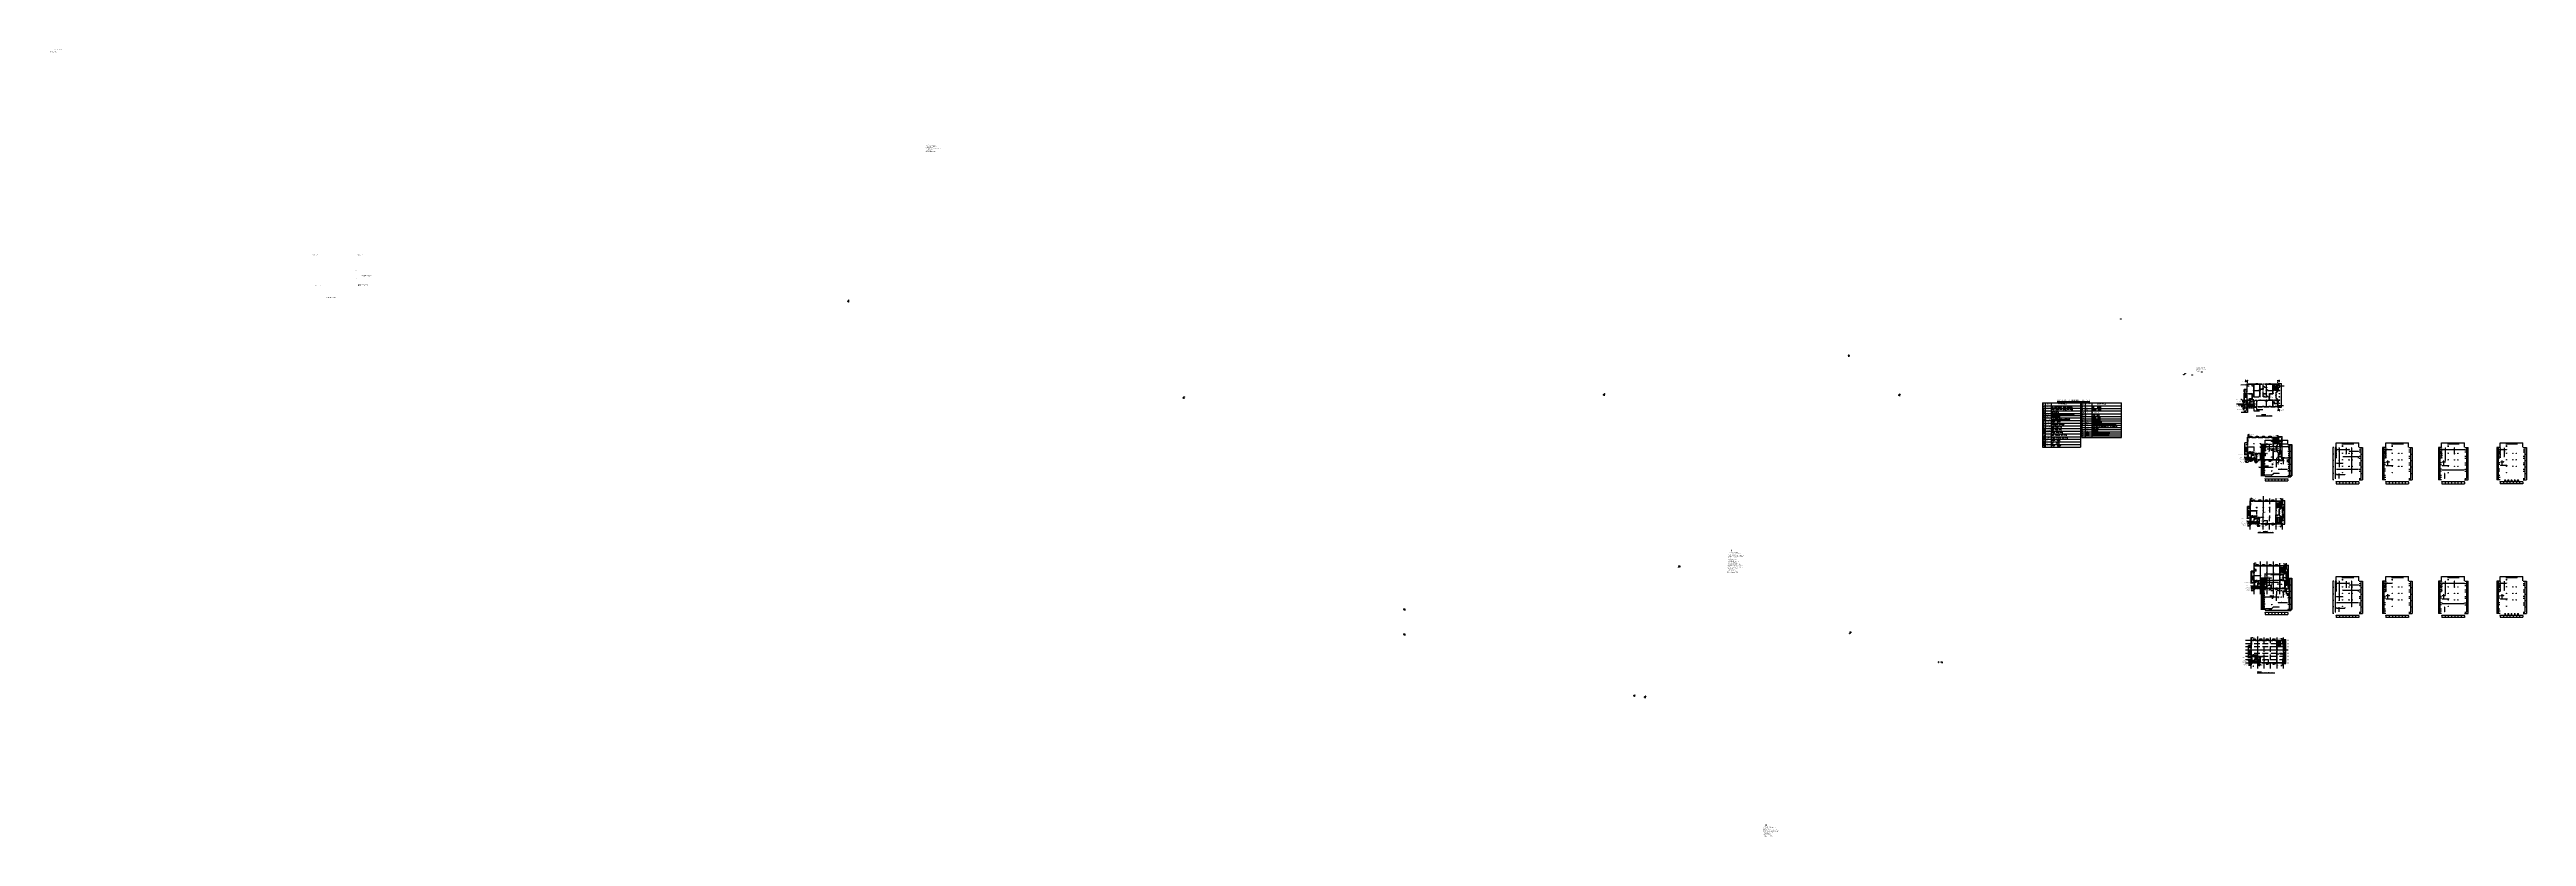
# Model space of a CAD drawing. Extents: x -2017610 to 288295, y -481381 to 250994.
import ezdxf

# ---------------------------------------------------------------- set-up
doc = ezdxf.new("R2010")
doc.units = 0
doc.header["$LTSCALE"] = 7
doc.header["$MEASUREMENT"] = 0
doc.header["$PDMODE"] = 2
for name, pattern in [('DASHED', [0.75, 0.5, -0.25]), ('DASHED2', [0.375, 0.25, -0.125]), ('HIDDEN', [0.375, 0.25, -0.125])]:
    doc.linetypes.add(name, pattern=pattern)
doc.layers.get('0').update_dxf_attribs({"linetype": 'CONTINUOUS'})
doc.layers.get('DEFPOINTS').update_dxf_attribs({"linetype": 'CONTINUOUS'})
for name, color, linetype in [('AIRCONS', 6, 'CONTINUOUS'), ('DIM', 1, 'CONTINUOUS'), ('DOOR-WINDOW', 8, 'CONTINUOUS'), ('DOORS', 8, 'CONTINUOUS'), ('DRAINAGE', 6, 'CONTINUOUS'), ('FIXTURES', 7, 'CONTINUOUS'), ('GRIDLINES', 8, 'DASHED2'), ('HANDRAILS', 8, 'CONTINUOUS'), ('LAY', 8, 'CONTINUOUS'), ('LAYER1', 8, 'CONTINUOUS'), ('LAYER2', 8, 'CONTINUOUS'), ('LAYER3', 7, 'DASHED'), ('LAYER4', 8, 'CONTINUOUS'), ('LAYER5', 8, 'CONTINUOUS'), ('LEGEND', 7, 'CONTINUOUS'), ('SUPERVISOR_S_SEAT', 8, 'CONTINUOUS'), ('TEXT', 8, 'CONTINUOUS'), ('TEXT3', 8, 'CONTINUOUS'), ('WALLS', 8, 'CONTINUOUS'), ('WIN_DOORS', 8, 'CONTINUOUS'), ('WINDOWS_DOORS', 8, 'CONTINUOUS')]:
    doc.layers.add(name, color=color, linetype=linetype)
doc.styles.add('COMPLEX', font='COMPLEX.shx')
doc.styles.add('LUCY', font='lsansi.ttf')
doc.styles.add('STYLE1', font='verdana.TTF')
doc.styles.add('STYLUS', font='stylu.ttf')
doc.dimstyles.new('DIM100S', dxfattribs={"dimscale": 0, "dimtxt": 200, "dimasz": 200, "dimexe": 100, "dimexo": 200, "dimgap": 100, "dimtad": 1, "dimdec": 0, "dimtxsty": 'STYLUS', "dimblk1": 'ARCHTICK', "dimblk2": 'ARCHTICK', "dimsah": 1, "dimcen": 100, "dimclrd": 256, "dimclre": 256, "dimclrt": 10, "dimazin": 3, "dimtfac": 1, "dimtdec": 0, "dimtmove": 0, "dimatfit": 3, "dimtolj": 1, "dimtzin": 0})

# ---------------------------------------------------------------- blocks, each defined once
blk = doc.blocks.new('*D26')
at = {"layer": 'DEFPOINTS', "color": 0}
for p in [(59831, -122832), (60431, -122390), (60431, -122832)]:
    blk.add_point(p, dxfattribs=at)
at = {"layer": 'DIM'}
for p, q in [((59831, -122632), (59831, -122290)), ((59831, -122390), (60431, -122390)), ((60431, -122632), (60431, -122290))]:
    blk.add_line(p, q, dxfattribs=at)
at = {"layer": 'DIM', "color": 10, "insert": (60131, -122036), "char_height": 200, "attachment_point": 5, "style": 'STYLUS'}
blk.add_mtext('\\A1;600', dxfattribs=at)
blk = doc.blocks.new('_ARCHTICK')
blk = doc.blocks.new('*D27')
at = {"layer": 'DEFPOINTS', "color": 0}
for p in [(56831, -122832), (57431, -122059), (57431, -122832)]:
    blk.add_point(p, dxfattribs=at)
at = {"layer": 'DIM'}
for p, q in [((56831, -122632), (56831, -121959)), ((56831, -122059), (57431, -122059)), ((57431, -122632), (57431, -121959))]:
    blk.add_line(p, q, dxfattribs=at)
at = {"layer": 'DIM', "color": 10, "insert": (57131, -121705), "char_height": 200, "attachment_point": 5, "style": 'STYLUS'}
blk.add_mtext('\\A1;600', dxfattribs=at)
blk = doc.blocks.new('*D28')
at = {"layer": 'DEFPOINTS', "color": 0}
for p in [(50831, -122532), (51431, -121941), (51431, -122532)]:
    blk.add_point(p, dxfattribs=at)
at = {"layer": 'DIM'}
for p, q in [((50831, -122332), (50831, -121841)), ((50831, -121941), (51431, -121941)), ((51431, -122332), (51431, -121841))]:
    blk.add_line(p, q, dxfattribs=at)
at = {"layer": 'DIM', "color": 10, "insert": (51131, -121587), "char_height": 200, "attachment_point": 5, "style": 'STYLUS'}
blk.add_mtext('\\A1;600', dxfattribs=at)
blk = doc.blocks.new('*D29')
at = {"layer": 'DEFPOINTS', "color": 0}
for p in [(50831, -128832), (51431, -128057), (51431, -128832)]:
    blk.add_point(p, dxfattribs=at)
at = {"layer": 'DIM'}
for p, q in [((50831, -128632), (50831, -127957)), ((50831, -128057), (51431, -128057)), ((51431, -128632), (51431, -127957))]:
    blk.add_line(p, q, dxfattribs=at)
at = {"layer": 'DIM', "color": 10, "insert": (51131, -127703), "char_height": 200, "attachment_point": 5, "style": 'STYLUS'}
blk.add_mtext('\\A1;600', dxfattribs=at)
blk = doc.blocks.new('*D30')
at = {"layer": 'DEFPOINTS', "color": 0}
for p in [(56829, -128795), (57429, -128053), (57429, -128795)]:
    blk.add_point(p, dxfattribs=at)
at = {"layer": 'DIM'}
for p, q in [((56829, -128595), (56829, -127953)), ((56829, -128053), (57429, -128053)), ((57429, -128595), (57429, -127953))]:
    blk.add_line(p, q, dxfattribs=at)
at = {"layer": 'DIM', "color": 10, "insert": (57129, -127699), "char_height": 200, "attachment_point": 5, "style": 'STYLUS'}
blk.add_mtext('\\A1;600', dxfattribs=at)
blk = doc.blocks.new('*D31')
at = {"layer": 'DEFPOINTS', "color": 0}
for p in [(59831, -128832), (60431, -128091), (60431, -128832)]:
    blk.add_point(p, dxfattribs=at)
at = {"layer": 'DIM'}
for p, q in [((59831, -128632), (59831, -127991)), ((59831, -128091), (60431, -128091)), ((60431, -128632), (60431, -127991))]:
    blk.add_line(p, q, dxfattribs=at)
at = {"layer": 'DIM', "color": 10, "insert": (60131, -127736), "char_height": 200, "attachment_point": 5, "style": 'STYLUS'}
blk.add_mtext('\\A1;600', dxfattribs=at)
blk = doc.blocks.new('*D32')
at = {"layer": 'DEFPOINTS', "color": 0}
for p in [(56931, -134832), (57331, -134632), (57331, -134832)]:
    blk.add_point(p, dxfattribs=at)
at = {"layer": 'DIM'}
for p, q in [((56931, -134632), (56931, -134532)), ((56931, -134632), (57331, -134632)), ((57331, -134632), (57331, -134532))]:
    blk.add_line(p, q, dxfattribs=at)
at = {"layer": 'DIM', "color": 10, "insert": (57131, -134282), "char_height": 200, "attachment_point": 5, "style": 'STYLUS'}
blk.add_mtext('\\A1;400', dxfattribs=at)
blk = doc.blocks.new('*D33')
at = {"layer": 'DEFPOINTS', "color": 0}
for p in [(59931, -134832), (60331, -134123), (60331, -134832)]:
    blk.add_point(p, dxfattribs=at)
at = {"layer": 'DIM'}
for p, q in [((59931, -134632), (59931, -134023)), ((59931, -134123), (60331, -134123)), ((60331, -134632), (60331, -134023))]:
    blk.add_line(p, q, dxfattribs=at)
at = {"layer": 'DIM', "color": 10, "insert": (60131, -133768), "char_height": 200, "attachment_point": 5, "style": 'STYLUS'}
blk.add_mtext('\\A1;400', dxfattribs=at)
blk = doc.blocks.new('*D34')
at = {"layer": 'DEFPOINTS', "color": 0}
for p in [(50931, -140632), (51331, -140632), (51331, -141278)]:
    blk.add_point(p, dxfattribs=at)
at = {"layer": 'DIM'}
for p, q in [((50931, -140832), (50931, -141378)), ((50931, -141278), (51331, -141278)), ((51331, -140832), (51331, -141378))]:
    blk.add_line(p, q, dxfattribs=at)
at = {"layer": 'DIM', "color": 10, "insert": (51131, -141844), "char_height": 200, "attachment_point": 5, "style": 'STYLUS'}
blk.add_mtext('\\A1;400', dxfattribs=at)
blk = doc.blocks.new('*D35')
at = {"layer": 'DEFPOINTS', "color": 0}
for p in [(50981, -114092), (61031, -113347), (61031, -114092)]:
    blk.add_point(p, dxfattribs=at)
at = {"layer": 'DIM'}
for p, q in [((50981, -113892), (50981, -113247)), ((50981, -113347), (61031, -113347)), ((61031, -113892), (61031, -113247))]:
    blk.add_line(p, q, dxfattribs=at)
at = {"layer": 'DIM', "color": 10, "insert": (56006, -113128), "char_height": 200, "attachment_point": 5, "style": 'STYLUS'}
blk.add_mtext('\\A1;10,050', dxfattribs=at)
blk = doc.blocks.new('*D36')
at = {"layer": 'DEFPOINTS', "color": 0}
for p in [(66246, -112516), (44956, -116657), (66246, -116717)]:
    blk.add_point(p, dxfattribs=at)
at = {"layer": 'DIM'}
for p, q in [((44956, -116457), (44956, -112416)), ((44956, -112516), (66246, -112516)), ((66246, -116517), (66246, -112416))]:
    blk.add_line(p, q, dxfattribs=at)
at = {"layer": 'DIM', "color": 10, "insert": (55601, -112297), "char_height": 200, "attachment_point": 5, "style": 'STYLUS'}
blk.add_mtext('\\A1;21,290', dxfattribs=at)
blk = doc.blocks.new('*D37')
at = {"layer": 'DEFPOINTS', "color": 0}
for p in [(45131, -148882), (48131, -148882), (48131, -150399)]:
    blk.add_point(p, dxfattribs=at)
at = {"layer": 'DIM'}
for p, q in [((45131, -149082), (45131, -150499)), ((45131, -150399), (48131, -150399)), ((48131, -149082), (48131, -150499))]:
    blk.add_line(p, q, dxfattribs=at)
at = {"layer": 'DIM', "color": 10, "insert": (46631, -150181), "char_height": 200, "attachment_point": 5, "style": 'STYLUS'}
blk.add_mtext('\\A1;3,000', dxfattribs=at)
blk = doc.blocks.new('*D38')
at = {"layer": 'DEFPOINTS', "color": 0}
for p in [(48131, -148882), (51131, -148882), (51131, -150399)]:
    blk.add_point(p, dxfattribs=at)
at = {"layer": 'DIM'}
for p, q in [((48131, -149082), (48131, -150499)), ((48131, -150399), (51131, -150399)), ((51131, -149082), (51131, -150499))]:
    blk.add_line(p, q, dxfattribs=at)
at = {"layer": 'DIM', "color": 10, "insert": (49631, -150181), "char_height": 200, "attachment_point": 5, "style": 'STYLUS'}
blk.add_mtext('\\A1;3,000', dxfattribs=at)
blk = doc.blocks.new('*D39')
at = {"layer": 'DEFPOINTS', "color": 0}
for p in [(51131, -148882), (54131, -148882), (54131, -150399)]:
    blk.add_point(p, dxfattribs=at)
at = {"layer": 'DIM'}
for p, q in [((51131, -149082), (51131, -150499)), ((51131, -150399), (54131, -150399)), ((54131, -149082), (54131, -150499))]:
    blk.add_line(p, q, dxfattribs=at)
at = {"layer": 'DIM', "color": 10, "insert": (52631, -150181), "char_height": 200, "attachment_point": 5, "style": 'STYLUS'}
blk.add_mtext('\\A1;3,000', dxfattribs=at)
blk = doc.blocks.new('*D40')
at = {"layer": 'DEFPOINTS', "color": 0}
for p in [(54131, -148882), (57131, -148882), (57131, -150399)]:
    blk.add_point(p, dxfattribs=at)
at = {"layer": 'DIM'}
for p, q in [((54131, -149082), (54131, -150499)), ((54131, -150399), (57131, -150399)), ((57131, -149082), (57131, -150499))]:
    blk.add_line(p, q, dxfattribs=at)
at = {"layer": 'DIM', "color": 10, "insert": (55631, -150181), "char_height": 200, "attachment_point": 5, "style": 'STYLUS'}
blk.add_mtext('\\A1;3,000', dxfattribs=at)
blk = doc.blocks.new('*D41')
at = {"layer": 'DEFPOINTS', "color": 0}
for p in [(57131, -148882), (60131, -148882), (60131, -150399)]:
    blk.add_point(p, dxfattribs=at)
at = {"layer": 'DIM'}
for p, q in [((57131, -149082), (57131, -150499)), ((57131, -150399), (60131, -150399)), ((60131, -149082), (60131, -150499))]:
    blk.add_line(p, q, dxfattribs=at)
at = {"layer": 'DIM', "color": 10, "insert": (58631, -150181), "char_height": 200, "attachment_point": 5, "style": 'STYLUS'}
blk.add_mtext('\\A1;3,000', dxfattribs=at)
blk = doc.blocks.new('*D42')
at = {"layer": 'DEFPOINTS', "color": 0}
for p in [(60131, -148882), (63131, -148882), (63131, -150399)]:
    blk.add_point(p, dxfattribs=at)
at = {"layer": 'DIM'}
for p, q in [((60131, -149082), (60131, -150499)), ((60131, -150399), (63131, -150399)), ((63131, -149082), (63131, -150499))]:
    blk.add_line(p, q, dxfattribs=at)
at = {"layer": 'DIM', "color": 10, "insert": (61631, -150181), "char_height": 200, "attachment_point": 5, "style": 'STYLUS'}
blk.add_mtext('\\A1;3,000', dxfattribs=at)
blk = doc.blocks.new('*D43')
at = {"layer": 'DEFPOINTS', "color": 0}
for p in [(63131, -148882), (66131, -148882), (66131, -150399)]:
    blk.add_point(p, dxfattribs=at)
at = {"layer": 'DIM'}
for p, q in [((63131, -149082), (63131, -150499)), ((63131, -150399), (66131, -150399)), ((66131, -149082), (66131, -150499))]:
    blk.add_line(p, q, dxfattribs=at)
at = {"layer": 'DIM', "color": 10, "insert": (64631, -150181), "char_height": 200, "attachment_point": 5, "style": 'STYLUS'}
blk.add_mtext('\\A1;3,000', dxfattribs=at)
blk = doc.blocks.new('*D44')
at = {"layer": 'DEFPOINTS', "color": 0}
for p in [(45131, -148882), (66131, -148411), (66131, -148882)]:
    blk.add_point(p, dxfattribs=at)
at = {"layer": 'DIM'}
for p, q in [((45131, -148682), (45131, -148311)), ((45131, -148411), (66131, -148411)), ((66131, -148682), (66131, -148311))]:
    blk.add_line(p, q, dxfattribs=at)
at = {"layer": 'DIM', "color": 10, "insert": (55631, -148192), "char_height": 200, "attachment_point": 5, "style": 'STYLUS'}
blk.add_mtext('\\A1;21,000', dxfattribs=at)
blk = doc.blocks.new('*D45')
at = {"layer": 'DEFPOINTS', "color": 0}
for p in [(44981, -145732), (66281, -145732), (66281, -146378)]:
    blk.add_point(p, dxfattribs=at)
at = {"layer": 'DIM'}
for p, q in [((44981, -145932), (44981, -146478)), ((44981, -146378), (66281, -146378)), ((66281, -145932), (66281, -146478))]:
    blk.add_line(p, q, dxfattribs=at)
at = {"layer": 'DIM', "color": 10, "insert": (55631, -146159), "char_height": 200, "attachment_point": 5, "style": 'STYLUS'}
blk.add_mtext('\\A1;21,300', dxfattribs=at)
blk = doc.blocks.new('*D47')
at = {"layer": 'DEFPOINTS', "color": 0}
for p in [(66281, -116717), (66281, -118932), (67534, -118932)]:
    blk.add_point(p, dxfattribs=at)
at = {"layer": 'DIM'}
for p, q in [((66481, -116717), (67634, -116717)), ((66481, -118932), (67634, -118932)), ((67534, -116717), (67534, -118932))]:
    blk.add_line(p, q, dxfattribs=at)
at = {"layer": 'DIM', "color": 10, "insert": (67316, -117825), "char_height": 200, "attachment_point": 5, "rotation": 90, "style": 'STYLUS'}
blk.add_mtext('\\A1;2,215', dxfattribs=at)
blk = doc.blocks.new('*D48')
at = {"layer": 'DEFPOINTS', "color": 0}
for p in [(66281, -118932), (66281, -120732), (67534, -120732)]:
    blk.add_point(p, dxfattribs=at)
at = {"layer": 'DIM'}
for p, q in [((66481, -118932), (67634, -118932)), ((66481, -120732), (67634, -120732)), ((67534, -118932), (67534, -120732))]:
    blk.add_line(p, q, dxfattribs=at)
at = {"layer": 'DIM', "color": 10, "insert": (67315, -119832), "char_height": 200, "attachment_point": 5, "rotation": 90, "style": 'STYLUS'}
blk.add_mtext('\\A1;1,800', dxfattribs=at)
blk = doc.blocks.new('*D49')
at = {"layer": 'DEFPOINTS', "color": 0}
for p in [(66281, -120732), (66281, -124932), (67534, -124932)]:
    blk.add_point(p, dxfattribs=at)
at = {"layer": 'DIM'}
for p, q in [((66481, -120732), (67634, -120732)), ((66481, -124932), (67634, -124932)), ((67534, -120732), (67534, -124932))]:
    blk.add_line(p, q, dxfattribs=at)
at = {"layer": 'DIM', "color": 10, "insert": (67315, -122832), "char_height": 200, "attachment_point": 5, "rotation": 90, "style": 'STYLUS'}
blk.add_mtext('\\A1;4,200', dxfattribs=at)
blk = doc.blocks.new('*D50')
at = {"layer": 'DEFPOINTS', "color": 0}
for p in [(66281, -124932), (66281, -126732), (67534, -126732)]:
    blk.add_point(p, dxfattribs=at)
at = {"layer": 'DIM'}
for p, q in [((66481, -124932), (67634, -124932)), ((66481, -126732), (67634, -126732)), ((67534, -124932), (67534, -126732))]:
    blk.add_line(p, q, dxfattribs=at)
at = {"layer": 'DIM', "color": 10, "insert": (67315, -125832), "char_height": 200, "attachment_point": 5, "rotation": 90, "style": 'STYLUS'}
blk.add_mtext('\\A1;1,800', dxfattribs=at)
blk = doc.blocks.new('*D51')
at = {"layer": 'DEFPOINTS', "color": 0}
for p in [(66281, -126732), (66281, -130517), (67534, -130517)]:
    blk.add_point(p, dxfattribs=at)
at = {"layer": 'DIM'}
for p, q in [((66481, -126732), (67634, -126732)), ((66481, -130517), (67634, -130517)), ((67534, -126732), (67534, -130517))]:
    blk.add_line(p, q, dxfattribs=at)
at = {"layer": 'DIM', "color": 10, "insert": (67316, -128625), "char_height": 200, "attachment_point": 5, "rotation": 90, "style": 'STYLUS'}
blk.add_mtext('\\A1;3,785', dxfattribs=at)
blk = doc.blocks.new('*D52')
at = {"layer": 'DEFPOINTS', "color": 0}
for p in [(66281, -130517), (66281, -133147), (67534, -133147)]:
    blk.add_point(p, dxfattribs=at)
at = {"layer": 'DIM'}
for p, q in [((66481, -130517), (67634, -130517)), ((66481, -133147), (67634, -133147)), ((67534, -130517), (67534, -133147))]:
    blk.add_line(p, q, dxfattribs=at)
at = {"layer": 'DIM', "color": 10, "insert": (67820, -131832), "char_height": 200, "attachment_point": 5, "rotation": 90, "style": 'STYLUS'}
blk.add_mtext('\\A1;2,630', dxfattribs=at)
blk = doc.blocks.new('*D53')
at = {"layer": 'DEFPOINTS', "color": 0}
for p in [(66281, -133147), (66281, -136932), (67534, -136932)]:
    blk.add_point(p, dxfattribs=at)
at = {"layer": 'DIM'}
for p, q in [((66481, -133147), (67634, -133147)), ((66481, -136932), (67634, -136932)), ((67534, -133147), (67534, -136932))]:
    blk.add_line(p, q, dxfattribs=at)
at = {"layer": 'DIM', "color": 10, "insert": (67316, -135040), "char_height": 200, "attachment_point": 5, "rotation": 90, "style": 'STYLUS'}
blk.add_mtext('\\A1;3,785', dxfattribs=at)
blk = doc.blocks.new('*D54')
at = {"layer": 'DEFPOINTS', "color": 0}
for p in [(66281, -136932), (66281, -138732), (67534, -138732)]:
    blk.add_point(p, dxfattribs=at)
at = {"layer": 'DIM'}
for p, q in [((66481, -136932), (67634, -136932)), ((67534, -136932), (67534, -138732)), ((66481, -138732), (67634, -138732))]:
    blk.add_line(p, q, dxfattribs=at)
at = {"layer": 'DIM', "color": 10, "insert": (67315, -137832), "char_height": 200, "attachment_point": 5, "rotation": 90, "style": 'STYLUS'}
blk.add_mtext('\\A1;1,800', dxfattribs=at)
blk = doc.blocks.new('*D55')
at = {"layer": 'DEFPOINTS', "color": 0}
for p in [(66281, -138732), (66281, -145732), (67534, -145732)]:
    blk.add_point(p, dxfattribs=at)
at = {"layer": 'DIM'}
for p, q in [((66481, -138732), (67634, -138732)), ((66481, -145732), (67634, -145732)), ((67534, -138732), (67534, -145732))]:
    blk.add_line(p, q, dxfattribs=at)
at = {"layer": 'DIM', "color": 10, "insert": (67315, -142232), "char_height": 200, "attachment_point": 5, "rotation": 90, "style": 'STYLUS'}
blk.add_mtext('\\A1;7,000', dxfattribs=at)
blk = doc.blocks.new('*D56')
at = {"layer": 'DEFPOINTS', "color": 0}
for p in [(67534, -116832), (67534, -122832), (68788, -122832)]:
    blk.add_point(p, dxfattribs=at)
at = {"layer": 'DIM'}
for p, q in [((67734, -116832), (68888, -116832)), ((67734, -122832), (68888, -122832)), ((68788, -116832), (68788, -122832))]:
    blk.add_line(p, q, dxfattribs=at)
at = {"layer": 'DIM', "color": 10, "insert": (68569, -119832), "char_height": 200, "attachment_point": 5, "rotation": 90, "style": 'STYLUS'}
blk.add_mtext('\\A1;6,000', dxfattribs=at)
blk = doc.blocks.new('*D57')
at = {"layer": 'DEFPOINTS', "color": 0}
for p in [(67534, -122832), (67534, -128832), (68788, -128832)]:
    blk.add_point(p, dxfattribs=at)
at = {"layer": 'DIM'}
for p, q in [((67734, -122832), (68888, -122832)), ((67734, -128832), (68888, -128832)), ((68788, -122832), (68788, -128832))]:
    blk.add_line(p, q, dxfattribs=at)
at = {"layer": 'DIM', "color": 10, "insert": (68569, -125832), "char_height": 200, "attachment_point": 5, "rotation": 90, "style": 'STYLUS'}
blk.add_mtext('\\A1;6,000', dxfattribs=at)
blk = doc.blocks.new('*D58')
at = {"layer": 'DEFPOINTS', "color": 0}
for p in [(67534, -128832), (67534, -134832), (68788, -134832)]:
    blk.add_point(p, dxfattribs=at)
at = {"layer": 'DIM'}
for p, q in [((67734, -128832), (68888, -128832)), ((67734, -134832), (68888, -134832)), ((68788, -128832), (68788, -134832))]:
    blk.add_line(p, q, dxfattribs=at)
at = {"layer": 'DIM', "color": 10, "insert": (68569, -131832), "char_height": 200, "attachment_point": 5, "rotation": 90, "style": 'STYLUS'}
blk.add_mtext('\\A1;6,000', dxfattribs=at)
blk = doc.blocks.new('*D59')
at = {"layer": 'DEFPOINTS', "color": 0}
for p in [(67534, -134832), (67534, -140832), (68788, -140832)]:
    blk.add_point(p, dxfattribs=at)
at = {"layer": 'DIM'}
for p, q in [((67734, -134832), (68888, -134832)), ((68788, -134832), (68788, -140832)), ((67734, -140832), (68888, -140832))]:
    blk.add_line(p, q, dxfattribs=at)
at = {"layer": 'DIM', "color": 10, "insert": (68569, -137832), "char_height": 200, "attachment_point": 5, "rotation": 90, "style": 'STYLUS'}
blk.add_mtext('\\A1;6,000', dxfattribs=at)
blk = doc.blocks.new('*D60')
at = {"layer": 'DEFPOINTS', "color": 0}
for p in [(66131, -146832), (67534, -140832), (68788, -146832)]:
    blk.add_point(p, dxfattribs=at)
at = {"layer": 'DIM'}
for p, q in [((66331, -146832), (68888, -146832)), ((67734, -140832), (68888, -140832)), ((68788, -140832), (68788, -146832))]:
    blk.add_line(p, q, dxfattribs=at)
at = {"layer": 'DIM', "color": 10, "insert": (68569, -143832), "char_height": 200, "attachment_point": 5, "rotation": 90, "style": 'STYLUS'}
blk.add_mtext('\\A1;6,000', dxfattribs=at)
blk = doc.blocks.new('*D61')
at = {"layer": 'DEFPOINTS', "color": 0}
for p in [(45281, -145502), (48016, -144954), (48016, -145502)]:
    blk.add_point(p, dxfattribs=at)
at = {"layer": 'DIM'}
for p, q in [((45281, -145302), (45281, -144854)), ((45281, -144954), (48016, -144954)), ((48016, -145302), (48016, -144854))]:
    blk.add_line(p, q, dxfattribs=at)
at = {"layer": 'DIM', "color": 10, "insert": (46649, -144735), "char_height": 200, "attachment_point": 5, "style": 'STYLUS'}
blk.add_mtext('\\A1;2,735', dxfattribs=at)
blk = doc.blocks.new('*D62')
at = {"layer": 'DEFPOINTS', "color": 0}
for p in [(51306, -145502), (52696, -143432), (53036, -143772)]:
    blk.add_point(p, dxfattribs=at)
at = {"layer": 'DIM'}
for p, q in [((51165, -145361), (50895, -145091)), ((50966, -145162), (52696, -143432)), ((52895, -143631), (52625, -143361))]:
    blk.add_line(p, q, dxfattribs=at)
at = {"layer": 'DIM', "color": 10, "insert": (51677, -144143), "char_height": 200, "attachment_point": 5, "rotation": 45, "style": 'STYLUS'}
blk.add_mtext('\\A1;2,447', dxfattribs=at)
blk = doc.blocks.new('*D63')
at = {"layer": 'DEFPOINTS', "color": 0}
for p in [(53036, -143772), (55031, -143373), (55031, -143772)]:
    blk.add_point(p, dxfattribs=at)
at = {"layer": 'DIM'}
for p, q in [((53036, -143572), (53036, -143273)), ((53036, -143373), (55031, -143373)), ((55031, -143572), (55031, -143273))]:
    blk.add_line(p, q, dxfattribs=at)
at = {"layer": 'DIM', "color": 10, "insert": (54034, -143155), "char_height": 200, "attachment_point": 5, "style": 'STYLUS'}
blk.add_mtext('\\A1;1,995', dxfattribs=at)
blk = doc.blocks.new('*D64')
at = {"layer": 'DEFPOINTS', "color": 0}
for p in [(55031, -143772), (56231, -143373), (56231, -143772)]:
    blk.add_point(p, dxfattribs=at)
at = {"layer": 'DIM'}
for p, q in [((55031, -143572), (55031, -143273)), ((55031, -143373), (56231, -143373)), ((56231, -143572), (56231, -143273))]:
    blk.add_line(p, q, dxfattribs=at)
at = {"layer": 'DIM', "color": 10, "insert": (55631, -143154), "char_height": 200, "attachment_point": 5, "style": 'STYLUS'}
blk.add_mtext('\\A1;1,200', dxfattribs=at)
blk = doc.blocks.new('*D65')
at = {"layer": 'DEFPOINTS', "color": 0}
for p in [(56231, -143772), (58226, -143373), (58226, -143772)]:
    blk.add_point(p, dxfattribs=at)
at = {"layer": 'DIM'}
for p, q in [((56231, -143572), (56231, -143273)), ((56231, -143373), (58226, -143373)), ((58226, -143572), (58226, -143273))]:
    blk.add_line(p, q, dxfattribs=at)
at = {"layer": 'DIM', "color": 10, "insert": (57229, -143155), "char_height": 200, "attachment_point": 5, "style": 'STYLUS'}
blk.add_mtext('\\A1;1,995', dxfattribs=at)
blk = doc.blocks.new('*D66')
at = {"layer": 'DEFPOINTS', "color": 0}
for p in [(43810, -117160), (44981, -116717), (44981, -117160)]:
    blk.add_point(p, dxfattribs=at)
at = {"layer": 'DIM'}
for p, q in [((44781, -116717), (43710, -116717)), ((44781, -117160), (43710, -117160)), ((43810, -116717), (43810, -117160))]:
    blk.add_line(p, q, dxfattribs=at)
at = {"layer": 'DIM', "color": 10, "insert": (43460, -116938), "char_height": 200, "attachment_point": 5, "rotation": 90, "style": 'STYLUS'}
blk.add_mtext('\\A1;442', dxfattribs=at)
blk = doc.blocks.new('*D70')
at = {"layer": 'DEFPOINTS', "color": 0}
for p in [(126033, -125277), (126433, -124679), (126433, -125277)]:
    blk.add_point(p, dxfattribs=at)
at = {"layer": 'DIM'}
for p, q in [((126033, -125077), (126033, -124579)), ((126033, -124679), (126433, -124679)), ((126433, -125077), (126433, -124579))]:
    blk.add_line(p, q, dxfattribs=at)
at = {"layer": 'DIM', "color": 10, "insert": (126233, -124324), "char_height": 200, "attachment_point": 5, "style": 'STYLUS'}
blk.add_mtext('\\A1;400', dxfattribs=at)
blk = doc.blocks.new('*D71')
at = {"layer": 'DEFPOINTS', "color": 0}
for p in [(123033, -125277), (123433, -124704), (123433, -125277)]:
    blk.add_point(p, dxfattribs=at)
at = {"layer": 'DIM'}
for p, q in [((123033, -125077), (123033, -124604)), ((123033, -124704), (123433, -124704)), ((123433, -125077), (123433, -124604))]:
    blk.add_line(p, q, dxfattribs=at)
at = {"layer": 'DIM', "color": 10, "insert": (123233, -124349), "char_height": 200, "attachment_point": 5, "style": 'STYLUS'}
blk.add_mtext('\\A1;400', dxfattribs=at)
blk = doc.blocks.new('*D72')
at = {"layer": 'DEFPOINTS', "color": 0}
for p in [(117035, -125280), (117435, -124586), (117435, -125280)]:
    blk.add_point(p, dxfattribs=at)
at = {"layer": 'DIM'}
for p, q in [((117035, -125080), (117035, -124486)), ((117035, -124586), (117435, -124586)), ((117435, -125080), (117435, -124486))]:
    blk.add_line(p, q, dxfattribs=at)
at = {"layer": 'DIM', "color": 10, "insert": (117235, -125130), "char_height": 200, "attachment_point": 5, "style": 'STYLUS'}
blk.add_mtext('\\A1;400', dxfattribs=at)
blk = doc.blocks.new('*D73')
at = {"layer": 'DEFPOINTS', "color": 0}
for p in [(117033, -131277), (117433, -130702), (117433, -131277)]:
    blk.add_point(p, dxfattribs=at)
at = {"layer": 'DIM'}
for p, q in [((117033, -131077), (117033, -130602)), ((117033, -130702), (117433, -130702)), ((117433, -131077), (117433, -130602))]:
    blk.add_line(p, q, dxfattribs=at)
at = {"layer": 'DIM', "color": 10, "insert": (117233, -130347), "char_height": 200, "attachment_point": 5, "style": 'STYLUS'}
blk.add_mtext('\\A1;400', dxfattribs=at)
blk = doc.blocks.new('*D74')
at = {"layer": 'DEFPOINTS', "color": 0}
for p in [(123033, -131277), (123433, -130735), (123433, -131277)]:
    blk.add_point(p, dxfattribs=at)
at = {"layer": 'DIM'}
for p, q in [((123033, -131077), (123033, -130635)), ((123033, -130735), (123433, -130735)), ((123433, -131077), (123433, -130635))]:
    blk.add_line(p, q, dxfattribs=at)
at = {"layer": 'DIM', "color": 10, "insert": (123233, -130380), "char_height": 200, "attachment_point": 5, "style": 'STYLUS'}
blk.add_mtext('\\A1;400', dxfattribs=at)
blk = doc.blocks.new('*D75')
at = {"layer": 'DEFPOINTS', "color": 0}
for p in [(126033, -131277), (126433, -130735), (126433, -131277)]:
    blk.add_point(p, dxfattribs=at)
at = {"layer": 'DIM'}
for p, q in [((126033, -131077), (126033, -130635)), ((126033, -130735), (126433, -130735)), ((126433, -131077), (126433, -130635))]:
    blk.add_line(p, q, dxfattribs=at)
at = {"layer": 'DIM', "color": 10, "insert": (126233, -130380), "char_height": 200, "attachment_point": 5, "style": 'STYLUS'}
blk.add_mtext('\\A1;400', dxfattribs=at)
blk = doc.blocks.new('*D76')
at = {"layer": 'DEFPOINTS', "color": 0}
for p in [(117033, -137277), (117433, -136695), (117433, -137277)]:
    blk.add_point(p, dxfattribs=at)
at = {"layer": 'DIM'}
for p, q in [((117033, -137077), (117033, -136595)), ((117033, -136695), (117433, -136695)), ((117433, -137077), (117433, -136595))]:
    blk.add_line(p, q, dxfattribs=at)
at = {"layer": 'DIM', "color": 10, "insert": (117233, -136340), "char_height": 200, "attachment_point": 5, "style": 'STYLUS'}
blk.add_mtext('\\A1;400', dxfattribs=at)
blk = doc.blocks.new('*D77')
at = {"layer": 'DEFPOINTS', "color": 0}
for p in [(123033, -137477), (123433, -136719), (123433, -137477)]:
    blk.add_point(p, dxfattribs=at)
at = {"layer": 'DIM'}
for p, q in [((123033, -137277), (123033, -136619)), ((123033, -136719), (123433, -136719)), ((123433, -137277), (123433, -136619))]:
    blk.add_line(p, q, dxfattribs=at)
at = {"layer": 'DIM', "color": 10, "insert": (123233, -136364), "char_height": 200, "attachment_point": 5, "style": 'STYLUS'}
blk.add_mtext('\\A1;400', dxfattribs=at)
blk = doc.blocks.new('*D78')
at = {"layer": 'DEFPOINTS', "color": 0}
for p in [(126033, -137477), (126433, -136768), (126433, -137477)]:
    blk.add_point(p, dxfattribs=at)
at = {"layer": 'DIM'}
for p, q in [((126033, -137277), (126033, -136668)), ((126033, -136768), (126433, -136768)), ((126433, -137277), (126433, -136668))]:
    blk.add_line(p, q, dxfattribs=at)
at = {"layer": 'DIM', "color": 10, "insert": (126233, -136413), "char_height": 200, "attachment_point": 5, "style": 'STYLUS'}
blk.add_mtext('\\A1;400', dxfattribs=at)
blk = doc.blocks.new('*D79')
at = {"layer": 'DEFPOINTS', "color": 0}
for p in [(117033, -143277), (117433, -142710), (117433, -143277)]:
    blk.add_point(p, dxfattribs=at)
at = {"layer": 'DIM'}
for p, q in [((117033, -143077), (117033, -142610)), ((117033, -142710), (117433, -142710)), ((117433, -143077), (117433, -142610))]:
    blk.add_line(p, q, dxfattribs=at)
at = {"layer": 'DIM', "color": 10, "insert": (117233, -142355), "char_height": 200, "attachment_point": 5, "style": 'STYLUS'}
blk.add_mtext('\\A1;400', dxfattribs=at)
blk = doc.blocks.new('*D80')
at = {"layer": 'DEFPOINTS', "color": 0}
for p in [(117083, -116737), (127133, -115992), (127133, -116737)]:
    blk.add_point(p, dxfattribs=at)
at = {"layer": 'DIM'}
for p, q in [((117083, -116537), (117083, -115892)), ((117083, -115992), (127133, -115992)), ((127133, -116537), (127133, -115892))]:
    blk.add_line(p, q, dxfattribs=at)
at = {"layer": 'DIM', "color": 10, "insert": (122108, -115773), "char_height": 200, "attachment_point": 5, "style": 'STYLUS'}
blk.add_mtext('\\A1;10,050', dxfattribs=at)
blk = doc.blocks.new('*D81')
at = {"layer": 'DEFPOINTS', "color": 0}
for p in [(132348, -115161), (111058, -119302), (132348, -119362)]:
    blk.add_point(p, dxfattribs=at)
at = {"layer": 'DIM'}
for p, q in [((111058, -119102), (111058, -115061)), ((111058, -115161), (132348, -115161)), ((132348, -119162), (132348, -115061))]:
    blk.add_line(p, q, dxfattribs=at)
at = {"layer": 'DIM', "color": 10, "insert": (121703, -114942), "char_height": 200, "attachment_point": 5, "style": 'STYLUS'}
blk.add_mtext('\\A1;21,290', dxfattribs=at)
blk = doc.blocks.new('*D82')
at = {"layer": 'DEFPOINTS', "color": 0}
for p in [(111233, -151527), (114233, -151527), (114233, -153044)]:
    blk.add_point(p, dxfattribs=at)
at = {"layer": 'DIM'}
for p, q in [((111233, -151727), (111233, -153144)), ((111233, -153044), (114233, -153044)), ((114233, -151727), (114233, -153144))]:
    blk.add_line(p, q, dxfattribs=at)
at = {"layer": 'DIM', "color": 10, "insert": (112733, -152825), "char_height": 200, "attachment_point": 5, "style": 'STYLUS'}
blk.add_mtext('\\A1;3,000', dxfattribs=at)
blk = doc.blocks.new('*D83')
at = {"layer": 'DEFPOINTS', "color": 0}
for p in [(114233, -151527), (117233, -151527), (117233, -153044)]:
    blk.add_point(p, dxfattribs=at)
at = {"layer": 'DIM'}
for p, q in [((114233, -151727), (114233, -153144)), ((114233, -153044), (117233, -153044)), ((117233, -151727), (117233, -153144))]:
    blk.add_line(p, q, dxfattribs=at)
at = {"layer": 'DIM', "color": 10, "insert": (115733, -152825), "char_height": 200, "attachment_point": 5, "style": 'STYLUS'}
blk.add_mtext('\\A1;3,000', dxfattribs=at)
blk = doc.blocks.new('*D84')
at = {"layer": 'DEFPOINTS', "color": 0}
for p in [(117233, -151527), (120233, -151527), (120233, -153044)]:
    blk.add_point(p, dxfattribs=at)
at = {"layer": 'DIM'}
for p, q in [((117233, -151727), (117233, -153144)), ((117233, -153044), (120233, -153044)), ((120233, -151727), (120233, -153144))]:
    blk.add_line(p, q, dxfattribs=at)
at = {"layer": 'DIM', "color": 10, "insert": (118733, -152825), "char_height": 200, "attachment_point": 5, "style": 'STYLUS'}
blk.add_mtext('\\A1;3,000', dxfattribs=at)
blk = doc.blocks.new('*D85')
at = {"layer": 'DEFPOINTS', "color": 0}
for p in [(120233, -151527), (123233, -151527), (123233, -153044)]:
    blk.add_point(p, dxfattribs=at)
at = {"layer": 'DIM'}
for p, q in [((120233, -151727), (120233, -153144)), ((120233, -153044), (123233, -153044)), ((123233, -151727), (123233, -153144))]:
    blk.add_line(p, q, dxfattribs=at)
at = {"layer": 'DIM', "color": 10, "insert": (121733, -152825), "char_height": 200, "attachment_point": 5, "style": 'STYLUS'}
blk.add_mtext('\\A1;3,000', dxfattribs=at)
blk = doc.blocks.new('*D86')
at = {"layer": 'DEFPOINTS', "color": 0}
for p in [(123233, -151527), (126233, -151527), (126233, -153044)]:
    blk.add_point(p, dxfattribs=at)
at = {"layer": 'DIM'}
for p, q in [((123233, -151727), (123233, -153144)), ((123233, -153044), (126233, -153044)), ((126233, -151727), (126233, -153144))]:
    blk.add_line(p, q, dxfattribs=at)
at = {"layer": 'DIM', "color": 10, "insert": (124733, -152825), "char_height": 200, "attachment_point": 5, "style": 'STYLUS'}
blk.add_mtext('\\A1;3,000', dxfattribs=at)
blk = doc.blocks.new('*D87')
at = {"layer": 'DEFPOINTS', "color": 0}
for p in [(126233, -151527), (129233, -151527), (129233, -153044)]:
    blk.add_point(p, dxfattribs=at)
at = {"layer": 'DIM'}
for p, q in [((126233, -151727), (126233, -153144)), ((126233, -153044), (129233, -153044)), ((129233, -151727), (129233, -153144))]:
    blk.add_line(p, q, dxfattribs=at)
at = {"layer": 'DIM', "color": 10, "insert": (127733, -152825), "char_height": 200, "attachment_point": 5, "style": 'STYLUS'}
blk.add_mtext('\\A1;3,000', dxfattribs=at)
blk = doc.blocks.new('*D88')
at = {"layer": 'DEFPOINTS', "color": 0}
for p in [(129233, -151527), (132233, -151527), (132233, -153044)]:
    blk.add_point(p, dxfattribs=at)
at = {"layer": 'DIM'}
for p, q in [((129233, -151727), (129233, -153144)), ((129233, -153044), (132233, -153044)), ((132233, -151727), (132233, -153144))]:
    blk.add_line(p, q, dxfattribs=at)
at = {"layer": 'DIM', "color": 10, "insert": (130733, -152825), "char_height": 200, "attachment_point": 5, "style": 'STYLUS'}
blk.add_mtext('\\A1;3,000', dxfattribs=at)
blk = doc.blocks.new('*D89')
at = {"layer": 'DEFPOINTS', "color": 0}
for p in [(111233, -151527), (132233, -151056), (132233, -151527)]:
    blk.add_point(p, dxfattribs=at)
at = {"layer": 'DIM'}
for p, q in [((111233, -151327), (111233, -150956)), ((111233, -151056), (132233, -151056)), ((132233, -151327), (132233, -150956))]:
    blk.add_line(p, q, dxfattribs=at)
at = {"layer": 'DIM', "color": 10, "insert": (121733, -150837), "char_height": 200, "attachment_point": 5, "style": 'STYLUS'}
blk.add_mtext('\\A1;21,000', dxfattribs=at)
blk = doc.blocks.new('*D90')
at = {"layer": 'DEFPOINTS', "color": 0}
for p in [(132383, -119362), (132383, -121577), (134176, -121577)]:
    blk.add_point(p, dxfattribs=at)
at = {"layer": 'DIM'}
for p, q in [((132583, -119362), (134276, -119362)), ((132583, -121577), (134276, -121577)), ((134176, -119362), (134176, -121577))]:
    blk.add_line(p, q, dxfattribs=at)
at = {"layer": 'DIM', "color": 10, "insert": (133958, -120469), "char_height": 200, "attachment_point": 5, "rotation": 90, "style": 'STYLUS'}
blk.add_mtext('\\A1;2,215', dxfattribs=at)
blk = doc.blocks.new('*D91')
at = {"layer": 'DEFPOINTS', "color": 0}
for p in [(132383, -121577), (132383, -123377), (134176, -123377)]:
    blk.add_point(p, dxfattribs=at)
at = {"layer": 'DIM'}
for p, q in [((132583, -121577), (134276, -121577)), ((132583, -123377), (134276, -123377)), ((134176, -121577), (134176, -123377))]:
    blk.add_line(p, q, dxfattribs=at)
at = {"layer": 'DIM', "color": 10, "insert": (133957, -122477), "char_height": 200, "attachment_point": 5, "rotation": 90, "style": 'STYLUS'}
blk.add_mtext('\\A1;1,800', dxfattribs=at)
blk = doc.blocks.new('*D92')
at = {"layer": 'DEFPOINTS', "color": 0}
for p in [(132383, -123377), (132383, -127577), (134176, -127577)]:
    blk.add_point(p, dxfattribs=at)
at = {"layer": 'DIM'}
for p, q in [((132583, -123377), (134276, -123377)), ((132583, -127577), (134276, -127577)), ((134176, -123377), (134176, -127577))]:
    blk.add_line(p, q, dxfattribs=at)
at = {"layer": 'DIM', "color": 10, "insert": (133957, -125477), "char_height": 200, "attachment_point": 5, "rotation": 90, "style": 'STYLUS'}
blk.add_mtext('\\A1;4,200', dxfattribs=at)
blk = doc.blocks.new('*D93')
at = {"layer": 'DEFPOINTS', "color": 0}
for p in [(132383, -127577), (132383, -129377), (134176, -129377)]:
    blk.add_point(p, dxfattribs=at)
at = {"layer": 'DIM'}
for p, q in [((132583, -127577), (134276, -127577)), ((132583, -129377), (134276, -129377)), ((134176, -127577), (134176, -129377))]:
    blk.add_line(p, q, dxfattribs=at)
at = {"layer": 'DIM', "color": 10, "insert": (133957, -128477), "char_height": 200, "attachment_point": 5, "rotation": 90, "style": 'STYLUS'}
blk.add_mtext('\\A1;1,800', dxfattribs=at)
blk = doc.blocks.new('*D94')
at = {"layer": 'DEFPOINTS', "color": 0}
for p in [(132383, -129377), (132383, -133577), (134176, -133577)]:
    blk.add_point(p, dxfattribs=at)
at = {"layer": 'DIM'}
for p, q in [((132583, -129377), (134276, -129377)), ((132583, -133577), (134276, -133577)), ((134176, -129377), (134176, -133577))]:
    blk.add_line(p, q, dxfattribs=at)
at = {"layer": 'DIM', "color": 10, "insert": (133957, -131477), "char_height": 200, "attachment_point": 5, "rotation": 90, "style": 'STYLUS'}
blk.add_mtext('\\A1;4,200', dxfattribs=at)
blk = doc.blocks.new('*D95')
at = {"layer": 'DEFPOINTS', "color": 0}
for p in [(132383, -133577), (132383, -135377), (134176, -135377)]:
    blk.add_point(p, dxfattribs=at)
at = {"layer": 'DIM'}
for p, q in [((132583, -133577), (134276, -133577)), ((132583, -135377), (134276, -135377)), ((134176, -133577), (134176, -135377))]:
    blk.add_line(p, q, dxfattribs=at)
at = {"layer": 'DIM', "color": 10, "insert": (133957, -134477), "char_height": 200, "attachment_point": 5, "rotation": 90, "style": 'STYLUS'}
blk.add_mtext('\\A1;1,800', dxfattribs=at)
blk = doc.blocks.new('*D96')
at = {"layer": 'DEFPOINTS', "color": 0}
for p in [(132383, -135377), (132383, -139577), (134176, -139577)]:
    blk.add_point(p, dxfattribs=at)
at = {"layer": 'DIM'}
for p, q in [((132583, -135377), (134276, -135377)), ((134176, -135377), (134176, -139577)), ((132583, -139577), (134276, -139577))]:
    blk.add_line(p, q, dxfattribs=at)
at = {"layer": 'DIM', "color": 10, "insert": (133957, -137477), "char_height": 200, "attachment_point": 5, "rotation": 90, "style": 'STYLUS'}
blk.add_mtext('\\A1;4,200', dxfattribs=at)
blk = doc.blocks.new('*D97')
at = {"layer": 'DEFPOINTS', "color": 0}
for p in [(132383, -139577), (132383, -141377), (134176, -141377)]:
    blk.add_point(p, dxfattribs=at)
at = {"layer": 'DIM'}
for p, q in [((132583, -139577), (134276, -139577)), ((132583, -141377), (134276, -141377)), ((134176, -139577), (134176, -141377))]:
    blk.add_line(p, q, dxfattribs=at)
at = {"layer": 'DIM', "color": 10, "insert": (133957, -140477), "char_height": 200, "attachment_point": 5, "rotation": 90, "style": 'STYLUS'}
blk.add_mtext('\\A1;1,800', dxfattribs=at)
blk = doc.blocks.new('*D98')
at = {"layer": 'DEFPOINTS', "color": 0}
for p in [(132383, -141377), (132383, -148377), (134176, -148377)]:
    blk.add_point(p, dxfattribs=at)
at = {"layer": 'DIM'}
for p, q in [((132583, -141377), (134276, -141377)), ((132583, -148377), (134276, -148377)), ((134176, -141377), (134176, -148377))]:
    blk.add_line(p, q, dxfattribs=at)
at = {"layer": 'DIM', "color": 10, "insert": (133957, -144877), "char_height": 200, "attachment_point": 5, "rotation": 90, "style": 'STYLUS'}
blk.add_mtext('\\A1;7,000', dxfattribs=at)
blk = doc.blocks.new('*D99')
at = {"layer": 'DEFPOINTS', "color": 0}
for p in [(134176, -119477), (134176, -125477), (135550, -125477)]:
    blk.add_point(p, dxfattribs=at)
at = {"layer": 'DIM'}
for p, q in [((134376, -119477), (135650, -119477)), ((134376, -125477), (135650, -125477)), ((135550, -119477), (135550, -125477))]:
    blk.add_line(p, q, dxfattribs=at)
at = {"layer": 'DIM', "color": 10, "insert": (135331, -122477), "char_height": 200, "attachment_point": 5, "rotation": 90, "style": 'STYLUS'}
blk.add_mtext('\\A1;6,000', dxfattribs=at)
blk = doc.blocks.new('*D100')
at = {"layer": 'DEFPOINTS', "color": 0}
for p in [(134176, -125477), (134176, -131477), (135550, -131477)]:
    blk.add_point(p, dxfattribs=at)
at = {"layer": 'DIM'}
for p, q in [((134376, -125477), (135650, -125477)), ((134376, -131477), (135650, -131477)), ((135550, -125477), (135550, -131477))]:
    blk.add_line(p, q, dxfattribs=at)
at = {"layer": 'DIM', "color": 10, "insert": (135331, -128477), "char_height": 200, "attachment_point": 5, "rotation": 90, "style": 'STYLUS'}
blk.add_mtext('\\A1;6,000', dxfattribs=at)
blk = doc.blocks.new('*D101')
at = {"layer": 'DEFPOINTS', "color": 0}
for p in [(134176, -131477), (134176, -137477), (135550, -137477)]:
    blk.add_point(p, dxfattribs=at)
at = {"layer": 'DIM'}
for p, q in [((134376, -131477), (135650, -131477)), ((134376, -137477), (135650, -137477)), ((135550, -131477), (135550, -137477))]:
    blk.add_line(p, q, dxfattribs=at)
at = {"layer": 'DIM', "color": 10, "insert": (135331, -134477), "char_height": 200, "attachment_point": 5, "rotation": 90, "style": 'STYLUS'}
blk.add_mtext('\\A1;6,000', dxfattribs=at)
blk = doc.blocks.new('*D102')
at = {"layer": 'DEFPOINTS', "color": 0}
for p in [(134176, -137477), (134176, -143477), (135550, -143477)]:
    blk.add_point(p, dxfattribs=at)
at = {"layer": 'DIM'}
for p, q in [((134376, -137477), (135650, -137477)), ((135550, -137477), (135550, -143477)), ((134376, -143477), (135650, -143477))]:
    blk.add_line(p, q, dxfattribs=at)
at = {"layer": 'DIM', "color": 10, "insert": (135331, -140477), "char_height": 200, "attachment_point": 5, "rotation": 90, "style": 'STYLUS'}
blk.add_mtext('\\A1;6,000', dxfattribs=at)
blk = doc.blocks.new('*D103')
at = {"layer": 'DEFPOINTS', "color": 0}
for p in [(132233, -149477), (134176, -143477), (135550, -149477)]:
    blk.add_point(p, dxfattribs=at)
at = {"layer": 'DIM'}
for p, q in [((132433, -149477), (135650, -149477)), ((134376, -143477), (135650, -143477)), ((135550, -143477), (135550, -149477))]:
    blk.add_line(p, q, dxfattribs=at)
at = {"layer": 'DIM', "color": 10, "insert": (135331, -146477), "char_height": 200, "attachment_point": 5, "rotation": 90, "style": 'STYLUS'}
blk.add_mtext('\\A1;6,000', dxfattribs=at)
blk = doc.blocks.new('*D104')
at = {"layer": 'DEFPOINTS', "color": 0}
for p in [(108085, -125477), (109240, -119477), (109240, -125477)]:
    blk.add_point(p, dxfattribs=at)
at = {"layer": 'DIM'}
for p, q in [((109040, -119477), (107985, -119477)), ((109040, -125477), (107985, -125477)), ((108085, -119477), (108085, -125477))]:
    blk.add_line(p, q, dxfattribs=at)
at = {"layer": 'DIM', "color": 10, "insert": (107866, -122477), "char_height": 200, "attachment_point": 5, "rotation": 90, "style": 'STYLUS'}
blk.add_mtext('\\A1;6,000', dxfattribs=at)
blk = doc.blocks.new('*D105')
at = {"layer": 'DEFPOINTS', "color": 0}
for p in [(108085, -131477), (109240, -125477), (109240, -131477)]:
    blk.add_point(p, dxfattribs=at)
at = {"layer": 'DIM'}
for p, q in [((109040, -125477), (107985, -125477)), ((109040, -131477), (107985, -131477)), ((108085, -125477), (108085, -131477))]:
    blk.add_line(p, q, dxfattribs=at)
at = {"layer": 'DIM', "color": 10, "insert": (107866, -128477), "char_height": 200, "attachment_point": 5, "rotation": 90, "style": 'STYLUS'}
blk.add_mtext('\\A1;6,000', dxfattribs=at)
blk = doc.blocks.new('*D106')
at = {"layer": 'DEFPOINTS', "color": 0}
for p in [(108085, -137477), (109240, -131477), (109240, -137477)]:
    blk.add_point(p, dxfattribs=at)
at = {"layer": 'DIM'}
for p, q in [((109040, -131477), (107985, -131477)), ((109040, -137477), (107985, -137477)), ((108085, -131477), (108085, -137477))]:
    blk.add_line(p, q, dxfattribs=at)
at = {"layer": 'DIM', "color": 10, "insert": (107866, -134477), "char_height": 200, "attachment_point": 5, "rotation": 90, "style": 'STYLUS'}
blk.add_mtext('\\A1;6,000', dxfattribs=at)
blk = doc.blocks.new('*D107')
at = {"layer": 'DEFPOINTS', "color": 0}
for p in [(109240, -137477), (108085, -143477), (109240, -143477)]:
    blk.add_point(p, dxfattribs=at)
at = {"layer": 'DIM'}
for p, q in [((109040, -137477), (107985, -137477)), ((108085, -137477), (108085, -143477)), ((109040, -143477), (107985, -143477))]:
    blk.add_line(p, q, dxfattribs=at)
at = {"layer": 'DIM', "color": 10, "insert": (107866, -140477), "char_height": 200, "attachment_point": 5, "rotation": 90, "style": 'STYLUS'}
blk.add_mtext('\\A1;6,000', dxfattribs=at)
blk = doc.blocks.new('*D108')
at = {"layer": 'DEFPOINTS', "color": 0}
for p in [(108085, -149477), (109240, -143477), (109240, -149477)]:
    blk.add_point(p, dxfattribs=at)
at = {"layer": 'DIM'}
for p, q in [((109040, -143477), (107985, -143477)), ((109040, -149477), (107985, -149477)), ((108085, -143477), (108085, -149477))]:
    blk.add_line(p, q, dxfattribs=at)
at = {"layer": 'DIM', "color": 10, "insert": (107866, -146477), "char_height": 200, "attachment_point": 5, "rotation": 90, "style": 'STYLUS'}
blk.add_mtext('\\A1;6,000', dxfattribs=at)
blk = doc.blocks.new('W1200')
for p, q in [((50, 230), (0, 230)), ((0, 165), (1200, 165)), ((0, 65), (1200, 65)), ((0, 0), (50, 0)), ((50, 230), (1200, 230)), ((50, 65), (50, 165)), ((50, 125), (1150, 125)), ((50, 105), (1150, 105)), ((50, 0), (1200, 0)), ((1200, 230), (1150, 230)), ((1150, 165), (1150, 65)), ((1150, 0), (1200, 0))]:
    blk.add_line(p, q)
blk = doc.blocks.new('W600')
at = {"layer": 'DOOR-WINDOW', "ltscale": 1000}
for p, q in [((50, 0), (0, 0)), ((0, 0), (0, -230)), ((50, 0), (600, 0)), ((50, -230), (50, 0)), ((550, 0), (550, -230)), ((600, 0), (550, 0)), ((600, -230), (600, 0)), ((0, -230), (50, -230)), ((50, -80), (550, -80)), ((50, -150), (550, -150)), ((50, -230), (600, -230)), ((550, -230), (600, -230))]:
    blk.add_line(p, q, dxfattribs=at)
blk = doc.blocks.new('*D111')
at = {"layer": 'DEFPOINTS', "color": 0}
for p in [(51131, -134532), (51131, -135132), (52049, -135132)]:
    blk.add_point(p, dxfattribs=at)
at = {"layer": 'DIM'}
for p, q in [((51331, -134532), (52149, -134532)), ((51331, -135132), (52149, -135132)), ((52049, -134532), (52049, -135132))]:
    blk.add_line(p, q, dxfattribs=at)
at = {"layer": 'DIM', "color": 10, "insert": (52599, -134832), "char_height": 200, "attachment_point": 5, "rotation": 90, "style": 'STYLUS'}
blk.add_mtext('\\A1;600', dxfattribs=at)
blk = doc.blocks.new('*D114')
at = {"layer": 'DEFPOINTS', "color": 0}
for p in [(48016, -145502), (48246, -144949), (48246, -145502)]:
    blk.add_point(p, dxfattribs=at)
at = {"layer": 'DIM'}
for p, q in [((48016, -145302), (48016, -144849)), ((48016, -144949), (48246, -144949)), ((48246, -145302), (48246, -144849))]:
    blk.add_line(p, q, dxfattribs=at)
at = {"layer": 'DIM', "color": 10, "insert": (48131, -144599), "char_height": 200, "attachment_point": 5, "style": 'STYLUS'}
blk.add_mtext('\\A1;230', dxfattribs=at)
blk = doc.blocks.new('*D115')
at = {"layer": 'DEFPOINTS', "color": 0}
for p in [(48246, -145502), (51016, -144949), (51016, -145502)]:
    blk.add_point(p, dxfattribs=at)
at = {"layer": 'DIM'}
for p, q in [((48246, -145302), (48246, -144849)), ((48246, -144949), (51016, -144949)), ((51016, -145302), (51016, -144849))]:
    blk.add_line(p, q, dxfattribs=at)
at = {"layer": 'DIM', "color": 10, "insert": (49631, -144730), "char_height": 200, "attachment_point": 5, "style": 'STYLUS'}
blk.add_mtext('\\A1;2,770', dxfattribs=at)
blk = doc.blocks.new('*D116')
at = {"layer": 'DEFPOINTS', "color": 0}
for p in [(51016, -145502), (51246, -144949), (51246, -145502)]:
    blk.add_point(p, dxfattribs=at)
at = {"layer": 'DIM'}
for p, q in [((51016, -145302), (51016, -144849)), ((51016, -144949), (51246, -144949)), ((51246, -145302), (51246, -144849))]:
    blk.add_line(p, q, dxfattribs=at)
at = {"layer": 'DIM', "color": 10, "insert": (50759, -144599), "char_height": 200, "attachment_point": 5, "style": 'STYLUS'}
blk.add_mtext('\\A1;230', dxfattribs=at)
blk = doc.blocks.new('*D117')
at = {"layer": 'DEFPOINTS', "color": 0}
for p in [(43801, -117760), (44981, -117160), (44981, -117760)]:
    blk.add_point(p, dxfattribs=at)
at = {"layer": 'DIM'}
for p, q in [((44781, -117160), (43701, -117160)), ((44781, -117760), (43701, -117760)), ((43801, -117160), (43801, -117760))]:
    blk.add_line(p, q, dxfattribs=at)
at = {"layer": 'DIM', "color": 10, "insert": (44081, -117460), "char_height": 200, "attachment_point": 5, "rotation": 90, "style": 'STYLUS'}
blk.add_mtext('\\A1;600', dxfattribs=at)
blk = doc.blocks.new('*D118')
at = {"layer": 'DEFPOINTS', "color": 0}
for p in [(43801, -118335), (44981, -117760), (44981, -118335)]:
    blk.add_point(p, dxfattribs=at)
at = {"layer": 'DIM'}
for p, q in [((44781, -117760), (43701, -117760)), ((44781, -118335), (43701, -118335)), ((43801, -117760), (43801, -118335))]:
    blk.add_line(p, q, dxfattribs=at)
at = {"layer": 'DIM', "color": 10, "insert": (43451, -118047), "char_height": 200, "attachment_point": 5, "rotation": 90, "style": 'STYLUS'}
blk.add_mtext('\\A1;575', dxfattribs=at)
blk = doc.blocks.new('*D119')
at = {"layer": 'DEFPOINTS', "color": 0}
for p in [(43801, -118935), (44981, -118335), (44981, -118935)]:
    blk.add_point(p, dxfattribs=at)
at = {"layer": 'DIM'}
for p, q in [((44781, -118335), (43701, -118335)), ((44781, -118935), (43701, -118935)), ((43801, -118335), (43801, -118935))]:
    blk.add_line(p, q, dxfattribs=at)
at = {"layer": 'DIM', "color": 10, "insert": (44144, -118635), "char_height": 200, "attachment_point": 5, "rotation": 90, "style": 'STYLUS'}
blk.add_mtext('\\A1;600', dxfattribs=at)
blk = doc.blocks.new('*D120')
at = {"layer": 'DEFPOINTS', "color": 0}
for p in [(43801, -119532), (44981, -118935), (44981, -119532)]:
    blk.add_point(p, dxfattribs=at)
at = {"layer": 'DIM'}
for p, q in [((44781, -118935), (43701, -118935)), ((44781, -119532), (43701, -119532)), ((43801, -118935), (43801, -119532))]:
    blk.add_line(p, q, dxfattribs=at)
at = {"layer": 'DIM', "color": 10, "insert": (43451, -119233), "char_height": 200, "attachment_point": 5, "rotation": 90, "style": 'STYLUS'}
blk.add_mtext('\\A1;597', dxfattribs=at)
blk = doc.blocks.new('*D121')
at = {"layer": 'DEFPOINTS', "color": 0}
for p in [(43801, -120132), (44981, -119532), (44981, -120132)]:
    blk.add_point(p, dxfattribs=at)
at = {"layer": 'DIM'}
for p, q in [((44781, -119532), (43701, -119532)), ((44781, -120132), (43701, -120132)), ((43801, -119532), (43801, -120132))]:
    blk.add_line(p, q, dxfattribs=at)
at = {"layer": 'DIM', "color": 10, "insert": (44131, -119832), "char_height": 200, "attachment_point": 5, "rotation": 90, "style": 'STYLUS'}
blk.add_mtext('\\A1;600', dxfattribs=at)
blk = doc.blocks.new('*D122')
at = {"layer": 'DEFPOINTS', "color": 0}
for p in [(43801, -120730), (44981, -120132), (44981, -120730)]:
    blk.add_point(p, dxfattribs=at)
at = {"layer": 'DIM'}
for p, q in [((44781, -120132), (43701, -120132)), ((44781, -120730), (43701, -120730)), ((43801, -120132), (43801, -120730))]:
    blk.add_line(p, q, dxfattribs=at)
at = {"layer": 'DIM', "color": 10, "insert": (43451, -120431), "char_height": 200, "attachment_point": 5, "rotation": 90, "style": 'STYLUS'}
blk.add_mtext('\\A1;598', dxfattribs=at)
blk = doc.blocks.new('*D123')
at = {"layer": 'DEFPOINTS', "color": 0}
for p in [(43801, -121330), (44981, -120730), (44981, -121330)]:
    blk.add_point(p, dxfattribs=at)
at = {"layer": 'DIM'}
for p, q in [((44781, -120730), (43701, -120730)), ((44781, -121330), (43701, -121330)), ((43801, -120730), (43801, -121330))]:
    blk.add_line(p, q, dxfattribs=at)
at = {"layer": 'DIM', "color": 10, "insert": (44094, -121030), "char_height": 200, "attachment_point": 5, "rotation": 90, "style": 'STYLUS'}
blk.add_mtext('\\A1;600', dxfattribs=at)
blk = doc.blocks.new('*D124')
at = {"layer": 'DEFPOINTS', "color": 0}
for p in [(43801, -121905), (44981, -121330), (44981, -121905)]:
    blk.add_point(p, dxfattribs=at)
at = {"layer": 'DIM'}
for p, q in [((44781, -121330), (43701, -121330)), ((44781, -121905), (43701, -121905)), ((43801, -121330), (43801, -121905))]:
    blk.add_line(p, q, dxfattribs=at)
at = {"layer": 'DIM', "color": 10, "insert": (43451, -121617), "char_height": 200, "attachment_point": 5, "rotation": 90, "style": 'STYLUS'}
blk.add_mtext('\\A1;575', dxfattribs=at)
blk = doc.blocks.new('*D125')
at = {"layer": 'DEFPOINTS', "color": 0}
for p in [(43801, -122505), (44981, -121905), (44981, -122505)]:
    blk.add_point(p, dxfattribs=at)
at = {"layer": 'DIM'}
for p, q in [((44781, -121905), (43701, -121905)), ((44781, -122505), (43701, -122505)), ((43801, -121905), (43801, -122505))]:
    blk.add_line(p, q, dxfattribs=at)
at = {"layer": 'DIM', "color": 10, "insert": (44106, -122205), "char_height": 200, "attachment_point": 5, "rotation": 90, "style": 'STYLUS'}
blk.add_mtext('\\A1;600', dxfattribs=at)
blk = doc.blocks.new('*D126')
at = {"layer": 'DEFPOINTS', "color": 0}
for p in [(43801, -124517), (44981, -122505), (44981, -124517)]:
    blk.add_point(p, dxfattribs=at)
at = {"layer": 'DIM'}
for p, q in [((44781, -122505), (43701, -122505)), ((44781, -124517), (43701, -124517)), ((43801, -122505), (43801, -124517))]:
    blk.add_line(p, q, dxfattribs=at)
at = {"layer": 'DIM', "color": 10, "insert": (43582, -123511), "char_height": 200, "attachment_point": 5, "rotation": 90, "style": 'STYLUS'}
blk.add_mtext('\\A1;2,013', dxfattribs=at)
blk = doc.blocks.new('*D127')
at = {"layer": 'DEFPOINTS', "color": 0}
for p in [(43801, -125717), (44981, -124517), (44981, -125717)]:
    blk.add_point(p, dxfattribs=at)
at = {"layer": 'DIM'}
for p, q in [((44781, -124517), (43701, -124517)), ((44781, -125717), (43701, -125717)), ((43801, -124517), (43801, -125717))]:
    blk.add_line(p, q, dxfattribs=at)
at = {"layer": 'DIM', "color": 10, "insert": (43582, -125117), "char_height": 200, "attachment_point": 5, "rotation": 90, "style": 'STYLUS'}
blk.add_mtext('\\A1;1,200', dxfattribs=at)
blk = doc.blocks.new('*D128')
at = {"layer": 'DEFPOINTS', "color": 0}
for p in [(43801, -125947), (44981, -125717), (44981, -125947)]:
    blk.add_point(p, dxfattribs=at)
at = {"layer": 'DIM'}
for p, q in [((44781, -125717), (43701, -125717)), ((44781, -125947), (43701, -125947)), ((43801, -125717), (43801, -125947))]:
    blk.add_line(p, q, dxfattribs=at)
at = {"layer": 'DIM', "color": 10, "insert": (43451, -125832), "char_height": 200, "attachment_point": 5, "rotation": 90, "style": 'STYLUS'}
blk.add_mtext('\\A1;230', dxfattribs=at)
blk = doc.blocks.new('*D129')
at = {"layer": 'DEFPOINTS', "color": 0}
for p in [(43801, -127147), (44981, -125947), (44981, -127147)]:
    blk.add_point(p, dxfattribs=at)
at = {"layer": 'DIM'}
for p, q in [((44781, -125947), (43701, -125947)), ((44781, -127147), (43701, -127147)), ((43801, -125947), (43801, -127147))]:
    blk.add_line(p, q, dxfattribs=at)
at = {"layer": 'DIM', "color": 10, "insert": (43582, -126547), "char_height": 200, "attachment_point": 5, "rotation": 90, "style": 'STYLUS'}
blk.add_mtext('\\A1;1,200', dxfattribs=at)
blk = doc.blocks.new('*D130')
at = {"layer": 'DEFPOINTS', "color": 0}
for p in [(43801, -130932), (44981, -127147), (44981, -130932)]:
    blk.add_point(p, dxfattribs=at)
at = {"layer": 'DIM'}
for p, q in [((44781, -127147), (43701, -127147)), ((44781, -130932), (43701, -130932)), ((43801, -127147), (43801, -130932))]:
    blk.add_line(p, q, dxfattribs=at)
at = {"layer": 'DIM', "color": 10, "insert": (43582, -129040), "char_height": 200, "attachment_point": 5, "rotation": 90, "style": 'STYLUS'}
blk.add_mtext('\\A1;3,785', dxfattribs=at)
blk = doc.blocks.new('*D131')
at = {"layer": 'DEFPOINTS', "color": 0}
for p in [(43801, -132732), (44981, -130932), (44981, -132732)]:
    blk.add_point(p, dxfattribs=at)
at = {"layer": 'DIM'}
for p, q in [((44781, -130932), (43701, -130932)), ((44781, -132732), (43701, -132732)), ((43801, -130932), (43801, -132732))]:
    blk.add_line(p, q, dxfattribs=at)
at = {"layer": 'DIM', "color": 10, "insert": (43582, -131832), "char_height": 200, "attachment_point": 5, "rotation": 90, "style": 'STYLUS'}
blk.add_mtext('\\A1;1,800', dxfattribs=at)
blk = doc.blocks.new('*D132')
at = {"layer": 'DEFPOINTS', "color": 0}
for p in [(43801, -136932), (44981, -132732), (44981, -136932)]:
    blk.add_point(p, dxfattribs=at)
at = {"layer": 'DIM'}
for p, q in [((44781, -132732), (43701, -132732)), ((44781, -136932), (43701, -136932)), ((43801, -132732), (43801, -136932))]:
    blk.add_line(p, q, dxfattribs=at)
at = {"layer": 'DIM', "color": 10, "insert": (43582, -134832), "char_height": 200, "attachment_point": 5, "rotation": 90, "style": 'STYLUS'}
blk.add_mtext('\\A1;4,200', dxfattribs=at)
blk = doc.blocks.new('*D133')
at = {"layer": 'DEFPOINTS', "color": 0}
for p in [(44981, -136932), (43801, -138732), (44981, -138732)]:
    blk.add_point(p, dxfattribs=at)
at = {"layer": 'DIM'}
for p, q in [((44781, -136932), (43701, -136932)), ((43801, -136932), (43801, -138732)), ((44781, -138732), (43701, -138732))]:
    blk.add_line(p, q, dxfattribs=at)
at = {"layer": 'DIM', "color": 10, "insert": (43582, -137832), "char_height": 200, "attachment_point": 5, "rotation": 90, "style": 'STYLUS'}
blk.add_mtext('\\A1;1,800', dxfattribs=at)
blk = doc.blocks.new('*D134')
at = {"layer": 'DEFPOINTS', "color": 0}
for p in [(43801, -142932), (44981, -138732), (44981, -142932)]:
    blk.add_point(p, dxfattribs=at)
at = {"layer": 'DIM'}
for p, q in [((44781, -138732), (43701, -138732)), ((44781, -142932), (43701, -142932)), ((43801, -138732), (43801, -142932))]:
    blk.add_line(p, q, dxfattribs=at)
at = {"layer": 'DIM', "color": 10, "insert": (43582, -140832), "char_height": 200, "attachment_point": 5, "rotation": 90, "style": 'STYLUS'}
blk.add_mtext('\\A1;4,200', dxfattribs=at)
blk = doc.blocks.new('*D135')
at = {"layer": 'DEFPOINTS', "color": 0}
for p in [(43801, -144732), (44981, -142932), (45016, -144732)]:
    blk.add_point(p, dxfattribs=at)
at = {"layer": 'DIM'}
for p, q in [((44781, -142932), (43701, -142932)), ((44816, -144732), (43701, -144732)), ((43801, -142932), (43801, -144732))]:
    blk.add_line(p, q, dxfattribs=at)
at = {"layer": 'DIM', "color": 10, "insert": (43582, -143832), "char_height": 200, "attachment_point": 5, "rotation": 90, "style": 'STYLUS'}
blk.add_mtext('\\A1;1,800', dxfattribs=at)
blk = doc.blocks.new('*D136')
at = {"layer": 'DEFPOINTS', "color": 0}
for p in [(43801, -145732), (45016, -144732), (45016, -145732)]:
    blk.add_point(p, dxfattribs=at)
at = {"layer": 'DIM'}
for p, q in [((44816, -144732), (43701, -144732)), ((44816, -145732), (43701, -145732)), ((43801, -144732), (43801, -145732))]:
    blk.add_line(p, q, dxfattribs=at)
at = {"layer": 'DIM', "color": 10, "insert": (43582, -145232), "char_height": 200, "attachment_point": 5, "rotation": 90, "style": 'STYLUS'}
blk.add_mtext('\\A1;1,000', dxfattribs=at)
blk = doc.blocks.new('*D137')
at = {"layer": 'DEFPOINTS', "color": 0}
for p in [(42492, -116947), (45306, -116717), (45306, -116947)]:
    blk.add_point(p, dxfattribs=at)
at = {"layer": 'DIM'}
for p, q in [((45106, -116717), (42392, -116717)), ((45106, -116947), (42392, -116947)), ((42492, -116717), (42492, -116947))]:
    blk.add_line(p, q, dxfattribs=at)
at = {"layer": 'DIM', "color": 10, "insert": (42142, -116832), "char_height": 200, "attachment_point": 5, "rotation": 90, "style": 'STYLUS'}
blk.add_mtext('\\A1;230', dxfattribs=at)
blk = doc.blocks.new('*D138')
at = {"layer": 'DEFPOINTS', "color": 0}
for p in [(42492, -117972), (45281, -117972), (45306, -116947)]:
    blk.add_point(p, dxfattribs=at)
at = {"layer": 'DIM'}
for p, q in [((45106, -116947), (42392, -116947)), ((45081, -117972), (42392, -117972)), ((42492, -116947), (42492, -117972))]:
    blk.add_line(p, q, dxfattribs=at)
at = {"layer": 'DIM', "color": 10, "insert": (42771, -117460), "char_height": 200, "attachment_point": 5, "rotation": 90, "style": 'STYLUS'}
blk.add_mtext('\\A1;1,025', dxfattribs=at)
blk = doc.blocks.new('*D139')
at = {"layer": 'DEFPOINTS', "color": 0}
for p in [(42492, -118122), (45281, -117972), (45281, -118122)]:
    blk.add_point(p, dxfattribs=at)
at = {"layer": 'DIM'}
for p, q in [((45081, -117972), (42392, -117972)), ((45081, -118122), (42392, -118122)), ((42492, -117972), (42492, -117772)), ((42492, -117972), (42492, -118122)), ((42492, -118122), (42492, -118322))]:
    blk.add_line(p, q, dxfattribs=at)
at = {"layer": 'DIM', "color": 10, "insert": (42142, -118047), "char_height": 200, "attachment_point": 5, "rotation": 90, "style": 'STYLUS'}
blk.add_mtext('\\A1;150', dxfattribs=at)
blk = doc.blocks.new('*D140')
at = {"layer": 'DEFPOINTS', "color": 0}
for p in [(42492, -119147), (45281, -118122), (45281, -119147)]:
    blk.add_point(p, dxfattribs=at)
at = {"layer": 'DIM'}
for p, q in [((45081, -118122), (42392, -118122)), ((45081, -119147), (42392, -119147)), ((42492, -118122), (42492, -119147))]:
    blk.add_line(p, q, dxfattribs=at)
at = {"layer": 'DIM', "color": 10, "insert": (42790, -118635), "char_height": 200, "attachment_point": 5, "rotation": 90, "style": 'STYLUS'}
blk.add_mtext('\\A1;1,025', dxfattribs=at)
blk = doc.blocks.new('*D141')
at = {"layer": 'DEFPOINTS', "color": 0}
for p in [(42492, -119307), (45281, -119147), (45281, -119307)]:
    blk.add_point(p, dxfattribs=at)
at = {"layer": 'DIM'}
for p, q in [((45081, -119147), (42392, -119147)), ((45081, -119307), (42392, -119307)), ((42492, -119147), (42492, -118947)), ((42492, -119147), (42492, -119307)), ((42492, -119307), (42492, -119507))]:
    blk.add_line(p, q, dxfattribs=at)
at = {"layer": 'DIM', "color": 10, "insert": (42142, -119227), "char_height": 200, "attachment_point": 5, "rotation": 90, "style": 'STYLUS'}
blk.add_mtext('\\A1;160', dxfattribs=at)
blk = doc.blocks.new('*D142')
at = {"layer": 'DEFPOINTS', "color": 0}
for p in [(42492, -120367), (45281, -119307), (45281, -120367)]:
    blk.add_point(p, dxfattribs=at)
at = {"layer": 'DIM'}
for p, q in [((45081, -119307), (42392, -119307)), ((45081, -120367), (42392, -120367)), ((42492, -119307), (42492, -120367))]:
    blk.add_line(p, q, dxfattribs=at)
at = {"layer": 'DIM', "color": 10, "insert": (42790, -119837), "char_height": 200, "attachment_point": 5, "rotation": 90, "style": 'STYLUS'}
blk.add_mtext('\\A1;1,060', dxfattribs=at)
blk = doc.blocks.new('*D143')
at = {"layer": 'DEFPOINTS', "color": 0}
for p in [(42492, -120517), (45281, -120367), (45281, -120517)]:
    blk.add_point(p, dxfattribs=at)
at = {"layer": 'DIM'}
for p, q in [((45081, -120367), (42392, -120367)), ((45081, -120517), (42392, -120517)), ((42492, -120367), (42492, -120167)), ((42492, -120367), (42492, -120517)), ((42492, -120517), (42492, -120717))]:
    blk.add_line(p, q, dxfattribs=at)
at = {"layer": 'DIM', "color": 10, "insert": (42142, -120442), "char_height": 200, "attachment_point": 5, "rotation": 90, "style": 'STYLUS'}
blk.add_mtext('\\A1;150', dxfattribs=at)
blk = doc.blocks.new('*D144')
at = {"layer": 'DEFPOINTS', "color": 0}
for p in [(42492, -121542), (45281, -120517), (45281, -121542)]:
    blk.add_point(p, dxfattribs=at)
at = {"layer": 'DIM'}
for p, q in [((45081, -120517), (42392, -120517)), ((45081, -121542), (42392, -121542)), ((42492, -120517), (42492, -121542))]:
    blk.add_line(p, q, dxfattribs=at)
at = {"layer": 'DIM', "color": 10, "insert": (42809, -121030), "char_height": 200, "attachment_point": 5, "rotation": 90, "style": 'STYLUS'}
blk.add_mtext('\\A1;1,025', dxfattribs=at)
blk = doc.blocks.new('*D145')
at = {"layer": 'DEFPOINTS', "color": 0}
for p in [(42492, -121692), (45281, -121542), (45362, -121692)]:
    blk.add_point(p, dxfattribs=at)
at = {"layer": 'DIM'}
for p, q in [((45081, -121542), (42392, -121542)), ((45162, -121692), (42392, -121692)), ((42492, -121542), (42492, -121342)), ((42492, -121542), (42492, -121692)), ((42492, -121692), (42492, -121892))]:
    blk.add_line(p, q, dxfattribs=at)
at = {"layer": 'DIM', "color": 10, "insert": (42142, -121617), "char_height": 200, "attachment_point": 5, "rotation": 90, "style": 'STYLUS'}
blk.add_mtext('\\A1;150', dxfattribs=at)
blk = doc.blocks.new('*D146')
at = {"layer": 'DEFPOINTS', "color": 0}
for p in [(42492, -122717), (45306, -122717), (45362, -121692)]:
    blk.add_point(p, dxfattribs=at)
at = {"layer": 'DIM'}
for p, q in [((45162, -121692), (42392, -121692)), ((45106, -122717), (42392, -122717)), ((42492, -121692), (42492, -122717))]:
    blk.add_line(p, q, dxfattribs=at)
at = {"layer": 'DIM', "color": 10, "insert": (42847, -122205), "char_height": 200, "attachment_point": 5, "rotation": 90, "style": 'STYLUS'}
blk.add_mtext('\\A1;1,025', dxfattribs=at)
blk = doc.blocks.new('*D147')
at = {"layer": 'DEFPOINTS', "color": 0}
for p in [(42492, -122947), (45306, -122717), (45306, -122947)]:
    blk.add_point(p, dxfattribs=at)
at = {"layer": 'DIM'}
for p, q in [((45106, -122717), (42392, -122717)), ((45106, -122947), (42392, -122947)), ((42492, -122717), (42492, -122947))]:
    blk.add_line(p, q, dxfattribs=at)
at = {"layer": 'DIM', "color": 10, "insert": (42142, -122832), "char_height": 200, "attachment_point": 5, "rotation": 90, "style": 'STYLUS'}
blk.add_mtext('\\A1;230', dxfattribs=at)
blk = doc.blocks.new('*D148')
at = {"layer": 'DEFPOINTS', "color": 0}
for p in [(42492, -125717), (44981, -125717), (45306, -122947)]:
    blk.add_point(p, dxfattribs=at)
at = {"layer": 'DIM'}
for p, q in [((45106, -122947), (42392, -122947)), ((44781, -125717), (42392, -125717)), ((42492, -122947), (42492, -125717))]:
    blk.add_line(p, q, dxfattribs=at)
at = {"layer": 'DIM', "color": 10, "insert": (42273, -124332), "char_height": 200, "attachment_point": 5, "rotation": 90, "style": 'STYLUS'}
blk.add_mtext('\\A1;2,770', dxfattribs=at)
blk = doc.blocks.new('*D149')
at = {"layer": 'DEFPOINTS', "color": 0}
for p in [(42492, -125947), (44981, -125717), (44981, -125947)]:
    blk.add_point(p, dxfattribs=at)
at = {"layer": 'DIM'}
for p, q in [((44781, -125717), (42392, -125717)), ((44781, -125947), (42392, -125947)), ((42492, -125717), (42492, -125947))]:
    blk.add_line(p, q, dxfattribs=at)
at = {"layer": 'DIM', "color": 10, "insert": (42142, -125832), "char_height": 200, "attachment_point": 5, "rotation": 90, "style": 'STYLUS'}
blk.add_mtext('\\A1;230', dxfattribs=at)
blk = doc.blocks.new('*D150')
at = {"layer": 'DEFPOINTS', "color": 0}
for p in [(42492, -134717), (44981, -125947), (45306, -134717)]:
    blk.add_point(p, dxfattribs=at)
at = {"layer": 'DIM'}
for p, q in [((44781, -125947), (42392, -125947)), ((45106, -134717), (42392, -134717)), ((42492, -125947), (42492, -134717))]:
    blk.add_line(p, q, dxfattribs=at)
at = {"layer": 'DIM', "color": 10, "insert": (42273, -130332), "char_height": 200, "attachment_point": 5, "rotation": 90, "style": 'STYLUS'}
blk.add_mtext('\\A1;8,770', dxfattribs=at)
blk = doc.blocks.new('*D151')
at = {"layer": 'DEFPOINTS', "color": 0}
for p in [(42492, -134947), (45306, -134717), (45312, -134947)]:
    blk.add_point(p, dxfattribs=at)
at = {"layer": 'DIM'}
for p, q in [((45106, -134717), (42392, -134717)), ((45112, -134947), (42392, -134947)), ((42492, -134717), (42492, -134947))]:
    blk.add_line(p, q, dxfattribs=at)
at = {"layer": 'DIM', "color": 10, "insert": (42142, -134832), "char_height": 200, "attachment_point": 5, "rotation": 90, "style": 'STYLUS'}
blk.add_mtext('\\A1;230', dxfattribs=at)
blk = doc.blocks.new('*D152')
at = {"layer": 'DEFPOINTS', "color": 0}
for p in [(45312, -134947), (42492, -140717), (45281, -140717)]:
    blk.add_point(p, dxfattribs=at)
at = {"layer": 'DIM'}
for p, q in [((45112, -134947), (42392, -134947)), ((42492, -134947), (42492, -140717)), ((45081, -140717), (42392, -140717))]:
    blk.add_line(p, q, dxfattribs=at)
at = {"layer": 'DIM', "color": 10, "insert": (42273, -137832), "char_height": 200, "attachment_point": 5, "rotation": 90, "style": 'STYLUS'}
blk.add_mtext('\\A1;5,770', dxfattribs=at)
blk = doc.blocks.new('*D153')
at = {"layer": 'DEFPOINTS', "color": 0}
for p in [(42492, -140947), (45281, -140717), (45281, -140947)]:
    blk.add_point(p, dxfattribs=at)
at = {"layer": 'DIM'}
for p, q in [((45081, -140717), (42392, -140717)), ((45081, -140947), (42392, -140947)), ((42492, -140717), (42492, -140947))]:
    blk.add_line(p, q, dxfattribs=at)
at = {"layer": 'DIM', "color": 10, "insert": (42142, -140832), "char_height": 200, "attachment_point": 5, "rotation": 90, "style": 'STYLUS'}
blk.add_mtext('\\A1;230', dxfattribs=at)
blk = doc.blocks.new('*D154')
at = {"layer": 'DEFPOINTS', "color": 0}
for p in [(42492, -145502), (45281, -140947), (45281, -145502)]:
    blk.add_point(p, dxfattribs=at)
at = {"layer": 'DIM'}
for p, q in [((45081, -140947), (42392, -140947)), ((45081, -145502), (42392, -145502)), ((42492, -140947), (42492, -145502))]:
    blk.add_line(p, q, dxfattribs=at)
at = {"layer": 'DIM', "color": 10, "insert": (42273, -143225), "char_height": 200, "attachment_point": 5, "rotation": 90, "style": 'STYLUS'}
blk.add_mtext('\\A1;4,555', dxfattribs=at)
blk = doc.blocks.new('*D155')
at = {"layer": 'DEFPOINTS', "color": 0}
for p in [(42492, -145732), (44981, -145732), (45281, -145502)]:
    blk.add_point(p, dxfattribs=at)
at = {"layer": 'DIM'}
for p, q in [((45081, -145502), (42392, -145502)), ((44781, -145732), (42392, -145732)), ((42492, -145502), (42492, -145732))]:
    blk.add_line(p, q, dxfattribs=at)
at = {"layer": 'DIM', "color": 10, "insert": (42142, -145617), "char_height": 200, "attachment_point": 5, "rotation": 90, "style": 'STYLUS'}
blk.add_mtext('\\A1;230', dxfattribs=at)
blk = doc.blocks.new('*D156')
at = {"layer": 'DEFPOINTS', "color": 0}
for p in [(44981, -116717), (41227, -145732), (44981, -145732)]:
    blk.add_point(p, dxfattribs=at)
at = {"layer": 'DIM'}
for p, q in [((44781, -116717), (41127, -116717)), ((41227, -116717), (41227, -145732)), ((44781, -145732), (41127, -145732))]:
    blk.add_line(p, q, dxfattribs=at)
at = {"layer": 'DIM', "color": 10, "insert": (41008, -131225), "char_height": 200, "attachment_point": 5, "rotation": 90, "style": 'STYLUS'}
blk.add_mtext('\\A1;29,015', dxfattribs=at)
blk = doc.blocks.new('*D157')
at = {"layer": 'DEFPOINTS', "color": 0}
for p in [(65981, -116947), (66283, -116717), (69737, -116947)]:
    blk.add_point(p, dxfattribs=at)
at = {"layer": 'DIM'}
for p, q in [((66181, -116947), (69837, -116947)), ((66483, -116717), (69837, -116717)), ((69737, -116717), (69737, -116947))]:
    blk.add_line(p, q, dxfattribs=at)
at = {"layer": 'DIM', "color": 10, "insert": (70287, -116832), "char_height": 200, "attachment_point": 5, "rotation": 90, "style": 'STYLUS'}
blk.add_mtext('\\A1;230', dxfattribs=at)
blk = doc.blocks.new('*D158')
at = {"layer": 'DEFPOINTS', "color": 0}
for p in [(65981, -116947), (65981, -122717), (69737, -122717)]:
    blk.add_point(p, dxfattribs=at)
at = {"layer": 'DIM'}
for p, q in [((66181, -116947), (69837, -116947)), ((66181, -122717), (69837, -122717)), ((69737, -116947), (69737, -122717))]:
    blk.add_line(p, q, dxfattribs=at)
at = {"layer": 'DIM', "color": 10, "insert": (69517, -119832), "char_height": 200, "attachment_point": 5, "rotation": 90, "style": 'STYLUS'}
blk.add_mtext('\\A1;5,770', dxfattribs=at)
blk = doc.blocks.new('*D159')
at = {"layer": 'DEFPOINTS', "color": 0}
for p in [(65981, -122717), (65981, -122947), (69737, -122947)]:
    blk.add_point(p, dxfattribs=at)
at = {"layer": 'DIM'}
for p, q in [((66181, -122717), (69837, -122717)), ((66181, -122947), (69837, -122947)), ((69737, -122717), (69737, -122947))]:
    blk.add_line(p, q, dxfattribs=at)
at = {"layer": 'DIM', "color": 10, "insert": (70287, -122832), "char_height": 200, "attachment_point": 5, "rotation": 90, "style": 'STYLUS'}
blk.add_mtext('\\A1;230', dxfattribs=at)
blk = doc.blocks.new('*D160')
at = {"layer": 'DEFPOINTS', "color": 0}
for p in [(65956, -128795), (65981, -122947), (69737, -128795)]:
    blk.add_point(p, dxfattribs=at)
at = {"layer": 'DIM'}
for p, q in [((66156, -128795), (69837, -128795)), ((66181, -122947), (69837, -122947)), ((69737, -122947), (69737, -128795))]:
    blk.add_line(p, q, dxfattribs=at)
at = {"layer": 'DIM', "color": 10, "insert": (69517, -125871), "char_height": 200, "attachment_point": 5, "rotation": 90, "style": 'STYLUS'}
blk.add_mtext('\\A1;5,848', dxfattribs=at)
blk = doc.blocks.new('*D161')
at = {"layer": 'DEFPOINTS', "color": 0}
for p in [(65956, -128795), (65956, -128870), (69737, -128870)]:
    blk.add_point(p, dxfattribs=at)
at = {"layer": 'DIM'}
for p, q in [((66156, -128795), (69837, -128795)), ((66156, -128870), (69837, -128870)), ((69737, -128795), (69737, -128595)), ((69737, -128795), (69737, -128870)), ((69737, -128870), (69737, -129070))]:
    blk.add_line(p, q, dxfattribs=at)
at = {"layer": 'DIM', "color": 10, "insert": (70287, -128832), "char_height": 200, "attachment_point": 5, "rotation": 90, "style": 'STYLUS'}
blk.add_mtext('\\A1;75', dxfattribs=at)
blk = doc.blocks.new('*D162')
at = {"layer": 'DEFPOINTS', "color": 0}
for p in [(65956, -128870), (65956, -134795), (69737, -134795)]:
    blk.add_point(p, dxfattribs=at)
at = {"layer": 'DIM'}
for p, q in [((66156, -128870), (69837, -128870)), ((66156, -134795), (69837, -134795)), ((69737, -128870), (69737, -134795))]:
    blk.add_line(p, q, dxfattribs=at)
at = {"layer": 'DIM', "color": 10, "insert": (69517, -131832), "char_height": 200, "attachment_point": 5, "rotation": 90, "style": 'STYLUS'}
blk.add_mtext('\\A1;5,925', dxfattribs=at)
blk = doc.blocks.new('*D163')
at = {"layer": 'DEFPOINTS', "color": 0}
for p in [(65956, -134795), (65956, -134870), (69737, -134870)]:
    blk.add_point(p, dxfattribs=at)
at = {"layer": 'DIM'}
for p, q in [((66156, -134795), (69837, -134795)), ((66156, -134870), (69837, -134870)), ((69737, -134795), (69737, -134595)), ((69737, -134795), (69737, -134870)), ((69737, -134870), (69737, -135070))]:
    blk.add_line(p, q, dxfattribs=at)
at = {"layer": 'DIM', "color": 10, "insert": (70287, -134832), "char_height": 200, "attachment_point": 5, "rotation": 90, "style": 'STYLUS'}
blk.add_mtext('\\A1;75', dxfattribs=at)
blk = doc.blocks.new('*D164')
at = {"layer": 'DEFPOINTS', "color": 0}
for p in [(65956, -134870), (65981, -140717), (69737, -140717)]:
    blk.add_point(p, dxfattribs=at)
at = {"layer": 'DIM'}
for p, q in [((66156, -134870), (69837, -134870)), ((69737, -134870), (69737, -140717)), ((66181, -140717), (69837, -140717))]:
    blk.add_line(p, q, dxfattribs=at)
at = {"layer": 'DIM', "color": 10, "insert": (69517, -137793), "char_height": 200, "attachment_point": 5, "rotation": 90, "style": 'STYLUS'}
blk.add_mtext('\\A1;5,848', dxfattribs=at)
blk = doc.blocks.new('*D165')
at = {"layer": 'DEFPOINTS', "color": 0}
for p in [(65981, -140717), (65981, -140947), (69737, -140947)]:
    blk.add_point(p, dxfattribs=at)
at = {"layer": 'DIM'}
for p, q in [((66181, -140717), (69837, -140717)), ((66181, -140947), (69837, -140947)), ((69737, -140717), (69737, -140947))]:
    blk.add_line(p, q, dxfattribs=at)
at = {"layer": 'DIM', "color": 10, "insert": (70287, -140832), "char_height": 200, "attachment_point": 5, "rotation": 90, "style": 'STYLUS'}
blk.add_mtext('\\A1;230', dxfattribs=at)
blk = doc.blocks.new('*D166')
at = {"layer": 'DEFPOINTS', "color": 0}
for p in [(65981, -140947), (65981, -145502), (69737, -145502)]:
    blk.add_point(p, dxfattribs=at)
at = {"layer": 'DIM'}
for p, q in [((66181, -140947), (69837, -140947)), ((66181, -145502), (69837, -145502)), ((69737, -140947), (69737, -145502))]:
    blk.add_line(p, q, dxfattribs=at)
at = {"layer": 'DIM', "color": 10, "insert": (69517, -143225), "char_height": 200, "attachment_point": 5, "rotation": 90, "style": 'STYLUS'}
blk.add_mtext('\\A1;4,555', dxfattribs=at)
blk = doc.blocks.new('*D167')
at = {"layer": 'DEFPOINTS', "color": 0}
for p in [(65981, -145502), (66281, -145732), (69737, -145732)]:
    blk.add_point(p, dxfattribs=at)
at = {"layer": 'DIM'}
for p, q in [((66181, -145502), (69837, -145502)), ((66481, -145732), (69837, -145732)), ((69737, -145502), (69737, -145732))]:
    blk.add_line(p, q, dxfattribs=at)
at = {"layer": 'DIM', "color": 10, "insert": (70287, -145617), "char_height": 200, "attachment_point": 5, "rotation": 90, "style": 'STYLUS'}
blk.add_mtext('\\A1;230', dxfattribs=at)
blk = doc.blocks.new('*D168')
at = {"layer": 'DEFPOINTS', "color": 0}
for p in [(45281, -118122), (46881, -118122), (46881, -118597)]:
    blk.add_point(p, dxfattribs=at)
at = {"layer": 'DIM'}
for p, q in [((45281, -118322), (45281, -118697)), ((45281, -118597), (46881, -118597)), ((46881, -118322), (46881, -118697))]:
    blk.add_line(p, q, dxfattribs=at)
at = {"layer": 'DIM', "color": 10, "insert": (46081, -118378), "char_height": 200, "attachment_point": 5, "style": 'STYLUS'}
blk.add_mtext('\\A1;1,600', dxfattribs=at)
blk = doc.blocks.new('*D169')
at = {"layer": 'DEFPOINTS', "color": 0}
for p in [(46881, -118122), (47031, -118147), (47031, -118597)]:
    blk.add_point(p, dxfattribs=at)
at = {"layer": 'DIM'}
for p, q in [((46881, -118597), (46681, -118597)), ((46881, -118322), (46881, -118697)), ((46881, -118597), (47031, -118597)), ((47031, -118347), (47031, -118697)), ((47031, -118597), (47231, -118597))]:
    blk.add_line(p, q, dxfattribs=at)
at = {"layer": 'DIM', "color": 10, "insert": (46956, -119147), "char_height": 200, "attachment_point": 5, "style": 'STYLUS'}
blk.add_mtext('\\A1;150', dxfattribs=at)
blk = doc.blocks.new('*D170')
at = {"layer": 'DEFPOINTS', "color": 0}
for p in [(47031, -118147), (51016, -118265), (51016, -118597)]:
    blk.add_point(p, dxfattribs=at)
at = {"layer": 'DIM'}
for p, q in [((47031, -118347), (47031, -118697)), ((47031, -118597), (51016, -118597)), ((51016, -118465), (51016, -118697))]:
    blk.add_line(p, q, dxfattribs=at)
at = {"layer": 'DIM', "color": 10, "insert": (49024, -118378), "char_height": 200, "attachment_point": 5, "style": 'STYLUS'}
blk.add_mtext('\\A1;3,985', dxfattribs=at)
blk = doc.blocks.new('*D171')
at = {"layer": 'DEFPOINTS', "color": 0}
for p in [(51016, -118265), (51246, -118353), (51246, -118597)]:
    blk.add_point(p, dxfattribs=at)
at = {"layer": 'DIM'}
for p, q in [((51016, -118465), (51016, -118697)), ((51016, -118597), (51246, -118597)), ((51246, -118553), (51246, -118697))]:
    blk.add_line(p, q, dxfattribs=at)
at = {"layer": 'DIM', "color": 10, "insert": (51131, -119147), "char_height": 200, "attachment_point": 5, "style": 'STYLUS'}
blk.add_mtext('\\A1;230', dxfattribs=at)
blk = doc.blocks.new('*D172')
at = {"layer": 'DEFPOINTS', "color": 0}
for p in [(51246, -118353), (57016, -118597), (57016, -118629)]:
    blk.add_point(p, dxfattribs=at)
at = {"layer": 'DIM'}
for p, q in [((51246, -118553), (51246, -118697)), ((51246, -118597), (57016, -118597)), ((57016, -118429), (57016, -118497))]:
    blk.add_line(p, q, dxfattribs=at)
at = {"layer": 'DIM', "color": 10, "insert": (54131, -118378), "char_height": 200, "attachment_point": 5, "style": 'STYLUS'}
blk.add_mtext('\\A1;5,770', dxfattribs=at)
blk = doc.blocks.new('*D173')
at = {"layer": 'DEFPOINTS', "color": 0}
for p in [(57016, -118629), (57246, -118597), (57246, -118597)]:
    blk.add_point(p, dxfattribs=at)
at = {"layer": 'DIM'}
for p, q in [((57016, -118429), (57016, -118497)), ((57016, -118597), (57246, -118597)), ((57246, -118397), (57246, -118497))]:
    blk.add_line(p, q, dxfattribs=at)
at = {"layer": 'DIM', "color": 10, "insert": (57131, -118247), "char_height": 200, "attachment_point": 5, "style": 'STYLUS'}
blk.add_mtext('\\A1;230', dxfattribs=at)
blk = doc.blocks.new('*D174')
at = {"layer": 'DEFPOINTS', "color": 0}
for p in [(57246, -118597), (65981, -117940), (65981, -118597)]:
    blk.add_point(p, dxfattribs=at)
at = {"layer": 'DIM'}
for p, q in [((57246, -118397), (57246, -118497)), ((57246, -118597), (65981, -118597)), ((65981, -118140), (65981, -118697))]:
    blk.add_line(p, q, dxfattribs=at)
at = {"layer": 'DIM', "color": 10, "insert": (61940, -118378), "char_height": 200, "attachment_point": 5, "style": 'STYLUS'}
blk.add_mtext('\\A1;8,735', dxfattribs=at)
blk = doc.blocks.new('*D175')
at = {"layer": 'DEFPOINTS', "color": 0}
for p in [(65981, -117940), (66281, -117940), (66281, -118597)]:
    blk.add_point(p, dxfattribs=at)
at = {"layer": 'DIM'}
for p, q in [((65981, -118140), (65981, -118697)), ((65981, -118597), (66281, -118597)), ((66281, -118140), (66281, -118697))]:
    blk.add_line(p, q, dxfattribs=at)
at = {"layer": 'DIM', "color": 10, "insert": (66131, -119147), "char_height": 200, "attachment_point": 5, "style": 'STYLUS'}
blk.add_mtext('\\A1;300', dxfattribs=at)
blk = doc.blocks.new('*D176')
at = {"layer": 'DEFPOINTS', "color": 0}
for p in [(47031, -120580), (49666, -120512), (49666, -120570)]:
    blk.add_point(p, dxfattribs=at)
at = {"layer": 'DIM'}
for p, q in [((47031, -120380), (47031, -120412)), ((47031, -120512), (49666, -120512)), ((49666, -120370), (49666, -120412))]:
    blk.add_line(p, q, dxfattribs=at)
at = {"layer": 'DIM', "color": 10, "insert": (48349, -120293), "char_height": 200, "attachment_point": 5, "style": 'STYLUS'}
blk.add_mtext('\\A1;2,635', dxfattribs=at)
blk = doc.blocks.new('*D177')
at = {"layer": 'DEFPOINTS', "color": 0}
for p in [(49666, -120570), (49816, -120420), (49816, -120512)]:
    blk.add_point(p, dxfattribs=at)
at = {"layer": 'DIM'}
for p, q in [((49666, -120512), (49466, -120512)), ((49666, -120370), (49666, -120412)), ((49666, -120512), (49816, -120512)), ((49816, -120512), (50016, -120512)), ((49816, -120620), (49816, -120612))]:
    blk.add_line(p, q, dxfattribs=at)
at = {"layer": 'DIM', "color": 10, "insert": (49741, -120862), "char_height": 200, "attachment_point": 5, "style": 'STYLUS'}
blk.add_mtext('\\A1;150', dxfattribs=at)
blk = doc.blocks.new('*D178')
at = {"layer": 'DEFPOINTS', "color": 0}
for p in [(49816, -120420), (51016, -120237), (51016, -120512)]:
    blk.add_point(p, dxfattribs=at)
at = {"layer": 'DIM'}
for p, q in [((49816, -120512), (51016, -120512)), ((49816, -120620), (49816, -120612)), ((51016, -120437), (51016, -120612))]:
    blk.add_line(p, q, dxfattribs=at)
at = {"layer": 'DIM', "color": 10, "insert": (50416, -120293), "char_height": 200, "attachment_point": 5, "style": 'STYLUS'}
blk.add_mtext('\\A1;1,200', dxfattribs=at)
blk = doc.blocks.new('*D179')
at = {"layer": 'DEFPOINTS', "color": 0}
for p in [(51016, -120237), (51246, -120237), (51246, -120512)]:
    blk.add_point(p, dxfattribs=at)
at = {"layer": 'DIM'}
for p, q in [((51016, -120437), (51016, -120612)), ((51016, -120512), (51246, -120512)), ((51246, -120437), (51246, -120612))]:
    blk.add_line(p, q, dxfattribs=at)
at = {"layer": 'DIM', "color": 10, "insert": (51131, -120790), "char_height": 200, "attachment_point": 5, "style": 'STYLUS'}
blk.add_mtext('\\A1;230', dxfattribs=at)
blk = doc.blocks.new('*D180')
at = {"layer": 'DEFPOINTS', "color": 0}
for p in [(51246, -120237), (52446, -120335), (52446, -120512)]:
    blk.add_point(p, dxfattribs=at)
at = {"layer": 'DIM'}
for p, q in [((51246, -120437), (51246, -120612)), ((51246, -120512), (52446, -120512)), ((52446, -120535), (52446, -120612))]:
    blk.add_line(p, q, dxfattribs=at)
at = {"layer": 'DIM', "color": 10, "insert": (51846, -120293), "char_height": 200, "attachment_point": 5, "style": 'STYLUS'}
blk.add_mtext('\\A1;1,200', dxfattribs=at)
blk = doc.blocks.new('*D181')
at = {"layer": 'DEFPOINTS', "color": 0}
for p in [(52446, -120335), (52596, -120335), (52596, -120512)]:
    blk.add_point(p, dxfattribs=at)
at = {"layer": 'DIM'}
for p, q in [((52446, -120512), (52246, -120512)), ((52446, -120512), (52596, -120512)), ((52446, -120535), (52446, -120612)), ((52596, -120512), (52796, -120512)), ((52596, -120535), (52596, -120612))]:
    blk.add_line(p, q, dxfattribs=at)
at = {"layer": 'DIM', "color": 10, "insert": (52521, -120803), "char_height": 200, "attachment_point": 5, "style": 'STYLUS'}
blk.add_mtext('\\A1;150', dxfattribs=at)
blk = doc.blocks.new('*D182')
at = {"layer": 'DEFPOINTS', "color": 0}
for p in [(52596, -120335), (57016, -120220), (57016, -120512)]:
    blk.add_point(p, dxfattribs=at)
at = {"layer": 'DIM'}
for p, q in [((52596, -120512), (57016, -120512)), ((52596, -120535), (52596, -120612)), ((57016, -120420), (57016, -120612))]:
    blk.add_line(p, q, dxfattribs=at)
at = {"layer": 'DIM', "color": 10, "insert": (54806, -120293), "char_height": 200, "attachment_point": 5, "style": 'STYLUS'}
blk.add_mtext('\\A1;4,420', dxfattribs=at)
blk = doc.blocks.new('*D183')
at = {"layer": 'DEFPOINTS', "color": 0}
for p in [(48131, -116947), (48131, -119147), (48716, -119147)]:
    blk.add_point(p, dxfattribs=at)
at = {"layer": 'DIM'}
for p, q in [((48331, -116947), (48816, -116947)), ((48331, -119147), (48816, -119147)), ((48716, -116947), (48716, -119147))]:
    blk.add_line(p, q, dxfattribs=at)
at = {"layer": 'DIM', "color": 10, "insert": (48497, -118047), "char_height": 200, "attachment_point": 5, "rotation": 90, "style": 'STYLUS'}
blk.add_mtext('\\A1;2,200', dxfattribs=at)
blk = doc.blocks.new('*D184')
at = {"layer": 'DEFPOINTS', "color": 0}
for p in [(48131, -119147), (48711, -119297), (48716, -119297)]:
    blk.add_point(p, dxfattribs=at)
at = {"layer": 'DIM'}
for p, q in [((48331, -119147), (48816, -119147)), ((48716, -119147), (48716, -118947)), ((48716, -119147), (48716, -119297)), ((48716, -119297), (48716, -119497)), ((48911, -119297), (48816, -119297))]:
    blk.add_line(p, q, dxfattribs=at)
at = {"layer": 'DIM', "color": 10, "insert": (49266, -119222), "char_height": 200, "attachment_point": 5, "rotation": 90, "style": 'STYLUS'}
blk.add_mtext('\\A1;150', dxfattribs=at)
blk = doc.blocks.new('*D185')
at = {"layer": 'DEFPOINTS', "color": 0}
for p in [(48711, -119297), (48711, -122717), (48716, -122717)]:
    blk.add_point(p, dxfattribs=at)
at = {"layer": 'DIM'}
for p, q in [((48716, -119297), (48716, -122717)), ((48911, -119297), (48816, -119297)), ((48911, -122717), (48816, -122717))]:
    blk.add_line(p, q, dxfattribs=at)
at = {"layer": 'DIM', "color": 10, "insert": (48497, -121007), "char_height": 200, "attachment_point": 5, "rotation": 90, "style": 'STYLUS'}
blk.add_mtext('\\A1;3,420', dxfattribs=at)
blk = doc.blocks.new('*D186')
at = {"layer": 'DEFPOINTS', "color": 0}
for p in [(48711, -122717), (48716, -122947), (48800, -122947)]:
    blk.add_point(p, dxfattribs=at)
at = {"layer": 'DIM'}
for p, q in [((48600, -122947), (48616, -122947)), ((48716, -122717), (48716, -122947)), ((48911, -122717), (48816, -122717))]:
    blk.add_line(p, q, dxfattribs=at)
at = {"layer": 'DIM', "color": 10, "insert": (48166, -122832), "char_height": 200, "attachment_point": 5, "rotation": 90, "style": 'STYLUS'}
blk.add_mtext('\\A1;230', dxfattribs=at)
blk = doc.blocks.new('*D187')
at = {"layer": 'DEFPOINTS', "color": 0}
for p in [(111383, -120767), (112983, -120767), (112983, -121242)]:
    blk.add_point(p, dxfattribs=at)
at = {"layer": 'DIM'}
for p, q in [((111383, -120967), (111383, -121342)), ((111383, -121242), (112983, -121242)), ((112983, -120967), (112983, -121342))]:
    blk.add_line(p, q, dxfattribs=at)
at = {"layer": 'DIM', "color": 10, "insert": (112183, -121023), "char_height": 200, "attachment_point": 5, "style": 'STYLUS'}
blk.add_mtext('\\A1;1,600', dxfattribs=at)
blk = doc.blocks.new('*D188')
at = {"layer": 'DEFPOINTS', "color": 0}
for p in [(112983, -120767), (113133, -120792), (113133, -121242)]:
    blk.add_point(p, dxfattribs=at)
at = {"layer": 'DIM'}
for p, q in [((112983, -121242), (112783, -121242)), ((112983, -120967), (112983, -121342)), ((112983, -121242), (113133, -121242)), ((113133, -120992), (113133, -121342)), ((113133, -121242), (113333, -121242))]:
    blk.add_line(p, q, dxfattribs=at)
at = {"layer": 'DIM', "color": 10, "insert": (113058, -121792), "char_height": 200, "attachment_point": 5, "style": 'STYLUS'}
blk.add_mtext('\\A1;150', dxfattribs=at)
blk = doc.blocks.new('*D189')
at = {"layer": 'DEFPOINTS', "color": 0}
for p in [(113133, -120792), (117118, -120910), (117118, -121242)]:
    blk.add_point(p, dxfattribs=at)
at = {"layer": 'DIM'}
for p, q in [((113133, -120992), (113133, -121342)), ((113133, -121242), (117118, -121242)), ((117118, -121110), (117118, -121342))]:
    blk.add_line(p, q, dxfattribs=at)
at = {"layer": 'DIM', "color": 10, "insert": (115125, -121023), "char_height": 200, "attachment_point": 5, "style": 'STYLUS'}
blk.add_mtext('\\A1;3,985', dxfattribs=at)
blk = doc.blocks.new('*D190')
at = {"layer": 'DEFPOINTS', "color": 0}
for p in [(172290, -125277), (172690, -124679), (172690, -125277)]:
    blk.add_point(p, dxfattribs=at)
at = {"layer": 'DIM'}
for p, q in [((172290, -125077), (172290, -124579)), ((172290, -124679), (172690, -124679)), ((172690, -125077), (172690, -124579))]:
    blk.add_line(p, q, dxfattribs=at)
at = {"layer": 'DIM', "color": 10, "insert": (172490, -124329), "char_height": 200, "attachment_point": 5, "style": 'STYLUS'}
blk.add_mtext('\\A1;400', dxfattribs=at)
blk = doc.blocks.new('*D191')
at = {"layer": 'DEFPOINTS', "color": 0}
for p in [(169290, -125277), (169690, -124704), (169690, -125277)]:
    blk.add_point(p, dxfattribs=at)
at = {"layer": 'DIM'}
for p, q in [((169290, -125077), (169290, -124604)), ((169290, -124704), (169690, -124704)), ((169690, -125077), (169690, -124604))]:
    blk.add_line(p, q, dxfattribs=at)
at = {"layer": 'DIM', "color": 10, "insert": (169490, -124354), "char_height": 200, "attachment_point": 5, "style": 'STYLUS'}
blk.add_mtext('\\A1;400', dxfattribs=at)
blk = doc.blocks.new('*D192')
at = {"layer": 'DEFPOINTS', "color": 0}
for p in [(163293, -125280), (163693, -124586), (163693, -125280)]:
    blk.add_point(p, dxfattribs=at)
at = {"layer": 'DIM'}
for p, q in [((163293, -125080), (163293, -124486)), ((163293, -124586), (163693, -124586)), ((163693, -125080), (163693, -124486))]:
    blk.add_line(p, q, dxfattribs=at)
at = {"layer": 'DIM', "color": 10, "insert": (163493, -125130), "char_height": 200, "attachment_point": 5, "style": 'STYLUS'}
blk.add_mtext('\\A1;400', dxfattribs=at)
blk = doc.blocks.new('*D193')
at = {"layer": 'DEFPOINTS', "color": 0}
for p in [(163290, -131277), (163690, -130702), (163690, -131277)]:
    blk.add_point(p, dxfattribs=at)
at = {"layer": 'DIM'}
for p, q in [((163290, -131077), (163290, -130602)), ((163290, -130702), (163690, -130702)), ((163690, -131077), (163690, -130602))]:
    blk.add_line(p, q, dxfattribs=at)
at = {"layer": 'DIM', "color": 10, "insert": (163490, -130352), "char_height": 200, "attachment_point": 5, "style": 'STYLUS'}
blk.add_mtext('\\A1;400', dxfattribs=at)
blk = doc.blocks.new('*D194')
at = {"layer": 'DEFPOINTS', "color": 0}
for p in [(169290, -131277), (169690, -130735), (169690, -131277)]:
    blk.add_point(p, dxfattribs=at)
at = {"layer": 'DIM'}
for p, q in [((169290, -131077), (169290, -130635)), ((169290, -130735), (169690, -130735)), ((169690, -131077), (169690, -130635))]:
    blk.add_line(p, q, dxfattribs=at)
at = {"layer": 'DIM', "color": 10, "insert": (169490, -130385), "char_height": 200, "attachment_point": 5, "style": 'STYLUS'}
blk.add_mtext('\\A1;400', dxfattribs=at)
blk = doc.blocks.new('*D195')
at = {"layer": 'DEFPOINTS', "color": 0}
for p in [(172290, -131277), (172690, -130735), (172690, -131277)]:
    blk.add_point(p, dxfattribs=at)
at = {"layer": 'DIM'}
for p, q in [((172290, -131077), (172290, -130635)), ((172290, -130735), (172690, -130735)), ((172690, -131077), (172690, -130635))]:
    blk.add_line(p, q, dxfattribs=at)
at = {"layer": 'DIM', "color": 10, "insert": (172490, -130385), "char_height": 200, "attachment_point": 5, "style": 'STYLUS'}
blk.add_mtext('\\A1;400', dxfattribs=at)
blk = doc.blocks.new('*D196')
at = {"layer": 'DEFPOINTS', "color": 0}
for p in [(163290, -137277), (163690, -136695), (163690, -137277)]:
    blk.add_point(p, dxfattribs=at)
at = {"layer": 'DIM'}
for p, q in [((163290, -137077), (163290, -136595)), ((163290, -136695), (163690, -136695)), ((163690, -137077), (163690, -136595))]:
    blk.add_line(p, q, dxfattribs=at)
at = {"layer": 'DIM', "color": 10, "insert": (163490, -136345), "char_height": 200, "attachment_point": 5, "style": 'STYLUS'}
blk.add_mtext('\\A1;400', dxfattribs=at)
blk = doc.blocks.new('*D197')
at = {"layer": 'DEFPOINTS', "color": 0}
for p in [(169290, -137477), (169690, -136719), (169690, -137477)]:
    blk.add_point(p, dxfattribs=at)
at = {"layer": 'DIM'}
for p, q in [((169290, -137277), (169290, -136619)), ((169290, -136719), (169690, -136719)), ((169690, -137277), (169690, -136619))]:
    blk.add_line(p, q, dxfattribs=at)
at = {"layer": 'DIM', "color": 10, "insert": (169490, -136369), "char_height": 200, "attachment_point": 5, "style": 'STYLUS'}
blk.add_mtext('\\A1;400', dxfattribs=at)
blk = doc.blocks.new('*D198')
at = {"layer": 'DEFPOINTS', "color": 0}
for p in [(172290, -137477), (172690, -136768), (172690, -137477)]:
    blk.add_point(p, dxfattribs=at)
at = {"layer": 'DIM'}
for p, q in [((172290, -137277), (172290, -136668)), ((172290, -136768), (172690, -136768)), ((172690, -137277), (172690, -136668))]:
    blk.add_line(p, q, dxfattribs=at)
at = {"layer": 'DIM', "color": 10, "insert": (172490, -136418), "char_height": 200, "attachment_point": 5, "style": 'STYLUS'}
blk.add_mtext('\\A1;400', dxfattribs=at)
blk = doc.blocks.new('*D199')
at = {"layer": 'DEFPOINTS', "color": 0}
for p in [(163290, -143277), (163690, -142710), (163690, -143277)]:
    blk.add_point(p, dxfattribs=at)
at = {"layer": 'DIM'}
for p, q in [((163290, -143077), (163290, -142610)), ((163290, -142710), (163690, -142710)), ((163690, -143077), (163690, -142610))]:
    blk.add_line(p, q, dxfattribs=at)
at = {"layer": 'DIM', "color": 10, "insert": (163490, -142360), "char_height": 200, "attachment_point": 5, "style": 'STYLUS'}
blk.add_mtext('\\A1;400', dxfattribs=at)
blk = doc.blocks.new('*D200')
at = {"layer": 'DEFPOINTS', "color": 0}
for p in [(163340, -116737), (173390, -115992), (173390, -116737)]:
    blk.add_point(p, dxfattribs=at)
at = {"layer": 'DIM'}
for p, q in [((163340, -116537), (163340, -115892)), ((163340, -115992), (173390, -115992)), ((173390, -116537), (173390, -115892))]:
    blk.add_line(p, q, dxfattribs=at)
at = {"layer": 'DIM', "color": 10, "insert": (168365, -115773), "char_height": 200, "attachment_point": 5, "style": 'STYLUS'}
blk.add_mtext('\\A1;10,050', dxfattribs=at)
blk = doc.blocks.new('*D201')
at = {"layer": 'DEFPOINTS', "color": 0}
for p in [(178605, -115161), (157315, -119302), (178605, -119362)]:
    blk.add_point(p, dxfattribs=at)
at = {"layer": 'DIM'}
for p, q in [((157315, -119102), (157315, -115061)), ((157315, -115161), (178605, -115161)), ((178605, -119162), (178605, -115061))]:
    blk.add_line(p, q, dxfattribs=at)
at = {"layer": 'DIM', "color": 10, "insert": (167960, -114942), "char_height": 200, "attachment_point": 5, "style": 'STYLUS'}
blk.add_mtext('\\A1;21,290', dxfattribs=at)
blk = doc.blocks.new('*D202')
at = {"layer": 'DEFPOINTS', "color": 0}
for p in [(157490, -151527), (160490, -151527), (160490, -153044)]:
    blk.add_point(p, dxfattribs=at)
at = {"layer": 'DIM'}
for p, q in [((157490, -151727), (157490, -153144)), ((157490, -153044), (160490, -153044)), ((160490, -151727), (160490, -153144))]:
    blk.add_line(p, q, dxfattribs=at)
at = {"layer": 'DIM', "color": 10, "insert": (158990, -152825), "char_height": 200, "attachment_point": 5, "style": 'STYLUS'}
blk.add_mtext('\\A1;3,000', dxfattribs=at)
blk = doc.blocks.new('*D203')
at = {"layer": 'DEFPOINTS', "color": 0}
for p in [(160490, -151527), (163490, -151527), (163490, -153044)]:
    blk.add_point(p, dxfattribs=at)
at = {"layer": 'DIM'}
for p, q in [((160490, -151727), (160490, -153144)), ((160490, -153044), (163490, -153044)), ((163490, -151727), (163490, -153144))]:
    blk.add_line(p, q, dxfattribs=at)
at = {"layer": 'DIM', "color": 10, "insert": (161990, -152825), "char_height": 200, "attachment_point": 5, "style": 'STYLUS'}
blk.add_mtext('\\A1;3,000', dxfattribs=at)
blk = doc.blocks.new('*D204')
at = {"layer": 'DEFPOINTS', "color": 0}
for p in [(163490, -151527), (166490, -151527), (166490, -153044)]:
    blk.add_point(p, dxfattribs=at)
at = {"layer": 'DIM'}
for p, q in [((163490, -151727), (163490, -153144)), ((163490, -153044), (166490, -153044)), ((166490, -151727), (166490, -153144))]:
    blk.add_line(p, q, dxfattribs=at)
at = {"layer": 'DIM', "color": 10, "insert": (164990, -152825), "char_height": 200, "attachment_point": 5, "style": 'STYLUS'}
blk.add_mtext('\\A1;3,000', dxfattribs=at)
blk = doc.blocks.new('*D205')
at = {"layer": 'DEFPOINTS', "color": 0}
for p in [(166490, -151527), (169490, -151527), (169490, -153044)]:
    blk.add_point(p, dxfattribs=at)
at = {"layer": 'DIM'}
for p, q in [((166490, -151727), (166490, -153144)), ((166490, -153044), (169490, -153044)), ((169490, -151727), (169490, -153144))]:
    blk.add_line(p, q, dxfattribs=at)
at = {"layer": 'DIM', "color": 10, "insert": (167990, -152825), "char_height": 200, "attachment_point": 5, "style": 'STYLUS'}
blk.add_mtext('\\A1;3,000', dxfattribs=at)
blk = doc.blocks.new('*D206')
at = {"layer": 'DEFPOINTS', "color": 0}
for p in [(169490, -151527), (172490, -151527), (172490, -153044)]:
    blk.add_point(p, dxfattribs=at)
at = {"layer": 'DIM'}
for p, q in [((169490, -151727), (169490, -153144)), ((169490, -153044), (172490, -153044)), ((172490, -151727), (172490, -153144))]:
    blk.add_line(p, q, dxfattribs=at)
at = {"layer": 'DIM', "color": 10, "insert": (170990, -152825), "char_height": 200, "attachment_point": 5, "style": 'STYLUS'}
blk.add_mtext('\\A1;3,000', dxfattribs=at)
blk = doc.blocks.new('*D207')
at = {"layer": 'DEFPOINTS', "color": 0}
for p in [(172490, -151527), (175490, -151527), (175490, -153044)]:
    blk.add_point(p, dxfattribs=at)
at = {"layer": 'DIM'}
for p, q in [((172490, -151727), (172490, -153144)), ((172490, -153044), (175490, -153044)), ((175490, -151727), (175490, -153144))]:
    blk.add_line(p, q, dxfattribs=at)
at = {"layer": 'DIM', "color": 10, "insert": (173990, -152825), "char_height": 200, "attachment_point": 5, "style": 'STYLUS'}
blk.add_mtext('\\A1;3,000', dxfattribs=at)
blk = doc.blocks.new('*D208')
at = {"layer": 'DEFPOINTS', "color": 0}
for p in [(175490, -151527), (178490, -151527), (178490, -153044)]:
    blk.add_point(p, dxfattribs=at)
at = {"layer": 'DIM'}
for p, q in [((175490, -151727), (175490, -153144)), ((175490, -153044), (178490, -153044)), ((178490, -151727), (178490, -153144))]:
    blk.add_line(p, q, dxfattribs=at)
at = {"layer": 'DIM', "color": 10, "insert": (176990, -152825), "char_height": 200, "attachment_point": 5, "style": 'STYLUS'}
blk.add_mtext('\\A1;3,000', dxfattribs=at)
blk = doc.blocks.new('*D209')
at = {"layer": 'DEFPOINTS', "color": 0}
for p in [(157490, -151527), (178490, -151056), (178490, -151527)]:
    blk.add_point(p, dxfattribs=at)
at = {"layer": 'DIM'}
for p, q in [((157490, -151327), (157490, -150956)), ((157490, -151056), (178490, -151056)), ((178490, -151327), (178490, -150956))]:
    blk.add_line(p, q, dxfattribs=at)
at = {"layer": 'DIM', "color": 10, "insert": (167990, -150837), "char_height": 200, "attachment_point": 5, "style": 'STYLUS'}
blk.add_mtext('\\A1;21,000', dxfattribs=at)
blk = doc.blocks.new('*D210')
at = {"layer": 'DEFPOINTS', "color": 0}
for p in [(178640, -119362), (178640, -121577), (180433, -121577)]:
    blk.add_point(p, dxfattribs=at)
at = {"layer": 'DIM'}
for p, q in [((178840, -119362), (180533, -119362)), ((178840, -121577), (180533, -121577)), ((180433, -119362), (180433, -121577))]:
    blk.add_line(p, q, dxfattribs=at)
at = {"layer": 'DIM', "color": 10, "insert": (180214, -120469), "char_height": 200, "attachment_point": 5, "rotation": 90, "style": 'STYLUS'}
blk.add_mtext('\\A1;2,215', dxfattribs=at)
blk = doc.blocks.new('*D211')
at = {"layer": 'DEFPOINTS', "color": 0}
for p in [(178640, -121577), (178640, -123377), (180433, -123377)]:
    blk.add_point(p, dxfattribs=at)
at = {"layer": 'DIM'}
for p, q in [((178840, -121577), (180533, -121577)), ((178840, -123377), (180533, -123377)), ((180433, -121577), (180433, -123377))]:
    blk.add_line(p, q, dxfattribs=at)
at = {"layer": 'DIM', "color": 10, "insert": (180214, -122477), "char_height": 200, "attachment_point": 5, "rotation": 90, "style": 'STYLUS'}
blk.add_mtext('\\A1;1,800', dxfattribs=at)
blk = doc.blocks.new('*D212')
at = {"layer": 'DEFPOINTS', "color": 0}
for p in [(178640, -123377), (178640, -127577), (180433, -127577)]:
    blk.add_point(p, dxfattribs=at)
at = {"layer": 'DIM'}
for p, q in [((178840, -123377), (180533, -123377)), ((178840, -127577), (180533, -127577)), ((180433, -123377), (180433, -127577))]:
    blk.add_line(p, q, dxfattribs=at)
at = {"layer": 'DIM', "color": 10, "insert": (180214, -125477), "char_height": 200, "attachment_point": 5, "rotation": 90, "style": 'STYLUS'}
blk.add_mtext('\\A1;4,200', dxfattribs=at)
blk = doc.blocks.new('*D213')
at = {"layer": 'DEFPOINTS', "color": 0}
for p in [(178640, -127577), (178640, -129377), (180433, -129377)]:
    blk.add_point(p, dxfattribs=at)
at = {"layer": 'DIM'}
for p, q in [((178840, -127577), (180533, -127577)), ((178840, -129377), (180533, -129377)), ((180433, -127577), (180433, -129377))]:
    blk.add_line(p, q, dxfattribs=at)
at = {"layer": 'DIM', "color": 10, "insert": (180214, -128477), "char_height": 200, "attachment_point": 5, "rotation": 90, "style": 'STYLUS'}
blk.add_mtext('\\A1;1,800', dxfattribs=at)
blk = doc.blocks.new('*D214')
at = {"layer": 'DEFPOINTS', "color": 0}
for p in [(178640, -129377), (178640, -133577), (180433, -133577)]:
    blk.add_point(p, dxfattribs=at)
at = {"layer": 'DIM'}
for p, q in [((178840, -129377), (180533, -129377)), ((178840, -133577), (180533, -133577)), ((180433, -129377), (180433, -133577))]:
    blk.add_line(p, q, dxfattribs=at)
at = {"layer": 'DIM', "color": 10, "insert": (180214, -131477), "char_height": 200, "attachment_point": 5, "rotation": 90, "style": 'STYLUS'}
blk.add_mtext('\\A1;4,200', dxfattribs=at)
blk = doc.blocks.new('*D215')
at = {"layer": 'DEFPOINTS', "color": 0}
for p in [(178640, -133577), (178640, -135377), (180433, -135377)]:
    blk.add_point(p, dxfattribs=at)
at = {"layer": 'DIM'}
for p, q in [((178840, -133577), (180533, -133577)), ((178840, -135377), (180533, -135377)), ((180433, -133577), (180433, -135377))]:
    blk.add_line(p, q, dxfattribs=at)
at = {"layer": 'DIM', "color": 10, "insert": (180214, -134477), "char_height": 200, "attachment_point": 5, "rotation": 90, "style": 'STYLUS'}
blk.add_mtext('\\A1;1,800', dxfattribs=at)
blk = doc.blocks.new('*D216')
at = {"layer": 'DEFPOINTS', "color": 0}
for p in [(178640, -135377), (178640, -139577), (180433, -139577)]:
    blk.add_point(p, dxfattribs=at)
at = {"layer": 'DIM'}
for p, q in [((178840, -135377), (180533, -135377)), ((180433, -135377), (180433, -139577)), ((178840, -139577), (180533, -139577))]:
    blk.add_line(p, q, dxfattribs=at)
at = {"layer": 'DIM', "color": 10, "insert": (180214, -137477), "char_height": 200, "attachment_point": 5, "rotation": 90, "style": 'STYLUS'}
blk.add_mtext('\\A1;4,200', dxfattribs=at)
blk = doc.blocks.new('*D217')
at = {"layer": 'DEFPOINTS', "color": 0}
for p in [(178640, -139577), (178640, -141377), (180433, -141377)]:
    blk.add_point(p, dxfattribs=at)
at = {"layer": 'DIM'}
for p, q in [((178840, -139577), (180533, -139577)), ((178840, -141377), (180533, -141377)), ((180433, -139577), (180433, -141377))]:
    blk.add_line(p, q, dxfattribs=at)
at = {"layer": 'DIM', "color": 10, "insert": (180214, -140477), "char_height": 200, "attachment_point": 5, "rotation": 90, "style": 'STYLUS'}
blk.add_mtext('\\A1;1,800', dxfattribs=at)
blk = doc.blocks.new('*D218')
at = {"layer": 'DEFPOINTS', "color": 0}
for p in [(178640, -141377), (178640, -148377), (180433, -148377)]:
    blk.add_point(p, dxfattribs=at)
at = {"layer": 'DIM'}
for p, q in [((178840, -141377), (180533, -141377)), ((178840, -148377), (180533, -148377)), ((180433, -141377), (180433, -148377))]:
    blk.add_line(p, q, dxfattribs=at)
at = {"layer": 'DIM', "color": 10, "insert": (180214, -144877), "char_height": 200, "attachment_point": 5, "rotation": 90, "style": 'STYLUS'}
blk.add_mtext('\\A1;7,000', dxfattribs=at)
blk = doc.blocks.new('*D219')
at = {"layer": 'DEFPOINTS', "color": 0}
for p in [(180433, -119477), (180433, -125477), (181808, -125477)]:
    blk.add_point(p, dxfattribs=at)
at = {"layer": 'DIM'}
for p, q in [((180633, -119477), (181908, -119477)), ((180633, -125477), (181908, -125477)), ((181808, -119477), (181808, -125477))]:
    blk.add_line(p, q, dxfattribs=at)
at = {"layer": 'DIM', "color": 10, "insert": (181589, -122477), "char_height": 200, "attachment_point": 5, "rotation": 90, "style": 'STYLUS'}
blk.add_mtext('\\A1;6,000', dxfattribs=at)
blk = doc.blocks.new('*D220')
at = {"layer": 'DEFPOINTS', "color": 0}
for p in [(180433, -125477), (180433, -131477), (181808, -131477)]:
    blk.add_point(p, dxfattribs=at)
at = {"layer": 'DIM'}
for p, q in [((180633, -125477), (181908, -125477)), ((180633, -131477), (181908, -131477)), ((181808, -125477), (181808, -131477))]:
    blk.add_line(p, q, dxfattribs=at)
at = {"layer": 'DIM', "color": 10, "insert": (181589, -128477), "char_height": 200, "attachment_point": 5, "rotation": 90, "style": 'STYLUS'}
blk.add_mtext('\\A1;6,000', dxfattribs=at)
blk = doc.blocks.new('*D221')
at = {"layer": 'DEFPOINTS', "color": 0}
for p in [(180433, -131477), (180433, -137477), (181808, -137477)]:
    blk.add_point(p, dxfattribs=at)
at = {"layer": 'DIM'}
for p, q in [((180633, -131477), (181908, -131477)), ((180633, -137477), (181908, -137477)), ((181808, -131477), (181808, -137477))]:
    blk.add_line(p, q, dxfattribs=at)
at = {"layer": 'DIM', "color": 10, "insert": (181589, -134477), "char_height": 200, "attachment_point": 5, "rotation": 90, "style": 'STYLUS'}
blk.add_mtext('\\A1;6,000', dxfattribs=at)
blk = doc.blocks.new('*D222')
at = {"layer": 'DEFPOINTS', "color": 0}
for p in [(180433, -137477), (180433, -143477), (181808, -143477)]:
    blk.add_point(p, dxfattribs=at)
at = {"layer": 'DIM'}
for p, q in [((180633, -137477), (181908, -137477)), ((181808, -137477), (181808, -143477)), ((180633, -143477), (181908, -143477))]:
    blk.add_line(p, q, dxfattribs=at)
at = {"layer": 'DIM', "color": 10, "insert": (181589, -140477), "char_height": 200, "attachment_point": 5, "rotation": 90, "style": 'STYLUS'}
blk.add_mtext('\\A1;6,000', dxfattribs=at)
blk = doc.blocks.new('*D223')
at = {"layer": 'DEFPOINTS', "color": 0}
for p in [(178490, -149477), (180433, -143477), (181808, -149477)]:
    blk.add_point(p, dxfattribs=at)
at = {"layer": 'DIM'}
for p, q in [((178690, -149477), (181908, -149477)), ((180633, -143477), (181908, -143477)), ((181808, -143477), (181808, -149477))]:
    blk.add_line(p, q, dxfattribs=at)
at = {"layer": 'DIM', "color": 10, "insert": (181589, -146477), "char_height": 200, "attachment_point": 5, "rotation": 90, "style": 'STYLUS'}
blk.add_mtext('\\A1;6,000', dxfattribs=at)
blk = doc.blocks.new('*D224')
at = {"layer": 'DEFPOINTS', "color": 0}
for p in [(155497, -121577), (157340, -119362), (157340, -121577)]:
    blk.add_point(p, dxfattribs=at)
at = {"layer": 'DIM'}
for p, q in [((157140, -119362), (155397, -119362)), ((157140, -121577), (155397, -121577)), ((155497, -119362), (155497, -121577))]:
    blk.add_line(p, q, dxfattribs=at)
at = {"layer": 'DIM', "color": 10, "insert": (155278, -120469), "char_height": 200, "attachment_point": 5, "rotation": 90, "style": 'STYLUS'}
blk.add_mtext('\\A1;2,215', dxfattribs=at)
blk = doc.blocks.new('*D225')
at = {"layer": 'DEFPOINTS', "color": 0}
for p in [(155497, -123377), (157340, -121577), (157340, -123377)]:
    blk.add_point(p, dxfattribs=at)
at = {"layer": 'DIM'}
for p, q in [((157140, -121577), (155397, -121577)), ((157140, -123377), (155397, -123377)), ((155497, -121577), (155497, -123377))]:
    blk.add_line(p, q, dxfattribs=at)
at = {"layer": 'DIM', "color": 10, "insert": (155278, -122477), "char_height": 200, "attachment_point": 5, "rotation": 90, "style": 'STYLUS'}
blk.add_mtext('\\A1;1,800', dxfattribs=at)
blk = doc.blocks.new('*D226')
at = {"layer": 'DEFPOINTS', "color": 0}
for p in [(155497, -127577), (157340, -123377), (157340, -127577)]:
    blk.add_point(p, dxfattribs=at)
at = {"layer": 'DIM'}
for p, q in [((157140, -123377), (155397, -123377)), ((157140, -127577), (155397, -127577)), ((155497, -123377), (155497, -127577))]:
    blk.add_line(p, q, dxfattribs=at)
at = {"layer": 'DIM', "color": 10, "insert": (155278, -125477), "char_height": 200, "attachment_point": 5, "rotation": 90, "style": 'STYLUS'}
blk.add_mtext('\\A1;4,200', dxfattribs=at)
blk = doc.blocks.new('*D227')
at = {"layer": 'DEFPOINTS', "color": 0}
for p in [(155497, -129377), (157340, -127577), (157375, -129377)]:
    blk.add_point(p, dxfattribs=at)
at = {"layer": 'DIM'}
for p, q in [((157140, -127577), (155397, -127577)), ((157175, -129377), (155397, -129377)), ((155497, -127577), (155497, -129377))]:
    blk.add_line(p, q, dxfattribs=at)
at = {"layer": 'DIM', "color": 10, "insert": (155278, -128477), "char_height": 200, "attachment_point": 5, "rotation": 90, "style": 'STYLUS'}
blk.add_mtext('\\A1;1,800', dxfattribs=at)
blk = doc.blocks.new('*D228')
at = {"layer": 'DEFPOINTS', "color": 0}
for p in [(155497, -133577), (157340, -133577), (157375, -129377)]:
    blk.add_point(p, dxfattribs=at)
at = {"layer": 'DIM'}
for p, q in [((157175, -129377), (155397, -129377)), ((157140, -133577), (155397, -133577)), ((155497, -129377), (155497, -133577))]:
    blk.add_line(p, q, dxfattribs=at)
at = {"layer": 'DIM', "color": 10, "insert": (155278, -131477), "char_height": 200, "attachment_point": 5, "rotation": 90, "style": 'STYLUS'}
blk.add_mtext('\\A1;4,200', dxfattribs=at)
blk = doc.blocks.new('*D229')
at = {"layer": 'DEFPOINTS', "color": 0}
for p in [(155497, -135377), (157340, -133577), (157340, -135377)]:
    blk.add_point(p, dxfattribs=at)
at = {"layer": 'DIM'}
for p, q in [((157140, -133577), (155397, -133577)), ((157140, -135377), (155397, -135377)), ((155497, -133577), (155497, -135377))]:
    blk.add_line(p, q, dxfattribs=at)
at = {"layer": 'DIM', "color": 10, "insert": (155278, -134477), "char_height": 200, "attachment_point": 5, "rotation": 90, "style": 'STYLUS'}
blk.add_mtext('\\A1;1,800', dxfattribs=at)
blk = doc.blocks.new('*D230')
at = {"layer": 'DEFPOINTS', "color": 0}
for p in [(157340, -135377), (155497, -139577), (157340, -139577)]:
    blk.add_point(p, dxfattribs=at)
at = {"layer": 'DIM'}
for p, q in [((157140, -135377), (155397, -135377)), ((155497, -135377), (155497, -139577)), ((157140, -139577), (155397, -139577))]:
    blk.add_line(p, q, dxfattribs=at)
at = {"layer": 'DIM', "color": 10, "insert": (155278, -137477), "char_height": 200, "attachment_point": 5, "rotation": 90, "style": 'STYLUS'}
blk.add_mtext('\\A1;4,200', dxfattribs=at)
blk = doc.blocks.new('*D231')
at = {"layer": 'DEFPOINTS', "color": 0}
for p in [(155497, -141377), (157340, -139577), (157340, -141377)]:
    blk.add_point(p, dxfattribs=at)
at = {"layer": 'DIM'}
for p, q in [((157140, -139577), (155397, -139577)), ((157140, -141377), (155397, -141377)), ((155497, -139577), (155497, -141377))]:
    blk.add_line(p, q, dxfattribs=at)
at = {"layer": 'DIM', "color": 10, "insert": (155278, -140477), "char_height": 200, "attachment_point": 5, "rotation": 90, "style": 'STYLUS'}
blk.add_mtext('\\A1;1,800', dxfattribs=at)
blk = doc.blocks.new('*D232')
at = {"layer": 'DEFPOINTS', "color": 0}
for p in [(155497, -145577), (157340, -141377), (157340, -145577)]:
    blk.add_point(p, dxfattribs=at)
at = {"layer": 'DIM'}
for p, q in [((157140, -141377), (155397, -141377)), ((157140, -145577), (155397, -145577)), ((155497, -141377), (155497, -145577))]:
    blk.add_line(p, q, dxfattribs=at)
at = {"layer": 'DIM', "color": 10, "insert": (155278, -143477), "char_height": 200, "attachment_point": 5, "rotation": 90, "style": 'STYLUS'}
blk.add_mtext('\\A1;4,200', dxfattribs=at)
blk = doc.blocks.new('*D233')
at = {"layer": 'DEFPOINTS', "color": 0}
for p in [(155497, -147377), (157340, -145577), (157490, -147377)]:
    blk.add_point(p, dxfattribs=at)
at = {"layer": 'DIM'}
for p, q in [((157140, -145577), (155397, -145577)), ((157290, -147377), (155397, -147377)), ((155497, -145577), (155497, -147377))]:
    blk.add_line(p, q, dxfattribs=at)
at = {"layer": 'DIM', "color": 10, "insert": (155278, -146477), "char_height": 200, "attachment_point": 5, "rotation": 90, "style": 'STYLUS'}
blk.add_mtext('\\A1;1,800', dxfattribs=at)
blk = doc.blocks.new('*D234')
at = {"layer": 'DEFPOINTS', "color": 0}
for p in [(155497, -149477), (157490, -147377), (157490, -149477)]:
    blk.add_point(p, dxfattribs=at)
at = {"layer": 'DIM'}
for p, q in [((157290, -147377), (155397, -147377)), ((157290, -149477), (155397, -149477)), ((155497, -147377), (155497, -149477))]:
    blk.add_line(p, q, dxfattribs=at)
at = {"layer": 'DIM', "color": 10, "insert": (155278, -148427), "char_height": 200, "attachment_point": 5, "rotation": 90, "style": 'STYLUS'}
blk.add_mtext('\\A1;2,100', dxfattribs=at)
blk = doc.blocks.new('*D235')
at = {"layer": 'DEFPOINTS', "color": 0}
for p in [(154342, -125477), (155497, -119477), (155497, -125477)]:
    blk.add_point(p, dxfattribs=at)
at = {"layer": 'DIM'}
for p, q in [((155297, -119477), (154242, -119477)), ((155297, -125477), (154242, -125477)), ((154342, -119477), (154342, -125477))]:
    blk.add_line(p, q, dxfattribs=at)
at = {"layer": 'DIM', "color": 10, "insert": (154123, -122477), "char_height": 200, "attachment_point": 5, "rotation": 90, "style": 'STYLUS'}
blk.add_mtext('\\A1;6,000', dxfattribs=at)
blk = doc.blocks.new('*D236')
at = {"layer": 'DEFPOINTS', "color": 0}
for p in [(154342, -131477), (155497, -125477), (155497, -131477)]:
    blk.add_point(p, dxfattribs=at)
at = {"layer": 'DIM'}
for p, q in [((155297, -125477), (154242, -125477)), ((155297, -131477), (154242, -131477)), ((154342, -125477), (154342, -131477))]:
    blk.add_line(p, q, dxfattribs=at)
at = {"layer": 'DIM', "color": 10, "insert": (154123, -128477), "char_height": 200, "attachment_point": 5, "rotation": 90, "style": 'STYLUS'}
blk.add_mtext('\\A1;6,000', dxfattribs=at)
blk = doc.blocks.new('*D237')
at = {"layer": 'DEFPOINTS', "color": 0}
for p in [(154342, -137477), (155497, -131477), (155497, -137477)]:
    blk.add_point(p, dxfattribs=at)
at = {"layer": 'DIM'}
for p, q in [((155297, -131477), (154242, -131477)), ((155297, -137477), (154242, -137477)), ((154342, -131477), (154342, -137477))]:
    blk.add_line(p, q, dxfattribs=at)
at = {"layer": 'DIM', "color": 10, "insert": (154123, -134477), "char_height": 200, "attachment_point": 5, "rotation": 90, "style": 'STYLUS'}
blk.add_mtext('\\A1;6,000', dxfattribs=at)
blk = doc.blocks.new('*D238')
at = {"layer": 'DEFPOINTS', "color": 0}
for p in [(155497, -137477), (154342, -143477), (155497, -143477)]:
    blk.add_point(p, dxfattribs=at)
at = {"layer": 'DIM'}
for p, q in [((155297, -137477), (154242, -137477)), ((154342, -137477), (154342, -143477)), ((155297, -143477), (154242, -143477))]:
    blk.add_line(p, q, dxfattribs=at)
at = {"layer": 'DIM', "color": 10, "insert": (154123, -140477), "char_height": 200, "attachment_point": 5, "rotation": 90, "style": 'STYLUS'}
blk.add_mtext('\\A1;6,000', dxfattribs=at)
blk = doc.blocks.new('*D239')
at = {"layer": 'DEFPOINTS', "color": 0}
for p in [(154342, -149477), (155497, -143477), (155497, -149477)]:
    blk.add_point(p, dxfattribs=at)
at = {"layer": 'DIM'}
for p, q in [((155297, -143477), (154242, -143477)), ((155297, -149477), (154242, -149477)), ((154342, -143477), (154342, -149477))]:
    blk.add_line(p, q, dxfattribs=at)
at = {"layer": 'DIM', "color": 10, "insert": (154123, -146477), "char_height": 200, "attachment_point": 5, "rotation": 90, "style": 'STYLUS'}
blk.add_mtext('\\A1;6,000', dxfattribs=at)
blk = doc.blocks.new('*D240')
at = {"layer": 'DEFPOINTS', "color": 0}
for p in [(154851, -124337), (157640, -124187), (157721, -124337)]:
    blk.add_point(p, dxfattribs=at)
at = {"layer": 'DIM'}
for p, q in [((157440, -124187), (154751, -124187)), ((157521, -124337), (154751, -124337)), ((154851, -124187), (154851, -123987)), ((154851, -124187), (154851, -124337)), ((154851, -124337), (154851, -124537))]:
    blk.add_line(p, q, dxfattribs=at)
at = {"layer": 'DIM', "color": 10, "insert": (154501, -124262), "char_height": 200, "attachment_point": 5, "rotation": 90, "style": 'STYLUS'}
blk.add_mtext('\\A1;150', dxfattribs=at)
blk = doc.blocks.new('*D241')
at = {"layer": 'DEFPOINTS', "color": 0}
for p in [(154851, -125362), (157665, -125362), (157721, -124337)]:
    blk.add_point(p, dxfattribs=at)
at = {"layer": 'DIM'}
for p, q in [((157521, -124337), (154751, -124337)), ((157465, -125362), (154751, -125362)), ((154851, -124337), (154851, -125362))]:
    blk.add_line(p, q, dxfattribs=at)
at = {"layer": 'DIM', "color": 10, "insert": (155206, -124850), "char_height": 200, "attachment_point": 5, "rotation": 90, "style": 'STYLUS'}
blk.add_mtext('\\A1;1,025', dxfattribs=at)
blk = doc.blocks.new('*D242')
at = {"layer": 'DEFPOINTS', "color": 0}
for p in [(157640, -120767), (159240, -120767), (159240, -121242)]:
    blk.add_point(p, dxfattribs=at)
at = {"layer": 'DIM'}
for p, q in [((157640, -120967), (157640, -121342)), ((157640, -121242), (159240, -121242)), ((159240, -120967), (159240, -121342))]:
    blk.add_line(p, q, dxfattribs=at)
at = {"layer": 'DIM', "color": 10, "insert": (158440, -121023), "char_height": 200, "attachment_point": 5, "style": 'STYLUS'}
blk.add_mtext('\\A1;1,600', dxfattribs=at)
blk = doc.blocks.new('*D243')
at = {"layer": 'DEFPOINTS', "color": 0}
for p in [(159240, -120767), (159390, -120792), (159390, -121242)]:
    blk.add_point(p, dxfattribs=at)
at = {"layer": 'DIM'}
for p, q in [((159240, -121242), (159040, -121242)), ((159240, -120967), (159240, -121342)), ((159240, -121242), (159390, -121242)), ((159390, -120992), (159390, -121342)), ((159390, -121242), (159590, -121242))]:
    blk.add_line(p, q, dxfattribs=at)
at = {"layer": 'DIM', "color": 10, "insert": (159315, -121792), "char_height": 200, "attachment_point": 5, "style": 'STYLUS'}
blk.add_mtext('\\A1;150', dxfattribs=at)
blk = doc.blocks.new('*D244')
at = {"layer": 'DEFPOINTS', "color": 0}
for p in [(159390, -120792), (163375, -120910), (163375, -121242)]:
    blk.add_point(p, dxfattribs=at)
at = {"layer": 'DIM'}
for p, q in [((159390, -120992), (159390, -121342)), ((159390, -121242), (163375, -121242)), ((163375, -121110), (163375, -121342))]:
    blk.add_line(p, q, dxfattribs=at)
at = {"layer": 'DIM', "color": 10, "insert": (161383, -121023), "char_height": 200, "attachment_point": 5, "style": 'STYLUS'}
blk.add_mtext('\\A1;3,985', dxfattribs=at)
blk = doc.blocks.new('*D245')
at = {"layer": 'DEFPOINTS', "color": 0}
for p in [(224398, -125352), (224648, -124679), (224648, -125352)]:
    blk.add_point(p, dxfattribs=at)
at = {"layer": 'DIM'}
for p, q in [((224398, -125152), (224398, -124579)), ((224398, -124679), (224648, -124679)), ((224648, -125152), (224648, -124579))]:
    blk.add_line(p, q, dxfattribs=at)
at = {"layer": 'DIM', "color": 10, "insert": (224523, -124329), "char_height": 200, "attachment_point": 5, "style": 'STYLUS'}
blk.add_mtext('\\A1;250', dxfattribs=at)
blk = doc.blocks.new('*D246')
at = {"layer": 'DEFPOINTS', "color": 0}
for p in [(221398, -125352), (221648, -124704), (221648, -125352)]:
    blk.add_point(p, dxfattribs=at)
at = {"layer": 'DIM'}
for p, q in [((221398, -125152), (221398, -124604)), ((221398, -124704), (221648, -124704)), ((221648, -125152), (221648, -124604))]:
    blk.add_line(p, q, dxfattribs=at)
at = {"layer": 'DIM', "color": 10, "insert": (221523, -124354), "char_height": 200, "attachment_point": 5, "style": 'STYLUS'}
blk.add_mtext('\\A1;250', dxfattribs=at)
blk = doc.blocks.new('*D247')
at = {"layer": 'DEFPOINTS', "color": 0}
for p in [(215326, -125280), (215726, -124586), (215726, -125280)]:
    blk.add_point(p, dxfattribs=at)
at = {"layer": 'DIM'}
for p, q in [((215326, -125080), (215326, -124486)), ((215326, -124586), (215726, -124586)), ((215726, -125080), (215726, -124486))]:
    blk.add_line(p, q, dxfattribs=at)
at = {"layer": 'DIM', "color": 10, "insert": (215526, -125130), "char_height": 200, "attachment_point": 5, "style": 'STYLUS'}
blk.add_mtext('\\A1;400', dxfattribs=at)
blk = doc.blocks.new('*D248')
at = {"layer": 'DEFPOINTS', "color": 0}
for p in [(215398, -131352), (215648, -130702), (215648, -131352)]:
    blk.add_point(p, dxfattribs=at)
at = {"layer": 'DIM'}
for p, q in [((215398, -131152), (215398, -130602)), ((215398, -130702), (215648, -130702)), ((215648, -131152), (215648, -130602))]:
    blk.add_line(p, q, dxfattribs=at)
at = {"layer": 'DIM', "color": 10, "insert": (215523, -130352), "char_height": 200, "attachment_point": 5, "style": 'STYLUS'}
blk.add_mtext('\\A1;250', dxfattribs=at)
blk = doc.blocks.new('*D249')
at = {"layer": 'DEFPOINTS', "color": 0}
for p in [(221398, -131352), (221648, -130735), (221648, -131352)]:
    blk.add_point(p, dxfattribs=at)
at = {"layer": 'DIM'}
for p, q in [((221398, -131152), (221398, -130635)), ((221398, -130735), (221648, -130735)), ((221648, -131152), (221648, -130635))]:
    blk.add_line(p, q, dxfattribs=at)
at = {"layer": 'DIM', "color": 10, "insert": (221523, -130385), "char_height": 200, "attachment_point": 5, "style": 'STYLUS'}
blk.add_mtext('\\A1;250', dxfattribs=at)
blk = doc.blocks.new('*D250')
at = {"layer": 'DEFPOINTS', "color": 0}
for p in [(224398, -131352), (224648, -130735), (224648, -131352)]:
    blk.add_point(p, dxfattribs=at)
at = {"layer": 'DIM'}
for p, q in [((224398, -131152), (224398, -130635)), ((224398, -130735), (224648, -130735)), ((224648, -131152), (224648, -130635))]:
    blk.add_line(p, q, dxfattribs=at)
at = {"layer": 'DIM', "color": 10, "insert": (224523, -130385), "char_height": 200, "attachment_point": 5, "style": 'STYLUS'}
blk.add_mtext('\\A1;250', dxfattribs=at)
blk = doc.blocks.new('*D251')
at = {"layer": 'DEFPOINTS', "color": 0}
for p in [(215323, -137277), (215723, -136695), (215723, -137277)]:
    blk.add_point(p, dxfattribs=at)
at = {"layer": 'DIM'}
for p, q in [((215323, -137077), (215323, -136595)), ((215323, -136695), (215723, -136695)), ((215723, -137077), (215723, -136595))]:
    blk.add_line(p, q, dxfattribs=at)
at = {"layer": 'DIM', "color": 10, "insert": (215523, -136345), "char_height": 200, "attachment_point": 5, "style": 'STYLUS'}
blk.add_mtext('\\A1;400', dxfattribs=at)
blk = doc.blocks.new('*D252')
at = {"layer": 'DEFPOINTS', "color": 0}
for p in [(221398, -137352), (221648, -136719), (221648, -137352)]:
    blk.add_point(p, dxfattribs=at)
at = {"layer": 'DIM'}
for p, q in [((221398, -137152), (221398, -136619)), ((221398, -136719), (221648, -136719)), ((221648, -137152), (221648, -136619))]:
    blk.add_line(p, q, dxfattribs=at)
at = {"layer": 'DIM', "color": 10, "insert": (221523, -136369), "char_height": 200, "attachment_point": 5, "style": 'STYLUS'}
blk.add_mtext('\\A1;250', dxfattribs=at)
blk = doc.blocks.new('*D253')
at = {"layer": 'DEFPOINTS', "color": 0}
for p in [(224398, -137352), (224648, -136768), (224648, -137352)]:
    blk.add_point(p, dxfattribs=at)
at = {"layer": 'DIM'}
for p, q in [((224398, -137152), (224398, -136668)), ((224398, -136768), (224648, -136768)), ((224648, -137152), (224648, -136668))]:
    blk.add_line(p, q, dxfattribs=at)
at = {"layer": 'DIM', "color": 10, "insert": (224523, -136418), "char_height": 200, "attachment_point": 5, "style": 'STYLUS'}
blk.add_mtext('\\A1;250', dxfattribs=at)
blk = doc.blocks.new('*D254')
at = {"layer": 'DEFPOINTS', "color": 0}
for p in [(215398, -143352), (215648, -142710), (215648, -143352)]:
    blk.add_point(p, dxfattribs=at)
at = {"layer": 'DIM'}
for p, q in [((215398, -143152), (215398, -142610)), ((215398, -142710), (215648, -142710)), ((215648, -143152), (215648, -142610))]:
    blk.add_line(p, q, dxfattribs=at)
at = {"layer": 'DIM', "color": 10, "insert": (215523, -142360), "char_height": 200, "attachment_point": 5, "style": 'STYLUS'}
blk.add_mtext('\\A1;250', dxfattribs=at)
blk = doc.blocks.new('*D255')
at = {"layer": 'DEFPOINTS', "color": 0}
for p in [(215373, -116737), (225423, -115992), (225423, -116737)]:
    blk.add_point(p, dxfattribs=at)
at = {"layer": 'DIM'}
for p, q in [((215373, -116537), (215373, -115892)), ((215373, -115992), (225423, -115992)), ((225423, -116537), (225423, -115892))]:
    blk.add_line(p, q, dxfattribs=at)
at = {"layer": 'DIM', "color": 10, "insert": (220398, -115773), "char_height": 200, "attachment_point": 5, "style": 'STYLUS'}
blk.add_mtext('\\A1;10,050', dxfattribs=at)
blk = doc.blocks.new('*D256')
at = {"layer": 'DEFPOINTS', "color": 0}
for p in [(230638, -115161), (209348, -119302), (230638, -119362)]:
    blk.add_point(p, dxfattribs=at)
at = {"layer": 'DIM'}
for p, q in [((209348, -119102), (209348, -115061)), ((209348, -115161), (230638, -115161)), ((230638, -119162), (230638, -115061))]:
    blk.add_line(p, q, dxfattribs=at)
at = {"layer": 'DIM', "color": 10, "insert": (219993, -114942), "char_height": 200, "attachment_point": 5, "style": 'STYLUS'}
blk.add_mtext('\\A1;21,290', dxfattribs=at)
blk = doc.blocks.new('*D257')
at = {"layer": 'DEFPOINTS', "color": 0}
for p in [(209523, -151527), (212523, -151527), (212523, -153044)]:
    blk.add_point(p, dxfattribs=at)
at = {"layer": 'DIM'}
for p, q in [((209523, -151727), (209523, -153144)), ((209523, -153044), (212523, -153044)), ((212523, -151727), (212523, -153144))]:
    blk.add_line(p, q, dxfattribs=at)
at = {"layer": 'DIM', "color": 10, "insert": (211023, -152825), "char_height": 200, "attachment_point": 5, "style": 'STYLUS'}
blk.add_mtext('\\A1;3,000', dxfattribs=at)
blk = doc.blocks.new('*D258')
at = {"layer": 'DEFPOINTS', "color": 0}
for p in [(212523, -151527), (215523, -151527), (215523, -153044)]:
    blk.add_point(p, dxfattribs=at)
at = {"layer": 'DIM'}
for p, q in [((212523, -151727), (212523, -153144)), ((212523, -153044), (215523, -153044)), ((215523, -151727), (215523, -153144))]:
    blk.add_line(p, q, dxfattribs=at)
at = {"layer": 'DIM', "color": 10, "insert": (214023, -152825), "char_height": 200, "attachment_point": 5, "style": 'STYLUS'}
blk.add_mtext('\\A1;3,000', dxfattribs=at)
blk = doc.blocks.new('*D259')
at = {"layer": 'DEFPOINTS', "color": 0}
for p in [(215523, -151527), (218523, -151527), (218523, -153044)]:
    blk.add_point(p, dxfattribs=at)
at = {"layer": 'DIM'}
for p, q in [((215523, -151727), (215523, -153144)), ((215523, -153044), (218523, -153044)), ((218523, -151727), (218523, -153144))]:
    blk.add_line(p, q, dxfattribs=at)
at = {"layer": 'DIM', "color": 10, "insert": (217023, -152825), "char_height": 200, "attachment_point": 5, "style": 'STYLUS'}
blk.add_mtext('\\A1;3,000', dxfattribs=at)
blk = doc.blocks.new('*D260')
at = {"layer": 'DEFPOINTS', "color": 0}
for p in [(218523, -151527), (221523, -151527), (221523, -153044)]:
    blk.add_point(p, dxfattribs=at)
at = {"layer": 'DIM'}
for p, q in [((218523, -151727), (218523, -153144)), ((218523, -153044), (221523, -153044)), ((221523, -151727), (221523, -153144))]:
    blk.add_line(p, q, dxfattribs=at)
at = {"layer": 'DIM', "color": 10, "insert": (220023, -152825), "char_height": 200, "attachment_point": 5, "style": 'STYLUS'}
blk.add_mtext('\\A1;3,000', dxfattribs=at)
blk = doc.blocks.new('*D261')
at = {"layer": 'DEFPOINTS', "color": 0}
for p in [(221523, -151527), (224523, -151527), (224523, -153044)]:
    blk.add_point(p, dxfattribs=at)
at = {"layer": 'DIM'}
for p, q in [((221523, -151727), (221523, -153144)), ((221523, -153044), (224523, -153044)), ((224523, -151727), (224523, -153144))]:
    blk.add_line(p, q, dxfattribs=at)
at = {"layer": 'DIM', "color": 10, "insert": (223023, -152825), "char_height": 200, "attachment_point": 5, "style": 'STYLUS'}
blk.add_mtext('\\A1;3,000', dxfattribs=at)
blk = doc.blocks.new('*D262')
at = {"layer": 'DEFPOINTS', "color": 0}
for p in [(224523, -151527), (227523, -151527), (227523, -153044)]:
    blk.add_point(p, dxfattribs=at)
at = {"layer": 'DIM'}
for p, q in [((224523, -151727), (224523, -153144)), ((224523, -153044), (227523, -153044)), ((227523, -151727), (227523, -153144))]:
    blk.add_line(p, q, dxfattribs=at)
at = {"layer": 'DIM', "color": 10, "insert": (226023, -152825), "char_height": 200, "attachment_point": 5, "style": 'STYLUS'}
blk.add_mtext('\\A1;3,000', dxfattribs=at)
blk = doc.blocks.new('*D263')
at = {"layer": 'DEFPOINTS', "color": 0}
for p in [(227523, -151527), (230523, -151527), (230523, -153044)]:
    blk.add_point(p, dxfattribs=at)
at = {"layer": 'DIM'}
for p, q in [((227523, -151727), (227523, -153144)), ((227523, -153044), (230523, -153044)), ((230523, -151727), (230523, -153144))]:
    blk.add_line(p, q, dxfattribs=at)
at = {"layer": 'DIM', "color": 10, "insert": (229023, -152825), "char_height": 200, "attachment_point": 5, "style": 'STYLUS'}
blk.add_mtext('\\A1;3,000', dxfattribs=at)
blk = doc.blocks.new('*D264')
at = {"layer": 'DEFPOINTS', "color": 0}
for p in [(209523, -151527), (230523, -151056), (230523, -151527)]:
    blk.add_point(p, dxfattribs=at)
at = {"layer": 'DIM'}
for p, q in [((209523, -151327), (209523, -150956)), ((209523, -151056), (230523, -151056)), ((230523, -151327), (230523, -150956))]:
    blk.add_line(p, q, dxfattribs=at)
at = {"layer": 'DIM', "color": 10, "insert": (220023, -150837), "char_height": 200, "attachment_point": 5, "style": 'STYLUS'}
blk.add_mtext('\\A1;21,000', dxfattribs=at)
blk = doc.blocks.new('*D265')
at = {"layer": 'DEFPOINTS', "color": 0}
for p in [(230673, -119362), (230673, -121577), (232467, -121577)]:
    blk.add_point(p, dxfattribs=at)
at = {"layer": 'DIM'}
for p, q in [((230873, -119362), (232567, -119362)), ((230873, -121577), (232567, -121577)), ((232467, -119362), (232467, -121577))]:
    blk.add_line(p, q, dxfattribs=at)
at = {"layer": 'DIM', "color": 10, "insert": (232248, -120469), "char_height": 200, "attachment_point": 5, "rotation": 90, "style": 'STYLUS'}
blk.add_mtext('\\A1;2,215', dxfattribs=at)
blk = doc.blocks.new('*D266')
at = {"layer": 'DEFPOINTS', "color": 0}
for p in [(230673, -121577), (230673, -123377), (232467, -123377)]:
    blk.add_point(p, dxfattribs=at)
at = {"layer": 'DIM'}
for p, q in [((230873, -121577), (232567, -121577)), ((230873, -123377), (232567, -123377)), ((232467, -121577), (232467, -123377))]:
    blk.add_line(p, q, dxfattribs=at)
at = {"layer": 'DIM', "color": 10, "insert": (232248, -122477), "char_height": 200, "attachment_point": 5, "rotation": 90, "style": 'STYLUS'}
blk.add_mtext('\\A1;1,800', dxfattribs=at)
blk = doc.blocks.new('*D267')
at = {"layer": 'DEFPOINTS', "color": 0}
for p in [(230673, -123377), (230673, -127577), (232467, -127577)]:
    blk.add_point(p, dxfattribs=at)
at = {"layer": 'DIM'}
for p, q in [((230873, -123377), (232567, -123377)), ((230873, -127577), (232567, -127577)), ((232467, -123377), (232467, -127577))]:
    blk.add_line(p, q, dxfattribs=at)
at = {"layer": 'DIM', "color": 10, "insert": (232248, -125477), "char_height": 200, "attachment_point": 5, "rotation": 90, "style": 'STYLUS'}
blk.add_mtext('\\A1;4,200', dxfattribs=at)
blk = doc.blocks.new('*D268')
at = {"layer": 'DEFPOINTS', "color": 0}
for p in [(230673, -127577), (230673, -129377), (232467, -129377)]:
    blk.add_point(p, dxfattribs=at)
at = {"layer": 'DIM'}
for p, q in [((230873, -127577), (232567, -127577)), ((230873, -129377), (232567, -129377)), ((232467, -127577), (232467, -129377))]:
    blk.add_line(p, q, dxfattribs=at)
at = {"layer": 'DIM', "color": 10, "insert": (232248, -128477), "char_height": 200, "attachment_point": 5, "rotation": 90, "style": 'STYLUS'}
blk.add_mtext('\\A1;1,800', dxfattribs=at)
blk = doc.blocks.new('*D269')
at = {"layer": 'DEFPOINTS', "color": 0}
for p in [(230673, -129377), (230673, -133577), (232467, -133577)]:
    blk.add_point(p, dxfattribs=at)
at = {"layer": 'DIM'}
for p, q in [((230873, -129377), (232567, -129377)), ((230873, -133577), (232567, -133577)), ((232467, -129377), (232467, -133577))]:
    blk.add_line(p, q, dxfattribs=at)
at = {"layer": 'DIM', "color": 10, "insert": (232248, -131477), "char_height": 200, "attachment_point": 5, "rotation": 90, "style": 'STYLUS'}
blk.add_mtext('\\A1;4,200', dxfattribs=at)
blk = doc.blocks.new('*D270')
at = {"layer": 'DEFPOINTS', "color": 0}
for p in [(230673, -133577), (230673, -135377), (232467, -135377)]:
    blk.add_point(p, dxfattribs=at)
at = {"layer": 'DIM'}
for p, q in [((230873, -133577), (232567, -133577)), ((230873, -135377), (232567, -135377)), ((232467, -133577), (232467, -135377))]:
    blk.add_line(p, q, dxfattribs=at)
at = {"layer": 'DIM', "color": 10, "insert": (232248, -134477), "char_height": 200, "attachment_point": 5, "rotation": 90, "style": 'STYLUS'}
blk.add_mtext('\\A1;1,800', dxfattribs=at)
blk = doc.blocks.new('*D271')
at = {"layer": 'DEFPOINTS', "color": 0}
for p in [(230673, -135377), (230673, -139577), (232467, -139577)]:
    blk.add_point(p, dxfattribs=at)
at = {"layer": 'DIM'}
for p, q in [((230873, -135377), (232567, -135377)), ((232467, -135377), (232467, -139577)), ((230873, -139577), (232567, -139577))]:
    blk.add_line(p, q, dxfattribs=at)
at = {"layer": 'DIM', "color": 10, "insert": (232248, -137477), "char_height": 200, "attachment_point": 5, "rotation": 90, "style": 'STYLUS'}
blk.add_mtext('\\A1;4,200', dxfattribs=at)
blk = doc.blocks.new('*D272')
at = {"layer": 'DEFPOINTS', "color": 0}
for p in [(230673, -139577), (230673, -141377), (232467, -141377)]:
    blk.add_point(p, dxfattribs=at)
at = {"layer": 'DIM'}
for p, q in [((230873, -139577), (232567, -139577)), ((230873, -141377), (232567, -141377)), ((232467, -139577), (232467, -141377))]:
    blk.add_line(p, q, dxfattribs=at)
at = {"layer": 'DIM', "color": 10, "insert": (232248, -140477), "char_height": 200, "attachment_point": 5, "rotation": 90, "style": 'STYLUS'}
blk.add_mtext('\\A1;1,800', dxfattribs=at)
blk = doc.blocks.new('*D273')
at = {"layer": 'DEFPOINTS', "color": 0}
for p in [(230673, -141377), (230673, -148377), (232467, -148377)]:
    blk.add_point(p, dxfattribs=at)
at = {"layer": 'DIM'}
for p, q in [((230873, -141377), (232567, -141377)), ((230873, -148377), (232567, -148377)), ((232467, -141377), (232467, -148377))]:
    blk.add_line(p, q, dxfattribs=at)
at = {"layer": 'DIM', "color": 10, "insert": (232248, -144877), "char_height": 200, "attachment_point": 5, "rotation": 90, "style": 'STYLUS'}
blk.add_mtext('\\A1;7,000', dxfattribs=at)
blk = doc.blocks.new('*D274')
at = {"layer": 'DEFPOINTS', "color": 0}
for p in [(232467, -119477), (232467, -125477), (233841, -125477)]:
    blk.add_point(p, dxfattribs=at)
at = {"layer": 'DIM'}
for p, q in [((232667, -119477), (233941, -119477)), ((232667, -125477), (233941, -125477)), ((233841, -119477), (233841, -125477))]:
    blk.add_line(p, q, dxfattribs=at)
at = {"layer": 'DIM', "color": 10, "insert": (233622, -122477), "char_height": 200, "attachment_point": 5, "rotation": 90, "style": 'STYLUS'}
blk.add_mtext('\\A1;6,000', dxfattribs=at)
blk = doc.blocks.new('*D275')
at = {"layer": 'DEFPOINTS', "color": 0}
for p in [(232467, -125477), (232467, -131477), (233841, -131477)]:
    blk.add_point(p, dxfattribs=at)
at = {"layer": 'DIM'}
for p, q in [((232667, -125477), (233941, -125477)), ((232667, -131477), (233941, -131477)), ((233841, -125477), (233841, -131477))]:
    blk.add_line(p, q, dxfattribs=at)
at = {"layer": 'DIM', "color": 10, "insert": (233622, -128477), "char_height": 200, "attachment_point": 5, "rotation": 90, "style": 'STYLUS'}
blk.add_mtext('\\A1;6,000', dxfattribs=at)
blk = doc.blocks.new('*D276')
at = {"layer": 'DEFPOINTS', "color": 0}
for p in [(232467, -131477), (232467, -137477), (233841, -137477)]:
    blk.add_point(p, dxfattribs=at)
at = {"layer": 'DIM'}
for p, q in [((232667, -131477), (233941, -131477)), ((232667, -137477), (233941, -137477)), ((233841, -131477), (233841, -137477))]:
    blk.add_line(p, q, dxfattribs=at)
at = {"layer": 'DIM', "color": 10, "insert": (233622, -134477), "char_height": 200, "attachment_point": 5, "rotation": 90, "style": 'STYLUS'}
blk.add_mtext('\\A1;6,000', dxfattribs=at)
blk = doc.blocks.new('*D277')
at = {"layer": 'DEFPOINTS', "color": 0}
for p in [(232467, -137477), (232467, -143477), (233841, -143477)]:
    blk.add_point(p, dxfattribs=at)
at = {"layer": 'DIM'}
for p, q in [((232667, -137477), (233941, -137477)), ((233841, -137477), (233841, -143477)), ((232667, -143477), (233941, -143477))]:
    blk.add_line(p, q, dxfattribs=at)
at = {"layer": 'DIM', "color": 10, "insert": (233622, -140477), "char_height": 200, "attachment_point": 5, "rotation": 90, "style": 'STYLUS'}
blk.add_mtext('\\A1;6,000', dxfattribs=at)
blk = doc.blocks.new('*D278')
at = {"layer": 'DEFPOINTS', "color": 0}
for p in [(230523, -149477), (232467, -143477), (233841, -149477)]:
    blk.add_point(p, dxfattribs=at)
at = {"layer": 'DIM'}
for p, q in [((230723, -149477), (233941, -149477)), ((232667, -143477), (233941, -143477)), ((233841, -143477), (233841, -149477))]:
    blk.add_line(p, q, dxfattribs=at)
at = {"layer": 'DIM', "color": 10, "insert": (233622, -146477), "char_height": 200, "attachment_point": 5, "rotation": 90, "style": 'STYLUS'}
blk.add_mtext('\\A1;6,000', dxfattribs=at)
blk = doc.blocks.new('*D279')
at = {"layer": 'DEFPOINTS', "color": 0}
for p in [(207530, -121577), (209373, -119362), (209373, -121577)]:
    blk.add_point(p, dxfattribs=at)
at = {"layer": 'DIM'}
for p, q in [((209173, -119362), (207430, -119362)), ((209173, -121577), (207430, -121577)), ((207530, -119362), (207530, -121577))]:
    blk.add_line(p, q, dxfattribs=at)
at = {"layer": 'DIM', "color": 10, "insert": (207311, -120469), "char_height": 200, "attachment_point": 5, "rotation": 90, "style": 'STYLUS'}
blk.add_mtext('\\A1;2,215', dxfattribs=at)
blk = doc.blocks.new('*D280')
at = {"layer": 'DEFPOINTS', "color": 0}
for p in [(207530, -123377), (209373, -121577), (209373, -123377)]:
    blk.add_point(p, dxfattribs=at)
at = {"layer": 'DIM'}
for p, q in [((209173, -121577), (207430, -121577)), ((209173, -123377), (207430, -123377)), ((207530, -121577), (207530, -123377))]:
    blk.add_line(p, q, dxfattribs=at)
at = {"layer": 'DIM', "color": 10, "insert": (207311, -122477), "char_height": 200, "attachment_point": 5, "rotation": 90, "style": 'STYLUS'}
blk.add_mtext('\\A1;1,800', dxfattribs=at)
blk = doc.blocks.new('*D281')
at = {"layer": 'DEFPOINTS', "color": 0}
for p in [(207530, -127577), (209373, -123377), (209373, -127577)]:
    blk.add_point(p, dxfattribs=at)
at = {"layer": 'DIM'}
for p, q in [((209173, -123377), (207430, -123377)), ((209173, -127577), (207430, -127577)), ((207530, -123377), (207530, -127577))]:
    blk.add_line(p, q, dxfattribs=at)
at = {"layer": 'DIM', "color": 10, "insert": (207311, -125477), "char_height": 200, "attachment_point": 5, "rotation": 90, "style": 'STYLUS'}
blk.add_mtext('\\A1;4,200', dxfattribs=at)
blk = doc.blocks.new('*D282')
at = {"layer": 'DEFPOINTS', "color": 0}
for p in [(207530, -129377), (209373, -127577), (209408, -129377)]:
    blk.add_point(p, dxfattribs=at)
at = {"layer": 'DIM'}
for p, q in [((209173, -127577), (207430, -127577)), ((209208, -129377), (207430, -129377)), ((207530, -127577), (207530, -129377))]:
    blk.add_line(p, q, dxfattribs=at)
at = {"layer": 'DIM', "color": 10, "insert": (207311, -128477), "char_height": 200, "attachment_point": 5, "rotation": 90, "style": 'STYLUS'}
blk.add_mtext('\\A1;1,800', dxfattribs=at)
blk = doc.blocks.new('*D283')
at = {"layer": 'DEFPOINTS', "color": 0}
for p in [(207530, -133577), (209373, -133577), (209408, -129377)]:
    blk.add_point(p, dxfattribs=at)
at = {"layer": 'DIM'}
for p, q in [((209208, -129377), (207430, -129377)), ((209173, -133577), (207430, -133577)), ((207530, -129377), (207530, -133577))]:
    blk.add_line(p, q, dxfattribs=at)
at = {"layer": 'DIM', "color": 10, "insert": (207311, -131477), "char_height": 200, "attachment_point": 5, "rotation": 90, "style": 'STYLUS'}
blk.add_mtext('\\A1;4,200', dxfattribs=at)
blk = doc.blocks.new('*D284')
at = {"layer": 'DEFPOINTS', "color": 0}
for p in [(207530, -135377), (209373, -133577), (209373, -135377)]:
    blk.add_point(p, dxfattribs=at)
at = {"layer": 'DIM'}
for p, q in [((209173, -133577), (207430, -133577)), ((209173, -135377), (207430, -135377)), ((207530, -133577), (207530, -135377))]:
    blk.add_line(p, q, dxfattribs=at)
at = {"layer": 'DIM', "color": 10, "insert": (207311, -134477), "char_height": 200, "attachment_point": 5, "rotation": 90, "style": 'STYLUS'}
blk.add_mtext('\\A1;1,800', dxfattribs=at)
blk = doc.blocks.new('*D285')
at = {"layer": 'DEFPOINTS', "color": 0}
for p in [(209373, -135377), (207530, -139577), (209373, -139577)]:
    blk.add_point(p, dxfattribs=at)
at = {"layer": 'DIM'}
for p, q in [((209173, -135377), (207430, -135377)), ((207530, -135377), (207530, -139577)), ((209173, -139577), (207430, -139577))]:
    blk.add_line(p, q, dxfattribs=at)
at = {"layer": 'DIM', "color": 10, "insert": (207311, -137477), "char_height": 200, "attachment_point": 5, "rotation": 90, "style": 'STYLUS'}
blk.add_mtext('\\A1;4,200', dxfattribs=at)
blk = doc.blocks.new('*D286')
at = {"layer": 'DEFPOINTS', "color": 0}
for p in [(207530, -141377), (209373, -139577), (209373, -141377)]:
    blk.add_point(p, dxfattribs=at)
at = {"layer": 'DIM'}
for p, q in [((209173, -139577), (207430, -139577)), ((209173, -141377), (207430, -141377)), ((207530, -139577), (207530, -141377))]:
    blk.add_line(p, q, dxfattribs=at)
at = {"layer": 'DIM', "color": 10, "insert": (207311, -140477), "char_height": 200, "attachment_point": 5, "rotation": 90, "style": 'STYLUS'}
blk.add_mtext('\\A1;1,800', dxfattribs=at)
blk = doc.blocks.new('*D287')
at = {"layer": 'DEFPOINTS', "color": 0}
for p in [(207530, -145577), (209373, -141377), (209373, -145577)]:
    blk.add_point(p, dxfattribs=at)
at = {"layer": 'DIM'}
for p, q in [((209173, -141377), (207430, -141377)), ((209173, -145577), (207430, -145577)), ((207530, -141377), (207530, -145577))]:
    blk.add_line(p, q, dxfattribs=at)
at = {"layer": 'DIM', "color": 10, "insert": (207311, -143477), "char_height": 200, "attachment_point": 5, "rotation": 90, "style": 'STYLUS'}
blk.add_mtext('\\A1;4,200', dxfattribs=at)
blk = doc.blocks.new('*D288')
at = {"layer": 'DEFPOINTS', "color": 0}
for p in [(207530, -147377), (209373, -145577), (209523, -147377)]:
    blk.add_point(p, dxfattribs=at)
at = {"layer": 'DIM'}
for p, q in [((209173, -145577), (207430, -145577)), ((209323, -147377), (207430, -147377)), ((207530, -145577), (207530, -147377))]:
    blk.add_line(p, q, dxfattribs=at)
at = {"layer": 'DIM', "color": 10, "insert": (207311, -146477), "char_height": 200, "attachment_point": 5, "rotation": 90, "style": 'STYLUS'}
blk.add_mtext('\\A1;1,800', dxfattribs=at)
blk = doc.blocks.new('*D289')
at = {"layer": 'DEFPOINTS', "color": 0}
for p in [(207530, -149477), (209523, -147377), (209523, -149477)]:
    blk.add_point(p, dxfattribs=at)
at = {"layer": 'DIM'}
for p, q in [((209323, -147377), (207430, -147377)), ((209323, -149477), (207430, -149477)), ((207530, -147377), (207530, -149477))]:
    blk.add_line(p, q, dxfattribs=at)
at = {"layer": 'DIM', "color": 10, "insert": (207311, -148427), "char_height": 200, "attachment_point": 5, "rotation": 90, "style": 'STYLUS'}
blk.add_mtext('\\A1;2,100', dxfattribs=at)
blk = doc.blocks.new('*D290')
at = {"layer": 'DEFPOINTS', "color": 0}
for p in [(206375, -125477), (207530, -119477), (207530, -125477)]:
    blk.add_point(p, dxfattribs=at)
at = {"layer": 'DIM'}
for p, q in [((207330, -119477), (206275, -119477)), ((207330, -125477), (206275, -125477)), ((206375, -119477), (206375, -125477))]:
    blk.add_line(p, q, dxfattribs=at)
at = {"layer": 'DIM', "color": 10, "insert": (206156, -122477), "char_height": 200, "attachment_point": 5, "rotation": 90, "style": 'STYLUS'}
blk.add_mtext('\\A1;6,000', dxfattribs=at)
blk = doc.blocks.new('*D291')
at = {"layer": 'DEFPOINTS', "color": 0}
for p in [(206375, -131477), (207530, -125477), (207530, -131477)]:
    blk.add_point(p, dxfattribs=at)
at = {"layer": 'DIM'}
for p, q in [((207330, -125477), (206275, -125477)), ((207330, -131477), (206275, -131477)), ((206375, -125477), (206375, -131477))]:
    blk.add_line(p, q, dxfattribs=at)
at = {"layer": 'DIM', "color": 10, "insert": (206156, -128477), "char_height": 200, "attachment_point": 5, "rotation": 90, "style": 'STYLUS'}
blk.add_mtext('\\A1;6,000', dxfattribs=at)
blk = doc.blocks.new('*D292')
at = {"layer": 'DEFPOINTS', "color": 0}
for p in [(206375, -137477), (207530, -131477), (207530, -137477)]:
    blk.add_point(p, dxfattribs=at)
at = {"layer": 'DIM'}
for p, q in [((207330, -131477), (206275, -131477)), ((207330, -137477), (206275, -137477)), ((206375, -131477), (206375, -137477))]:
    blk.add_line(p, q, dxfattribs=at)
at = {"layer": 'DIM', "color": 10, "insert": (206156, -134477), "char_height": 200, "attachment_point": 5, "rotation": 90, "style": 'STYLUS'}
blk.add_mtext('\\A1;6,000', dxfattribs=at)
blk = doc.blocks.new('*D293')
at = {"layer": 'DEFPOINTS', "color": 0}
for p in [(207530, -137477), (206375, -143477), (207530, -143477)]:
    blk.add_point(p, dxfattribs=at)
at = {"layer": 'DIM'}
for p, q in [((207330, -137477), (206275, -137477)), ((206375, -137477), (206375, -143477)), ((207330, -143477), (206275, -143477))]:
    blk.add_line(p, q, dxfattribs=at)
at = {"layer": 'DIM', "color": 10, "insert": (206156, -140477), "char_height": 200, "attachment_point": 5, "rotation": 90, "style": 'STYLUS'}
blk.add_mtext('\\A1;6,000', dxfattribs=at)
blk = doc.blocks.new('*D294')
at = {"layer": 'DEFPOINTS', "color": 0}
for p in [(206375, -149477), (207530, -143477), (207530, -149477)]:
    blk.add_point(p, dxfattribs=at)
at = {"layer": 'DIM'}
for p, q in [((207330, -143477), (206275, -143477)), ((207330, -149477), (206275, -149477)), ((206375, -143477), (206375, -149477))]:
    blk.add_line(p, q, dxfattribs=at)
at = {"layer": 'DIM', "color": 10, "insert": (206156, -146477), "char_height": 200, "attachment_point": 5, "rotation": 90, "style": 'STYLUS'}
blk.add_mtext('\\A1;6,000', dxfattribs=at)
blk = doc.blocks.new('*D295')
at = {"layer": 'DEFPOINTS', "color": 0}
for p in [(206884, -124337), (209673, -124187), (209754, -124337)]:
    blk.add_point(p, dxfattribs=at)
at = {"layer": 'DIM'}
for p, q in [((209473, -124187), (206784, -124187)), ((209554, -124337), (206784, -124337)), ((206884, -124187), (206884, -123987)), ((206884, -124187), (206884, -124337)), ((206884, -124337), (206884, -124537))]:
    blk.add_line(p, q, dxfattribs=at)
at = {"layer": 'DIM', "color": 10, "insert": (206534, -124262), "char_height": 200, "attachment_point": 5, "rotation": 90, "style": 'STYLUS'}
blk.add_mtext('\\A1;150', dxfattribs=at)
blk = doc.blocks.new('*D296')
at = {"layer": 'DEFPOINTS', "color": 0}
for p in [(206884, -125362), (209698, -125362), (209754, -124337)]:
    blk.add_point(p, dxfattribs=at)
at = {"layer": 'DIM'}
for p, q in [((209554, -124337), (206784, -124337)), ((209498, -125362), (206784, -125362)), ((206884, -124337), (206884, -125362))]:
    blk.add_line(p, q, dxfattribs=at)
at = {"layer": 'DIM', "color": 10, "insert": (207239, -124850), "char_height": 200, "attachment_point": 5, "rotation": 90, "style": 'STYLUS'}
blk.add_mtext('\\A1;1,025', dxfattribs=at)
blk = doc.blocks.new('*D297')
at = {"layer": 'DEFPOINTS', "color": 0}
for p in [(209673, -120767), (211273, -120767), (211273, -121242)]:
    blk.add_point(p, dxfattribs=at)
at = {"layer": 'DIM'}
for p, q in [((209673, -120967), (209673, -121342)), ((209673, -121242), (211273, -121242)), ((211273, -120967), (211273, -121342))]:
    blk.add_line(p, q, dxfattribs=at)
at = {"layer": 'DIM', "color": 10, "insert": (210473, -121023), "char_height": 200, "attachment_point": 5, "style": 'STYLUS'}
blk.add_mtext('\\A1;1,600', dxfattribs=at)
blk = doc.blocks.new('*D299')
at = {"layer": 'DEFPOINTS', "color": 0}
for p in [(211273, -120767), (211423, -120792), (211423, -121242)]:
    blk.add_point(p, dxfattribs=at)
at = {"layer": 'DIM'}
for p, q in [((211273, -121242), (211073, -121242)), ((211273, -120967), (211273, -121342)), ((211273, -121242), (211423, -121242)), ((211423, -120992), (211423, -121342)), ((211423, -121242), (211623, -121242))]:
    blk.add_line(p, q, dxfattribs=at)
at = {"layer": 'DIM', "color": 10, "insert": (211348, -121792), "char_height": 200, "attachment_point": 5, "style": 'STYLUS'}
blk.add_mtext('\\A1;150', dxfattribs=at)
blk = doc.blocks.new('*D298')
at = {"layer": 'DEFPOINTS', "color": 0}
for p in [(211423, -120792), (215408, -120910), (215408, -121242)]:
    blk.add_point(p, dxfattribs=at)
at = {"layer": 'DIM'}
for p, q in [((211423, -120992), (211423, -121342)), ((211423, -121242), (215408, -121242)), ((215408, -121110), (215408, -121342))]:
    blk.add_line(p, q, dxfattribs=at)
at = {"layer": 'DIM', "color": 10, "insert": (213416, -121023), "char_height": 200, "attachment_point": 5, "style": 'STYLUS'}
blk.add_mtext('\\A1;3,985', dxfattribs=at)
blk = doc.blocks.new('*D301')
at = {"layer": 'DEFPOINTS', "color": 0}
for p in [(110287, -119784), (111083, -119362), (111083, -119784)]:
    blk.add_point(p, dxfattribs=at)
at = {"layer": 'DIM'}
for p, q in [((110883, -119362), (110187, -119362)), ((110883, -119784), (110187, -119784)), ((110287, -119362), (110287, -119784))]:
    blk.add_line(p, q, dxfattribs=at)
at = {"layer": 'DIM', "color": 10, "insert": (109937, -119573), "char_height": 200, "attachment_point": 5, "rotation": 90, "style": 'STYLUS'}
blk.add_mtext('\\A1;422', dxfattribs=at)
blk = doc.blocks.new('*D302')
at = {"layer": 'DEFPOINTS', "color": 0}
for p in [(110287, -120384), (111083, -119784), (111083, -120384)]:
    blk.add_point(p, dxfattribs=at)
at = {"layer": 'DIM'}
for p, q in [((110883, -119784), (110187, -119784)), ((110883, -120384), (110187, -120384)), ((110287, -119784), (110287, -120384))]:
    blk.add_line(p, q, dxfattribs=at)
at = {"layer": 'DIM', "color": 10, "insert": (110491, -120084), "char_height": 200, "attachment_point": 5, "rotation": 90, "style": 'STYLUS'}
blk.add_mtext('\\A1;600', dxfattribs=at)
blk = doc.blocks.new('*D303')
at = {"layer": 'DEFPOINTS', "color": 0}
for p in [(110287, -120959), (111083, -120384), (111083, -120959)]:
    blk.add_point(p, dxfattribs=at)
at = {"layer": 'DIM'}
for p, q in [((110883, -120384), (110187, -120384)), ((110883, -120959), (110187, -120959)), ((110287, -120384), (110287, -120959))]:
    blk.add_line(p, q, dxfattribs=at)
at = {"layer": 'DIM', "color": 10, "insert": (109937, -120672), "char_height": 200, "attachment_point": 5, "rotation": 90, "style": 'STYLUS'}
blk.add_mtext('\\A1;575', dxfattribs=at)
blk = doc.blocks.new('*D304')
at = {"layer": 'DEFPOINTS', "color": 0}
for p in [(110287, -121559), (111083, -120959), (111118, -121559)]:
    blk.add_point(p, dxfattribs=at)
at = {"layer": 'DIM'}
for p, q in [((110883, -120959), (110187, -120959)), ((110918, -121559), (110187, -121559)), ((110287, -120959), (110287, -121559))]:
    blk.add_line(p, q, dxfattribs=at)
at = {"layer": 'DIM', "color": 10, "insert": (110516, -121262), "char_height": 200, "attachment_point": 5, "rotation": 90, "style": 'STYLUS'}
blk.add_mtext('\\A1;600', dxfattribs=at)
blk = doc.blocks.new('*D305')
at = {"layer": 'DEFPOINTS', "color": 0}
for p in [(110287, -122157), (111083, -122157), (111118, -121559)]:
    blk.add_point(p, dxfattribs=at)
at = {"layer": 'DIM'}
for p, q in [((110918, -121559), (110187, -121559)), ((110883, -122157), (110187, -122157)), ((110287, -121559), (110287, -122157))]:
    blk.add_line(p, q, dxfattribs=at)
at = {"layer": 'DIM', "color": 10, "insert": (109937, -121858), "char_height": 200, "attachment_point": 5, "rotation": 90, "style": 'STYLUS'}
blk.add_mtext('\\A1;598', dxfattribs=at)
blk = doc.blocks.new('*D306')
at = {"layer": 'DEFPOINTS', "color": 0}
for p in [(110287, -122757), (111083, -122157), (111083, -122757)]:
    blk.add_point(p, dxfattribs=at)
at = {"layer": 'DIM'}
for p, q in [((110883, -122157), (110187, -122157)), ((110883, -122757), (110187, -122757)), ((110287, -122157), (110287, -122757))]:
    blk.add_line(p, q, dxfattribs=at)
at = {"layer": 'DIM', "color": 10, "insert": (110583, -122448), "char_height": 200, "attachment_point": 5, "rotation": 90, "style": 'STYLUS'}
blk.add_mtext('\\A1;600', dxfattribs=at)
blk = doc.blocks.new('*D307')
at = {"layer": 'DEFPOINTS', "color": 0}
for p in [(110287, -123377), (111083, -122757), (111083, -123377)]:
    blk.add_point(p, dxfattribs=at)
at = {"layer": 'DIM'}
for p, q in [((110883, -122757), (110187, -122757)), ((110883, -123377), (110187, -123377)), ((110287, -122757), (110287, -123377))]:
    blk.add_line(p, q, dxfattribs=at)
at = {"layer": 'DIM', "color": 10, "insert": (109937, -123067), "char_height": 200, "attachment_point": 5, "rotation": 90, "style": 'STYLUS'}
blk.add_mtext('\\A1;620', dxfattribs=at)
blk = doc.blocks.new('*D308')
at = {"layer": 'DEFPOINTS', "color": 0}
for p in [(110287, -123977), (111083, -123377), (111083, -123977)]:
    blk.add_point(p, dxfattribs=at)
at = {"layer": 'DIM'}
for p, q in [((110883, -123377), (110187, -123377)), ((110883, -123977), (110187, -123977)), ((110287, -123377), (110287, -123977))]:
    blk.add_line(p, q, dxfattribs=at)
at = {"layer": 'DIM', "color": 10, "insert": (110673, -123577), "char_height": 200, "attachment_point": 5, "rotation": 90, "style": 'STYLUS'}
blk.add_mtext('\\A1;600', dxfattribs=at)
blk = doc.blocks.new('*D309')
at = {"layer": 'DEFPOINTS', "color": 0}
for p in [(110287, -124549), (111083, -123977), (111083, -124549)]:
    blk.add_point(p, dxfattribs=at)
at = {"layer": 'DIM'}
for p, q in [((110883, -123977), (110187, -123977)), ((110883, -124549), (110187, -124549)), ((110287, -123977), (110287, -124549))]:
    blk.add_line(p, q, dxfattribs=at)
at = {"layer": 'DIM', "color": 10, "insert": (109937, -124263), "char_height": 200, "attachment_point": 5, "rotation": 90, "style": 'STYLUS'}
blk.add_mtext('\\A1;572', dxfattribs=at)
blk = doc.blocks.new('*D310')
at = {"layer": 'DEFPOINTS', "color": 0}
for p in [(110287, -125149), (111083, -124549), (111083, -125149)]:
    blk.add_point(p, dxfattribs=at)
at = {"layer": 'DIM'}
for p, q in [((110883, -124549), (110187, -124549)), ((110883, -125149), (110187, -125149)), ((110287, -124549), (110287, -125149))]:
    blk.add_line(p, q, dxfattribs=at)
at = {"layer": 'DIM', "color": 10, "insert": (110562, -124819), "char_height": 200, "attachment_point": 5, "rotation": 90, "style": 'STYLUS'}
blk.add_mtext('\\A1;600', dxfattribs=at)
blk = doc.blocks.new('*D311')
at = {"layer": 'DEFPOINTS', "color": 0}
for p in [(110287, -125764), (111083, -125149), (111083, -125764)]:
    blk.add_point(p, dxfattribs=at)
at = {"layer": 'DIM'}
for p, q in [((110883, -125149), (110187, -125149)), ((110883, -125764), (110187, -125764)), ((110287, -125149), (110287, -125764))]:
    blk.add_line(p, q, dxfattribs=at)
at = {"layer": 'DIM', "color": 10, "insert": (109937, -125457), "char_height": 200, "attachment_point": 5, "rotation": 90, "style": 'STYLUS'}
blk.add_mtext('\\A1;615', dxfattribs=at)
blk = doc.blocks.new('*D312')
at = {"layer": 'DEFPOINTS', "color": 0}
for p in [(110287, -126364), (111083, -125764), (111083, -126364)]:
    blk.add_point(p, dxfattribs=at)
at = {"layer": 'DIM'}
for p, q in [((110883, -125764), (110187, -125764)), ((110883, -126364), (110187, -126364)), ((110287, -125764), (110287, -126364))]:
    blk.add_line(p, q, dxfattribs=at)
at = {"layer": 'DIM', "color": 10, "insert": (110613, -126075), "char_height": 200, "attachment_point": 5, "rotation": 90, "style": 'STYLUS'}
blk.add_mtext('\\A1;600', dxfattribs=at)
blk = doc.blocks.new('*D313')
at = {"layer": 'DEFPOINTS', "color": 0}
for p in [(110287, -126939), (111083, -126364), (111083, -126939)]:
    blk.add_point(p, dxfattribs=at)
at = {"layer": 'DIM'}
for p, q in [((110883, -126364), (110187, -126364)), ((110883, -126939), (110187, -126939)), ((110287, -126364), (110287, -126939))]:
    blk.add_line(p, q, dxfattribs=at)
at = {"layer": 'DIM', "color": 10, "insert": (109937, -126652), "char_height": 200, "attachment_point": 5, "rotation": 90, "style": 'STYLUS'}
blk.add_mtext('\\A1;575', dxfattribs=at)
blk = doc.blocks.new('*D314')
at = {"layer": 'DEFPOINTS', "color": 0}
for p in [(110287, -127539), (111083, -126939), (111118, -127539)]:
    blk.add_point(p, dxfattribs=at)
at = {"layer": 'DIM'}
for p, q in [((110883, -126939), (110187, -126939)), ((110918, -127539), (110187, -127539)), ((110287, -126939), (110287, -127539))]:
    blk.add_line(p, q, dxfattribs=at)
at = {"layer": 'DIM', "color": 10, "insert": (110583, -127230), "char_height": 200, "attachment_point": 5, "rotation": 90, "style": 'STYLUS'}
blk.add_mtext('\\A1;600', dxfattribs=at)
blk = doc.blocks.new('*D315')
at = {"layer": 'DEFPOINTS', "color": 0}
for p in [(110287, -127982), (111083, -127982), (111118, -127539)]:
    blk.add_point(p, dxfattribs=at)
at = {"layer": 'DIM'}
for p, q in [((110918, -127539), (110187, -127539)), ((110883, -127982), (110187, -127982)), ((110287, -127539), (110287, -127982))]:
    blk.add_line(p, q, dxfattribs=at)
at = {"layer": 'DIM', "color": 10, "insert": (109937, -127761), "char_height": 200, "attachment_point": 5, "rotation": 90, "style": 'STYLUS'}
blk.add_mtext('\\A1;443', dxfattribs=at)
blk = doc.blocks.new('*D316')
at = {"layer": 'DEFPOINTS', "color": 0}
for p in [(110287, -129182), (111083, -127982), (111083, -129182)]:
    blk.add_point(p, dxfattribs=at)
at = {"layer": 'DIM'}
for p, q in [((110883, -127982), (110187, -127982)), ((110883, -129182), (110187, -129182)), ((110287, -127982), (110287, -129182))]:
    blk.add_line(p, q, dxfattribs=at)
at = {"layer": 'DIM', "color": 10, "insert": (110068, -128582), "char_height": 200, "attachment_point": 5, "rotation": 90, "style": 'STYLUS'}
blk.add_mtext('\\A1;1,200', dxfattribs=at)
blk = doc.blocks.new('*D317')
at = {"layer": 'DEFPOINTS', "color": 0}
for p in [(110287, -133577), (111083, -129182), (111083, -133577)]:
    blk.add_point(p, dxfattribs=at)
at = {"layer": 'DIM'}
for p, q in [((110883, -129182), (110187, -129182)), ((110883, -133577), (110187, -133577)), ((110287, -129182), (110287, -133577))]:
    blk.add_line(p, q, dxfattribs=at)
at = {"layer": 'DIM', "color": 10, "insert": (110068, -131379), "char_height": 200, "attachment_point": 5, "rotation": 90, "style": 'STYLUS'}
blk.add_mtext('\\A1;4,395', dxfattribs=at)
blk = doc.blocks.new('*D318')
at = {"layer": 'DEFPOINTS', "color": 0}
for p in [(110287, -135377), (111083, -133577), (111083, -135377)]:
    blk.add_point(p, dxfattribs=at)
at = {"layer": 'DIM'}
for p, q in [((110883, -133577), (110187, -133577)), ((110883, -135377), (110187, -135377)), ((110287, -133577), (110287, -135377))]:
    blk.add_line(p, q, dxfattribs=at)
at = {"layer": 'DIM', "color": 10, "insert": (110068, -134477), "char_height": 200, "attachment_point": 5, "rotation": 90, "style": 'STYLUS'}
blk.add_mtext('\\A1;1,800', dxfattribs=at)
blk = doc.blocks.new('*D319')
at = {"layer": 'DEFPOINTS', "color": 0}
for p in [(111083, -135377), (110287, -139577), (111083, -139577)]:
    blk.add_point(p, dxfattribs=at)
at = {"layer": 'DIM'}
for p, q in [((110883, -135377), (110187, -135377)), ((110287, -135377), (110287, -139577)), ((110883, -139577), (110187, -139577))]:
    blk.add_line(p, q, dxfattribs=at)
at = {"layer": 'DIM', "color": 10, "insert": (110068, -137477), "char_height": 200, "attachment_point": 5, "rotation": 90, "style": 'STYLUS'}
blk.add_mtext('\\A1;4,200', dxfattribs=at)
blk = doc.blocks.new('*D320')
at = {"layer": 'DEFPOINTS', "color": 0}
for p in [(110287, -141377), (111083, -139577), (111083, -141377)]:
    blk.add_point(p, dxfattribs=at)
at = {"layer": 'DIM'}
for p, q in [((110883, -139577), (110187, -139577)), ((110883, -141377), (110187, -141377)), ((110287, -139577), (110287, -141377))]:
    blk.add_line(p, q, dxfattribs=at)
at = {"layer": 'DIM', "color": 10, "insert": (110068, -140477), "char_height": 200, "attachment_point": 5, "rotation": 90, "style": 'STYLUS'}
blk.add_mtext('\\A1;1,800', dxfattribs=at)
blk = doc.blocks.new('*D321')
at = {"layer": 'DEFPOINTS', "color": 0}
for p in [(110287, -147377), (111083, -145577), (111118, -147377)]:
    blk.add_point(p, dxfattribs=at)
at = {"layer": 'DIM'}
for p, q in [((110883, -145577), (110187, -145577)), ((110918, -147377), (110187, -147377)), ((110287, -145577), (110287, -147377))]:
    blk.add_line(p, q, dxfattribs=at)
at = {"layer": 'DIM', "color": 10, "insert": (110068, -146477), "char_height": 200, "attachment_point": 5, "rotation": 90, "style": 'STYLUS'}
blk.add_mtext('\\A1;1,800', dxfattribs=at)
blk = doc.blocks.new('*D322')
at = {"layer": 'DEFPOINTS', "color": 0}
for p in [(110287, -148377), (111083, -148377), (111118, -147377)]:
    blk.add_point(p, dxfattribs=at)
at = {"layer": 'DIM'}
for p, q in [((110918, -147377), (110187, -147377)), ((110883, -148377), (110187, -148377)), ((110287, -147377), (110287, -148377))]:
    blk.add_line(p, q, dxfattribs=at)
at = {"layer": 'DIM', "color": 10, "insert": (110068, -147877), "char_height": 200, "attachment_point": 5, "rotation": 90, "style": 'STYLUS'}
blk.add_mtext('\\A1;1,000', dxfattribs=at)
blk = doc.blocks.new('*D323')
at = {"layer": 'DEFPOINTS', "color": 0}
for p in [(110287, -145577), (111083, -141377), (111083, -145577)]:
    blk.add_point(p, dxfattribs=at)
at = {"layer": 'DIM'}
for p, q in [((110883, -141377), (110187, -141377)), ((110883, -145577), (110187, -145577)), ((110287, -141377), (110287, -145577))]:
    blk.add_line(p, q, dxfattribs=at)
at = {"layer": 'DIM', "color": 10, "insert": (110068, -143477), "char_height": 200, "attachment_point": 5, "rotation": 90, "style": 'STYLUS'}
blk.add_mtext('\\A1;4,200', dxfattribs=at)
blk = doc.blocks.new('*D325')
at = {"layer": 'DEFPOINTS', "color": 0}
for p in [(111383, -133577), (114195, -133577), (114195, -133815)]:
    blk.add_point(p, dxfattribs=at)
at = {"layer": 'DIM'}
for p, q in [((111383, -133777), (111383, -133915)), ((111383, -133815), (114195, -133815)), ((114195, -133777), (114195, -133915))]:
    blk.add_line(p, q, dxfattribs=at)
at = {"layer": 'DIM', "color": 10, "insert": (112789, -133597), "char_height": 200, "attachment_point": 5, "style": 'STYLUS'}
blk.add_mtext('\\A1;2,812', dxfattribs=at)
blk = doc.blocks.new('*D326')
at = {"layer": 'DEFPOINTS', "color": 0}
for p in [(114270, -133815), (117270, -133815), (117270, -134439)]:
    blk.add_point(p, dxfattribs=at)
at = {"layer": 'DIM'}
for p, q in [((114270, -133615), (114270, -133715)), ((114270, -133815), (117270, -133815)), ((117270, -134239), (117270, -133715))]:
    blk.add_line(p, q, dxfattribs=at)
at = {"layer": 'DIM', "color": 10, "insert": (115770, -133596), "char_height": 200, "attachment_point": 5, "style": 'STYLUS'}
blk.add_mtext('\\A1;3,000', dxfattribs=at)
blk = doc.blocks.new('*D327')
at = {"layer": 'DEFPOINTS', "color": 0}
for p in [(157640, -132546), (160453, -132546), (160453, -132790)]:
    blk.add_point(p, dxfattribs=at)
at = {"layer": 'DIM'}
for p, q in [((157640, -132746), (157640, -132890)), ((157640, -132790), (160453, -132790)), ((160453, -132746), (160453, -132890))]:
    blk.add_line(p, q, dxfattribs=at)
at = {"layer": 'DIM', "color": 10, "insert": (159046, -132572), "char_height": 200, "attachment_point": 5, "style": 'STYLUS'}
blk.add_mtext('\\A1;2,812', dxfattribs=at)
blk = doc.blocks.new('*D328')
at = {"layer": 'DEFPOINTS', "color": 0}
for p in [(160453, -132546), (160528, -132790), (160528, -132790)]:
    blk.add_point(p, dxfattribs=at)
at = {"layer": 'DIM'}
for p, q in [((160453, -132790), (160253, -132790)), ((160453, -132746), (160453, -132890)), ((160453, -132790), (160528, -132790)), ((160528, -132590), (160528, -132690)), ((160528, -132790), (160728, -132790))]:
    blk.add_line(p, q, dxfattribs=at)
at = {"layer": 'DIM', "color": 10, "insert": (160490, -132219), "char_height": 200, "attachment_point": 5, "style": 'STYLUS'}
blk.add_mtext('\\A1;75', dxfattribs=at)
blk = doc.blocks.new('*D329')
at = {"layer": 'DEFPOINTS', "color": 0}
for p in [(157640, -135514), (160453, -135514), (160453, -136010)]:
    blk.add_point(p, dxfattribs=at)
at = {"layer": 'DIM'}
for p, q in [((157640, -135714), (157640, -136110)), ((157640, -136010), (160453, -136010)), ((160453, -135714), (160453, -136110))]:
    blk.add_line(p, q, dxfattribs=at)
at = {"layer": 'DIM', "color": 10, "insert": (159046, -135792), "char_height": 200, "attachment_point": 5, "style": 'STYLUS'}
blk.add_mtext('\\A1;2,812', dxfattribs=at)
blk = doc.blocks.new('*D330')
at = {"layer": 'DEFPOINTS', "color": 0}
for p in [(160528, -135514), (163528, -135514), (163528, -136010)]:
    blk.add_point(p, dxfattribs=at)
at = {"layer": 'DIM'}
for p, q in [((160528, -135714), (160528, -136110)), ((160528, -136010), (163528, -136010)), ((163528, -135714), (163528, -136110))]:
    blk.add_line(p, q, dxfattribs=at)
at = {"layer": 'DIM', "color": 10, "insert": (162028, -135791), "char_height": 200, "attachment_point": 5, "style": 'STYLUS'}
blk.add_mtext('\\A1;3,000', dxfattribs=at)
blk = doc.blocks.new('*D331')
at = {"layer": 'DEFPOINTS', "color": 0}
for p in [(159046, -131514), (159046, -135439), (159268, -131514)]:
    blk.add_point(p, dxfattribs=at)
at = {"layer": 'DIM'}
for p, q in [((159246, -131514), (159368, -131514)), ((159246, -135439), (159368, -135439)), ((159268, -135439), (159268, -131514))]:
    blk.add_line(p, q, dxfattribs=at)
at = {"layer": 'DIM', "color": 10, "insert": (159050, -133477), "char_height": 200, "attachment_point": 5, "rotation": 90, "style": 'STYLUS'}
blk.add_mtext('\\A1;3,925', dxfattribs=at)
blk = doc.blocks.new('*D332')
at = {"layer": 'DEFPOINTS', "color": 0}
for p in [(209673, -132546), (212486, -132546), (212486, -132790)]:
    blk.add_point(p, dxfattribs=at)
at = {"layer": 'DIM'}
for p, q in [((209673, -132746), (209673, -132890)), ((209673, -132790), (212486, -132790)), ((212486, -132746), (212486, -132890))]:
    blk.add_line(p, q, dxfattribs=at)
at = {"layer": 'DIM', "color": 10, "insert": (211080, -132572), "char_height": 200, "attachment_point": 5, "style": 'STYLUS'}
blk.add_mtext('\\A1;2,812', dxfattribs=at)
blk = doc.blocks.new('*D333')
at = {"layer": 'DEFPOINTS', "color": 0}
for p in [(212486, -132546), (212561, -132790), (212561, -132790)]:
    blk.add_point(p, dxfattribs=at)
at = {"layer": 'DIM'}
for p, q in [((212486, -132790), (212286, -132790)), ((212486, -132746), (212486, -132890)), ((212486, -132790), (212561, -132790)), ((212561, -132590), (212561, -132690)), ((212561, -132790), (212761, -132790))]:
    blk.add_line(p, q, dxfattribs=at)
at = {"layer": 'DIM', "color": 10, "insert": (212523, -132219), "char_height": 200, "attachment_point": 5, "style": 'STYLUS'}
blk.add_mtext('\\A1;75', dxfattribs=at)
blk = doc.blocks.new('*D334')
at = {"layer": 'DEFPOINTS', "color": 0}
for p in [(209673, -135514), (212486, -135514), (212486, -136010)]:
    blk.add_point(p, dxfattribs=at)
at = {"layer": 'DIM'}
for p, q in [((209673, -135714), (209673, -136110)), ((209673, -136010), (212486, -136010)), ((212486, -135714), (212486, -136110))]:
    blk.add_line(p, q, dxfattribs=at)
at = {"layer": 'DIM', "color": 10, "insert": (211080, -135792), "char_height": 200, "attachment_point": 5, "style": 'STYLUS'}
blk.add_mtext('\\A1;2,812', dxfattribs=at)
blk = doc.blocks.new('*D335')
at = {"layer": 'DEFPOINTS', "color": 0}
for p in [(212561, -135514), (215561, -135514), (215561, -136010)]:
    blk.add_point(p, dxfattribs=at)
at = {"layer": 'DIM'}
for p, q in [((212561, -135714), (212561, -136110)), ((212561, -136010), (215561, -136010)), ((215561, -135714), (215561, -136110))]:
    blk.add_line(p, q, dxfattribs=at)
at = {"layer": 'DIM', "color": 10, "insert": (214061, -135791), "char_height": 200, "attachment_point": 5, "style": 'STYLUS'}
blk.add_mtext('\\A1;3,000', dxfattribs=at)
blk = doc.blocks.new('*D336')
at = {"layer": 'DEFPOINTS', "color": 0}
for p in [(211080, -131514), (211080, -135439), (211302, -131514)]:
    blk.add_point(p, dxfattribs=at)
at = {"layer": 'DIM'}
for p, q in [((211280, -131514), (211402, -131514)), ((211280, -135439), (211402, -135439)), ((211302, -135439), (211302, -131514))]:
    blk.add_line(p, q, dxfattribs=at)
at = {"layer": 'DIM', "color": 10, "insert": (211083, -133477), "char_height": 200, "attachment_point": 5, "rotation": 90, "style": 'STYLUS'}
blk.add_mtext('\\A1;3,925', dxfattribs=at)
blk = doc.blocks.new('*D337')
at = {"layer": 'DEFPOINTS', "color": 0}
for p in [(215638, -121182), (216238, -121182), (216238, -121243)]:
    blk.add_point(p, dxfattribs=at)
at = {"layer": 'DIM'}
for p, q in [((215638, -121243), (216238, -121243)), ((215638, -121382), (215638, -121343)), ((216238, -121382), (216238, -121343))]:
    blk.add_line(p, q, dxfattribs=at)
at = {"layer": 'DIM', "color": 10, "insert": (215938, -121806), "char_height": 200, "attachment_point": 5, "style": 'STYLUS'}
blk.add_mtext('\\A1;600', dxfattribs=at)
blk = doc.blocks.new('*D338')
at = {"layer": 'DEFPOINTS', "color": 0}
for p in [(216238, -121182), (221486, -121243), (221486, -121243)]:
    blk.add_point(p, dxfattribs=at)
at = {"layer": 'DIM'}
for p, q in [((216238, -121243), (221486, -121243)), ((216238, -121382), (216238, -121343)), ((221486, -121043), (221486, -121143))]:
    blk.add_line(p, q, dxfattribs=at)
at = {"layer": 'DIM', "color": 10, "insert": (218862, -121025), "char_height": 200, "attachment_point": 5, "style": 'STYLUS'}
blk.add_mtext('\\A1;5,248', dxfattribs=at)
blk = doc.blocks.new('*D339')
at = {"layer": 'DEFPOINTS', "color": 0}
for p in [(221486, -121243), (221561, -121243), (221561, -121243)]:
    blk.add_point(p, dxfattribs=at)
at = {"layer": 'DIM'}
for p, q in [((221486, -121243), (221286, -121243)), ((221486, -121043), (221486, -121143)), ((221486, -121243), (221561, -121243)), ((221561, -121043), (221561, -121143)), ((221561, -121243), (221761, -121243))]:
    blk.add_line(p, q, dxfattribs=at)
at = {"layer": 'DIM', "color": 10, "insert": (221523, -120885), "char_height": 200, "attachment_point": 5, "style": 'STYLUS'}
blk.add_mtext('\\A1;75', dxfattribs=at)
blk = doc.blocks.new('*D340')
at = {"layer": 'DEFPOINTS', "color": 0}
for p in [(221561, -121243), (230373, -121243), (230373, -121243)]:
    blk.add_point(p, dxfattribs=at)
at = {"layer": 'DIM'}
for p, q in [((221561, -121043), (221561, -121143)), ((221561, -121243), (230373, -121243)), ((230373, -121043), (230373, -121143))]:
    blk.add_line(p, q, dxfattribs=at)
at = {"layer": 'DIM', "color": 10, "insert": (225967, -121662), "char_height": 200, "attachment_point": 5, "style": 'STYLUS'}
blk.add_mtext('\\A1;8,813', dxfattribs=at)
blk = doc.blocks.new('*D341')
at = {"layer": 'DEFPOINTS', "color": 0}
for p in [(230373, -121243), (230673, -121243), (230673, -121243)]:
    blk.add_point(p, dxfattribs=at)
at = {"layer": 'DIM'}
for p, q in [((230373, -121043), (230373, -121143)), ((230373, -121243), (230673, -121243)), ((230673, -121043), (230673, -121143))]:
    blk.add_line(p, q, dxfattribs=at)
at = {"layer": 'DIM', "color": 10, "insert": (230523, -120888), "char_height": 200, "attachment_point": 5, "style": 'STYLUS'}
blk.add_mtext('\\A1;300', dxfattribs=at)
blk = doc.blocks.new('*D342')
at = {"layer": 'DEFPOINTS', "color": 0}
for p in [(220975, -125439), (221398, -125439), (221486, -119592)]:
    blk.add_point(p, dxfattribs=at)
at = {"layer": 'DIM'}
for p, q in [((221286, -119592), (220875, -119592)), ((221198, -125439), (220875, -125439)), ((220975, -119592), (220975, -125439))]:
    blk.add_line(p, q, dxfattribs=at)
at = {"layer": 'DIM', "color": 10, "insert": (220757, -122516), "char_height": 200, "attachment_point": 5, "rotation": 90, "style": 'STYLUS'}
blk.add_mtext('\\A1;5,848', dxfattribs=at)
blk = doc.blocks.new('*D343')
at = {"layer": 'DEFPOINTS', "color": 0}
for p in [(212523, -127982), (212523, -131439), (212888, -127982)]:
    blk.add_point(p, dxfattribs=at)
at = {"layer": 'DIM'}
for p, q in [((212723, -127982), (212988, -127982)), ((212723, -131439), (212988, -131439)), ((212888, -131439), (212888, -127982))]:
    blk.add_line(p, q, dxfattribs=at)
at = {"layer": 'DIM', "color": 10, "insert": (213231, -129711), "char_height": 200, "attachment_point": 5, "rotation": 90, "style": 'STYLUS'}
blk.add_mtext('\\A1;3,457', dxfattribs=at)
blk = doc.blocks.new('*D344')
at = {"layer": 'DEFPOINTS', "color": 0}
for p in [(212523, -123162), (212523, -127752), (212888, -123162)]:
    blk.add_point(p, dxfattribs=at)
at = {"layer": 'DIM'}
for p, q in [((212723, -123162), (212988, -123162)), ((212723, -127752), (212988, -127752)), ((212888, -127752), (212888, -123162))]:
    blk.add_line(p, q, dxfattribs=at)
at = {"layer": 'DIM', "color": 10, "insert": (212669, -125457), "char_height": 200, "attachment_point": 5, "rotation": 90, "style": 'STYLUS'}
blk.add_mtext('\\A1;4,590', dxfattribs=at)
blk = doc.blocks.new('*D345')
at = {"layer": 'DEFPOINTS', "color": 0}
for p in [(212523, -119592), (212523, -123012), (212888, -119592)]:
    blk.add_point(p, dxfattribs=at)
at = {"layer": 'DIM'}
for p, q in [((212723, -119592), (212988, -119592)), ((212723, -123012), (212988, -123012)), ((212888, -123012), (212888, -119592))]:
    blk.add_line(p, q, dxfattribs=at)
at = {"layer": 'DIM', "color": 10, "insert": (212669, -121302), "char_height": 200, "attachment_point": 5, "rotation": 90, "style": 'STYLUS'}
blk.add_mtext('\\A1;3,420', dxfattribs=at)
blk = doc.blocks.new('*D346')
at = {"layer": 'DEFPOINTS', "color": 0}
for p in [(212222, -143592), (212523, -143592), (212523, -148147)]:
    blk.add_point(p, dxfattribs=at)
at = {"layer": 'DIM'}
for p, q in [((212323, -143592), (212122, -143592)), ((212323, -148147), (212122, -148147)), ((212222, -148147), (212222, -143592))]:
    blk.add_line(p, q, dxfattribs=at)
at = {"layer": 'DIM', "color": 10, "insert": (212004, -145869), "char_height": 200, "attachment_point": 5, "rotation": 90, "style": 'STYLUS'}
blk.add_mtext('\\A1;4,555', dxfattribs=at)
blk = doc.blocks.new('*D347')
at = {"layer": 'DEFPOINTS', "color": 0}
for p in [(209673, -139577), (230373, -139577), (230373, -140090)]:
    blk.add_point(p, dxfattribs=at)
at = {"layer": 'DIM'}
for p, q in [((209673, -139777), (209673, -140190)), ((209673, -140090), (230373, -140090)), ((230373, -139777), (230373, -140190))]:
    blk.add_line(p, q, dxfattribs=at)
at = {"layer": 'DIM', "color": 10, "insert": (220023, -139872), "char_height": 200, "attachment_point": 5, "style": 'STYLUS'}
blk.add_mtext('\\A1;20,700', dxfattribs=at)
blk = doc.blocks.new('*D348')
at = {"layer": 'DEFPOINTS', "color": 0}
for p in [(113870, -123012), (114176, -119592), (114176, -123012)]:
    blk.add_point(p, dxfattribs=at)
at = {"layer": 'DIM'}
for p, q in [((113976, -119592), (113770, -119592)), ((113976, -123012), (113770, -123012)), ((113870, -119592), (113870, -123012))]:
    blk.add_line(p, q, dxfattribs=at)
at = {"layer": 'DIM', "color": 10, "insert": (113652, -121302), "char_height": 200, "attachment_point": 5, "rotation": 90, "style": 'STYLUS'}
blk.add_mtext('\\A1;3,420', dxfattribs=at)
blk = doc.blocks.new('*D349')
at = {"layer": 'DEFPOINTS', "color": 0}
for p in [(113870, -123162), (114176, -123012), (114233, -123162)]:
    blk.add_point(p, dxfattribs=at)
at = {"layer": 'DIM'}
for p, q in [((113976, -123012), (113770, -123012)), ((114033, -123162), (113770, -123162)), ((113870, -123012), (113870, -122812)), ((113870, -123012), (113870, -123162)), ((113870, -123162), (113870, -123362))]:
    blk.add_line(p, q, dxfattribs=at)
at = {"layer": 'DIM', "color": 10, "insert": (113515, -123087), "char_height": 200, "attachment_point": 5, "rotation": 90, "style": 'STYLUS'}
blk.add_mtext('\\A1;150', dxfattribs=at)
blk = doc.blocks.new('*D350')
at = {"layer": 'DEFPOINTS', "color": 0}
for p in [(113870, -127752), (114233, -123162), (114233, -127752)]:
    blk.add_point(p, dxfattribs=at)
at = {"layer": 'DIM'}
for p, q in [((114033, -123162), (113770, -123162)), ((114033, -127752), (113770, -127752)), ((113870, -123162), (113870, -127752))]:
    blk.add_line(p, q, dxfattribs=at)
at = {"layer": 'DIM', "color": 10, "insert": (113652, -125457), "char_height": 200, "attachment_point": 5, "rotation": 90, "style": 'STYLUS'}
blk.add_mtext('\\A1;4,590', dxfattribs=at)
blk = doc.blocks.new('*D351')
at = {"layer": 'DEFPOINTS', "color": 0}
for p in [(113870, -127982), (114233, -127752), (114233, -127982)]:
    blk.add_point(p, dxfattribs=at)
at = {"layer": 'DIM'}
for p, q in [((114033, -127752), (113770, -127752)), ((114033, -127982), (113770, -127982)), ((113870, -127752), (113870, -127982))]:
    blk.add_line(p, q, dxfattribs=at)
at = {"layer": 'DIM', "color": 10, "insert": (113516, -127867), "char_height": 200, "attachment_point": 5, "rotation": 90, "style": 'STYLUS'}
blk.add_mtext('\\A1;230', dxfattribs=at)
blk = doc.blocks.new('*D352')
at = {"layer": 'DEFPOINTS', "color": 0}
for p in [(113870, -131439), (114233, -127982), (114233, -131439)]:
    blk.add_point(p, dxfattribs=at)
at = {"layer": 'DIM'}
for p, q in [((114033, -127982), (113770, -127982)), ((114033, -131439), (113770, -131439)), ((113870, -127982), (113870, -131439))]:
    blk.add_line(p, q, dxfattribs=at)
at = {"layer": 'DIM', "color": 10, "insert": (113652, -129711), "char_height": 200, "attachment_point": 5, "rotation": 90, "style": 'STYLUS'}
blk.add_mtext('\\A1;3,458', dxfattribs=at)
blk = doc.blocks.new('*D353')
at = {"layer": 'DEFPOINTS', "color": 0}
for p in [(113870, -131514), (114233, -131439), (114233, -131514)]:
    blk.add_point(p, dxfattribs=at)
at = {"layer": 'DIM'}
for p, q in [((114033, -131439), (113770, -131439)), ((114033, -131514), (113770, -131514)), ((113870, -131439), (113870, -131239)), ((113870, -131439), (113870, -131514)), ((113870, -131514), (113870, -131714))]:
    blk.add_line(p, q, dxfattribs=at)
at = {"layer": 'DIM', "color": 10, "insert": (113513, -131477), "char_height": 200, "attachment_point": 5, "rotation": 90, "style": 'STYLUS'}
blk.add_mtext('\\A1;75', dxfattribs=at)
blk = doc.blocks.new('*D354')
at = {"layer": 'DEFPOINTS', "color": 0}
for p in [(113870, -137439), (114195, -137439), (114233, -131514)]:
    blk.add_point(p, dxfattribs=at)
at = {"layer": 'DIM'}
for p, q in [((114033, -131514), (113770, -131514)), ((113995, -137439), (113770, -137439)), ((113870, -131514), (113870, -137439))]:
    blk.add_line(p, q, dxfattribs=at)
at = {"layer": 'DIM', "color": 10, "insert": (113652, -134477), "char_height": 200, "attachment_point": 5, "rotation": 90, "style": 'STYLUS'}
blk.add_mtext('\\A1;5,925', dxfattribs=at)
blk = doc.blocks.new('*D355')
at = {"layer": 'DEFPOINTS', "color": 0}
for p in [(113870, -137514), (114195, -137439), (114233, -137514)]:
    blk.add_point(p, dxfattribs=at)
at = {"layer": 'DIM'}
for p, q in [((113995, -137439), (113770, -137439)), ((114033, -137514), (113770, -137514)), ((113870, -137439), (113870, -137239)), ((113870, -137439), (113870, -137514)), ((113870, -137514), (113870, -137714))]:
    blk.add_line(p, q, dxfattribs=at)
at = {"layer": 'DIM', "color": 10, "insert": (113513, -137477), "char_height": 200, "attachment_point": 5, "rotation": 90, "style": 'STYLUS'}
blk.add_mtext('\\A1;75', dxfattribs=at)
blk = doc.blocks.new('*D356')
at = {"layer": 'DEFPOINTS', "color": 0}
for p in [(117118, -121242), (117348, -121242), (117348, -121272)]:
    blk.add_point(p, dxfattribs=at)
at = {"layer": 'DIM'}
for p, q in [((117118, -121272), (117348, -121272)), ((117118, -121442), (117118, -121372)), ((117348, -121442), (117348, -121372))]:
    blk.add_line(p, q, dxfattribs=at)
at = {"layer": 'DIM', "color": 10, "insert": (117233, -121834), "char_height": 200, "attachment_point": 5, "style": 'STYLUS'}
blk.add_mtext('\\A1;230', dxfattribs=at)
blk = doc.blocks.new('*D357')
at = {"layer": 'DEFPOINTS', "color": 0}
for p in [(117348, -121242), (123195, -121272), (123195, -121272)]:
    blk.add_point(p, dxfattribs=at)
at = {"layer": 'DIM'}
for p, q in [((117348, -121272), (123195, -121272)), ((117348, -121442), (117348, -121372)), ((123195, -121072), (123195, -121172))]:
    blk.add_line(p, q, dxfattribs=at)
at = {"layer": 'DIM', "color": 10, "insert": (120271, -121054), "char_height": 200, "attachment_point": 5, "style": 'STYLUS'}
blk.add_mtext('\\A1;5,847', dxfattribs=at)
blk = doc.blocks.new('*D358')
at = {"layer": 'DEFPOINTS', "color": 0}
for p in [(123195, -121272), (123270, -121272), (123270, -121272)]:
    blk.add_point(p, dxfattribs=at)
at = {"layer": 'DIM'}
for p, q in [((123195, -121272), (122995, -121272)), ((123195, -121072), (123195, -121172)), ((123195, -121272), (123270, -121272)), ((123270, -121072), (123270, -121172)), ((123270, -121272), (123470, -121272))]:
    blk.add_line(p, q, dxfattribs=at)
at = {"layer": 'DIM', "color": 10, "insert": (123233, -120914), "char_height": 200, "attachment_point": 5, "style": 'STYLUS'}
blk.add_mtext('\\A1;75', dxfattribs=at)
blk = doc.blocks.new('*D359')
at = {"layer": 'DEFPOINTS', "color": 0}
for p in [(120233, -119592), (120233, -125439), (120473, -125439)]:
    blk.add_point(p, dxfattribs=at)
at = {"layer": 'DIM'}
for p, q in [((120433, -119592), (120573, -119592)), ((120433, -125439), (120573, -125439)), ((120473, -119592), (120473, -125439))]:
    blk.add_line(p, q, dxfattribs=at)
at = {"layer": 'DIM', "color": 10, "insert": (120809, -122516), "char_height": 200, "attachment_point": 5, "rotation": 90, "style": 'STYLUS'}
blk.add_mtext('\\A1;5,847', dxfattribs=at)
blk = doc.blocks.new('*D360')
at = {"layer": 'DEFPOINTS', "color": 0}
for p in [(120233, -125439), (120233, -125514), (120473, -125514)]:
    blk.add_point(p, dxfattribs=at)
at = {"layer": 'DIM'}
for p, q in [((120433, -125439), (120573, -125439)), ((120433, -125514), (120573, -125514)), ((120473, -125439), (120473, -125239)), ((120473, -125439), (120473, -125514)), ((120473, -125514), (120473, -125714))]:
    blk.add_line(p, q, dxfattribs=at)
at = {"layer": 'DIM', "color": 10, "insert": (121045, -125477), "char_height": 200, "attachment_point": 5, "rotation": 90, "style": 'STYLUS'}
blk.add_mtext('\\A1;75', dxfattribs=at)
blk = doc.blocks.new('*D361')
at = {"layer": 'DEFPOINTS', "color": 0}
for p in [(111383, -143652), (119137, -143853), (119137, -144479)]:
    blk.add_point(p, dxfattribs=at)
at = {"layer": 'DIM'}
for p, q in [((111383, -143852), (111383, -144579)), ((111383, -144479), (119137, -144479)), ((119137, -144053), (119137, -144579))]:
    blk.add_line(p, q, dxfattribs=at)
at = {"layer": 'DIM', "color": 10, "insert": (115166, -144261), "char_height": 200, "attachment_point": 5, "style": 'STYLUS'}
blk.add_mtext('\\A1;7,755', dxfattribs=at)
blk = doc.blocks.new('*D362')
at = {"layer": 'DEFPOINTS', "color": 0}
for p in [(113951, -143592), (114233, -143592), (114233, -148147)]:
    blk.add_point(p, dxfattribs=at)
at = {"layer": 'DIM'}
for p, q in [((114033, -143592), (113851, -143592)), ((114033, -148147), (113851, -148147)), ((113951, -148147), (113951, -143592))]:
    blk.add_line(p, q, dxfattribs=at)
at = {"layer": 'DIM', "color": 10, "insert": (113733, -145869), "char_height": 200, "attachment_point": 5, "rotation": 90, "style": 'STYLUS'}
blk.add_mtext('\\A1;4,555', dxfattribs=at)
blk = doc.blocks.new('*D363')
at = {"layer": 'DEFPOINTS', "color": 0}
for p in [(126058, -119592), (125500, -143362), (125993, -143362)]:
    blk.add_point(p, dxfattribs=at)
at = {"layer": 'DIM'}
for p, q in [((125858, -119592), (125400, -119592)), ((125500, -119592), (125500, -143362)), ((125793, -143362), (125400, -143362))]:
    blk.add_line(p, q, dxfattribs=at)
at = {"layer": 'DIM', "color": 10, "insert": (125281, -131477), "char_height": 200, "attachment_point": 5, "rotation": 90, "style": 'STYLUS'}
blk.add_mtext('\\A1;23,770', dxfattribs=at)
blk = doc.blocks.new('*D364')
at = {"layer": 'DEFPOINTS', "color": 0}
for p in [(123270, -122434), (132083, -122799), (132083, -123377)]:
    blk.add_point(p, dxfattribs=at)
at = {"layer": 'DIM'}
for p, q in [((123270, -122634), (123270, -122899)), ((123270, -122799), (132083, -122799)), ((132083, -123177), (132083, -122699))]:
    blk.add_line(p, q, dxfattribs=at)
at = {"layer": 'DIM', "color": 10, "insert": (127676, -122581), "char_height": 200, "attachment_point": 5, "style": 'STYLUS'}
blk.add_mtext('\\A1;8,813', dxfattribs=at)
blk = doc.blocks.new('*D365')
at = {"layer": 'DEFPOINTS', "color": 0}
for p in [(117348, -127982), (132083, -127719), (132083, -129377)]:
    blk.add_point(p, dxfattribs=at)
at = {"layer": 'DIM'}
for p, q in [((117348, -127782), (117348, -127619)), ((117348, -127719), (132083, -127719)), ((132083, -129177), (132083, -127619))]:
    blk.add_line(p, q, dxfattribs=at)
at = {"layer": 'DIM', "color": 10, "insert": (124715, -127501), "char_height": 200, "attachment_point": 5, "style": 'STYLUS'}
blk.add_mtext('\\A1;14,735', dxfattribs=at)
blk = doc.blocks.new('*D366')
at = {"layer": 'DEFPOINTS', "color": 0}
for p in [(111383, -139577), (132083, -139437), (132083, -139577)]:
    blk.add_point(p, dxfattribs=at)
at = {"layer": 'DIM'}
for p, q in [((111383, -139377), (111383, -139337)), ((111383, -139437), (132083, -139437)), ((132083, -139377), (132083, -139337))]:
    blk.add_line(p, q, dxfattribs=at)
at = {"layer": 'DIM', "color": 10, "insert": (121733, -139218), "char_height": 200, "attachment_point": 5, "style": 'STYLUS'}
blk.add_mtext('\\A1;20,700', dxfattribs=at)
blk = doc.blocks.new('*D367')
at = {"layer": 'DEFPOINTS', "color": 0}
for p in [(55501, -128870), (55501, -131795), (55501, -131795)]:
    blk.add_point(p, dxfattribs=at)
at = {"layer": 'DIM'}
for p, q in [((55301, -128870), (55401, -128870)), ((55301, -131795), (55401, -131795)), ((55501, -128870), (55501, -131795))]:
    blk.add_line(p, q, dxfattribs=at)
at = {"layer": 'DIM', "color": 10, "insert": (55283, -130332), "char_height": 200, "attachment_point": 5, "rotation": 90, "style": 'STYLUS'}
blk.add_mtext('\\A1;2,925', dxfattribs=at)
blk = doc.blocks.new('*D368')
at = {"layer": 'DEFPOINTS', "color": 0}
for p in [(55366, -134795), (55501, -131870), (55501, -134795)]:
    blk.add_point(p, dxfattribs=at)
at = {"layer": 'DIM'}
for p, q in [((55301, -131870), (55266, -131870)), ((55301, -134795), (55266, -134795)), ((55366, -131870), (55366, -134795))]:
    blk.add_line(p, q, dxfattribs=at)
at = {"layer": 'DIM', "color": 10, "insert": (55148, -133332), "char_height": 200, "attachment_point": 5, "rotation": 90, "style": 'STYLUS'}
blk.add_mtext('\\A1;2,925', dxfattribs=at)
blk = doc.blocks.new('*D369')
at = {"layer": 'DEFPOINTS', "color": 0}
for p in [(61741, -131795), (63042, -131795), (63193, -128870)]:
    blk.add_point(p, dxfattribs=at)
at = {"layer": 'DIM'}
for p, q in [((62993, -128870), (61641, -128870)), ((62842, -131795), (61641, -131795)), ((61741, -128870), (61741, -131795))]:
    blk.add_line(p, q, dxfattribs=at)
at = {"layer": 'DIM', "color": 10, "insert": (61240, -130332), "char_height": 200, "attachment_point": 5, "rotation": 90, "style": 'STYLUS'}
blk.add_mtext('\\A1;2,925', dxfattribs=at)
blk = doc.blocks.new('*D370')
at = {"layer": 'DEFPOINTS', "color": 0}
for p in [(61741, -131870), (61741, -134795), (61834, -134795)]:
    blk.add_point(p, dxfattribs=at)
at = {"layer": 'DIM'}
for p, q in [((61834, -131870), (61834, -134795)), ((61941, -131870), (61934, -131870)), ((61941, -134795), (61934, -134795))]:
    blk.add_line(p, q, dxfattribs=at)
at = {"layer": 'DIM', "color": 10, "insert": (61616, -133332), "char_height": 200, "attachment_point": 5, "rotation": 90, "style": 'STYLUS'}
blk.add_mtext('\\A1;2,925', dxfattribs=at)
blk = doc.blocks.new('*D371')
at = {"layer": 'DEFPOINTS', "color": 0}
for p in [(57246, -139193), (60094, -139193), (60094, -139448)]:
    blk.add_point(p, dxfattribs=at)
at = {"layer": 'DIM'}
for p, q in [((57246, -139393), (57246, -139548)), ((57246, -139448), (60094, -139448)), ((60094, -139393), (60094, -139548))]:
    blk.add_line(p, q, dxfattribs=at)
at = {"layer": 'DIM', "color": 10, "insert": (58670, -139230), "char_height": 200, "attachment_point": 5, "style": 'STYLUS'}
blk.add_mtext('\\A1;2,848', dxfattribs=at)
blk = doc.blocks.new('*D372')
at = {"layer": 'DEFPOINTS', "color": 0}
for p in [(60094, -139193), (60169, -139448), (60169, -139448)]:
    blk.add_point(p, dxfattribs=at)
at = {"layer": 'DIM'}
for p, q in [((60094, -139448), (59894, -139448)), ((60094, -139393), (60094, -139548)), ((60094, -139448), (60169, -139448)), ((60169, -139248), (60169, -139348)), ((60169, -139448), (60369, -139448))]:
    blk.add_line(p, q, dxfattribs=at)
at = {"layer": 'DIM', "color": 10, "insert": (60131, -138876), "char_height": 200, "attachment_point": 5, "style": 'STYLUS'}
blk.add_mtext('\\A1;75', dxfattribs=at)
blk = doc.blocks.new('*D373')
at = {"layer": 'DEFPOINTS', "color": 0}
for p in [(60169, -139448), (65981, -139448), (65981, -139448)]:
    blk.add_point(p, dxfattribs=at)
at = {"layer": 'DIM'}
for p, q in [((60169, -139248), (60169, -139348)), ((60169, -139448), (65981, -139448)), ((65981, -139648), (65981, -139548))]:
    blk.add_line(p, q, dxfattribs=at)
at = {"layer": 'DIM', "color": 10, "insert": (63075, -139230), "char_height": 200, "attachment_point": 5, "style": 'STYLUS'}
blk.add_mtext('\\A1;5,813', dxfattribs=at)
blk = doc.blocks.new('*D374')
at = {"layer": 'DEFPOINTS', "color": 0}
for p in [(55349, -137717), (55364, -137717), (55441, -134870)]:
    blk.add_point(p, dxfattribs=at)
at = {"layer": 'DIM'}
for p, q in [((55241, -134870), (55264, -134870)), ((55364, -134870), (55364, -137717)), ((55549, -137717), (55464, -137717))]:
    blk.add_line(p, q, dxfattribs=at)
at = {"layer": 'DIM', "color": 10, "insert": (55146, -136293), "char_height": 200, "attachment_point": 5, "rotation": 90, "style": 'STYLUS'}
blk.add_mtext('\\A1;2,848', dxfattribs=at)
blk = doc.blocks.new('*D375')
at = {"layer": 'DEFPOINTS', "color": 0}
for p in [(61479, -129400), (61479, -129807), (65981, -129939)]:
    blk.add_point(p, dxfattribs=at)
at = {"layer": 'DIM'}
for p, q in [((61479, -129607), (61479, -129300)), ((65981, -129400), (61479, -129400)), ((65981, -129739), (65981, -129300))]:
    blk.add_line(p, q, dxfattribs=at)
at = {"layer": 'DIM', "color": 10, "insert": (63730, -129181), "char_height": 200, "attachment_point": 5, "style": 'STYLUS'}
blk.add_mtext('\\A1;4,502', dxfattribs=at)
blk = doc.blocks.new('*D376')
at = {"layer": 'DEFPOINTS', "color": 0}
for p in [(66281, -130517), (66281, -131717), (66870, -131717)]:
    blk.add_point(p, dxfattribs=at)
at = {"layer": 'DIM'}
for p, q in [((66481, -130517), (66970, -130517)), ((66481, -131717), (66970, -131717)), ((66870, -130517), (66870, -131717))]:
    blk.add_line(p, q, dxfattribs=at)
at = {"layer": 'DIM', "color": 10, "insert": (66651, -131117), "char_height": 200, "attachment_point": 5, "rotation": 90, "style": 'STYLUS'}
blk.add_mtext('\\A1;1,200', dxfattribs=at)
blk = doc.blocks.new('*D377')
at = {"layer": 'DEFPOINTS', "color": 0}
for p in [(66281, -131717), (66281, -131947), (66870, -131947)]:
    blk.add_point(p, dxfattribs=at)
at = {"layer": 'DIM'}
for p, q in [((66481, -131717), (66970, -131717)), ((66481, -131947), (66970, -131947)), ((66870, -131717), (66870, -131947))]:
    blk.add_line(p, q, dxfattribs=at)
at = {"layer": 'DIM', "color": 10, "insert": (67030, -131832), "char_height": 200, "attachment_point": 5, "rotation": 90, "style": 'STYLUS'}
blk.add_mtext('\\A1;230', dxfattribs=at)
blk = doc.blocks.new('*D378')
at = {"layer": 'DEFPOINTS', "color": 0}
for p in [(66281, -131947), (66281, -133147), (66870, -133147)]:
    blk.add_point(p, dxfattribs=at)
at = {"layer": 'DIM'}
for p, q in [((66481, -131947), (66970, -131947)), ((66481, -133147), (66970, -133147)), ((66870, -131947), (66870, -133147))]:
    blk.add_line(p, q, dxfattribs=at)
at = {"layer": 'DIM', "color": 10, "insert": (66651, -132547), "char_height": 200, "attachment_point": 5, "rotation": 90, "style": 'STYLUS'}
blk.add_mtext('\\A1;1,200', dxfattribs=at)
blk = doc.blocks.new('*D379')
at = {"layer": 'DEFPOINTS', "color": 0}
for p in [(48771, -145732), (50571, -145732), (50571, -146230)]:
    blk.add_point(p, dxfattribs=at)
at = {"layer": 'DIM'}
for p, q in [((48771, -145932), (48771, -146330)), ((48771, -146230), (50571, -146230)), ((50571, -145932), (50571, -146330))]:
    blk.add_line(p, q, dxfattribs=at)
at = {"layer": 'DIM', "color": 10, "insert": (49671, -146011), "char_height": 200, "attachment_point": 5, "style": 'STYLUS'}
blk.add_mtext('\\A1;1,800', dxfattribs=at)
blk = doc.blocks.new('*D382')
at = {"layer": 'DEFPOINTS', "color": 0}
for p in [(44981, -116717), (50981, -116390), (50981, -116717)]:
    blk.add_point(p, dxfattribs=at)
at = {"layer": 'DIM'}
for p, q in [((44981, -116517), (44981, -116290)), ((44981, -116390), (50981, -116390)), ((50981, -116517), (50981, -116290))]:
    blk.add_line(p, q, dxfattribs=at)
at = {"layer": 'DIM', "color": 10, "insert": (47981, -116171), "char_height": 200, "attachment_point": 5, "style": 'STYLUS'}
blk.add_mtext('\\A1;6,000', dxfattribs=at)
blk = doc.blocks.new('*D383')
at = {"layer": 'DEFPOINTS', "color": 0}
for p in [(61031, -116717), (66281, -116100), (66281, -116717)]:
    blk.add_point(p, dxfattribs=at)
at = {"layer": 'DIM'}
for p, q in [((61031, -116517), (61031, -116000)), ((61031, -116100), (66281, -116100)), ((66281, -116517), (66281, -116000))]:
    blk.add_line(p, q, dxfattribs=at)
at = {"layer": 'DIM', "color": 10, "insert": (63656, -115881), "char_height": 200, "attachment_point": 5, "style": 'STYLUS'}
blk.add_mtext('\\A1;5,250', dxfattribs=at)
blk = doc.blocks.new('*D405')
at = {"layer": 'DEFPOINTS', "color": 0}
for p in [(278752, -125309), (279002, -124636), (279002, -125309)]:
    blk.add_point(p, dxfattribs=at)
at = {"layer": 'DIM'}
for p, q in [((278752, -125109), (278752, -124536)), ((278752, -124636), (279002, -124636)), ((279002, -125109), (279002, -124536))]:
    blk.add_line(p, q, dxfattribs=at)
at = {"layer": 'DIM', "color": 10, "insert": (278877, -124281), "char_height": 200, "attachment_point": 5, "style": 'STYLUS'}
blk.add_mtext('\\A1;250', dxfattribs=at)
blk = doc.blocks.new('*D406')
at = {"layer": 'DEFPOINTS', "color": 0}
for p in [(275752, -125309), (276002, -124661), (276002, -125309)]:
    blk.add_point(p, dxfattribs=at)
at = {"layer": 'DIM'}
for p, q in [((275752, -125109), (275752, -124561)), ((275752, -124661), (276002, -124661)), ((276002, -125109), (276002, -124561))]:
    blk.add_line(p, q, dxfattribs=at)
at = {"layer": 'DIM', "color": 10, "insert": (275877, -124306), "char_height": 200, "attachment_point": 5, "style": 'STYLUS'}
blk.add_mtext('\\A1;250', dxfattribs=at)
blk = doc.blocks.new('*D407')
at = {"layer": 'DEFPOINTS', "color": 0}
for p in [(269680, -125237), (270080, -124543), (270080, -125237)]:
    blk.add_point(p, dxfattribs=at)
at = {"layer": 'DIM'}
for p, q in [((269680, -125037), (269680, -124443)), ((269680, -124543), (270080, -124543)), ((270080, -125037), (270080, -124443))]:
    blk.add_line(p, q, dxfattribs=at)
at = {"layer": 'DIM', "color": 10, "insert": (269880, -125088), "char_height": 200, "attachment_point": 5, "style": 'STYLUS'}
blk.add_mtext('\\A1;400', dxfattribs=at)
blk = doc.blocks.new('*D408')
at = {"layer": 'DEFPOINTS', "color": 0}
for p in [(269752, -131309), (270002, -130659), (270002, -131309)]:
    blk.add_point(p, dxfattribs=at)
at = {"layer": 'DIM'}
for p, q in [((269752, -131109), (269752, -130559)), ((269752, -130659), (270002, -130659)), ((270002, -131109), (270002, -130559))]:
    blk.add_line(p, q, dxfattribs=at)
at = {"layer": 'DIM', "color": 10, "insert": (269877, -130304), "char_height": 200, "attachment_point": 5, "style": 'STYLUS'}
blk.add_mtext('\\A1;250', dxfattribs=at)
blk = doc.blocks.new('*D409')
at = {"layer": 'DEFPOINTS', "color": 0}
for p in [(275752, -131309), (276002, -130693), (276002, -131309)]:
    blk.add_point(p, dxfattribs=at)
at = {"layer": 'DIM'}
for p, q in [((275752, -131109), (275752, -130593)), ((275752, -130693), (276002, -130693)), ((276002, -131109), (276002, -130593))]:
    blk.add_line(p, q, dxfattribs=at)
at = {"layer": 'DIM', "color": 10, "insert": (275877, -130338), "char_height": 200, "attachment_point": 5, "style": 'STYLUS'}
blk.add_mtext('\\A1;250', dxfattribs=at)
blk = doc.blocks.new('*D410')
at = {"layer": 'DEFPOINTS', "color": 0}
for p in [(278752, -131309), (279002, -130693), (279002, -131309)]:
    blk.add_point(p, dxfattribs=at)
at = {"layer": 'DIM'}
for p, q in [((278752, -131109), (278752, -130593)), ((278752, -130693), (279002, -130693)), ((279002, -131109), (279002, -130593))]:
    blk.add_line(p, q, dxfattribs=at)
at = {"layer": 'DIM', "color": 10, "insert": (278877, -130338), "char_height": 200, "attachment_point": 5, "style": 'STYLUS'}
blk.add_mtext('\\A1;250', dxfattribs=at)
blk = doc.blocks.new('*D411')
at = {"layer": 'DEFPOINTS', "color": 0}
for p in [(269677, -137234), (270077, -136652), (270077, -137234)]:
    blk.add_point(p, dxfattribs=at)
at = {"layer": 'DIM'}
for p, q in [((269677, -137034), (269677, -136552)), ((269677, -136652), (270077, -136652)), ((270077, -137034), (270077, -136552))]:
    blk.add_line(p, q, dxfattribs=at)
at = {"layer": 'DIM', "color": 10, "insert": (269877, -136297), "char_height": 200, "attachment_point": 5, "style": 'STYLUS'}
blk.add_mtext('\\A1;400', dxfattribs=at)
blk = doc.blocks.new('*D412')
at = {"layer": 'DEFPOINTS', "color": 0}
for p in [(275752, -137309), (276002, -136677), (276002, -137309)]:
    blk.add_point(p, dxfattribs=at)
at = {"layer": 'DIM'}
for p, q in [((275752, -137109), (275752, -136577)), ((275752, -136677), (276002, -136677)), ((276002, -137109), (276002, -136577))]:
    blk.add_line(p, q, dxfattribs=at)
at = {"layer": 'DIM', "color": 10, "insert": (275877, -136321), "char_height": 200, "attachment_point": 5, "style": 'STYLUS'}
blk.add_mtext('\\A1;250', dxfattribs=at)
blk = doc.blocks.new('*D413')
at = {"layer": 'DEFPOINTS', "color": 0}
for p in [(278752, -137309), (279002, -136725), (279002, -137309)]:
    blk.add_point(p, dxfattribs=at)
at = {"layer": 'DIM'}
for p, q in [((278752, -137109), (278752, -136625)), ((278752, -136725), (279002, -136725)), ((279002, -137109), (279002, -136625))]:
    blk.add_line(p, q, dxfattribs=at)
at = {"layer": 'DIM', "color": 10, "insert": (278877, -136370), "char_height": 200, "attachment_point": 5, "style": 'STYLUS'}
blk.add_mtext('\\A1;250', dxfattribs=at)
blk = doc.blocks.new('*D414')
at = {"layer": 'DEFPOINTS', "color": 0}
for p in [(269752, -143309), (270002, -142667), (270002, -143309)]:
    blk.add_point(p, dxfattribs=at)
at = {"layer": 'DIM'}
for p, q in [((269752, -143109), (269752, -142567)), ((269752, -142667), (270002, -142667)), ((270002, -143109), (270002, -142567))]:
    blk.add_line(p, q, dxfattribs=at)
at = {"layer": 'DIM', "color": 10, "insert": (269877, -142312), "char_height": 200, "attachment_point": 5, "style": 'STYLUS'}
blk.add_mtext('\\A1;250', dxfattribs=at)
blk = doc.blocks.new('*D415')
at = {"layer": 'DEFPOINTS', "color": 0}
for p in [(269727, -116694), (279777, -115949), (279777, -116694)]:
    blk.add_point(p, dxfattribs=at)
at = {"layer": 'DIM'}
for p, q in [((269727, -116494), (269727, -115849)), ((269727, -115949), (279777, -115949)), ((279777, -116494), (279777, -115849))]:
    blk.add_line(p, q, dxfattribs=at)
at = {"layer": 'DIM', "color": 10, "insert": (274752, -115730), "char_height": 200, "attachment_point": 5, "style": 'STYLUS'}
blk.add_mtext('\\A1;10,050', dxfattribs=at)
blk = doc.blocks.new('*D416')
at = {"layer": 'DEFPOINTS', "color": 0}
for p in [(284992, -115118), (263702, -119259), (284992, -119319)]:
    blk.add_point(p, dxfattribs=at)
at = {"layer": 'DIM'}
for p, q in [((263702, -119059), (263702, -115018)), ((263702, -115118), (284992, -115118)), ((284992, -119119), (284992, -115018))]:
    blk.add_line(p, q, dxfattribs=at)
at = {"layer": 'DIM', "color": 10, "insert": (274347, -114899), "char_height": 200, "attachment_point": 5, "style": 'STYLUS'}
blk.add_mtext('\\A1;21,290', dxfattribs=at)
blk = doc.blocks.new('*D417')
at = {"layer": 'DEFPOINTS', "color": 0}
for p in [(263877, -151484), (266877, -151484), (266877, -153001)]:
    blk.add_point(p, dxfattribs=at)
at = {"layer": 'DIM'}
for p, q in [((263877, -151684), (263877, -153101)), ((263877, -153001), (266877, -153001)), ((266877, -151684), (266877, -153101))]:
    blk.add_line(p, q, dxfattribs=at)
at = {"layer": 'DIM', "color": 10, "insert": (265377, -152783), "char_height": 200, "attachment_point": 5, "style": 'STYLUS'}
blk.add_mtext('\\A1;3,000', dxfattribs=at)
blk = doc.blocks.new('*D418')
at = {"layer": 'DEFPOINTS', "color": 0}
for p in [(266877, -151484), (269877, -151484), (269877, -153001)]:
    blk.add_point(p, dxfattribs=at)
at = {"layer": 'DIM'}
for p, q in [((266877, -151684), (266877, -153101)), ((266877, -153001), (269877, -153001)), ((269877, -151684), (269877, -153101))]:
    blk.add_line(p, q, dxfattribs=at)
at = {"layer": 'DIM', "color": 10, "insert": (268377, -152783), "char_height": 200, "attachment_point": 5, "style": 'STYLUS'}
blk.add_mtext('\\A1;3,000', dxfattribs=at)
blk = doc.blocks.new('*D419')
at = {"layer": 'DEFPOINTS', "color": 0}
for p in [(269877, -151484), (272877, -151484), (272877, -153001)]:
    blk.add_point(p, dxfattribs=at)
at = {"layer": 'DIM'}
for p, q in [((269877, -151684), (269877, -153101)), ((269877, -153001), (272877, -153001)), ((272877, -151684), (272877, -153101))]:
    blk.add_line(p, q, dxfattribs=at)
at = {"layer": 'DIM', "color": 10, "insert": (271377, -152783), "char_height": 200, "attachment_point": 5, "style": 'STYLUS'}
blk.add_mtext('\\A1;3,000', dxfattribs=at)
blk = doc.blocks.new('*D420')
at = {"layer": 'DEFPOINTS', "color": 0}
for p in [(272877, -151484), (275877, -151484), (275877, -153001)]:
    blk.add_point(p, dxfattribs=at)
at = {"layer": 'DIM'}
for p, q in [((272877, -151684), (272877, -153101)), ((272877, -153001), (275877, -153001)), ((275877, -151684), (275877, -153101))]:
    blk.add_line(p, q, dxfattribs=at)
at = {"layer": 'DIM', "color": 10, "insert": (274377, -152783), "char_height": 200, "attachment_point": 5, "style": 'STYLUS'}
blk.add_mtext('\\A1;3,000', dxfattribs=at)
blk = doc.blocks.new('*D421')
at = {"layer": 'DEFPOINTS', "color": 0}
for p in [(275877, -151484), (278877, -151484), (278877, -153001)]:
    blk.add_point(p, dxfattribs=at)
at = {"layer": 'DIM'}
for p, q in [((275877, -151684), (275877, -153101)), ((275877, -153001), (278877, -153001)), ((278877, -151684), (278877, -153101))]:
    blk.add_line(p, q, dxfattribs=at)
at = {"layer": 'DIM', "color": 10, "insert": (277377, -152783), "char_height": 200, "attachment_point": 5, "style": 'STYLUS'}
blk.add_mtext('\\A1;3,000', dxfattribs=at)
blk = doc.blocks.new('*D422')
at = {"layer": 'DEFPOINTS', "color": 0}
for p in [(278877, -151484), (281877, -151484), (281877, -153001)]:
    blk.add_point(p, dxfattribs=at)
at = {"layer": 'DIM'}
for p, q in [((278877, -151684), (278877, -153101)), ((278877, -153001), (281877, -153001)), ((281877, -151684), (281877, -153101))]:
    blk.add_line(p, q, dxfattribs=at)
at = {"layer": 'DIM', "color": 10, "insert": (280377, -152783), "char_height": 200, "attachment_point": 5, "style": 'STYLUS'}
blk.add_mtext('\\A1;3,000', dxfattribs=at)
blk = doc.blocks.new('*D423')
at = {"layer": 'DEFPOINTS', "color": 0}
for p in [(281877, -151484), (284877, -151484), (284877, -153001)]:
    blk.add_point(p, dxfattribs=at)
at = {"layer": 'DIM'}
for p, q in [((281877, -151684), (281877, -153101)), ((281877, -153001), (284877, -153001)), ((284877, -151684), (284877, -153101))]:
    blk.add_line(p, q, dxfattribs=at)
at = {"layer": 'DIM', "color": 10, "insert": (283377, -152783), "char_height": 200, "attachment_point": 5, "style": 'STYLUS'}
blk.add_mtext('\\A1;3,000', dxfattribs=at)
blk = doc.blocks.new('*D424')
at = {"layer": 'DEFPOINTS', "color": 0}
for p in [(263877, -151484), (284877, -151013), (284877, -151484)]:
    blk.add_point(p, dxfattribs=at)
at = {"layer": 'DIM'}
for p, q in [((263877, -151284), (263877, -150913)), ((263877, -151013), (284877, -151013)), ((284877, -151284), (284877, -150913))]:
    blk.add_line(p, q, dxfattribs=at)
at = {"layer": 'DIM', "color": 10, "insert": (274377, -150794), "char_height": 200, "attachment_point": 5, "style": 'STYLUS'}
blk.add_mtext('\\A1;21,000', dxfattribs=at)
blk = doc.blocks.new('*D425')
at = {"layer": 'DEFPOINTS', "color": 0}
for p in [(285027, -119319), (285027, -121534), (286820, -121534)]:
    blk.add_point(p, dxfattribs=at)
at = {"layer": 'DIM'}
for p, q in [((285227, -119319), (286920, -119319)), ((285227, -121534), (286920, -121534)), ((286820, -119319), (286820, -121534))]:
    blk.add_line(p, q, dxfattribs=at)
at = {"layer": 'DIM', "color": 10, "insert": (286602, -120427), "char_height": 200, "attachment_point": 5, "rotation": 90, "style": 'STYLUS'}
blk.add_mtext('\\A1;2,215', dxfattribs=at)
blk = doc.blocks.new('*D426')
at = {"layer": 'DEFPOINTS', "color": 0}
for p in [(285027, -121534), (285027, -123334), (286820, -123334)]:
    blk.add_point(p, dxfattribs=at)
at = {"layer": 'DIM'}
for p, q in [((285227, -121534), (286920, -121534)), ((285227, -123334), (286920, -123334)), ((286820, -121534), (286820, -123334))]:
    blk.add_line(p, q, dxfattribs=at)
at = {"layer": 'DIM', "color": 10, "insert": (286601, -122434), "char_height": 200, "attachment_point": 5, "rotation": 90, "style": 'STYLUS'}
blk.add_mtext('\\A1;1,800', dxfattribs=at)
blk = doc.blocks.new('*D427')
at = {"layer": 'DEFPOINTS', "color": 0}
for p in [(285027, -123334), (285027, -127534), (286820, -127534)]:
    blk.add_point(p, dxfattribs=at)
at = {"layer": 'DIM'}
for p, q in [((285227, -123334), (286920, -123334)), ((285227, -127534), (286920, -127534)), ((286820, -123334), (286820, -127534))]:
    blk.add_line(p, q, dxfattribs=at)
at = {"layer": 'DIM', "color": 10, "insert": (286601, -125434), "char_height": 200, "attachment_point": 5, "rotation": 90, "style": 'STYLUS'}
blk.add_mtext('\\A1;4,200', dxfattribs=at)
blk = doc.blocks.new('*D428')
at = {"layer": 'DEFPOINTS', "color": 0}
for p in [(285027, -127534), (285027, -129334), (286820, -129334)]:
    blk.add_point(p, dxfattribs=at)
at = {"layer": 'DIM'}
for p, q in [((285227, -127534), (286920, -127534)), ((285227, -129334), (286920, -129334)), ((286820, -127534), (286820, -129334))]:
    blk.add_line(p, q, dxfattribs=at)
at = {"layer": 'DIM', "color": 10, "insert": (286601, -128434), "char_height": 200, "attachment_point": 5, "rotation": 90, "style": 'STYLUS'}
blk.add_mtext('\\A1;1,800', dxfattribs=at)
blk = doc.blocks.new('*D429')
at = {"layer": 'DEFPOINTS', "color": 0}
for p in [(285027, -129334), (285027, -133534), (286820, -133534)]:
    blk.add_point(p, dxfattribs=at)
at = {"layer": 'DIM'}
for p, q in [((285227, -129334), (286920, -129334)), ((285227, -133534), (286920, -133534)), ((286820, -129334), (286820, -133534))]:
    blk.add_line(p, q, dxfattribs=at)
at = {"layer": 'DIM', "color": 10, "insert": (286601, -131434), "char_height": 200, "attachment_point": 5, "rotation": 90, "style": 'STYLUS'}
blk.add_mtext('\\A1;4,200', dxfattribs=at)
blk = doc.blocks.new('*D430')
at = {"layer": 'DEFPOINTS', "color": 0}
for p in [(285027, -133534), (285027, -135334), (286820, -135334)]:
    blk.add_point(p, dxfattribs=at)
at = {"layer": 'DIM'}
for p, q in [((285227, -133534), (286920, -133534)), ((285227, -135334), (286920, -135334)), ((286820, -133534), (286820, -135334))]:
    blk.add_line(p, q, dxfattribs=at)
at = {"layer": 'DIM', "color": 10, "insert": (286601, -134434), "char_height": 200, "attachment_point": 5, "rotation": 90, "style": 'STYLUS'}
blk.add_mtext('\\A1;1,800', dxfattribs=at)
blk = doc.blocks.new('*D431')
at = {"layer": 'DEFPOINTS', "color": 0}
for p in [(285027, -135334), (285027, -139534), (286820, -139534)]:
    blk.add_point(p, dxfattribs=at)
at = {"layer": 'DIM'}
for p, q in [((285227, -135334), (286920, -135334)), ((286820, -135334), (286820, -139534)), ((285227, -139534), (286920, -139534))]:
    blk.add_line(p, q, dxfattribs=at)
at = {"layer": 'DIM', "color": 10, "insert": (286601, -137434), "char_height": 200, "attachment_point": 5, "rotation": 90, "style": 'STYLUS'}
blk.add_mtext('\\A1;4,200', dxfattribs=at)
blk = doc.blocks.new('*D432')
at = {"layer": 'DEFPOINTS', "color": 0}
for p in [(285027, -139534), (285027, -141334), (286820, -141334)]:
    blk.add_point(p, dxfattribs=at)
at = {"layer": 'DIM'}
for p, q in [((285227, -139534), (286920, -139534)), ((285227, -141334), (286920, -141334)), ((286820, -139534), (286820, -141334))]:
    blk.add_line(p, q, dxfattribs=at)
at = {"layer": 'DIM', "color": 10, "insert": (286601, -140434), "char_height": 200, "attachment_point": 5, "rotation": 90, "style": 'STYLUS'}
blk.add_mtext('\\A1;1,800', dxfattribs=at)
blk = doc.blocks.new('*D433')
at = {"layer": 'DEFPOINTS', "color": 0}
for p in [(285027, -141334), (285027, -148334), (286820, -148334)]:
    blk.add_point(p, dxfattribs=at)
at = {"layer": 'DIM'}
for p, q in [((285227, -141334), (286920, -141334)), ((285227, -148334), (286920, -148334)), ((286820, -141334), (286820, -148334))]:
    blk.add_line(p, q, dxfattribs=at)
at = {"layer": 'DIM', "color": 10, "insert": (286601, -144834), "char_height": 200, "attachment_point": 5, "rotation": 90, "style": 'STYLUS'}
blk.add_mtext('\\A1;7,000', dxfattribs=at)
blk = doc.blocks.new('*D434')
at = {"layer": 'DEFPOINTS', "color": 0}
for p in [(286820, -119434), (286820, -125434), (288195, -125434)]:
    blk.add_point(p, dxfattribs=at)
at = {"layer": 'DIM'}
for p, q in [((287020, -119434), (288295, -119434)), ((287020, -125434), (288295, -125434)), ((288195, -119434), (288195, -125434))]:
    blk.add_line(p, q, dxfattribs=at)
at = {"layer": 'DIM', "color": 10, "insert": (287976, -122434), "char_height": 200, "attachment_point": 5, "rotation": 90, "style": 'STYLUS'}
blk.add_mtext('\\A1;6,000', dxfattribs=at)
blk = doc.blocks.new('*D435')
at = {"layer": 'DEFPOINTS', "color": 0}
for p in [(286820, -125434), (286820, -131434), (288195, -131434)]:
    blk.add_point(p, dxfattribs=at)
at = {"layer": 'DIM'}
for p, q in [((287020, -125434), (288295, -125434)), ((287020, -131434), (288295, -131434)), ((288195, -125434), (288195, -131434))]:
    blk.add_line(p, q, dxfattribs=at)
at = {"layer": 'DIM', "color": 10, "insert": (287976, -128434), "char_height": 200, "attachment_point": 5, "rotation": 90, "style": 'STYLUS'}
blk.add_mtext('\\A1;6,000', dxfattribs=at)
blk = doc.blocks.new('*D436')
at = {"layer": 'DEFPOINTS', "color": 0}
for p in [(286820, -131434), (286820, -137434), (288195, -137434)]:
    blk.add_point(p, dxfattribs=at)
at = {"layer": 'DIM'}
for p, q in [((287020, -131434), (288295, -131434)), ((287020, -137434), (288295, -137434)), ((288195, -131434), (288195, -137434))]:
    blk.add_line(p, q, dxfattribs=at)
at = {"layer": 'DIM', "color": 10, "insert": (287976, -134434), "char_height": 200, "attachment_point": 5, "rotation": 90, "style": 'STYLUS'}
blk.add_mtext('\\A1;6,000', dxfattribs=at)
blk = doc.blocks.new('*D437')
at = {"layer": 'DEFPOINTS', "color": 0}
for p in [(286820, -137434), (286820, -143434), (288195, -143434)]:
    blk.add_point(p, dxfattribs=at)
at = {"layer": 'DIM'}
for p, q in [((287020, -137434), (288295, -137434)), ((288195, -137434), (288195, -143434)), ((287020, -143434), (288295, -143434))]:
    blk.add_line(p, q, dxfattribs=at)
at = {"layer": 'DIM', "color": 10, "insert": (287976, -140434), "char_height": 200, "attachment_point": 5, "rotation": 90, "style": 'STYLUS'}
blk.add_mtext('\\A1;6,000', dxfattribs=at)
blk = doc.blocks.new('*D438')
at = {"layer": 'DEFPOINTS', "color": 0}
for p in [(284877, -149434), (286820, -143434), (288195, -149434)]:
    blk.add_point(p, dxfattribs=at)
at = {"layer": 'DIM'}
for p, q in [((285077, -149434), (288295, -149434)), ((287020, -143434), (288295, -143434)), ((288195, -143434), (288195, -149434))]:
    blk.add_line(p, q, dxfattribs=at)
at = {"layer": 'DIM', "color": 10, "insert": (287976, -146434), "char_height": 200, "attachment_point": 5, "rotation": 90, "style": 'STYLUS'}
blk.add_mtext('\\A1;6,000', dxfattribs=at)
blk = doc.blocks.new('*D439')
at = {"layer": 'DEFPOINTS', "color": 0}
for p in [(261884, -121534), (263727, -119319), (263727, -121534)]:
    blk.add_point(p, dxfattribs=at)
at = {"layer": 'DIM'}
for p, q in [((263527, -119319), (261784, -119319)), ((263527, -121534), (261784, -121534)), ((261884, -119319), (261884, -121534))]:
    blk.add_line(p, q, dxfattribs=at)
at = {"layer": 'DIM', "color": 10, "insert": (261666, -120427), "char_height": 200, "attachment_point": 5, "rotation": 90, "style": 'STYLUS'}
blk.add_mtext('\\A1;2,215', dxfattribs=at)
blk = doc.blocks.new('*D440')
at = {"layer": 'DEFPOINTS', "color": 0}
for p in [(261884, -123334), (263727, -121534), (263727, -123334)]:
    blk.add_point(p, dxfattribs=at)
at = {"layer": 'DIM'}
for p, q in [((263527, -121534), (261784, -121534)), ((263527, -123334), (261784, -123334)), ((261884, -121534), (261884, -123334))]:
    blk.add_line(p, q, dxfattribs=at)
at = {"layer": 'DIM', "color": 10, "insert": (261665, -122434), "char_height": 200, "attachment_point": 5, "rotation": 90, "style": 'STYLUS'}
blk.add_mtext('\\A1;1,800', dxfattribs=at)
blk = doc.blocks.new('*D441')
at = {"layer": 'DEFPOINTS', "color": 0}
for p in [(261884, -127534), (263727, -123334), (263727, -127534)]:
    blk.add_point(p, dxfattribs=at)
at = {"layer": 'DIM'}
for p, q in [((263527, -123334), (261784, -123334)), ((263527, -127534), (261784, -127534)), ((261884, -123334), (261884, -127534))]:
    blk.add_line(p, q, dxfattribs=at)
at = {"layer": 'DIM', "color": 10, "insert": (261665, -125434), "char_height": 200, "attachment_point": 5, "rotation": 90, "style": 'STYLUS'}
blk.add_mtext('\\A1;4,200', dxfattribs=at)
blk = doc.blocks.new('*D442')
at = {"layer": 'DEFPOINTS', "color": 0}
for p in [(261884, -129334), (263727, -127534), (263762, -129334)]:
    blk.add_point(p, dxfattribs=at)
at = {"layer": 'DIM'}
for p, q in [((263527, -127534), (261784, -127534)), ((263562, -129334), (261784, -129334)), ((261884, -127534), (261884, -129334))]:
    blk.add_line(p, q, dxfattribs=at)
at = {"layer": 'DIM', "color": 10, "insert": (261665, -128434), "char_height": 200, "attachment_point": 5, "rotation": 90, "style": 'STYLUS'}
blk.add_mtext('\\A1;1,800', dxfattribs=at)
blk = doc.blocks.new('*D443')
at = {"layer": 'DEFPOINTS', "color": 0}
for p in [(261884, -133534), (263727, -133534), (263762, -129334)]:
    blk.add_point(p, dxfattribs=at)
at = {"layer": 'DIM'}
for p, q in [((263562, -129334), (261784, -129334)), ((263527, -133534), (261784, -133534)), ((261884, -129334), (261884, -133534))]:
    blk.add_line(p, q, dxfattribs=at)
at = {"layer": 'DIM', "color": 10, "insert": (261665, -131434), "char_height": 200, "attachment_point": 5, "rotation": 90, "style": 'STYLUS'}
blk.add_mtext('\\A1;4,200', dxfattribs=at)
blk = doc.blocks.new('*D444')
at = {"layer": 'DEFPOINTS', "color": 0}
for p in [(261884, -135334), (263727, -133534), (263727, -135334)]:
    blk.add_point(p, dxfattribs=at)
at = {"layer": 'DIM'}
for p, q in [((263527, -133534), (261784, -133534)), ((263527, -135334), (261784, -135334)), ((261884, -133534), (261884, -135334))]:
    blk.add_line(p, q, dxfattribs=at)
at = {"layer": 'DIM', "color": 10, "insert": (261665, -134434), "char_height": 200, "attachment_point": 5, "rotation": 90, "style": 'STYLUS'}
blk.add_mtext('\\A1;1,800', dxfattribs=at)
blk = doc.blocks.new('*D445')
at = {"layer": 'DEFPOINTS', "color": 0}
for p in [(263727, -135334), (261884, -139534), (263727, -139534)]:
    blk.add_point(p, dxfattribs=at)
at = {"layer": 'DIM'}
for p, q in [((263527, -135334), (261784, -135334)), ((261884, -135334), (261884, -139534)), ((263527, -139534), (261784, -139534))]:
    blk.add_line(p, q, dxfattribs=at)
at = {"layer": 'DIM', "color": 10, "insert": (261665, -137434), "char_height": 200, "attachment_point": 5, "rotation": 90, "style": 'STYLUS'}
blk.add_mtext('\\A1;4,200', dxfattribs=at)
blk = doc.blocks.new('*D384')
at = {"layer": 'DEFPOINTS', "color": 0}
for p in [(261884, -141334), (263727, -139534), (263727, -141334)]:
    blk.add_point(p, dxfattribs=at)
at = {"layer": 'DIM'}
for p, q in [((263527, -139534), (261784, -139534)), ((263527, -141334), (261784, -141334)), ((261884, -139534), (261884, -141334))]:
    blk.add_line(p, q, dxfattribs=at)
at = {"layer": 'DIM', "color": 10, "insert": (261665, -140434), "char_height": 200, "attachment_point": 5, "rotation": 90, "style": 'STYLUS'}
blk.add_mtext('\\A1;1,800', dxfattribs=at)
blk = doc.blocks.new('*D385')
at = {"layer": 'DEFPOINTS', "color": 0}
for p in [(261884, -145534), (263727, -141334), (263727, -145534)]:
    blk.add_point(p, dxfattribs=at)
at = {"layer": 'DIM'}
for p, q in [((263527, -141334), (261784, -141334)), ((263527, -145534), (261784, -145534)), ((261884, -141334), (261884, -145534))]:
    blk.add_line(p, q, dxfattribs=at)
at = {"layer": 'DIM', "color": 10, "insert": (261665, -143434), "char_height": 200, "attachment_point": 5, "rotation": 90, "style": 'STYLUS'}
blk.add_mtext('\\A1;4,200', dxfattribs=at)
blk = doc.blocks.new('*D386')
at = {"layer": 'DEFPOINTS', "color": 0}
for p in [(261884, -147334), (263727, -145534), (263877, -147334)]:
    blk.add_point(p, dxfattribs=at)
at = {"layer": 'DIM'}
for p, q in [((263527, -145534), (261784, -145534)), ((263677, -147334), (261784, -147334)), ((261884, -145534), (261884, -147334))]:
    blk.add_line(p, q, dxfattribs=at)
at = {"layer": 'DIM', "color": 10, "insert": (261665, -146434), "char_height": 200, "attachment_point": 5, "rotation": 90, "style": 'STYLUS'}
blk.add_mtext('\\A1;1,800', dxfattribs=at)
blk = doc.blocks.new('*D387')
at = {"layer": 'DEFPOINTS', "color": 0}
for p in [(261884, -149434), (263877, -147334), (263877, -149434)]:
    blk.add_point(p, dxfattribs=at)
at = {"layer": 'DIM'}
for p, q in [((263677, -147334), (261784, -147334)), ((263677, -149434), (261784, -149434)), ((261884, -147334), (261884, -149434))]:
    blk.add_line(p, q, dxfattribs=at)
at = {"layer": 'DIM', "color": 10, "insert": (261665, -148384), "char_height": 200, "attachment_point": 5, "rotation": 90, "style": 'STYLUS'}
blk.add_mtext('\\A1;2,100', dxfattribs=at)
blk = doc.blocks.new('*D388')
at = {"layer": 'DEFPOINTS', "color": 0}
for p in [(260729, -125434), (261884, -119434), (261884, -125434)]:
    blk.add_point(p, dxfattribs=at)
at = {"layer": 'DIM'}
for p, q in [((261684, -119434), (260629, -119434)), ((261684, -125434), (260629, -125434)), ((260729, -119434), (260729, -125434))]:
    blk.add_line(p, q, dxfattribs=at)
at = {"layer": 'DIM', "color": 10, "insert": (260510, -122434), "char_height": 200, "attachment_point": 5, "rotation": 90, "style": 'STYLUS'}
blk.add_mtext('\\A1;6,000', dxfattribs=at)
blk = doc.blocks.new('*D389')
at = {"layer": 'DEFPOINTS', "color": 0}
for p in [(260729, -131434), (261884, -125434), (261884, -131434)]:
    blk.add_point(p, dxfattribs=at)
at = {"layer": 'DIM'}
for p, q in [((261684, -125434), (260629, -125434)), ((261684, -131434), (260629, -131434)), ((260729, -125434), (260729, -131434))]:
    blk.add_line(p, q, dxfattribs=at)
at = {"layer": 'DIM', "color": 10, "insert": (260510, -128434), "char_height": 200, "attachment_point": 5, "rotation": 90, "style": 'STYLUS'}
blk.add_mtext('\\A1;6,000', dxfattribs=at)
blk = doc.blocks.new('*D390')
at = {"layer": 'DEFPOINTS', "color": 0}
for p in [(260729, -137434), (261884, -131434), (261884, -137434)]:
    blk.add_point(p, dxfattribs=at)
at = {"layer": 'DIM'}
for p, q in [((261684, -131434), (260629, -131434)), ((261684, -137434), (260629, -137434)), ((260729, -131434), (260729, -137434))]:
    blk.add_line(p, q, dxfattribs=at)
at = {"layer": 'DIM', "color": 10, "insert": (260510, -134434), "char_height": 200, "attachment_point": 5, "rotation": 90, "style": 'STYLUS'}
blk.add_mtext('\\A1;6,000', dxfattribs=at)
blk = doc.blocks.new('*D391')
at = {"layer": 'DEFPOINTS', "color": 0}
for p in [(261884, -137434), (260729, -143434), (261884, -143434)]:
    blk.add_point(p, dxfattribs=at)
at = {"layer": 'DIM'}
for p, q in [((261684, -137434), (260629, -137434)), ((260729, -137434), (260729, -143434)), ((261684, -143434), (260629, -143434))]:
    blk.add_line(p, q, dxfattribs=at)
at = {"layer": 'DIM', "color": 10, "insert": (260510, -140434), "char_height": 200, "attachment_point": 5, "rotation": 90, "style": 'STYLUS'}
blk.add_mtext('\\A1;6,000', dxfattribs=at)
blk = doc.blocks.new('*D392')
at = {"layer": 'DEFPOINTS', "color": 0}
for p in [(260729, -149434), (261884, -143434), (261884, -149434)]:
    blk.add_point(p, dxfattribs=at)
at = {"layer": 'DIM'}
for p, q in [((261684, -143434), (260629, -143434)), ((261684, -149434), (260629, -149434)), ((260729, -143434), (260729, -149434))]:
    blk.add_line(p, q, dxfattribs=at)
at = {"layer": 'DIM', "color": 10, "insert": (260510, -146434), "char_height": 200, "attachment_point": 5, "rotation": 90, "style": 'STYLUS'}
blk.add_mtext('\\A1;6,000', dxfattribs=at)
blk = doc.blocks.new('*D393')
at = {"layer": 'DEFPOINTS', "color": 0}
for p in [(261238, -124294), (264027, -124144), (264108, -124294)]:
    blk.add_point(p, dxfattribs=at)
at = {"layer": 'DIM'}
for p, q in [((263827, -124144), (261138, -124144)), ((263908, -124294), (261138, -124294)), ((261238, -124144), (261238, -123944)), ((261238, -124144), (261238, -124294)), ((261238, -124294), (261238, -124494))]:
    blk.add_line(p, q, dxfattribs=at)
at = {"layer": 'DIM', "color": 10, "insert": (260883, -124219), "char_height": 200, "attachment_point": 5, "rotation": 90, "style": 'STYLUS'}
blk.add_mtext('\\A1;150', dxfattribs=at)
blk = doc.blocks.new('*D394')
at = {"layer": 'DEFPOINTS', "color": 0}
for p in [(261238, -125319), (264052, -125319), (264108, -124294)]:
    blk.add_point(p, dxfattribs=at)
at = {"layer": 'DIM'}
for p, q in [((263908, -124294), (261138, -124294)), ((263852, -125319), (261138, -125319)), ((261238, -124294), (261238, -125319))]:
    blk.add_line(p, q, dxfattribs=at)
at = {"layer": 'DIM', "color": 10, "insert": (261593, -124807), "char_height": 200, "attachment_point": 5, "rotation": 90, "style": 'STYLUS'}
blk.add_mtext('\\A1;1,025', dxfattribs=at)
blk = doc.blocks.new('*D395')
at = {"layer": 'DEFPOINTS', "color": 0}
for p in [(264027, -120724), (265627, -120724), (265627, -121199)]:
    blk.add_point(p, dxfattribs=at)
at = {"layer": 'DIM'}
for p, q in [((264027, -120924), (264027, -121299)), ((264027, -121199), (265627, -121199)), ((265627, -120924), (265627, -121299))]:
    blk.add_line(p, q, dxfattribs=at)
at = {"layer": 'DIM', "color": 10, "insert": (264827, -120981), "char_height": 200, "attachment_point": 5, "style": 'STYLUS'}
blk.add_mtext('\\A1;1,600', dxfattribs=at)
blk = doc.blocks.new('*D446')
at = {"layer": 'DEFPOINTS', "color": 0}
for p in [(265627, -120724), (265777, -120749), (265777, -121199)]:
    blk.add_point(p, dxfattribs=at)
at = {"layer": 'DIM'}
for p, q in [((265627, -121199), (265427, -121199)), ((265627, -120924), (265627, -121299)), ((265627, -121199), (265777, -121199)), ((265777, -120949), (265777, -121299)), ((265777, -121199), (265977, -121199))]:
    blk.add_line(p, q, dxfattribs=at)
at = {"layer": 'DIM', "color": 10, "insert": (265702, -121764), "char_height": 200, "attachment_point": 5, "style": 'STYLUS'}
blk.add_mtext('\\A1;150', dxfattribs=at)
blk = doc.blocks.new('*D396')
at = {"layer": 'DEFPOINTS', "color": 0}
for p in [(265777, -120749), (269762, -120867), (269762, -121199)]:
    blk.add_point(p, dxfattribs=at)
at = {"layer": 'DIM'}
for p, q in [((265777, -120949), (265777, -121299)), ((265777, -121199), (269762, -121199)), ((269762, -121067), (269762, -121299))]:
    blk.add_line(p, q, dxfattribs=at)
at = {"layer": 'DIM', "color": 10, "insert": (267789, -120554), "char_height": 200, "attachment_point": 5, "style": 'STYLUS'}
blk.add_mtext('\\A1;3,985', dxfattribs=at)
blk = doc.blocks.new('*D397')
at = {"layer": 'DEFPOINTS', "color": 0}
for p in [(264027, -132503), (266840, -132503), (266840, -132748)]:
    blk.add_point(p, dxfattribs=at)
at = {"layer": 'DIM'}
for p, q in [((264027, -132703), (264027, -132848)), ((264027, -132748), (266840, -132748)), ((266840, -132703), (266840, -132848))]:
    blk.add_line(p, q, dxfattribs=at)
at = {"layer": 'DIM', "color": 10, "insert": (265433, -132530), "char_height": 200, "attachment_point": 5, "style": 'STYLUS'}
blk.add_mtext('\\A1;2,813', dxfattribs=at)
blk = doc.blocks.new('*D398')
at = {"layer": 'DEFPOINTS', "color": 0}
for p in [(266840, -132503), (266915, -132748), (266915, -132748)]:
    blk.add_point(p, dxfattribs=at)
at = {"layer": 'DIM'}
for p, q in [((266840, -132748), (266640, -132748)), ((266840, -132703), (266840, -132848)), ((266840, -132748), (266915, -132748)), ((266915, -132548), (266915, -132648)), ((266915, -132748), (267115, -132748))]:
    blk.add_line(p, q, dxfattribs=at)
at = {"layer": 'DIM', "color": 10, "insert": (266877, -132176), "char_height": 200, "attachment_point": 5, "style": 'STYLUS'}
blk.add_mtext('\\A1;75', dxfattribs=at)
blk = doc.blocks.new('*D399')
at = {"layer": 'DEFPOINTS', "color": 0}
for p in [(264027, -135472), (266840, -135472), (266840, -135967)]:
    blk.add_point(p, dxfattribs=at)
at = {"layer": 'DIM'}
for p, q in [((264027, -135672), (264027, -136067)), ((264027, -135967), (266840, -135967)), ((266840, -135672), (266840, -136067))]:
    blk.add_line(p, q, dxfattribs=at)
at = {"layer": 'DIM', "color": 10, "insert": (265433, -135749), "char_height": 200, "attachment_point": 5, "style": 'STYLUS'}
blk.add_mtext('\\A1;2,813', dxfattribs=at)
blk = doc.blocks.new('*D400')
at = {"layer": 'DEFPOINTS', "color": 0}
for p in [(266915, -135472), (269915, -135472), (269915, -135967)]:
    blk.add_point(p, dxfattribs=at)
at = {"layer": 'DIM'}
for p, q in [((266915, -135672), (266915, -136067)), ((266915, -135967), (269915, -135967)), ((269915, -135672), (269915, -136067))]:
    blk.add_line(p, q, dxfattribs=at)
at = {"layer": 'DIM', "color": 10, "insert": (268415, -135748), "char_height": 200, "attachment_point": 5, "style": 'STYLUS'}
blk.add_mtext('\\A1;3,000', dxfattribs=at)
blk = doc.blocks.new('*D401')
at = {"layer": 'DEFPOINTS', "color": 0}
for p in [(265433, -131472), (265433, -135397), (265655, -131472)]:
    blk.add_point(p, dxfattribs=at)
at = {"layer": 'DIM'}
for p, q in [((265633, -131472), (265755, -131472)), ((265633, -135397), (265755, -135397)), ((265655, -135397), (265655, -131472))]:
    blk.add_line(p, q, dxfattribs=at)
at = {"layer": 'DIM', "color": 10, "insert": (265437, -133434), "char_height": 200, "attachment_point": 5, "rotation": 90, "style": 'STYLUS'}
blk.add_mtext('\\A1;3,925', dxfattribs=at)
blk = doc.blocks.new('*D402')
at = {"layer": 'DEFPOINTS', "color": 0}
for p in [(266877, -123119), (266877, -127709), (267789, -123119)]:
    blk.add_point(p, dxfattribs=at)
at = {"layer": 'DIM'}
for p, q in [((267077, -123119), (267889, -123119)), ((267077, -127709), (267889, -127709)), ((267789, -127709), (267789, -123119))]:
    blk.add_line(p, q, dxfattribs=at)
at = {"layer": 'DIM', "color": 10, "insert": (267571, -125414), "char_height": 200, "attachment_point": 5, "rotation": 90, "style": 'STYLUS'}
blk.add_mtext('\\A1;4,590', dxfattribs=at)
blk = doc.blocks.new('*D403')
at = {"layer": 'DEFPOINTS', "color": 0}
for p in [(266877, -122969), (266877, -123119), (267789, -122969)]:
    blk.add_point(p, dxfattribs=at)
at = {"layer": 'DIM'}
for p, q in [((267077, -122969), (267889, -122969)), ((267077, -123119), (267889, -123119)), ((267789, -122969), (267789, -122769)), ((267789, -123119), (267789, -122969)), ((267789, -123119), (267789, -123319))]:
    blk.add_line(p, q, dxfattribs=at)
at = {"layer": 'DIM', "color": 10, "insert": (268354, -123044), "char_height": 200, "attachment_point": 5, "rotation": 90, "style": 'STYLUS'}
blk.add_mtext('\\A1;150', dxfattribs=at)
blk = doc.blocks.new('*D404')
at = {"layer": 'DEFPOINTS', "color": 0}
for p in [(266877, -122969), (267677, -119549), (267789, -119549)]:
    blk.add_point(p, dxfattribs=at)
at = {"layer": 'DIM'}
for p, q in [((267077, -122969), (267889, -122969)), ((267789, -122969), (267789, -119549)), ((267877, -119549), (267889, -119549))]:
    blk.add_line(p, q, dxfattribs=at)
at = {"layer": 'DIM', "color": 10, "insert": (267571, -121259), "char_height": 200, "attachment_point": 5, "rotation": 90, "style": 'STYLUS'}
blk.add_mtext('\\A1;3,420', dxfattribs=at)
blk = doc.blocks.new('*D850')
at = {"layer": 'DEFPOINTS', "color": 0}
for p in [(59831, -247160), (60431, -246718), (60431, -247160)]:
    blk.add_point(p, dxfattribs=at)
at = {"layer": 'DIM'}
for p, q in [((59831, -246960), (59831, -246618)), ((59831, -246718), (60431, -246718)), ((60431, -246960), (60431, -246618))]:
    blk.add_line(p, q, dxfattribs=at)
at = {"layer": 'DIM', "color": 10, "insert": (60131, -246364), "char_height": 200, "attachment_point": 5, "style": 'STYLUS'}
blk.add_mtext('\\A1;600', dxfattribs=at)
blk = doc.blocks.new('*D447')
at = {"layer": 'DEFPOINTS', "color": 0}
for p in [(56831, -247160), (57431, -246387), (57431, -247160)]:
    blk.add_point(p, dxfattribs=at)
at = {"layer": 'DIM'}
for p, q in [((56831, -246960), (56831, -246287)), ((56831, -246387), (57431, -246387)), ((57431, -246960), (57431, -246287))]:
    blk.add_line(p, q, dxfattribs=at)
at = {"layer": 'DIM', "color": 10, "insert": (57131, -246033), "char_height": 200, "attachment_point": 5, "style": 'STYLUS'}
blk.add_mtext('\\A1;600', dxfattribs=at)
blk = doc.blocks.new('*D851')
at = {"layer": 'DEFPOINTS', "color": 0}
for p in [(50831, -246860), (51431, -246269), (51431, -246860)]:
    blk.add_point(p, dxfattribs=at)
at = {"layer": 'DIM'}
for p, q in [((50831, -246660), (50831, -246169)), ((50831, -246269), (51431, -246269)), ((51431, -246660), (51431, -246169))]:
    blk.add_line(p, q, dxfattribs=at)
at = {"layer": 'DIM', "color": 10, "insert": (51131, -245915), "char_height": 200, "attachment_point": 5, "style": 'STYLUS'}
blk.add_mtext('\\A1;600', dxfattribs=at)
blk = doc.blocks.new('*D448')
at = {"layer": 'DEFPOINTS', "color": 0}
for p in [(50831, -253160), (51431, -252385), (51431, -253160)]:
    blk.add_point(p, dxfattribs=at)
at = {"layer": 'DIM'}
for p, q in [((50831, -252960), (50831, -252285)), ((50831, -252385), (51431, -252385)), ((51431, -252960), (51431, -252285))]:
    blk.add_line(p, q, dxfattribs=at)
at = {"layer": 'DIM', "color": 10, "insert": (51131, -252031), "char_height": 200, "attachment_point": 5, "style": 'STYLUS'}
blk.add_mtext('\\A1;600', dxfattribs=at)
blk = doc.blocks.new('*D449')
at = {"layer": 'DEFPOINTS', "color": 0}
for p in [(56829, -253123), (57429, -252381), (57429, -253123)]:
    blk.add_point(p, dxfattribs=at)
at = {"layer": 'DIM'}
for p, q in [((56829, -252923), (56829, -252281)), ((56829, -252381), (57429, -252381)), ((57429, -252923), (57429, -252281))]:
    blk.add_line(p, q, dxfattribs=at)
at = {"layer": 'DIM', "color": 10, "insert": (57129, -252027), "char_height": 200, "attachment_point": 5, "style": 'STYLUS'}
blk.add_mtext('\\A1;600', dxfattribs=at)
blk = doc.blocks.new('*D450')
at = {"layer": 'DEFPOINTS', "color": 0}
for p in [(59831, -253160), (60431, -252419), (60431, -253160)]:
    blk.add_point(p, dxfattribs=at)
at = {"layer": 'DIM'}
for p, q in [((59831, -252960), (59831, -252319)), ((59831, -252419), (60431, -252419)), ((60431, -252960), (60431, -252319))]:
    blk.add_line(p, q, dxfattribs=at)
at = {"layer": 'DIM', "color": 10, "insert": (60131, -252064), "char_height": 200, "attachment_point": 5, "style": 'STYLUS'}
blk.add_mtext('\\A1;600', dxfattribs=at)
blk = doc.blocks.new('*D451')
at = {"layer": 'DEFPOINTS', "color": 0}
for p in [(56931, -259160), (57331, -258960), (57331, -259160)]:
    blk.add_point(p, dxfattribs=at)
at = {"layer": 'DIM'}
for p, q in [((56931, -258960), (56931, -258860)), ((56931, -258960), (57331, -258960)), ((57331, -258960), (57331, -258860))]:
    blk.add_line(p, q, dxfattribs=at)
at = {"layer": 'DIM', "color": 10, "insert": (57131, -258605), "char_height": 200, "attachment_point": 5, "style": 'STYLUS'}
blk.add_mtext('\\A1;400', dxfattribs=at)
blk = doc.blocks.new('*D452')
at = {"layer": 'DEFPOINTS', "color": 0}
for p in [(59931, -259160), (60331, -258452), (60331, -259160)]:
    blk.add_point(p, dxfattribs=at)
at = {"layer": 'DIM'}
for p, q in [((59931, -258960), (59931, -258352)), ((59931, -258452), (60331, -258452)), ((60331, -258960), (60331, -258352))]:
    blk.add_line(p, q, dxfattribs=at)
at = {"layer": 'DIM', "color": 10, "insert": (60131, -258096), "char_height": 200, "attachment_point": 5, "style": 'STYLUS'}
blk.add_mtext('\\A1;400', dxfattribs=at)
blk = doc.blocks.new('*D453')
at = {"layer": 'DEFPOINTS', "color": 0}
for p in [(50931, -264960), (51331, -264960), (51331, -265606)]:
    blk.add_point(p, dxfattribs=at)
at = {"layer": 'DIM'}
for p, q in [((50931, -265160), (50931, -265706)), ((50931, -265606), (51331, -265606)), ((51331, -265160), (51331, -265706))]:
    blk.add_line(p, q, dxfattribs=at)
at = {"layer": 'DIM', "color": 10, "insert": (51131, -266172), "char_height": 200, "attachment_point": 5, "style": 'STYLUS'}
blk.add_mtext('\\A1;400', dxfattribs=at)
blk = doc.blocks.new('*D454')
at = {"layer": 'DEFPOINTS', "color": 0}
for p in [(50981, -238420), (61031, -237675), (61031, -238420)]:
    blk.add_point(p, dxfattribs=at)
at = {"layer": 'DIM'}
for p, q in [((50981, -238220), (50981, -237575)), ((50981, -237675), (61031, -237675)), ((61031, -238220), (61031, -237575))]:
    blk.add_line(p, q, dxfattribs=at)
at = {"layer": 'DIM', "color": 10, "insert": (56006, -237457), "char_height": 200, "attachment_point": 5, "style": 'STYLUS'}
blk.add_mtext('\\A1;10,050', dxfattribs=at)
blk = doc.blocks.new('*D455')
at = {"layer": 'DEFPOINTS', "color": 0}
for p in [(44956, -240985), (66246, -236844), (66246, -241045)]:
    blk.add_point(p, dxfattribs=at)
at = {"layer": 'DIM'}
for p, q in [((44956, -240785), (44956, -236744)), ((44956, -236844), (66246, -236844)), ((66246, -240845), (66246, -236744))]:
    blk.add_line(p, q, dxfattribs=at)
at = {"layer": 'DIM', "color": 10, "insert": (55601, -236625), "char_height": 200, "attachment_point": 5, "style": 'STYLUS'}
blk.add_mtext('\\A1;21,290', dxfattribs=at)
blk = doc.blocks.new('*D456')
at = {"layer": 'DEFPOINTS', "color": 0}
for p in [(45131, -273210), (48131, -273210), (48131, -274728)]:
    blk.add_point(p, dxfattribs=at)
at = {"layer": 'DIM'}
for p, q in [((45131, -273410), (45131, -274828)), ((45131, -274728), (48131, -274728)), ((48131, -273410), (48131, -274828))]:
    blk.add_line(p, q, dxfattribs=at)
at = {"layer": 'DIM', "color": 10, "insert": (46631, -274509), "char_height": 200, "attachment_point": 5, "style": 'STYLUS'}
blk.add_mtext('\\A1;3,000', dxfattribs=at)
blk = doc.blocks.new('*D457')
at = {"layer": 'DEFPOINTS', "color": 0}
for p in [(48131, -273210), (51131, -273210), (51131, -274728)]:
    blk.add_point(p, dxfattribs=at)
at = {"layer": 'DIM'}
for p, q in [((48131, -273410), (48131, -274828)), ((48131, -274728), (51131, -274728)), ((51131, -273410), (51131, -274828))]:
    blk.add_line(p, q, dxfattribs=at)
at = {"layer": 'DIM', "color": 10, "insert": (49631, -274509), "char_height": 200, "attachment_point": 5, "style": 'STYLUS'}
blk.add_mtext('\\A1;3,000', dxfattribs=at)
blk = doc.blocks.new('*D458')
at = {"layer": 'DEFPOINTS', "color": 0}
for p in [(51131, -273210), (54131, -273210), (54131, -274728)]:
    blk.add_point(p, dxfattribs=at)
at = {"layer": 'DIM'}
for p, q in [((51131, -273410), (51131, -274828)), ((51131, -274728), (54131, -274728)), ((54131, -273410), (54131, -274828))]:
    blk.add_line(p, q, dxfattribs=at)
at = {"layer": 'DIM', "color": 10, "insert": (52631, -274509), "char_height": 200, "attachment_point": 5, "style": 'STYLUS'}
blk.add_mtext('\\A1;3,000', dxfattribs=at)
blk = doc.blocks.new('*D459')
at = {"layer": 'DEFPOINTS', "color": 0}
for p in [(54131, -273210), (57131, -273210), (57131, -274728)]:
    blk.add_point(p, dxfattribs=at)
at = {"layer": 'DIM'}
for p, q in [((54131, -273410), (54131, -274828)), ((54131, -274728), (57131, -274728)), ((57131, -273410), (57131, -274828))]:
    blk.add_line(p, q, dxfattribs=at)
at = {"layer": 'DIM', "color": 10, "insert": (55631, -274509), "char_height": 200, "attachment_point": 5, "style": 'STYLUS'}
blk.add_mtext('\\A1;3,000', dxfattribs=at)
blk = doc.blocks.new('*D460')
at = {"layer": 'DEFPOINTS', "color": 0}
for p in [(57131, -273210), (60131, -273210), (60131, -274728)]:
    blk.add_point(p, dxfattribs=at)
at = {"layer": 'DIM'}
for p, q in [((57131, -273410), (57131, -274828)), ((57131, -274728), (60131, -274728)), ((60131, -273410), (60131, -274828))]:
    blk.add_line(p, q, dxfattribs=at)
at = {"layer": 'DIM', "color": 10, "insert": (58631, -274509), "char_height": 200, "attachment_point": 5, "style": 'STYLUS'}
blk.add_mtext('\\A1;3,000', dxfattribs=at)
blk = doc.blocks.new('*D461')
at = {"layer": 'DEFPOINTS', "color": 0}
for p in [(60131, -273210), (63131, -273210), (63131, -274728)]:
    blk.add_point(p, dxfattribs=at)
at = {"layer": 'DIM'}
for p, q in [((60131, -273410), (60131, -274828)), ((60131, -274728), (63131, -274728)), ((63131, -273410), (63131, -274828))]:
    blk.add_line(p, q, dxfattribs=at)
at = {"layer": 'DIM', "color": 10, "insert": (61631, -274509), "char_height": 200, "attachment_point": 5, "style": 'STYLUS'}
blk.add_mtext('\\A1;3,000', dxfattribs=at)
blk = doc.blocks.new('*D462')
at = {"layer": 'DEFPOINTS', "color": 0}
for p in [(63131, -273210), (66131, -273210), (66131, -274728)]:
    blk.add_point(p, dxfattribs=at)
at = {"layer": 'DIM'}
for p, q in [((63131, -273410), (63131, -274828)), ((63131, -274728), (66131, -274728)), ((66131, -273410), (66131, -274828))]:
    blk.add_line(p, q, dxfattribs=at)
at = {"layer": 'DIM', "color": 10, "insert": (64631, -274509), "char_height": 200, "attachment_point": 5, "style": 'STYLUS'}
blk.add_mtext('\\A1;3,000', dxfattribs=at)
blk = doc.blocks.new('*D463')
at = {"layer": 'DEFPOINTS', "color": 0}
for p in [(45131, -273210), (66131, -272739), (66131, -273210)]:
    blk.add_point(p, dxfattribs=at)
at = {"layer": 'DIM'}
for p, q in [((45131, -273010), (45131, -272639)), ((45131, -272739), (66131, -272739)), ((66131, -273010), (66131, -272639))]:
    blk.add_line(p, q, dxfattribs=at)
at = {"layer": 'DIM', "color": 10, "insert": (55631, -272521), "char_height": 200, "attachment_point": 5, "style": 'STYLUS'}
blk.add_mtext('\\A1;21,000', dxfattribs=at)
blk = doc.blocks.new('*D464')
at = {"layer": 'DEFPOINTS', "color": 0}
for p in [(44981, -270060), (66281, -270060), (66281, -270706)]:
    blk.add_point(p, dxfattribs=at)
at = {"layer": 'DIM'}
for p, q in [((44981, -270260), (44981, -270806)), ((44981, -270706), (66281, -270706)), ((66281, -270260), (66281, -270806))]:
    blk.add_line(p, q, dxfattribs=at)
at = {"layer": 'DIM', "color": 10, "insert": (55631, -270487), "char_height": 200, "attachment_point": 5, "style": 'STYLUS'}
blk.add_mtext('\\A1;21,300', dxfattribs=at)
blk = doc.blocks.new('*D465')
at = {"layer": 'DEFPOINTS', "color": 0}
for p in [(66281, -241045), (66281, -243260), (67534, -243260)]:
    blk.add_point(p, dxfattribs=at)
at = {"layer": 'DIM'}
for p, q in [((66481, -241045), (67634, -241045)), ((66481, -243260), (67634, -243260)), ((67534, -241045), (67534, -243260))]:
    blk.add_line(p, q, dxfattribs=at)
at = {"layer": 'DIM', "color": 10, "insert": (67316, -242153), "char_height": 200, "attachment_point": 5, "rotation": 90, "style": 'STYLUS'}
blk.add_mtext('\\A1;2,215', dxfattribs=at)
blk = doc.blocks.new('*D466')
at = {"layer": 'DEFPOINTS', "color": 0}
for p in [(66281, -243260), (66281, -245060), (67534, -245060)]:
    blk.add_point(p, dxfattribs=at)
at = {"layer": 'DIM'}
for p, q in [((66481, -243260), (67634, -243260)), ((66481, -245060), (67634, -245060)), ((67534, -243260), (67534, -245060))]:
    blk.add_line(p, q, dxfattribs=at)
at = {"layer": 'DIM', "color": 10, "insert": (67315, -244160), "char_height": 200, "attachment_point": 5, "rotation": 90, "style": 'STYLUS'}
blk.add_mtext('\\A1;1,800', dxfattribs=at)
blk = doc.blocks.new('*D467')
at = {"layer": 'DEFPOINTS', "color": 0}
for p in [(66281, -245060), (66281, -249260), (67534, -249260)]:
    blk.add_point(p, dxfattribs=at)
at = {"layer": 'DIM'}
for p, q in [((66481, -245060), (67634, -245060)), ((66481, -249260), (67634, -249260)), ((67534, -245060), (67534, -249260))]:
    blk.add_line(p, q, dxfattribs=at)
at = {"layer": 'DIM', "color": 10, "insert": (67315, -247160), "char_height": 200, "attachment_point": 5, "rotation": 90, "style": 'STYLUS'}
blk.add_mtext('\\A1;4,200', dxfattribs=at)
blk = doc.blocks.new('*D468')
at = {"layer": 'DEFPOINTS', "color": 0}
for p in [(66281, -249260), (66281, -251060), (67534, -251060)]:
    blk.add_point(p, dxfattribs=at)
at = {"layer": 'DIM'}
for p, q in [((66481, -249260), (67634, -249260)), ((66481, -251060), (67634, -251060)), ((67534, -249260), (67534, -251060))]:
    blk.add_line(p, q, dxfattribs=at)
at = {"layer": 'DIM', "color": 10, "insert": (67315, -250160), "char_height": 200, "attachment_point": 5, "rotation": 90, "style": 'STYLUS'}
blk.add_mtext('\\A1;1,800', dxfattribs=at)
blk = doc.blocks.new('*D469')
at = {"layer": 'DEFPOINTS', "color": 0}
for p in [(66281, -251060), (66281, -254845), (67534, -254845)]:
    blk.add_point(p, dxfattribs=at)
at = {"layer": 'DIM'}
for p, q in [((66481, -251060), (67634, -251060)), ((67534, -251060), (67534, -254845)), ((66481, -254845), (67634, -254845))]:
    blk.add_line(p, q, dxfattribs=at)
at = {"layer": 'DIM', "color": 10, "insert": (67316, -252953), "char_height": 200, "attachment_point": 5, "rotation": 90, "style": 'STYLUS'}
blk.add_mtext('\\A1;3,785', dxfattribs=at)
blk = doc.blocks.new('*D470')
at = {"layer": 'DEFPOINTS', "color": 0}
for p in [(66281, -254845), (66281, -257475), (67534, -257475)]:
    blk.add_point(p, dxfattribs=at)
at = {"layer": 'DIM'}
for p, q in [((66481, -254845), (67634, -254845)), ((66481, -257475), (67634, -257475)), ((67534, -254845), (67534, -257475))]:
    blk.add_line(p, q, dxfattribs=at)
at = {"layer": 'DIM', "color": 10, "insert": (67820, -256160), "char_height": 200, "attachment_point": 5, "rotation": 90, "style": 'STYLUS'}
blk.add_mtext('\\A1;2,630', dxfattribs=at)
blk = doc.blocks.new('*D471')
at = {"layer": 'DEFPOINTS', "color": 0}
for p in [(66281, -257475), (66281, -261260), (67534, -261260)]:
    blk.add_point(p, dxfattribs=at)
at = {"layer": 'DIM'}
for p, q in [((66481, -257475), (67634, -257475)), ((66481, -261260), (67634, -261260)), ((67534, -257475), (67534, -261260))]:
    blk.add_line(p, q, dxfattribs=at)
at = {"layer": 'DIM', "color": 10, "insert": (67316, -259368), "char_height": 200, "attachment_point": 5, "rotation": 90, "style": 'STYLUS'}
blk.add_mtext('\\A1;3,785', dxfattribs=at)
blk = doc.blocks.new('*D472')
at = {"layer": 'DEFPOINTS', "color": 0}
for p in [(66281, -261260), (66281, -263060), (67534, -263060)]:
    blk.add_point(p, dxfattribs=at)
at = {"layer": 'DIM'}
for p, q in [((66481, -261260), (67634, -261260)), ((66481, -263060), (67634, -263060)), ((67534, -261260), (67534, -263060))]:
    blk.add_line(p, q, dxfattribs=at)
at = {"layer": 'DIM', "color": 10, "insert": (67315, -262160), "char_height": 200, "attachment_point": 5, "rotation": 90, "style": 'STYLUS'}
blk.add_mtext('\\A1;1,800', dxfattribs=at)
blk = doc.blocks.new('*D473')
at = {"layer": 'DEFPOINTS', "color": 0}
for p in [(66281, -263060), (66281, -270060), (67534, -270060)]:
    blk.add_point(p, dxfattribs=at)
at = {"layer": 'DIM'}
for p, q in [((66481, -263060), (67634, -263060)), ((66481, -270060), (67634, -270060)), ((67534, -263060), (67534, -270060))]:
    blk.add_line(p, q, dxfattribs=at)
at = {"layer": 'DIM', "color": 10, "insert": (67315, -266560), "char_height": 200, "attachment_point": 5, "rotation": 90, "style": 'STYLUS'}
blk.add_mtext('\\A1;7,000', dxfattribs=at)
blk = doc.blocks.new('*D474')
at = {"layer": 'DEFPOINTS', "color": 0}
for p in [(67534, -241160), (67534, -247160), (68788, -247160)]:
    blk.add_point(p, dxfattribs=at)
at = {"layer": 'DIM'}
for p, q in [((67734, -241160), (68888, -241160)), ((67734, -247160), (68888, -247160)), ((68788, -241160), (68788, -247160))]:
    blk.add_line(p, q, dxfattribs=at)
at = {"layer": 'DIM', "color": 10, "insert": (68569, -244160), "char_height": 200, "attachment_point": 5, "rotation": 90, "style": 'STYLUS'}
blk.add_mtext('\\A1;6,000', dxfattribs=at)
blk = doc.blocks.new('*D475')
at = {"layer": 'DEFPOINTS', "color": 0}
for p in [(67534, -247160), (67534, -253160), (68788, -253160)]:
    blk.add_point(p, dxfattribs=at)
at = {"layer": 'DIM'}
for p, q in [((67734, -247160), (68888, -247160)), ((67734, -253160), (68888, -253160)), ((68788, -247160), (68788, -253160))]:
    blk.add_line(p, q, dxfattribs=at)
at = {"layer": 'DIM', "color": 10, "insert": (68569, -250160), "char_height": 200, "attachment_point": 5, "rotation": 90, "style": 'STYLUS'}
blk.add_mtext('\\A1;6,000', dxfattribs=at)
blk = doc.blocks.new('*D476')
at = {"layer": 'DEFPOINTS', "color": 0}
for p in [(67534, -253160), (67534, -259160), (68788, -259160)]:
    blk.add_point(p, dxfattribs=at)
at = {"layer": 'DIM'}
for p, q in [((67734, -253160), (68888, -253160)), ((68788, -253160), (68788, -259160)), ((67734, -259160), (68888, -259160))]:
    blk.add_line(p, q, dxfattribs=at)
at = {"layer": 'DIM', "color": 10, "insert": (68569, -256160), "char_height": 200, "attachment_point": 5, "rotation": 90, "style": 'STYLUS'}
blk.add_mtext('\\A1;6,000', dxfattribs=at)
blk = doc.blocks.new('*D477')
at = {"layer": 'DEFPOINTS', "color": 0}
for p in [(67534, -259160), (67534, -265160), (68788, -265160)]:
    blk.add_point(p, dxfattribs=at)
at = {"layer": 'DIM'}
for p, q in [((67734, -259160), (68888, -259160)), ((67734, -265160), (68888, -265160)), ((68788, -259160), (68788, -265160))]:
    blk.add_line(p, q, dxfattribs=at)
at = {"layer": 'DIM', "color": 10, "insert": (68569, -262160), "char_height": 200, "attachment_point": 5, "rotation": 90, "style": 'STYLUS'}
blk.add_mtext('\\A1;6,000', dxfattribs=at)
blk = doc.blocks.new('*D478')
at = {"layer": 'DEFPOINTS', "color": 0}
for p in [(66131, -271160), (67534, -265160), (68788, -271160)]:
    blk.add_point(p, dxfattribs=at)
at = {"layer": 'DIM'}
for p, q in [((66331, -271160), (68888, -271160)), ((67734, -265160), (68888, -265160)), ((68788, -265160), (68788, -271160))]:
    blk.add_line(p, q, dxfattribs=at)
at = {"layer": 'DIM', "color": 10, "insert": (68569, -268160), "char_height": 200, "attachment_point": 5, "rotation": 90, "style": 'STYLUS'}
blk.add_mtext('\\A1;6,000', dxfattribs=at)
blk = doc.blocks.new('*D479')
at = {"layer": 'DEFPOINTS', "color": 0}
for p in [(45281, -269830), (48016, -269282), (48016, -269830)]:
    blk.add_point(p, dxfattribs=at)
at = {"layer": 'DIM'}
for p, q in [((45281, -269630), (45281, -269182)), ((45281, -269282), (48016, -269282)), ((48016, -269630), (48016, -269182))]:
    blk.add_line(p, q, dxfattribs=at)
at = {"layer": 'DIM', "color": 10, "insert": (46649, -269064), "char_height": 200, "attachment_point": 5, "style": 'STYLUS'}
blk.add_mtext('\\A1;2,735', dxfattribs=at)
blk = doc.blocks.new('*D480')
at = {"layer": 'DEFPOINTS', "color": 0}
for p in [(51306, -269830), (52696, -267760), (53036, -268100)]:
    blk.add_point(p, dxfattribs=at)
at = {"layer": 'DIM'}
for p, q in [((51165, -269689), (50895, -269420)), ((50966, -269490), (52696, -267760)), ((52895, -267959), (52625, -267690))]:
    blk.add_line(p, q, dxfattribs=at)
at = {"layer": 'DIM', "color": 10, "insert": (51677, -268471), "char_height": 200, "attachment_point": 5, "rotation": 45, "style": 'STYLUS'}
blk.add_mtext('\\A1;2,447', dxfattribs=at)
blk = doc.blocks.new('*D481')
at = {"layer": 'DEFPOINTS', "color": 0}
for p in [(53036, -268100), (55031, -267701), (55031, -268100)]:
    blk.add_point(p, dxfattribs=at)
at = {"layer": 'DIM'}
for p, q in [((53036, -267900), (53036, -267601)), ((53036, -267701), (55031, -267701)), ((55031, -267900), (55031, -267601))]:
    blk.add_line(p, q, dxfattribs=at)
at = {"layer": 'DIM', "color": 10, "insert": (54034, -267483), "char_height": 200, "attachment_point": 5, "style": 'STYLUS'}
blk.add_mtext('\\A1;1,995', dxfattribs=at)
blk = doc.blocks.new('*D482')
at = {"layer": 'DEFPOINTS', "color": 0}
for p in [(55031, -268100), (56231, -267701), (56231, -268100)]:
    blk.add_point(p, dxfattribs=at)
at = {"layer": 'DIM'}
for p, q in [((55031, -267900), (55031, -267601)), ((55031, -267701), (56231, -267701)), ((56231, -267900), (56231, -267601))]:
    blk.add_line(p, q, dxfattribs=at)
at = {"layer": 'DIM', "color": 10, "insert": (55631, -267483), "char_height": 200, "attachment_point": 5, "style": 'STYLUS'}
blk.add_mtext('\\A1;1,200', dxfattribs=at)
blk = doc.blocks.new('*D483')
at = {"layer": 'DEFPOINTS', "color": 0}
for p in [(56231, -268100), (58226, -267701), (58226, -268100)]:
    blk.add_point(p, dxfattribs=at)
at = {"layer": 'DIM'}
for p, q in [((56231, -267900), (56231, -267601)), ((56231, -267701), (58226, -267701)), ((58226, -267900), (58226, -267601))]:
    blk.add_line(p, q, dxfattribs=at)
at = {"layer": 'DIM', "color": 10, "insert": (57229, -267483), "char_height": 200, "attachment_point": 5, "style": 'STYLUS'}
blk.add_mtext('\\A1;1,995', dxfattribs=at)
blk = doc.blocks.new('*D484')
at = {"layer": 'DEFPOINTS', "color": 0}
for p in [(43810, -241488), (44981, -241045), (44981, -241488)]:
    blk.add_point(p, dxfattribs=at)
at = {"layer": 'DIM'}
for p, q in [((44781, -241045), (43710, -241045)), ((44781, -241488), (43710, -241488)), ((43810, -241045), (43810, -241488))]:
    blk.add_line(p, q, dxfattribs=at)
at = {"layer": 'DIM', "color": 10, "insert": (43456, -241267), "char_height": 200, "attachment_point": 5, "rotation": 90, "style": 'STYLUS'}
blk.add_mtext('\\A1;443', dxfattribs=at)
blk = doc.blocks.new('*D485')
at = {"layer": 'DEFPOINTS', "color": 0}
for p in [(126033, -249605), (126433, -249007), (126433, -249605)]:
    blk.add_point(p, dxfattribs=at)
at = {"layer": 'DIM'}
for p, q in [((126033, -249405), (126033, -248907)), ((126033, -249007), (126433, -249007)), ((126433, -249405), (126433, -248907))]:
    blk.add_line(p, q, dxfattribs=at)
at = {"layer": 'DIM', "color": 10, "insert": (126233, -248652), "char_height": 200, "attachment_point": 5, "style": 'STYLUS'}
blk.add_mtext('\\A1;400', dxfattribs=at)
blk = doc.blocks.new('*D486')
at = {"layer": 'DEFPOINTS', "color": 0}
for p in [(123033, -249605), (123433, -249032), (123433, -249605)]:
    blk.add_point(p, dxfattribs=at)
at = {"layer": 'DIM'}
for p, q in [((123033, -249405), (123033, -248932)), ((123033, -249032), (123433, -249032)), ((123433, -249405), (123433, -248932))]:
    blk.add_line(p, q, dxfattribs=at)
at = {"layer": 'DIM', "color": 10, "insert": (123233, -248677), "char_height": 200, "attachment_point": 5, "style": 'STYLUS'}
blk.add_mtext('\\A1;400', dxfattribs=at)
blk = doc.blocks.new('*D487')
at = {"layer": 'DEFPOINTS', "color": 0}
for p in [(117035, -249608), (117435, -248914), (117435, -249608)]:
    blk.add_point(p, dxfattribs=at)
at = {"layer": 'DIM'}
for p, q in [((117035, -249408), (117035, -248814)), ((117035, -248914), (117435, -248914)), ((117435, -249408), (117435, -248814))]:
    blk.add_line(p, q, dxfattribs=at)
at = {"layer": 'DIM', "color": 10, "insert": (117235, -249459), "char_height": 200, "attachment_point": 5, "style": 'STYLUS'}
blk.add_mtext('\\A1;400', dxfattribs=at)
blk = doc.blocks.new('*D488')
at = {"layer": 'DEFPOINTS', "color": 0}
for p in [(117033, -255605), (117433, -255030), (117433, -255605)]:
    blk.add_point(p, dxfattribs=at)
at = {"layer": 'DIM'}
for p, q in [((117033, -255405), (117033, -254930)), ((117033, -255030), (117433, -255030)), ((117433, -255405), (117433, -254930))]:
    blk.add_line(p, q, dxfattribs=at)
at = {"layer": 'DIM', "color": 10, "insert": (117233, -254675), "char_height": 200, "attachment_point": 5, "style": 'STYLUS'}
blk.add_mtext('\\A1;400', dxfattribs=at)
blk = doc.blocks.new('*D489')
at = {"layer": 'DEFPOINTS', "color": 0}
for p in [(123033, -255605), (123433, -255064), (123433, -255605)]:
    blk.add_point(p, dxfattribs=at)
at = {"layer": 'DIM'}
for p, q in [((123033, -255405), (123033, -254964)), ((123033, -255064), (123433, -255064)), ((123433, -255405), (123433, -254964))]:
    blk.add_line(p, q, dxfattribs=at)
at = {"layer": 'DIM', "color": 10, "insert": (123233, -254708), "char_height": 200, "attachment_point": 5, "style": 'STYLUS'}
blk.add_mtext('\\A1;400', dxfattribs=at)
blk = doc.blocks.new('*D490')
at = {"layer": 'DEFPOINTS', "color": 0}
for p in [(126033, -255605), (126433, -255064), (126433, -255605)]:
    blk.add_point(p, dxfattribs=at)
at = {"layer": 'DIM'}
for p, q in [((126033, -255405), (126033, -254964)), ((126033, -255064), (126433, -255064)), ((126433, -255405), (126433, -254964))]:
    blk.add_line(p, q, dxfattribs=at)
at = {"layer": 'DIM', "color": 10, "insert": (126233, -254708), "char_height": 200, "attachment_point": 5, "style": 'STYLUS'}
blk.add_mtext('\\A1;400', dxfattribs=at)
blk = doc.blocks.new('*D491')
at = {"layer": 'DEFPOINTS', "color": 0}
for p in [(117033, -261605), (117433, -261023), (117433, -261605)]:
    blk.add_point(p, dxfattribs=at)
at = {"layer": 'DIM'}
for p, q in [((117033, -261405), (117033, -260923)), ((117033, -261023), (117433, -261023)), ((117433, -261405), (117433, -260923))]:
    blk.add_line(p, q, dxfattribs=at)
at = {"layer": 'DIM', "color": 10, "insert": (117233, -260668), "char_height": 200, "attachment_point": 5, "style": 'STYLUS'}
blk.add_mtext('\\A1;400', dxfattribs=at)
blk = doc.blocks.new('*D492')
at = {"layer": 'DEFPOINTS', "color": 0}
for p in [(123033, -261805), (123433, -261047), (123433, -261805)]:
    blk.add_point(p, dxfattribs=at)
at = {"layer": 'DIM'}
for p, q in [((123033, -261605), (123033, -260947)), ((123033, -261047), (123433, -261047)), ((123433, -261605), (123433, -260947))]:
    blk.add_line(p, q, dxfattribs=at)
at = {"layer": 'DIM', "color": 10, "insert": (123233, -260692), "char_height": 200, "attachment_point": 5, "style": 'STYLUS'}
blk.add_mtext('\\A1;400', dxfattribs=at)
blk = doc.blocks.new('*D493')
at = {"layer": 'DEFPOINTS', "color": 0}
for p in [(126033, -261805), (126433, -261096), (126433, -261805)]:
    blk.add_point(p, dxfattribs=at)
at = {"layer": 'DIM'}
for p, q in [((126033, -261605), (126033, -260996)), ((126033, -261096), (126433, -261096)), ((126433, -261605), (126433, -260996))]:
    blk.add_line(p, q, dxfattribs=at)
at = {"layer": 'DIM', "color": 10, "insert": (126233, -260741), "char_height": 200, "attachment_point": 5, "style": 'STYLUS'}
blk.add_mtext('\\A1;400', dxfattribs=at)
blk = doc.blocks.new('*D494')
at = {"layer": 'DEFPOINTS', "color": 0}
for p in [(117033, -267605), (117433, -267038), (117433, -267605)]:
    blk.add_point(p, dxfattribs=at)
at = {"layer": 'DIM'}
for p, q in [((117033, -267405), (117033, -266938)), ((117033, -267038), (117433, -267038)), ((117433, -267405), (117433, -266938))]:
    blk.add_line(p, q, dxfattribs=at)
at = {"layer": 'DIM', "color": 10, "insert": (117233, -266683), "char_height": 200, "attachment_point": 5, "style": 'STYLUS'}
blk.add_mtext('\\A1;400', dxfattribs=at)
blk = doc.blocks.new('*D495')
at = {"layer": 'DEFPOINTS', "color": 0}
for p in [(117083, -241065), (127133, -240320), (127133, -241065)]:
    blk.add_point(p, dxfattribs=at)
at = {"layer": 'DIM'}
for p, q in [((117083, -240865), (117083, -240220)), ((117083, -240320), (127133, -240320)), ((127133, -240865), (127133, -240220))]:
    blk.add_line(p, q, dxfattribs=at)
at = {"layer": 'DIM', "color": 10, "insert": (122108, -240101), "char_height": 200, "attachment_point": 5, "style": 'STYLUS'}
blk.add_mtext('\\A1;10,050', dxfattribs=at)
blk = doc.blocks.new('*D496')
at = {"layer": 'DEFPOINTS', "color": 0}
for p in [(111058, -243630), (132348, -239489), (132348, -243690)]:
    blk.add_point(p, dxfattribs=at)
at = {"layer": 'DIM'}
for p, q in [((111058, -243430), (111058, -239389)), ((111058, -239489), (132348, -239489)), ((132348, -243490), (132348, -239389))]:
    blk.add_line(p, q, dxfattribs=at)
at = {"layer": 'DIM', "color": 10, "insert": (121703, -239270), "char_height": 200, "attachment_point": 5, "style": 'STYLUS'}
blk.add_mtext('\\A1;21,290', dxfattribs=at)
blk = doc.blocks.new('*D497')
at = {"layer": 'DEFPOINTS', "color": 0}
for p in [(111233, -275855), (114233, -275855), (114233, -277372)]:
    blk.add_point(p, dxfattribs=at)
at = {"layer": 'DIM'}
for p, q in [((111233, -276055), (111233, -277472)), ((114233, -276055), (114233, -277472)), ((111233, -277372), (114233, -277372))]:
    blk.add_line(p, q, dxfattribs=at)
at = {"layer": 'DIM', "color": 10, "insert": (112733, -277154), "char_height": 200, "attachment_point": 5, "style": 'STYLUS'}
blk.add_mtext('\\A1;3,000', dxfattribs=at)
blk = doc.blocks.new('*D498')
at = {"layer": 'DEFPOINTS', "color": 0}
for p in [(114233, -275855), (117233, -275855), (117233, -277372)]:
    blk.add_point(p, dxfattribs=at)
at = {"layer": 'DIM'}
for p, q in [((114233, -276055), (114233, -277472)), ((117233, -276055), (117233, -277472)), ((114233, -277372), (117233, -277372))]:
    blk.add_line(p, q, dxfattribs=at)
at = {"layer": 'DIM', "color": 10, "insert": (115733, -277154), "char_height": 200, "attachment_point": 5, "style": 'STYLUS'}
blk.add_mtext('\\A1;3,000', dxfattribs=at)
blk = doc.blocks.new('*D499')
at = {"layer": 'DEFPOINTS', "color": 0}
for p in [(117233, -275855), (120233, -275855), (120233, -277372)]:
    blk.add_point(p, dxfattribs=at)
at = {"layer": 'DIM'}
for p, q in [((117233, -276055), (117233, -277472)), ((120233, -276055), (120233, -277472)), ((117233, -277372), (120233, -277372))]:
    blk.add_line(p, q, dxfattribs=at)
at = {"layer": 'DIM', "color": 10, "insert": (118733, -277154), "char_height": 200, "attachment_point": 5, "style": 'STYLUS'}
blk.add_mtext('\\A1;3,000', dxfattribs=at)
blk = doc.blocks.new('*D500')
at = {"layer": 'DEFPOINTS', "color": 0}
for p in [(120233, -275855), (123233, -275855), (123233, -277372)]:
    blk.add_point(p, dxfattribs=at)
at = {"layer": 'DIM'}
for p, q in [((120233, -276055), (120233, -277472)), ((123233, -276055), (123233, -277472)), ((120233, -277372), (123233, -277372))]:
    blk.add_line(p, q, dxfattribs=at)
at = {"layer": 'DIM', "color": 10, "insert": (121733, -277154), "char_height": 200, "attachment_point": 5, "style": 'STYLUS'}
blk.add_mtext('\\A1;3,000', dxfattribs=at)
blk = doc.blocks.new('*D501')
at = {"layer": 'DEFPOINTS', "color": 0}
for p in [(123233, -275855), (126233, -275855), (126233, -277372)]:
    blk.add_point(p, dxfattribs=at)
at = {"layer": 'DIM'}
for p, q in [((123233, -276055), (123233, -277472)), ((126233, -276055), (126233, -277472)), ((123233, -277372), (126233, -277372))]:
    blk.add_line(p, q, dxfattribs=at)
at = {"layer": 'DIM', "color": 10, "insert": (124733, -277154), "char_height": 200, "attachment_point": 5, "style": 'STYLUS'}
blk.add_mtext('\\A1;3,000', dxfattribs=at)
blk = doc.blocks.new('*D502')
at = {"layer": 'DEFPOINTS', "color": 0}
for p in [(126233, -275855), (129233, -275855), (129233, -277372)]:
    blk.add_point(p, dxfattribs=at)
at = {"layer": 'DIM'}
for p, q in [((126233, -276055), (126233, -277472)), ((129233, -276055), (129233, -277472)), ((126233, -277372), (129233, -277372))]:
    blk.add_line(p, q, dxfattribs=at)
at = {"layer": 'DIM', "color": 10, "insert": (127733, -277154), "char_height": 200, "attachment_point": 5, "style": 'STYLUS'}
blk.add_mtext('\\A1;3,000', dxfattribs=at)
blk = doc.blocks.new('*D503')
at = {"layer": 'DEFPOINTS', "color": 0}
for p in [(129233, -275855), (132233, -275855), (132233, -277372)]:
    blk.add_point(p, dxfattribs=at)
at = {"layer": 'DIM'}
for p, q in [((129233, -276055), (129233, -277472)), ((132233, -276055), (132233, -277472)), ((129233, -277372), (132233, -277372))]:
    blk.add_line(p, q, dxfattribs=at)
at = {"layer": 'DIM', "color": 10, "insert": (130733, -277154), "char_height": 200, "attachment_point": 5, "style": 'STYLUS'}
blk.add_mtext('\\A1;3,000', dxfattribs=at)
blk = doc.blocks.new('*D504')
at = {"layer": 'DEFPOINTS', "color": 0}
for p in [(111233, -275855), (132233, -275384), (132233, -275855)]:
    blk.add_point(p, dxfattribs=at)
at = {"layer": 'DIM'}
for p, q in [((111233, -275655), (111233, -275284)), ((111233, -275384), (132233, -275384)), ((132233, -275655), (132233, -275284))]:
    blk.add_line(p, q, dxfattribs=at)
at = {"layer": 'DIM', "color": 10, "insert": (121733, -275165), "char_height": 200, "attachment_point": 5, "style": 'STYLUS'}
blk.add_mtext('\\A1;21,000', dxfattribs=at)
blk = doc.blocks.new('*D505')
at = {"layer": 'DEFPOINTS', "color": 0}
for p in [(132383, -243690), (132383, -245905), (134176, -245905)]:
    blk.add_point(p, dxfattribs=at)
at = {"layer": 'DIM'}
for p, q in [((132583, -243690), (134276, -243690)), ((132583, -245905), (134276, -245905)), ((134176, -243690), (134176, -245905))]:
    blk.add_line(p, q, dxfattribs=at)
at = {"layer": 'DIM', "color": 10, "insert": (133958, -244798), "char_height": 200, "attachment_point": 5, "rotation": 90, "style": 'STYLUS'}
blk.add_mtext('\\A1;2,215', dxfattribs=at)
blk = doc.blocks.new('*D506')
at = {"layer": 'DEFPOINTS', "color": 0}
for p in [(132383, -245905), (132383, -247705), (134176, -247705)]:
    blk.add_point(p, dxfattribs=at)
at = {"layer": 'DIM'}
for p, q in [((132583, -245905), (134276, -245905)), ((132583, -247705), (134276, -247705)), ((134176, -245905), (134176, -247705))]:
    blk.add_line(p, q, dxfattribs=at)
at = {"layer": 'DIM', "color": 10, "insert": (133957, -246805), "char_height": 200, "attachment_point": 5, "rotation": 90, "style": 'STYLUS'}
blk.add_mtext('\\A1;1,800', dxfattribs=at)
blk = doc.blocks.new('*D507')
at = {"layer": 'DEFPOINTS', "color": 0}
for p in [(132383, -247705), (132383, -251905), (134176, -251905)]:
    blk.add_point(p, dxfattribs=at)
at = {"layer": 'DIM'}
for p, q in [((132583, -247705), (134276, -247705)), ((132583, -251905), (134276, -251905)), ((134176, -247705), (134176, -251905))]:
    blk.add_line(p, q, dxfattribs=at)
at = {"layer": 'DIM', "color": 10, "insert": (133957, -249805), "char_height": 200, "attachment_point": 5, "rotation": 90, "style": 'STYLUS'}
blk.add_mtext('\\A1;4,200', dxfattribs=at)
blk = doc.blocks.new('*D508')
at = {"layer": 'DEFPOINTS', "color": 0}
for p in [(132383, -251905), (132383, -253705), (134176, -253705)]:
    blk.add_point(p, dxfattribs=at)
at = {"layer": 'DIM'}
for p, q in [((132583, -251905), (134276, -251905)), ((134176, -251905), (134176, -253705)), ((132583, -253705), (134276, -253705))]:
    blk.add_line(p, q, dxfattribs=at)
at = {"layer": 'DIM', "color": 10, "insert": (133957, -252805), "char_height": 200, "attachment_point": 5, "rotation": 90, "style": 'STYLUS'}
blk.add_mtext('\\A1;1,800', dxfattribs=at)
blk = doc.blocks.new('*D509')
at = {"layer": 'DEFPOINTS', "color": 0}
for p in [(132383, -253705), (132383, -257905), (134176, -257905)]:
    blk.add_point(p, dxfattribs=at)
at = {"layer": 'DIM'}
for p, q in [((132583, -253705), (134276, -253705)), ((132583, -257905), (134276, -257905)), ((134176, -253705), (134176, -257905))]:
    blk.add_line(p, q, dxfattribs=at)
at = {"layer": 'DIM', "color": 10, "insert": (133957, -255805), "char_height": 200, "attachment_point": 5, "rotation": 90, "style": 'STYLUS'}
blk.add_mtext('\\A1;4,200', dxfattribs=at)
blk = doc.blocks.new('*D510')
at = {"layer": 'DEFPOINTS', "color": 0}
for p in [(132383, -257905), (132383, -259705), (134176, -259705)]:
    blk.add_point(p, dxfattribs=at)
at = {"layer": 'DIM'}
for p, q in [((132583, -257905), (134276, -257905)), ((132583, -259705), (134276, -259705)), ((134176, -257905), (134176, -259705))]:
    blk.add_line(p, q, dxfattribs=at)
at = {"layer": 'DIM', "color": 10, "insert": (133957, -258805), "char_height": 200, "attachment_point": 5, "rotation": 90, "style": 'STYLUS'}
blk.add_mtext('\\A1;1,800', dxfattribs=at)
blk = doc.blocks.new('*D511')
at = {"layer": 'DEFPOINTS', "color": 0}
for p in [(132383, -259705), (132383, -263905), (134176, -263905)]:
    blk.add_point(p, dxfattribs=at)
at = {"layer": 'DIM'}
for p, q in [((132583, -259705), (134276, -259705)), ((132583, -263905), (134276, -263905)), ((134176, -259705), (134176, -263905))]:
    blk.add_line(p, q, dxfattribs=at)
at = {"layer": 'DIM', "color": 10, "insert": (133957, -261805), "char_height": 200, "attachment_point": 5, "rotation": 90, "style": 'STYLUS'}
blk.add_mtext('\\A1;4,200', dxfattribs=at)
blk = doc.blocks.new('*D512')
at = {"layer": 'DEFPOINTS', "color": 0}
for p in [(132383, -263905), (132383, -265705), (134176, -265705)]:
    blk.add_point(p, dxfattribs=at)
at = {"layer": 'DIM'}
for p, q in [((132583, -263905), (134276, -263905)), ((132583, -265705), (134276, -265705)), ((134176, -263905), (134176, -265705))]:
    blk.add_line(p, q, dxfattribs=at)
at = {"layer": 'DIM', "color": 10, "insert": (133957, -264805), "char_height": 200, "attachment_point": 5, "rotation": 90, "style": 'STYLUS'}
blk.add_mtext('\\A1;1,800', dxfattribs=at)
blk = doc.blocks.new('*D513')
at = {"layer": 'DEFPOINTS', "color": 0}
for p in [(132383, -265705), (132383, -272705), (134176, -272705)]:
    blk.add_point(p, dxfattribs=at)
at = {"layer": 'DIM'}
for p, q in [((132583, -265705), (134276, -265705)), ((132583, -272705), (134276, -272705)), ((134176, -265705), (134176, -272705))]:
    blk.add_line(p, q, dxfattribs=at)
at = {"layer": 'DIM', "color": 10, "insert": (133957, -269205), "char_height": 200, "attachment_point": 5, "rotation": 90, "style": 'STYLUS'}
blk.add_mtext('\\A1;7,000', dxfattribs=at)
blk = doc.blocks.new('*D514')
at = {"layer": 'DEFPOINTS', "color": 0}
for p in [(134176, -243805), (134176, -249805), (135550, -249805)]:
    blk.add_point(p, dxfattribs=at)
at = {"layer": 'DIM'}
for p, q in [((134376, -243805), (135650, -243805)), ((134376, -249805), (135650, -249805)), ((135550, -243805), (135550, -249805))]:
    blk.add_line(p, q, dxfattribs=at)
at = {"layer": 'DIM', "color": 10, "insert": (135331, -246805), "char_height": 200, "attachment_point": 5, "rotation": 90, "style": 'STYLUS'}
blk.add_mtext('\\A1;6,000', dxfattribs=at)
blk = doc.blocks.new('*D515')
at = {"layer": 'DEFPOINTS', "color": 0}
for p in [(134176, -249805), (134176, -255805), (135550, -255805)]:
    blk.add_point(p, dxfattribs=at)
at = {"layer": 'DIM'}
for p, q in [((134376, -249805), (135650, -249805)), ((135550, -249805), (135550, -255805)), ((134376, -255805), (135650, -255805))]:
    blk.add_line(p, q, dxfattribs=at)
at = {"layer": 'DIM', "color": 10, "insert": (135331, -252805), "char_height": 200, "attachment_point": 5, "rotation": 90, "style": 'STYLUS'}
blk.add_mtext('\\A1;6,000', dxfattribs=at)
blk = doc.blocks.new('*D516')
at = {"layer": 'DEFPOINTS', "color": 0}
for p in [(134176, -255805), (134176, -261805), (135550, -261805)]:
    blk.add_point(p, dxfattribs=at)
at = {"layer": 'DIM'}
for p, q in [((134376, -255805), (135650, -255805)), ((134376, -261805), (135650, -261805)), ((135550, -255805), (135550, -261805))]:
    blk.add_line(p, q, dxfattribs=at)
at = {"layer": 'DIM', "color": 10, "insert": (135331, -258805), "char_height": 200, "attachment_point": 5, "rotation": 90, "style": 'STYLUS'}
blk.add_mtext('\\A1;6,000', dxfattribs=at)
blk = doc.blocks.new('*D517')
at = {"layer": 'DEFPOINTS', "color": 0}
for p in [(134176, -261805), (134176, -267805), (135550, -267805)]:
    blk.add_point(p, dxfattribs=at)
at = {"layer": 'DIM'}
for p, q in [((134376, -261805), (135650, -261805)), ((134376, -267805), (135650, -267805)), ((135550, -261805), (135550, -267805))]:
    blk.add_line(p, q, dxfattribs=at)
at = {"layer": 'DIM', "color": 10, "insert": (135331, -264805), "char_height": 200, "attachment_point": 5, "rotation": 90, "style": 'STYLUS'}
blk.add_mtext('\\A1;6,000', dxfattribs=at)
blk = doc.blocks.new('*D518')
at = {"layer": 'DEFPOINTS', "color": 0}
for p in [(132233, -273805), (134176, -267805), (135550, -273805)]:
    blk.add_point(p, dxfattribs=at)
at = {"layer": 'DIM'}
for p, q in [((132433, -273805), (135650, -273805)), ((134376, -267805), (135650, -267805)), ((135550, -267805), (135550, -273805))]:
    blk.add_line(p, q, dxfattribs=at)
at = {"layer": 'DIM', "color": 10, "insert": (135331, -270805), "char_height": 200, "attachment_point": 5, "rotation": 90, "style": 'STYLUS'}
blk.add_mtext('\\A1;6,000', dxfattribs=at)
blk = doc.blocks.new('*D519')
at = {"layer": 'DEFPOINTS', "color": 0}
for p in [(108085, -249805), (109240, -243805), (109240, -249805)]:
    blk.add_point(p, dxfattribs=at)
at = {"layer": 'DIM'}
for p, q in [((109040, -243805), (107985, -243805)), ((109040, -249805), (107985, -249805)), ((108085, -243805), (108085, -249805))]:
    blk.add_line(p, q, dxfattribs=at)
at = {"layer": 'DIM', "color": 10, "insert": (107866, -246805), "char_height": 200, "attachment_point": 5, "rotation": 90, "style": 'STYLUS'}
blk.add_mtext('\\A1;6,000', dxfattribs=at)
blk = doc.blocks.new('*D520')
at = {"layer": 'DEFPOINTS', "color": 0}
for p in [(109240, -249805), (108085, -255805), (109240, -255805)]:
    blk.add_point(p, dxfattribs=at)
at = {"layer": 'DIM'}
for p, q in [((109040, -249805), (107985, -249805)), ((108085, -249805), (108085, -255805)), ((109040, -255805), (107985, -255805))]:
    blk.add_line(p, q, dxfattribs=at)
at = {"layer": 'DIM', "color": 10, "insert": (107866, -252805), "char_height": 200, "attachment_point": 5, "rotation": 90, "style": 'STYLUS'}
blk.add_mtext('\\A1;6,000', dxfattribs=at)
blk = doc.blocks.new('*D521')
at = {"layer": 'DEFPOINTS', "color": 0}
for p in [(108085, -261805), (109240, -255805), (109240, -261805)]:
    blk.add_point(p, dxfattribs=at)
at = {"layer": 'DIM'}
for p, q in [((109040, -255805), (107985, -255805)), ((109040, -261805), (107985, -261805)), ((108085, -255805), (108085, -261805))]:
    blk.add_line(p, q, dxfattribs=at)
at = {"layer": 'DIM', "color": 10, "insert": (107866, -258805), "char_height": 200, "attachment_point": 5, "rotation": 90, "style": 'STYLUS'}
blk.add_mtext('\\A1;6,000', dxfattribs=at)
blk = doc.blocks.new('*D522')
at = {"layer": 'DEFPOINTS', "color": 0}
for p in [(108085, -267805), (109240, -261805), (109240, -267805)]:
    blk.add_point(p, dxfattribs=at)
at = {"layer": 'DIM'}
for p, q in [((109040, -261805), (107985, -261805)), ((109040, -267805), (107985, -267805)), ((108085, -261805), (108085, -267805))]:
    blk.add_line(p, q, dxfattribs=at)
at = {"layer": 'DIM', "color": 10, "insert": (107866, -264805), "char_height": 200, "attachment_point": 5, "rotation": 90, "style": 'STYLUS'}
blk.add_mtext('\\A1;6,000', dxfattribs=at)
blk = doc.blocks.new('*D523')
at = {"layer": 'DEFPOINTS', "color": 0}
for p in [(108085, -273805), (109240, -267805), (109240, -273805)]:
    blk.add_point(p, dxfattribs=at)
at = {"layer": 'DIM'}
for p, q in [((109040, -267805), (107985, -267805)), ((109040, -273805), (107985, -273805)), ((108085, -267805), (108085, -273805))]:
    blk.add_line(p, q, dxfattribs=at)
at = {"layer": 'DIM', "color": 10, "insert": (107866, -270805), "char_height": 200, "attachment_point": 5, "rotation": 90, "style": 'STYLUS'}
blk.add_mtext('\\A1;6,000', dxfattribs=at)
blk = doc.blocks.new('*D524')
at = {"layer": 'DEFPOINTS', "color": 0}
for p in [(51131, -258860), (51131, -259460), (52049, -259460)]:
    blk.add_point(p, dxfattribs=at)
at = {"layer": 'DIM'}
for p, q in [((51331, -258860), (52149, -258860)), ((51331, -259460), (52149, -259460)), ((52049, -258860), (52049, -259460))]:
    blk.add_line(p, q, dxfattribs=at)
at = {"layer": 'DIM', "color": 10, "insert": (52612, -259160), "char_height": 200, "attachment_point": 5, "rotation": 90, "style": 'STYLUS'}
blk.add_mtext('\\A1;600', dxfattribs=at)
blk = doc.blocks.new('*D525')
at = {"layer": 'DEFPOINTS', "color": 0}
for p in [(48016, -269830), (48246, -269277), (48246, -269830)]:
    blk.add_point(p, dxfattribs=at)
at = {"layer": 'DIM'}
for p, q in [((48016, -269630), (48016, -269177)), ((48016, -269277), (48246, -269277)), ((48246, -269630), (48246, -269177))]:
    blk.add_line(p, q, dxfattribs=at)
at = {"layer": 'DIM', "color": 10, "insert": (48131, -268923), "char_height": 200, "attachment_point": 5, "style": 'STYLUS'}
blk.add_mtext('\\A1;230', dxfattribs=at)
blk = doc.blocks.new('*D526')
at = {"layer": 'DEFPOINTS', "color": 0}
for p in [(48246, -269830), (51016, -269277), (51016, -269830)]:
    blk.add_point(p, dxfattribs=at)
at = {"layer": 'DIM'}
for p, q in [((48246, -269630), (48246, -269177)), ((48246, -269277), (51016, -269277)), ((51016, -269630), (51016, -269177))]:
    blk.add_line(p, q, dxfattribs=at)
at = {"layer": 'DIM', "color": 10, "insert": (49631, -269059), "char_height": 200, "attachment_point": 5, "style": 'STYLUS'}
blk.add_mtext('\\A1;2,770', dxfattribs=at)
blk = doc.blocks.new('*D527')
at = {"layer": 'DEFPOINTS', "color": 0}
for p in [(51016, -269830), (51246, -269277), (51246, -269830)]:
    blk.add_point(p, dxfattribs=at)
at = {"layer": 'DIM'}
for p, q in [((51016, -269630), (51016, -269177)), ((51016, -269277), (51246, -269277)), ((51246, -269630), (51246, -269177))]:
    blk.add_line(p, q, dxfattribs=at)
at = {"layer": 'DIM', "color": 10, "insert": (50759, -268927), "char_height": 200, "attachment_point": 5, "style": 'STYLUS'}
blk.add_mtext('\\A1;230', dxfattribs=at)
blk = doc.blocks.new('*D528')
at = {"layer": 'DEFPOINTS', "color": 0}
for p in [(43801, -242088), (44981, -241488), (44981, -242088)]:
    blk.add_point(p, dxfattribs=at)
at = {"layer": 'DIM'}
for p, q in [((44781, -241488), (43701, -241488)), ((44781, -242088), (43701, -242088)), ((43801, -241488), (43801, -242088))]:
    blk.add_line(p, q, dxfattribs=at)
at = {"layer": 'DIM', "color": 10, "insert": (44081, -241788), "char_height": 200, "attachment_point": 5, "rotation": 90, "style": 'STYLUS'}
blk.add_mtext('\\A1;600', dxfattribs=at)
blk = doc.blocks.new('*D529')
at = {"layer": 'DEFPOINTS', "color": 0}
for p in [(43801, -242663), (44981, -242088), (44981, -242663)]:
    blk.add_point(p, dxfattribs=at)
at = {"layer": 'DIM'}
for p, q in [((44781, -242088), (43701, -242088)), ((44781, -242663), (43701, -242663)), ((43801, -242088), (43801, -242663))]:
    blk.add_line(p, q, dxfattribs=at)
at = {"layer": 'DIM', "color": 10, "insert": (43444, -242375), "char_height": 200, "attachment_point": 5, "rotation": 90, "style": 'STYLUS'}
blk.add_mtext('\\A1;575', dxfattribs=at)
blk = doc.blocks.new('*D530')
at = {"layer": 'DEFPOINTS', "color": 0}
for p in [(43801, -243263), (44981, -242663), (44981, -243263)]:
    blk.add_point(p, dxfattribs=at)
at = {"layer": 'DIM'}
for p, q in [((44781, -242663), (43701, -242663)), ((44781, -243263), (43701, -243263)), ((43801, -242663), (43801, -243263))]:
    blk.add_line(p, q, dxfattribs=at)
at = {"layer": 'DIM', "color": 10, "insert": (44144, -242963), "char_height": 200, "attachment_point": 5, "rotation": 90, "style": 'STYLUS'}
blk.add_mtext('\\A1;600', dxfattribs=at)
blk = doc.blocks.new('*D531')
at = {"layer": 'DEFPOINTS', "color": 0}
for p in [(43801, -243860), (44981, -243263), (44981, -243860)]:
    blk.add_point(p, dxfattribs=at)
at = {"layer": 'DIM'}
for p, q in [((44781, -243263), (43701, -243263)), ((44781, -243860), (43701, -243860)), ((43801, -243263), (43801, -243860))]:
    blk.add_line(p, q, dxfattribs=at)
at = {"layer": 'DIM', "color": 10, "insert": (43447, -243562), "char_height": 200, "attachment_point": 5, "rotation": 90, "style": 'STYLUS'}
blk.add_mtext('\\A1;598', dxfattribs=at)
blk = doc.blocks.new('*D532')
at = {"layer": 'DEFPOINTS', "color": 0}
for p in [(43801, -244460), (44981, -243860), (44981, -244460)]:
    blk.add_point(p, dxfattribs=at)
at = {"layer": 'DIM'}
for p, q in [((44781, -243860), (43701, -243860)), ((44781, -244460), (43701, -244460)), ((43801, -243860), (43801, -244460))]:
    blk.add_line(p, q, dxfattribs=at)
at = {"layer": 'DIM', "color": 10, "insert": (44131, -244160), "char_height": 200, "attachment_point": 5, "rotation": 90, "style": 'STYLUS'}
blk.add_mtext('\\A1;600', dxfattribs=at)
blk = doc.blocks.new('*D533')
at = {"layer": 'DEFPOINTS', "color": 0}
for p in [(43801, -245058), (44981, -244460), (44981, -245058)]:
    blk.add_point(p, dxfattribs=at)
at = {"layer": 'DIM'}
for p, q in [((44781, -244460), (43701, -244460)), ((44781, -245058), (43701, -245058)), ((43801, -244460), (43801, -245058))]:
    blk.add_line(p, q, dxfattribs=at)
at = {"layer": 'DIM', "color": 10, "insert": (43447, -244759), "char_height": 200, "attachment_point": 5, "rotation": 90, "style": 'STYLUS'}
blk.add_mtext('\\A1;598', dxfattribs=at)
blk = doc.blocks.new('*D534')
at = {"layer": 'DEFPOINTS', "color": 0}
for p in [(43801, -245658), (44981, -245058), (44981, -245658)]:
    blk.add_point(p, dxfattribs=at)
at = {"layer": 'DIM'}
for p, q in [((44781, -245058), (43701, -245058)), ((44781, -245658), (43701, -245658)), ((43801, -245058), (43801, -245658))]:
    blk.add_line(p, q, dxfattribs=at)
at = {"layer": 'DIM', "color": 10, "insert": (44094, -245358), "char_height": 200, "attachment_point": 5, "rotation": 90, "style": 'STYLUS'}
blk.add_mtext('\\A1;600', dxfattribs=at)
blk = doc.blocks.new('*D535')
at = {"layer": 'DEFPOINTS', "color": 0}
for p in [(43801, -246233), (44981, -245658), (44981, -246233)]:
    blk.add_point(p, dxfattribs=at)
at = {"layer": 'DIM'}
for p, q in [((44781, -245658), (43701, -245658)), ((44781, -246233), (43701, -246233)), ((43801, -245658), (43801, -246233))]:
    blk.add_line(p, q, dxfattribs=at)
at = {"layer": 'DIM', "color": 10, "insert": (43444, -245945), "char_height": 200, "attachment_point": 5, "rotation": 90, "style": 'STYLUS'}
blk.add_mtext('\\A1;575', dxfattribs=at)
blk = doc.blocks.new('*D536')
at = {"layer": 'DEFPOINTS', "color": 0}
for p in [(43801, -246833), (44981, -246233), (44981, -246833)]:
    blk.add_point(p, dxfattribs=at)
at = {"layer": 'DIM'}
for p, q in [((44781, -246233), (43701, -246233)), ((44781, -246833), (43701, -246833)), ((43801, -246233), (43801, -246833))]:
    blk.add_line(p, q, dxfattribs=at)
at = {"layer": 'DIM', "color": 10, "insert": (44106, -246533), "char_height": 200, "attachment_point": 5, "rotation": 90, "style": 'STYLUS'}
blk.add_mtext('\\A1;600', dxfattribs=at)
blk = doc.blocks.new('*D537')
at = {"layer": 'DEFPOINTS', "color": 0}
for p in [(43801, -248845), (44981, -246833), (44981, -248845)]:
    blk.add_point(p, dxfattribs=at)
at = {"layer": 'DIM'}
for p, q in [((44781, -246833), (43701, -246833)), ((44781, -248845), (43701, -248845)), ((43801, -246833), (43801, -248845))]:
    blk.add_line(p, q, dxfattribs=at)
at = {"layer": 'DIM', "color": 10, "insert": (43583, -247839), "char_height": 200, "attachment_point": 5, "rotation": 90, "style": 'STYLUS'}
blk.add_mtext('\\A1;2,013', dxfattribs=at)
blk = doc.blocks.new('*D538')
at = {"layer": 'DEFPOINTS', "color": 0}
for p in [(43801, -250045), (44981, -248845), (44981, -250045)]:
    blk.add_point(p, dxfattribs=at)
at = {"layer": 'DIM'}
for p, q in [((44781, -248845), (43701, -248845)), ((44781, -250045), (43701, -250045)), ((43801, -248845), (43801, -250045))]:
    blk.add_line(p, q, dxfattribs=at)
at = {"layer": 'DIM', "color": 10, "insert": (43583, -249445), "char_height": 200, "attachment_point": 5, "rotation": 90, "style": 'STYLUS'}
blk.add_mtext('\\A1;1,200', dxfattribs=at)
blk = doc.blocks.new('*D539')
at = {"layer": 'DEFPOINTS', "color": 0}
for p in [(43801, -250275), (44981, -250045), (44981, -250275)]:
    blk.add_point(p, dxfattribs=at)
at = {"layer": 'DIM'}
for p, q in [((44781, -250045), (43701, -250045)), ((44781, -250275), (43701, -250275)), ((43801, -250045), (43801, -250275))]:
    blk.add_line(p, q, dxfattribs=at)
at = {"layer": 'DIM', "color": 10, "insert": (43447, -250160), "char_height": 200, "attachment_point": 5, "rotation": 90, "style": 'STYLUS'}
blk.add_mtext('\\A1;230', dxfattribs=at)
blk = doc.blocks.new('*D540')
at = {"layer": 'DEFPOINTS', "color": 0}
for p in [(43801, -251475), (44981, -250275), (44981, -251475)]:
    blk.add_point(p, dxfattribs=at)
at = {"layer": 'DIM'}
for p, q in [((44781, -250275), (43701, -250275)), ((44781, -251475), (43701, -251475)), ((43801, -250275), (43801, -251475))]:
    blk.add_line(p, q, dxfattribs=at)
at = {"layer": 'DIM', "color": 10, "insert": (43583, -250875), "char_height": 200, "attachment_point": 5, "rotation": 90, "style": 'STYLUS'}
blk.add_mtext('\\A1;1,200', dxfattribs=at)
blk = doc.blocks.new('*D541')
at = {"layer": 'DEFPOINTS', "color": 0}
for p in [(44981, -251475), (43801, -255260), (44981, -255260)]:
    blk.add_point(p, dxfattribs=at)
at = {"layer": 'DIM'}
for p, q in [((44781, -251475), (43701, -251475)), ((43801, -251475), (43801, -255260)), ((44781, -255260), (43701, -255260))]:
    blk.add_line(p, q, dxfattribs=at)
at = {"layer": 'DIM', "color": 10, "insert": (43583, -253368), "char_height": 200, "attachment_point": 5, "rotation": 90, "style": 'STYLUS'}
blk.add_mtext('\\A1;3,785', dxfattribs=at)
blk = doc.blocks.new('*D542')
at = {"layer": 'DEFPOINTS', "color": 0}
for p in [(43801, -257060), (44981, -255260), (44981, -257060)]:
    blk.add_point(p, dxfattribs=at)
at = {"layer": 'DIM'}
for p, q in [((44781, -255260), (43701, -255260)), ((44781, -257060), (43701, -257060)), ((43801, -255260), (43801, -257060))]:
    blk.add_line(p, q, dxfattribs=at)
at = {"layer": 'DIM', "color": 10, "insert": (43583, -256160), "char_height": 200, "attachment_point": 5, "rotation": 90, "style": 'STYLUS'}
blk.add_mtext('\\A1;1,800', dxfattribs=at)
blk = doc.blocks.new('*D543')
at = {"layer": 'DEFPOINTS', "color": 0}
for p in [(43801, -261260), (44981, -257060), (44981, -261260)]:
    blk.add_point(p, dxfattribs=at)
at = {"layer": 'DIM'}
for p, q in [((44781, -257060), (43701, -257060)), ((44781, -261260), (43701, -261260)), ((43801, -257060), (43801, -261260))]:
    blk.add_line(p, q, dxfattribs=at)
at = {"layer": 'DIM', "color": 10, "insert": (43583, -259160), "char_height": 200, "attachment_point": 5, "rotation": 90, "style": 'STYLUS'}
blk.add_mtext('\\A1;4,200', dxfattribs=at)
blk = doc.blocks.new('*D544')
at = {"layer": 'DEFPOINTS', "color": 0}
for p in [(43801, -263060), (44981, -261260), (44981, -263060)]:
    blk.add_point(p, dxfattribs=at)
at = {"layer": 'DIM'}
for p, q in [((44781, -261260), (43701, -261260)), ((44781, -263060), (43701, -263060)), ((43801, -261260), (43801, -263060))]:
    blk.add_line(p, q, dxfattribs=at)
at = {"layer": 'DIM', "color": 10, "insert": (43583, -262160), "char_height": 200, "attachment_point": 5, "rotation": 90, "style": 'STYLUS'}
blk.add_mtext('\\A1;1,800', dxfattribs=at)
blk = doc.blocks.new('*D545')
at = {"layer": 'DEFPOINTS', "color": 0}
for p in [(43801, -267260), (44981, -263060), (44981, -267260)]:
    blk.add_point(p, dxfattribs=at)
at = {"layer": 'DIM'}
for p, q in [((44781, -263060), (43701, -263060)), ((44781, -267260), (43701, -267260)), ((43801, -263060), (43801, -267260))]:
    blk.add_line(p, q, dxfattribs=at)
at = {"layer": 'DIM', "color": 10, "insert": (43583, -265160), "char_height": 200, "attachment_point": 5, "rotation": 90, "style": 'STYLUS'}
blk.add_mtext('\\A1;4,200', dxfattribs=at)
blk = doc.blocks.new('*D546')
at = {"layer": 'DEFPOINTS', "color": 0}
for p in [(43801, -269060), (44981, -267260), (45016, -269060)]:
    blk.add_point(p, dxfattribs=at)
at = {"layer": 'DIM'}
for p, q in [((44781, -267260), (43701, -267260)), ((44816, -269060), (43701, -269060)), ((43801, -267260), (43801, -269060))]:
    blk.add_line(p, q, dxfattribs=at)
at = {"layer": 'DIM', "color": 10, "insert": (43583, -268160), "char_height": 200, "attachment_point": 5, "rotation": 90, "style": 'STYLUS'}
blk.add_mtext('\\A1;1,800', dxfattribs=at)
blk = doc.blocks.new('*D547')
at = {"layer": 'DEFPOINTS', "color": 0}
for p in [(43801, -270060), (45016, -269060), (45016, -270060)]:
    blk.add_point(p, dxfattribs=at)
at = {"layer": 'DIM'}
for p, q in [((44816, -269060), (43701, -269060)), ((44816, -270060), (43701, -270060)), ((43801, -269060), (43801, -270060))]:
    blk.add_line(p, q, dxfattribs=at)
at = {"layer": 'DIM', "color": 10, "insert": (43433, -269560), "char_height": 200, "attachment_point": 5, "rotation": 90, "style": 'STYLUS'}
blk.add_mtext('\\A1;1,000', dxfattribs=at)
blk = doc.blocks.new('*D548')
at = {"layer": 'DEFPOINTS', "color": 0}
for p in [(42492, -241275), (45306, -241045), (45306, -241275)]:
    blk.add_point(p, dxfattribs=at)
at = {"layer": 'DIM'}
for p, q in [((45106, -241045), (42392, -241045)), ((45106, -241275), (42392, -241275)), ((42492, -241045), (42492, -241275))]:
    blk.add_line(p, q, dxfattribs=at)
at = {"layer": 'DIM', "color": 10, "insert": (42138, -241160), "char_height": 200, "attachment_point": 5, "rotation": 90, "style": 'STYLUS'}
blk.add_mtext('\\A1;230', dxfattribs=at)
blk = doc.blocks.new('*D549')
at = {"layer": 'DEFPOINTS', "color": 0}
for p in [(42492, -242300), (45281, -242300), (45306, -241275)]:
    blk.add_point(p, dxfattribs=at)
at = {"layer": 'DIM'}
for p, q in [((45106, -241275), (42392, -241275)), ((45081, -242300), (42392, -242300)), ((42492, -241275), (42492, -242300))]:
    blk.add_line(p, q, dxfattribs=at)
at = {"layer": 'DIM', "color": 10, "insert": (42771, -241788), "char_height": 200, "attachment_point": 5, "rotation": 90, "style": 'STYLUS'}
blk.add_mtext('\\A1;1,025', dxfattribs=at)
blk = doc.blocks.new('*D550')
at = {"layer": 'DEFPOINTS', "color": 0}
for p in [(42492, -242450), (45281, -242300), (45281, -242450)]:
    blk.add_point(p, dxfattribs=at)
at = {"layer": 'DIM'}
for p, q in [((45081, -242300), (42392, -242300)), ((45081, -242450), (42392, -242450)), ((42492, -242300), (42492, -242100)), ((42492, -242300), (42492, -242450)), ((42492, -242450), (42492, -242650))]:
    blk.add_line(p, q, dxfattribs=at)
at = {"layer": 'DIM', "color": 10, "insert": (42137, -242375), "char_height": 200, "attachment_point": 5, "rotation": 90, "style": 'STYLUS'}
blk.add_mtext('\\A1;150', dxfattribs=at)
blk = doc.blocks.new('*D551')
at = {"layer": 'DEFPOINTS', "color": 0}
for p in [(42492, -243475), (45281, -242450), (45281, -243475)]:
    blk.add_point(p, dxfattribs=at)
at = {"layer": 'DIM'}
for p, q in [((45081, -242450), (42392, -242450)), ((45081, -243475), (42392, -243475)), ((42492, -242450), (42492, -243475))]:
    blk.add_line(p, q, dxfattribs=at)
at = {"layer": 'DIM', "color": 10, "insert": (42790, -242963), "char_height": 200, "attachment_point": 5, "rotation": 90, "style": 'STYLUS'}
blk.add_mtext('\\A1;1,025', dxfattribs=at)
blk = doc.blocks.new('*D552')
at = {"layer": 'DEFPOINTS', "color": 0}
for p in [(42492, -243635), (45281, -243475), (45281, -243635)]:
    blk.add_point(p, dxfattribs=at)
at = {"layer": 'DIM'}
for p, q in [((45081, -243475), (42392, -243475)), ((45081, -243635), (42392, -243635)), ((42492, -243475), (42492, -243275)), ((42492, -243475), (42492, -243635)), ((42492, -243635), (42492, -243835))]:
    blk.add_line(p, q, dxfattribs=at)
at = {"layer": 'DIM', "color": 10, "insert": (42137, -243555), "char_height": 200, "attachment_point": 5, "rotation": 90, "style": 'STYLUS'}
blk.add_mtext('\\A1;160', dxfattribs=at)
blk = doc.blocks.new('*D553')
at = {"layer": 'DEFPOINTS', "color": 0}
for p in [(42492, -244695), (45281, -243635), (45281, -244695)]:
    blk.add_point(p, dxfattribs=at)
at = {"layer": 'DIM'}
for p, q in [((45081, -243635), (42392, -243635)), ((45081, -244695), (42392, -244695)), ((42492, -243635), (42492, -244695))]:
    blk.add_line(p, q, dxfattribs=at)
at = {"layer": 'DIM', "color": 10, "insert": (42790, -244165), "char_height": 200, "attachment_point": 5, "rotation": 90, "style": 'STYLUS'}
blk.add_mtext('\\A1;1,060', dxfattribs=at)
blk = doc.blocks.new('*D554')
at = {"layer": 'DEFPOINTS', "color": 0}
for p in [(42492, -244845), (45281, -244695), (45281, -244845)]:
    blk.add_point(p, dxfattribs=at)
at = {"layer": 'DIM'}
for p, q in [((45081, -244695), (42392, -244695)), ((45081, -244845), (42392, -244845)), ((42492, -244695), (42492, -244495)), ((42492, -244695), (42492, -244845)), ((42492, -244845), (42492, -245045))]:
    blk.add_line(p, q, dxfattribs=at)
at = {"layer": 'DIM', "color": 10, "insert": (42137, -244770), "char_height": 200, "attachment_point": 5, "rotation": 90, "style": 'STYLUS'}
blk.add_mtext('\\A1;150', dxfattribs=at)
blk = doc.blocks.new('*D555')
at = {"layer": 'DEFPOINTS', "color": 0}
for p in [(42492, -245870), (45281, -244845), (45281, -245870)]:
    blk.add_point(p, dxfattribs=at)
at = {"layer": 'DIM'}
for p, q in [((45081, -244845), (42392, -244845)), ((45081, -245870), (42392, -245870)), ((42492, -244845), (42492, -245870))]:
    blk.add_line(p, q, dxfattribs=at)
at = {"layer": 'DIM', "color": 10, "insert": (42809, -245358), "char_height": 200, "attachment_point": 5, "rotation": 90, "style": 'STYLUS'}
blk.add_mtext('\\A1;1,025', dxfattribs=at)
blk = doc.blocks.new('*D556')
at = {"layer": 'DEFPOINTS', "color": 0}
for p in [(42492, -246020), (45281, -245870), (45362, -246020)]:
    blk.add_point(p, dxfattribs=at)
at = {"layer": 'DIM'}
for p, q in [((45081, -245870), (42392, -245870)), ((45162, -246020), (42392, -246020)), ((42492, -245870), (42492, -245670)), ((42492, -245870), (42492, -246020)), ((42492, -246020), (42492, -246220))]:
    blk.add_line(p, q, dxfattribs=at)
at = {"layer": 'DIM', "color": 10, "insert": (42137, -245945), "char_height": 200, "attachment_point": 5, "rotation": 90, "style": 'STYLUS'}
blk.add_mtext('\\A1;150', dxfattribs=at)
blk = doc.blocks.new('*D557')
at = {"layer": 'DEFPOINTS', "color": 0}
for p in [(42492, -247045), (45306, -247045), (45362, -246020)]:
    blk.add_point(p, dxfattribs=at)
at = {"layer": 'DIM'}
for p, q in [((45162, -246020), (42392, -246020)), ((45106, -247045), (42392, -247045)), ((42492, -246020), (42492, -247045))]:
    blk.add_line(p, q, dxfattribs=at)
at = {"layer": 'DIM', "color": 10, "insert": (42847, -246533), "char_height": 200, "attachment_point": 5, "rotation": 90, "style": 'STYLUS'}
blk.add_mtext('\\A1;1,025', dxfattribs=at)
blk = doc.blocks.new('*D558')
at = {"layer": 'DEFPOINTS', "color": 0}
for p in [(42492, -247275), (45306, -247045), (45306, -247275)]:
    blk.add_point(p, dxfattribs=at)
at = {"layer": 'DIM'}
for p, q in [((45106, -247045), (42392, -247045)), ((45106, -247275), (42392, -247275)), ((42492, -247045), (42492, -247275))]:
    blk.add_line(p, q, dxfattribs=at)
at = {"layer": 'DIM', "color": 10, "insert": (42138, -247160), "char_height": 200, "attachment_point": 5, "rotation": 90, "style": 'STYLUS'}
blk.add_mtext('\\A1;230', dxfattribs=at)
blk = doc.blocks.new('*D559')
at = {"layer": 'DEFPOINTS', "color": 0}
for p in [(42492, -250045), (44981, -250045), (45306, -247275)]:
    blk.add_point(p, dxfattribs=at)
at = {"layer": 'DIM'}
for p, q in [((45106, -247275), (42392, -247275)), ((44781, -250045), (42392, -250045)), ((42492, -247275), (42492, -250045))]:
    blk.add_line(p, q, dxfattribs=at)
at = {"layer": 'DIM', "color": 10, "insert": (42273, -248660), "char_height": 200, "attachment_point": 5, "rotation": 90, "style": 'STYLUS'}
blk.add_mtext('\\A1;2,770', dxfattribs=at)
blk = doc.blocks.new('*D560')
at = {"layer": 'DEFPOINTS', "color": 0}
for p in [(42492, -250275), (44981, -250045), (44981, -250275)]:
    blk.add_point(p, dxfattribs=at)
at = {"layer": 'DIM'}
for p, q in [((44781, -250045), (42392, -250045)), ((44781, -250275), (42392, -250275)), ((42492, -250045), (42492, -250275))]:
    blk.add_line(p, q, dxfattribs=at)
at = {"layer": 'DIM', "color": 10, "insert": (42138, -250160), "char_height": 200, "attachment_point": 5, "rotation": 90, "style": 'STYLUS'}
blk.add_mtext('\\A1;230', dxfattribs=at)
blk = doc.blocks.new('*D561')
at = {"layer": 'DEFPOINTS', "color": 0}
for p in [(44981, -250275), (42492, -259045), (45306, -259045)]:
    blk.add_point(p, dxfattribs=at)
at = {"layer": 'DIM'}
for p, q in [((44781, -250275), (42392, -250275)), ((42492, -250275), (42492, -259045)), ((45106, -259045), (42392, -259045))]:
    blk.add_line(p, q, dxfattribs=at)
at = {"layer": 'DIM', "color": 10, "insert": (42273, -254660), "char_height": 200, "attachment_point": 5, "rotation": 90, "style": 'STYLUS'}
blk.add_mtext('\\A1;8,770', dxfattribs=at)
blk = doc.blocks.new('*D562')
at = {"layer": 'DEFPOINTS', "color": 0}
for p in [(42492, -259275), (45306, -259045), (45312, -259275)]:
    blk.add_point(p, dxfattribs=at)
at = {"layer": 'DIM'}
for p, q in [((45106, -259045), (42392, -259045)), ((45112, -259275), (42392, -259275)), ((42492, -259045), (42492, -259275))]:
    blk.add_line(p, q, dxfattribs=at)
at = {"layer": 'DIM', "color": 10, "insert": (42138, -259160), "char_height": 200, "attachment_point": 5, "rotation": 90, "style": 'STYLUS'}
blk.add_mtext('\\A1;230', dxfattribs=at)
blk = doc.blocks.new('*D563')
at = {"layer": 'DEFPOINTS', "color": 0}
for p in [(42492, -265045), (45281, -265045), (45312, -259275)]:
    blk.add_point(p, dxfattribs=at)
at = {"layer": 'DIM'}
for p, q in [((45112, -259275), (42392, -259275)), ((45081, -265045), (42392, -265045)), ((42492, -259275), (42492, -265045))]:
    blk.add_line(p, q, dxfattribs=at)
at = {"layer": 'DIM', "color": 10, "insert": (42273, -262160), "char_height": 200, "attachment_point": 5, "rotation": 90, "style": 'STYLUS'}
blk.add_mtext('\\A1;5,770', dxfattribs=at)
blk = doc.blocks.new('*D564')
at = {"layer": 'DEFPOINTS', "color": 0}
for p in [(42492, -265275), (45281, -265045), (45281, -265275)]:
    blk.add_point(p, dxfattribs=at)
at = {"layer": 'DIM'}
for p, q in [((45081, -265045), (42392, -265045)), ((45081, -265275), (42392, -265275)), ((42492, -265045), (42492, -265275))]:
    blk.add_line(p, q, dxfattribs=at)
at = {"layer": 'DIM', "color": 10, "insert": (42138, -265160), "char_height": 200, "attachment_point": 5, "rotation": 90, "style": 'STYLUS'}
blk.add_mtext('\\A1;230', dxfattribs=at)
blk = doc.blocks.new('*D565')
at = {"layer": 'DEFPOINTS', "color": 0}
for p in [(42492, -269830), (45281, -265275), (45281, -269830)]:
    blk.add_point(p, dxfattribs=at)
at = {"layer": 'DIM'}
for p, q in [((45081, -265275), (42392, -265275)), ((45081, -269830), (42392, -269830)), ((42492, -265275), (42492, -269830))]:
    blk.add_line(p, q, dxfattribs=at)
at = {"layer": 'DIM', "color": 10, "insert": (42274, -267553), "char_height": 200, "attachment_point": 5, "rotation": 90, "style": 'STYLUS'}
blk.add_mtext('\\A1;4,555', dxfattribs=at)
blk = doc.blocks.new('*D566')
at = {"layer": 'DEFPOINTS', "color": 0}
for p in [(42492, -270060), (44981, -270060), (45281, -269830)]:
    blk.add_point(p, dxfattribs=at)
at = {"layer": 'DIM'}
for p, q in [((45081, -269830), (42392, -269830)), ((44781, -270060), (42392, -270060)), ((42492, -269830), (42492, -270060))]:
    blk.add_line(p, q, dxfattribs=at)
at = {"layer": 'DIM', "color": 10, "insert": (42138, -269945), "char_height": 200, "attachment_point": 5, "rotation": 90, "style": 'STYLUS'}
blk.add_mtext('\\A1;230', dxfattribs=at)
blk = doc.blocks.new('*D567')
at = {"layer": 'DEFPOINTS', "color": 0}
for p in [(44981, -241045), (41227, -270060), (44981, -270060)]:
    blk.add_point(p, dxfattribs=at)
at = {"layer": 'DIM'}
for p, q in [((44781, -241045), (41127, -241045)), ((41227, -241045), (41227, -270060)), ((44781, -270060), (41127, -270060))]:
    blk.add_line(p, q, dxfattribs=at)
at = {"layer": 'DIM', "color": 10, "insert": (41009, -255553), "char_height": 200, "attachment_point": 5, "rotation": 90, "style": 'STYLUS'}
blk.add_mtext('\\A1;29,015', dxfattribs=at)
blk = doc.blocks.new('*D568')
at = {"layer": 'DEFPOINTS', "color": 0}
for p in [(65981, -241275), (66283, -241045), (69737, -241275)]:
    blk.add_point(p, dxfattribs=at)
at = {"layer": 'DIM'}
for p, q in [((66181, -241275), (69837, -241275)), ((66483, -241045), (69837, -241045)), ((69737, -241045), (69737, -241275))]:
    blk.add_line(p, q, dxfattribs=at)
at = {"layer": 'DIM', "color": 10, "insert": (70299, -241160), "char_height": 200, "attachment_point": 5, "rotation": 90, "style": 'STYLUS'}
blk.add_mtext('\\A1;230', dxfattribs=at)
blk = doc.blocks.new('*D569')
at = {"layer": 'DEFPOINTS', "color": 0}
for p in [(65981, -241275), (65981, -247045), (69737, -247045)]:
    blk.add_point(p, dxfattribs=at)
at = {"layer": 'DIM'}
for p, q in [((66181, -241275), (69837, -241275)), ((66181, -247045), (69837, -247045)), ((69737, -241275), (69737, -247045))]:
    blk.add_line(p, q, dxfattribs=at)
at = {"layer": 'DIM', "color": 10, "insert": (69518, -244160), "char_height": 200, "attachment_point": 5, "rotation": 90, "style": 'STYLUS'}
blk.add_mtext('\\A1;5,770', dxfattribs=at)
blk = doc.blocks.new('*D570')
at = {"layer": 'DEFPOINTS', "color": 0}
for p in [(65981, -247045), (65981, -247275), (69737, -247275)]:
    blk.add_point(p, dxfattribs=at)
at = {"layer": 'DIM'}
for p, q in [((66181, -247045), (69837, -247045)), ((66181, -247275), (69837, -247275)), ((69737, -247045), (69737, -247275))]:
    blk.add_line(p, q, dxfattribs=at)
at = {"layer": 'DIM', "color": 10, "insert": (70299, -247160), "char_height": 200, "attachment_point": 5, "rotation": 90, "style": 'STYLUS'}
blk.add_mtext('\\A1;230', dxfattribs=at)
blk = doc.blocks.new('*D571')
at = {"layer": 'DEFPOINTS', "color": 0}
for p in [(65956, -253123), (65981, -247275), (69737, -253123)]:
    blk.add_point(p, dxfattribs=at)
at = {"layer": 'DIM'}
for p, q in [((66156, -253123), (69837, -253123)), ((66181, -247275), (69837, -247275)), ((69737, -247275), (69737, -253123))]:
    blk.add_line(p, q, dxfattribs=at)
at = {"layer": 'DIM', "color": 10, "insert": (69519, -250199), "char_height": 200, "attachment_point": 5, "rotation": 90, "style": 'STYLUS'}
blk.add_mtext('\\A1;5,848', dxfattribs=at)
blk = doc.blocks.new('*D572')
at = {"layer": 'DEFPOINTS', "color": 0}
for p in [(65956, -253123), (65956, -253198), (69737, -253198)]:
    blk.add_point(p, dxfattribs=at)
at = {"layer": 'DIM'}
for p, q in [((66156, -253123), (69837, -253123)), ((66156, -253198), (69837, -253198)), ((69737, -253123), (69737, -252923)), ((69737, -253123), (69737, -253198)), ((69737, -253198), (69737, -253398))]:
    blk.add_line(p, q, dxfattribs=at)
at = {"layer": 'DIM', "color": 10, "insert": (70308, -253160), "char_height": 200, "attachment_point": 5, "rotation": 90, "style": 'STYLUS'}
blk.add_mtext('\\A1;75', dxfattribs=at)
blk = doc.blocks.new('*D573')
at = {"layer": 'DEFPOINTS', "color": 0}
for p in [(65956, -253198), (65956, -259123), (69737, -259123)]:
    blk.add_point(p, dxfattribs=at)
at = {"layer": 'DIM'}
for p, q in [((66156, -253198), (69837, -253198)), ((69737, -253198), (69737, -259123)), ((66156, -259123), (69837, -259123))]:
    blk.add_line(p, q, dxfattribs=at)
at = {"layer": 'DIM', "color": 10, "insert": (69519, -256160), "char_height": 200, "attachment_point": 5, "rotation": 90, "style": 'STYLUS'}
blk.add_mtext('\\A1;5,925', dxfattribs=at)
blk = doc.blocks.new('*D574')
at = {"layer": 'DEFPOINTS', "color": 0}
for p in [(65956, -259123), (65956, -259198), (69737, -259198)]:
    blk.add_point(p, dxfattribs=at)
at = {"layer": 'DIM'}
for p, q in [((66156, -259123), (69837, -259123)), ((66156, -259198), (69837, -259198)), ((69737, -259123), (69737, -258923)), ((69737, -259123), (69737, -259198)), ((69737, -259198), (69737, -259398))]:
    blk.add_line(p, q, dxfattribs=at)
at = {"layer": 'DIM', "color": 10, "insert": (70308, -259160), "char_height": 200, "attachment_point": 5, "rotation": 90, "style": 'STYLUS'}
blk.add_mtext('\\A1;75', dxfattribs=at)
blk = doc.blocks.new('*D575')
at = {"layer": 'DEFPOINTS', "color": 0}
for p in [(65956, -259198), (65981, -265045), (69737, -265045)]:
    blk.add_point(p, dxfattribs=at)
at = {"layer": 'DIM'}
for p, q in [((66156, -259198), (69837, -259198)), ((66181, -265045), (69837, -265045)), ((69737, -259198), (69737, -265045))]:
    blk.add_line(p, q, dxfattribs=at)
at = {"layer": 'DIM', "color": 10, "insert": (69519, -262122), "char_height": 200, "attachment_point": 5, "rotation": 90, "style": 'STYLUS'}
blk.add_mtext('\\A1;5,848', dxfattribs=at)
blk = doc.blocks.new('*D576')
at = {"layer": 'DEFPOINTS', "color": 0}
for p in [(65981, -265045), (65981, -265275), (69737, -265275)]:
    blk.add_point(p, dxfattribs=at)
at = {"layer": 'DIM'}
for p, q in [((66181, -265045), (69837, -265045)), ((66181, -265275), (69837, -265275)), ((69737, -265045), (69737, -265275))]:
    blk.add_line(p, q, dxfattribs=at)
at = {"layer": 'DIM', "color": 10, "insert": (70299, -265160), "char_height": 200, "attachment_point": 5, "rotation": 90, "style": 'STYLUS'}
blk.add_mtext('\\A1;230', dxfattribs=at)
blk = doc.blocks.new('*D577')
at = {"layer": 'DEFPOINTS', "color": 0}
for p in [(65981, -265275), (65981, -269830), (69737, -269830)]:
    blk.add_point(p, dxfattribs=at)
at = {"layer": 'DIM'}
for p, q in [((66181, -265275), (69837, -265275)), ((66181, -269830), (69837, -269830)), ((69737, -265275), (69737, -269830))]:
    blk.add_line(p, q, dxfattribs=at)
at = {"layer": 'DIM', "color": 10, "insert": (69519, -267553), "char_height": 200, "attachment_point": 5, "rotation": 90, "style": 'STYLUS'}
blk.add_mtext('\\A1;4,555', dxfattribs=at)
blk = doc.blocks.new('*D578')
at = {"layer": 'DEFPOINTS', "color": 0}
for p in [(65981, -269830), (66281, -270060), (69737, -270060)]:
    blk.add_point(p, dxfattribs=at)
at = {"layer": 'DIM'}
for p, q in [((66181, -269830), (69837, -269830)), ((66481, -270060), (69837, -270060)), ((69737, -269830), (69737, -270060))]:
    blk.add_line(p, q, dxfattribs=at)
at = {"layer": 'DIM', "color": 10, "insert": (70299, -269945), "char_height": 200, "attachment_point": 5, "rotation": 90, "style": 'STYLUS'}
blk.add_mtext('\\A1;230', dxfattribs=at)
blk = doc.blocks.new('*D579')
at = {"layer": 'DEFPOINTS', "color": 0}
for p in [(45281, -242450), (46881, -242450), (46881, -242925)]:
    blk.add_point(p, dxfattribs=at)
at = {"layer": 'DIM'}
for p, q in [((45281, -242650), (45281, -243025)), ((45281, -242925), (46881, -242925)), ((46881, -242650), (46881, -243025))]:
    blk.add_line(p, q, dxfattribs=at)
at = {"layer": 'DIM', "color": 10, "insert": (46081, -242707), "char_height": 200, "attachment_point": 5, "style": 'STYLUS'}
blk.add_mtext('\\A1;1,600', dxfattribs=at)
blk = doc.blocks.new('*D580')
at = {"layer": 'DEFPOINTS', "color": 0}
for p in [(46881, -242450), (47031, -242475), (47031, -242925)]:
    blk.add_point(p, dxfattribs=at)
at = {"layer": 'DIM'}
for p, q in [((46881, -242925), (46681, -242925)), ((46881, -242650), (46881, -243025)), ((46881, -242925), (47031, -242925)), ((47031, -242675), (47031, -243025)), ((47031, -242925), (47231, -242925))]:
    blk.add_line(p, q, dxfattribs=at)
at = {"layer": 'DIM', "color": 10, "insert": (46956, -243491), "char_height": 200, "attachment_point": 5, "style": 'STYLUS'}
blk.add_mtext('\\A1;150', dxfattribs=at)
blk = doc.blocks.new('*D581')
at = {"layer": 'DEFPOINTS', "color": 0}
for p in [(47031, -242475), (51016, -242593), (51016, -242925)]:
    blk.add_point(p, dxfattribs=at)
at = {"layer": 'DIM'}
for p, q in [((47031, -242675), (47031, -243025)), ((47031, -242925), (51016, -242925)), ((51016, -242793), (51016, -243025))]:
    blk.add_line(p, q, dxfattribs=at)
at = {"layer": 'DIM', "color": 10, "insert": (49024, -242707), "char_height": 200, "attachment_point": 5, "style": 'STYLUS'}
blk.add_mtext('\\A1;3,985', dxfattribs=at)
blk = doc.blocks.new('*D582')
at = {"layer": 'DEFPOINTS', "color": 0}
for p in [(51016, -242593), (51246, -242682), (51246, -242925)]:
    blk.add_point(p, dxfattribs=at)
at = {"layer": 'DIM'}
for p, q in [((51016, -242793), (51016, -243025)), ((51016, -242925), (51246, -242925)), ((51246, -242882), (51246, -243025))]:
    blk.add_line(p, q, dxfattribs=at)
at = {"layer": 'DIM', "color": 10, "insert": (51131, -243488), "char_height": 200, "attachment_point": 5, "style": 'STYLUS'}
blk.add_mtext('\\A1;230', dxfattribs=at)
blk = doc.blocks.new('*D583')
at = {"layer": 'DEFPOINTS', "color": 0}
for p in [(51246, -242682), (57016, -242925), (57016, -242957)]:
    blk.add_point(p, dxfattribs=at)
at = {"layer": 'DIM'}
for p, q in [((51246, -242882), (51246, -243025)), ((51246, -242925), (57016, -242925)), ((57016, -242757), (57016, -242825))]:
    blk.add_line(p, q, dxfattribs=at)
at = {"layer": 'DIM', "color": 10, "insert": (54131, -242707), "char_height": 200, "attachment_point": 5, "style": 'STYLUS'}
blk.add_mtext('\\A1;5,770', dxfattribs=at)
blk = doc.blocks.new('*D584')
at = {"layer": 'DEFPOINTS', "color": 0}
for p in [(57016, -242957), (57246, -242925), (57246, -242925)]:
    blk.add_point(p, dxfattribs=at)
at = {"layer": 'DIM'}
for p, q in [((57016, -242757), (57016, -242825)), ((57016, -242925), (57246, -242925)), ((57246, -242725), (57246, -242825))]:
    blk.add_line(p, q, dxfattribs=at)
at = {"layer": 'DIM', "color": 10, "insert": (57131, -242571), "char_height": 200, "attachment_point": 5, "style": 'STYLUS'}
blk.add_mtext('\\A1;230', dxfattribs=at)
blk = doc.blocks.new('*D585')
at = {"layer": 'DEFPOINTS', "color": 0}
for p in [(57246, -242925), (65981, -242268), (65981, -242925)]:
    blk.add_point(p, dxfattribs=at)
at = {"layer": 'DIM'}
for p, q in [((57246, -242725), (57246, -242825)), ((57246, -242925), (65981, -242925)), ((65981, -242468), (65981, -243025))]:
    blk.add_line(p, q, dxfattribs=at)
at = {"layer": 'DIM', "color": 10, "insert": (61940, -242706), "char_height": 200, "attachment_point": 5, "style": 'STYLUS'}
blk.add_mtext('\\A1;8,735', dxfattribs=at)
blk = doc.blocks.new('*D852')
at = {"layer": 'DEFPOINTS', "color": 0}
for p in [(65981, -242268), (66281, -242268), (66281, -242925)]:
    blk.add_point(p, dxfattribs=at)
at = {"layer": 'DIM'}
for p, q in [((65981, -242468), (65981, -243025)), ((65981, -242925), (66281, -242925)), ((66281, -242468), (66281, -243025))]:
    blk.add_line(p, q, dxfattribs=at)
at = {"layer": 'DIM', "color": 10, "insert": (66131, -243488), "char_height": 200, "attachment_point": 5, "style": 'STYLUS'}
blk.add_mtext('\\A1;300', dxfattribs=at)
blk = doc.blocks.new('*D586')
at = {"layer": 'DEFPOINTS', "color": 0}
for p in [(47031, -244908), (49666, -244840), (49666, -244898)]:
    blk.add_point(p, dxfattribs=at)
at = {"layer": 'DIM'}
for p, q in [((47031, -244708), (47031, -244740)), ((47031, -244840), (49666, -244840)), ((49666, -244698), (49666, -244740))]:
    blk.add_line(p, q, dxfattribs=at)
at = {"layer": 'DIM', "color": 10, "insert": (48349, -244622), "char_height": 200, "attachment_point": 5, "style": 'STYLUS'}
blk.add_mtext('\\A1;2,635', dxfattribs=at)
blk = doc.blocks.new('*D587')
at = {"layer": 'DEFPOINTS', "color": 0}
for p in [(49666, -244898), (49816, -244748), (49816, -244840)]:
    blk.add_point(p, dxfattribs=at)
at = {"layer": 'DIM'}
for p, q in [((49666, -244840), (49466, -244840)), ((49666, -244698), (49666, -244740)), ((49666, -244840), (49816, -244840)), ((49816, -244840), (50016, -244840)), ((49816, -244948), (49816, -244940))]:
    blk.add_line(p, q, dxfattribs=at)
at = {"layer": 'DIM', "color": 10, "insert": (49741, -245195), "char_height": 200, "attachment_point": 5, "style": 'STYLUS'}
blk.add_mtext('\\A1;150', dxfattribs=at)
blk = doc.blocks.new('*D588')
at = {"layer": 'DEFPOINTS', "color": 0}
for p in [(49816, -244748), (51016, -244565), (51016, -244840)]:
    blk.add_point(p, dxfattribs=at)
at = {"layer": 'DIM'}
for p, q in [((49816, -244840), (51016, -244840)), ((49816, -244948), (49816, -244940)), ((51016, -244765), (51016, -244940))]:
    blk.add_line(p, q, dxfattribs=at)
at = {"layer": 'DIM', "color": 10, "insert": (50416, -244621), "char_height": 200, "attachment_point": 5, "style": 'STYLUS'}
blk.add_mtext('\\A1;1,200', dxfattribs=at)
blk = doc.blocks.new('*D589')
at = {"layer": 'DEFPOINTS', "color": 0}
for p in [(51016, -244565), (51246, -244565), (51246, -244840)]:
    blk.add_point(p, dxfattribs=at)
at = {"layer": 'DIM'}
for p, q in [((51016, -244765), (51016, -244940)), ((51016, -244840), (51246, -244840)), ((51246, -244765), (51246, -244940))]:
    blk.add_line(p, q, dxfattribs=at)
at = {"layer": 'DIM', "color": 10, "insert": (51131, -245118), "char_height": 200, "attachment_point": 5, "style": 'STYLUS'}
blk.add_mtext('\\A1;230', dxfattribs=at)
blk = doc.blocks.new('*D590')
at = {"layer": 'DEFPOINTS', "color": 0}
for p in [(51246, -244565), (52446, -244664), (52446, -244840)]:
    blk.add_point(p, dxfattribs=at)
at = {"layer": 'DIM'}
for p, q in [((51246, -244765), (51246, -244940)), ((51246, -244840), (52446, -244840)), ((52446, -244864), (52446, -244940))]:
    blk.add_line(p, q, dxfattribs=at)
at = {"layer": 'DIM', "color": 10, "insert": (51846, -244621), "char_height": 200, "attachment_point": 5, "style": 'STYLUS'}
blk.add_mtext('\\A1;1,200', dxfattribs=at)
blk = doc.blocks.new('*D591')
at = {"layer": 'DEFPOINTS', "color": 0}
for p in [(52446, -244664), (52596, -244664), (52596, -244840)]:
    blk.add_point(p, dxfattribs=at)
at = {"layer": 'DIM'}
for p, q in [((52446, -244840), (52246, -244840)), ((52446, -244840), (52596, -244840)), ((52446, -244864), (52446, -244940)), ((52596, -244840), (52796, -244840)), ((52596, -244864), (52596, -244940))]:
    blk.add_line(p, q, dxfattribs=at)
at = {"layer": 'DIM', "color": 10, "insert": (52521, -245131), "char_height": 200, "attachment_point": 5, "style": 'STYLUS'}
blk.add_mtext('\\A1;150', dxfattribs=at)
blk = doc.blocks.new('*D592')
at = {"layer": 'DEFPOINTS', "color": 0}
for p in [(52596, -244664), (57016, -244548), (57016, -244840)]:
    blk.add_point(p, dxfattribs=at)
at = {"layer": 'DIM'}
for p, q in [((52596, -244840), (57016, -244840)), ((52596, -244864), (52596, -244940)), ((57016, -244748), (57016, -244940))]:
    blk.add_line(p, q, dxfattribs=at)
at = {"layer": 'DIM', "color": 10, "insert": (54806, -244621), "char_height": 200, "attachment_point": 5, "style": 'STYLUS'}
blk.add_mtext('\\A1;4,420', dxfattribs=at)
blk = doc.blocks.new('*D593')
at = {"layer": 'DEFPOINTS', "color": 0}
for p in [(48131, -241275), (48131, -243475), (48716, -243475)]:
    blk.add_point(p, dxfattribs=at)
at = {"layer": 'DIM'}
for p, q in [((48331, -241275), (48816, -241275)), ((48331, -243475), (48816, -243475)), ((48716, -241275), (48716, -243475))]:
    blk.add_line(p, q, dxfattribs=at)
at = {"layer": 'DIM', "color": 10, "insert": (48497, -242375), "char_height": 200, "attachment_point": 5, "rotation": 90, "style": 'STYLUS'}
blk.add_mtext('\\A1;2,200', dxfattribs=at)
blk = doc.blocks.new('*D594')
at = {"layer": 'DEFPOINTS', "color": 0}
for p in [(48131, -243475), (48711, -243625), (48716, -243625)]:
    blk.add_point(p, dxfattribs=at)
at = {"layer": 'DIM'}
for p, q in [((48331, -243475), (48816, -243475)), ((48716, -243475), (48716, -243275)), ((48716, -243475), (48716, -243625)), ((48716, -243625), (48716, -243825)), ((48911, -243625), (48816, -243625))]:
    blk.add_line(p, q, dxfattribs=at)
at = {"layer": 'DIM', "color": 10, "insert": (49281, -243550), "char_height": 200, "attachment_point": 5, "rotation": 90, "style": 'STYLUS'}
blk.add_mtext('\\A1;150', dxfattribs=at)
blk = doc.blocks.new('*D595')
at = {"layer": 'DEFPOINTS', "color": 0}
for p in [(48711, -243625), (48711, -247045), (48716, -247045)]:
    blk.add_point(p, dxfattribs=at)
at = {"layer": 'DIM'}
for p, q in [((48716, -243625), (48716, -247045)), ((48911, -243625), (48816, -243625)), ((48911, -247045), (48816, -247045))]:
    blk.add_line(p, q, dxfattribs=at)
at = {"layer": 'DIM', "color": 10, "insert": (48497, -245335), "char_height": 200, "attachment_point": 5, "rotation": 90, "style": 'STYLUS'}
blk.add_mtext('\\A1;3,420', dxfattribs=at)
blk = doc.blocks.new('*D596')
at = {"layer": 'DEFPOINTS', "color": 0}
for p in [(48711, -247045), (48716, -247275), (48800, -247275)]:
    blk.add_point(p, dxfattribs=at)
at = {"layer": 'DIM'}
for p, q in [((48600, -247275), (48616, -247275)), ((48716, -247045), (48716, -247275)), ((48911, -247045), (48816, -247045))]:
    blk.add_line(p, q, dxfattribs=at)
at = {"layer": 'DIM', "color": 10, "insert": (48153, -247160), "char_height": 200, "attachment_point": 5, "rotation": 90, "style": 'STYLUS'}
blk.add_mtext('\\A1;230', dxfattribs=at)
blk = doc.blocks.new('*D597')
at = {"layer": 'DEFPOINTS', "color": 0}
for p in [(111383, -245095), (112983, -245095), (112983, -245570)]:
    blk.add_point(p, dxfattribs=at)
at = {"layer": 'DIM'}
for p, q in [((111383, -245295), (111383, -245670)), ((111383, -245570), (112983, -245570)), ((112983, -245295), (112983, -245670))]:
    blk.add_line(p, q, dxfattribs=at)
at = {"layer": 'DIM', "color": 10, "insert": (112183, -245352), "char_height": 200, "attachment_point": 5, "style": 'STYLUS'}
blk.add_mtext('\\A1;1,600', dxfattribs=at)
blk = doc.blocks.new('*D853')
at = {"layer": 'DEFPOINTS', "color": 0}
for p in [(112983, -245095), (113133, -245120), (113133, -245570)]:
    blk.add_point(p, dxfattribs=at)
at = {"layer": 'DIM'}
for p, q in [((112983, -245570), (112783, -245570)), ((112983, -245295), (112983, -245670)), ((112983, -245570), (113133, -245570)), ((113133, -245320), (113133, -245670)), ((113133, -245570), (113333, -245570))]:
    blk.add_line(p, q, dxfattribs=at)
at = {"layer": 'DIM', "color": 10, "insert": (113058, -246135), "char_height": 200, "attachment_point": 5, "style": 'STYLUS'}
blk.add_mtext('\\A1;150', dxfattribs=at)
blk = doc.blocks.new('*D598')
at = {"layer": 'DEFPOINTS', "color": 0}
for p in [(113133, -245120), (117118, -245238), (117118, -245570)]:
    blk.add_point(p, dxfattribs=at)
at = {"layer": 'DIM'}
for p, q in [((113133, -245320), (113133, -245670)), ((113133, -245570), (117118, -245570)), ((117118, -245438), (117118, -245670))]:
    blk.add_line(p, q, dxfattribs=at)
at = {"layer": 'DIM', "color": 10, "insert": (115125, -245352), "char_height": 200, "attachment_point": 5, "style": 'STYLUS'}
blk.add_mtext('\\A1;3,985', dxfattribs=at)
blk = doc.blocks.new('*D599')
at = {"layer": 'DEFPOINTS', "color": 0}
for p in [(172290, -249605), (172690, -249007), (172690, -249605)]:
    blk.add_point(p, dxfattribs=at)
at = {"layer": 'DIM'}
for p, q in [((172290, -249405), (172290, -248907)), ((172290, -249007), (172690, -249007)), ((172690, -249405), (172690, -248907))]:
    blk.add_line(p, q, dxfattribs=at)
at = {"layer": 'DIM', "color": 10, "insert": (172490, -248652), "char_height": 200, "attachment_point": 5, "style": 'STYLUS'}
blk.add_mtext('\\A1;400', dxfattribs=at)
blk = doc.blocks.new('*D600')
at = {"layer": 'DEFPOINTS', "color": 0}
for p in [(169290, -249605), (169690, -249032), (169690, -249605)]:
    blk.add_point(p, dxfattribs=at)
at = {"layer": 'DIM'}
for p, q in [((169290, -249405), (169290, -248932)), ((169290, -249032), (169690, -249032)), ((169690, -249405), (169690, -248932))]:
    blk.add_line(p, q, dxfattribs=at)
at = {"layer": 'DIM', "color": 10, "insert": (169490, -248677), "char_height": 200, "attachment_point": 5, "style": 'STYLUS'}
blk.add_mtext('\\A1;400', dxfattribs=at)
blk = doc.blocks.new('*D601')
at = {"layer": 'DEFPOINTS', "color": 0}
for p in [(163293, -249608), (163693, -248914), (163693, -249608)]:
    blk.add_point(p, dxfattribs=at)
at = {"layer": 'DIM'}
for p, q in [((163293, -249408), (163293, -248814)), ((163293, -248914), (163693, -248914)), ((163693, -249408), (163693, -248814))]:
    blk.add_line(p, q, dxfattribs=at)
at = {"layer": 'DIM', "color": 10, "insert": (163493, -249459), "char_height": 200, "attachment_point": 5, "style": 'STYLUS'}
blk.add_mtext('\\A1;400', dxfattribs=at)
blk = doc.blocks.new('*D602')
at = {"layer": 'DEFPOINTS', "color": 0}
for p in [(163290, -255605), (163690, -255030), (163690, -255605)]:
    blk.add_point(p, dxfattribs=at)
at = {"layer": 'DIM'}
for p, q in [((163290, -255405), (163290, -254930)), ((163290, -255030), (163690, -255030)), ((163690, -255405), (163690, -254930))]:
    blk.add_line(p, q, dxfattribs=at)
at = {"layer": 'DIM', "color": 10, "insert": (163490, -254675), "char_height": 200, "attachment_point": 5, "style": 'STYLUS'}
blk.add_mtext('\\A1;400', dxfattribs=at)
blk = doc.blocks.new('*D603')
at = {"layer": 'DEFPOINTS', "color": 0}
for p in [(169290, -255605), (169690, -255064), (169690, -255605)]:
    blk.add_point(p, dxfattribs=at)
at = {"layer": 'DIM'}
for p, q in [((169290, -255405), (169290, -254964)), ((169290, -255064), (169690, -255064)), ((169690, -255405), (169690, -254964))]:
    blk.add_line(p, q, dxfattribs=at)
at = {"layer": 'DIM', "color": 10, "insert": (169490, -254708), "char_height": 200, "attachment_point": 5, "style": 'STYLUS'}
blk.add_mtext('\\A1;400', dxfattribs=at)
blk = doc.blocks.new('*D604')
at = {"layer": 'DEFPOINTS', "color": 0}
for p in [(172290, -255605), (172690, -255064), (172690, -255605)]:
    blk.add_point(p, dxfattribs=at)
at = {"layer": 'DIM'}
for p, q in [((172290, -255405), (172290, -254964)), ((172290, -255064), (172690, -255064)), ((172690, -255405), (172690, -254964))]:
    blk.add_line(p, q, dxfattribs=at)
at = {"layer": 'DIM', "color": 10, "insert": (172490, -254708), "char_height": 200, "attachment_point": 5, "style": 'STYLUS'}
blk.add_mtext('\\A1;400', dxfattribs=at)
blk = doc.blocks.new('*D605')
at = {"layer": 'DEFPOINTS', "color": 0}
for p in [(163290, -261605), (163690, -261023), (163690, -261605)]:
    blk.add_point(p, dxfattribs=at)
at = {"layer": 'DIM'}
for p, q in [((163290, -261405), (163290, -260923)), ((163290, -261023), (163690, -261023)), ((163690, -261405), (163690, -260923))]:
    blk.add_line(p, q, dxfattribs=at)
at = {"layer": 'DIM', "color": 10, "insert": (163490, -260668), "char_height": 200, "attachment_point": 5, "style": 'STYLUS'}
blk.add_mtext('\\A1;400', dxfattribs=at)
blk = doc.blocks.new('*D606')
at = {"layer": 'DEFPOINTS', "color": 0}
for p in [(169290, -261805), (169690, -261047), (169690, -261805)]:
    blk.add_point(p, dxfattribs=at)
at = {"layer": 'DIM'}
for p, q in [((169290, -261605), (169290, -260947)), ((169290, -261047), (169690, -261047)), ((169690, -261605), (169690, -260947))]:
    blk.add_line(p, q, dxfattribs=at)
at = {"layer": 'DIM', "color": 10, "insert": (169490, -260692), "char_height": 200, "attachment_point": 5, "style": 'STYLUS'}
blk.add_mtext('\\A1;400', dxfattribs=at)
blk = doc.blocks.new('*D607')
at = {"layer": 'DEFPOINTS', "color": 0}
for p in [(172290, -261805), (172690, -261096), (172690, -261805)]:
    blk.add_point(p, dxfattribs=at)
at = {"layer": 'DIM'}
for p, q in [((172290, -261605), (172290, -260996)), ((172290, -261096), (172690, -261096)), ((172690, -261605), (172690, -260996))]:
    blk.add_line(p, q, dxfattribs=at)
at = {"layer": 'DIM', "color": 10, "insert": (172490, -260741), "char_height": 200, "attachment_point": 5, "style": 'STYLUS'}
blk.add_mtext('\\A1;400', dxfattribs=at)
blk = doc.blocks.new('*D608')
at = {"layer": 'DEFPOINTS', "color": 0}
for p in [(163290, -267605), (163690, -267038), (163690, -267605)]:
    blk.add_point(p, dxfattribs=at)
at = {"layer": 'DIM'}
for p, q in [((163290, -267405), (163290, -266938)), ((163290, -267038), (163690, -267038)), ((163690, -267405), (163690, -266938))]:
    blk.add_line(p, q, dxfattribs=at)
at = {"layer": 'DIM', "color": 10, "insert": (163490, -266683), "char_height": 200, "attachment_point": 5, "style": 'STYLUS'}
blk.add_mtext('\\A1;400', dxfattribs=at)
blk = doc.blocks.new('*D609')
at = {"layer": 'DEFPOINTS', "color": 0}
for p in [(163340, -241065), (173390, -240320), (173390, -241065)]:
    blk.add_point(p, dxfattribs=at)
at = {"layer": 'DIM'}
for p, q in [((163340, -240865), (163340, -240220)), ((163340, -240320), (173390, -240320)), ((173390, -240865), (173390, -240220))]:
    blk.add_line(p, q, dxfattribs=at)
at = {"layer": 'DIM', "color": 10, "insert": (168365, -240101), "char_height": 200, "attachment_point": 5, "style": 'STYLUS'}
blk.add_mtext('\\A1;10,050', dxfattribs=at)
blk = doc.blocks.new('*D610')
at = {"layer": 'DEFPOINTS', "color": 0}
for p in [(157315, -243630), (178605, -239489), (178605, -243690)]:
    blk.add_point(p, dxfattribs=at)
at = {"layer": 'DIM'}
for p, q in [((157315, -243430), (157315, -239389)), ((157315, -239489), (178605, -239489)), ((178605, -243490), (178605, -239389))]:
    blk.add_line(p, q, dxfattribs=at)
at = {"layer": 'DIM', "color": 10, "insert": (167960, -239270), "char_height": 200, "attachment_point": 5, "style": 'STYLUS'}
blk.add_mtext('\\A1;21,290', dxfattribs=at)
blk = doc.blocks.new('*D611')
at = {"layer": 'DEFPOINTS', "color": 0}
for p in [(157490, -275855), (160490, -275855), (160490, -277372)]:
    blk.add_point(p, dxfattribs=at)
at = {"layer": 'DIM'}
for p, q in [((157490, -276055), (157490, -277472)), ((160490, -276055), (160490, -277472)), ((157490, -277372), (160490, -277372))]:
    blk.add_line(p, q, dxfattribs=at)
at = {"layer": 'DIM', "color": 10, "insert": (158990, -277154), "char_height": 200, "attachment_point": 5, "style": 'STYLUS'}
blk.add_mtext('\\A1;3,000', dxfattribs=at)
blk = doc.blocks.new('*D612')
at = {"layer": 'DEFPOINTS', "color": 0}
for p in [(160490, -275855), (163490, -275855), (163490, -277372)]:
    blk.add_point(p, dxfattribs=at)
at = {"layer": 'DIM'}
for p, q in [((160490, -276055), (160490, -277472)), ((163490, -276055), (163490, -277472)), ((160490, -277372), (163490, -277372))]:
    blk.add_line(p, q, dxfattribs=at)
at = {"layer": 'DIM', "color": 10, "insert": (161990, -277154), "char_height": 200, "attachment_point": 5, "style": 'STYLUS'}
blk.add_mtext('\\A1;3,000', dxfattribs=at)
blk = doc.blocks.new('*D613')
at = {"layer": 'DEFPOINTS', "color": 0}
for p in [(163490, -275855), (166490, -275855), (166490, -277372)]:
    blk.add_point(p, dxfattribs=at)
at = {"layer": 'DIM'}
for p, q in [((163490, -276055), (163490, -277472)), ((166490, -276055), (166490, -277472)), ((163490, -277372), (166490, -277372))]:
    blk.add_line(p, q, dxfattribs=at)
at = {"layer": 'DIM', "color": 10, "insert": (164990, -277154), "char_height": 200, "attachment_point": 5, "style": 'STYLUS'}
blk.add_mtext('\\A1;3,000', dxfattribs=at)
blk = doc.blocks.new('*D614')
at = {"layer": 'DEFPOINTS', "color": 0}
for p in [(166490, -275855), (169490, -275855), (169490, -277372)]:
    blk.add_point(p, dxfattribs=at)
at = {"layer": 'DIM'}
for p, q in [((166490, -276055), (166490, -277472)), ((169490, -276055), (169490, -277472)), ((166490, -277372), (169490, -277372))]:
    blk.add_line(p, q, dxfattribs=at)
at = {"layer": 'DIM', "color": 10, "insert": (167990, -277154), "char_height": 200, "attachment_point": 5, "style": 'STYLUS'}
blk.add_mtext('\\A1;3,000', dxfattribs=at)
blk = doc.blocks.new('*D615')
at = {"layer": 'DEFPOINTS', "color": 0}
for p in [(169490, -275855), (172490, -275855), (172490, -277372)]:
    blk.add_point(p, dxfattribs=at)
at = {"layer": 'DIM'}
for p, q in [((169490, -276055), (169490, -277472)), ((172490, -276055), (172490, -277472)), ((169490, -277372), (172490, -277372))]:
    blk.add_line(p, q, dxfattribs=at)
at = {"layer": 'DIM', "color": 10, "insert": (170990, -277154), "char_height": 200, "attachment_point": 5, "style": 'STYLUS'}
blk.add_mtext('\\A1;3,000', dxfattribs=at)
blk = doc.blocks.new('*D616')
at = {"layer": 'DEFPOINTS', "color": 0}
for p in [(172490, -275855), (175490, -275855), (175490, -277372)]:
    blk.add_point(p, dxfattribs=at)
at = {"layer": 'DIM'}
for p, q in [((172490, -276055), (172490, -277472)), ((175490, -276055), (175490, -277472)), ((172490, -277372), (175490, -277372))]:
    blk.add_line(p, q, dxfattribs=at)
at = {"layer": 'DIM', "color": 10, "insert": (173990, -277154), "char_height": 200, "attachment_point": 5, "style": 'STYLUS'}
blk.add_mtext('\\A1;3,000', dxfattribs=at)
blk = doc.blocks.new('*D617')
at = {"layer": 'DEFPOINTS', "color": 0}
for p in [(175490, -275855), (178490, -275855), (178490, -277372)]:
    blk.add_point(p, dxfattribs=at)
at = {"layer": 'DIM'}
for p, q in [((175490, -276055), (175490, -277472)), ((178490, -276055), (178490, -277472)), ((175490, -277372), (178490, -277372))]:
    blk.add_line(p, q, dxfattribs=at)
at = {"layer": 'DIM', "color": 10, "insert": (176990, -277154), "char_height": 200, "attachment_point": 5, "style": 'STYLUS'}
blk.add_mtext('\\A1;3,000', dxfattribs=at)
blk = doc.blocks.new('*D618')
at = {"layer": 'DEFPOINTS', "color": 0}
for p in [(157490, -275855), (178490, -275384), (178490, -275855)]:
    blk.add_point(p, dxfattribs=at)
at = {"layer": 'DIM'}
for p, q in [((157490, -275655), (157490, -275284)), ((157490, -275384), (178490, -275384)), ((178490, -275655), (178490, -275284))]:
    blk.add_line(p, q, dxfattribs=at)
at = {"layer": 'DIM', "color": 10, "insert": (167990, -275165), "char_height": 200, "attachment_point": 5, "style": 'STYLUS'}
blk.add_mtext('\\A1;21,000', dxfattribs=at)
blk = doc.blocks.new('*D619')
at = {"layer": 'DEFPOINTS', "color": 0}
for p in [(178640, -243690), (178640, -245905), (180433, -245905)]:
    blk.add_point(p, dxfattribs=at)
at = {"layer": 'DIM'}
for p, q in [((178840, -243690), (180533, -243690)), ((178840, -245905), (180533, -245905)), ((180433, -243690), (180433, -245905))]:
    blk.add_line(p, q, dxfattribs=at)
at = {"layer": 'DIM', "color": 10, "insert": (180215, -244798), "char_height": 200, "attachment_point": 5, "rotation": 90, "style": 'STYLUS'}
blk.add_mtext('\\A1;2,215', dxfattribs=at)
blk = doc.blocks.new('*D620')
at = {"layer": 'DEFPOINTS', "color": 0}
for p in [(178640, -245905), (178640, -247705), (180433, -247705)]:
    blk.add_point(p, dxfattribs=at)
at = {"layer": 'DIM'}
for p, q in [((178840, -245905), (180533, -245905)), ((178840, -247705), (180533, -247705)), ((180433, -245905), (180433, -247705))]:
    blk.add_line(p, q, dxfattribs=at)
at = {"layer": 'DIM', "color": 10, "insert": (180215, -246805), "char_height": 200, "attachment_point": 5, "rotation": 90, "style": 'STYLUS'}
blk.add_mtext('\\A1;1,800', dxfattribs=at)
blk = doc.blocks.new('*D621')
at = {"layer": 'DEFPOINTS', "color": 0}
for p in [(178640, -247705), (178640, -251905), (180433, -251905)]:
    blk.add_point(p, dxfattribs=at)
at = {"layer": 'DIM'}
for p, q in [((178840, -247705), (180533, -247705)), ((178840, -251905), (180533, -251905)), ((180433, -247705), (180433, -251905))]:
    blk.add_line(p, q, dxfattribs=at)
at = {"layer": 'DIM', "color": 10, "insert": (180215, -249805), "char_height": 200, "attachment_point": 5, "rotation": 90, "style": 'STYLUS'}
blk.add_mtext('\\A1;4,200', dxfattribs=at)
blk = doc.blocks.new('*D622')
at = {"layer": 'DEFPOINTS', "color": 0}
for p in [(178640, -251905), (178640, -253705), (180433, -253705)]:
    blk.add_point(p, dxfattribs=at)
at = {"layer": 'DIM'}
for p, q in [((178840, -251905), (180533, -251905)), ((180433, -251905), (180433, -253705)), ((178840, -253705), (180533, -253705))]:
    blk.add_line(p, q, dxfattribs=at)
at = {"layer": 'DIM', "color": 10, "insert": (180215, -252805), "char_height": 200, "attachment_point": 5, "rotation": 90, "style": 'STYLUS'}
blk.add_mtext('\\A1;1,800', dxfattribs=at)
blk = doc.blocks.new('*D623')
at = {"layer": 'DEFPOINTS', "color": 0}
for p in [(178640, -253705), (178640, -257905), (180433, -257905)]:
    blk.add_point(p, dxfattribs=at)
at = {"layer": 'DIM'}
for p, q in [((178840, -253705), (180533, -253705)), ((178840, -257905), (180533, -257905)), ((180433, -253705), (180433, -257905))]:
    blk.add_line(p, q, dxfattribs=at)
at = {"layer": 'DIM', "color": 10, "insert": (180215, -255805), "char_height": 200, "attachment_point": 5, "rotation": 90, "style": 'STYLUS'}
blk.add_mtext('\\A1;4,200', dxfattribs=at)
blk = doc.blocks.new('*D624')
at = {"layer": 'DEFPOINTS', "color": 0}
for p in [(178640, -257905), (178640, -259705), (180433, -259705)]:
    blk.add_point(p, dxfattribs=at)
at = {"layer": 'DIM'}
for p, q in [((178840, -257905), (180533, -257905)), ((178840, -259705), (180533, -259705)), ((180433, -257905), (180433, -259705))]:
    blk.add_line(p, q, dxfattribs=at)
at = {"layer": 'DIM', "color": 10, "insert": (180215, -258805), "char_height": 200, "attachment_point": 5, "rotation": 90, "style": 'STYLUS'}
blk.add_mtext('\\A1;1,800', dxfattribs=at)
blk = doc.blocks.new('*D625')
at = {"layer": 'DEFPOINTS', "color": 0}
for p in [(178640, -259705), (178640, -263905), (180433, -263905)]:
    blk.add_point(p, dxfattribs=at)
at = {"layer": 'DIM'}
for p, q in [((178840, -259705), (180533, -259705)), ((178840, -263905), (180533, -263905)), ((180433, -259705), (180433, -263905))]:
    blk.add_line(p, q, dxfattribs=at)
at = {"layer": 'DIM', "color": 10, "insert": (180215, -261805), "char_height": 200, "attachment_point": 5, "rotation": 90, "style": 'STYLUS'}
blk.add_mtext('\\A1;4,200', dxfattribs=at)
blk = doc.blocks.new('*D626')
at = {"layer": 'DEFPOINTS', "color": 0}
for p in [(178640, -263905), (178640, -265705), (180433, -265705)]:
    blk.add_point(p, dxfattribs=at)
at = {"layer": 'DIM'}
for p, q in [((178840, -263905), (180533, -263905)), ((178840, -265705), (180533, -265705)), ((180433, -263905), (180433, -265705))]:
    blk.add_line(p, q, dxfattribs=at)
at = {"layer": 'DIM', "color": 10, "insert": (180215, -264805), "char_height": 200, "attachment_point": 5, "rotation": 90, "style": 'STYLUS'}
blk.add_mtext('\\A1;1,800', dxfattribs=at)
blk = doc.blocks.new('*D627')
at = {"layer": 'DEFPOINTS', "color": 0}
for p in [(178640, -265705), (178640, -272705), (180433, -272705)]:
    blk.add_point(p, dxfattribs=at)
at = {"layer": 'DIM'}
for p, q in [((178840, -265705), (180533, -265705)), ((178840, -272705), (180533, -272705)), ((180433, -265705), (180433, -272705))]:
    blk.add_line(p, q, dxfattribs=at)
at = {"layer": 'DIM', "color": 10, "insert": (180215, -269205), "char_height": 200, "attachment_point": 5, "rotation": 90, "style": 'STYLUS'}
blk.add_mtext('\\A1;7,000', dxfattribs=at)
blk = doc.blocks.new('*D628')
at = {"layer": 'DEFPOINTS', "color": 0}
for p in [(180433, -243805), (180433, -249805), (181808, -249805)]:
    blk.add_point(p, dxfattribs=at)
at = {"layer": 'DIM'}
for p, q in [((180633, -243805), (181908, -243805)), ((180633, -249805), (181908, -249805)), ((181808, -243805), (181808, -249805))]:
    blk.add_line(p, q, dxfattribs=at)
at = {"layer": 'DIM', "color": 10, "insert": (181589, -246805), "char_height": 200, "attachment_point": 5, "rotation": 90, "style": 'STYLUS'}
blk.add_mtext('\\A1;6,000', dxfattribs=at)
blk = doc.blocks.new('*D629')
at = {"layer": 'DEFPOINTS', "color": 0}
for p in [(180433, -249805), (180433, -255805), (181808, -255805)]:
    blk.add_point(p, dxfattribs=at)
at = {"layer": 'DIM'}
for p, q in [((180633, -249805), (181908, -249805)), ((181808, -249805), (181808, -255805)), ((180633, -255805), (181908, -255805))]:
    blk.add_line(p, q, dxfattribs=at)
at = {"layer": 'DIM', "color": 10, "insert": (181589, -252805), "char_height": 200, "attachment_point": 5, "rotation": 90, "style": 'STYLUS'}
blk.add_mtext('\\A1;6,000', dxfattribs=at)
blk = doc.blocks.new('*D630')
at = {"layer": 'DEFPOINTS', "color": 0}
for p in [(180433, -255805), (180433, -261805), (181808, -261805)]:
    blk.add_point(p, dxfattribs=at)
at = {"layer": 'DIM'}
for p, q in [((180633, -255805), (181908, -255805)), ((180633, -261805), (181908, -261805)), ((181808, -255805), (181808, -261805))]:
    blk.add_line(p, q, dxfattribs=at)
at = {"layer": 'DIM', "color": 10, "insert": (181589, -258805), "char_height": 200, "attachment_point": 5, "rotation": 90, "style": 'STYLUS'}
blk.add_mtext('\\A1;6,000', dxfattribs=at)
blk = doc.blocks.new('*D631')
at = {"layer": 'DEFPOINTS', "color": 0}
for p in [(180433, -261805), (180433, -267805), (181808, -267805)]:
    blk.add_point(p, dxfattribs=at)
at = {"layer": 'DIM'}
for p, q in [((180633, -261805), (181908, -261805)), ((180633, -267805), (181908, -267805)), ((181808, -261805), (181808, -267805))]:
    blk.add_line(p, q, dxfattribs=at)
at = {"layer": 'DIM', "color": 10, "insert": (181589, -264805), "char_height": 200, "attachment_point": 5, "rotation": 90, "style": 'STYLUS'}
blk.add_mtext('\\A1;6,000', dxfattribs=at)
blk = doc.blocks.new('*D632')
at = {"layer": 'DEFPOINTS', "color": 0}
for p in [(178490, -273805), (180433, -267805), (181808, -273805)]:
    blk.add_point(p, dxfattribs=at)
at = {"layer": 'DIM'}
for p, q in [((178690, -273805), (181908, -273805)), ((180633, -267805), (181908, -267805)), ((181808, -267805), (181808, -273805))]:
    blk.add_line(p, q, dxfattribs=at)
at = {"layer": 'DIM', "color": 10, "insert": (181589, -270805), "char_height": 200, "attachment_point": 5, "rotation": 90, "style": 'STYLUS'}
blk.add_mtext('\\A1;6,000', dxfattribs=at)
blk = doc.blocks.new('*D633')
at = {"layer": 'DEFPOINTS', "color": 0}
for p in [(155497, -245905), (157340, -243690), (157340, -245905)]:
    blk.add_point(p, dxfattribs=at)
at = {"layer": 'DIM'}
for p, q in [((157140, -243690), (155397, -243690)), ((157140, -245905), (155397, -245905)), ((155497, -243690), (155497, -245905))]:
    blk.add_line(p, q, dxfattribs=at)
at = {"layer": 'DIM', "color": 10, "insert": (155279, -244798), "char_height": 200, "attachment_point": 5, "rotation": 90, "style": 'STYLUS'}
blk.add_mtext('\\A1;2,215', dxfattribs=at)
blk = doc.blocks.new('*D634')
at = {"layer": 'DEFPOINTS', "color": 0}
for p in [(155497, -247705), (157340, -245905), (157340, -247705)]:
    blk.add_point(p, dxfattribs=at)
at = {"layer": 'DIM'}
for p, q in [((157140, -245905), (155397, -245905)), ((157140, -247705), (155397, -247705)), ((155497, -245905), (155497, -247705))]:
    blk.add_line(p, q, dxfattribs=at)
at = {"layer": 'DIM', "color": 10, "insert": (155279, -246805), "char_height": 200, "attachment_point": 5, "rotation": 90, "style": 'STYLUS'}
blk.add_mtext('\\A1;1,800', dxfattribs=at)
blk = doc.blocks.new('*D635')
at = {"layer": 'DEFPOINTS', "color": 0}
for p in [(155497, -251905), (157340, -247705), (157340, -251905)]:
    blk.add_point(p, dxfattribs=at)
at = {"layer": 'DIM'}
for p, q in [((157140, -247705), (155397, -247705)), ((157140, -251905), (155397, -251905)), ((155497, -247705), (155497, -251905))]:
    blk.add_line(p, q, dxfattribs=at)
at = {"layer": 'DIM', "color": 10, "insert": (155279, -249805), "char_height": 200, "attachment_point": 5, "rotation": 90, "style": 'STYLUS'}
blk.add_mtext('\\A1;4,200', dxfattribs=at)
blk = doc.blocks.new('*D636')
at = {"layer": 'DEFPOINTS', "color": 0}
for p in [(157340, -251905), (155497, -253705), (157375, -253705)]:
    blk.add_point(p, dxfattribs=at)
at = {"layer": 'DIM'}
for p, q in [((157140, -251905), (155397, -251905)), ((155497, -251905), (155497, -253705)), ((157175, -253705), (155397, -253705))]:
    blk.add_line(p, q, dxfattribs=at)
at = {"layer": 'DIM', "color": 10, "insert": (155279, -252805), "char_height": 200, "attachment_point": 5, "rotation": 90, "style": 'STYLUS'}
blk.add_mtext('\\A1;1,800', dxfattribs=at)
blk = doc.blocks.new('*D637')
at = {"layer": 'DEFPOINTS', "color": 0}
for p in [(155497, -257905), (157340, -257905), (157375, -253705)]:
    blk.add_point(p, dxfattribs=at)
at = {"layer": 'DIM'}
for p, q in [((157175, -253705), (155397, -253705)), ((157140, -257905), (155397, -257905)), ((155497, -253705), (155497, -257905))]:
    blk.add_line(p, q, dxfattribs=at)
at = {"layer": 'DIM', "color": 10, "insert": (155279, -255805), "char_height": 200, "attachment_point": 5, "rotation": 90, "style": 'STYLUS'}
blk.add_mtext('\\A1;4,200', dxfattribs=at)
blk = doc.blocks.new('*D638')
at = {"layer": 'DEFPOINTS', "color": 0}
for p in [(155497, -259705), (157340, -257905), (157340, -259705)]:
    blk.add_point(p, dxfattribs=at)
at = {"layer": 'DIM'}
for p, q in [((157140, -257905), (155397, -257905)), ((157140, -259705), (155397, -259705)), ((155497, -257905), (155497, -259705))]:
    blk.add_line(p, q, dxfattribs=at)
at = {"layer": 'DIM', "color": 10, "insert": (155279, -258805), "char_height": 200, "attachment_point": 5, "rotation": 90, "style": 'STYLUS'}
blk.add_mtext('\\A1;1,800', dxfattribs=at)
blk = doc.blocks.new('*D639')
at = {"layer": 'DEFPOINTS', "color": 0}
for p in [(155497, -263905), (157340, -259705), (157340, -263905)]:
    blk.add_point(p, dxfattribs=at)
at = {"layer": 'DIM'}
for p, q in [((157140, -259705), (155397, -259705)), ((157140, -263905), (155397, -263905)), ((155497, -259705), (155497, -263905))]:
    blk.add_line(p, q, dxfattribs=at)
at = {"layer": 'DIM', "color": 10, "insert": (155279, -261805), "char_height": 200, "attachment_point": 5, "rotation": 90, "style": 'STYLUS'}
blk.add_mtext('\\A1;4,200', dxfattribs=at)
blk = doc.blocks.new('*D640')
at = {"layer": 'DEFPOINTS', "color": 0}
for p in [(155497, -265705), (157340, -263905), (157340, -265705)]:
    blk.add_point(p, dxfattribs=at)
at = {"layer": 'DIM'}
for p, q in [((157140, -263905), (155397, -263905)), ((157140, -265705), (155397, -265705)), ((155497, -263905), (155497, -265705))]:
    blk.add_line(p, q, dxfattribs=at)
at = {"layer": 'DIM', "color": 10, "insert": (155279, -264805), "char_height": 200, "attachment_point": 5, "rotation": 90, "style": 'STYLUS'}
blk.add_mtext('\\A1;1,800', dxfattribs=at)
blk = doc.blocks.new('*D641')
at = {"layer": 'DEFPOINTS', "color": 0}
for p in [(155497, -269905), (157340, -265705), (157340, -269905)]:
    blk.add_point(p, dxfattribs=at)
at = {"layer": 'DIM'}
for p, q in [((157140, -265705), (155397, -265705)), ((157140, -269905), (155397, -269905)), ((155497, -265705), (155497, -269905))]:
    blk.add_line(p, q, dxfattribs=at)
at = {"layer": 'DIM', "color": 10, "insert": (155279, -267805), "char_height": 200, "attachment_point": 5, "rotation": 90, "style": 'STYLUS'}
blk.add_mtext('\\A1;4,200', dxfattribs=at)
blk = doc.blocks.new('*D642')
at = {"layer": 'DEFPOINTS', "color": 0}
for p in [(155497, -271705), (157340, -269905), (157490, -271705)]:
    blk.add_point(p, dxfattribs=at)
at = {"layer": 'DIM'}
for p, q in [((157140, -269905), (155397, -269905)), ((157290, -271705), (155397, -271705)), ((155497, -269905), (155497, -271705))]:
    blk.add_line(p, q, dxfattribs=at)
at = {"layer": 'DIM', "color": 10, "insert": (155279, -270805), "char_height": 200, "attachment_point": 5, "rotation": 90, "style": 'STYLUS'}
blk.add_mtext('\\A1;1,800', dxfattribs=at)
blk = doc.blocks.new('*D643')
at = {"layer": 'DEFPOINTS', "color": 0}
for p in [(155497, -273805), (157490, -271705), (157490, -273805)]:
    blk.add_point(p, dxfattribs=at)
at = {"layer": 'DIM'}
for p, q in [((157290, -271705), (155397, -271705)), ((157290, -273805), (155397, -273805)), ((155497, -271705), (155497, -273805))]:
    blk.add_line(p, q, dxfattribs=at)
at = {"layer": 'DIM', "color": 10, "insert": (155279, -272755), "char_height": 200, "attachment_point": 5, "rotation": 90, "style": 'STYLUS'}
blk.add_mtext('\\A1;2,100', dxfattribs=at)
blk = doc.blocks.new('*D644')
at = {"layer": 'DEFPOINTS', "color": 0}
for p in [(154342, -249805), (155497, -243805), (155497, -249805)]:
    blk.add_point(p, dxfattribs=at)
at = {"layer": 'DIM'}
for p, q in [((155297, -243805), (154242, -243805)), ((155297, -249805), (154242, -249805)), ((154342, -243805), (154342, -249805))]:
    blk.add_line(p, q, dxfattribs=at)
at = {"layer": 'DIM', "color": 10, "insert": (154123, -246805), "char_height": 200, "attachment_point": 5, "rotation": 90, "style": 'STYLUS'}
blk.add_mtext('\\A1;6,000', dxfattribs=at)
blk = doc.blocks.new('*D645')
at = {"layer": 'DEFPOINTS', "color": 0}
for p in [(155497, -249805), (154342, -255805), (155497, -255805)]:
    blk.add_point(p, dxfattribs=at)
at = {"layer": 'DIM'}
for p, q in [((155297, -249805), (154242, -249805)), ((154342, -249805), (154342, -255805)), ((155297, -255805), (154242, -255805))]:
    blk.add_line(p, q, dxfattribs=at)
at = {"layer": 'DIM', "color": 10, "insert": (154123, -252805), "char_height": 200, "attachment_point": 5, "rotation": 90, "style": 'STYLUS'}
blk.add_mtext('\\A1;6,000', dxfattribs=at)
blk = doc.blocks.new('*D646')
at = {"layer": 'DEFPOINTS', "color": 0}
for p in [(154342, -261805), (155497, -255805), (155497, -261805)]:
    blk.add_point(p, dxfattribs=at)
at = {"layer": 'DIM'}
for p, q in [((155297, -255805), (154242, -255805)), ((155297, -261805), (154242, -261805)), ((154342, -255805), (154342, -261805))]:
    blk.add_line(p, q, dxfattribs=at)
at = {"layer": 'DIM', "color": 10, "insert": (154123, -258805), "char_height": 200, "attachment_point": 5, "rotation": 90, "style": 'STYLUS'}
blk.add_mtext('\\A1;6,000', dxfattribs=at)
blk = doc.blocks.new('*D647')
at = {"layer": 'DEFPOINTS', "color": 0}
for p in [(154342, -267805), (155497, -261805), (155497, -267805)]:
    blk.add_point(p, dxfattribs=at)
at = {"layer": 'DIM'}
for p, q in [((155297, -261805), (154242, -261805)), ((155297, -267805), (154242, -267805)), ((154342, -261805), (154342, -267805))]:
    blk.add_line(p, q, dxfattribs=at)
at = {"layer": 'DIM', "color": 10, "insert": (154123, -264805), "char_height": 200, "attachment_point": 5, "rotation": 90, "style": 'STYLUS'}
blk.add_mtext('\\A1;6,000', dxfattribs=at)
blk = doc.blocks.new('*D648')
at = {"layer": 'DEFPOINTS', "color": 0}
for p in [(154342, -273805), (155497, -267805), (155497, -273805)]:
    blk.add_point(p, dxfattribs=at)
at = {"layer": 'DIM'}
for p, q in [((155297, -267805), (154242, -267805)), ((155297, -273805), (154242, -273805)), ((154342, -267805), (154342, -273805))]:
    blk.add_line(p, q, dxfattribs=at)
at = {"layer": 'DIM', "color": 10, "insert": (154123, -270805), "char_height": 200, "attachment_point": 5, "rotation": 90, "style": 'STYLUS'}
blk.add_mtext('\\A1;6,000', dxfattribs=at)
blk = doc.blocks.new('*D649')
at = {"layer": 'DEFPOINTS', "color": 0}
for p in [(154851, -248665), (157640, -248515), (157721, -248665)]:
    blk.add_point(p, dxfattribs=at)
at = {"layer": 'DIM'}
for p, q in [((157440, -248515), (154751, -248515)), ((157521, -248665), (154751, -248665)), ((154851, -248515), (154851, -248315)), ((154851, -248515), (154851, -248665)), ((154851, -248665), (154851, -248865))]:
    blk.add_line(p, q, dxfattribs=at)
at = {"layer": 'DIM', "color": 10, "insert": (154496, -248590), "char_height": 200, "attachment_point": 5, "rotation": 90, "style": 'STYLUS'}
blk.add_mtext('\\A1;150', dxfattribs=at)
blk = doc.blocks.new('*D650')
at = {"layer": 'DEFPOINTS', "color": 0}
for p in [(154851, -249690), (157665, -249690), (157721, -248665)]:
    blk.add_point(p, dxfattribs=at)
at = {"layer": 'DIM'}
for p, q in [((157521, -248665), (154751, -248665)), ((157465, -249690), (154751, -249690)), ((154851, -248665), (154851, -249690))]:
    blk.add_line(p, q, dxfattribs=at)
at = {"layer": 'DIM', "color": 10, "insert": (155206, -249178), "char_height": 200, "attachment_point": 5, "rotation": 90, "style": 'STYLUS'}
blk.add_mtext('\\A1;1,025', dxfattribs=at)
blk = doc.blocks.new('*D651')
at = {"layer": 'DEFPOINTS', "color": 0}
for p in [(157640, -245095), (159240, -245095), (159240, -245570)]:
    blk.add_point(p, dxfattribs=at)
at = {"layer": 'DIM'}
for p, q in [((157640, -245295), (157640, -245670)), ((157640, -245570), (159240, -245570)), ((159240, -245295), (159240, -245670))]:
    blk.add_line(p, q, dxfattribs=at)
at = {"layer": 'DIM', "color": 10, "insert": (158440, -245352), "char_height": 200, "attachment_point": 5, "style": 'STYLUS'}
blk.add_mtext('\\A1;1,600', dxfattribs=at)
blk = doc.blocks.new('*D854')
at = {"layer": 'DEFPOINTS', "color": 0}
for p in [(159240, -245095), (159390, -245120), (159390, -245570)]:
    blk.add_point(p, dxfattribs=at)
at = {"layer": 'DIM'}
for p, q in [((159240, -245570), (159040, -245570)), ((159240, -245295), (159240, -245670)), ((159240, -245570), (159390, -245570)), ((159390, -245320), (159390, -245670)), ((159390, -245570), (159590, -245570))]:
    blk.add_line(p, q, dxfattribs=at)
at = {"layer": 'DIM', "color": 10, "insert": (159315, -246135), "char_height": 200, "attachment_point": 5, "style": 'STYLUS'}
blk.add_mtext('\\A1;150', dxfattribs=at)
blk = doc.blocks.new('*D652')
at = {"layer": 'DEFPOINTS', "color": 0}
for p in [(159390, -245120), (163375, -245238), (163375, -245570)]:
    blk.add_point(p, dxfattribs=at)
at = {"layer": 'DIM'}
for p, q in [((159390, -245320), (159390, -245670)), ((159390, -245570), (163375, -245570)), ((163375, -245438), (163375, -245670))]:
    blk.add_line(p, q, dxfattribs=at)
at = {"layer": 'DIM', "color": 10, "insert": (161383, -245352), "char_height": 200, "attachment_point": 5, "style": 'STYLUS'}
blk.add_mtext('\\A1;3,985', dxfattribs=at)
blk = doc.blocks.new('*D653')
at = {"layer": 'DEFPOINTS', "color": 0}
for p in [(224398, -249680), (224648, -249007), (224648, -249680)]:
    blk.add_point(p, dxfattribs=at)
at = {"layer": 'DIM'}
for p, q in [((224398, -249480), (224398, -248907)), ((224398, -249007), (224648, -249007)), ((224648, -249480), (224648, -248907))]:
    blk.add_line(p, q, dxfattribs=at)
at = {"layer": 'DIM', "color": 10, "insert": (224523, -248652), "char_height": 200, "attachment_point": 5, "style": 'STYLUS'}
blk.add_mtext('\\A1;250', dxfattribs=at)
blk = doc.blocks.new('*D654')
at = {"layer": 'DEFPOINTS', "color": 0}
for p in [(221398, -249680), (221648, -249032), (221648, -249680)]:
    blk.add_point(p, dxfattribs=at)
at = {"layer": 'DIM'}
for p, q in [((221398, -249480), (221398, -248932)), ((221398, -249032), (221648, -249032)), ((221648, -249480), (221648, -248932))]:
    blk.add_line(p, q, dxfattribs=at)
at = {"layer": 'DIM', "color": 10, "insert": (221523, -248677), "char_height": 200, "attachment_point": 5, "style": 'STYLUS'}
blk.add_mtext('\\A1;250', dxfattribs=at)
blk = doc.blocks.new('*D655')
at = {"layer": 'DEFPOINTS', "color": 0}
for p in [(215326, -249608), (215726, -248914), (215726, -249608)]:
    blk.add_point(p, dxfattribs=at)
at = {"layer": 'DIM'}
for p, q in [((215326, -249408), (215326, -248814)), ((215326, -248914), (215726, -248914)), ((215726, -249408), (215726, -248814))]:
    blk.add_line(p, q, dxfattribs=at)
at = {"layer": 'DIM', "color": 10, "insert": (215526, -249459), "char_height": 200, "attachment_point": 5, "style": 'STYLUS'}
blk.add_mtext('\\A1;400', dxfattribs=at)
blk = doc.blocks.new('*D656')
at = {"layer": 'DEFPOINTS', "color": 0}
for p in [(215398, -255680), (215648, -255030), (215648, -255680)]:
    blk.add_point(p, dxfattribs=at)
at = {"layer": 'DIM'}
for p, q in [((215398, -255480), (215398, -254930)), ((215398, -255030), (215648, -255030)), ((215648, -255480), (215648, -254930))]:
    blk.add_line(p, q, dxfattribs=at)
at = {"layer": 'DIM', "color": 10, "insert": (215523, -254675), "char_height": 200, "attachment_point": 5, "style": 'STYLUS'}
blk.add_mtext('\\A1;250', dxfattribs=at)
blk = doc.blocks.new('*D657')
at = {"layer": 'DEFPOINTS', "color": 0}
for p in [(221398, -255680), (221648, -255064), (221648, -255680)]:
    blk.add_point(p, dxfattribs=at)
at = {"layer": 'DIM'}
for p, q in [((221398, -255480), (221398, -254964)), ((221398, -255064), (221648, -255064)), ((221648, -255480), (221648, -254964))]:
    blk.add_line(p, q, dxfattribs=at)
at = {"layer": 'DIM', "color": 10, "insert": (221523, -254709), "char_height": 200, "attachment_point": 5, "style": 'STYLUS'}
blk.add_mtext('\\A1;250', dxfattribs=at)
blk = doc.blocks.new('*D658')
at = {"layer": 'DEFPOINTS', "color": 0}
for p in [(224398, -255680), (224648, -255064), (224648, -255680)]:
    blk.add_point(p, dxfattribs=at)
at = {"layer": 'DIM'}
for p, q in [((224398, -255480), (224398, -254964)), ((224398, -255064), (224648, -255064)), ((224648, -255480), (224648, -254964))]:
    blk.add_line(p, q, dxfattribs=at)
at = {"layer": 'DIM', "color": 10, "insert": (224523, -254709), "char_height": 200, "attachment_point": 5, "style": 'STYLUS'}
blk.add_mtext('\\A1;250', dxfattribs=at)
blk = doc.blocks.new('*D659')
at = {"layer": 'DEFPOINTS', "color": 0}
for p in [(215323, -261605), (215723, -261023), (215723, -261605)]:
    blk.add_point(p, dxfattribs=at)
at = {"layer": 'DIM'}
for p, q in [((215323, -261405), (215323, -260923)), ((215323, -261023), (215723, -261023)), ((215723, -261405), (215723, -260923))]:
    blk.add_line(p, q, dxfattribs=at)
at = {"layer": 'DIM', "color": 10, "insert": (215523, -260668), "char_height": 200, "attachment_point": 5, "style": 'STYLUS'}
blk.add_mtext('\\A1;400', dxfattribs=at)
blk = doc.blocks.new('*D660')
at = {"layer": 'DEFPOINTS', "color": 0}
for p in [(221398, -261680), (221648, -261047), (221648, -261680)]:
    blk.add_point(p, dxfattribs=at)
at = {"layer": 'DIM'}
for p, q in [((221398, -261480), (221398, -260947)), ((221398, -261047), (221648, -261047)), ((221648, -261480), (221648, -260947))]:
    blk.add_line(p, q, dxfattribs=at)
at = {"layer": 'DIM', "color": 10, "insert": (221523, -260692), "char_height": 200, "attachment_point": 5, "style": 'STYLUS'}
blk.add_mtext('\\A1;250', dxfattribs=at)
blk = doc.blocks.new('*D661')
at = {"layer": 'DEFPOINTS', "color": 0}
for p in [(224398, -261680), (224648, -261096), (224648, -261680)]:
    blk.add_point(p, dxfattribs=at)
at = {"layer": 'DIM'}
for p, q in [((224398, -261480), (224398, -260996)), ((224398, -261096), (224648, -261096)), ((224648, -261480), (224648, -260996))]:
    blk.add_line(p, q, dxfattribs=at)
at = {"layer": 'DIM', "color": 10, "insert": (224523, -260741), "char_height": 200, "attachment_point": 5, "style": 'STYLUS'}
blk.add_mtext('\\A1;250', dxfattribs=at)
blk = doc.blocks.new('*D662')
at = {"layer": 'DEFPOINTS', "color": 0}
for p in [(215398, -267680), (215648, -267038), (215648, -267680)]:
    blk.add_point(p, dxfattribs=at)
at = {"layer": 'DIM'}
for p, q in [((215398, -267480), (215398, -266938)), ((215398, -267038), (215648, -267038)), ((215648, -267480), (215648, -266938))]:
    blk.add_line(p, q, dxfattribs=at)
at = {"layer": 'DIM', "color": 10, "insert": (215523, -266683), "char_height": 200, "attachment_point": 5, "style": 'STYLUS'}
blk.add_mtext('\\A1;250', dxfattribs=at)
blk = doc.blocks.new('*D663')
at = {"layer": 'DEFPOINTS', "color": 0}
for p in [(215373, -241065), (225423, -240320), (225423, -241065)]:
    blk.add_point(p, dxfattribs=at)
at = {"layer": 'DIM'}
for p, q in [((215373, -240865), (215373, -240220)), ((215373, -240320), (225423, -240320)), ((225423, -240865), (225423, -240220))]:
    blk.add_line(p, q, dxfattribs=at)
at = {"layer": 'DIM', "color": 10, "insert": (220398, -240101), "char_height": 200, "attachment_point": 5, "style": 'STYLUS'}
blk.add_mtext('\\A1;10,050', dxfattribs=at)
blk = doc.blocks.new('*D664')
at = {"layer": 'DEFPOINTS', "color": 0}
for p in [(209348, -243630), (230638, -239489), (230638, -243690)]:
    blk.add_point(p, dxfattribs=at)
at = {"layer": 'DIM'}
for p, q in [((209348, -243430), (209348, -239389)), ((209348, -239489), (230638, -239489)), ((230638, -243490), (230638, -239389))]:
    blk.add_line(p, q, dxfattribs=at)
at = {"layer": 'DIM', "color": 10, "insert": (219993, -239270), "char_height": 200, "attachment_point": 5, "style": 'STYLUS'}
blk.add_mtext('\\A1;21,290', dxfattribs=at)
blk = doc.blocks.new('*D665')
at = {"layer": 'DEFPOINTS', "color": 0}
for p in [(209523, -275855), (212523, -275855), (212523, -277372)]:
    blk.add_point(p, dxfattribs=at)
at = {"layer": 'DIM'}
for p, q in [((209523, -276055), (209523, -277472)), ((212523, -276055), (212523, -277472)), ((209523, -277372), (212523, -277372))]:
    blk.add_line(p, q, dxfattribs=at)
at = {"layer": 'DIM', "color": 10, "insert": (211023, -277154), "char_height": 200, "attachment_point": 5, "style": 'STYLUS'}
blk.add_mtext('\\A1;3,000', dxfattribs=at)
blk = doc.blocks.new('*D666')
at = {"layer": 'DEFPOINTS', "color": 0}
for p in [(212523, -275855), (215523, -275855), (215523, -277372)]:
    blk.add_point(p, dxfattribs=at)
at = {"layer": 'DIM'}
for p, q in [((212523, -276055), (212523, -277472)), ((215523, -276055), (215523, -277472)), ((212523, -277372), (215523, -277372))]:
    blk.add_line(p, q, dxfattribs=at)
at = {"layer": 'DIM', "color": 10, "insert": (214023, -277154), "char_height": 200, "attachment_point": 5, "style": 'STYLUS'}
blk.add_mtext('\\A1;3,000', dxfattribs=at)
blk = doc.blocks.new('*D667')
at = {"layer": 'DEFPOINTS', "color": 0}
for p in [(215523, -275855), (218523, -275855), (218523, -277372)]:
    blk.add_point(p, dxfattribs=at)
at = {"layer": 'DIM'}
for p, q in [((215523, -276055), (215523, -277472)), ((218523, -276055), (218523, -277472)), ((215523, -277372), (218523, -277372))]:
    blk.add_line(p, q, dxfattribs=at)
at = {"layer": 'DIM', "color": 10, "insert": (217023, -277154), "char_height": 200, "attachment_point": 5, "style": 'STYLUS'}
blk.add_mtext('\\A1;3,000', dxfattribs=at)
blk = doc.blocks.new('*D668')
at = {"layer": 'DEFPOINTS', "color": 0}
for p in [(218523, -275855), (221523, -275855), (221523, -277372)]:
    blk.add_point(p, dxfattribs=at)
at = {"layer": 'DIM'}
for p, q in [((218523, -276055), (218523, -277472)), ((221523, -276055), (221523, -277472)), ((218523, -277372), (221523, -277372))]:
    blk.add_line(p, q, dxfattribs=at)
at = {"layer": 'DIM', "color": 10, "insert": (220023, -277154), "char_height": 200, "attachment_point": 5, "style": 'STYLUS'}
blk.add_mtext('\\A1;3,000', dxfattribs=at)
blk = doc.blocks.new('*D669')
at = {"layer": 'DEFPOINTS', "color": 0}
for p in [(221523, -275855), (224523, -275855), (224523, -277372)]:
    blk.add_point(p, dxfattribs=at)
at = {"layer": 'DIM'}
for p, q in [((221523, -276055), (221523, -277472)), ((224523, -276055), (224523, -277472)), ((221523, -277372), (224523, -277372))]:
    blk.add_line(p, q, dxfattribs=at)
at = {"layer": 'DIM', "color": 10, "insert": (223023, -277154), "char_height": 200, "attachment_point": 5, "style": 'STYLUS'}
blk.add_mtext('\\A1;3,000', dxfattribs=at)
blk = doc.blocks.new('*D670')
at = {"layer": 'DEFPOINTS', "color": 0}
for p in [(224523, -275855), (227523, -275855), (227523, -277372)]:
    blk.add_point(p, dxfattribs=at)
at = {"layer": 'DIM'}
for p, q in [((224523, -276055), (224523, -277472)), ((227523, -276055), (227523, -277472)), ((224523, -277372), (227523, -277372))]:
    blk.add_line(p, q, dxfattribs=at)
at = {"layer": 'DIM', "color": 10, "insert": (226023, -277154), "char_height": 200, "attachment_point": 5, "style": 'STYLUS'}
blk.add_mtext('\\A1;3,000', dxfattribs=at)
blk = doc.blocks.new('*D671')
at = {"layer": 'DEFPOINTS', "color": 0}
for p in [(227523, -275855), (230523, -275855), (230523, -277372)]:
    blk.add_point(p, dxfattribs=at)
at = {"layer": 'DIM'}
for p, q in [((227523, -276055), (227523, -277472)), ((230523, -276055), (230523, -277472)), ((227523, -277372), (230523, -277372))]:
    blk.add_line(p, q, dxfattribs=at)
at = {"layer": 'DIM', "color": 10, "insert": (229023, -277154), "char_height": 200, "attachment_point": 5, "style": 'STYLUS'}
blk.add_mtext('\\A1;3,000', dxfattribs=at)
blk = doc.blocks.new('*D672')
at = {"layer": 'DEFPOINTS', "color": 0}
for p in [(209523, -275855), (230523, -275384), (230523, -275855)]:
    blk.add_point(p, dxfattribs=at)
at = {"layer": 'DIM'}
for p, q in [((209523, -275655), (209523, -275284)), ((209523, -275384), (230523, -275384)), ((230523, -275655), (230523, -275284))]:
    blk.add_line(p, q, dxfattribs=at)
at = {"layer": 'DIM', "color": 10, "insert": (220023, -275165), "char_height": 200, "attachment_point": 5, "style": 'STYLUS'}
blk.add_mtext('\\A1;21,000', dxfattribs=at)
blk = doc.blocks.new('*D673')
at = {"layer": 'DEFPOINTS', "color": 0}
for p in [(230673, -243690), (230673, -245905), (232467, -245905)]:
    blk.add_point(p, dxfattribs=at)
at = {"layer": 'DIM'}
for p, q in [((230873, -243690), (232567, -243690)), ((230873, -245905), (232567, -245905)), ((232467, -243690), (232467, -245905))]:
    blk.add_line(p, q, dxfattribs=at)
at = {"layer": 'DIM', "color": 10, "insert": (232249, -244798), "char_height": 200, "attachment_point": 5, "rotation": 90, "style": 'STYLUS'}
blk.add_mtext('\\A1;2,215', dxfattribs=at)
blk = doc.blocks.new('*D674')
at = {"layer": 'DEFPOINTS', "color": 0}
for p in [(230673, -245905), (230673, -247705), (232467, -247705)]:
    blk.add_point(p, dxfattribs=at)
at = {"layer": 'DIM'}
for p, q in [((230873, -245905), (232567, -245905)), ((230873, -247705), (232567, -247705)), ((232467, -245905), (232467, -247705))]:
    blk.add_line(p, q, dxfattribs=at)
at = {"layer": 'DIM', "color": 10, "insert": (232248, -246805), "char_height": 200, "attachment_point": 5, "rotation": 90, "style": 'STYLUS'}
blk.add_mtext('\\A1;1,800', dxfattribs=at)
blk = doc.blocks.new('*D675')
at = {"layer": 'DEFPOINTS', "color": 0}
for p in [(230673, -247705), (230673, -251905), (232467, -251905)]:
    blk.add_point(p, dxfattribs=at)
at = {"layer": 'DIM'}
for p, q in [((230873, -247705), (232567, -247705)), ((230873, -251905), (232567, -251905)), ((232467, -247705), (232467, -251905))]:
    blk.add_line(p, q, dxfattribs=at)
at = {"layer": 'DIM', "color": 10, "insert": (232248, -249805), "char_height": 200, "attachment_point": 5, "rotation": 90, "style": 'STYLUS'}
blk.add_mtext('\\A1;4,200', dxfattribs=at)
blk = doc.blocks.new('*D676')
at = {"layer": 'DEFPOINTS', "color": 0}
for p in [(230673, -251905), (230673, -253705), (232467, -253705)]:
    blk.add_point(p, dxfattribs=at)
at = {"layer": 'DIM'}
for p, q in [((230873, -251905), (232567, -251905)), ((232467, -251905), (232467, -253705)), ((230873, -253705), (232567, -253705))]:
    blk.add_line(p, q, dxfattribs=at)
at = {"layer": 'DIM', "color": 10, "insert": (232248, -252805), "char_height": 200, "attachment_point": 5, "rotation": 90, "style": 'STYLUS'}
blk.add_mtext('\\A1;1,800', dxfattribs=at)
blk = doc.blocks.new('*D677')
at = {"layer": 'DEFPOINTS', "color": 0}
for p in [(230673, -253705), (230673, -257905), (232467, -257905)]:
    blk.add_point(p, dxfattribs=at)
at = {"layer": 'DIM'}
for p, q in [((230873, -253705), (232567, -253705)), ((230873, -257905), (232567, -257905)), ((232467, -253705), (232467, -257905))]:
    blk.add_line(p, q, dxfattribs=at)
at = {"layer": 'DIM', "color": 10, "insert": (232248, -255805), "char_height": 200, "attachment_point": 5, "rotation": 90, "style": 'STYLUS'}
blk.add_mtext('\\A1;4,200', dxfattribs=at)
blk = doc.blocks.new('*D678')
at = {"layer": 'DEFPOINTS', "color": 0}
for p in [(230673, -257905), (230673, -259705), (232467, -259705)]:
    blk.add_point(p, dxfattribs=at)
at = {"layer": 'DIM'}
for p, q in [((230873, -257905), (232567, -257905)), ((230873, -259705), (232567, -259705)), ((232467, -257905), (232467, -259705))]:
    blk.add_line(p, q, dxfattribs=at)
at = {"layer": 'DIM', "color": 10, "insert": (232248, -258805), "char_height": 200, "attachment_point": 5, "rotation": 90, "style": 'STYLUS'}
blk.add_mtext('\\A1;1,800', dxfattribs=at)
blk = doc.blocks.new('*D679')
at = {"layer": 'DEFPOINTS', "color": 0}
for p in [(230673, -259705), (230673, -263905), (232467, -263905)]:
    blk.add_point(p, dxfattribs=at)
at = {"layer": 'DIM'}
for p, q in [((230873, -259705), (232567, -259705)), ((230873, -263905), (232567, -263905)), ((232467, -259705), (232467, -263905))]:
    blk.add_line(p, q, dxfattribs=at)
at = {"layer": 'DIM', "color": 10, "insert": (232248, -261805), "char_height": 200, "attachment_point": 5, "rotation": 90, "style": 'STYLUS'}
blk.add_mtext('\\A1;4,200', dxfattribs=at)
blk = doc.blocks.new('*D680')
at = {"layer": 'DEFPOINTS', "color": 0}
for p in [(230673, -263905), (230673, -265705), (232467, -265705)]:
    blk.add_point(p, dxfattribs=at)
at = {"layer": 'DIM'}
for p, q in [((230873, -263905), (232567, -263905)), ((230873, -265705), (232567, -265705)), ((232467, -263905), (232467, -265705))]:
    blk.add_line(p, q, dxfattribs=at)
at = {"layer": 'DIM', "color": 10, "insert": (232248, -264805), "char_height": 200, "attachment_point": 5, "rotation": 90, "style": 'STYLUS'}
blk.add_mtext('\\A1;1,800', dxfattribs=at)
blk = doc.blocks.new('*D681')
at = {"layer": 'DEFPOINTS', "color": 0}
for p in [(230673, -265705), (230673, -272705), (232467, -272705)]:
    blk.add_point(p, dxfattribs=at)
at = {"layer": 'DIM'}
for p, q in [((230873, -265705), (232567, -265705)), ((230873, -272705), (232567, -272705)), ((232467, -265705), (232467, -272705))]:
    blk.add_line(p, q, dxfattribs=at)
at = {"layer": 'DIM', "color": 10, "insert": (232248, -269205), "char_height": 200, "attachment_point": 5, "rotation": 90, "style": 'STYLUS'}
blk.add_mtext('\\A1;7,000', dxfattribs=at)
blk = doc.blocks.new('*D682')
at = {"layer": 'DEFPOINTS', "color": 0}
for p in [(232467, -243805), (232467, -249805), (233841, -249805)]:
    blk.add_point(p, dxfattribs=at)
at = {"layer": 'DIM'}
for p, q in [((232667, -243805), (233941, -243805)), ((232667, -249805), (233941, -249805)), ((233841, -243805), (233841, -249805))]:
    blk.add_line(p, q, dxfattribs=at)
at = {"layer": 'DIM', "color": 10, "insert": (233622, -246805), "char_height": 200, "attachment_point": 5, "rotation": 90, "style": 'STYLUS'}
blk.add_mtext('\\A1;6,000', dxfattribs=at)
blk = doc.blocks.new('*D683')
at = {"layer": 'DEFPOINTS', "color": 0}
for p in [(232467, -249805), (232467, -255805), (233841, -255805)]:
    blk.add_point(p, dxfattribs=at)
at = {"layer": 'DIM'}
for p, q in [((232667, -249805), (233941, -249805)), ((233841, -249805), (233841, -255805)), ((232667, -255805), (233941, -255805))]:
    blk.add_line(p, q, dxfattribs=at)
at = {"layer": 'DIM', "color": 10, "insert": (233622, -252805), "char_height": 200, "attachment_point": 5, "rotation": 90, "style": 'STYLUS'}
blk.add_mtext('\\A1;6,000', dxfattribs=at)
blk = doc.blocks.new('*D684')
at = {"layer": 'DEFPOINTS', "color": 0}
for p in [(232467, -255805), (232467, -261805), (233841, -261805)]:
    blk.add_point(p, dxfattribs=at)
at = {"layer": 'DIM'}
for p, q in [((232667, -255805), (233941, -255805)), ((232667, -261805), (233941, -261805)), ((233841, -255805), (233841, -261805))]:
    blk.add_line(p, q, dxfattribs=at)
at = {"layer": 'DIM', "color": 10, "insert": (233622, -258805), "char_height": 200, "attachment_point": 5, "rotation": 90, "style": 'STYLUS'}
blk.add_mtext('\\A1;6,000', dxfattribs=at)
blk = doc.blocks.new('*D685')
at = {"layer": 'DEFPOINTS', "color": 0}
for p in [(232467, -261805), (232467, -267805), (233841, -267805)]:
    blk.add_point(p, dxfattribs=at)
at = {"layer": 'DIM'}
for p, q in [((232667, -261805), (233941, -261805)), ((232667, -267805), (233941, -267805)), ((233841, -261805), (233841, -267805))]:
    blk.add_line(p, q, dxfattribs=at)
at = {"layer": 'DIM', "color": 10, "insert": (233622, -264805), "char_height": 200, "attachment_point": 5, "rotation": 90, "style": 'STYLUS'}
blk.add_mtext('\\A1;6,000', dxfattribs=at)
blk = doc.blocks.new('*D686')
at = {"layer": 'DEFPOINTS', "color": 0}
for p in [(230523, -273805), (232467, -267805), (233841, -273805)]:
    blk.add_point(p, dxfattribs=at)
at = {"layer": 'DIM'}
for p, q in [((230723, -273805), (233941, -273805)), ((232667, -267805), (233941, -267805)), ((233841, -267805), (233841, -273805))]:
    blk.add_line(p, q, dxfattribs=at)
at = {"layer": 'DIM', "color": 10, "insert": (233622, -270805), "char_height": 200, "attachment_point": 5, "rotation": 90, "style": 'STYLUS'}
blk.add_mtext('\\A1;6,000', dxfattribs=at)
blk = doc.blocks.new('*D687')
at = {"layer": 'DEFPOINTS', "color": 0}
for p in [(207530, -245905), (209373, -243690), (209373, -245905)]:
    blk.add_point(p, dxfattribs=at)
at = {"layer": 'DIM'}
for p, q in [((209173, -243690), (207430, -243690)), ((209173, -245905), (207430, -245905)), ((207530, -243690), (207530, -245905))]:
    blk.add_line(p, q, dxfattribs=at)
at = {"layer": 'DIM', "color": 10, "insert": (207312, -244798), "char_height": 200, "attachment_point": 5, "rotation": 90, "style": 'STYLUS'}
blk.add_mtext('\\A1;2,215', dxfattribs=at)
blk = doc.blocks.new('*D688')
at = {"layer": 'DEFPOINTS', "color": 0}
for p in [(207530, -247705), (209373, -245905), (209373, -247705)]:
    blk.add_point(p, dxfattribs=at)
at = {"layer": 'DIM'}
for p, q in [((209173, -245905), (207430, -245905)), ((209173, -247705), (207430, -247705)), ((207530, -245905), (207530, -247705))]:
    blk.add_line(p, q, dxfattribs=at)
at = {"layer": 'DIM', "color": 10, "insert": (207312, -246805), "char_height": 200, "attachment_point": 5, "rotation": 90, "style": 'STYLUS'}
blk.add_mtext('\\A1;1,800', dxfattribs=at)
blk = doc.blocks.new('*D689')
at = {"layer": 'DEFPOINTS', "color": 0}
for p in [(207530, -251905), (209373, -247705), (209373, -251905)]:
    blk.add_point(p, dxfattribs=at)
at = {"layer": 'DIM'}
for p, q in [((209173, -247705), (207430, -247705)), ((209173, -251905), (207430, -251905)), ((207530, -247705), (207530, -251905))]:
    blk.add_line(p, q, dxfattribs=at)
at = {"layer": 'DIM', "color": 10, "insert": (207312, -249805), "char_height": 200, "attachment_point": 5, "rotation": 90, "style": 'STYLUS'}
blk.add_mtext('\\A1;4,200', dxfattribs=at)
blk = doc.blocks.new('*D690')
at = {"layer": 'DEFPOINTS', "color": 0}
for p in [(209373, -251905), (207530, -253705), (209408, -253705)]:
    blk.add_point(p, dxfattribs=at)
at = {"layer": 'DIM'}
for p, q in [((209173, -251905), (207430, -251905)), ((207530, -251905), (207530, -253705)), ((209208, -253705), (207430, -253705))]:
    blk.add_line(p, q, dxfattribs=at)
at = {"layer": 'DIM', "color": 10, "insert": (207312, -252805), "char_height": 200, "attachment_point": 5, "rotation": 90, "style": 'STYLUS'}
blk.add_mtext('\\A1;1,800', dxfattribs=at)
blk = doc.blocks.new('*D691')
at = {"layer": 'DEFPOINTS', "color": 0}
for p in [(207530, -257905), (209373, -257905), (209408, -253705)]:
    blk.add_point(p, dxfattribs=at)
at = {"layer": 'DIM'}
for p, q in [((209208, -253705), (207430, -253705)), ((209173, -257905), (207430, -257905)), ((207530, -253705), (207530, -257905))]:
    blk.add_line(p, q, dxfattribs=at)
at = {"layer": 'DIM', "color": 10, "insert": (207312, -255805), "char_height": 200, "attachment_point": 5, "rotation": 90, "style": 'STYLUS'}
blk.add_mtext('\\A1;4,200', dxfattribs=at)
blk = doc.blocks.new('*D692')
at = {"layer": 'DEFPOINTS', "color": 0}
for p in [(207530, -259705), (209373, -257905), (209373, -259705)]:
    blk.add_point(p, dxfattribs=at)
at = {"layer": 'DIM'}
for p, q in [((209173, -257905), (207430, -257905)), ((209173, -259705), (207430, -259705)), ((207530, -257905), (207530, -259705))]:
    blk.add_line(p, q, dxfattribs=at)
at = {"layer": 'DIM', "color": 10, "insert": (207312, -258805), "char_height": 200, "attachment_point": 5, "rotation": 90, "style": 'STYLUS'}
blk.add_mtext('\\A1;1,800', dxfattribs=at)
blk = doc.blocks.new('*D693')
at = {"layer": 'DEFPOINTS', "color": 0}
for p in [(207530, -263905), (209373, -259705), (209373, -263905)]:
    blk.add_point(p, dxfattribs=at)
at = {"layer": 'DIM'}
for p, q in [((209173, -259705), (207430, -259705)), ((209173, -263905), (207430, -263905)), ((207530, -259705), (207530, -263905))]:
    blk.add_line(p, q, dxfattribs=at)
at = {"layer": 'DIM', "color": 10, "insert": (207312, -261805), "char_height": 200, "attachment_point": 5, "rotation": 90, "style": 'STYLUS'}
blk.add_mtext('\\A1;4,200', dxfattribs=at)
blk = doc.blocks.new('*D694')
at = {"layer": 'DEFPOINTS', "color": 0}
for p in [(207530, -265705), (209373, -263905), (209373, -265705)]:
    blk.add_point(p, dxfattribs=at)
at = {"layer": 'DIM'}
for p, q in [((209173, -263905), (207430, -263905)), ((209173, -265705), (207430, -265705)), ((207530, -263905), (207530, -265705))]:
    blk.add_line(p, q, dxfattribs=at)
at = {"layer": 'DIM', "color": 10, "insert": (207312, -264805), "char_height": 200, "attachment_point": 5, "rotation": 90, "style": 'STYLUS'}
blk.add_mtext('\\A1;1,800', dxfattribs=at)
blk = doc.blocks.new('*D695')
at = {"layer": 'DEFPOINTS', "color": 0}
for p in [(207530, -269905), (209373, -265705), (209373, -269905)]:
    blk.add_point(p, dxfattribs=at)
at = {"layer": 'DIM'}
for p, q in [((209173, -265705), (207430, -265705)), ((209173, -269905), (207430, -269905)), ((207530, -265705), (207530, -269905))]:
    blk.add_line(p, q, dxfattribs=at)
at = {"layer": 'DIM', "color": 10, "insert": (207312, -267805), "char_height": 200, "attachment_point": 5, "rotation": 90, "style": 'STYLUS'}
blk.add_mtext('\\A1;4,200', dxfattribs=at)
blk = doc.blocks.new('*D696')
at = {"layer": 'DEFPOINTS', "color": 0}
for p in [(207530, -271705), (209373, -269905), (209523, -271705)]:
    blk.add_point(p, dxfattribs=at)
at = {"layer": 'DIM'}
for p, q in [((209173, -269905), (207430, -269905)), ((209323, -271705), (207430, -271705)), ((207530, -269905), (207530, -271705))]:
    blk.add_line(p, q, dxfattribs=at)
at = {"layer": 'DIM', "color": 10, "insert": (207312, -270805), "char_height": 200, "attachment_point": 5, "rotation": 90, "style": 'STYLUS'}
blk.add_mtext('\\A1;1,800', dxfattribs=at)
blk = doc.blocks.new('*D697')
at = {"layer": 'DEFPOINTS', "color": 0}
for p in [(207530, -273805), (209523, -271705), (209523, -273805)]:
    blk.add_point(p, dxfattribs=at)
at = {"layer": 'DIM'}
for p, q in [((209323, -271705), (207430, -271705)), ((209323, -273805), (207430, -273805)), ((207530, -271705), (207530, -273805))]:
    blk.add_line(p, q, dxfattribs=at)
at = {"layer": 'DIM', "color": 10, "insert": (207312, -272755), "char_height": 200, "attachment_point": 5, "rotation": 90, "style": 'STYLUS'}
blk.add_mtext('\\A1;2,100', dxfattribs=at)
blk = doc.blocks.new('*D698')
at = {"layer": 'DEFPOINTS', "color": 0}
for p in [(206375, -249805), (207530, -243805), (207530, -249805)]:
    blk.add_point(p, dxfattribs=at)
at = {"layer": 'DIM'}
for p, q in [((207330, -243805), (206275, -243805)), ((207330, -249805), (206275, -249805)), ((206375, -243805), (206375, -249805))]:
    blk.add_line(p, q, dxfattribs=at)
at = {"layer": 'DIM', "color": 10, "insert": (206157, -246805), "char_height": 200, "attachment_point": 5, "rotation": 90, "style": 'STYLUS'}
blk.add_mtext('\\A1;6,000', dxfattribs=at)
blk = doc.blocks.new('*D699')
at = {"layer": 'DEFPOINTS', "color": 0}
for p in [(207530, -249805), (206375, -255805), (207530, -255805)]:
    blk.add_point(p, dxfattribs=at)
at = {"layer": 'DIM'}
for p, q in [((207330, -249805), (206275, -249805)), ((206375, -249805), (206375, -255805)), ((207330, -255805), (206275, -255805))]:
    blk.add_line(p, q, dxfattribs=at)
at = {"layer": 'DIM', "color": 10, "insert": (206157, -252805), "char_height": 200, "attachment_point": 5, "rotation": 90, "style": 'STYLUS'}
blk.add_mtext('\\A1;6,000', dxfattribs=at)
blk = doc.blocks.new('*D700')
at = {"layer": 'DEFPOINTS', "color": 0}
for p in [(206375, -261805), (207530, -255805), (207530, -261805)]:
    blk.add_point(p, dxfattribs=at)
at = {"layer": 'DIM'}
for p, q in [((207330, -255805), (206275, -255805)), ((207330, -261805), (206275, -261805)), ((206375, -255805), (206375, -261805))]:
    blk.add_line(p, q, dxfattribs=at)
at = {"layer": 'DIM', "color": 10, "insert": (206157, -258805), "char_height": 200, "attachment_point": 5, "rotation": 90, "style": 'STYLUS'}
blk.add_mtext('\\A1;6,000', dxfattribs=at)
blk = doc.blocks.new('*D701')
at = {"layer": 'DEFPOINTS', "color": 0}
for p in [(206375, -267805), (207530, -261805), (207530, -267805)]:
    blk.add_point(p, dxfattribs=at)
at = {"layer": 'DIM'}
for p, q in [((207330, -261805), (206275, -261805)), ((207330, -267805), (206275, -267805)), ((206375, -261805), (206375, -267805))]:
    blk.add_line(p, q, dxfattribs=at)
at = {"layer": 'DIM', "color": 10, "insert": (206157, -264805), "char_height": 200, "attachment_point": 5, "rotation": 90, "style": 'STYLUS'}
blk.add_mtext('\\A1;6,000', dxfattribs=at)
blk = doc.blocks.new('*D702')
at = {"layer": 'DEFPOINTS', "color": 0}
for p in [(206375, -273805), (207530, -267805), (207530, -273805)]:
    blk.add_point(p, dxfattribs=at)
at = {"layer": 'DIM'}
for p, q in [((207330, -267805), (206275, -267805)), ((207330, -273805), (206275, -273805)), ((206375, -267805), (206375, -273805))]:
    blk.add_line(p, q, dxfattribs=at)
at = {"layer": 'DIM', "color": 10, "insert": (206157, -270805), "char_height": 200, "attachment_point": 5, "rotation": 90, "style": 'STYLUS'}
blk.add_mtext('\\A1;6,000', dxfattribs=at)
blk = doc.blocks.new('*D703')
at = {"layer": 'DEFPOINTS', "color": 0}
for p in [(206884, -248665), (209673, -248515), (209754, -248665)]:
    blk.add_point(p, dxfattribs=at)
at = {"layer": 'DIM'}
for p, q in [((209473, -248515), (206784, -248515)), ((209554, -248665), (206784, -248665)), ((206884, -248515), (206884, -248315)), ((206884, -248515), (206884, -248665)), ((206884, -248665), (206884, -248865))]:
    blk.add_line(p, q, dxfattribs=at)
at = {"layer": 'DIM', "color": 10, "insert": (206529, -248590), "char_height": 200, "attachment_point": 5, "rotation": 90, "style": 'STYLUS'}
blk.add_mtext('\\A1;150', dxfattribs=at)
blk = doc.blocks.new('*D704')
at = {"layer": 'DEFPOINTS', "color": 0}
for p in [(206884, -249690), (209698, -249690), (209754, -248665)]:
    blk.add_point(p, dxfattribs=at)
at = {"layer": 'DIM'}
for p, q in [((209554, -248665), (206784, -248665)), ((209498, -249690), (206784, -249690)), ((206884, -248665), (206884, -249690))]:
    blk.add_line(p, q, dxfattribs=at)
at = {"layer": 'DIM', "color": 10, "insert": (207239, -249178), "char_height": 200, "attachment_point": 5, "rotation": 90, "style": 'STYLUS'}
blk.add_mtext('\\A1;1,025', dxfattribs=at)
blk = doc.blocks.new('*D705')
at = {"layer": 'DEFPOINTS', "color": 0}
for p in [(209673, -245095), (211273, -245095), (211273, -245570)]:
    blk.add_point(p, dxfattribs=at)
at = {"layer": 'DIM'}
for p, q in [((209673, -245295), (209673, -245670)), ((209673, -245570), (211273, -245570)), ((211273, -245295), (211273, -245670))]:
    blk.add_line(p, q, dxfattribs=at)
at = {"layer": 'DIM', "color": 10, "insert": (210473, -245352), "char_height": 200, "attachment_point": 5, "style": 'STYLUS'}
blk.add_mtext('\\A1;1,600', dxfattribs=at)
blk = doc.blocks.new('*D855')
at = {"layer": 'DEFPOINTS', "color": 0}
for p in [(211273, -245095), (211423, -245120), (211423, -245570)]:
    blk.add_point(p, dxfattribs=at)
at = {"layer": 'DIM'}
for p, q in [((211273, -245570), (211073, -245570)), ((211273, -245295), (211273, -245670)), ((211273, -245570), (211423, -245570)), ((211423, -245320), (211423, -245670)), ((211423, -245570), (211623, -245570))]:
    blk.add_line(p, q, dxfattribs=at)
at = {"layer": 'DIM', "color": 10, "insert": (211348, -246135), "char_height": 200, "attachment_point": 5, "style": 'STYLUS'}
blk.add_mtext('\\A1;150', dxfattribs=at)
blk = doc.blocks.new('*D706')
at = {"layer": 'DEFPOINTS', "color": 0}
for p in [(211423, -245120), (215408, -245238), (215408, -245570)]:
    blk.add_point(p, dxfattribs=at)
at = {"layer": 'DIM'}
for p, q in [((211423, -245320), (211423, -245670)), ((211423, -245570), (215408, -245570)), ((215408, -245438), (215408, -245670))]:
    blk.add_line(p, q, dxfattribs=at)
at = {"layer": 'DIM', "color": 10, "insert": (213416, -245352), "char_height": 200, "attachment_point": 5, "style": 'STYLUS'}
blk.add_mtext('\\A1;3,985', dxfattribs=at)
blk = doc.blocks.new('*D707')
at = {"layer": 'DEFPOINTS', "color": 0}
for p in [(110287, -244113), (111083, -243690), (111083, -244113)]:
    blk.add_point(p, dxfattribs=at)
at = {"layer": 'DIM'}
for p, q in [((110883, -243690), (110187, -243690)), ((110883, -244113), (110187, -244113)), ((110287, -243690), (110287, -244113))]:
    blk.add_line(p, q, dxfattribs=at)
at = {"layer": 'DIM', "color": 10, "insert": (109932, -243901), "char_height": 200, "attachment_point": 5, "rotation": 90, "style": 'STYLUS'}
blk.add_mtext('\\A1;423', dxfattribs=at)
blk = doc.blocks.new('*D708')
at = {"layer": 'DEFPOINTS', "color": 0}
for p in [(110287, -244713), (111083, -244113), (111083, -244713)]:
    blk.add_point(p, dxfattribs=at)
at = {"layer": 'DIM'}
for p, q in [((110883, -244113), (110187, -244113)), ((110883, -244713), (110187, -244713)), ((110287, -244113), (110287, -244713))]:
    blk.add_line(p, q, dxfattribs=at)
at = {"layer": 'DIM', "color": 10, "insert": (110491, -244413), "char_height": 200, "attachment_point": 5, "rotation": 90, "style": 'STYLUS'}
blk.add_mtext('\\A1;600', dxfattribs=at)
blk = doc.blocks.new('*D709')
at = {"layer": 'DEFPOINTS', "color": 0}
for p in [(110287, -245288), (111083, -244713), (111083, -245288)]:
    blk.add_point(p, dxfattribs=at)
at = {"layer": 'DIM'}
for p, q in [((110883, -244713), (110187, -244713)), ((110883, -245288), (110187, -245288)), ((110287, -244713), (110287, -245288))]:
    blk.add_line(p, q, dxfattribs=at)
at = {"layer": 'DIM', "color": 10, "insert": (109930, -245000), "char_height": 200, "attachment_point": 5, "rotation": 90, "style": 'STYLUS'}
blk.add_mtext('\\A1;575', dxfattribs=at)
blk = doc.blocks.new('*D710')
at = {"layer": 'DEFPOINTS', "color": 0}
for p in [(110287, -245888), (111083, -245288), (111118, -245888)]:
    blk.add_point(p, dxfattribs=at)
at = {"layer": 'DIM'}
for p, q in [((110883, -245288), (110187, -245288)), ((110918, -245888), (110187, -245888)), ((110287, -245288), (110287, -245888))]:
    blk.add_line(p, q, dxfattribs=at)
at = {"layer": 'DIM', "color": 10, "insert": (110516, -245590), "char_height": 200, "attachment_point": 5, "rotation": 90, "style": 'STYLUS'}
blk.add_mtext('\\A1;600', dxfattribs=at)
blk = doc.blocks.new('*D711')
at = {"layer": 'DEFPOINTS', "color": 0}
for p in [(110287, -246485), (111083, -246485), (111118, -245888)]:
    blk.add_point(p, dxfattribs=at)
at = {"layer": 'DIM'}
for p, q in [((110918, -245888), (110187, -245888)), ((110883, -246485), (110187, -246485)), ((110287, -245888), (110287, -246485))]:
    blk.add_line(p, q, dxfattribs=at)
at = {"layer": 'DIM', "color": 10, "insert": (109932, -246186), "char_height": 200, "attachment_point": 5, "rotation": 90, "style": 'STYLUS'}
blk.add_mtext('\\A1;598', dxfattribs=at)
blk = doc.blocks.new('*D712')
at = {"layer": 'DEFPOINTS', "color": 0}
for p in [(110287, -247085), (111083, -246485), (111083, -247085)]:
    blk.add_point(p, dxfattribs=at)
at = {"layer": 'DIM'}
for p, q in [((110883, -246485), (110187, -246485)), ((110883, -247085), (110187, -247085)), ((110287, -246485), (110287, -247085))]:
    blk.add_line(p, q, dxfattribs=at)
at = {"layer": 'DIM', "color": 10, "insert": (110583, -246777), "char_height": 200, "attachment_point": 5, "rotation": 90, "style": 'STYLUS'}
blk.add_mtext('\\A1;600', dxfattribs=at)
blk = doc.blocks.new('*D713')
at = {"layer": 'DEFPOINTS', "color": 0}
for p in [(110287, -247705), (111083, -247085), (111083, -247705)]:
    blk.add_point(p, dxfattribs=at)
at = {"layer": 'DIM'}
for p, q in [((110883, -247085), (110187, -247085)), ((110883, -247705), (110187, -247705)), ((110287, -247085), (110287, -247705))]:
    blk.add_line(p, q, dxfattribs=at)
at = {"layer": 'DIM', "color": 10, "insert": (109932, -247395), "char_height": 200, "attachment_point": 5, "rotation": 90, "style": 'STYLUS'}
blk.add_mtext('\\A1;620', dxfattribs=at)
blk = doc.blocks.new('*D714')
at = {"layer": 'DEFPOINTS', "color": 0}
for p in [(110287, -248305), (111083, -247705), (111083, -248305)]:
    blk.add_point(p, dxfattribs=at)
at = {"layer": 'DIM'}
for p, q in [((110883, -247705), (110187, -247705)), ((110883, -248305), (110187, -248305)), ((110287, -247705), (110287, -248305))]:
    blk.add_line(p, q, dxfattribs=at)
at = {"layer": 'DIM', "color": 10, "insert": (110673, -247905), "char_height": 200, "attachment_point": 5, "rotation": 90, "style": 'STYLUS'}
blk.add_mtext('\\A1;600', dxfattribs=at)
blk = doc.blocks.new('*D715')
at = {"layer": 'DEFPOINTS', "color": 0}
for p in [(110287, -248878), (111083, -248305), (111083, -248878)]:
    blk.add_point(p, dxfattribs=at)
at = {"layer": 'DIM'}
for p, q in [((110883, -248305), (110187, -248305)), ((110883, -248878), (110187, -248878)), ((110287, -248305), (110287, -248878))]:
    blk.add_line(p, q, dxfattribs=at)
at = {"layer": 'DIM', "color": 10, "insert": (109930, -248591), "char_height": 200, "attachment_point": 5, "rotation": 90, "style": 'STYLUS'}
blk.add_mtext('\\A1;573', dxfattribs=at)
blk = doc.blocks.new('*D716')
at = {"layer": 'DEFPOINTS', "color": 0}
for p in [(110287, -249478), (111083, -248878), (111083, -249478)]:
    blk.add_point(p, dxfattribs=at)
at = {"layer": 'DIM'}
for p, q in [((110883, -248878), (110187, -248878)), ((110883, -249478), (110187, -249478)), ((110287, -248878), (110287, -249478))]:
    blk.add_line(p, q, dxfattribs=at)
at = {"layer": 'DIM', "color": 10, "insert": (110562, -249147), "char_height": 200, "attachment_point": 5, "rotation": 90, "style": 'STYLUS'}
blk.add_mtext('\\A1;600', dxfattribs=at)
blk = doc.blocks.new('*D717')
at = {"layer": 'DEFPOINTS', "color": 0}
for p in [(110287, -250093), (111083, -249478), (111083, -250093)]:
    blk.add_point(p, dxfattribs=at)
at = {"layer": 'DIM'}
for p, q in [((110883, -249478), (110187, -249478)), ((110883, -250093), (110187, -250093)), ((110287, -249478), (110287, -250093))]:
    blk.add_line(p, q, dxfattribs=at)
at = {"layer": 'DIM', "color": 10, "insert": (109932, -249785), "char_height": 200, "attachment_point": 5, "rotation": 90, "style": 'STYLUS'}
blk.add_mtext('\\A1;615', dxfattribs=at)
blk = doc.blocks.new('*D718')
at = {"layer": 'DEFPOINTS', "color": 0}
for p in [(110287, -250693), (111083, -250093), (111083, -250693)]:
    blk.add_point(p, dxfattribs=at)
at = {"layer": 'DIM'}
for p, q in [((110883, -250093), (110187, -250093)), ((110883, -250693), (110187, -250693)), ((110287, -250093), (110287, -250693))]:
    blk.add_line(p, q, dxfattribs=at)
at = {"layer": 'DIM', "color": 10, "insert": (110613, -250403), "char_height": 200, "attachment_point": 5, "rotation": 90, "style": 'STYLUS'}
blk.add_mtext('\\A1;600', dxfattribs=at)
blk = doc.blocks.new('*D719')
at = {"layer": 'DEFPOINTS', "color": 0}
for p in [(110287, -251268), (111083, -250693), (111083, -251268)]:
    blk.add_point(p, dxfattribs=at)
at = {"layer": 'DIM'}
for p, q in [((110883, -250693), (110187, -250693)), ((110883, -251268), (110187, -251268)), ((110287, -250693), (110287, -251268))]:
    blk.add_line(p, q, dxfattribs=at)
at = {"layer": 'DIM', "color": 10, "insert": (109930, -250980), "char_height": 200, "attachment_point": 5, "rotation": 90, "style": 'STYLUS'}
blk.add_mtext('\\A1;575', dxfattribs=at)
blk = doc.blocks.new('*D720')
at = {"layer": 'DEFPOINTS', "color": 0}
for p in [(110287, -251868), (111083, -251268), (111118, -251868)]:
    blk.add_point(p, dxfattribs=at)
at = {"layer": 'DIM'}
for p, q in [((110883, -251268), (110187, -251268)), ((110918, -251868), (110187, -251868)), ((110287, -251268), (110287, -251868))]:
    blk.add_line(p, q, dxfattribs=at)
at = {"layer": 'DIM', "color": 10, "insert": (110583, -251558), "char_height": 200, "attachment_point": 5, "rotation": 90, "style": 'STYLUS'}
blk.add_mtext('\\A1;600', dxfattribs=at)
blk = doc.blocks.new('*D721')
at = {"layer": 'DEFPOINTS', "color": 0}
for p in [(110287, -252310), (111083, -252310), (111118, -251868)]:
    blk.add_point(p, dxfattribs=at)
at = {"layer": 'DIM'}
for p, q in [((110918, -251868), (110187, -251868)), ((110883, -252310), (110187, -252310)), ((110287, -251868), (110287, -252310))]:
    blk.add_line(p, q, dxfattribs=at)
at = {"layer": 'DIM', "color": 10, "insert": (109932, -252089), "char_height": 200, "attachment_point": 5, "rotation": 90, "style": 'STYLUS'}
blk.add_mtext('\\A1;443', dxfattribs=at)
blk = doc.blocks.new('*D722')
at = {"layer": 'DEFPOINTS', "color": 0}
for p in [(110287, -253510), (111083, -252310), (111083, -253510)]:
    blk.add_point(p, dxfattribs=at)
at = {"layer": 'DIM'}
for p, q in [((110883, -252310), (110187, -252310)), ((110883, -253510), (110187, -253510)), ((110287, -252310), (110287, -253510))]:
    blk.add_line(p, q, dxfattribs=at)
at = {"layer": 'DIM', "color": 10, "insert": (110068, -252910), "char_height": 200, "attachment_point": 5, "rotation": 90, "style": 'STYLUS'}
blk.add_mtext('\\A1;1,200', dxfattribs=at)
blk = doc.blocks.new('*D723')
at = {"layer": 'DEFPOINTS', "color": 0}
for p in [(111083, -253510), (110287, -257905), (111083, -257905)]:
    blk.add_point(p, dxfattribs=at)
at = {"layer": 'DIM'}
for p, q in [((110883, -253510), (110187, -253510)), ((110287, -253510), (110287, -257905)), ((110883, -257905), (110187, -257905))]:
    blk.add_line(p, q, dxfattribs=at)
at = {"layer": 'DIM', "color": 10, "insert": (110069, -255708), "char_height": 200, "attachment_point": 5, "rotation": 90, "style": 'STYLUS'}
blk.add_mtext('\\A1;4,395', dxfattribs=at)
blk = doc.blocks.new('*D724')
at = {"layer": 'DEFPOINTS', "color": 0}
for p in [(110287, -259705), (111083, -257905), (111083, -259705)]:
    blk.add_point(p, dxfattribs=at)
at = {"layer": 'DIM'}
for p, q in [((110883, -257905), (110187, -257905)), ((110883, -259705), (110187, -259705)), ((110287, -257905), (110287, -259705))]:
    blk.add_line(p, q, dxfattribs=at)
at = {"layer": 'DIM', "color": 10, "insert": (110068, -258805), "char_height": 200, "attachment_point": 5, "rotation": 90, "style": 'STYLUS'}
blk.add_mtext('\\A1;1,800', dxfattribs=at)
blk = doc.blocks.new('*D725')
at = {"layer": 'DEFPOINTS', "color": 0}
for p in [(110287, -263905), (111083, -259705), (111083, -263905)]:
    blk.add_point(p, dxfattribs=at)
at = {"layer": 'DIM'}
for p, q in [((110883, -259705), (110187, -259705)), ((110883, -263905), (110187, -263905)), ((110287, -259705), (110287, -263905))]:
    blk.add_line(p, q, dxfattribs=at)
at = {"layer": 'DIM', "color": 10, "insert": (110068, -261805), "char_height": 200, "attachment_point": 5, "rotation": 90, "style": 'STYLUS'}
blk.add_mtext('\\A1;4,200', dxfattribs=at)
blk = doc.blocks.new('*D726')
at = {"layer": 'DEFPOINTS', "color": 0}
for p in [(110287, -265705), (111083, -263905), (111083, -265705)]:
    blk.add_point(p, dxfattribs=at)
at = {"layer": 'DIM'}
for p, q in [((110883, -263905), (110187, -263905)), ((110883, -265705), (110187, -265705)), ((110287, -263905), (110287, -265705))]:
    blk.add_line(p, q, dxfattribs=at)
at = {"layer": 'DIM', "color": 10, "insert": (110068, -264805), "char_height": 200, "attachment_point": 5, "rotation": 90, "style": 'STYLUS'}
blk.add_mtext('\\A1;1,800', dxfattribs=at)
blk = doc.blocks.new('*D727')
at = {"layer": 'DEFPOINTS', "color": 0}
for p in [(110287, -271705), (111083, -269905), (111118, -271705)]:
    blk.add_point(p, dxfattribs=at)
at = {"layer": 'DIM'}
for p, q in [((110883, -269905), (110187, -269905)), ((110918, -271705), (110187, -271705)), ((110287, -269905), (110287, -271705))]:
    blk.add_line(p, q, dxfattribs=at)
at = {"layer": 'DIM', "color": 10, "insert": (110068, -270805), "char_height": 200, "attachment_point": 5, "rotation": 90, "style": 'STYLUS'}
blk.add_mtext('\\A1;1,800', dxfattribs=at)
blk = doc.blocks.new('*D728')
at = {"layer": 'DEFPOINTS', "color": 0}
for p in [(110287, -272705), (111083, -272705), (111118, -271705)]:
    blk.add_point(p, dxfattribs=at)
at = {"layer": 'DIM'}
for p, q in [((110918, -271705), (110187, -271705)), ((110883, -272705), (110187, -272705)), ((110287, -271705), (110287, -272705))]:
    blk.add_line(p, q, dxfattribs=at)
at = {"layer": 'DIM', "color": 10, "insert": (109918, -272205), "char_height": 200, "attachment_point": 5, "rotation": 90, "style": 'STYLUS'}
blk.add_mtext('\\A1;1,000', dxfattribs=at)
blk = doc.blocks.new('*D729')
at = {"layer": 'DEFPOINTS', "color": 0}
for p in [(110287, -269905), (111083, -265705), (111083, -269905)]:
    blk.add_point(p, dxfattribs=at)
at = {"layer": 'DIM'}
for p, q in [((110883, -265705), (110187, -265705)), ((110883, -269905), (110187, -269905)), ((110287, -265705), (110287, -269905))]:
    blk.add_line(p, q, dxfattribs=at)
at = {"layer": 'DIM', "color": 10, "insert": (110068, -267805), "char_height": 200, "attachment_point": 5, "rotation": 90, "style": 'STYLUS'}
blk.add_mtext('\\A1;4,200', dxfattribs=at)
blk = doc.blocks.new('*D730')
at = {"layer": 'DEFPOINTS', "color": 0}
for p in [(111383, -257905), (114195, -257905), (114195, -258143)]:
    blk.add_point(p, dxfattribs=at)
at = {"layer": 'DIM'}
for p, q in [((111383, -258105), (111383, -258243)), ((111383, -258143), (114195, -258143)), ((114195, -258105), (114195, -258243))]:
    blk.add_line(p, q, dxfattribs=at)
at = {"layer": 'DIM', "color": 10, "insert": (112789, -257925), "char_height": 200, "attachment_point": 5, "style": 'STYLUS'}
blk.add_mtext('\\A1;2,813', dxfattribs=at)
blk = doc.blocks.new('*D731')
at = {"layer": 'DEFPOINTS', "color": 0}
for p in [(114270, -258143), (117270, -258143), (117270, -258768)]:
    blk.add_point(p, dxfattribs=at)
at = {"layer": 'DIM'}
for p, q in [((114270, -257943), (114270, -258043)), ((114270, -258143), (117270, -258143)), ((117270, -258568), (117270, -258043))]:
    blk.add_line(p, q, dxfattribs=at)
at = {"layer": 'DIM', "color": 10, "insert": (115770, -257924), "char_height": 200, "attachment_point": 5, "style": 'STYLUS'}
blk.add_mtext('\\A1;3,000', dxfattribs=at)
blk = doc.blocks.new('*D732')
at = {"layer": 'DEFPOINTS', "color": 0}
for p in [(157640, -256874), (160453, -256874), (160453, -257119)]:
    blk.add_point(p, dxfattribs=at)
at = {"layer": 'DIM'}
for p, q in [((157640, -257074), (157640, -257219)), ((157640, -257119), (160453, -257119)), ((160453, -257074), (160453, -257219))]:
    blk.add_line(p, q, dxfattribs=at)
at = {"layer": 'DIM', "color": 10, "insert": (159046, -256901), "char_height": 200, "attachment_point": 5, "style": 'STYLUS'}
blk.add_mtext('\\A1;2,813', dxfattribs=at)
blk = doc.blocks.new('*D733')
at = {"layer": 'DEFPOINTS', "color": 0}
for p in [(160453, -256874), (160528, -257119), (160528, -257119)]:
    blk.add_point(p, dxfattribs=at)
at = {"layer": 'DIM'}
for p, q in [((160453, -257119), (160253, -257119)), ((160453, -257074), (160453, -257219)), ((160453, -257119), (160528, -257119)), ((160528, -256919), (160528, -257019)), ((160528, -257119), (160728, -257119))]:
    blk.add_line(p, q, dxfattribs=at)
at = {"layer": 'DIM', "color": 10, "insert": (160490, -256547), "char_height": 200, "attachment_point": 5, "style": 'STYLUS'}
blk.add_mtext('\\A1;75', dxfattribs=at)
blk = doc.blocks.new('*D734')
at = {"layer": 'DEFPOINTS', "color": 0}
for p in [(157640, -259843), (160453, -259843), (160453, -260338)]:
    blk.add_point(p, dxfattribs=at)
at = {"layer": 'DIM'}
for p, q in [((157640, -260043), (157640, -260438)), ((157640, -260338), (160453, -260338)), ((160453, -260043), (160453, -260438))]:
    blk.add_line(p, q, dxfattribs=at)
at = {"layer": 'DIM', "color": 10, "insert": (159046, -260120), "char_height": 200, "attachment_point": 5, "style": 'STYLUS'}
blk.add_mtext('\\A1;2,813', dxfattribs=at)
blk = doc.blocks.new('*D735')
at = {"layer": 'DEFPOINTS', "color": 0}
for p in [(160528, -259843), (163528, -259843), (163528, -260338)]:
    blk.add_point(p, dxfattribs=at)
at = {"layer": 'DIM'}
for p, q in [((160528, -260043), (160528, -260438)), ((160528, -260338), (163528, -260338)), ((163528, -260043), (163528, -260438))]:
    blk.add_line(p, q, dxfattribs=at)
at = {"layer": 'DIM', "color": 10, "insert": (162028, -260119), "char_height": 200, "attachment_point": 5, "style": 'STYLUS'}
blk.add_mtext('\\A1;3,000', dxfattribs=at)
blk = doc.blocks.new('*D736')
at = {"layer": 'DEFPOINTS', "color": 0}
for p in [(159046, -255843), (159046, -259768), (159268, -255843)]:
    blk.add_point(p, dxfattribs=at)
at = {"layer": 'DIM'}
for p, q in [((159246, -255843), (159368, -255843)), ((159246, -259768), (159368, -259768)), ((159268, -259768), (159268, -255843))]:
    blk.add_line(p, q, dxfattribs=at)
at = {"layer": 'DIM', "color": 10, "insert": (159050, -257805), "char_height": 200, "attachment_point": 5, "rotation": 90, "style": 'STYLUS'}
blk.add_mtext('\\A1;3,925', dxfattribs=at)
blk = doc.blocks.new('*D737')
at = {"layer": 'DEFPOINTS', "color": 0}
for p in [(209673, -256874), (212486, -256874), (212486, -257119)]:
    blk.add_point(p, dxfattribs=at)
at = {"layer": 'DIM'}
for p, q in [((209673, -257074), (209673, -257219)), ((209673, -257119), (212486, -257119)), ((212486, -257074), (212486, -257219))]:
    blk.add_line(p, q, dxfattribs=at)
at = {"layer": 'DIM', "color": 10, "insert": (211080, -256901), "char_height": 200, "attachment_point": 5, "style": 'STYLUS'}
blk.add_mtext('\\A1;2,813', dxfattribs=at)
blk = doc.blocks.new('*D738')
at = {"layer": 'DEFPOINTS', "color": 0}
for p in [(212486, -256874), (212561, -257119), (212561, -257119)]:
    blk.add_point(p, dxfattribs=at)
at = {"layer": 'DIM'}
for p, q in [((212486, -257119), (212286, -257119)), ((212486, -257074), (212486, -257219)), ((212486, -257119), (212561, -257119)), ((212561, -256919), (212561, -257019)), ((212561, -257119), (212761, -257119))]:
    blk.add_line(p, q, dxfattribs=at)
at = {"layer": 'DIM', "color": 10, "insert": (212523, -256547), "char_height": 200, "attachment_point": 5, "style": 'STYLUS'}
blk.add_mtext('\\A1;75', dxfattribs=at)
blk = doc.blocks.new('*D739')
at = {"layer": 'DEFPOINTS', "color": 0}
for p in [(209673, -259843), (212486, -259843), (212486, -260338)]:
    blk.add_point(p, dxfattribs=at)
at = {"layer": 'DIM'}
for p, q in [((209673, -260043), (209673, -260438)), ((209673, -260338), (212486, -260338)), ((212486, -260043), (212486, -260438))]:
    blk.add_line(p, q, dxfattribs=at)
at = {"layer": 'DIM', "color": 10, "insert": (211080, -260120), "char_height": 200, "attachment_point": 5, "style": 'STYLUS'}
blk.add_mtext('\\A1;2,813', dxfattribs=at)
blk = doc.blocks.new('*D740')
at = {"layer": 'DEFPOINTS', "color": 0}
for p in [(212561, -259843), (215561, -259843), (215561, -260338)]:
    blk.add_point(p, dxfattribs=at)
at = {"layer": 'DIM'}
for p, q in [((212561, -260043), (212561, -260438)), ((212561, -260338), (215561, -260338)), ((215561, -260043), (215561, -260438))]:
    blk.add_line(p, q, dxfattribs=at)
at = {"layer": 'DIM', "color": 10, "insert": (214061, -260119), "char_height": 200, "attachment_point": 5, "style": 'STYLUS'}
blk.add_mtext('\\A1;3,000', dxfattribs=at)
blk = doc.blocks.new('*D741')
at = {"layer": 'DEFPOINTS', "color": 0}
for p in [(211080, -255843), (211080, -259768), (211302, -255843)]:
    blk.add_point(p, dxfattribs=at)
at = {"layer": 'DIM'}
for p, q in [((211280, -255843), (211402, -255843)), ((211280, -259768), (211402, -259768)), ((211302, -259768), (211302, -255843))]:
    blk.add_line(p, q, dxfattribs=at)
at = {"layer": 'DIM', "color": 10, "insert": (211083, -257805), "char_height": 200, "attachment_point": 5, "rotation": 90, "style": 'STYLUS'}
blk.add_mtext('\\A1;3,925', dxfattribs=at)
blk = doc.blocks.new('*D742')
at = {"layer": 'DEFPOINTS', "color": 0}
for p in [(215638, -245510), (216238, -245510), (216238, -245571)]:
    blk.add_point(p, dxfattribs=at)
at = {"layer": 'DIM'}
for p, q in [((215638, -245571), (216238, -245571)), ((215638, -245710), (215638, -245671)), ((216238, -245710), (216238, -245671))]:
    blk.add_line(p, q, dxfattribs=at)
at = {"layer": 'DIM', "color": 10, "insert": (215938, -246134), "char_height": 200, "attachment_point": 5, "style": 'STYLUS'}
blk.add_mtext('\\A1;600', dxfattribs=at)
blk = doc.blocks.new('*D743')
at = {"layer": 'DEFPOINTS', "color": 0}
for p in [(216238, -245510), (221486, -245571), (221486, -245571)]:
    blk.add_point(p, dxfattribs=at)
at = {"layer": 'DIM'}
for p, q in [((216238, -245571), (221486, -245571)), ((216238, -245710), (216238, -245671)), ((221486, -245371), (221486, -245471))]:
    blk.add_line(p, q, dxfattribs=at)
at = {"layer": 'DIM', "color": 10, "insert": (218862, -245353), "char_height": 200, "attachment_point": 5, "style": 'STYLUS'}
blk.add_mtext('\\A1;5,248', dxfattribs=at)
blk = doc.blocks.new('*D744')
at = {"layer": 'DEFPOINTS', "color": 0}
for p in [(221486, -245571), (221561, -245571), (221561, -245571)]:
    blk.add_point(p, dxfattribs=at)
at = {"layer": 'DIM'}
for p, q in [((221486, -245571), (221286, -245571)), ((221486, -245371), (221486, -245471)), ((221486, -245571), (221561, -245571)), ((221561, -245371), (221561, -245471)), ((221561, -245571), (221761, -245571))]:
    blk.add_line(p, q, dxfattribs=at)
at = {"layer": 'DIM', "color": 10, "insert": (221523, -245214), "char_height": 200, "attachment_point": 5, "style": 'STYLUS'}
blk.add_mtext('\\A1;75', dxfattribs=at)
blk = doc.blocks.new('*D745')
at = {"layer": 'DEFPOINTS', "color": 0}
for p in [(221561, -245571), (230373, -245571), (230373, -245571)]:
    blk.add_point(p, dxfattribs=at)
at = {"layer": 'DIM'}
for p, q in [((221561, -245371), (221561, -245471)), ((221561, -245571), (230373, -245571)), ((230373, -245371), (230373, -245471))]:
    blk.add_line(p, q, dxfattribs=at)
at = {"layer": 'DIM', "color": 10, "insert": (225967, -245990), "char_height": 200, "attachment_point": 5, "style": 'STYLUS'}
blk.add_mtext('\\A1;8,813', dxfattribs=at)
blk = doc.blocks.new('*D746')
at = {"layer": 'DEFPOINTS', "color": 0}
for p in [(230373, -245571), (230673, -245571), (230673, -245571)]:
    blk.add_point(p, dxfattribs=at)
at = {"layer": 'DIM'}
for p, q in [((230373, -245371), (230373, -245471)), ((230373, -245571), (230673, -245571)), ((230673, -245371), (230673, -245471))]:
    blk.add_line(p, q, dxfattribs=at)
at = {"layer": 'DIM', "color": 10, "insert": (230523, -245217), "char_height": 200, "attachment_point": 5, "style": 'STYLUS'}
blk.add_mtext('\\A1;300', dxfattribs=at)
blk = doc.blocks.new('*D747')
at = {"layer": 'DEFPOINTS', "color": 0}
for p in [(220975, -249768), (221398, -249768), (221486, -243920)]:
    blk.add_point(p, dxfattribs=at)
at = {"layer": 'DIM'}
for p, q in [((221286, -243920), (220875, -243920)), ((221198, -249768), (220875, -249768)), ((220975, -243920), (220975, -249768))]:
    blk.add_line(p, q, dxfattribs=at)
at = {"layer": 'DIM', "color": 10, "insert": (220757, -246844), "char_height": 200, "attachment_point": 5, "rotation": 90, "style": 'STYLUS'}
blk.add_mtext('\\A1;5,848', dxfattribs=at)
blk = doc.blocks.new('*D748')
at = {"layer": 'DEFPOINTS', "color": 0}
for p in [(212523, -252310), (212888, -252310), (212523, -255768)]:
    blk.add_point(p, dxfattribs=at)
at = {"layer": 'DIM'}
for p, q in [((212723, -252310), (212988, -252310)), ((212888, -255768), (212888, -252310)), ((212723, -255768), (212988, -255768))]:
    blk.add_line(p, q, dxfattribs=at)
at = {"layer": 'DIM', "color": 10, "insert": (213231, -254039), "char_height": 200, "attachment_point": 5, "rotation": 90, "style": 'STYLUS'}
blk.add_mtext('\\A1;3,458', dxfattribs=at)
blk = doc.blocks.new('*D749')
at = {"layer": 'DEFPOINTS', "color": 0}
for p in [(212523, -247490), (212523, -252080), (212888, -247490)]:
    blk.add_point(p, dxfattribs=at)
at = {"layer": 'DIM'}
for p, q in [((212723, -247490), (212988, -247490)), ((212723, -252080), (212988, -252080)), ((212888, -252080), (212888, -247490))]:
    blk.add_line(p, q, dxfattribs=at)
at = {"layer": 'DIM', "color": 10, "insert": (212669, -249785), "char_height": 200, "attachment_point": 5, "rotation": 90, "style": 'STYLUS'}
blk.add_mtext('\\A1;4,590', dxfattribs=at)
blk = doc.blocks.new('*D750')
at = {"layer": 'DEFPOINTS', "color": 0}
for p in [(212523, -243920), (212523, -247340), (212888, -243920)]:
    blk.add_point(p, dxfattribs=at)
at = {"layer": 'DIM'}
for p, q in [((212723, -243920), (212988, -243920)), ((212723, -247340), (212988, -247340)), ((212888, -247340), (212888, -243920))]:
    blk.add_line(p, q, dxfattribs=at)
at = {"layer": 'DIM', "color": 10, "insert": (212669, -245630), "char_height": 200, "attachment_point": 5, "rotation": 90, "style": 'STYLUS'}
blk.add_mtext('\\A1;3,420', dxfattribs=at)
blk = doc.blocks.new('*D751')
at = {"layer": 'DEFPOINTS', "color": 0}
for p in [(212222, -267920), (212523, -267920), (212523, -272475)]:
    blk.add_point(p, dxfattribs=at)
at = {"layer": 'DIM'}
for p, q in [((212323, -267920), (212122, -267920)), ((212323, -272475), (212122, -272475)), ((212222, -272475), (212222, -267920))]:
    blk.add_line(p, q, dxfattribs=at)
at = {"layer": 'DIM', "color": 10, "insert": (212004, -270198), "char_height": 200, "attachment_point": 5, "rotation": 90, "style": 'STYLUS'}
blk.add_mtext('\\A1;4,555', dxfattribs=at)
blk = doc.blocks.new('*D752')
at = {"layer": 'DEFPOINTS', "color": 0}
for p in [(209673, -263905), (230373, -263905), (230373, -264419)]:
    blk.add_point(p, dxfattribs=at)
at = {"layer": 'DIM'}
for p, q in [((209673, -264105), (209673, -264519)), ((209673, -264419), (230373, -264419)), ((230373, -264105), (230373, -264519))]:
    blk.add_line(p, q, dxfattribs=at)
at = {"layer": 'DIM', "color": 10, "insert": (220023, -264200), "char_height": 200, "attachment_point": 5, "style": 'STYLUS'}
blk.add_mtext('\\A1;20,700', dxfattribs=at)
blk = doc.blocks.new('*D753')
at = {"layer": 'DEFPOINTS', "color": 0}
for p in [(113870, -247340), (114176, -243920), (114176, -247340)]:
    blk.add_point(p, dxfattribs=at)
at = {"layer": 'DIM'}
for p, q in [((113976, -243920), (113770, -243920)), ((113976, -247340), (113770, -247340)), ((113870, -243920), (113870, -247340))]:
    blk.add_line(p, q, dxfattribs=at)
at = {"layer": 'DIM', "color": 10, "insert": (113652, -245630), "char_height": 200, "attachment_point": 5, "rotation": 90, "style": 'STYLUS'}
blk.add_mtext('\\A1;3,420', dxfattribs=at)
blk = doc.blocks.new('*D754')
at = {"layer": 'DEFPOINTS', "color": 0}
for p in [(113870, -247490), (114176, -247340), (114233, -247490)]:
    blk.add_point(p, dxfattribs=at)
at = {"layer": 'DIM'}
for p, q in [((113976, -247340), (113770, -247340)), ((114033, -247490), (113770, -247490)), ((113870, -247340), (113870, -247140)), ((113870, -247340), (113870, -247490)), ((113870, -247490), (113870, -247690))]:
    blk.add_line(p, q, dxfattribs=at)
at = {"layer": 'DIM', "color": 10, "insert": (113515, -247415), "char_height": 200, "attachment_point": 5, "rotation": 90, "style": 'STYLUS'}
blk.add_mtext('\\A1;150', dxfattribs=at)
blk = doc.blocks.new('*D755')
at = {"layer": 'DEFPOINTS', "color": 0}
for p in [(113870, -252080), (114233, -247490), (114233, -252080)]:
    blk.add_point(p, dxfattribs=at)
at = {"layer": 'DIM'}
for p, q in [((114033, -247490), (113770, -247490)), ((114033, -252080), (113770, -252080)), ((113870, -247490), (113870, -252080))]:
    blk.add_line(p, q, dxfattribs=at)
at = {"layer": 'DIM', "color": 10, "insert": (113652, -249785), "char_height": 200, "attachment_point": 5, "rotation": 90, "style": 'STYLUS'}
blk.add_mtext('\\A1;4,590', dxfattribs=at)
blk = doc.blocks.new('*D756')
at = {"layer": 'DEFPOINTS', "color": 0}
for p in [(113870, -252310), (114233, -252080), (114233, -252310)]:
    blk.add_point(p, dxfattribs=at)
at = {"layer": 'DIM'}
for p, q in [((114033, -252080), (113770, -252080)), ((114033, -252310), (113770, -252310)), ((113870, -252080), (113870, -252310))]:
    blk.add_line(p, q, dxfattribs=at)
at = {"layer": 'DIM', "color": 10, "insert": (113516, -252195), "char_height": 200, "attachment_point": 5, "rotation": 90, "style": 'STYLUS'}
blk.add_mtext('\\A1;230', dxfattribs=at)
blk = doc.blocks.new('*D757')
at = {"layer": 'DEFPOINTS', "color": 0}
for p in [(114233, -252310), (113870, -255768), (114233, -255768)]:
    blk.add_point(p, dxfattribs=at)
at = {"layer": 'DIM'}
for p, q in [((114033, -252310), (113770, -252310)), ((113870, -252310), (113870, -255768)), ((114033, -255768), (113770, -255768))]:
    blk.add_line(p, q, dxfattribs=at)
at = {"layer": 'DIM', "color": 10, "insert": (113652, -254039), "char_height": 200, "attachment_point": 5, "rotation": 90, "style": 'STYLUS'}
blk.add_mtext('\\A1;3,458', dxfattribs=at)
blk = doc.blocks.new('*D758')
at = {"layer": 'DEFPOINTS', "color": 0}
for p in [(113870, -255843), (114233, -255768), (114233, -255843)]:
    blk.add_point(p, dxfattribs=at)
at = {"layer": 'DIM'}
for p, q in [((114033, -255768), (113770, -255768)), ((114033, -255843), (113770, -255843)), ((113870, -255768), (113870, -255568)), ((113870, -255768), (113870, -255843)), ((113870, -255843), (113870, -256043))]:
    blk.add_line(p, q, dxfattribs=at)
at = {"layer": 'DIM', "color": 10, "insert": (113513, -255805), "char_height": 200, "attachment_point": 5, "rotation": 90, "style": 'STYLUS'}
blk.add_mtext('\\A1;75', dxfattribs=at)
blk = doc.blocks.new('*D759')
at = {"layer": 'DEFPOINTS', "color": 0}
for p in [(113870, -261768), (114195, -261768), (114233, -255843)]:
    blk.add_point(p, dxfattribs=at)
at = {"layer": 'DIM'}
for p, q in [((114033, -255843), (113770, -255843)), ((113995, -261768), (113770, -261768)), ((113870, -255843), (113870, -261768))]:
    blk.add_line(p, q, dxfattribs=at)
at = {"layer": 'DIM', "color": 10, "insert": (113652, -258805), "char_height": 200, "attachment_point": 5, "rotation": 90, "style": 'STYLUS'}
blk.add_mtext('\\A1;5,925', dxfattribs=at)
blk = doc.blocks.new('*D760')
at = {"layer": 'DEFPOINTS', "color": 0}
for p in [(113870, -261843), (114195, -261768), (114233, -261843)]:
    blk.add_point(p, dxfattribs=at)
at = {"layer": 'DIM'}
for p, q in [((113995, -261768), (113770, -261768)), ((114033, -261843), (113770, -261843)), ((113870, -261768), (113870, -261568)), ((113870, -261768), (113870, -261843)), ((113870, -261843), (113870, -262043))]:
    blk.add_line(p, q, dxfattribs=at)
at = {"layer": 'DIM', "color": 10, "insert": (113513, -261805), "char_height": 200, "attachment_point": 5, "rotation": 90, "style": 'STYLUS'}
blk.add_mtext('\\A1;75', dxfattribs=at)
blk = doc.blocks.new('*D761')
at = {"layer": 'DEFPOINTS', "color": 0}
for p in [(117118, -245570), (117348, -245570), (117348, -245600)]:
    blk.add_point(p, dxfattribs=at)
at = {"layer": 'DIM'}
for p, q in [((117118, -245600), (117348, -245600)), ((117118, -245770), (117118, -245700)), ((117348, -245770), (117348, -245700))]:
    blk.add_line(p, q, dxfattribs=at)
at = {"layer": 'DIM', "color": 10, "insert": (117233, -246163), "char_height": 200, "attachment_point": 5, "style": 'STYLUS'}
blk.add_mtext('\\A1;230', dxfattribs=at)
blk = doc.blocks.new('*D762')
at = {"layer": 'DEFPOINTS', "color": 0}
for p in [(117348, -245570), (123195, -245600), (123195, -245600)]:
    blk.add_point(p, dxfattribs=at)
at = {"layer": 'DIM'}
for p, q in [((117348, -245600), (123195, -245600)), ((117348, -245770), (117348, -245700)), ((123195, -245400), (123195, -245500))]:
    blk.add_line(p, q, dxfattribs=at)
at = {"layer": 'DIM', "color": 10, "insert": (120271, -245382), "char_height": 200, "attachment_point": 5, "style": 'STYLUS'}
blk.add_mtext('\\A1;5,848', dxfattribs=at)
blk = doc.blocks.new('*D763')
at = {"layer": 'DEFPOINTS', "color": 0}
for p in [(123195, -245600), (123270, -245600), (123270, -245600)]:
    blk.add_point(p, dxfattribs=at)
at = {"layer": 'DIM'}
for p, q in [((123195, -245600), (122995, -245600)), ((123195, -245400), (123195, -245500)), ((123195, -245600), (123270, -245600)), ((123270, -245400), (123270, -245500)), ((123270, -245600), (123470, -245600))]:
    blk.add_line(p, q, dxfattribs=at)
at = {"layer": 'DIM', "color": 10, "insert": (123233, -245243), "char_height": 200, "attachment_point": 5, "style": 'STYLUS'}
blk.add_mtext('\\A1;75', dxfattribs=at)
blk = doc.blocks.new('*D764')
at = {"layer": 'DEFPOINTS', "color": 0}
for p in [(120233, -243920), (120233, -249768), (120473, -249768)]:
    blk.add_point(p, dxfattribs=at)
at = {"layer": 'DIM'}
for p, q in [((120433, -243920), (120573, -243920)), ((120433, -249768), (120573, -249768)), ((120473, -243920), (120473, -249768))]:
    blk.add_line(p, q, dxfattribs=at)
at = {"layer": 'DIM', "color": 10, "insert": (120809, -246844), "char_height": 200, "attachment_point": 5, "rotation": 90, "style": 'STYLUS'}
blk.add_mtext('\\A1;5,848', dxfattribs=at)
blk = doc.blocks.new('*D765')
at = {"layer": 'DEFPOINTS', "color": 0}
for p in [(120233, -249768), (120233, -249843), (120473, -249843)]:
    blk.add_point(p, dxfattribs=at)
at = {"layer": 'DIM'}
for p, q in [((120433, -249768), (120573, -249768)), ((120433, -249843), (120573, -249843)), ((120473, -249768), (120473, -249568)), ((120473, -249768), (120473, -249843)), ((120473, -249843), (120473, -250043))]:
    blk.add_line(p, q, dxfattribs=at)
at = {"layer": 'DIM', "color": 10, "insert": (121045, -249805), "char_height": 200, "attachment_point": 5, "rotation": 90, "style": 'STYLUS'}
blk.add_mtext('\\A1;75', dxfattribs=at)
blk = doc.blocks.new('*D766')
at = {"layer": 'DEFPOINTS', "color": 0}
for p in [(111383, -267980), (119137, -268182), (119137, -268808)]:
    blk.add_point(p, dxfattribs=at)
at = {"layer": 'DIM'}
for p, q in [((111383, -268180), (111383, -268908)), ((111383, -268808), (119137, -268808)), ((119137, -268382), (119137, -268908))]:
    blk.add_line(p, q, dxfattribs=at)
at = {"layer": 'DIM', "color": 10, "insert": (115166, -268590), "char_height": 200, "attachment_point": 5, "style": 'STYLUS'}
blk.add_mtext('\\A1;7,755', dxfattribs=at)
blk = doc.blocks.new('*D767')
at = {"layer": 'DEFPOINTS', "color": 0}
for p in [(113951, -267920), (114233, -267920), (114233, -272475)]:
    blk.add_point(p, dxfattribs=at)
at = {"layer": 'DIM'}
for p, q in [((114033, -267920), (113851, -267920)), ((114033, -272475), (113851, -272475)), ((113951, -272475), (113951, -267920))]:
    blk.add_line(p, q, dxfattribs=at)
at = {"layer": 'DIM', "color": 10, "insert": (113733, -270198), "char_height": 200, "attachment_point": 5, "rotation": 90, "style": 'STYLUS'}
blk.add_mtext('\\A1;4,555', dxfattribs=at)
blk = doc.blocks.new('*D768')
at = {"layer": 'DEFPOINTS', "color": 0}
for p in [(126058, -243920), (125500, -267690), (125993, -267690)]:
    blk.add_point(p, dxfattribs=at)
at = {"layer": 'DIM'}
for p, q in [((125858, -243920), (125400, -243920)), ((125500, -243920), (125500, -267690)), ((125793, -267690), (125400, -267690))]:
    blk.add_line(p, q, dxfattribs=at)
at = {"layer": 'DIM', "color": 10, "insert": (125281, -255805), "char_height": 200, "attachment_point": 5, "rotation": 90, "style": 'STYLUS'}
blk.add_mtext('\\A1;23,770', dxfattribs=at)
blk = doc.blocks.new('*D769')
at = {"layer": 'DEFPOINTS', "color": 0}
for p in [(123270, -246763), (132083, -247128), (132083, -247705)]:
    blk.add_point(p, dxfattribs=at)
at = {"layer": 'DIM'}
for p, q in [((123270, -246963), (123270, -247228)), ((123270, -247128), (132083, -247128)), ((132083, -247505), (132083, -247028))]:
    blk.add_line(p, q, dxfattribs=at)
at = {"layer": 'DIM', "color": 10, "insert": (127676, -246910), "char_height": 200, "attachment_point": 5, "style": 'STYLUS'}
blk.add_mtext('\\A1;8,813', dxfattribs=at)
blk = doc.blocks.new('*D770')
at = {"layer": 'DEFPOINTS', "color": 0}
for p in [(117348, -252310), (132083, -252047), (132083, -253705)]:
    blk.add_point(p, dxfattribs=at)
at = {"layer": 'DIM'}
for p, q in [((117348, -252110), (117348, -251947)), ((117348, -252047), (132083, -252047)), ((132083, -253505), (132083, -251947))]:
    blk.add_line(p, q, dxfattribs=at)
at = {"layer": 'DIM', "color": 10, "insert": (124715, -251829), "char_height": 200, "attachment_point": 5, "style": 'STYLUS'}
blk.add_mtext('\\A1;14,735', dxfattribs=at)
blk = doc.blocks.new('*D771')
at = {"layer": 'DEFPOINTS', "color": 0}
for p in [(111383, -263905), (132083, -263765), (132083, -263905)]:
    blk.add_point(p, dxfattribs=at)
at = {"layer": 'DIM'}
for p, q in [((111383, -263705), (111383, -263665)), ((111383, -263765), (132083, -263765)), ((132083, -263705), (132083, -263665))]:
    blk.add_line(p, q, dxfattribs=at)
at = {"layer": 'DIM', "color": 10, "insert": (121733, -263546), "char_height": 200, "attachment_point": 5, "style": 'STYLUS'}
blk.add_mtext('\\A1;20,700', dxfattribs=at)
blk = doc.blocks.new('*D772')
at = {"layer": 'DEFPOINTS', "color": 0}
for p in [(55501, -253198), (55501, -256123), (55501, -256123)]:
    blk.add_point(p, dxfattribs=at)
at = {"layer": 'DIM'}
for p, q in [((55301, -253198), (55401, -253198)), ((55501, -253198), (55501, -256123)), ((55301, -256123), (55401, -256123))]:
    blk.add_line(p, q, dxfattribs=at)
at = {"layer": 'DIM', "color": 10, "insert": (55283, -254660), "char_height": 200, "attachment_point": 5, "rotation": 90, "style": 'STYLUS'}
blk.add_mtext('\\A1;2,925', dxfattribs=at)
blk = doc.blocks.new('*D773')
at = {"layer": 'DEFPOINTS', "color": 0}
for p in [(55366, -259123), (55501, -256198), (55501, -259123)]:
    blk.add_point(p, dxfattribs=at)
at = {"layer": 'DIM'}
for p, q in [((55301, -256198), (55266, -256198)), ((55301, -259123), (55266, -259123)), ((55366, -256198), (55366, -259123))]:
    blk.add_line(p, q, dxfattribs=at)
at = {"layer": 'DIM', "color": 10, "insert": (55148, -257660), "char_height": 200, "attachment_point": 5, "rotation": 90, "style": 'STYLUS'}
blk.add_mtext('\\A1;2,925', dxfattribs=at)
blk = doc.blocks.new('*D774')
at = {"layer": 'DEFPOINTS', "color": 0}
for p in [(63193, -253198), (61741, -256123), (63042, -256123)]:
    blk.add_point(p, dxfattribs=at)
at = {"layer": 'DIM'}
for p, q in [((62993, -253198), (61641, -253198)), ((61741, -253198), (61741, -256123)), ((62842, -256123), (61641, -256123))]:
    blk.add_line(p, q, dxfattribs=at)
at = {"layer": 'DIM', "color": 10, "insert": (61240, -254660), "char_height": 200, "attachment_point": 5, "rotation": 90, "style": 'STYLUS'}
blk.add_mtext('\\A1;2,925', dxfattribs=at)
blk = doc.blocks.new('*D775')
at = {"layer": 'DEFPOINTS', "color": 0}
for p in [(61741, -256198), (61741, -259123), (61834, -259123)]:
    blk.add_point(p, dxfattribs=at)
at = {"layer": 'DIM'}
for p, q in [((61834, -256198), (61834, -259123)), ((61941, -256198), (61934, -256198)), ((61941, -259123), (61934, -259123))]:
    blk.add_line(p, q, dxfattribs=at)
at = {"layer": 'DIM', "color": 10, "insert": (61616, -257660), "char_height": 200, "attachment_point": 5, "rotation": 90, "style": 'STYLUS'}
blk.add_mtext('\\A1;2,925', dxfattribs=at)
blk = doc.blocks.new('*D776')
at = {"layer": 'DEFPOINTS', "color": 0}
for p in [(57246, -263521), (60094, -263521), (60094, -263776)]:
    blk.add_point(p, dxfattribs=at)
at = {"layer": 'DIM'}
for p, q in [((57246, -263721), (57246, -263876)), ((57246, -263776), (60094, -263776)), ((60094, -263721), (60094, -263876))]:
    blk.add_line(p, q, dxfattribs=at)
at = {"layer": 'DIM', "color": 10, "insert": (58670, -263558), "char_height": 200, "attachment_point": 5, "style": 'STYLUS'}
blk.add_mtext('\\A1;2,848', dxfattribs=at)
blk = doc.blocks.new('*D777')
at = {"layer": 'DEFPOINTS', "color": 0}
for p in [(60094, -263521), (60169, -263776), (60169, -263776)]:
    blk.add_point(p, dxfattribs=at)
at = {"layer": 'DIM'}
for p, q in [((60094, -263776), (59894, -263776)), ((60094, -263721), (60094, -263876)), ((60094, -263776), (60169, -263776)), ((60169, -263576), (60169, -263676)), ((60169, -263776), (60369, -263776))]:
    blk.add_line(p, q, dxfattribs=at)
at = {"layer": 'DIM', "color": 10, "insert": (60131, -263204), "char_height": 200, "attachment_point": 5, "style": 'STYLUS'}
blk.add_mtext('\\A1;75', dxfattribs=at)
blk = doc.blocks.new('*D778')
at = {"layer": 'DEFPOINTS', "color": 0}
for p in [(60169, -263776), (65981, -263776), (65981, -263776)]:
    blk.add_point(p, dxfattribs=at)
at = {"layer": 'DIM'}
for p, q in [((60169, -263576), (60169, -263676)), ((60169, -263776), (65981, -263776)), ((65981, -263976), (65981, -263876))]:
    blk.add_line(p, q, dxfattribs=at)
at = {"layer": 'DIM', "color": 10, "insert": (63075, -263558), "char_height": 200, "attachment_point": 5, "style": 'STYLUS'}
blk.add_mtext('\\A1;5,813', dxfattribs=at)
blk = doc.blocks.new('*D779')
at = {"layer": 'DEFPOINTS', "color": 0}
for p in [(55349, -262045), (55364, -262045), (55441, -259198)]:
    blk.add_point(p, dxfattribs=at)
at = {"layer": 'DIM'}
for p, q in [((55241, -259198), (55264, -259198)), ((55364, -259198), (55364, -262045)), ((55549, -262045), (55464, -262045))]:
    blk.add_line(p, q, dxfattribs=at)
at = {"layer": 'DIM', "color": 10, "insert": (55146, -260622), "char_height": 200, "attachment_point": 5, "rotation": 90, "style": 'STYLUS'}
blk.add_mtext('\\A1;2,848', dxfattribs=at)
blk = doc.blocks.new('*D780')
at = {"layer": 'DEFPOINTS', "color": 0}
for p in [(61479, -253728), (61479, -254135), (65981, -254267)]:
    blk.add_point(p, dxfattribs=at)
at = {"layer": 'DIM'}
for p, q in [((61479, -253935), (61479, -253628)), ((65981, -254067), (65981, -253628)), ((65981, -253728), (61479, -253728))]:
    blk.add_line(p, q, dxfattribs=at)
at = {"layer": 'DIM', "color": 10, "insert": (63730, -253509), "char_height": 200, "attachment_point": 5, "style": 'STYLUS'}
blk.add_mtext('\\A1;4,502', dxfattribs=at)
blk = doc.blocks.new('*D781')
at = {"layer": 'DEFPOINTS', "color": 0}
for p in [(66281, -254845), (66281, -256045), (66870, -256045)]:
    blk.add_point(p, dxfattribs=at)
at = {"layer": 'DIM'}
for p, q in [((66481, -254845), (66970, -254845)), ((66481, -256045), (66970, -256045)), ((66870, -254845), (66870, -256045))]:
    blk.add_line(p, q, dxfattribs=at)
at = {"layer": 'DIM', "color": 10, "insert": (66651, -255445), "char_height": 200, "attachment_point": 5, "rotation": 90, "style": 'STYLUS'}
blk.add_mtext('\\A1;1,200', dxfattribs=at)
blk = doc.blocks.new('*D782')
at = {"layer": 'DEFPOINTS', "color": 0}
for p in [(66281, -256045), (66281, -256275), (66870, -256275)]:
    blk.add_point(p, dxfattribs=at)
at = {"layer": 'DIM'}
for p, q in [((66481, -256045), (66970, -256045)), ((66481, -256275), (66970, -256275)), ((66870, -256045), (66870, -256275))]:
    blk.add_line(p, q, dxfattribs=at)
at = {"layer": 'DIM', "color": 10, "insert": (67030, -256160), "char_height": 200, "attachment_point": 5, "rotation": 90, "style": 'STYLUS'}
blk.add_mtext('\\A1;230', dxfattribs=at)
blk = doc.blocks.new('*D783')
at = {"layer": 'DEFPOINTS', "color": 0}
for p in [(66281, -256275), (66281, -257475), (66870, -257475)]:
    blk.add_point(p, dxfattribs=at)
at = {"layer": 'DIM'}
for p, q in [((66481, -256275), (66970, -256275)), ((66481, -257475), (66970, -257475)), ((66870, -256275), (66870, -257475))]:
    blk.add_line(p, q, dxfattribs=at)
at = {"layer": 'DIM', "color": 10, "insert": (66651, -256875), "char_height": 200, "attachment_point": 5, "rotation": 90, "style": 'STYLUS'}
blk.add_mtext('\\A1;1,200', dxfattribs=at)
blk = doc.blocks.new('*D784')
at = {"layer": 'DEFPOINTS', "color": 0}
for p in [(48771, -270060), (50571, -270060), (50571, -270558)]:
    blk.add_point(p, dxfattribs=at)
at = {"layer": 'DIM'}
for p, q in [((48771, -270260), (48771, -270658)), ((48771, -270558), (50571, -270558)), ((50571, -270260), (50571, -270658))]:
    blk.add_line(p, q, dxfattribs=at)
at = {"layer": 'DIM', "color": 10, "insert": (49671, -270339), "char_height": 200, "attachment_point": 5, "style": 'STYLUS'}
blk.add_mtext('\\A1;1,800', dxfattribs=at)
blk = doc.blocks.new('*D785')
at = {"layer": 'DEFPOINTS', "color": 0}
for p in [(44981, -241045), (50981, -240718), (50981, -241045)]:
    blk.add_point(p, dxfattribs=at)
at = {"layer": 'DIM'}
for p, q in [((44981, -240845), (44981, -240618)), ((44981, -240718), (50981, -240718)), ((50981, -240845), (50981, -240618))]:
    blk.add_line(p, q, dxfattribs=at)
at = {"layer": 'DIM', "color": 10, "insert": (47981, -240499), "char_height": 200, "attachment_point": 5, "style": 'STYLUS'}
blk.add_mtext('\\A1;6,000', dxfattribs=at)
blk = doc.blocks.new('*D786')
at = {"layer": 'DEFPOINTS', "color": 0}
for p in [(61031, -241045), (66281, -240428), (66281, -241045)]:
    blk.add_point(p, dxfattribs=at)
at = {"layer": 'DIM'}
for p, q in [((61031, -240845), (61031, -240328)), ((61031, -240428), (66281, -240428)), ((66281, -240845), (66281, -240328))]:
    blk.add_line(p, q, dxfattribs=at)
at = {"layer": 'DIM', "color": 10, "insert": (63656, -240209), "char_height": 200, "attachment_point": 5, "style": 'STYLUS'}
blk.add_mtext('\\A1;5,250', dxfattribs=at)
blk = doc.blocks.new('*D787')
at = {"layer": 'DEFPOINTS', "color": 0}
for p in [(278752, -249637), (279002, -248965), (279002, -249637)]:
    blk.add_point(p, dxfattribs=at)
at = {"layer": 'DIM'}
for p, q in [((278752, -249437), (278752, -248865)), ((278752, -248965), (279002, -248965)), ((279002, -249437), (279002, -248865))]:
    blk.add_line(p, q, dxfattribs=at)
at = {"layer": 'DIM', "color": 10, "insert": (278877, -248610), "char_height": 200, "attachment_point": 5, "style": 'STYLUS'}
blk.add_mtext('\\A1;250', dxfattribs=at)
blk = doc.blocks.new('*D788')
at = {"layer": 'DEFPOINTS', "color": 0}
for p in [(275752, -249637), (276002, -248989), (276002, -249637)]:
    blk.add_point(p, dxfattribs=at)
at = {"layer": 'DIM'}
for p, q in [((275752, -249437), (275752, -248889)), ((275752, -248989), (276002, -248989)), ((276002, -249437), (276002, -248889))]:
    blk.add_line(p, q, dxfattribs=at)
at = {"layer": 'DIM', "color": 10, "insert": (275877, -248634), "char_height": 200, "attachment_point": 5, "style": 'STYLUS'}
blk.add_mtext('\\A1;250', dxfattribs=at)
blk = doc.blocks.new('*D789')
at = {"layer": 'DEFPOINTS', "color": 0}
for p in [(269680, -249565), (270080, -248871), (270080, -249565)]:
    blk.add_point(p, dxfattribs=at)
at = {"layer": 'DIM'}
for p, q in [((269680, -249365), (269680, -248771)), ((269680, -248871), (270080, -248871)), ((270080, -249365), (270080, -248771))]:
    blk.add_line(p, q, dxfattribs=at)
at = {"layer": 'DIM', "color": 10, "insert": (269880, -249416), "char_height": 200, "attachment_point": 5, "style": 'STYLUS'}
blk.add_mtext('\\A1;400', dxfattribs=at)
blk = doc.blocks.new('*D790')
at = {"layer": 'DEFPOINTS', "color": 0}
for p in [(269752, -255637), (270002, -254987), (270002, -255637)]:
    blk.add_point(p, dxfattribs=at)
at = {"layer": 'DIM'}
for p, q in [((269752, -255437), (269752, -254887)), ((269752, -254987), (270002, -254987)), ((270002, -255437), (270002, -254887))]:
    blk.add_line(p, q, dxfattribs=at)
at = {"layer": 'DIM', "color": 10, "insert": (269877, -254632), "char_height": 200, "attachment_point": 5, "style": 'STYLUS'}
blk.add_mtext('\\A1;250', dxfattribs=at)
blk = doc.blocks.new('*D791')
at = {"layer": 'DEFPOINTS', "color": 0}
for p in [(275752, -255637), (276002, -255021), (276002, -255637)]:
    blk.add_point(p, dxfattribs=at)
at = {"layer": 'DIM'}
for p, q in [((275752, -255437), (275752, -254921)), ((275752, -255021), (276002, -255021)), ((276002, -255437), (276002, -254921))]:
    blk.add_line(p, q, dxfattribs=at)
at = {"layer": 'DIM', "color": 10, "insert": (275877, -254666), "char_height": 200, "attachment_point": 5, "style": 'STYLUS'}
blk.add_mtext('\\A1;250', dxfattribs=at)
blk = doc.blocks.new('*D792')
at = {"layer": 'DEFPOINTS', "color": 0}
for p in [(278752, -255637), (279002, -255021), (279002, -255637)]:
    blk.add_point(p, dxfattribs=at)
at = {"layer": 'DIM'}
for p, q in [((278752, -255437), (278752, -254921)), ((278752, -255021), (279002, -255021)), ((279002, -255437), (279002, -254921))]:
    blk.add_line(p, q, dxfattribs=at)
at = {"layer": 'DIM', "color": 10, "insert": (278877, -254666), "char_height": 200, "attachment_point": 5, "style": 'STYLUS'}
blk.add_mtext('\\A1;250', dxfattribs=at)
blk = doc.blocks.new('*D793')
at = {"layer": 'DEFPOINTS', "color": 0}
for p in [(269677, -261562), (270077, -260980), (270077, -261562)]:
    blk.add_point(p, dxfattribs=at)
at = {"layer": 'DIM'}
for p, q in [((269677, -261362), (269677, -260880)), ((269677, -260980), (270077, -260980)), ((270077, -261362), (270077, -260880))]:
    blk.add_line(p, q, dxfattribs=at)
at = {"layer": 'DIM', "color": 10, "insert": (269877, -260625), "char_height": 200, "attachment_point": 5, "style": 'STYLUS'}
blk.add_mtext('\\A1;400', dxfattribs=at)
blk = doc.blocks.new('*D794')
at = {"layer": 'DEFPOINTS', "color": 0}
for p in [(275752, -261637), (276002, -261005), (276002, -261637)]:
    blk.add_point(p, dxfattribs=at)
at = {"layer": 'DIM'}
for p, q in [((275752, -261437), (275752, -260905)), ((275752, -261005), (276002, -261005)), ((276002, -261437), (276002, -260905))]:
    blk.add_line(p, q, dxfattribs=at)
at = {"layer": 'DIM', "color": 10, "insert": (275877, -260650), "char_height": 200, "attachment_point": 5, "style": 'STYLUS'}
blk.add_mtext('\\A1;250', dxfattribs=at)
blk = doc.blocks.new('*D795')
at = {"layer": 'DEFPOINTS', "color": 0}
for p in [(278752, -261637), (279002, -261053), (279002, -261637)]:
    blk.add_point(p, dxfattribs=at)
at = {"layer": 'DIM'}
for p, q in [((278752, -261437), (278752, -260953)), ((278752, -261053), (279002, -261053)), ((279002, -261437), (279002, -260953))]:
    blk.add_line(p, q, dxfattribs=at)
at = {"layer": 'DIM', "color": 10, "insert": (278877, -260698), "char_height": 200, "attachment_point": 5, "style": 'STYLUS'}
blk.add_mtext('\\A1;250', dxfattribs=at)
blk = doc.blocks.new('*D796')
at = {"layer": 'DEFPOINTS', "color": 0}
for p in [(269752, -267637), (270002, -266995), (270002, -267637)]:
    blk.add_point(p, dxfattribs=at)
at = {"layer": 'DIM'}
for p, q in [((269752, -267437), (269752, -266895)), ((269752, -266995), (270002, -266995)), ((270002, -267437), (270002, -266895))]:
    blk.add_line(p, q, dxfattribs=at)
at = {"layer": 'DIM', "color": 10, "insert": (269877, -266640), "char_height": 200, "attachment_point": 5, "style": 'STYLUS'}
blk.add_mtext('\\A1;250', dxfattribs=at)
blk = doc.blocks.new('*D797')
at = {"layer": 'DEFPOINTS', "color": 0}
for p in [(269727, -241022), (279777, -240277), (279777, -241022)]:
    blk.add_point(p, dxfattribs=at)
at = {"layer": 'DIM'}
for p, q in [((269727, -240822), (269727, -240177)), ((269727, -240277), (279777, -240277)), ((279777, -240822), (279777, -240177))]:
    blk.add_line(p, q, dxfattribs=at)
at = {"layer": 'DIM', "color": 10, "insert": (274752, -240059), "char_height": 200, "attachment_point": 5, "style": 'STYLUS'}
blk.add_mtext('\\A1;10,050', dxfattribs=at)
blk = doc.blocks.new('*D798')
at = {"layer": 'DEFPOINTS', "color": 0}
for p in [(263702, -243587), (284992, -239446), (284992, -243647)]:
    blk.add_point(p, dxfattribs=at)
at = {"layer": 'DIM'}
for p, q in [((263702, -243387), (263702, -239346)), ((263702, -239446), (284992, -239446)), ((284992, -243447), (284992, -239346))]:
    blk.add_line(p, q, dxfattribs=at)
at = {"layer": 'DIM', "color": 10, "insert": (274347, -239227), "char_height": 200, "attachment_point": 5, "style": 'STYLUS'}
blk.add_mtext('\\A1;21,290', dxfattribs=at)
blk = doc.blocks.new('*D799')
at = {"layer": 'DEFPOINTS', "color": 0}
for p in [(263877, -275812), (266877, -275812), (266877, -277330)]:
    blk.add_point(p, dxfattribs=at)
at = {"layer": 'DIM'}
for p, q in [((263877, -276012), (263877, -277430)), ((266877, -276012), (266877, -277430)), ((263877, -277330), (266877, -277330))]:
    blk.add_line(p, q, dxfattribs=at)
at = {"layer": 'DIM', "color": 10, "insert": (265377, -277111), "char_height": 200, "attachment_point": 5, "style": 'STYLUS'}
blk.add_mtext('\\A1;3,000', dxfattribs=at)
blk = doc.blocks.new('*D800')
at = {"layer": 'DEFPOINTS', "color": 0}
for p in [(266877, -275812), (269877, -275812), (269877, -277330)]:
    blk.add_point(p, dxfattribs=at)
at = {"layer": 'DIM'}
for p, q in [((266877, -276012), (266877, -277430)), ((269877, -276012), (269877, -277430)), ((266877, -277330), (269877, -277330))]:
    blk.add_line(p, q, dxfattribs=at)
at = {"layer": 'DIM', "color": 10, "insert": (268377, -277111), "char_height": 200, "attachment_point": 5, "style": 'STYLUS'}
blk.add_mtext('\\A1;3,000', dxfattribs=at)
blk = doc.blocks.new('*D801')
at = {"layer": 'DEFPOINTS', "color": 0}
for p in [(269877, -275812), (272877, -275812), (272877, -277330)]:
    blk.add_point(p, dxfattribs=at)
at = {"layer": 'DIM'}
for p, q in [((269877, -276012), (269877, -277430)), ((272877, -276012), (272877, -277430)), ((269877, -277330), (272877, -277330))]:
    blk.add_line(p, q, dxfattribs=at)
at = {"layer": 'DIM', "color": 10, "insert": (271377, -277111), "char_height": 200, "attachment_point": 5, "style": 'STYLUS'}
blk.add_mtext('\\A1;3,000', dxfattribs=at)
blk = doc.blocks.new('*D802')
at = {"layer": 'DEFPOINTS', "color": 0}
for p in [(272877, -275812), (275877, -275812), (275877, -277330)]:
    blk.add_point(p, dxfattribs=at)
at = {"layer": 'DIM'}
for p, q in [((272877, -276012), (272877, -277430)), ((275877, -276012), (275877, -277430)), ((272877, -277330), (275877, -277330))]:
    blk.add_line(p, q, dxfattribs=at)
at = {"layer": 'DIM', "color": 10, "insert": (274377, -277111), "char_height": 200, "attachment_point": 5, "style": 'STYLUS'}
blk.add_mtext('\\A1;3,000', dxfattribs=at)
blk = doc.blocks.new('*D803')
at = {"layer": 'DEFPOINTS', "color": 0}
for p in [(275877, -275812), (278877, -275812), (278877, -277330)]:
    blk.add_point(p, dxfattribs=at)
at = {"layer": 'DIM'}
for p, q in [((275877, -276012), (275877, -277430)), ((278877, -276012), (278877, -277430)), ((275877, -277330), (278877, -277330))]:
    blk.add_line(p, q, dxfattribs=at)
at = {"layer": 'DIM', "color": 10, "insert": (277377, -277111), "char_height": 200, "attachment_point": 5, "style": 'STYLUS'}
blk.add_mtext('\\A1;3,000', dxfattribs=at)
blk = doc.blocks.new('*D804')
at = {"layer": 'DEFPOINTS', "color": 0}
for p in [(278877, -275812), (281877, -275812), (281877, -277330)]:
    blk.add_point(p, dxfattribs=at)
at = {"layer": 'DIM'}
for p, q in [((278877, -276012), (278877, -277430)), ((281877, -276012), (281877, -277430)), ((278877, -277330), (281877, -277330))]:
    blk.add_line(p, q, dxfattribs=at)
at = {"layer": 'DIM', "color": 10, "insert": (280377, -277111), "char_height": 200, "attachment_point": 5, "style": 'STYLUS'}
blk.add_mtext('\\A1;3,000', dxfattribs=at)
blk = doc.blocks.new('*D805')
at = {"layer": 'DEFPOINTS', "color": 0}
for p in [(281877, -275812), (284877, -275812), (284877, -277330)]:
    blk.add_point(p, dxfattribs=at)
at = {"layer": 'DIM'}
for p, q in [((281877, -276012), (281877, -277430)), ((284877, -276012), (284877, -277430)), ((281877, -277330), (284877, -277330))]:
    blk.add_line(p, q, dxfattribs=at)
at = {"layer": 'DIM', "color": 10, "insert": (283377, -277111), "char_height": 200, "attachment_point": 5, "style": 'STYLUS'}
blk.add_mtext('\\A1;3,000', dxfattribs=at)
blk = doc.blocks.new('*D806')
at = {"layer": 'DEFPOINTS', "color": 0}
for p in [(263877, -275812), (284877, -275341), (284877, -275812)]:
    blk.add_point(p, dxfattribs=at)
at = {"layer": 'DIM'}
for p, q in [((263877, -275612), (263877, -275241)), ((263877, -275341), (284877, -275341)), ((284877, -275612), (284877, -275241))]:
    blk.add_line(p, q, dxfattribs=at)
at = {"layer": 'DIM', "color": 10, "insert": (274377, -275123), "char_height": 200, "attachment_point": 5, "style": 'STYLUS'}
blk.add_mtext('\\A1;21,000', dxfattribs=at)
blk = doc.blocks.new('*D807')
at = {"layer": 'DEFPOINTS', "color": 0}
for p in [(285027, -243647), (285027, -245862), (286820, -245862)]:
    blk.add_point(p, dxfattribs=at)
at = {"layer": 'DIM'}
for p, q in [((285227, -243647), (286920, -243647)), ((285227, -245862), (286920, -245862)), ((286820, -243647), (286820, -245862))]:
    blk.add_line(p, q, dxfattribs=at)
at = {"layer": 'DIM', "color": 10, "insert": (286602, -244755), "char_height": 200, "attachment_point": 5, "rotation": 90, "style": 'STYLUS'}
blk.add_mtext('\\A1;2,215', dxfattribs=at)
blk = doc.blocks.new('*D808')
at = {"layer": 'DEFPOINTS', "color": 0}
for p in [(285027, -245862), (285027, -247662), (286820, -247662)]:
    blk.add_point(p, dxfattribs=at)
at = {"layer": 'DIM'}
for p, q in [((285227, -245862), (286920, -245862)), ((285227, -247662), (286920, -247662)), ((286820, -245862), (286820, -247662))]:
    blk.add_line(p, q, dxfattribs=at)
at = {"layer": 'DIM', "color": 10, "insert": (286601, -246762), "char_height": 200, "attachment_point": 5, "rotation": 90, "style": 'STYLUS'}
blk.add_mtext('\\A1;1,800', dxfattribs=at)
blk = doc.blocks.new('*D809')
at = {"layer": 'DEFPOINTS', "color": 0}
for p in [(285027, -247662), (285027, -251862), (286820, -251862)]:
    blk.add_point(p, dxfattribs=at)
at = {"layer": 'DIM'}
for p, q in [((285227, -247662), (286920, -247662)), ((285227, -251862), (286920, -251862)), ((286820, -247662), (286820, -251862))]:
    blk.add_line(p, q, dxfattribs=at)
at = {"layer": 'DIM', "color": 10, "insert": (286601, -249762), "char_height": 200, "attachment_point": 5, "rotation": 90, "style": 'STYLUS'}
blk.add_mtext('\\A1;4,200', dxfattribs=at)
blk = doc.blocks.new('*D810')
at = {"layer": 'DEFPOINTS', "color": 0}
for p in [(285027, -251862), (285027, -253662), (286820, -253662)]:
    blk.add_point(p, dxfattribs=at)
at = {"layer": 'DIM'}
for p, q in [((285227, -251862), (286920, -251862)), ((286820, -251862), (286820, -253662)), ((285227, -253662), (286920, -253662))]:
    blk.add_line(p, q, dxfattribs=at)
at = {"layer": 'DIM', "color": 10, "insert": (286601, -252762), "char_height": 200, "attachment_point": 5, "rotation": 90, "style": 'STYLUS'}
blk.add_mtext('\\A1;1,800', dxfattribs=at)
blk = doc.blocks.new('*D811')
at = {"layer": 'DEFPOINTS', "color": 0}
for p in [(285027, -253662), (285027, -257862), (286820, -257862)]:
    blk.add_point(p, dxfattribs=at)
at = {"layer": 'DIM'}
for p, q in [((285227, -253662), (286920, -253662)), ((285227, -257862), (286920, -257862)), ((286820, -253662), (286820, -257862))]:
    blk.add_line(p, q, dxfattribs=at)
at = {"layer": 'DIM', "color": 10, "insert": (286601, -255762), "char_height": 200, "attachment_point": 5, "rotation": 90, "style": 'STYLUS'}
blk.add_mtext('\\A1;4,200', dxfattribs=at)
blk = doc.blocks.new('*D812')
at = {"layer": 'DEFPOINTS', "color": 0}
for p in [(285027, -257862), (285027, -259662), (286820, -259662)]:
    blk.add_point(p, dxfattribs=at)
at = {"layer": 'DIM'}
for p, q in [((285227, -257862), (286920, -257862)), ((285227, -259662), (286920, -259662)), ((286820, -257862), (286820, -259662))]:
    blk.add_line(p, q, dxfattribs=at)
at = {"layer": 'DIM', "color": 10, "insert": (286601, -258762), "char_height": 200, "attachment_point": 5, "rotation": 90, "style": 'STYLUS'}
blk.add_mtext('\\A1;1,800', dxfattribs=at)
blk = doc.blocks.new('*D813')
at = {"layer": 'DEFPOINTS', "color": 0}
for p in [(285027, -259662), (285027, -263862), (286820, -263862)]:
    blk.add_point(p, dxfattribs=at)
at = {"layer": 'DIM'}
for p, q in [((285227, -259662), (286920, -259662)), ((285227, -263862), (286920, -263862)), ((286820, -259662), (286820, -263862))]:
    blk.add_line(p, q, dxfattribs=at)
at = {"layer": 'DIM', "color": 10, "insert": (286601, -261762), "char_height": 200, "attachment_point": 5, "rotation": 90, "style": 'STYLUS'}
blk.add_mtext('\\A1;4,200', dxfattribs=at)
blk = doc.blocks.new('*D814')
at = {"layer": 'DEFPOINTS', "color": 0}
for p in [(285027, -263862), (285027, -265662), (286820, -265662)]:
    blk.add_point(p, dxfattribs=at)
at = {"layer": 'DIM'}
for p, q in [((285227, -263862), (286920, -263862)), ((285227, -265662), (286920, -265662)), ((286820, -263862), (286820, -265662))]:
    blk.add_line(p, q, dxfattribs=at)
at = {"layer": 'DIM', "color": 10, "insert": (286601, -264762), "char_height": 200, "attachment_point": 5, "rotation": 90, "style": 'STYLUS'}
blk.add_mtext('\\A1;1,800', dxfattribs=at)
blk = doc.blocks.new('*D815')
at = {"layer": 'DEFPOINTS', "color": 0}
for p in [(285027, -265662), (285027, -272662), (286820, -272662)]:
    blk.add_point(p, dxfattribs=at)
at = {"layer": 'DIM'}
for p, q in [((285227, -265662), (286920, -265662)), ((285227, -272662), (286920, -272662)), ((286820, -265662), (286820, -272662))]:
    blk.add_line(p, q, dxfattribs=at)
at = {"layer": 'DIM', "color": 10, "insert": (286601, -269162), "char_height": 200, "attachment_point": 5, "rotation": 90, "style": 'STYLUS'}
blk.add_mtext('\\A1;7,000', dxfattribs=at)
blk = doc.blocks.new('*D816')
at = {"layer": 'DEFPOINTS', "color": 0}
for p in [(286820, -243762), (286820, -249762), (288195, -249762)]:
    blk.add_point(p, dxfattribs=at)
at = {"layer": 'DIM'}
for p, q in [((287020, -243762), (288295, -243762)), ((287020, -249762), (288295, -249762)), ((288195, -243762), (288195, -249762))]:
    blk.add_line(p, q, dxfattribs=at)
at = {"layer": 'DIM', "color": 10, "insert": (287976, -246762), "char_height": 200, "attachment_point": 5, "rotation": 90, "style": 'STYLUS'}
blk.add_mtext('\\A1;6,000', dxfattribs=at)
blk = doc.blocks.new('*D817')
at = {"layer": 'DEFPOINTS', "color": 0}
for p in [(286820, -249762), (286820, -255762), (288195, -255762)]:
    blk.add_point(p, dxfattribs=at)
at = {"layer": 'DIM'}
for p, q in [((287020, -249762), (288295, -249762)), ((288195, -249762), (288195, -255762)), ((287020, -255762), (288295, -255762))]:
    blk.add_line(p, q, dxfattribs=at)
at = {"layer": 'DIM', "color": 10, "insert": (287976, -252762), "char_height": 200, "attachment_point": 5, "rotation": 90, "style": 'STYLUS'}
blk.add_mtext('\\A1;6,000', dxfattribs=at)
blk = doc.blocks.new('*D818')
at = {"layer": 'DEFPOINTS', "color": 0}
for p in [(286820, -255762), (286820, -261762), (288195, -261762)]:
    blk.add_point(p, dxfattribs=at)
at = {"layer": 'DIM'}
for p, q in [((287020, -255762), (288295, -255762)), ((287020, -261762), (288295, -261762)), ((288195, -255762), (288195, -261762))]:
    blk.add_line(p, q, dxfattribs=at)
at = {"layer": 'DIM', "color": 10, "insert": (287976, -258762), "char_height": 200, "attachment_point": 5, "rotation": 90, "style": 'STYLUS'}
blk.add_mtext('\\A1;6,000', dxfattribs=at)
blk = doc.blocks.new('*D819')
at = {"layer": 'DEFPOINTS', "color": 0}
for p in [(286820, -261762), (286820, -267762), (288195, -267762)]:
    blk.add_point(p, dxfattribs=at)
at = {"layer": 'DIM'}
for p, q in [((287020, -261762), (288295, -261762)), ((287020, -267762), (288295, -267762)), ((288195, -261762), (288195, -267762))]:
    blk.add_line(p, q, dxfattribs=at)
at = {"layer": 'DIM', "color": 10, "insert": (287976, -264762), "char_height": 200, "attachment_point": 5, "rotation": 90, "style": 'STYLUS'}
blk.add_mtext('\\A1;6,000', dxfattribs=at)
blk = doc.blocks.new('*D820')
at = {"layer": 'DEFPOINTS', "color": 0}
for p in [(284877, -273762), (286820, -267762), (288195, -273762)]:
    blk.add_point(p, dxfattribs=at)
at = {"layer": 'DIM'}
for p, q in [((285077, -273762), (288295, -273762)), ((287020, -267762), (288295, -267762)), ((288195, -267762), (288195, -273762))]:
    blk.add_line(p, q, dxfattribs=at)
at = {"layer": 'DIM', "color": 10, "insert": (287976, -270762), "char_height": 200, "attachment_point": 5, "rotation": 90, "style": 'STYLUS'}
blk.add_mtext('\\A1;6,000', dxfattribs=at)
blk = doc.blocks.new('*D821')
at = {"layer": 'DEFPOINTS', "color": 0}
for p in [(261884, -245862), (263727, -243647), (263727, -245862)]:
    blk.add_point(p, dxfattribs=at)
at = {"layer": 'DIM'}
for p, q in [((263527, -243647), (261784, -243647)), ((263527, -245862), (261784, -245862)), ((261884, -243647), (261884, -245862))]:
    blk.add_line(p, q, dxfattribs=at)
at = {"layer": 'DIM', "color": 10, "insert": (261666, -244755), "char_height": 200, "attachment_point": 5, "rotation": 90, "style": 'STYLUS'}
blk.add_mtext('\\A1;2,215', dxfattribs=at)
blk = doc.blocks.new('*D822')
at = {"layer": 'DEFPOINTS', "color": 0}
for p in [(261884, -247662), (263727, -245862), (263727, -247662)]:
    blk.add_point(p, dxfattribs=at)
at = {"layer": 'DIM'}
for p, q in [((263527, -245862), (261784, -245862)), ((263527, -247662), (261784, -247662)), ((261884, -245862), (261884, -247662))]:
    blk.add_line(p, q, dxfattribs=at)
at = {"layer": 'DIM', "color": 10, "insert": (261665, -246762), "char_height": 200, "attachment_point": 5, "rotation": 90, "style": 'STYLUS'}
blk.add_mtext('\\A1;1,800', dxfattribs=at)
blk = doc.blocks.new('*D823')
at = {"layer": 'DEFPOINTS', "color": 0}
for p in [(261884, -251862), (263727, -247662), (263727, -251862)]:
    blk.add_point(p, dxfattribs=at)
at = {"layer": 'DIM'}
for p, q in [((263527, -247662), (261784, -247662)), ((263527, -251862), (261784, -251862)), ((261884, -247662), (261884, -251862))]:
    blk.add_line(p, q, dxfattribs=at)
at = {"layer": 'DIM', "color": 10, "insert": (261665, -249762), "char_height": 200, "attachment_point": 5, "rotation": 90, "style": 'STYLUS'}
blk.add_mtext('\\A1;4,200', dxfattribs=at)
blk = doc.blocks.new('*D824')
at = {"layer": 'DEFPOINTS', "color": 0}
for p in [(263727, -251862), (261884, -253662), (263762, -253662)]:
    blk.add_point(p, dxfattribs=at)
at = {"layer": 'DIM'}
for p, q in [((263527, -251862), (261784, -251862)), ((261884, -251862), (261884, -253662)), ((263562, -253662), (261784, -253662))]:
    blk.add_line(p, q, dxfattribs=at)
at = {"layer": 'DIM', "color": 10, "insert": (261665, -252762), "char_height": 200, "attachment_point": 5, "rotation": 90, "style": 'STYLUS'}
blk.add_mtext('\\A1;1,800', dxfattribs=at)
blk = doc.blocks.new('*D825')
at = {"layer": 'DEFPOINTS', "color": 0}
for p in [(261884, -257862), (263727, -257862), (263762, -253662)]:
    blk.add_point(p, dxfattribs=at)
at = {"layer": 'DIM'}
for p, q in [((263562, -253662), (261784, -253662)), ((263527, -257862), (261784, -257862)), ((261884, -253662), (261884, -257862))]:
    blk.add_line(p, q, dxfattribs=at)
at = {"layer": 'DIM', "color": 10, "insert": (261665, -255762), "char_height": 200, "attachment_point": 5, "rotation": 90, "style": 'STYLUS'}
blk.add_mtext('\\A1;4,200', dxfattribs=at)
blk = doc.blocks.new('*D826')
at = {"layer": 'DEFPOINTS', "color": 0}
for p in [(261884, -259662), (263727, -257862), (263727, -259662)]:
    blk.add_point(p, dxfattribs=at)
at = {"layer": 'DIM'}
for p, q in [((263527, -257862), (261784, -257862)), ((263527, -259662), (261784, -259662)), ((261884, -257862), (261884, -259662))]:
    blk.add_line(p, q, dxfattribs=at)
at = {"layer": 'DIM', "color": 10, "insert": (261665, -258762), "char_height": 200, "attachment_point": 5, "rotation": 90, "style": 'STYLUS'}
blk.add_mtext('\\A1;1,800', dxfattribs=at)
blk = doc.blocks.new('*D827')
at = {"layer": 'DEFPOINTS', "color": 0}
for p in [(261884, -263862), (263727, -259662), (263727, -263862)]:
    blk.add_point(p, dxfattribs=at)
at = {"layer": 'DIM'}
for p, q in [((263527, -259662), (261784, -259662)), ((263527, -263862), (261784, -263862)), ((261884, -259662), (261884, -263862))]:
    blk.add_line(p, q, dxfattribs=at)
at = {"layer": 'DIM', "color": 10, "insert": (261665, -261762), "char_height": 200, "attachment_point": 5, "rotation": 90, "style": 'STYLUS'}
blk.add_mtext('\\A1;4,200', dxfattribs=at)
blk = doc.blocks.new('*D828')
at = {"layer": 'DEFPOINTS', "color": 0}
for p in [(261884, -265662), (263727, -263862), (263727, -265662)]:
    blk.add_point(p, dxfattribs=at)
at = {"layer": 'DIM'}
for p, q in [((263527, -263862), (261784, -263862)), ((263527, -265662), (261784, -265662)), ((261884, -263862), (261884, -265662))]:
    blk.add_line(p, q, dxfattribs=at)
at = {"layer": 'DIM', "color": 10, "insert": (261665, -264762), "char_height": 200, "attachment_point": 5, "rotation": 90, "style": 'STYLUS'}
blk.add_mtext('\\A1;1,800', dxfattribs=at)
blk = doc.blocks.new('*D829')
at = {"layer": 'DEFPOINTS', "color": 0}
for p in [(261884, -269862), (263727, -265662), (263727, -269862)]:
    blk.add_point(p, dxfattribs=at)
at = {"layer": 'DIM'}
for p, q in [((263527, -265662), (261784, -265662)), ((263527, -269862), (261784, -269862)), ((261884, -265662), (261884, -269862))]:
    blk.add_line(p, q, dxfattribs=at)
at = {"layer": 'DIM', "color": 10, "insert": (261665, -267762), "char_height": 200, "attachment_point": 5, "rotation": 90, "style": 'STYLUS'}
blk.add_mtext('\\A1;4,200', dxfattribs=at)
blk = doc.blocks.new('*D830')
at = {"layer": 'DEFPOINTS', "color": 0}
for p in [(261884, -271662), (263727, -269862), (263877, -271662)]:
    blk.add_point(p, dxfattribs=at)
at = {"layer": 'DIM'}
for p, q in [((263527, -269862), (261784, -269862)), ((263677, -271662), (261784, -271662)), ((261884, -269862), (261884, -271662))]:
    blk.add_line(p, q, dxfattribs=at)
at = {"layer": 'DIM', "color": 10, "insert": (261665, -270762), "char_height": 200, "attachment_point": 5, "rotation": 90, "style": 'STYLUS'}
blk.add_mtext('\\A1;1,800', dxfattribs=at)
blk = doc.blocks.new('*D831')
at = {"layer": 'DEFPOINTS', "color": 0}
for p in [(261884, -273762), (263877, -271662), (263877, -273762)]:
    blk.add_point(p, dxfattribs=at)
at = {"layer": 'DIM'}
for p, q in [((263677, -271662), (261784, -271662)), ((263677, -273762), (261784, -273762)), ((261884, -271662), (261884, -273762))]:
    blk.add_line(p, q, dxfattribs=at)
at = {"layer": 'DIM', "color": 10, "insert": (261665, -272712), "char_height": 200, "attachment_point": 5, "rotation": 90, "style": 'STYLUS'}
blk.add_mtext('\\A1;2,100', dxfattribs=at)
blk = doc.blocks.new('*D832')
at = {"layer": 'DEFPOINTS', "color": 0}
for p in [(260729, -249762), (261884, -243762), (261884, -249762)]:
    blk.add_point(p, dxfattribs=at)
at = {"layer": 'DIM'}
for p, q in [((261684, -243762), (260629, -243762)), ((261684, -249762), (260629, -249762)), ((260729, -243762), (260729, -249762))]:
    blk.add_line(p, q, dxfattribs=at)
at = {"layer": 'DIM', "color": 10, "insert": (260510, -246762), "char_height": 200, "attachment_point": 5, "rotation": 90, "style": 'STYLUS'}
blk.add_mtext('\\A1;6,000', dxfattribs=at)
blk = doc.blocks.new('*D833')
at = {"layer": 'DEFPOINTS', "color": 0}
for p in [(261884, -249762), (260729, -255762), (261884, -255762)]:
    blk.add_point(p, dxfattribs=at)
at = {"layer": 'DIM'}
for p, q in [((261684, -249762), (260629, -249762)), ((260729, -249762), (260729, -255762)), ((261684, -255762), (260629, -255762))]:
    blk.add_line(p, q, dxfattribs=at)
at = {"layer": 'DIM', "color": 10, "insert": (260510, -252762), "char_height": 200, "attachment_point": 5, "rotation": 90, "style": 'STYLUS'}
blk.add_mtext('\\A1;6,000', dxfattribs=at)
blk = doc.blocks.new('*D834')
at = {"layer": 'DEFPOINTS', "color": 0}
for p in [(260729, -261762), (261884, -255762), (261884, -261762)]:
    blk.add_point(p, dxfattribs=at)
at = {"layer": 'DIM'}
for p, q in [((261684, -255762), (260629, -255762)), ((261684, -261762), (260629, -261762)), ((260729, -255762), (260729, -261762))]:
    blk.add_line(p, q, dxfattribs=at)
at = {"layer": 'DIM', "color": 10, "insert": (260510, -258762), "char_height": 200, "attachment_point": 5, "rotation": 90, "style": 'STYLUS'}
blk.add_mtext('\\A1;6,000', dxfattribs=at)
blk = doc.blocks.new('*D835')
at = {"layer": 'DEFPOINTS', "color": 0}
for p in [(260729, -267762), (261884, -261762), (261884, -267762)]:
    blk.add_point(p, dxfattribs=at)
at = {"layer": 'DIM'}
for p, q in [((261684, -261762), (260629, -261762)), ((261684, -267762), (260629, -267762)), ((260729, -261762), (260729, -267762))]:
    blk.add_line(p, q, dxfattribs=at)
at = {"layer": 'DIM', "color": 10, "insert": (260510, -264762), "char_height": 200, "attachment_point": 5, "rotation": 90, "style": 'STYLUS'}
blk.add_mtext('\\A1;6,000', dxfattribs=at)
blk = doc.blocks.new('*D836')
at = {"layer": 'DEFPOINTS', "color": 0}
for p in [(260729, -273762), (261884, -267762), (261884, -273762)]:
    blk.add_point(p, dxfattribs=at)
at = {"layer": 'DIM'}
for p, q in [((261684, -267762), (260629, -267762)), ((261684, -273762), (260629, -273762)), ((260729, -267762), (260729, -273762))]:
    blk.add_line(p, q, dxfattribs=at)
at = {"layer": 'DIM', "color": 10, "insert": (260510, -270762), "char_height": 200, "attachment_point": 5, "rotation": 90, "style": 'STYLUS'}
blk.add_mtext('\\A1;6,000', dxfattribs=at)
blk = doc.blocks.new('*D837')
at = {"layer": 'DEFPOINTS', "color": 0}
for p in [(261238, -248622), (264027, -248472), (264108, -248622)]:
    blk.add_point(p, dxfattribs=at)
at = {"layer": 'DIM'}
for p, q in [((263827, -248472), (261138, -248472)), ((263908, -248622), (261138, -248622)), ((261238, -248472), (261238, -248272)), ((261238, -248472), (261238, -248622)), ((261238, -248622), (261238, -248822))]:
    blk.add_line(p, q, dxfattribs=at)
at = {"layer": 'DIM', "color": 10, "insert": (260883, -248547), "char_height": 200, "attachment_point": 5, "rotation": 90, "style": 'STYLUS'}
blk.add_mtext('\\A1;150', dxfattribs=at)
blk = doc.blocks.new('*D838')
at = {"layer": 'DEFPOINTS', "color": 0}
for p in [(261238, -249647), (264052, -249647), (264108, -248622)]:
    blk.add_point(p, dxfattribs=at)
at = {"layer": 'DIM'}
for p, q in [((263908, -248622), (261138, -248622)), ((263852, -249647), (261138, -249647)), ((261238, -248622), (261238, -249647))]:
    blk.add_line(p, q, dxfattribs=at)
at = {"layer": 'DIM', "color": 10, "insert": (261593, -249135), "char_height": 200, "attachment_point": 5, "rotation": 90, "style": 'STYLUS'}
blk.add_mtext('\\A1;1,025', dxfattribs=at)
blk = doc.blocks.new('*D839')
at = {"layer": 'DEFPOINTS', "color": 0}
for p in [(264027, -245052), (265627, -245052), (265627, -245527)]:
    blk.add_point(p, dxfattribs=at)
at = {"layer": 'DIM'}
for p, q in [((264027, -245252), (264027, -245627)), ((264027, -245527), (265627, -245527)), ((265627, -245252), (265627, -245627))]:
    blk.add_line(p, q, dxfattribs=at)
at = {"layer": 'DIM', "color": 10, "insert": (264827, -245309), "char_height": 200, "attachment_point": 5, "style": 'STYLUS'}
blk.add_mtext('\\A1;1,600', dxfattribs=at)
blk = doc.blocks.new('*D840')
at = {"layer": 'DEFPOINTS', "color": 0}
for p in [(265627, -245052), (265777, -245077), (265777, -245527)]:
    blk.add_point(p, dxfattribs=at)
at = {"layer": 'DIM'}
for p, q in [((265627, -245527), (265427, -245527)), ((265627, -245252), (265627, -245627)), ((265627, -245527), (265777, -245527)), ((265777, -245277), (265777, -245627)), ((265777, -245527), (265977, -245527))]:
    blk.add_line(p, q, dxfattribs=at)
at = {"layer": 'DIM', "color": 10, "insert": (265702, -246093), "char_height": 200, "attachment_point": 5, "style": 'STYLUS'}
blk.add_mtext('\\A1;150', dxfattribs=at)
blk = doc.blocks.new('*D841')
at = {"layer": 'DEFPOINTS', "color": 0}
for p in [(265777, -245077), (269762, -245195), (269762, -245527)]:
    blk.add_point(p, dxfattribs=at)
at = {"layer": 'DIM'}
for p, q in [((265777, -245277), (265777, -245627)), ((265777, -245527), (269762, -245527)), ((269762, -245395), (269762, -245627))]:
    blk.add_line(p, q, dxfattribs=at)
at = {"layer": 'DIM', "color": 10, "insert": (267789, -244883), "char_height": 200, "attachment_point": 5, "style": 'STYLUS'}
blk.add_mtext('\\A1;3,985', dxfattribs=at)
blk = doc.blocks.new('*D842')
at = {"layer": 'DEFPOINTS', "color": 0}
for p in [(264027, -256831), (266840, -256831), (266840, -257076)]:
    blk.add_point(p, dxfattribs=at)
at = {"layer": 'DIM'}
for p, q in [((264027, -257031), (264027, -257176)), ((264027, -257076), (266840, -257076)), ((266840, -257031), (266840, -257176))]:
    blk.add_line(p, q, dxfattribs=at)
at = {"layer": 'DIM', "color": 10, "insert": (265433, -256858), "char_height": 200, "attachment_point": 5, "style": 'STYLUS'}
blk.add_mtext('\\A1;2,813', dxfattribs=at)
blk = doc.blocks.new('*D843')
at = {"layer": 'DEFPOINTS', "color": 0}
for p in [(266840, -256831), (266915, -257076), (266915, -257076)]:
    blk.add_point(p, dxfattribs=at)
at = {"layer": 'DIM'}
for p, q in [((266840, -257076), (266640, -257076)), ((266840, -257031), (266840, -257176)), ((266840, -257076), (266915, -257076)), ((266915, -256876), (266915, -256976)), ((266915, -257076), (267115, -257076))]:
    blk.add_line(p, q, dxfattribs=at)
at = {"layer": 'DIM', "color": 10, "insert": (266877, -256504), "char_height": 200, "attachment_point": 5, "style": 'STYLUS'}
blk.add_mtext('\\A1;75', dxfattribs=at)
blk = doc.blocks.new('*D844')
at = {"layer": 'DEFPOINTS', "color": 0}
for p in [(264027, -259800), (266840, -259800), (266840, -260295)]:
    blk.add_point(p, dxfattribs=at)
at = {"layer": 'DIM'}
for p, q in [((264027, -260000), (264027, -260395)), ((264027, -260295), (266840, -260295)), ((266840, -260000), (266840, -260395))]:
    blk.add_line(p, q, dxfattribs=at)
at = {"layer": 'DIM', "color": 10, "insert": (265433, -260077), "char_height": 200, "attachment_point": 5, "style": 'STYLUS'}
blk.add_mtext('\\A1;2,813', dxfattribs=at)
blk = doc.blocks.new('*D845')
at = {"layer": 'DEFPOINTS', "color": 0}
for p in [(266915, -259800), (269915, -259800), (269915, -260295)]:
    blk.add_point(p, dxfattribs=at)
at = {"layer": 'DIM'}
for p, q in [((266915, -260000), (266915, -260395)), ((266915, -260295), (269915, -260295)), ((269915, -260000), (269915, -260395))]:
    blk.add_line(p, q, dxfattribs=at)
at = {"layer": 'DIM', "color": 10, "insert": (268415, -260076), "char_height": 200, "attachment_point": 5, "style": 'STYLUS'}
blk.add_mtext('\\A1;3,000', dxfattribs=at)
blk = doc.blocks.new('*D846')
at = {"layer": 'DEFPOINTS', "color": 0}
for p in [(265433, -255800), (265433, -259725), (265655, -255800)]:
    blk.add_point(p, dxfattribs=at)
at = {"layer": 'DIM'}
for p, q in [((265633, -255800), (265755, -255800)), ((265633, -259725), (265755, -259725)), ((265655, -259725), (265655, -255800))]:
    blk.add_line(p, q, dxfattribs=at)
at = {"layer": 'DIM', "color": 10, "insert": (265437, -257762), "char_height": 200, "attachment_point": 5, "rotation": 90, "style": 'STYLUS'}
blk.add_mtext('\\A1;3,925', dxfattribs=at)
blk = doc.blocks.new('*D847')
at = {"layer": 'DEFPOINTS', "color": 0}
for p in [(266877, -247447), (266877, -252037), (267789, -247447)]:
    blk.add_point(p, dxfattribs=at)
at = {"layer": 'DIM'}
for p, q in [((267077, -247447), (267889, -247447)), ((267077, -252037), (267889, -252037)), ((267789, -252037), (267789, -247447))]:
    blk.add_line(p, q, dxfattribs=at)
at = {"layer": 'DIM', "color": 10, "insert": (267571, -249742), "char_height": 200, "attachment_point": 5, "rotation": 90, "style": 'STYLUS'}
blk.add_mtext('\\A1;4,590', dxfattribs=at)
blk = doc.blocks.new('*D848')
at = {"layer": 'DEFPOINTS', "color": 0}
for p in [(266877, -247297), (266877, -247447), (267789, -247297)]:
    blk.add_point(p, dxfattribs=at)
at = {"layer": 'DIM'}
for p, q in [((267077, -247297), (267889, -247297)), ((267077, -247447), (267889, -247447)), ((267789, -247297), (267789, -247097)), ((267789, -247447), (267789, -247297)), ((267789, -247447), (267789, -247647))]:
    blk.add_line(p, q, dxfattribs=at)
at = {"layer": 'DIM', "color": 10, "insert": (268354, -247372), "char_height": 200, "attachment_point": 5, "rotation": 90, "style": 'STYLUS'}
blk.add_mtext('\\A1;150', dxfattribs=at)
blk = doc.blocks.new('*D849')
at = {"layer": 'DEFPOINTS', "color": 0}
for p in [(266877, -247297), (267677, -243877), (267789, -243877)]:
    blk.add_point(p, dxfattribs=at)
at = {"layer": 'DIM'}
for p, q in [((267077, -247297), (267889, -247297)), ((267789, -247297), (267789, -243877)), ((267877, -243877), (267889, -243877))]:
    blk.add_line(p, q, dxfattribs=at)
at = {"layer": 'DIM', "color": 10, "insert": (267571, -245587), "char_height": 200, "attachment_point": 5, "rotation": 90, "style": 'STYLUS'}
blk.add_mtext('\\A1;3,420', dxfattribs=at)
blk = doc.blocks.new('600_SQ_COLUMN')
at = {"layer": 'LAYER1'}
for p, q in [((303, 303), (-297, -297)), ((303, -297), (-297, 303))]:
    blk.add_line(p, q, dxfattribs=at)
at = {"layer": 'LAYER2'}
for p, q in [((-297, -297), (-297, 303)), ((-297, 303), (303, 303)), ((303, -297), (303, 303)), ((-297, -297), (303, -297))]:
    blk.add_line(p, q, dxfattribs=at)
blk = doc.blocks.new('600_DIAM_COLUMN')
at = {"layer": 'LAYER1'}
for p, q in [((86296, -121048), (85872, -121472)), ((86296, -121472), (85872, -121048))]:
    blk.add_line(p, q, dxfattribs=at)
at = {"layer": 'LAYER2'}
blk.add_circle((86084, -121260), 300, dxfattribs=at)
blk = doc.blocks.new('W1800')
at = {"layer": 'WINDOWS_DOORS'}
for p, q in [((0, -1800), (0, 0)), ((0, 0), (230, 0)), ((230, 0), (230, -1800)), ((230, -1800), (0, -1800)), ((69, -1750), (69, -50)), ((114, -50), (114, -1750)), ((161, -1750), (161, -50))]:
    blk.add_line(p, q, dxfattribs=at)
blk = doc.blocks.new('1200_DOOR')
at = {"layer": 'LAYER2'}
for p, q in [((50, 115), (50, 910)), ((1150, 115), (1150, 910))]:
    blk.add_line(p, q, dxfattribs=at)
for centre, start, end in [((-250, 115), 0, 69.332684), ((1450, 115), 110.667316, 180)]:
    blk.add_arc(centre, 850, start, end, dxfattribs=at)
blk = doc.blocks.new('STEP_CUT')
at = {"layer": 'HANDRAILS', "linetype": 'CONTINUOUS'}
for p, q in [((333, 571), (-86, 79)), ((-225, -85), (-599, -524))]:
    blk.add_line(p, q, dxfattribs=at)
for points, knots in [([(-224, 17), (-266, 20), (-337, 17), (-265, -49), (-225, -85)], [321.72570893, 321.72570893, 321.72570893, 321.72570893, 418.12939806, 535.03483629, 535.03483629, 535.03483629, 535.03483629]), ([(-86, 79), (-42, 49), (80, -36), (-134, 10), (-224, 17)], [0, 0, 0, 0, 115.30598035, 321.72570893, 321.72570893, 321.72570893, 321.72570893])]:
    blk.add_open_spline(points, degree=3, knots=knots, dxfattribs=at)
blk = doc.blocks.new('STEP_ARROW')
at = {"layer": 'TEXT', "insert": (4454, 51), "char_height": 80, "width": 68, "attachment_point": 7}
blk.add_mtext('{\\fStylus BT|b0|i0|c0|p34;UP}', dxfattribs=at)
blk = doc.blocks.new('WC')
for p, q in [((0, 458), (0, 308)), ((0, 150), (0, 0)), ((0, 0), (400, 0)), ((25, 175), (375, 175)), ((50, 458), (50, 408)), ((100, 208), (300, 208)), ((150, 308), (250, 308)), ((190, 208), (190, 175)), ((210, 208), (210, 175)), ((350, 408), (350, 458)), ((400, 308), (400, 458)), ((400, 0), (400, 150))]:
    blk.add_line(p, q)
for centre, radius, start, end in [((100, 308), 100, 180, 270), ((25, 150), 25, 90, 180), ((150, 408), 100, 180, 270), ((250, 408), 100, 270, 0), ((300, 308), 100, 270, 0), ((300, 308), 100, 270, 0), ((375, 150), 25, 360, 90)]:
    blk.add_arc(centre, radius, start, end)
blk.add_ellipse((200, 458), major_axis=(0, 300), ratio=0.66666667, start_param=4.71238898, end_param=7.85398163)
blk.add_open_spline([(350, 458), (350, 466), (350, 474), (348, 496), (347, 510), (342, 537), (339, 551), (332, 576), (327, 588), (318, 611), (312, 622), (301, 641), (294, 650), (283, 665), (277, 670), (266, 681), (261, 685), (250, 693), (244, 696), (233, 701), (228, 703), (217, 706), (212, 707), (201, 708), (196, 708), (185, 706), (180, 705), (169, 702), (163, 700), (152, 694), (147, 691), (136, 682), (130, 678), (119, 667), (114, 661), (104, 647), (99, 640), (89, 624), (85, 616), (77, 598), (73, 589), (66, 569), (63, 559), (58, 538), (56, 527), (53, 506), (52, 494), (50, 475), (50, 466), (50, 458)], degree=3, knots=[4.71238898, 4.71238898, 4.71238898, 4.71238898, 4.8052943, 4.8052943, 4.96378048, 4.96378048, 5.12226666, 5.12226666, 5.28075284, 5.28075284, 5.43923903, 5.43923903, 5.59772521, 5.59772521, 5.72479538, 5.72479538, 5.85186556, 5.85186556, 5.97893574, 5.97893574, 6.10600591, 6.10600591, 6.23307609, 6.23307609, 6.36014627, 6.36014627, 6.48721644, 6.48721644, 6.61428662, 6.61428662, 6.7413568, 6.7413568, 6.86842697, 6.86842697, 6.99549715, 6.99549715, 7.12256733, 7.12256733, 7.2496375, 7.2496375, 7.37670768, 7.37670768, 7.50377786, 7.50377786, 7.63084803, 7.63084803, 7.75791821, 7.75791821, 7.85398163, 7.85398163, 7.85398163, 7.85398163])
blk = doc.blocks.new('BIDET')
for p, q in [((0, 400), (0, 0)), ((0, 0), (400, 0)), ((0, 0), (200, 0)), ((0, 0), (200, 0)), ((400, 0), (400, 400))]:
    blk.add_line(p, q)
for radius in [23.9, 18.9, 13.9]:
    blk.add_circle((200, 50), radius)
blk.add_ellipse((200, 400), major_axis=(0, 256), ratio=0.78087359, start_param=4.71238898, end_param=7.85398163)
for points in [[(325, 400), (325, 406), (325, 413), (323, 429), (322, 439), (318, 459), (316, 469), (309, 487), (306, 496), (298, 512), (293, 520), (284, 534), (279, 540), (268, 551), (263, 556), (252, 564), (246, 568), (235, 574), (229, 576), (218, 579), (213, 580), (202, 581), (197, 581), (186, 580), (180, 579), (169, 576), (164, 573), (153, 567), (147, 564), (136, 555), (131, 550), (120, 538), (115, 532), (106, 518), (101, 510), (93, 494), (90, 485), (84, 466), (81, 457), (78, 437), (76, 427), (75, 411), (75, 406), (75, 400)], [(325, 400), (325, 394), (325, 387), (323, 371), (322, 361), (318, 341), (316, 331), (309, 313), (306, 304), (298, 288), (293, 280), (284, 266), (279, 260), (268, 249), (263, 244), (252, 236), (246, 232), (235, 226), (229, 224), (218, 221), (213, 220), (202, 219), (197, 219), (186, 220), (180, 221), (169, 224), (164, 227), (153, 233), (147, 236), (136, 245), (131, 250), (120, 262), (115, 268), (106, 282), (101, 290), (93, 306), (90, 315), (84, 334), (81, 343), (78, 363), (76, 373), (75, 389), (75, 394), (75, 400)]]:
    blk.add_open_spline(points, degree=3, knots=[4.71238898, 4.71238898, 4.71238898, 4.71238898, 4.80984781, 4.80984781, 4.96556918, 4.96556918, 5.12129054, 5.12129054, 5.27701191, 5.27701191, 5.43273327, 5.43273327, 5.58845464, 5.58845464, 5.744176, 5.744176, 5.89989737, 5.89989737, 6.05561873, 6.05561873, 6.21134009, 6.21134009, 6.36706146, 6.36706146, 6.52278282, 6.52278282, 6.67850419, 6.67850419, 6.83422555, 6.83422555, 6.98994692, 6.98994692, 7.14566828, 7.14566828, 7.30138965, 7.30138965, 7.45711101, 7.45711101, 7.61283237, 7.61283237, 7.76855374, 7.76855374, 7.85398163, 7.85398163, 7.85398163, 7.85398163])
blk = doc.blocks.new('SINK900')
for p, q in [((0, 600), (0, 0)), ((900, 600), (0, 600)), ((0, 600), (50, 600)), ((0, 600), (100, 600)), ((0, 0), (900, 0)), ((20, 580), (20, 20)), ((880, 580), (20, 580)), ((20, 20), (880, 20)), ((450, 450), (50, 50)), ((50, 450), (450, 50)), ((50, 450), (50, 50)), ((450, 450), (50, 450)), ((50, 50), (450, 50)), ((168, 489), (325, 489)), ((230, 518), (230, 390)), ((230, 518), (260, 518)), ((260, 390), (230, 390)), ((260, 518), (260, 390)), ((450, 50), (450, 450)), ((450, 50), (450, 450)), ((450, 450), (850, 450)), ((490, 50), (490, 450)), ((490, 425), (850, 425)), ((490, 400), (850, 400)), ((490, 375), (850, 375)), ((490, 350), (850, 350)), ((490, 325), (850, 325)), ((490, 300), (850, 300)), ((490, 275), (850, 275)), ((850, 250), (490, 250)), ((850, 225), (490, 225)), ((850, 225), (490, 225)), ((850, 200), (490, 200)), ((850, 175), (490, 175)), ((850, 150), (490, 150)), ((850, 125), (490, 125)), ((850, 100), (490, 100)), ((850, 75), (490, 75)), ((850, 50), (490, 50)), ((850, 450), (850, 50)), ((880, 20), (880, 580)), ((900, 0), (900, 600))]:
    blk.add_line(p, q)
for centre, radius in [((197, 485), 20), ((250, 250), 40), ((250, 250), 30), ((288, 485), 20)]:
    blk.add_circle(centre, radius)
blk = doc.blocks.new('900_DOOR_2')
at = {"layer": 'LAYER5'}
for p, q in [((900, 20), (0, 20)), ((900, 0), (0, 0))]:
    blk.add_line(p, q, dxfattribs=at)
blk.add_arc((0, 0), 900, 0, 90, dxfattribs=at)
blk = doc.blocks.new('DESK_N_SEAT_1')
at = {"layer": 'SUPERVISOR_S_SEAT'}
for p, q in [((-823, -823), (-823, 777)), ((-823, 777), (-73, 777)), ((-73, 177), (-73, 777)), ((97, 564), (85, 548)), ((306, 387), (85, 548)), ((306, 364), (85, 204)), ((312, 395), (91, 556)), ((312, 356), (91, 195)), ((318, 403), (97, 564)), ((318, 348), (97, 187)), ((164, 131), (514, 131)), ((164, 91), (514, 91)), ((340, 411), (425, 670)), ((340, 341), (425, 81)), ((350, 408), (434, 667)), ((350, 344), (434, 84)), ((359, 404), (444, 664)), ((359, 347), (444, 87)), ((373, 386), (646, 386)), ((373, 376), (646, 376)), ((373, 366), (646, 366)), ((444, 664), (425, 670)), ((425, 81), (444, 87)), ((534, 155), (534, 597)), ((559, 573), (624, 573)), ((559, 179), (624, 179)), ((594, 179), (594, 573)), ((624, 179), (624, 573)), ((646, 366), (646, 386)), ((-823, -823), (777, -823)), ((177, -73), (777, -73)), ((777, -823), (777, -73))]:
    blk.add_line(p, q, dxfattribs=at)
blk.add_circle((339, 376), 35, dxfattribs=at)
blk.add_arc((177, 177), 250, 180, 270, dxfattribs=at)
blk = doc.blocks.new('250_COLUMN')
at = {"layer": 'LAYER1'}
for p, q in [((125, 125), (-125, -125)), ((-125, 125), (125, -125))]:
    blk.add_line(p, q, dxfattribs=at)
at = {"layer": 'LAYER2'}
for p, q in [((-125, 125), (125, 125)), ((-125, 125), (-125, -125)), ((125, 125), (125, -125)), ((-125, -125), (125, -125))]:
    blk.add_line(p, q, dxfattribs=at)
blk = doc.blocks.new('BASIN350')
for p, q in [((0, 200), (0, 0)), ((0, 0), (350, 0)), ((25, 200), (25, 50)), ((25, 50), (325, 50)), ((300, 250), (50, 250)), ((300, 225), (50, 225)), ((325, 50), (325, 200)), ((350, 0), (350, 200))]:
    blk.add_line(p, q)
for radius in [17.4, 12.4]:
    blk.add_circle((175, 75), radius)
for centre, radius, start, end in [((50, 200), 50, 90, 180), ((50, 200), 25, 90, 180), ((300, 200), 50, 0, 90), ((300, 200), 25, 360, 90)]:
    blk.add_arc(centre, radius, start, end)

msp = doc.modelspace()

# ---------------------------------------------------------------- linework, layer by layer
msp.add_line((31062.6, -80981.8), (31462.6, -80981.8))
at = {"layer": 'AIRCONS'}
msp.add_circle((28602.1, -60285.1), 108, dxfattribs=at)
at = {"layer": 'DIM', "color": 4}
for p, q in [((-1274782.2, 16525.1), (-1274196.4, 16768.9)), ((-1274191.2, 16402.7), (-1274782.2, 16525.1)), ((-1273818.7, 15954.3), (-1274201.5, 15948.9)), ((-1274191.2, 16402.7), (-1274196.4, 16768.9)), ((-1273810.8, 16579.8), (-1274193.6, 16574.3)), ((-1273822.4, 16790), (-1273822.4, 16350)), ((-1273822.4, 16210), (-1273822.4, 15770)), ((-1273736.1, 17600), (-1273736.1, 17164)), ((-1273551.9, 17600), (-1273736.1, 17600)), ((-1273736.1, 17164), (-1273551.9, 17164)), ((-1273736.1, 17164), (-1273727.2, 17164)), ((-1273731.4, 17164.7), (-1273731.4, 17600.6)), ((-1273727.2, 17164), (-1273727.2, 17600)), ((-1273724.3, 17164), (-1273724.3, 17600)), ((-1273721.9, 17164), (-1273721.9, 17600)), ((-1273721.9, 17164), (-1273690.9, 17164)), ((-1273717.6, 17164), (-1273717.6, 17600)), ((-1273713.6, 17164), (-1273713.6, 17600)), ((-1273710.2, 17164), (-1273710.2, 17600)), ((-1273706.5, 17164), (-1273706.5, 17600)), ((-1273702.3, 17164), (-1273702.3, 17600)), ((-1273700.9, 17164), (-1273700.9, 17600)), ((-1273696.6, 17164), (-1273696.6, 17600)), ((-1273693.9, 17164), (-1273693.9, 17600.5)), ((-1273690.9, 17164), (-1273690.9, 17600.5)), ((-1273686.9, 17164), (-1273686.9, 17600)), ((-1273686.4, 17166.4), (-1273686.4, 17602.4)), ((-1273683.8, 17164), (-1273683.8, 17600)), ((-1273681, 17164.7), (-1273681, 17600.6)), ((-1273677.3, 17164), (-1273677.3, 17600)), ((-1273673.4, 17164), (-1273673.4, 17600)), ((-1273669.2, 17164), (-1273669.2, 17600)), ((-1273665.6, 17164), (-1273665.6, 17600.5)), ((-1273662, 17164), (-1273662, 17600.5)), ((-1273659.1, 17165.3), (-1273659.1, 17600)), ((-1273654.9, 17164), (-1273654.9, 17600)), ((-1273651.4, 17164), (-1273651.4, 17600)), ((-1273648.4, 17164), (-1273648.4, 17600)), ((-1273646.3, 17164), (-1273646.3, 17600)), ((-1273642.7, 17164), (-1273642.7, 17600)), ((-1273639.3, 17164), (-1273639.3, 17600)), ((-1273635.6, 17164.7), (-1273635.6, 17600.6)), ((-1273633.6, 17164), (-1273633.6, 17600)), ((-1273630.6, 17164), (-1273630.6, 17600)), ((-1273627.6, 17164), (-1273627.6, 17600)), ((-1273626, 17164.4), (-1273626, 17600.4)), ((-1273624.9, 17164), (-1273624.9, 17600)), ((-1273623.6, 17165.4), (-1273623.6, 17600)), ((-1273622, 17164.7), (-1273622, 17600)), ((-1273620.5, 17164.3), (-1273620.5, 17600)), ((-1273619.2, 17164), (-1273619.2, 17600)), ((-1273618.1, 17164), (-1273618.1, 17600)), ((-1273616.9, 17163.9), (-1273616.9, 17600)), ((-1273615.5, 17164), (-1273615.5, 17596.6)), ((-1273614.5, 17164), (-1273614.5, 17596.6)), ((-1273613, 17163.4), (-1273613, 17596)), ((-1273611.4, 17164.2), (-1273611.4, 17596.7)), ((-1273610.3, 17164.2), (-1273610.3, 17596.7)), ((-1273608.7, 17164), (-1273608.7, 17596.6)), ((-1273607, 17163.9), (-1273607, 17596.4)), ((-1273605.6, 17164), (-1273605.6, 17600)), ((-1273604.1, 17164.4), (-1273604.1, 17600.4)), ((-1273603, 17164.3), (-1273603, 17600.2)), ((-1273602, 17164), (-1273602, 17600)), ((-1273600.5, 17163.8), (-1273600.5, 17599.7)), ((-1273599.6, 17163.8), (-1273599.6, 17599.7)), ((-1273598.9, 17163.4), (-1273598.9, 17599.4)), ((-1273597.6, 17164), (-1273597.6, 17600)), ((-1273596.5, 17164), (-1273596.5, 17600)), ((-1273595.2, 17164), (-1273595.2, 17600)), ((-1273594, 17164), (-1273594, 17600)), ((-1273593.1, 17164.3), (-1273593.1, 17600.2)), ((-1273592.4, 17164), (-1273592.4, 17600)), ((-1273591.4, 17164.2), (-1273591.4, 17600.1)), ((-1273590.5, 17164), (-1273590.5, 17600)), ((-1273589.6, 17164), (-1273589.6, 17600)), ((-1273588.6, 17164.4), (-1273588.6, 17600)), ((-1273587.4, 17164), (-1273587.4, 17600)), ((-1273586.5, 17164), (-1273586.5, 17600)), ((-1273585.2, 17163.7), (-1273585.2, 17600)), ((-1273583.3, 17162.3), (-1273583.3, 17598.2)), ((-1273581.5, 17160.5), (-1273581.5, 17596.4)), ((-1273580, 17161.7), (-1273580, 17597.7)), ((-1273578.7, 17160.9), (-1273578.7, 17596.8)), ((-1273576.1, 17160.5), (-1273576.1, 17596.4)), ((-1273574.3, 17161.3), (-1273574.3, 17597.2)), ((-1273572.6, 17160.5), (-1273572.6, 17596.4)), ((-1273570.4, 17160.5), (-1273570.4, 17596.4)), ((-1273568.7, 17160.5), (-1273568.7, 17596.4)), ((-1273567.2, 17164.8), (-1273567.2, 17600.7)), ((-1273565.5, 17164.8), (-1273565.5, 17600.7)), ((-1273563.6, 17158.7), (-1273563.6, 17594.6)), ((-1273563.2, 17158.2), (-1273563.2, 17594.1)), ((-1273561.4, 17158.7), (-1273561.4, 17594.6)), ((-1273560.1, 17159.1), (-1273560.1, 17595)), ((-1273558.2, 17160.5), (-1273558.2, 17596.4)), ((-1273556, 17164), (-1273556, 17600)), ((-343312.2, -33623.7), (-342726.4, -33379.9)), ((-342721.2, -33746.1), (-343312.2, -33623.7)), ((-342388.6, -34157.2), (-342771.4, -34162.6)), ((-342721.2, -33746.1), (-342726.4, -33379.9)), ((-342340.8, -33569), (-342723.6, -33574.5)), ((-342652.3, -34508.3), (-342652.3, -34944.2)), ((-342468.1, -34508.3), (-342652.3, -34508.3)), ((-342652.3, -34944.2), (-342468.1, -34944.2)), ((-342652.3, -34944.2), (-342643.4, -34944.2)), ((-342647.6, -34943.6), (-342647.6, -34507.7)), ((-342643.4, -34944.2), (-342643.4, -34508.3)), ((-342640.5, -34944.2), (-342640.5, -34508.3)), ((-342638.1, -34944.2), (-342638.1, -34508.3)), ((-342638.1, -34944.2), (-342607.1, -34944.2)), ((-342633.8, -34944.2), (-342633.8, -34508.3)), ((-342629.8, -34944.2), (-342629.8, -34508.3)), ((-342626.4, -34944.2), (-342626.4, -34508.3)), ((-342622.7, -34944.2), (-342622.7, -34508.3)), ((-342618.5, -34944.2), (-342618.5, -34508.3)), ((-342617.1, -34944.2), (-342617.1, -34508.3)), ((-342612.8, -34944.2), (-342612.8, -34508.3)), ((-342610.1, -34944.2), (-342610.1, -34507.8)), ((-342607.1, -34944.2), (-342607.1, -34507.8)), ((-342603.1, -34944.2), (-342603.1, -34508.3)), ((-342602.6, -34941.8), (-342602.6, -34505.9)), ((-342600, -34944.2), (-342600, -34508.3)), ((-342597.2, -34943.6), (-342597.2, -34507.7)), ((-342593.5, -34944.2), (-342593.5, -34508.3)), ((-342589.6, -34944.2), (-342589.6, -34508.3)), ((-342585.4, -34944.2), (-342585.4, -34508.3)), ((-342581.8, -34944.2), (-342581.8, -34507.8)), ((-342578.2, -34944.2), (-342578.2, -34507.8)), ((-342575.3, -34943), (-342575.3, -34508.3)), ((-342571.1, -34944.2), (-342571.1, -34508.3)), ((-342567.6, -34944.2), (-342567.6, -34508.3)), ((-342564.6, -34944.2), (-342564.6, -34508.3)), ((-342562.5, -34944.2), (-342562.5, -34508.3)), ((-342558.9, -34944.2), (-342558.9, -34508.3)), ((-342555.5, -34944.2), (-342555.5, -34508.3)), ((-342551.8, -34943.6), (-342551.8, -34507.7)), ((-342549.8, -34944.2), (-342549.8, -34508.3)), ((-342546.8, -34944.2), (-342546.8, -34508.3)), ((-342543.8, -34944.2), (-342543.8, -34508.3)), ((-342542.2, -34943.8), (-342542.2, -34507.9)), ((-342541.1, -34944.2), (-342541.1, -34508.3)), ((-342539.8, -34942.8), (-342539.8, -34508.3)), ((-342538.2, -34943.6), (-342538.2, -34508.3)), ((-342536.7, -34943.9), (-342536.7, -34508.3)), ((-342535.4, -34944.2), (-342535.4, -34508.3)), ((-342534.3, -34944.2), (-342534.3, -34508.3)), ((-342533.1, -34944.3), (-342533.1, -34508.3)), ((-342531.7, -34944.2), (-342531.7, -34511.7)), ((-342530.7, -34944.2), (-342530.7, -34511.7)), ((-342529.2, -34944.8), (-342529.2, -34512.3)), ((-342527.6, -34944.1), (-342527.6, -34511.5)), ((-342526.5, -34944.1), (-342526.5, -34511.5)), ((-342524.9, -34944.2), (-342524.9, -34511.7)), ((-342523.2, -34944.3), (-342523.2, -34511.8)), ((-342521.8, -34944.2), (-342521.8, -34508.3)), ((-342520.3, -34943.8), (-342520.3, -34507.9)), ((-342519.2, -34943.9), (-342519.2, -34508)), ((-342518.2, -34944.2), (-342518.2, -34508.3)), ((-342516.7, -34944.4), (-342516.7, -34508.5)), ((-342515.8, -34944.4), (-342515.8, -34508.5)), ((-342515.1, -34944.8), (-342515.1, -34508.9)), ((-342513.8, -34944.2), (-342513.8, -34508.3)), ((-342512.7, -34944.2), (-342512.7, -34508.3)), ((-342511.4, -34944.2), (-342511.4, -34508.3)), ((-342510.2, -34944.2), (-342510.2, -34508.3)), ((-342509.3, -34943.9), (-342509.3, -34508)), ((-342508.6, -34944.2), (-342508.6, -34508.3)), ((-342507.6, -34944.1), (-342507.6, -34508.2)), ((-342506.7, -34944.2), (-342506.7, -34508.3)), ((-342505.8, -34944.2), (-342505.8, -34508.3)), ((-342504.8, -34943.8), (-342504.8, -34508.3)), ((-342503.6, -34944.2), (-342503.6, -34508.3)), ((-342502.7, -34944.3), (-342502.7, -34508.3)), ((-342501.4, -34944.5), (-342501.4, -34508.3)), ((-342499.5, -34946), (-342499.5, -34510.1)), ((-342497.7, -34947.8), (-342497.7, -34511.9)), ((-342496.2, -34946.5), (-342496.2, -34510.6)), ((-342494.9, -34947.4), (-342494.9, -34511.4)), ((-342492.3, -34947.8), (-342492.3, -34511.9)), ((-342490.5, -34946.9), (-342490.5, -34511)), ((-342488.8, -34947.8), (-342488.8, -34511.9)), ((-342486.6, -34947.8), (-342486.6, -34511.9)), ((-342484.9, -34947.8), (-342484.9, -34511.9)), ((-342483.4, -34943.4), (-342483.4, -34507.5)), ((-342481.7, -34943.4), (-342481.7, -34507.5)), ((-342479.8, -34949.6), (-342479.8, -34513.7)), ((-342479.4, -34950), (-342479.4, -34514.1)), ((-342477.6, -34949.6), (-342477.6, -34513.7)), ((-342476.3, -34949.1), (-342476.3, -34513.2)), ((-342474.4, -34947.8), (-342474.4, -34511.9)), ((-342472.2, -34944.2), (-342472.2, -34508.3)), ((-342414.2, -33938.8), (-342414.2, -34378.8)), ((-342352.4, -33358.8), (-342352.4, -33798.8)), ((-962582.2, -73304.9), (-961996.4, -73061.1)), ((-961991.2, -73427.3), (-962582.2, -73304.9)), ((-961618.7, -73875.7), (-962001.5, -73881.1)), ((-961991.2, -73427.3), (-961996.4, -73061.1)), ((-961610.8, -73250.2), (-961993.6, -73255.7)), ((-961622.4, -73040), (-961622.4, -73480)), ((-961622.4, -73620), (-961622.4, -74060)), ((-961536.1, -72230), (-961536.1, -72666)), ((-961351.9, -72230), (-961536.1, -72230)), ((-961536.1, -72666), (-961351.9, -72666)), ((-961536.1, -72666), (-961527.2, -72666)), ((-961531.4, -72665.3), (-961531.4, -72229.4)), ((-961527.2, -72666), (-961527.2, -72230)), ((-961524.3, -72666), (-961524.3, -72230)), ((-961521.9, -72666), (-961521.9, -72230)), ((-961521.9, -72666), (-961490.9, -72666)), ((-961517.6, -72666), (-961517.6, -72230)), ((-961513.6, -72666), (-961513.6, -72230)), ((-961510.2, -72666), (-961510.2, -72230)), ((-961506.5, -72666), (-961506.5, -72230)), ((-961502.3, -72666), (-961502.3, -72230)), ((-961500.9, -72666), (-961500.9, -72230)), ((-961496.6, -72666), (-961496.6, -72230)), ((-961493.9, -72666), (-961493.9, -72229.5)), ((-961490.9, -72666), (-961490.9, -72229.5)), ((-961486.9, -72666), (-961486.9, -72230)), ((-961486.4, -72663.6), (-961486.4, -72227.6)), ((-961483.8, -72666), (-961483.8, -72230)), ((-961481, -72665.3), (-961481, -72229.4)), ((-961477.3, -72666), (-961477.3, -72230)), ((-961473.4, -72666), (-961473.4, -72230)), ((-961469.2, -72666), (-961469.2, -72230)), ((-961465.6, -72666), (-961465.6, -72229.5)), ((-961462, -72666), (-961462, -72229.5)), ((-961459.1, -72664.7), (-961459.1, -72230)), ((-961454.9, -72666), (-961454.9, -72230)), ((-961451.4, -72666), (-961451.4, -72230)), ((-961448.4, -72666), (-961448.4, -72230)), ((-961446.3, -72666), (-961446.3, -72230)), ((-961442.7, -72666), (-961442.7, -72230)), ((-961439.3, -72666), (-961439.3, -72230)), ((-961435.6, -72665.3), (-961435.6, -72229.4)), ((-961433.6, -72666), (-961433.6, -72230)), ((-961430.6, -72666), (-961430.6, -72230)), ((-961427.6, -72666), (-961427.6, -72230)), ((-961426, -72665.6), (-961426, -72229.6)), ((-961424.9, -72666), (-961424.9, -72230)), ((-961423.6, -72664.6), (-961423.6, -72230)), ((-961422, -72665.3), (-961422, -72230)), ((-961420.5, -72665.7), (-961420.5, -72230)), ((-961419.2, -72666), (-961419.2, -72230)), ((-961418.1, -72666), (-961418.1, -72230)), ((-961416.9, -72666.1), (-961416.9, -72230)), ((-961415.5, -72666), (-961415.5, -72233.4)), ((-961414.5, -72666), (-961414.5, -72233.4)), ((-961413, -72666.6), (-961413, -72234)), ((-961411.4, -72665.8), (-961411.4, -72233.3)), ((-961410.3, -72665.8), (-961410.3, -72233.3)), ((-961408.7, -72666), (-961408.7, -72233.4)), ((-961407, -72666.1), (-961407, -72233.6)), ((-961405.6, -72666), (-961405.6, -72230)), ((-961404.1, -72665.6), (-961404.1, -72229.6)), ((-961403, -72665.7), (-961403, -72229.8)), ((-961402, -72666), (-961402, -72230)), ((-961400.5, -72666.2), (-961400.5, -72230.3)), ((-961399.6, -72666.2), (-961399.6, -72230.3)), ((-961398.9, -72666.6), (-961398.9, -72230.6)), ((-961397.6, -72666), (-961397.6, -72230)), ((-961396.5, -72666), (-961396.5, -72230)), ((-961395.2, -72666), (-961395.2, -72230)), ((-961394, -72666), (-961394, -72230)), ((-961393.1, -72665.7), (-961393.1, -72229.8)), ((-961392.4, -72666), (-961392.4, -72230)), ((-961391.4, -72665.8), (-961391.4, -72229.9)), ((-961390.5, -72666), (-961390.5, -72230)), ((-961389.6, -72666), (-961389.6, -72230)), ((-961388.6, -72665.6), (-961388.6, -72230)), ((-961387.4, -72666), (-961387.4, -72230)), ((-961386.5, -72666), (-961386.5, -72230)), ((-961385.2, -72666.3), (-961385.2, -72230)), ((-961383.3, -72667.7), (-961383.3, -72231.8)), ((-961381.5, -72669.5), (-961381.5, -72233.6)), ((-961380, -72668.3), (-961380, -72232.3)), ((-961378.7, -72669.1), (-961378.7, -72233.2)), ((-961376.1, -72669.5), (-961376.1, -72233.6)), ((-961374.3, -72668.7), (-961374.3, -72232.8)), ((-961372.6, -72669.5), (-961372.6, -72233.6)), ((-961370.4, -72669.5), (-961370.4, -72233.6)), ((-961368.7, -72669.5), (-961368.7, -72233.6)), ((-961367.2, -72665.2), (-961367.2, -72229.3)), ((-961365.5, -72665.2), (-961365.5, -72229.3)), ((-961363.6, -72671.3), (-961363.6, -72235.4)), ((-961363.2, -72671.8), (-961363.2, -72235.9)), ((-961361.4, -72671.3), (-961361.4, -72235.4)), ((-961360.1, -72670.9), (-961360.1, -72235)), ((-961358.2, -72669.5), (-961358.2, -72233.6)), ((-961356, -72666), (-961356, -72230)), ((-571282.2, -70414.9), (-570696.4, -70171.1)), ((-570691.2, -70537.3), (-571282.2, -70414.9)), ((-570318.7, -70985.7), (-570701.5, -70991.1)), ((-570691.2, -70537.3), (-570696.4, -70171.1)), ((-570310.8, -70360.2), (-570693.6, -70365.7)), ((-570322.4, -70150), (-570322.4, -70590)), ((-570322.4, -70730), (-570322.4, -71170)), ((-570236.1, -69340), (-570236.1, -69776)), ((-570051.9, -69340), (-570236.1, -69340)), ((-570236.1, -69776), (-570051.9, -69776)), ((-570236.1, -69776), (-570227.2, -69776)), ((-570231.4, -69775.3), (-570231.4, -69339.4)), ((-570227.2, -69776), (-570227.2, -69340)), ((-570224.3, -69776), (-570224.3, -69340)), ((-570221.9, -69776), (-570221.9, -69340)), ((-570221.9, -69776), (-570190.9, -69776)), ((-570217.6, -69776), (-570217.6, -69340)), ((-570213.6, -69776), (-570213.6, -69340)), ((-570210.2, -69776), (-570210.2, -69340)), ((-570206.5, -69776), (-570206.5, -69340)), ((-570202.3, -69776), (-570202.3, -69340)), ((-570200.9, -69776), (-570200.9, -69340)), ((-570196.6, -69776), (-570196.6, -69340)), ((-570193.9, -69776), (-570193.9, -69339.5)), ((-570190.9, -69776), (-570190.9, -69339.5)), ((-570186.9, -69776), (-570186.9, -69340)), ((-570186.4, -69773.6), (-570186.4, -69337.6)), ((-570183.8, -69776), (-570183.8, -69340)), ((-570181, -69775.3), (-570181, -69339.4)), ((-570177.3, -69776), (-570177.3, -69340)), ((-570173.4, -69776), (-570173.4, -69340)), ((-570169.2, -69776), (-570169.2, -69340)), ((-570165.6, -69776), (-570165.6, -69339.5)), ((-570162, -69776), (-570162, -69339.5)), ((-570159.1, -69774.7), (-570159.1, -69340)), ((-570154.9, -69776), (-570154.9, -69340)), ((-570151.4, -69776), (-570151.4, -69340)), ((-570148.4, -69776), (-570148.4, -69340)), ((-570146.3, -69776), (-570146.3, -69340)), ((-570142.7, -69776), (-570142.7, -69340)), ((-570139.3, -69776), (-570139.3, -69340)), ((-570135.6, -69775.3), (-570135.6, -69339.4)), ((-570133.6, -69776), (-570133.6, -69340)), ((-570130.6, -69776), (-570130.6, -69340)), ((-570127.6, -69776), (-570127.6, -69340)), ((-570126, -69775.6), (-570126, -69339.6)), ((-570124.9, -69776), (-570124.9, -69340)), ((-570123.6, -69774.6), (-570123.6, -69340)), ((-570122, -69775.3), (-570122, -69340)), ((-570120.5, -69775.7), (-570120.5, -69340)), ((-570119.2, -69776), (-570119.2, -69340)), ((-570118.1, -69776), (-570118.1, -69340)), ((-570116.9, -69776.1), (-570116.9, -69340)), ((-570115.5, -69776), (-570115.5, -69343.4)), ((-570114.5, -69776), (-570114.5, -69343.4)), ((-570113, -69776.6), (-570113, -69344)), ((-570111.4, -69775.8), (-570111.4, -69343.3)), ((-570110.3, -69775.8), (-570110.3, -69343.3)), ((-570108.7, -69776), (-570108.7, -69343.4)), ((-570107, -69776.1), (-570107, -69343.6)), ((-570105.6, -69776), (-570105.6, -69340)), ((-570104.1, -69775.6), (-570104.1, -69339.6)), ((-570103, -69775.7), (-570103, -69339.8)), ((-570102, -69776), (-570102, -69340)), ((-570100.5, -69776.2), (-570100.5, -69340.3)), ((-570099.6, -69776.2), (-570099.6, -69340.3)), ((-570098.9, -69776.6), (-570098.9, -69340.6)), ((-570097.6, -69776), (-570097.6, -69340)), ((-570096.5, -69776), (-570096.5, -69340)), ((-570095.2, -69776), (-570095.2, -69340)), ((-570094, -69776), (-570094, -69340)), ((-570093.1, -69775.7), (-570093.1, -69339.8)), ((-570092.4, -69776), (-570092.4, -69340)), ((-570091.4, -69775.8), (-570091.4, -69339.9)), ((-570090.5, -69776), (-570090.5, -69340)), ((-570089.6, -69776), (-570089.6, -69340)), ((-570088.6, -69775.6), (-570088.6, -69340)), ((-570087.4, -69776), (-570087.4, -69340)), ((-570086.5, -69776), (-570086.5, -69340)), ((-570085.2, -69776.3), (-570085.2, -69340)), ((-570083.3, -69777.7), (-570083.3, -69341.8)), ((-570081.5, -69779.5), (-570081.5, -69343.6)), ((-570080, -69778.3), (-570080, -69342.3)), ((-570078.7, -69779.1), (-570078.7, -69343.2)), ((-570076.1, -69779.5), (-570076.1, -69343.6)), ((-570074.3, -69778.7), (-570074.3, -69342.8)), ((-570072.6, -69779.5), (-570072.6, -69343.6)), ((-570070.4, -69779.5), (-570070.4, -69343.6)), ((-570068.7, -69779.5), (-570068.7, -69343.6)), ((-570067.2, -69775.2), (-570067.2, -69339.3)), ((-570065.5, -69775.2), (-570065.5, -69339.3)), ((-570063.6, -69781.3), (-570063.6, -69345.4)), ((-570063.2, -69781.8), (-570063.2, -69345.9)), ((-570061.4, -69781.3), (-570061.4, -69345.4)), ((-570060.1, -69780.9), (-570060.1, -69345)), ((-570058.2, -69779.5), (-570058.2, -69343.6)), ((-570056, -69776), (-570056, -69340)), ((-296379, -70743.7), (-295793.2, -70499.9)), ((-295788, -70866.1), (-296379, -70743.7)), ((-295415.5, -71314.4), (-295798.3, -71319.9)), ((-295788, -70866.1), (-295793.2, -70499.9)), ((-295407.6, -70689), (-295790.4, -70694.5)), ((-295419.2, -70478.8), (-295419.2, -70918.8)), ((-295419.2, -71058.8), (-295419.2, -71498.8)), ((-295332.9, -69668.8), (-295332.9, -70104.7)), ((-295148.7, -69668.8), (-295332.9, -69668.8)), ((-295332.9, -70104.7), (-295148.7, -70104.7)), ((-295332.9, -70104.7), (-295324, -70104.7)), ((-295328.2, -70104.1), (-295328.2, -69668.2)), ((-295324, -70104.7), (-295324, -69668.8)), ((-295321.1, -70104.7), (-295321.1, -69668.8)), ((-295318.7, -70104.7), (-295318.7, -69668.8)), ((-295318.7, -70104.7), (-295287.7, -70104.7)), ((-295314.4, -70104.7), (-295314.4, -69668.8)), ((-295310.4, -70104.7), (-295310.4, -69668.8)), ((-295307, -70104.7), (-295307, -69668.8)), ((-295303.3, -70104.7), (-295303.3, -69668.8)), ((-295299.1, -70104.7), (-295299.1, -69668.8)), ((-295297.7, -70104.7), (-295297.7, -69668.8)), ((-295293.4, -70104.7), (-295293.4, -69668.8)), ((-295290.7, -70104.7), (-295290.7, -69668.3)), ((-295287.7, -70104.7), (-295287.7, -69668.3)), ((-295283.7, -70104.7), (-295283.7, -69668.8)), ((-295283.1, -70102.3), (-295283.1, -69666.4)), ((-295280.6, -70104.7), (-295280.6, -69668.8)), ((-295277.8, -70104.1), (-295277.8, -69668.2)), ((-295274.1, -70104.7), (-295274.1, -69668.8)), ((-295270.2, -70104.7), (-295270.2, -69668.8)), ((-295266, -70104.7), (-295266, -69668.8)), ((-295262.4, -70104.7), (-295262.4, -69668.3)), ((-295258.8, -70104.7), (-295258.8, -69668.3)), ((-295255.9, -70103.5), (-295255.9, -69668.8)), ((-295251.7, -70104.7), (-295251.7, -69668.8)), ((-295248.2, -70104.7), (-295248.2, -69668.8)), ((-295245.2, -70104.7), (-295245.2, -69668.8)), ((-295243.1, -70104.7), (-295243.1, -69668.8)), ((-295239.5, -70104.7), (-295239.5, -69668.8)), ((-295236.1, -70104.7), (-295236.1, -69668.8)), ((-295232.4, -70104.1), (-295232.4, -69668.2)), ((-295230.4, -70104.7), (-295230.4, -69668.8)), ((-295227.4, -70104.7), (-295227.4, -69668.8)), ((-295224.4, -70104.7), (-295224.4, -69668.8)), ((-295222.8, -70104.3), (-295222.8, -69668.4)), ((-295221.7, -70104.7), (-295221.7, -69668.8)), ((-295220.4, -70103.3), (-295220.4, -69668.8)), ((-295218.8, -70104.1), (-295218.8, -69668.8)), ((-295217.3, -70104.5), (-295217.3, -69668.8)), ((-295216, -70104.7), (-295216, -69668.8)), ((-295214.9, -70104.7), (-295214.9, -69668.8)), ((-295213.7, -70104.9), (-295213.7, -69668.8)), ((-295212.3, -70104.7), (-295212.3, -69672.2)), ((-295211.3, -70104.7), (-295211.3, -69672.2)), ((-295209.8, -70105.3), (-295209.8, -69672.8)), ((-295208.2, -70104.6), (-295208.2, -69672.1)), ((-295207.1, -70104.6), (-295207.1, -69672.1)), ((-295205.5, -70104.7), (-295205.5, -69672.2)), ((-295203.8, -70104.9), (-295203.8, -69672.3)), ((-295202.4, -70104.7), (-295202.4, -69668.8)), ((-295200.9, -70104.3), (-295200.9, -69668.4)), ((-295199.8, -70104.5), (-295199.8, -69668.6)), ((-295198.8, -70104.7), (-295198.8, -69668.8)), ((-295197.3, -70104.9), (-295197.3, -69669)), ((-295196.4, -70104.9), (-295196.4, -69669)), ((-295195.7, -70105.3), (-295195.7, -69669.4)), ((-295194.4, -70104.7), (-295194.4, -69668.8)), ((-295193.3, -70104.7), (-295193.3, -69668.8)), ((-295192, -70104.7), (-295192, -69668.8)), ((-295190.8, -70104.7), (-295190.8, -69668.8)), ((-295189.9, -70104.5), (-295189.9, -69668.6)), ((-295189.2, -70104.7), (-295189.2, -69668.8)), ((-295188.2, -70104.6), (-295188.2, -69668.7)), ((-295187.3, -70104.7), (-295187.3, -69668.8)), ((-295186.4, -70104.7), (-295186.4, -69668.8)), ((-295185.4, -70104.3), (-295185.4, -69668.8)), ((-295184.2, -70104.7), (-295184.2, -69668.8)), ((-295183.3, -70104.8), (-295183.3, -69668.8)), ((-295182, -70105.1), (-295182, -69668.8)), ((-295180.1, -70106.5), (-295180.1, -69670.6)), ((-295178.3, -70108.3), (-295178.3, -69672.4)), ((-295176.8, -70107), (-295176.8, -69671.1)), ((-295175.5, -70107.9), (-295175.5, -69672)), ((-295172.9, -70108.3), (-295172.9, -69672.4)), ((-295171.1, -70107.5), (-295171.1, -69671.6)), ((-295169.4, -70108.3), (-295169.4, -69672.4)), ((-295167.2, -70108.3), (-295167.2, -69672.4)), ((-295165.5, -70108.3), (-295165.5, -69672.4)), ((-295164, -70104), (-295164, -69668.1)), ((-295162.3, -70104), (-295162.3, -69668.1)), ((-295160.4, -70110.1), (-295160.4, -69674.2)), ((-295160, -70110.5), (-295160, -69674.6)), ((-295158.2, -70110.1), (-295158.2, -69674.2)), ((-295156.9, -70109.7), (-295156.9, -69673.8)), ((-295155, -70108.3), (-295155, -69672.4)), ((-295152.8, -70104.7), (-295152.8, -69668.8)), ((-500976.4, -229874.4), (-500390.6, -229630.6)), ((-500385.4, -229996.8), (-500976.4, -229874.4)), ((-500012.8, -230445.2), (-500395.7, -230450.6)), ((-500385.4, -229996.8), (-500390.6, -229630.6)), ((-500005, -229819.8), (-500387.8, -229825.2)), ((-500016.6, -229609.5), (-500016.6, -230049.5)), ((-500016.6, -230189.5), (-500016.6, -230629.5)), ((-501035.9, -230748.3), (-501220, -230748.3)), ((-501220, -230748.3), (-501220, -231184.2)), ((-501220, -231184.2), (-501211.1, -231184.2)), ((-501220, -231184.2), (-501035.9, -231184.2)), ((-501215.3, -231183.6), (-501215.3, -230747.7)), ((-501211.1, -231184.2), (-501211.1, -230748.3)), ((-501208.2, -231184.2), (-501208.2, -230748.3)), ((-501205.8, -231184.2), (-501205.8, -230748.3)), ((-501205.8, -231184.2), (-501174.8, -231184.2)), ((-501201.6, -231184.2), (-501201.6, -230748.3)), ((-501197.5, -231184.2), (-501197.5, -230748.3)), ((-501194.1, -231184.2), (-501194.1, -230748.3)), ((-501190.5, -231184.2), (-501190.5, -230748.3)), ((-501186.2, -231184.2), (-501186.2, -230748.3)), ((-501184.8, -231184.2), (-501184.8, -230748.3)), ((-501180.6, -231184.2), (-501180.6, -230748.3)), ((-501177.9, -231184.2), (-501177.9, -230747.8)), ((-501174.8, -231184.2), (-501174.8, -230747.8)), ((-501170.8, -231184.2), (-501170.8, -230748.3)), ((-501170.3, -231181.8), (-501170.3, -230745.9)), ((-501167.8, -231184.2), (-501167.8, -230748.3)), ((-501164.9, -231183.6), (-501164.9, -230747.7)), ((-501161.3, -231184.2), (-501161.3, -230748.3)), ((-501157.4, -231184.2), (-501157.4, -230748.3)), ((-501153.1, -231184.2), (-501153.1, -230748.3)), ((-501149.5, -231184.2), (-501149.5, -230747.8)), ((-501145.9, -231184.2), (-501145.9, -230747.8)), ((-501143.1, -231183), (-501143.1, -230748.3)), ((-501138.8, -231184.2), (-501138.8, -230748.3)), ((-501135.4, -231184.2), (-501135.4, -230748.3)), ((-501132.3, -231184.2), (-501132.3, -230748.3)), ((-501130.2, -231184.2), (-501130.2, -230748.3)), ((-501126.6, -231184.2), (-501126.6, -230748.3)), ((-501123.2, -231184.2), (-501123.2, -230748.3)), ((-501119.6, -231183.6), (-501119.6, -230747.7)), ((-501117.6, -231184.2), (-501117.6, -230748.3)), ((-501114.5, -231184.2), (-501114.5, -230748.3)), ((-501111.5, -231184.2), (-501111.5, -230748.3)), ((-501109.9, -231183.8), (-501109.9, -230747.9)), ((-501108.8, -231184.2), (-501108.8, -230748.3)), ((-501107.5, -231182.8), (-501107.5, -230748.3)), ((-501106, -231183.6), (-501106, -230748.3)), ((-501104.4, -231183.9), (-501104.4, -230748.3)), ((-501103.1, -231184.2), (-501103.1, -230748.3)), ((-501102.1, -231184.2), (-501102.1, -230748.3)), ((-501100.9, -231184.3), (-501100.9, -230748.3)), ((-501099.5, -231184.2), (-501099.5, -230751.7)), ((-501098.4, -231184.2), (-501098.4, -230751.7)), ((-501096.9, -231184.8), (-501096.9, -230752.3)), ((-501095.3, -231184.1), (-501095.3, -230751.5)), ((-501094.3, -231184.1), (-501094.3, -230751.5)), ((-501092.7, -231184.2), (-501092.7, -230751.7)), ((-501091, -231184.3), (-501091, -230751.8)), ((-501089.5, -231184.2), (-501089.5, -230748.3)), ((-501088, -231183.8), (-501088, -230747.9)), ((-501086.9, -231183.9), (-501086.9, -230748)), ((-501085.9, -231184.2), (-501085.9, -230748.3)), ((-501084.4, -231184.4), (-501084.4, -230748.5)), ((-501083.5, -231184.4), (-501083.5, -230748.5)), ((-501082.9, -231184.8), (-501082.9, -230748.9)), ((-501081.5, -231184.2), (-501081.5, -230748.3)), ((-501080.5, -231184.2), (-501080.5, -230748.3)), ((-501079.2, -231184.2), (-501079.2, -230748.3)), ((-501078, -231184.2), (-501078, -230748.3)), ((-501077.1, -231183.9), (-501077.1, -230748)), ((-501076.3, -231184.2), (-501076.3, -230748.3)), ((-501075.4, -231184.1), (-501075.4, -230748.2)), ((-501074.4, -231184.2), (-501074.4, -230748.3)), ((-501073.5, -231184.2), (-501073.5, -230748.3)), ((-501072.5, -231183.8), (-501072.5, -230748.3)), ((-501071.3, -231184.2), (-501071.3, -230748.3)), ((-501070.5, -231184.3), (-501070.5, -230748.3)), ((-501069.1, -231184.5), (-501069.1, -230748.3)), ((-501067.3, -231186), (-501067.3, -230750.1)), ((-501065.5, -231187.8), (-501065.5, -230751.9)), ((-501063.9, -231186.5), (-501063.9, -230750.6)), ((-501062.7, -231187.4), (-501062.7, -230751.4)), ((-501060.1, -231187.8), (-501060.1, -230751.9)), ((-501058.2, -231186.9), (-501058.2, -230751)), ((-501056.5, -231187.8), (-501056.5, -230751.9)), ((-501054.3, -231187.8), (-501054.3, -230751.9)), ((-501052.6, -231187.8), (-501052.6, -230751.9)), ((-501051.1, -231183.4), (-501051.1, -230747.5)), ((-501049.4, -231183.4), (-501049.4, -230747.5)), ((-501047.5, -231189.6), (-501047.5, -230753.7)), ((-501047.1, -231190), (-501047.1, -230754.1)), ((-501045.4, -231189.6), (-501045.4, -230753.7)), ((-501044.1, -231189.1), (-501044.1, -230753.2)), ((-501042.1, -231187.8), (-501042.1, -230751.9)), ((-501040, -231184.2), (-501040, -230748.3)), ((-756982.2, -269893.7), (-756396.4, -269649.9)), ((-756391.2, -270016.1), (-756982.2, -269893.7)), ((-756018.7, -270464.4), (-756401.5, -270469.9)), ((-756391.2, -270016.1), (-756396.4, -269649.9)), ((-756010.8, -269839), (-756393.6, -269844.5)), ((-756322.3, -270778.3), (-756322.3, -271214.2)), ((-756138.1, -270778.3), (-756322.3, -270778.3)), ((-756322.3, -271214.2), (-756138.1, -271214.2)), ((-756322.3, -271214.2), (-756313.4, -271214.2)), ((-756317.6, -271213.6), (-756317.6, -270777.7)), ((-756313.4, -271214.2), (-756313.4, -270778.3)), ((-756310.5, -271214.2), (-756310.5, -270778.3)), ((-756308.1, -271214.2), (-756308.1, -270778.3)), ((-756308.1, -271214.2), (-756277.1, -271214.2)), ((-756303.8, -271214.2), (-756303.8, -270778.3)), ((-756299.8, -271214.2), (-756299.8, -270778.3)), ((-756296.4, -271214.2), (-756296.4, -270778.3)), ((-756292.7, -271214.2), (-756292.7, -270778.3)), ((-756288.5, -271214.2), (-756288.5, -270778.3)), ((-756287.1, -271214.2), (-756287.1, -270778.3)), ((-756282.8, -271214.2), (-756282.8, -270778.3)), ((-756280.1, -271214.2), (-756280.1, -270777.8)), ((-756277.1, -271214.2), (-756277.1, -270777.8)), ((-756273.1, -271214.2), (-756273.1, -270778.3)), ((-756272.6, -271211.8), (-756272.6, -270775.9)), ((-756270, -271214.2), (-756270, -270778.3)), ((-756267.2, -271213.6), (-756267.2, -270777.7)), ((-756263.5, -271214.2), (-756263.5, -270778.3)), ((-756259.6, -271214.2), (-756259.6, -270778.3)), ((-756255.4, -271214.2), (-756255.4, -270778.3)), ((-756251.8, -271214.2), (-756251.8, -270777.8)), ((-756248.2, -271214.2), (-756248.2, -270777.8)), ((-756245.3, -271213), (-756245.3, -270778.3)), ((-756241.1, -271214.2), (-756241.1, -270778.3)), ((-756237.6, -271214.2), (-756237.6, -270778.3)), ((-756234.6, -271214.2), (-756234.6, -270778.3)), ((-756232.5, -271214.2), (-756232.5, -270778.3)), ((-756228.9, -271214.2), (-756228.9, -270778.3)), ((-756225.5, -271214.2), (-756225.5, -270778.3)), ((-756221.8, -271213.6), (-756221.8, -270777.7)), ((-756219.8, -271214.2), (-756219.8, -270778.3)), ((-756216.8, -271214.2), (-756216.8, -270778.3)), ((-756213.8, -271214.2), (-756213.8, -270778.3)), ((-756212.2, -271213.8), (-756212.2, -270777.9)), ((-756211.1, -271214.2), (-756211.1, -270778.3)), ((-756209.8, -271212.8), (-756209.8, -270778.3)), ((-756208.2, -271213.6), (-756208.2, -270778.3)), ((-756206.7, -271213.9), (-756206.7, -270778.3)), ((-756205.4, -271214.2), (-756205.4, -270778.3)), ((-756204.3, -271214.2), (-756204.3, -270778.3)), ((-756203.1, -271214.3), (-756203.1, -270778.3)), ((-756201.7, -271214.2), (-756201.7, -270781.7)), ((-756200.7, -271214.2), (-756200.7, -270781.7)), ((-756199.2, -271214.8), (-756199.2, -270782.3)), ((-756197.6, -271214.1), (-756197.6, -270781.5)), ((-756196.5, -271214.1), (-756196.5, -270781.5)), ((-756194.9, -271214.2), (-756194.9, -270781.7)), ((-756193.2, -271214.3), (-756193.2, -270781.8)), ((-756191.8, -271214.2), (-756191.8, -270778.3)), ((-756190.3, -271213.8), (-756190.3, -270777.9)), ((-756189.2, -271213.9), (-756189.2, -270778)), ((-756188.2, -271214.2), (-756188.2, -270778.3)), ((-756186.7, -271214.4), (-756186.7, -270778.5)), ((-756185.8, -271214.4), (-756185.8, -270778.5)), ((-756185.1, -271214.8), (-756185.1, -270778.9)), ((-756183.8, -271214.2), (-756183.8, -270778.3)), ((-756182.7, -271214.2), (-756182.7, -270778.3)), ((-756181.4, -271214.2), (-756181.4, -270778.3)), ((-756180.2, -271214.2), (-756180.2, -270778.3)), ((-756179.3, -271213.9), (-756179.3, -270778)), ((-756178.6, -271214.2), (-756178.6, -270778.3)), ((-756177.6, -271214.1), (-756177.6, -270778.2)), ((-756176.7, -271214.2), (-756176.7, -270778.3)), ((-756175.8, -271214.2), (-756175.8, -270778.3)), ((-756174.8, -271213.8), (-756174.8, -270778.3)), ((-756173.6, -271214.2), (-756173.6, -270778.3)), ((-756172.7, -271214.3), (-756172.7, -270778.3)), ((-756171.4, -271214.5), (-756171.4, -270778.3)), ((-756169.5, -271216), (-756169.5, -270780.1)), ((-756167.7, -271217.8), (-756167.7, -270781.9)), ((-756166.2, -271216.5), (-756166.2, -270780.6)), ((-756164.9, -271217.4), (-756164.9, -270781.4)), ((-756162.3, -271217.8), (-756162.3, -270781.9)), ((-756160.5, -271216.9), (-756160.5, -270781)), ((-756158.8, -271217.8), (-756158.8, -270781.9)), ((-756156.6, -271217.8), (-756156.6, -270781.9)), ((-756154.9, -271217.8), (-756154.9, -270781.9)), ((-756153.4, -271213.4), (-756153.4, -270777.5)), ((-756151.7, -271213.4), (-756151.7, -270777.5)), ((-756149.8, -271219.6), (-756149.8, -270783.7)), ((-756149.4, -271220), (-756149.4, -270784.1)), ((-756147.6, -271219.6), (-756147.6, -270783.7)), ((-756146.3, -271219.1), (-756146.3, -270783.2)), ((-756144.4, -271217.8), (-756144.4, -270781.9)), ((-756142.2, -271214.2), (-756142.2, -270778.3)), ((-756022.4, -269628.8), (-756022.4, -270068.8)), ((-756022.4, -270208.8), (-756022.4, -270648.8)), ((-756982.2, -293163.7), (-756396.4, -292919.9)), ((-756391.2, -293286.1), (-756982.2, -293163.7)), ((-756018.7, -293734.4), (-756401.5, -293739.9)), ((-756391.2, -293286.1), (-756396.4, -292919.9)), ((-756010.8, -293109), (-756393.6, -293114.5)), ((-756322.3, -294048.3), (-756322.3, -294484.2)), ((-756138.1, -294048.3), (-756322.3, -294048.3)), ((-756322.3, -294484.2), (-756138.1, -294484.2)), ((-756322.3, -294484.2), (-756313.4, -294484.2)), ((-756317.6, -294483.6), (-756317.6, -294047.7)), ((-756313.4, -294484.2), (-756313.4, -294048.3)), ((-756310.5, -294484.2), (-756310.5, -294048.3)), ((-756308.1, -294484.2), (-756308.1, -294048.3)), ((-756308.1, -294484.2), (-756277.1, -294484.2)), ((-756303.8, -294484.2), (-756303.8, -294048.3)), ((-756299.8, -294484.2), (-756299.8, -294048.3)), ((-756296.4, -294484.2), (-756296.4, -294048.3)), ((-756292.7, -294484.2), (-756292.7, -294048.3)), ((-756288.5, -294484.2), (-756288.5, -294048.3)), ((-756287.1, -294484.2), (-756287.1, -294048.3)), ((-756282.8, -294484.2), (-756282.8, -294048.3)), ((-756280.1, -294484.2), (-756280.1, -294047.8)), ((-756277.1, -294484.2), (-756277.1, -294047.8)), ((-756273.1, -294484.2), (-756273.1, -294048.3)), ((-756272.6, -294481.8), (-756272.6, -294045.9)), ((-756270, -294484.2), (-756270, -294048.3)), ((-756267.2, -294483.6), (-756267.2, -294047.7)), ((-756263.5, -294484.2), (-756263.5, -294048.3)), ((-756259.6, -294484.2), (-756259.6, -294048.3)), ((-756255.4, -294484.2), (-756255.4, -294048.3)), ((-756251.8, -294484.2), (-756251.8, -294047.8)), ((-756248.2, -294484.2), (-756248.2, -294047.8)), ((-756245.3, -294483), (-756245.3, -294048.3)), ((-756241.1, -294484.2), (-756241.1, -294048.3)), ((-756237.6, -294484.2), (-756237.6, -294048.3)), ((-756234.6, -294484.2), (-756234.6, -294048.3)), ((-756232.5, -294484.2), (-756232.5, -294048.3)), ((-756228.9, -294484.2), (-756228.9, -294048.3)), ((-756225.5, -294484.2), (-756225.5, -294048.3)), ((-756221.8, -294483.6), (-756221.8, -294047.7)), ((-756219.8, -294484.2), (-756219.8, -294048.3)), ((-756216.8, -294484.2), (-756216.8, -294048.3)), ((-756213.8, -294484.2), (-756213.8, -294048.3)), ((-756212.2, -294483.8), (-756212.2, -294047.9)), ((-756211.1, -294484.2), (-756211.1, -294048.3)), ((-756209.8, -294482.8), (-756209.8, -294048.3)), ((-756208.2, -294483.6), (-756208.2, -294048.3)), ((-756206.7, -294483.9), (-756206.7, -294048.3)), ((-756205.4, -294484.2), (-756205.4, -294048.3)), ((-756204.3, -294484.2), (-756204.3, -294048.3)), ((-756203.1, -294484.3), (-756203.1, -294048.3)), ((-756201.7, -294484.2), (-756201.7, -294051.7)), ((-756200.7, -294484.2), (-756200.7, -294051.7)), ((-756199.2, -294484.8), (-756199.2, -294052.3)), ((-756197.6, -294484.1), (-756197.6, -294051.5)), ((-756196.5, -294484.1), (-756196.5, -294051.5)), ((-756194.9, -294484.2), (-756194.9, -294051.7)), ((-756193.2, -294484.3), (-756193.2, -294051.8)), ((-756191.8, -294484.2), (-756191.8, -294048.3)), ((-756190.3, -294483.8), (-756190.3, -294047.9)), ((-756189.2, -294483.9), (-756189.2, -294048)), ((-756188.2, -294484.2), (-756188.2, -294048.3)), ((-756186.7, -294484.4), (-756186.7, -294048.5)), ((-756185.8, -294484.4), (-756185.8, -294048.5)), ((-756185.1, -294484.8), (-756185.1, -294048.9)), ((-756183.8, -294484.2), (-756183.8, -294048.3)), ((-756182.7, -294484.2), (-756182.7, -294048.3)), ((-756181.4, -294484.2), (-756181.4, -294048.3)), ((-756180.2, -294484.2), (-756180.2, -294048.3)), ((-756179.3, -294483.9), (-756179.3, -294048)), ((-756178.6, -294484.2), (-756178.6, -294048.3)), ((-756177.6, -294484.1), (-756177.6, -294048.2)), ((-756176.7, -294484.2), (-756176.7, -294048.3)), ((-756175.8, -294484.2), (-756175.8, -294048.3)), ((-756174.8, -294483.8), (-756174.8, -294048.3)), ((-756173.6, -294484.2), (-756173.6, -294048.3)), ((-756172.7, -294484.3), (-756172.7, -294048.3)), ((-756171.4, -294484.5), (-756171.4, -294048.3)), ((-756169.5, -294486), (-756169.5, -294050.1)), ((-756167.7, -294487.8), (-756167.7, -294051.9)), ((-756166.2, -294486.5), (-756166.2, -294050.6)), ((-756164.9, -294487.4), (-756164.9, -294051.4)), ((-756162.3, -294487.8), (-756162.3, -294051.9)), ((-756160.5, -294486.9), (-756160.5, -294051)), ((-756158.8, -294487.8), (-756158.8, -294051.9)), ((-756156.6, -294487.8), (-756156.6, -294051.9)), ((-756154.9, -294487.8), (-756154.9, -294051.9)), ((-756153.4, -294483.4), (-756153.4, -294047.5)), ((-756151.7, -294483.4), (-756151.7, -294047.5)), ((-756149.8, -294489.6), (-756149.8, -294053.7)), ((-756149.4, -294490), (-756149.4, -294054.1)), ((-756147.6, -294489.6), (-756147.6, -294053.7)), ((-756146.3, -294489.1), (-756146.3, -294053.2)), ((-756144.4, -294487.8), (-756144.4, -294051.9)), ((-756142.2, -294484.2), (-756142.2, -294048.3)), ((-756022.4, -292898.8), (-756022.4, -293338.8)), ((-756022.4, -293478.8), (-756022.4, -293918.8)), ((-341615.9, -292068.3), (-341800, -292068.3)), ((-341800, -292068.3), (-341800, -292504.2)), ((-341800, -292504.2), (-341791.1, -292504.2)), ((-341800, -292504.2), (-341615.9, -292504.2)), ((-341795.3, -292503.6), (-341795.3, -292067.7)), ((-341791.1, -292504.2), (-341791.1, -292068.3)), ((-341788.2, -292504.2), (-341788.2, -292068.3)), ((-341785.8, -292504.2), (-341785.8, -292068.3)), ((-341785.8, -292504.2), (-341754.8, -292504.2)), ((-341781.6, -292504.2), (-341781.6, -292068.3)), ((-341777.5, -292504.2), (-341777.5, -292068.3)), ((-341774.1, -292504.2), (-341774.1, -292068.3)), ((-341770.5, -292504.2), (-341770.5, -292068.3)), ((-341766.2, -292504.2), (-341766.2, -292068.3)), ((-341764.8, -292504.2), (-341764.8, -292068.3)), ((-341760.6, -292504.2), (-341760.6, -292068.3)), ((-341757.9, -292504.2), (-341757.9, -292067.8)), ((-341754.8, -292504.2), (-341754.8, -292067.8)), ((-341750.8, -292504.2), (-341750.8, -292068.3)), ((-341750.3, -292501.8), (-341750.3, -292065.9)), ((-341747.8, -292504.2), (-341747.8, -292068.3)), ((-341744.9, -292503.6), (-341744.9, -292067.7)), ((-341741.3, -292504.2), (-341741.3, -292068.3)), ((-341737.4, -292504.2), (-341737.4, -292068.3)), ((-341733.1, -292504.2), (-341733.1, -292068.3)), ((-341729.5, -292504.2), (-341729.5, -292067.8)), ((-341725.9, -292504.2), (-341725.9, -292067.8)), ((-341723.1, -292503), (-341723.1, -292068.3)), ((-341718.8, -292504.2), (-341718.8, -292068.3)), ((-341715.4, -292504.2), (-341715.4, -292068.3)), ((-341712.3, -292504.2), (-341712.3, -292068.3)), ((-341710.2, -292504.2), (-341710.2, -292068.3)), ((-341706.6, -292504.2), (-341706.6, -292068.3)), ((-341703.2, -292504.2), (-341703.2, -292068.3)), ((-341699.6, -292503.6), (-341699.6, -292067.7)), ((-341697.6, -292504.2), (-341697.6, -292068.3)), ((-341694.5, -292504.2), (-341694.5, -292068.3)), ((-341691.5, -292504.2), (-341691.5, -292068.3)), ((-341689.9, -292503.8), (-341689.9, -292067.9)), ((-341688.8, -292504.2), (-341688.8, -292068.3)), ((-341687.5, -292502.8), (-341687.5, -292068.3)), ((-341686, -292503.6), (-341686, -292068.3)), ((-341684.4, -292503.9), (-341684.4, -292068.3)), ((-341683.1, -292504.2), (-341683.1, -292068.3)), ((-341682.1, -292504.2), (-341682.1, -292068.3)), ((-341680.9, -292504.3), (-341680.9, -292068.3)), ((-341679.5, -292504.2), (-341679.5, -292071.7)), ((-341678.4, -292504.2), (-341678.4, -292071.7)), ((-341676.9, -292504.8), (-341676.9, -292072.3)), ((-341675.3, -292504.1), (-341675.3, -292071.5)), ((-341674.3, -292504.1), (-341674.3, -292071.5)), ((-341672.7, -292504.2), (-341672.7, -292071.7)), ((-341671, -292504.3), (-341671, -292071.8)), ((-341669.5, -292504.2), (-341669.5, -292068.3)), ((-341668, -292503.8), (-341668, -292067.9)), ((-341666.9, -292503.9), (-341666.9, -292068)), ((-341665.9, -292504.2), (-341665.9, -292068.3)), ((-341664.4, -292504.4), (-341664.4, -292068.5)), ((-341663.5, -292504.4), (-341663.5, -292068.5)), ((-341662.9, -292504.8), (-341662.9, -292068.9)), ((-341661.5, -292504.2), (-341661.5, -292068.3)), ((-341660.5, -292504.2), (-341660.5, -292068.3)), ((-341659.2, -292504.2), (-341659.2, -292068.3)), ((-341658, -292504.2), (-341658, -292068.3)), ((-341657.1, -292503.9), (-341657.1, -292068)), ((-341656.3, -292504.2), (-341656.3, -292068.3)), ((-341655.4, -292504.1), (-341655.4, -292068.2)), ((-341654.4, -292504.2), (-341654.4, -292068.3)), ((-341653.5, -292504.2), (-341653.5, -292068.3)), ((-341652.5, -292503.8), (-341652.5, -292068.3)), ((-341651.3, -292504.2), (-341651.3, -292068.3)), ((-341650.5, -292504.3), (-341650.5, -292068.3)), ((-341649.1, -292504.5), (-341649.1, -292068.3)), ((-341647.3, -292506), (-341647.3, -292070.1)), ((-341645.5, -292507.8), (-341645.5, -292071.9)), ((-341643.9, -292506.5), (-341643.9, -292070.6)), ((-341642.7, -292507.4), (-341642.7, -292071.4)), ((-341640.1, -292507.8), (-341640.1, -292071.9)), ((-341638.2, -292506.9), (-341638.2, -292071)), ((-341636.5, -292507.8), (-341636.5, -292071.9)), ((-341634.3, -292507.8), (-341634.3, -292071.9)), ((-341632.6, -292507.8), (-341632.6, -292071.9)), ((-341631.1, -292503.4), (-341631.1, -292067.5)), ((-341629.4, -292503.4), (-341629.4, -292067.5)), ((-341627.5, -292509.6), (-341627.5, -292073.7)), ((-341627.1, -292510), (-341627.1, -292074.1)), ((-341625.4, -292509.6), (-341625.4, -292073.7)), ((-341624.1, -292509.1), (-341624.1, -292073.2)), ((-341622.1, -292507.8), (-341622.1, -292071.9)), ((-341620, -292504.2), (-341620, -292068.3)), ((-341556.4, -291194.4), (-340970.6, -290950.6)), ((-340965.4, -291316.8), (-341556.4, -291194.4)), ((-340592.8, -291765.2), (-340975.7, -291770.6)), ((-340965.4, -291316.8), (-340970.6, -290950.6)), ((-340585, -291139.8), (-340967.8, -291145.2)), ((-340596.6, -290929.5), (-340596.6, -291369.5)), ((-340596.6, -291509.5), (-340596.6, -291949.5)), ((-258855, -318985.4), (-259039.2, -318985.4)), ((-259039.2, -318985.4), (-259039.2, -319421.3)), ((-259039.2, -319421.3), (-259030.3, -319421.3)), ((-259039.2, -319421.3), (-258855, -319421.3)), ((-259034.5, -319420.7), (-259034.5, -318984.8)), ((-259030.3, -319421.3), (-259030.3, -318985.4)), ((-259027.4, -319421.3), (-259027.4, -318985.4)), ((-259025, -319421.3), (-259025, -318985.4)), ((-259025, -319421.3), (-258994, -319421.3)), ((-259020.7, -319421.3), (-259020.7, -318985.4)), ((-259016.7, -319421.3), (-259016.7, -318985.4)), ((-259013.3, -319421.3), (-259013.3, -318985.4)), ((-259009.6, -319421.3), (-259009.6, -318985.4)), ((-259005.4, -319421.3), (-259005.4, -318985.4)), ((-259004, -319421.3), (-259004, -318985.4)), ((-258999.7, -319421.3), (-258999.7, -318985.4)), ((-258997, -319421.3), (-258997, -318984.9)), ((-258994, -319421.3), (-258994, -318984.9)), ((-258990, -319421.3), (-258990, -318985.4)), ((-258989.4, -319418.9), (-258989.4, -318983)), ((-258986.9, -319421.3), (-258986.9, -318985.4)), ((-258984.1, -319420.7), (-258984.1, -318984.8)), ((-258980.4, -319421.3), (-258980.4, -318985.4)), ((-258976.5, -319421.3), (-258976.5, -318985.4)), ((-258972.3, -319421.3), (-258972.3, -318985.4)), ((-258968.7, -319421.3), (-258968.7, -318984.9)), ((-258965.1, -319421.3), (-258965.1, -318984.9)), ((-258962.2, -319420.1), (-258962.2, -318985.4)), ((-258958, -319421.3), (-258958, -318985.4)), ((-258954.5, -319421.3), (-258954.5, -318985.4)), ((-258951.5, -319421.3), (-258951.5, -318985.4)), ((-258949.4, -319421.3), (-258949.4, -318985.4)), ((-258945.8, -319421.3), (-258945.8, -318985.4)), ((-258942.4, -319421.3), (-258942.4, -318985.4)), ((-258938.7, -319420.7), (-258938.7, -318984.8)), ((-258936.7, -319421.3), (-258936.7, -318985.4)), ((-258933.7, -319421.3), (-258933.7, -318985.4)), ((-258930.7, -319421.3), (-258930.7, -318985.4)), ((-258929.1, -319420.9), (-258929.1, -318985)), ((-258928, -319421.3), (-258928, -318985.4)), ((-258926.7, -319419.9), (-258926.7, -318985.4)), ((-258925.1, -319420.7), (-258925.1, -318985.4)), ((-258923.6, -319421.1), (-258923.6, -318985.4)), ((-258922.3, -319421.3), (-258922.3, -318985.4)), ((-258921.2, -319421.3), (-258921.2, -318985.4)), ((-258920, -319421.4), (-258920, -318985.4)), ((-258918.6, -319421.3), (-258918.6, -318988.8)), ((-258917.6, -319421.3), (-258917.6, -318988.8)), ((-258916.1, -319421.9), (-258916.1, -318989.4)), ((-258914.5, -319421.2), (-258914.5, -318988.7)), ((-258913.4, -319421.2), (-258913.4, -318988.7)), ((-258911.8, -319421.3), (-258911.8, -318988.8)), ((-258910.1, -319421.4), (-258910.1, -318988.9)), ((-258908.7, -319421.3), (-258908.7, -318985.4)), ((-258907.2, -319420.9), (-258907.2, -318985)), ((-258906.1, -319421.1), (-258906.1, -318985.1)), ((-258905, -319421.3), (-258905, -318985.4)), ((-258903.6, -319421.5), (-258903.6, -318985.6)), ((-258902.7, -319421.5), (-258902.7, -318985.6)), ((-258902, -319421.9), (-258902, -318986)), ((-258900.7, -319421.3), (-258900.7, -318985.4)), ((-258899.6, -319421.3), (-258899.6, -318985.4)), ((-258898.3, -319421.3), (-258898.3, -318985.4)), ((-258897.1, -319421.3), (-258897.1, -318985.4)), ((-258896.2, -319421.1), (-258896.2, -318985.1)), ((-258895.4, -319421.3), (-258895.4, -318985.4)), ((-258894.5, -319421.2), (-258894.5, -318985.3)), ((-258893.6, -319421.3), (-258893.6, -318985.4)), ((-258892.7, -319421.3), (-258892.7, -318985.4)), ((-258891.7, -319420.9), (-258891.7, -318985.4)), ((-258890.5, -319421.3), (-258890.5, -318985.4)), ((-258889.6, -319421.4), (-258889.6, -318985.4)), ((-258888.3, -319421.7), (-258888.3, -318985.4)), ((-258886.4, -319423.1), (-258886.4, -318987.2)), ((-258884.6, -319424.9), (-258884.6, -318989)), ((-258883.1, -319423.6), (-258883.1, -318987.7)), ((-258881.8, -319424.5), (-258881.8, -318988.6)), ((-258879.2, -319424.9), (-258879.2, -318989)), ((-258877.4, -319424), (-258877.4, -318988.1)), ((-258875.6, -319424.9), (-258875.6, -318989)), ((-258873.5, -319424.9), (-258873.5, -318989)), ((-258871.8, -319424.9), (-258871.8, -318989)), ((-258870.3, -319420.6), (-258870.3, -318984.7)), ((-258868.5, -319420.6), (-258868.5, -318984.7)), ((-258866.7, -319426.7), (-258866.7, -318990.8)), ((-258866.2, -319427.1), (-258866.2, -318991.2)), ((-258864.5, -319426.7), (-258864.5, -318990.8)), ((-258863.2, -319426.3), (-258863.2, -318990.4)), ((-258861.3, -319424.9), (-258861.3, -318989)), ((-258859.1, -319421.3), (-258859.1, -318985.4)), ((-256745.2, -319201.5), (-256159.4, -318957.7)), ((-256154.2, -319323.9), (-256745.2, -319201.5)), ((-255781.6, -319772.3), (-256164.5, -319777.7)), ((-256154.2, -319323.9), (-256159.4, -318957.7)), ((-255773.8, -319146.8), (-256156.6, -319152.3)), ((-255785.4, -318936.6), (-255785.4, -319376.6)), ((-255785.4, -319516.6), (-255785.4, -319956.6)), ((-543157.4, -350500.4), (-542571.5, -350256.6)), ((-542566.3, -350622.7), (-543157.4, -350500.4)), ((-542193.8, -351071.1), (-542576.6, -351076.6)), ((-542566.3, -350622.7), (-542571.5, -350256.6)), ((-542185.9, -350445.7), (-542568.7, -350451.1)), ((-542197.5, -350235.4), (-542197.5, -350675.4)), ((-542197.5, -350815.4), (-542197.5, -351255.4)), ((-542111.2, -349425.5), (-542111.2, -349861.4)), ((-541927, -349425.5), (-542111.2, -349425.5)), ((-542111.2, -349861.4), (-541927, -349861.4)), ((-542111.2, -349861.4), (-542102.3, -349861.4)), ((-542106.5, -349860.8), (-542106.5, -349424.9)), ((-542102.3, -349861.4), (-542102.3, -349425.5)), ((-542099.4, -349861.4), (-542099.4, -349425.5)), ((-542097, -349861.4), (-542097, -349425.5)), ((-542097, -349861.4), (-542066, -349861.4)), ((-542092.8, -349861.4), (-542092.8, -349425.5)), ((-542088.7, -349861.4), (-542088.7, -349425.5)), ((-542085.3, -349861.4), (-542085.3, -349425.5)), ((-542081.7, -349861.4), (-542081.7, -349425.5)), ((-542077.4, -349861.4), (-542077.4, -349425.5)), ((-542076, -349861.4), (-542076, -349425.5)), ((-542071.8, -349861.4), (-542071.8, -349425.5)), ((-542069.1, -349861.4), (-542069.1, -349424.9)), ((-542066, -349861.4), (-542066, -349424.9)), ((-542062, -349861.4), (-542062, -349425.5)), ((-542061.5, -349859), (-542061.5, -349423.1)), ((-542059, -349861.4), (-542059, -349425.5)), ((-542056.1, -349860.8), (-542056.1, -349424.9)), ((-542052.5, -349861.4), (-542052.5, -349425.5)), ((-542048.5, -349861.4), (-542048.5, -349425.5)), ((-542044.3, -349861.4), (-542044.3, -349425.5)), ((-542040.7, -349861.4), (-542040.7, -349424.9)), ((-542037.1, -349861.4), (-542037.1, -349424.9)), ((-542034.3, -349860.2), (-542034.3, -349425.5)), ((-542030, -349861.4), (-542030, -349425.5)), ((-542026.5, -349861.4), (-542026.5, -349425.5)), ((-542023.5, -349861.4), (-542023.5, -349425.5)), ((-542021.4, -349861.4), (-542021.4, -349425.5)), ((-542017.8, -349861.4), (-542017.8, -349425.5)), ((-542014.4, -349861.4), (-542014.4, -349425.5)), ((-542010.8, -349860.8), (-542010.8, -349424.9)), ((-542008.7, -349861.4), (-542008.7, -349425.5)), ((-542005.7, -349861.4), (-542005.7, -349425.5)), ((-542002.7, -349861.4), (-542002.7, -349425.5)), ((-542001.1, -349861), (-542001.1, -349425.1)), ((-542000, -349861.4), (-542000, -349425.5)), ((-541998.7, -349860), (-541998.7, -349425.5)), ((-541997.1, -349860.8), (-541997.1, -349425.5)), ((-541995.6, -349861.1), (-541995.6, -349425.5)), ((-541994.3, -349861.4), (-541994.3, -349425.5)), ((-541993.3, -349861.4), (-541993.3, -349425.5)), ((-541992.1, -349861.5), (-541992.1, -349425.5)), ((-541990.7, -349861.4), (-541990.7, -349428.9)), ((-541989.6, -349861.4), (-541989.6, -349428.9)), ((-541988.1, -349862), (-541988.1, -349429.5)), ((-541986.5, -349861.3), (-541986.5, -349428.7)), ((-541985.4, -349861.3), (-541985.4, -349428.7)), ((-541983.9, -349861.4), (-541983.9, -349428.9)), ((-541982.2, -349861.5), (-541982.2, -349429)), ((-541980.7, -349861.4), (-541980.7, -349425.5)), ((-541979.2, -349861), (-541979.2, -349425.1)), ((-541978.1, -349861.1), (-541978.1, -349425.2)), ((-541977.1, -349861.4), (-541977.1, -349425.5)), ((-541975.6, -349861.6), (-541975.6, -349425.7)), ((-541974.7, -349861.6), (-541974.7, -349425.7)), ((-541974.1, -349862), (-541974.1, -349426.1)), ((-541972.7, -349861.4), (-541972.7, -349425.5)), ((-541971.7, -349861.4), (-541971.7, -349425.5)), ((-541970.4, -349861.4), (-541970.4, -349425.5)), ((-541969.2, -349861.4), (-541969.2, -349425.5)), ((-541968.3, -349861.1), (-541968.3, -349425.2)), ((-541967.5, -349861.4), (-541967.5, -349425.5)), ((-541966.6, -349861.3), (-541966.6, -349425.3)), ((-541965.6, -349861.4), (-541965.6, -349425.5)), ((-541964.7, -349861.4), (-541964.7, -349425.5)), ((-541963.7, -349861), (-541963.7, -349425.5)), ((-541962.5, -349861.4), (-541962.5, -349425.5)), ((-541961.6, -349861.5), (-541961.6, -349425.5)), ((-541960.3, -349861.7), (-541960.3, -349425.5)), ((-541958.5, -349863.2), (-541958.5, -349427.3)), ((-541956.7, -349865), (-541956.7, -349429.1)), ((-541955.1, -349863.7), (-541955.1, -349427.8)), ((-541953.9, -349864.5), (-541953.9, -349428.6)), ((-541951.3, -349865), (-541951.3, -349429.1)), ((-541949.4, -349864.1), (-541949.4, -349428.2)), ((-541947.7, -349865), (-541947.7, -349429.1)), ((-541945.5, -349865), (-541945.5, -349429.1)), ((-541943.8, -349865), (-541943.8, -349429.1)), ((-541942.3, -349860.6), (-541942.3, -349424.7)), ((-541940.6, -349860.6), (-541940.6, -349424.7)), ((-541938.7, -349866.8), (-541938.7, -349430.9)), ((-541938.3, -349867.2), (-541938.3, -349431.3)), ((-541936.6, -349866.8), (-541936.6, -349430.9)), ((-541935.3, -349866.3), (-541935.3, -349430.4)), ((-541933.3, -349865), (-541933.3, -349429.1)), ((-541931.1, -349861.4), (-541931.1, -349425.5)), ((-533203.2, -351821.5), (-532617.4, -351577.7)), ((-532612.1, -351943.9), (-533203.2, -351821.5)), ((-532239.6, -352392.3), (-532622.5, -352397.7)), ((-532612.1, -351943.9), (-532617.4, -351577.7)), ((-532231.7, -351766.8), (-532614.6, -351772.3)), ((-532243.3, -351556.6), (-532243.3, -351996.6)), ((-532243.3, -352136.6), (-532243.3, -352576.6)), ((-531972.9, -350746.6), (-532157, -350746.6)), ((-532157, -350746.6), (-532157, -351182.6)), ((-532157, -351182.6), (-532148.1, -351182.6)), ((-532157, -351182.6), (-531972.9, -351182.6)), ((-532152.4, -351181.9), (-532152.4, -350746)), ((-532148.1, -351182.6), (-532148.1, -350746.6)), ((-532145.2, -351182.6), (-532145.2, -350746.6)), ((-532142.8, -351182.6), (-532142.8, -350746.6)), ((-532142.8, -351182.6), (-532111.9, -351182.6)), ((-532138.6, -351182.6), (-532138.6, -350746.6)), ((-532134.6, -351182.6), (-532134.6, -350746.6)), ((-532131.2, -351182.6), (-532131.2, -350746.6)), ((-532127.5, -351182.6), (-532127.5, -350746.6)), ((-532123.3, -351182.6), (-532123.3, -350746.6)), ((-532121.8, -351182.6), (-532121.8, -350746.6)), ((-532117.6, -351182.6), (-532117.6, -350746.6)), ((-532114.9, -351182.6), (-532114.9, -350746.1)), ((-532111.9, -351182.6), (-532111.9, -350746.1)), ((-532107.8, -351182.6), (-532107.8, -350746.6)), ((-532107.3, -351180.2), (-532107.3, -350744.2)), ((-532104.8, -351182.6), (-532104.8, -350746.6)), ((-532101.9, -351181.9), (-532101.9, -350746)), ((-532098.3, -351182.6), (-532098.3, -350746.6)), ((-532094.4, -351182.6), (-532094.4, -350746.6)), ((-532090.1, -351182.6), (-532090.1, -350746.6)), ((-532086.6, -351182.6), (-532086.6, -350746.1)), ((-532082.9, -351182.6), (-532082.9, -350746.1)), ((-532080.1, -351181.3), (-532080.1, -350746.6)), ((-532075.9, -351182.6), (-532075.9, -350746.6)), ((-532072.4, -351182.6), (-532072.4, -350746.6)), ((-532069.4, -351182.6), (-532069.4, -350746.6)), ((-532067.3, -351182.6), (-532067.3, -350746.6)), ((-532063.6, -351182.6), (-532063.6, -350746.6)), ((-532060.2, -351182.6), (-532060.2, -350746.6)), ((-532056.6, -351181.9), (-532056.6, -350746)), ((-532054.6, -351182.6), (-532054.6, -350746.6)), ((-532051.6, -351182.6), (-532051.6, -350746.6)), ((-532048.5, -351182.6), (-532048.5, -350746.6)), ((-532046.9, -351182.2), (-532046.9, -350746.3)), ((-532045.9, -351182.6), (-532045.9, -350746.6)), ((-532044.6, -351181.2), (-532044.6, -350746.6)), ((-532043, -351181.9), (-532043, -350746.6)), ((-532041.5, -351182.3), (-532041.5, -350746.6)), ((-532040.1, -351182.6), (-532040.1, -350746.6)), ((-532039.1, -351182.6), (-532039.1, -350746.6)), ((-532037.9, -351182.7), (-532037.9, -350746.6)), ((-532036.5, -351182.6), (-532036.5, -350750)), ((-532035.4, -351182.6), (-532035.4, -350750)), ((-532033.9, -351183.2), (-532033.9, -350750.6)), ((-532032.3, -351182.4), (-532032.3, -350749.9)), ((-532031.3, -351182.4), (-532031.3, -350749.9)), ((-532029.7, -351182.6), (-532029.7, -350750)), ((-532028, -351182.7), (-532028, -350750.2)), ((-532026.5, -351182.6), (-532026.5, -350746.6)), ((-532025, -351182.2), (-532025, -350746.3)), ((-532024, -351182.3), (-532024, -350746.4)), ((-532022.9, -351182.6), (-532022.9, -350746.6)), ((-532021.5, -351182.8), (-532021.5, -350746.9)), ((-532020.5, -351182.8), (-532020.5, -350746.9)), ((-532019.9, -351183.2), (-532019.9, -350747.3)), ((-532018.6, -351182.6), (-532018.6, -350746.6)), ((-532017.5, -351182.6), (-532017.5, -350746.6)), ((-532016.2, -351182.6), (-532016.2, -350746.6)), ((-532015, -351182.6), (-532015, -350746.6)), ((-532014.1, -351182.3), (-532014.1, -350746.4)), ((-532013.3, -351182.6), (-532013.3, -350746.6)), ((-532012.4, -351182.4), (-532012.4, -350746.5)), ((-532011.5, -351182.6), (-532011.5, -350746.6)), ((-532010.5, -351182.6), (-532010.5, -350746.6)), ((-532009.5, -351182.2), (-532009.5, -350746.6)), ((-532008.3, -351182.6), (-532008.3, -350746.6)), ((-532007.5, -351182.6), (-532007.5, -350746.6)), ((-532006.2, -351182.9), (-532006.2, -350746.6)), ((-532004.3, -351184.3), (-532004.3, -350748.4)), ((-532002.5, -351186.1), (-532002.5, -350750.2)), ((-532001, -351184.9), (-532001, -350748.9)), ((-531999.7, -351185.7), (-531999.7, -350749.8)), ((-531997.1, -351186.1), (-531997.1, -350750.2)), ((-531995.2, -351185.3), (-531995.2, -350749.4)), ((-531993.5, -351186.1), (-531993.5, -350750.2)), ((-531991.4, -351186.1), (-531991.4, -350750.2)), ((-531989.7, -351186.1), (-531989.7, -350750.2)), ((-531988.1, -351181.8), (-531988.1, -350745.9)), ((-531986.4, -351181.8), (-531986.4, -350745.9)), ((-531984.5, -351187.9), (-531984.5, -350752)), ((-531984.1, -351188.4), (-531984.1, -350752.5)), ((-531982.4, -351187.9), (-531982.4, -350752)), ((-531981.1, -351187.5), (-531981.1, -350751.6)), ((-531979.2, -351186.1), (-531979.2, -350750.2)), ((-531977, -351182.6), (-531977, -350746.6))]:
    msp.add_line(p, q, dxfattribs=at)
at = {"layer": 'DIM', "color": 1}
for p, q in [((-89484.6, 504.7), (-89034.6, 504.7)), ((-89484.6, 54.7), (-89484.6, 504.7)), ((-89034.6, 48.5), (-89484.6, 48.5)), ((-89034.6, 504.7), (-89034.6, 54.7)), ((-30884.3, -51357.1), (-30434.3, -51357.1)), ((-30884.3, -51807.1), (-30884.3, -51357.1)), ((-30434.3, -51813.3), (-30884.3, -51813.3)), ((-30434.3, -51357.1), (-30434.3, -51807.1)), ((-29637.5, -50382.7), (-29187.5, -50382.7)), ((-29637.5, -50832.7), (-29637.5, -50382.7)), ((-29187.5, -50838.9), (-29637.5, -50838.9)), ((-29187.5, -50382.7), (-29187.5, -50832.7)), ((-23198.9, -51699.3), (-22748.9, -51699.3)), ((-23198.9, -52149.3), (-23198.9, -51699.3)), ((-22748.9, -52155.5), (-23198.9, -52155.5)), ((-22748.9, -51699.3), (-22748.9, -52149.3)), ((-14166, -49320), (-14166, -48870)), ((-14166, -48870), (-13716, -48870)), ((-13716, -49326.2), (-14166, -49326.2)), ((-13716, -48870), (-13716, -49320))]:
    msp.add_line(p, q, dxfattribs=at)
at = {"layer": 'DIM'}
for centre in [(-1199349.3, 162969.4), (-452706.2, -225195.8), (-451980.1, -215188.6), (-419592.3, -470795)]:
    msp.add_circle(centre, 89, dxfattribs=at)
at = {"layer": 'DIM', "color": 4}
for centre in [(-1273300.3, 17393.3), (-342216.5, -34715), (-961100.3, -72436.7), (-569800.3, -69546.7), (-294897.1, -69875.5), (-500784.2, -230955), (-755886.5, -270985), (-755886.5, -294255), (-341364.2, -292275), (-258603.4, -319192.1), (-541675.4, -349632.2), (-531721.2, -350953.3)]:
    msp.add_circle(centre, 114.5, dxfattribs=at)
at = {"layer": 'DOOR-WINDOW'}
for p, q in [((267702.1, -149729.1), (269052.1, -149729.1)), ((267702.1, -149814.1), (269052.1, -149814.1)), ((267702.1, -149874.1), (269052.1, -149874.1)), ((267702.1, -149959.1), (269052.1, -149959.1)), ((267752.1, -149729.1), (267752.1, -149814.1)), ((267752.1, -149874.1), (267752.1, -149959.1)), ((267802.1, -149814.1), (267802.1, -149874.1)), ((268952.1, -149814.1), (268952.1, -149874.1)), ((269002.1, -149729.1), (269002.1, -149814.1)), ((269002.1, -149874.1), (269002.1, -149959.1)), ((270702.1, -149729.1), (272052.1, -149729.1)), ((270702.1, -149814.1), (272052.1, -149814.1)), ((270702.1, -149874.1), (272052.1, -149874.1)), ((270702.1, -149959.1), (272052.1, -149959.1)), ((270752.1, -149729.1), (270752.1, -149814.1)), ((270752.1, -149874.1), (270752.1, -149959.1)), ((270802.1, -149814.1), (270802.1, -149874.1)), ((271952.1, -149814.1), (271952.1, -149874.1)), ((272002.1, -149729.1), (272002.1, -149814.1)), ((272002.1, -149874.1), (272002.1, -149959.1)), ((273702.1, -149729.1), (275052.1, -149729.1)), ((273702.1, -149814.1), (275052.1, -149814.1)), ((273702.1, -149874.1), (275052.1, -149874.1)), ((273702.1, -149959.1), (275052.1, -149959.1)), ((273752.1, -149729.1), (273752.1, -149814.1)), ((273752.1, -149874.1), (273752.1, -149959.1)), ((273802.1, -149814.1), (273802.1, -149874.1)), ((274952.1, -149814.1), (274952.1, -149874.1)), ((275002.1, -149729.1), (275002.1, -149814.1)), ((275002.1, -149874.1), (275002.1, -149959.1)), ((276702.1, -149729.1), (278052.1, -149729.1)), ((276702.1, -149814.1), (278052.1, -149814.1)), ((276702.1, -149874.1), (278052.1, -149874.1)), ((276702.1, -149959.1), (278052.1, -149959.1)), ((276752.1, -149729.1), (276752.1, -149814.1)), ((276752.1, -149874.1), (276752.1, -149959.1)), ((276802.1, -149814.1), (276802.1, -149874.1)), ((277952.1, -149814.1), (277952.1, -149874.1)), ((278002.1, -149729.1), (278002.1, -149814.1)), ((278002.1, -149874.1), (278002.1, -149959.1)), ((279702.1, -149729.1), (281052.1, -149729.1)), ((279702.1, -149814.1), (281052.1, -149814.1)), ((279702.1, -149874.1), (281052.1, -149874.1)), ((279702.1, -149959.1), (281052.1, -149959.1)), ((279752.1, -149729.1), (279752.1, -149814.1)), ((279752.1, -149874.1), (279752.1, -149959.1)), ((279802.1, -149814.1), (279802.1, -149874.1)), ((280952.1, -149814.1), (280952.1, -149874.1)), ((281002.1, -149729.1), (281002.1, -149814.1)), ((281002.1, -149874.1), (281002.1, -149959.1)), ((267702.1, -274057.3), (269052.1, -274057.3)), ((267702.1, -274142.3), (269052.1, -274142.3)), ((267702.1, -274202.3), (269052.1, -274202.3)), ((267702.1, -274287.3), (269052.1, -274287.3)), ((267752.1, -274057.3), (267752.1, -274142.3)), ((267752.1, -274202.3), (267752.1, -274287.3)), ((267802.1, -274142.3), (267802.1, -274202.3)), ((268952.1, -274142.3), (268952.1, -274202.3)), ((269002.1, -274057.3), (269002.1, -274142.3)), ((269002.1, -274202.3), (269002.1, -274287.3)), ((270702.1, -274057.3), (272052.1, -274057.3)), ((270702.1, -274142.3), (272052.1, -274142.3)), ((270702.1, -274202.3), (272052.1, -274202.3)), ((270702.1, -274287.3), (272052.1, -274287.3)), ((270752.1, -274057.3), (270752.1, -274142.3)), ((270752.1, -274202.3), (270752.1, -274287.3)), ((270802.1, -274142.3), (270802.1, -274202.3)), ((271952.1, -274142.3), (271952.1, -274202.3)), ((272002.1, -274057.3), (272002.1, -274142.3)), ((272002.1, -274202.3), (272002.1, -274287.3)), ((273702.1, -274057.3), (275052.1, -274057.3)), ((273702.1, -274142.3), (275052.1, -274142.3)), ((273702.1, -274202.3), (275052.1, -274202.3)), ((273702.1, -274287.3), (275052.1, -274287.3)), ((273752.1, -274057.3), (273752.1, -274142.3)), ((273752.1, -274202.3), (273752.1, -274287.3)), ((273802.1, -274142.3), (273802.1, -274202.3)), ((274952.1, -274142.3), (274952.1, -274202.3)), ((275002.1, -274057.3), (275002.1, -274142.3)), ((275002.1, -274202.3), (275002.1, -274287.3)), ((276702.1, -274057.3), (278052.1, -274057.3)), ((276702.1, -274142.3), (278052.1, -274142.3)), ((276702.1, -274202.3), (278052.1, -274202.3)), ((276702.1, -274287.3), (278052.1, -274287.3)), ((276752.1, -274057.3), (276752.1, -274142.3)), ((276752.1, -274202.3), (276752.1, -274287.3)), ((276802.1, -274142.3), (276802.1, -274202.3)), ((277952.1, -274142.3), (277952.1, -274202.3)), ((278002.1, -274057.3), (278002.1, -274142.3)), ((278002.1, -274202.3), (278002.1, -274287.3)), ((279702.1, -274057.3), (281052.1, -274057.3)), ((279702.1, -274142.3), (281052.1, -274142.3)), ((279702.1, -274202.3), (281052.1, -274202.3)), ((279702.1, -274287.3), (281052.1, -274287.3)), ((279752.1, -274057.3), (279752.1, -274142.3)), ((279752.1, -274202.3), (279752.1, -274287.3)), ((279802.1, -274142.3), (279802.1, -274202.3)), ((280952.1, -274142.3), (280952.1, -274202.3)), ((281002.1, -274057.3), (281002.1, -274142.3)), ((281002.1, -274202.3), (281002.1, -274287.3))]:
    msp.add_line(p, q, dxfattribs=at)
at = {"layer": 'DOOR-WINDOW', "linetype": 'DASHED2', "ltscale": 200000}
for p, q in [((267702.1, -149959.1), (269052.1, -149959.1)), ((268827.1, -149844.1), (267927.1, -149844.1)), ((270702.1, -149959.1), (272052.1, -149959.1)), ((271827.1, -149844.1), (270927.1, -149844.1)), ((273702.1, -149959.1), (275052.1, -149959.1)), ((274827.1, -149844.1), (273927.1, -149844.1)), ((276702.1, -149959.1), (278052.1, -149959.1)), ((277827.1, -149844.1), (276927.1, -149844.1)), ((279702.1, -149959.1), (281052.1, -149959.1)), ((280827.1, -149844.1), (279927.1, -149844.1)), ((267702.1, -274287.3), (269052.1, -274287.3)), ((268827.1, -274172.3), (267927.1, -274172.3)), ((270702.1, -274287.3), (272052.1, -274287.3)), ((271827.1, -274172.3), (270927.1, -274172.3)), ((273702.1, -274287.3), (275052.1, -274287.3)), ((274827.1, -274172.3), (273927.1, -274172.3)), ((276702.1, -274287.3), (278052.1, -274287.3)), ((277827.1, -274172.3), (276927.1, -274172.3)), ((279702.1, -274287.3), (281052.1, -274287.3)), ((280827.1, -274172.3), (279927.1, -274172.3))]:
    msp.add_line(p, q, dxfattribs=at)
at = {"layer": 'DRAINAGE', "color": 6}
for p, q in [((28552.3, -56737.5), (28391.7, -57744.7)), ((28781.7, -57744.7), (28391.7, -57744.7)), ((28781.7, -57744.7), (28552.3, -56737.5)), ((56978.4, -56737.5), (56817.8, -57744.7)), ((57207.8, -57744.7), (56817.8, -57744.7)), ((57207.8, -57744.7), (56978.4, -56737.5)), ((25058.9, -82669.3), (24051.6, -82898.7)), ((24051.6, -82898.7), (25058.9, -83059.3)), ((24052.4, -81959.7), (25059.6, -82120.2)), ((25114.3, -77179.2), (24107.1, -77408.6)), ((24107.1, -77408.6), (25114.3, -77569.2)), ((25058.9, -82669.3), (25058.9, -83059.3)), ((25114.3, -77179.2), (25114.3, -77569.2)), ((56800, -84396.8), (57190, -84396.8)), ((56800, -84396.8), (57029.4, -85404)), ((57029.4, -85404), (57190, -84396.8))]:
    msp.add_line(p, q, dxfattribs=at)
at = {"layer": 'DRAINAGE', "color": 6, "linetype": 'HIDDEN'}
for p, q in [((28601.2, -60177.1), (28601.2, -57684.3)), ((56978.4, -60159), (56978.4, -56718.1)), ((27398.2, -77408.6), (24107.1, -77408.6)), ((27404, -82864.3), (25058.9, -82864.3)), ((28403.4, -80747.8), (27638.1, -82542)), ((28424.7, -80928.5), (27810.2, -82542)), ((27990.4, -77748.1), (28764.9, -78447.8)), ((28026.2, -77545.5), (28468.7, -77801.3)), ((28031.3, -77280.2), (28481.1, -77133.2)), ((30385.4, -82864.3), (28054, -82864.3)), ((30647.8, -77778.7), (30427.4, -77778.7)), ((30647.8, -78175.5), (30430.6, -78175.5)), ((30647.8, -82542), (30647.8, -76747.8)), ((30675.9, -76731), (31224.1, -77428.3)), ((30684.7, -76711.6), (32284.1, -76711.6)), ((34644.6, -82864.3), (30835.4, -82864.3)), ((31513.1, -76711.6), (31513.1, -76890.8)), ((31917.1, -76711.6), (31917.1, -76890.8)), ((32314.1, -76741.6), (32314.1, -76890.8)), ((34105.1, -80720.7), (34792.7, -82613.2)), ((34844.5, -82542), (34694.9, -80453.4)), ((35028.3, -80843.9), (35028.3, -82542)), ((57029.4, -81289.1), (57029.4, -85404)), ((28762.4, -130261.2), (28762.4, -124839.4)), ((28762.4, -127015.7), (28970.4, -127015.7)), ((28765, -127681.8), (28973, -127681.8)), ((28771.3, -126350.3), (28979.3, -126350.3)), ((28775.2, -124773.7), (29130.7, -123577.7)), ((28792.4, -130291.2), (28879.5, -130291.2)), ((28795.8, -124824.2), (29420.1, -125544)), ((28800.9, -124785.5), (29476.7, -124785.5)), ((29476.7, -124476.5), (29476.7, -124789)), ((32082.5, -127723.7), (32319.1, -127723.7)), ((32089.6, -128123.9), (32326.2, -128123.9)), ((32096.7, -127321.1), (32321.6, -127321.1)), ((32321.6, -130539.6), (32321.6, -126301)), ((34454.2, -130569.6), (32351.6, -130569.6)), ((32360.7, -126293.2), (32806.6, -126754.9)), ((32368.9, -126245.5), (34350.2, -126245.5)), ((33176.1, -126251.8), (33176.1, -126432.3)), ((33577.3, -126250.5), (33577.3, -126431)), ((33978.9, -126249.3), (33978.9, -126429.8)), ((34380.2, -126275.5), (34380.2, -126422.8)), ((34484.2, -130539.6), (34484.2, -130307.5)), ((31262.7, -184104.6), (31921.1, -184863.6)), ((31263.3, -184105.2), (31977.7, -184105.2)), ((31263.3, -189580.9), (31263.3, -184105.2)), ((31276.2, -184093.4), (31631.7, -182897.3)), ((31977.7, -183796.2), (31977.7, -184108.7)), ((31263.3, -186335.4), (31471.4, -186335.4)), ((31266, -187001.5), (31474, -187001.5)), ((31272.3, -185670), (31480.3, -185670)), ((31293.3, -189610.9), (31380.4, -189610.9)), ((34583.5, -187043.4), (34820.1, -187043.4)), ((34590.6, -187443.6), (34827.1, -187443.6)), ((34597.7, -186640.8), (34822.6, -186640.8)), ((34822.6, -189893.7), (34822.6, -185620.6)), ((36954.5, -189923.7), (34852.6, -189923.7)), ((34861.7, -185612.9), (35307.6, -186074.6)), ((34869.9, -185565.2), (36851.1, -185565.2)), ((35677.1, -185571.5), (35677.1, -185751.9)), ((36078.2, -185570.2), (36078.2, -185750.7)), ((36479.9, -185569), (36479.9, -185749.4)), ((36881.1, -185595.2), (36881.1, -185742.5)), ((36984.5, -189893.7), (36984.5, -189657.8)), ((34821, -249850.4), (34821, -244428.6)), ((34821, -246604.9), (35029.1, -246604.9)), ((34829.9, -245939.6), (35038, -245939.6)), ((34833.8, -244362.9), (35189.4, -243166.9)), ((34851, -249880.4), (34938.1, -249880.4)), ((34854.5, -244413.4), (35478.8, -245133.2)), ((34859.6, -244374.7), (35535.4, -244374.7)), ((35535.4, -244065.7), (35535.4, -244378.3)), ((38141.2, -247313), (38377.8, -247313)), ((38148.3, -247713.2), (38384.8, -247713.2)), ((38155.4, -246910.4), (38380.3, -246910.4)), ((38380.3, -250148.9), (38380.3, -245890.2)), ((38410.3, -250178.9), (40509.3, -250178.9)), ((38419.4, -245882.4), (38865.2, -246344.2)), ((38427.6, -245834.7), (40408.8, -245834.7)), ((39234.8, -245841), (39234.8, -246021.5)), ((39635.9, -245839.8), (39635.9, -246020.2)), ((40037.6, -245838.5), (40037.6, -246019)), ((40438.8, -245864.7), (40438.8, -246012.1)), ((40539.3, -249912.7), (40539.3, -250148.9)), ((32199.6, -319146.6), (32199.6, -313724.8)), ((32199.6, -315901.2), (32407.6, -315901.2)), ((32208.5, -315235.8), (32416.5, -315235.8)), ((32212.4, -313659.1), (32567.9, -312463.1)), ((32229.6, -319176.6), (32316.7, -319176.6)), ((32233, -313709.7), (32857.3, -314429.4)), ((32238.1, -313671), (32883.9, -313671)), ((32913.9, -313362), (32913.9, -313641)), ((35519.7, -316609.2), (35756.3, -316609.2)), ((35526.8, -317009.4), (35763.4, -317009.4)), ((35533.9, -316206.6), (35758.8, -316206.6)), ((35758.8, -319443.3), (35758.8, -315186.4)), ((35788.8, -319473.3), (37884.8, -319473.3)), ((35797.9, -315178.7), (36243.8, -315640.4)), ((35806.1, -315131), (37787.4, -315131)), ((36613.3, -315137.2), (36613.3, -315317.7)), ((37014.5, -315136), (37014.5, -315316.5)), ((37416.1, -315134.8), (37416.1, -315315.2)), ((37817.4, -315161), (37817.4, -315308.3)), ((37914.8, -319208.5), (37914.8, -319443.3))]:
    msp.add_line(p, q, dxfattribs=at)
at = {"layer": 'DRAINAGE', "color": 3, "linetype": 'HIDDEN'}
for p, q in [((25059.6, -81730.2), (24052.4, -81959.7)), ((25059.6, -81730.2), (25059.6, -82120.2)), ((28561.5, -81925.2), (25059.6, -81925.2)), ((28503.7, -80939.8), (28805.6, -81639.4)), ((28802.5, -80661.3), (28802.5, -80523.1)), ((28802.5, -80661.3), (28972.5, -80661.3)), ((28888.5, -80661.3), (28888.5, -81639.4)), ((28972.5, -80661.3), (28972.5, -80517.2)), ((29752.4, -81925.2), (29211.5, -81925.2)), ((29984.4, -80647.8), (29984.4, -80509.6)), ((29984.4, -80647.8), (30154.4, -80647.8)), ((30070.4, -80647.8), (30070.4, -81639.4)), ((30154.4, -80647.8), (30154.4, -80503.6)), ((31040.9, -81925.2), (30402.4, -81925.2)), ((31112.6, -80524.2), (31112.6, -80574.2)), ((31177, -80627.6), (31177, -80489.4)), ((31177, -80627.6), (31347, -80627.6)), ((31263, -80627.6), (31263, -81599.1)), ((31347, -80627.6), (31347, -80483.5)), ((31412.6, -80574.2), (31412.6, -80524.2)), ((32262.7, -81925.2), (31490.9, -81925.2)), ((32380.3, -80637.9), (32380.3, -80499.7)), ((32380.3, -80637.9), (32550.3, -80637.9)), ((32466.3, -80637.9), (32466.3, -81599.1)), ((32550.3, -80637.9), (32550.3, -80493.8)), ((33348.5, -81925.2), (32835.3, -81925.2)), ((33547.3, -80636.3), (33547.3, -80498.1)), ((33547.3, -80636.3), (33717.3, -80636.3)), ((33633.2, -80636.3), (33633.2, -81599.1)), ((33717.3, -80636.3), (33717.3, -80492.2)), ((34051.8, -80919.1), (33839.7, -81709.2)), ((35628.3, -81925.2), (33998.5, -81925.2)), ((28915.2, -130499.9), (28915.2, -130606.9)), ((31677.2, -130636.9), (28945.2, -130636.9)), ((29229.1, -130195.8), (29229.1, -129982.1)), ((29229.1, -130195.8), (29432.4, -130195.8)), ((29326.3, -130636.9), (29326.3, -130195.8)), ((29432.4, -130195.8), (29432.4, -129982.1)), ((30404.2, -130195.8), (30404.2, -129982.1)), ((30404.2, -130195.8), (30607.5, -130195.8)), ((30522.7, -130636.9), (30522.7, -130195.8)), ((30607.5, -130195.8), (30607.5, -129982.1)), ((31605.3, -130195.8), (31605.3, -129982.1)), ((31605.3, -130195.8), (31808.6, -130195.8)), ((31707.2, -130606.9), (31707.2, -130195.8)), ((31808.6, -130195.8), (31808.6, -129982.1)), ((32812.5, -130195.8), (32812.5, -129982.1)), ((32812.5, -130195.8), (33015.8, -130195.8)), ((32903.6, -130606.9), (32903.6, -130195.8)), ((36451, -130636.9), (32933.6, -130636.9)), ((33015.8, -130195.8), (33015.8, -129982.1)), ((33985.9, -130195.8), (33985.9, -129982.1)), ((33985.9, -130195.8), (34189.2, -130195.8)), ((34100.1, -130636.9), (34100.1, -130195.8)), ((34189.2, -130195.8), (34189.2, -129982.1)), ((34555.2, -130504.1), (34555.2, -130636.9)), ((35192.7, -130195.8), (35192.7, -129982.1)), ((35192.7, -130195.8), (35396, -130195.8)), ((35284.6, -130636.9), (35284.6, -130195.8)), ((35396, -130195.8), (35396, -129982.1)), ((36366.5, -130200.8), (36366.5, -129987.2)), ((36366.8, -130200.8), (36570.1, -130200.8)), ((36481, -130606.9), (36481, -130200.8)), ((36569.8, -130200.8), (36569.8, -129987.2)), ((31417.5, -189957.2), (31417.5, -189827)), ((34178.1, -189987.2), (31447.5, -189987.2)), ((31730.1, -189515.5), (31730.1, -189301.8)), ((31730.1, -189515.5), (31933.4, -189515.5)), ((31835.2, -189987.2), (31835.2, -189515.5)), ((31933.4, -189515.5), (31933.4, -189301.8)), ((32905.1, -189515.5), (32905.1, -189301.8)), ((32905.1, -189515.5), (33108.5, -189515.5)), ((33010.8, -189987.2), (33010.8, -189515.5)), ((33108.5, -189515.5), (33108.5, -189301.8)), ((34106.2, -189515.5), (34106.2, -189301.8)), ((34106.2, -189515.5), (34309.6, -189515.5)), ((34208.1, -189957.2), (34208.1, -189515.5)), ((34309.6, -189515.5), (34309.6, -189301.8)), ((35313.5, -189515.5), (35313.5, -189301.8)), ((35313.5, -189515.5), (35516.8, -189515.5)), ((35404.6, -189957.2), (35404.6, -189515.5)), ((38952, -189987.2), (35434.6, -189987.2)), ((35516.8, -189515.5), (35516.8, -189301.8)), ((36486.9, -189515.5), (36486.9, -189301.8)), ((36486.9, -189515.5), (36690.2, -189515.5)), ((36601, -189987.2), (36601, -189515.5)), ((36690.2, -189515.5), (36690.2, -189301.8)), ((37064.3, -189987.2), (37064.3, -189859.5)), ((37693.7, -189515.5), (37693.7, -189301.8)), ((37693.7, -189515.5), (37897, -189515.5)), ((37785.6, -189987.2), (37785.6, -189515.5)), ((37897, -189515.5), (37897, -189301.8)), ((38867.5, -189520.5), (38867.5, -189306.8)), ((38867.8, -189520.5), (39071.1, -189520.5)), ((38981.9, -189800.7), (38981.9, -189565.2)), ((38982, -189957.2), (38982, -189520.5)), ((39070.8, -189520.5), (39070.8, -189306.8)), ((34973.8, -250089.1), (34973.8, -250212.9)), ((35003.8, -250242.9), (37735.9, -250242.9)), ((35287.8, -249785.1), (35287.8, -249571.4)), ((35287.8, -249785.1), (35491.1, -249785.1)), ((35384.9, -250242.9), (35384.9, -249785.1)), ((35491.1, -249785.1), (35491.1, -249571.4)), ((36462.8, -249785.1), (36462.8, -249571.4)), ((36462.8, -249785.1), (36666.2, -249785.1)), ((36581.4, -250212.9), (36581.4, -249785.1)), ((36666.2, -249785.1), (36666.2, -249571.4)), ((37663.9, -249785.1), (37663.9, -249571.4)), ((37663.9, -249785.1), (37867.3, -249785.1)), ((37765.9, -250212.9), (37765.9, -249785.1)), ((37867.3, -249785.1), (37867.3, -249571.4)), ((38871.1, -249785.1), (38871.1, -249571.4)), ((38871.1, -249785.1), (39074.5, -249785.1)), ((38962.3, -250212.9), (38962.3, -249785.1)), ((38992.3, -250242.9), (42487.3, -250242.9)), ((39074.5, -249785.1), (39074.5, -249571.4)), ((40044.6, -249785.1), (40044.6, -249571.4)), ((40044.6, -249785.1), (40247.9, -249785.1)), ((40158.8, -250212.9), (40158.8, -249785.1)), ((40247.9, -249785.1), (40247.9, -249571.4)), ((40627.3, -250104), (40627.3, -250242.9)), ((41251.3, -249785.1), (41251.3, -249571.4)), ((41251.3, -249785.1), (41454.7, -249785.1)), ((41343.2, -250212.9), (41343.2, -249785.1)), ((41454.7, -249785.1), (41454.7, -249571.4)), ((42425.4, -249785.1), (42425.4, -249571.4)), ((42425.4, -249785.1), (42628.7, -249785.1)), ((42517.3, -250212.9), (42517.3, -249785.1)), ((42628.7, -249785.1), (42628.7, -249571.4)), ((32335.4, -319375.7), (32335.4, -319510.3)), ((32365.4, -319540.3), (35114.4, -319540.3)), ((32666.3, -319081.3), (32666.3, -318867.6)), ((32666.3, -319081.3), (32869.6, -319081.3)), ((32763.5, -319540.3), (32763.5, -319081.3)), ((32869.6, -319081.3), (32869.6, -318867.6)), ((33841.4, -319081.3), (33841.4, -318867.6)), ((33841.4, -319081.3), (34044.7, -319081.3)), ((33959.9, -319540.3), (33959.9, -319081.3)), ((34044.7, -319081.3), (34044.7, -318867.6)), ((35042.5, -319081.3), (35042.5, -318867.6)), ((35042.5, -319081.3), (35245.8, -319081.3)), ((35144.4, -319510.3), (35144.4, -319081.3)), ((35245.8, -319081.3), (35245.8, -318867.6)), ((36249.7, -319081.3), (36249.7, -318867.6)), ((36249.7, -319081.3), (36453, -319081.3)), ((36340.8, -319510.3), (36340.8, -319081.3)), ((36370.8, -319540.3), (39865.8, -319540.3)), ((36453, -319081.3), (36453, -318867.6)), ((37423.1, -319081.3), (37423.1, -318867.6)), ((37423.1, -319081.3), (37626.4, -319081.3)), ((37467.1, -319108.4), (37567.1, -319108.4)), ((37537.3, -319540.3), (37537.3, -319081.3)), ((37626.4, -319081.3), (37626.4, -318867.6)), ((37999.9, -319390.9), (37999.9, -319540.4)), ((38629.9, -319081.3), (38629.9, -318867.6)), ((38629.9, -319081.3), (38833.2, -319081.3)), ((38738.4, -319510.3), (38738.4, -319081.3)), ((38833.2, -319081.3), (38833.2, -318867.6)), ((39803.9, -319081.3), (39803.9, -318867.6)), ((39803.9, -319081.3), (40007.3, -319081.3)), ((39895.8, -319510.3), (39895.8, -319081.3)), ((40007.3, -319081.3), (40007.3, -318867.6))]:
    msp.add_line(p, q, dxfattribs=at)
at = {"layer": 'DRAINAGE', "color": 6}
for centre, radius in [((28435, -80727.6), 37.5), ((34075.5, -80706.4), 37.5), ((28891.8, -130293.6), 37.5), ((28958.4, -130846.7), 50), ((34483.5, -130276.3), 37.5), ((31392.8, -189613.2), 37.5), ((31459.4, -190166.4), 50), ((36987.5, -189627.8), 37.5), ((34950.5, -249882.8), 37.5), ((35017, -250436), 50), ((40547.7, -249892.1), 37.5), ((32329, -319179), 37.5), ((32395.6, -319732.2), 50), ((37919.8, -319189.6), 37.5)]:
    msp.add_circle(centre, radius, dxfattribs=at)
at = {"layer": 'DRAINAGE', "color": 3, "linetype": 'HIDDEN'}
for centre in [(28463.4, -80909.4), (34069.8, -80894.5), (28908.2, -130458.1), (34557.4, -130458.1), (31409.2, -189777.7), (34966.9, -250047.3), (40628.9, -250063.2), (38001.7, -319341)]:
    msp.add_circle(centre, 50, dxfattribs=at)
at = {"layer": 'DRAINAGE', "color": 6, "linetype": 'HIDDEN'}
for centre, radius in [((28958.9, -109828.3), 72.8), ((57282.8, -109849.8), 72.8), ((28764.9, -124800.4), 39), ((57429.5, -130842.2), 72.8), ((31575.2, -169110.1), 72.8), ((60083, -169260.2), 72.8), ((59930.5, -190302.3), 72.8), ((35102.8, -229417.5), 72.8), ((63580.4, -229439.1), 72.8), ((34823.5, -244389.7), 39), ((63488.1, -250431.4), 72.8), ((32481.3, -298713.8), 72.8), ((60959, -298735.3), 72.8), ((32202.1, -313685.9), 39), ((60866.7, -319727.7), 72.8)]:
    msp.add_circle(centre, radius, dxfattribs=at)
at = {"layer": 'DRAINAGE', "color": 3}
for centre in [(37063.7, -189809.5), (32345.4, -319343.5)]:
    msp.add_circle(centre, 50, dxfattribs=at)
at = {"layer": 'DRAINAGE', "color": 6, "linetype": 'HIDDEN'}
for centre, start, end in [((32284.1, -76741.6), 360, 90), ((28792.4, -130261.2), 180, 270), ((32351.6, -130539.6), 180, 270), ((34350.2, -126275.5), 360, 90), ((34454.2, -130539.6), 270, 0), ((31293.3, -189580.9), 180, 270), ((34852.6, -189893.7), 180, 270), ((36851.1, -185595.2), 360, 90), ((36954.5, -189893.7), 270, 0), ((34851, -249850.4), 180, 270), ((38410.3, -250148.9), 180, 270), ((40408.8, -245864.7), 360, 90), ((40509.3, -250148.9), 270, 0), ((32229.6, -319146.6), 180, 270), ((32883.9, -313641), 270, 0), ((35788.8, -319443.3), 180, 270), ((37787.4, -315161), 360, 90), ((37884.8, -319443.3), 270, 0)]:
    msp.add_arc(centre, 30, start, end, dxfattribs=at)
at = {"layer": 'DRAINAGE', "color": 3, "linetype": 'HIDDEN'}
for centre, start, end in [((28945.2, -130606.9), 180, 270), ((31677.2, -130606.9), 270, 360), ((32933.6, -130606.9), 180, 270), ((36451, -130606.9), 270, 0), ((31447.5, -189957.2), 180, 270), ((34178.1, -189957.2), 270, 360), ((35434.6, -189957.2), 180, 270), ((38952, -189957.2), 270, 0), ((35003.8, -250212.9), 180, 270), ((36551.4, -250212.9), 270, 0), ((37735.9, -250212.9), 270, 0), ((38992.3, -250212.9), 180, 270), ((40188.8, -250212.9), 180, 270), ((41313.2, -250212.9), 270, 360), ((42487.3, -250212.9), 270, 0), ((32365.4, -319510.3), 180, 270), ((35114.4, -319510.3), 270, 0), ((36370.8, -319510.3), 180, 270), ((38708.4, -319510.3), 270, 0), ((39865.8, -319510.3), 270, 0)]:
    msp.add_arc(centre, 30, start, end, dxfattribs=at)
msp.add_solid([(24052.4, -81959.7), (25059.6, -81730.2), (25059.6, -82120.2)], dxfattribs=at)
at = {"layer": 'FIXTURES'}
for p, q in [((31062.6, -80524.2), (31062.6, -80674.2)), ((31062.6, -80831.8), (31062.6, -80981.8)), ((31087.6, -80806.8), (31437.6, -80806.8)), ((31162.6, -80774.2), (31362.6, -80774.2)), ((31212.6, -80674.2), (31312.6, -80674.2)), ((31252.6, -80774.2), (31252.6, -80806.8)), ((31272.6, -80774.2), (31272.6, -80806.8)), ((31462.6, -80674.2), (31462.6, -80524.2)), ((31462.6, -80981.8), (31462.6, -80831.8)), ((32242.4, -124115.5), (28822.4, -124115.5)), ((33879.9, -130072.9), (33879.9, -130222.9)), ((33879.9, -130380.5), (33879.9, -130530.5)), ((33879.9, -130530.5), (34279.9, -130530.5)), ((33904.9, -130355.5), (34254.9, -130355.5)), ((33929.9, -130072.9), (33929.9, -130122.9)), ((33979.9, -130322.9), (34179.9, -130322.9)), ((34029.9, -130222.9), (34129.9, -130222.9)), ((34069.9, -130322.9), (34069.9, -130355.5)), ((34089.9, -130322.9), (34089.9, -130355.5)), ((34229.9, -130122.9), (34229.9, -130072.9)), ((34279.9, -130222.9), (34279.9, -130072.9)), ((34279.9, -130530.5), (34279.9, -130380.5)), ((36269.9, -130072.9), (36269.9, -130222.9)), ((36269.9, -130380.5), (36269.9, -130530.5)), ((36269.9, -130530.5), (36669.9, -130530.5)), ((36294.9, -130355.5), (36644.9, -130355.5)), ((36319.9, -130072.9), (36319.9, -130122.9)), ((36369.9, -130322.9), (36569.9, -130322.9)), ((36419.9, -130222.9), (36519.9, -130222.9)), ((36459.9, -130322.9), (36459.9, -130355.5)), ((36479.9, -130322.9), (36479.9, -130355.5)), ((36619.9, -130122.9), (36619.9, -130072.9)), ((36669.9, -130222.9), (36669.9, -130072.9)), ((36669.9, -130530.5), (36669.9, -130380.5)), ((34778.4, -183454), (31358.5, -183435.3)), ((36570.7, -189687.3), (36570.7, -189719.8)), ((36590.7, -189687.3), (36590.7, -189719.8)), ((38960.8, -189642.6), (38960.8, -189675.2)), ((38980.8, -189642.6), (38980.8, -189675.2)), ((38314.2, -243711.8), (34894.2, -243704.7)), ((40338.5, -250119.7), (40338.5, -249969.7)), ((35679.6, -313001), (32259.6, -313001)), ((37507.1, -319208.4), (37507.1, -319241)), ((37527.1, -319208.4), (37527.1, -319241))]:
    msp.add_line(p, q, dxfattribs=at)
for centre, radius in [((28827.2, -78510.2), 106.3), ((31286, -77504.1), 106.3), ((31301.4, -77533.9), 46.8), ((34667.9, -80341.1), 106.3), ((29159.7, -123475.4), 106.3), ((29175.2, -123505.1), 46.8), ((29446.9, -125599), 106.3), ((32876.1, -126835.4), 106.3), ((31660.7, -182795), 106.3), ((31676.1, -182824.8), 46.8), ((31947.9, -184918.6), 106.3), ((35377.1, -186155.1), 106.3), ((35218.4, -243064.6), 106.3), ((35233.8, -243094.3), 46.8), ((35505.6, -245188.2), 106.3), ((38934.8, -246424.6), 106.3), ((32596.9, -312360.8), 106.3), ((32612.4, -312390.6), 46.8), ((32884.1, -314484.4), 106.3), ((36313.3, -315720.9), 106.3)]:
    msp.add_circle(centre, radius, dxfattribs=at)
for centre, radius, start, end in [((31162.6, -80674.2), 100, 180, 270), ((31087.6, -80831.8), 25, 90, 180), ((31212.6, -80574.2), 100, 180, 270), ((31312.6, -80574.2), 100, 270, 0), ((31362.6, -80674.2), 100, 270, 0), ((31362.6, -80674.2), 100, 270, 0), ((31437.6, -80831.8), 25, 0, 90), ((33979.9, -130222.9), 100, 180, 270), ((33904.9, -130380.5), 25, 90, 180), ((34029.9, -130122.9), 100, 180, 270), ((34129.9, -130122.9), 100, 270, 0), ((34179.9, -130222.9), 100, 270, 0), ((34179.9, -130222.9), 100, 270, 0), ((34254.9, -130380.5), 25, 0, 90), ((36369.9, -130222.9), 100, 180, 270), ((36294.9, -130380.5), 25, 90, 180), ((36419.9, -130122.9), 100, 180, 270), ((36519.9, -130122.9), 100, 270, 0), ((36569.9, -130222.9), 100, 270, 0), ((36569.9, -130222.9), 100, 270, 0), ((36644.9, -130380.5), 25, 0, 90)]:
    msp.add_arc(centre, radius, start, end, dxfattribs=at)
for centre in [(31262.6, -80524.2), (34079.9, -130072.9), (36469.9, -130072.9)]:
    msp.add_ellipse(centre, major_axis=(0, 300), ratio=0.666666667, start_param=4.71238898, end_param=7.853981634, dxfattribs=at)
for points in [[(31412.6, -80524.2), (31412.6, -80516), (31412.4, -80507.7), (31411, -80485.5), (31409.4, -80471.6), (31404.7, -80444.5), (31401.7, -80431.3), (31394.3, -80405.9), (31390, -80393.8), (31380.3, -80370.9), (31374.9, -80360.2), (31363.2, -80340.5), (31357, -80331.6), (31345.2, -80317.2), (31339.9, -80311.4), (31328.9, -80301.2), (31323.4, -80296.7), (31312.3, -80289), (31306.7, -80285.8), (31295.7, -80280.7), (31290.3, -80278.7), (31279.5, -80275.8), (31274.2, -80274.9), (31263.6, -80274.1), (31258.3, -80274.2), (31247.7, -80275.4), (31242.3, -80276.5), (31231.5, -80279.9), (31226, -80282.1), (31215, -80287.8), (31209.4, -80291.3), (31198.3, -80299.5), (31192.8, -80304.2), (31181.9, -80315), (31176.6, -80321.1), (31166.3, -80334.4), (31161.4, -80341.7), (31152, -80357.4), (31147.5, -80365.8), (31139.4, -80383.6), (31135.6, -80393), (31128.9, -80412.5), (31125.9, -80422.7), (31120.8, -80443.6), (31118.7, -80454.4), (31115.3, -80476.3), (31114.1, -80487.4), (31112.9, -80507.2), (31112.6, -80515.7), (31112.6, -80524.2)], [(34229.9, -130072.9), (34229.9, -130064.7), (34229.6, -130056.4), (34228.2, -130034.2), (34226.6, -130020.3), (34222, -129993.2), (34218.9, -129980), (34211.6, -129954.6), (34207.3, -129942.5), (34197.5, -129919.6), (34192.1, -129908.9), (34180.5, -129889.3), (34174.2, -129880.3), (34162.5, -129865.9), (34157.1, -129860.1), (34146.2, -129849.9), (34140.6, -129845.4), (34129.5, -129837.7), (34124, -129834.5), (34113, -129829.4), (34107.5, -129827.4), (34096.8, -129824.5), (34091.4, -129823.6), (34080.8, -129822.8), (34075.5, -129822.9), (34064.9, -129824.1), (34059.6, -129825.2), (34048.7, -129828.6), (34043.3, -129830.8), (34032.2, -129836.5), (34026.7, -129840), (34015.6, -129848.2), (34010.1, -129852.9), (33999.2, -129863.7), (33993.9, -129869.8), (33983.6, -129883.1), (33978.6, -129890.4), (33969.2, -129906.1), (33964.8, -129914.5), (33956.6, -129932.3), (33952.8, -129941.7), (33946.1, -129961.2), (33943.1, -129971.4), (33938, -129992.3), (33935.9, -130003.1), (33932.6, -130025), (33931.4, -130036.1), (33930.1, -130055.9), (33929.9, -130064.4), (33929.9, -130072.9)], [(36619.9, -130072.9), (36619.9, -130064.7), (36619.6, -130056.4), (36618.2, -130034.2), (36616.6, -130020.3), (36612, -129993.2), (36608.9, -129980), (36601.6, -129954.6), (36597.3, -129942.5), (36587.5, -129919.6), (36582.1, -129908.9), (36570.5, -129889.3), (36564.2, -129880.3), (36552.5, -129865.9), (36547.1, -129860.1), (36536.2, -129849.9), (36530.6, -129845.4), (36519.5, -129837.7), (36514, -129834.5), (36503, -129829.4), (36497.5, -129827.4), (36486.8, -129824.5), (36481.4, -129823.6), (36470.8, -129822.8), (36465.5, -129822.9), (36454.9, -129824.1), (36449.6, -129825.2), (36438.7, -129828.6), (36433.3, -129830.8), (36422.2, -129836.5), (36416.7, -129840), (36405.6, -129848.2), (36400.1, -129852.9), (36389.2, -129863.7), (36383.9, -129869.8), (36373.6, -129883.1), (36368.6, -129890.4), (36359.2, -129906.1), (36354.8, -129914.5), (36346.6, -129932.3), (36342.8, -129941.7), (36336.1, -129961.2), (36333.1, -129971.4), (36328, -129992.3), (36325.9, -130003.1), (36322.6, -130025), (36321.4, -130036.1), (36320.1, -130055.9), (36319.9, -130064.4), (36319.9, -130072.9)]]:
    msp.add_open_spline(points, degree=3, knots=[4.71238898, 4.71238898, 4.71238898, 4.71238898, 4.8052943, 4.8052943, 4.963780482, 4.963780482, 5.122266663, 5.122266663, 5.280752844, 5.280752844, 5.439239025, 5.439239025, 5.597725207, 5.597725207, 5.724795383, 5.724795383, 5.85186556, 5.85186556, 5.978935737, 5.978935737, 6.106005914, 6.106005914, 6.23307609, 6.23307609, 6.360146267, 6.360146267, 6.487216444, 6.487216444, 6.61428662, 6.61428662, 6.741356797, 6.741356797, 6.868426974, 6.868426974, 6.995497151, 6.995497151, 7.122567327, 7.122567327, 7.249637504, 7.249637504, 7.376707681, 7.376707681, 7.503777858, 7.503777858, 7.630848034, 7.630848034, 7.757918211, 7.757918211, 7.853981634, 7.853981634, 7.853981634, 7.853981634], dxfattribs=at)
at = {"layer": 'GRIDLINES', "color": 206, "linetype": 'CONTINUOUS', "ltscale": 3000}
for p, q in [((34562.6, -75244.3), (34712.6, -75244.3)), ((34562.6, -75319.3), (34712.6, -75319.3)), ((34712.6, -75319.3), (34712.6, -75244.3)), ((35612.6, -75319.3), (35612.6, -75244.3)), ((34669.9, -122465.5), (34746.1, -122465.5)), ((37212.4, -124790.5), (37362.4, -124790.5)), ((37212.4, -124793), (37362.4, -124793)), ((37212.4, -124868), (37362.4, -124868)), ((37362.4, -124868), (37362.4, -124793)), ((38262.4, -124868), (38262.4, -124793)), ((39744.2, -184233.7), (39894.2, -184234.5)), ((39744.6, -184156.2), (39894.6, -184157)), ((39744.6, -184158.7), (39894.6, -184159.5)), ((39894.2, -184234.5), (39894.6, -184159.5)), ((47202, -184199.5), (47277, -184199.9)), ((44160.2, -187257.9), (44160.6, -187182.9)), ((43282.7, -244474.5), (43432.7, -244474.8)), ((43282.8, -244397), (43432.8, -244397.3)), ((43282.8, -244399.5), (43432.8, -244399.8)), ((43432.7, -244474.8), (43432.8, -244399.8)), ((44332.7, -244476.7), (44332.8, -244401.7)), ((40649.6, -313676), (40799.6, -313676)), ((40649.6, -313678.5), (40799.6, -313678.5)), ((40649.6, -313753.5), (40799.6, -313753.5)), ((40799.6, -313753.5), (40799.6, -313678.5)), ((41699.6, -313753.5), (41699.6, -313678.5)), ((41699.6, -313678.5), (44019.6, -313678.5)), ((41699.6, -313753.5), (44019.6, -313753.5)), ((45082.1, -316753.5), (45082.1, -316678.5)), ((48107.1, -316753.5), (48107.1, -316678.5))]:
    msp.add_line(p, q, dxfattribs=at)
at = {"layer": 'GRIDLINES', "ltscale": 3000}
for p, q in [((31176.6, -195646.5), (31359.4, -164694.5)), ((49176.3, -195745), (49359.1, -164793)), ((55176.3, -195777.9), (55359, -164825.8)), ((61176.2, -195810.7), (61358.9, -164858.7)), ((34754.1, -255916.5), (34822.8, -225320)), ((58754, -255966), (58822.8, -225369.4)), ((64754, -255978.3), (64822.8, -225381.8)), ((26835.6, -298716), (66347.4, -298716)), ((32144.6, -325213), (32144.6, -295263.5)), ((44144.6, -325213), (44144.6, -295263.5)), ((50144.6, -325213), (50144.6, -295263.5)), ((56144.6, -325213), (56144.6, -295263.5)), ((62144.6, -325213), (62144.6, -295263.5)), ((26835.6, -301716), (66347.4, -301716)), ((26835.6, -304716), (66347.4, -304716)), ((26835.6, -310716), (66347.4, -310716)), ((26835.6, -313716), (66347.4, -313716)), ((26835.6, -316716), (66347.4, -316716)), ((26835.6, -319716), (66347.4, -319716))]:
    msp.add_line(p, q, dxfattribs=at)
at = {"layer": 'HANDRAILS'}
for p, q in [((26802.6, -72751.8), (26802.6, -68851.8)), ((26852.6, -72751.8), (26852.6, -68851.8)), ((27047.6, -72751.8), (27047.6, -68851.8)), ((27097.6, -72751.8), (27097.6, -68851.8)), ((54322.6, -65196.8), (54952.9, -64660.4)), ((55117, -64520.7), (55732.6, -63996.8)), ((54272.4, -116005.2), (54272.4, -111395.5)), ((54272.4, -111395.5), (54727.4, -111395.5)), ((54322.4, -116005.2), (54322.4, -111445.5)), ((54322.4, -111445.5), (54677.4, -111445.5)), ((54677.4, -116005.2), (54677.4, -111445.5)), ((54727.4, -113245.5), (54727.4, -111395.5)), ((54727.4, -116005.2), (54727.4, -113245.5)), ((54767.4, -114745.5), (55397.6, -114209.1)), ((55561.8, -114069.4), (56177.4, -113545.5)), ((27298.4, -123402.8), (27298.4, -119502.8)), ((27348.4, -123402.8), (27348.4, -119502.8)), ((27543.4, -123402.8), (27543.4, -119502.8)), ((27593.4, -123402.8), (27593.4, -119502.8)), ((29838.4, -182714.2), (29859.7, -178814.3)), ((29888.4, -182714.5), (29909.7, -178814.5)), ((30083.4, -182715.5), (30104.7, -178815.6)), ((30133.4, -182715.8), (30154.7, -178815.9)), ((56852.5, -175464.4), (56877.7, -170854.8)), ((56877.7, -170854.8), (57332.7, -170857.3)), ((56902.5, -175464.7), (56927.4, -170905)), ((56927.4, -170905), (57282.4, -170907)), ((57257.5, -175466.6), (57282.4, -170907)), ((57307.5, -175466.9), (57322.6, -172707.2)), ((57322.6, -172707.2), (57332.7, -170857.3)), ((57354.4, -174207.4), (57987.5, -173674.5)), ((58152.5, -173535.7), (58770.9, -173015.2)), ((33371.7, -242988.9), (33379.8, -239088.9)), ((33421.7, -242989), (33429.8, -239089)), ((33616.7, -242989.4), (33624.8, -239089.4)), ((33666.7, -242989.5), (33674.8, -239089.5)), ((60360.9, -235646.9), (60370.4, -231037.2)), ((60370.4, -231037.2), (60825.4, -231038.1)), ((60410.9, -235647), (60420.3, -231087.3)), ((60420.3, -231087.3), (60775.3, -231088)), ((60765.9, -235647.7), (60775.3, -231088)), ((60815.9, -235647.8), (60821.6, -232888.1)), ((60821.6, -232888.1), (60825.4, -231038.1)), ((60858.5, -234388.2), (61489.8, -233853.1)), ((61654.3, -233713.7), (62270.9, -233191.1)), ((30735.6, -312288.2), (30735.6, -308388.2)), ((30785.6, -312288.2), (30785.6, -308388.2)), ((30980.6, -312288.2), (30980.6, -308388.2)), ((31030.6, -312288.2), (31030.6, -308388.2)), ((57709.6, -304890.7), (57709.6, -300281)), ((57709.6, -300281), (58164.6, -300281)), ((57759.6, -304890.7), (57759.6, -300331)), ((57759.6, -300331), (58114.6, -300331)), ((58114.6, -304890.7), (58114.6, -300331)), ((58164.6, -302131), (58164.6, -300281)), ((58164.6, -304890.7), (58164.6, -302131)), ((58204.6, -303631), (58834.8, -303094.6)), ((58999, -302954.9), (59614.6, -302431))]:
    msp.add_line(p, q, dxfattribs=at)
at = {"layer": 'HANDRAILS', "linetype": 'CONTINUOUS'}
for p, q in [((53827.6, -66456.5), (53827.6, -61846.8)), ((53827.6, -61846.8), (54282.6, -61846.8)), ((53877.6, -66456.5), (53877.6, -61896.8)), ((53877.6, -61896.8), (54232.6, -61896.8)), ((54232.6, -66456.5), (54232.6, -61896.8)), ((54282.6, -63696.8), (54282.6, -61846.8)), ((54282.6, -66456.5), (54282.6, -63696.8))]:
    msp.add_line(p, q, dxfattribs=at)
at = {"layer": 'HANDRAILS'}
for points in [[(54952.9, -64660.4), (55027.6, -64748.2), (55027.6, -64445.4), (55117, -64520.7)], [(55397.6, -114209.1), (55472.4, -114296.9), (55472.4, -113994.1), (55561.8, -114069.4)], [(57987.5, -173674.5), (58061.8, -173762.7), (58063.5, -173459.9), (58152.5, -173535.7)], [(61489.8, -233853.1), (61564.4, -233941.1), (61565, -233638.2), (61654.3, -233713.7)], [(58834.8, -303094.6), (58909.6, -303182.4), (58909.6, -302879.6), (58999, -302954.9)]]:
    msp.add_spline(points, degree=3, dxfattribs=at)
at = {"layer": 'LAY'}
for p, q in [((-162225.2, -77961.2), (-88708, -77961.2)), ((-162225.2, -77961.2), (-162225.2, -119093.7)), ((-162225.2, -80589), (-126938, -80589)), ((-162225.2, -82626), (-126938, -82626)), ((-162225.2, -91792.7), (-126938, -91792.7)), ((-162079.4, -85390.6), (-126938, -85390.6)), ((-162079.4, -87718.6), (-126938, -87718.6)), ((-162079.4, -89610.1), (-126938, -89610.1)), ((-159755.8, -77961.2), (-159755.8, -119093.7)), ((-154329.2, -77961.2), (-154329.2, -119093.7)), ((-154329.2, -89088.5), (-154329.2, -119093.7)), ((-126938, -77961.2), (-126938, -119093.7)), ((-125608.6, -90418.2), (-88740.7, -90418.2)), ((-125584.2, -77961.2), (-125584.2, -109982.1)), ((-125584.2, -80589), (-88708, -80589)), ((-125584.2, -82996.8), (-88740.7, -82996.8)), ((-125584.2, -87980.7), (-88740.7, -87980.7)), ((-125465, -85257.2), (-88740.7, -85257.2)), ((-122431.7, -77961.2), (-122431.7, -109982.1)), ((-116245.6, -77961.2), (-116245.6, -109982.1)), ((-88708, -92748.6), (-88708, -77961.2)), ((-162225.2, -94274.6), (-126938, -94274.6)), ((-162225.2, -96756.5), (-126938, -96756.5)), ((-162225.2, -99238.4), (-126938, -99238.4)), ((-162225.2, -101720.3), (-126938, -101720.3)), ((-162225.2, -104202.2), (-126938, -104202.2)), ((-162225.2, -106684.2), (-126938, -106684.2)), ((-162225.2, -114129.9), (-126938, -114129.9)), ((-162146.3, -109353.2), (-126938, -109353.2)), ((-162046.5, -111744.7), (-126938, -111744.7)), ((-159755.8, -93168.9), (-159755.8, -119093.7)), ((-159755.8, -95276.6), (-159755.8, -119093.7)), ((-125584.2, -92667.1), (-88740.7, -92667.1)), ((-125584.2, -94654.8), (-88741.3, -94654.8)), ((-125584.2, -96642.6), (-88741.9, -96642.6)), ((-125584.2, -98630.6), (-88741.9, -98630.6)), ((-125584.2, -100618.6), (-88741.9, -100618.6)), ((-125584.2, -102710.6), (-88742.5, -102710.6)), ((-125584.2, -104818.4), (-88742.5, -104818.4)), ((-125584.2, -106806.1), (-88743.1, -106806.1)), ((-125584.2, -108548.9), (-88743.1, -108548.9)), ((-125584.2, -109982.1), (-88743.1, -109982.1)), ((-88744, -109982.1), (-88740.7, -98855.3)), ((-88743.1, -100668.6), (-88740.7, -92667.1)), ((-88743.1, -104748.9), (-88740.7, -96747.5)), ((-162225.2, -116611.8), (-126938, -116611.8)), ((-162225.2, -119093.7), (-126938, -119093.7))]:
    msp.add_line(p, q, dxfattribs=at)
at = {"layer": 'LAYER1'}
for p, q in [((27097.6, -68851.8), (25752.6, -68851.8)), ((26802.6, -69151.8), (25752.6, -69151.8)), ((28147.6, -68851.8), (27097.6, -68851.8)), ((28087.6, -60106.8), (28437.6, -60456.8)), ((28437.6, -60106.8), (28087.6, -60456.8)), ((28087.6, -66106.8), (28437.6, -66456.8)), ((28437.6, -66106.8), (28087.6, -66456.8)), ((34087.6, -60106.8), (34437.6, -60456.8)), ((34437.6, -60106.8), (34087.6, -60456.8)), ((40087.6, -60106.8), (40437.6, -60456.8)), ((40437.6, -60106.8), (40087.6, -60456.8)), ((46087.6, -60106.8), (46437.6, -60456.8)), ((46437.6, -60106.8), (46087.6, -60456.8)), ((52087.6, -60106.8), (52437.6, -60456.8)), ((52437.6, -60106.8), (52087.6, -60456.8)), ((52121.2, -66140.4), (52404, -66423.2)), ((52404, -66140.4), (52121.2, -66423.2)), ((52121.2, -69140.4), (52404, -69423.2)), ((52404, -69140.4), (52121.2, -69423.2)), ((52377.6, -61896.8), (53827.6, -61896.8)), ((52377.6, -62196.8), (53827.6, -62196.8)), ((52377.6, -62496.8), (53827.6, -62496.8)), ((52377.6, -62796.8), (53827.6, -62796.8)), ((52377.6, -63096.8), (53827.6, -63096.8)), ((52377.6, -63396.8), (53827.6, -63396.8)), ((52377.6, -63696.8), (53827.6, -63696.8)), ((52377.6, -63996.8), (53827.6, -63996.8)), ((52377.6, -64296.8), (53827.6, -64296.8)), ((52377.6, -64596.8), (53827.6, -64596.8)), ((52377.6, -64896.8), (53827.6, -64896.8)), ((52377.6, -65196.8), (53827.6, -65196.8)), ((52377.6, -65496.8), (53827.6, -65496.8)), ((52377.6, -65796.8), (53827.6, -65796.8)), ((52377.6, -66096.8), (53827.6, -66096.8)), ((54282.6, -61896.8), (55732.6, -61896.8)), ((54282.6, -62196.8), (55732.6, -62196.8)), ((54282.6, -62496.8), (55732.6, -62496.8)), ((54282.6, -62796.8), (55732.6, -62796.8)), ((54282.6, -63096.8), (55732.6, -63096.8)), ((54282.6, -63396.8), (55732.6, -63396.8)), ((54282.6, -63696.8), (55732.6, -63696.8)), ((54282.6, -63996.8), (55732.6, -63996.8)), ((54282.6, -64296.8), (55380.1, -64296.8)), ((54282.6, -64596.8), (55023.7, -64596.8)), ((54282.6, -64896.8), (54675.1, -64896.8)), ((54282.6, -65196.8), (55732.6, -65196.8)), ((54282.6, -65496.8), (55732.6, -65496.8)), ((54282.6, -65796.8), (55732.6, -65796.8)), ((54282.6, -66096.8), (55732.6, -66096.8)), ((54675.1, -64896.8), (55732.6, -64896.8)), ((55023.7, -64596.8), (55732.6, -64596.8)), ((55380.1, -64296.8), (55732.6, -64296.8)), ((57162.6, -59716.8), (60312.6, -59716.8)), ((57162.6, -60166.8), (57162.6, -59716.8)), ((60312.6, -81846.8), (60312.6, -59716.8)), ((26802.6, -69451.8), (25752.6, -69451.8)), ((26802.6, -69751.8), (25752.6, -69751.8)), ((26802.6, -70051.8), (25752.6, -70051.8)), ((26802.6, -70351.8), (25752.6, -70351.8)), ((26802.6, -70651.8), (25752.6, -70651.8)), ((26802.6, -70951.8), (25752.6, -70951.8)), ((26802.6, -71251.8), (25752.6, -71251.8)), ((26802.6, -71551.8), (25752.6, -71551.8)), ((26802.6, -71851.8), (25752.6, -71851.8)), ((26802.6, -72151.8), (25752.6, -72151.8)), ((26802.6, -72451.8), (25752.6, -72451.8)), ((28147.6, -72751.8), (25752.6, -72751.8)), ((27372.1, -70651.8), (27097.6, -70651.8)), ((28147.6, -71551.8), (27097.6, -71551.8)), ((28147.6, -71851.8), (27097.6, -71851.8)), ((28147.6, -72151.8), (27097.6, -72151.8)), ((28147.6, -72451.8), (27097.6, -72451.8)), ((28087.6, -75106.8), (28437.6, -75456.8)), ((28437.6, -75106.8), (28087.6, -75456.8)), ((28087.6, -81106.8), (28437.6, -81456.8)), ((28437.6, -81106.8), (28087.6, -81456.8)), ((34087.6, -81106.8), (34437.6, -81456.8)), ((34437.6, -81106.8), (34087.6, -81456.8)), ((40087.6, -81106.8), (40437.6, -81456.8)), ((40437.6, -81106.8), (40087.6, -81456.8)), ((46087.6, -81106.8), (46437.6, -81456.8)), ((46437.6, -81106.8), (46087.6, -81456.8)), ((52062.6, -75081.8), (52462.6, -75481.8)), ((52062.6, -75481.8), (52462.6, -75081.8)), ((52087.6, -81106.8), (52437.6, -81456.8)), ((52437.6, -81106.8), (52087.6, -81456.8)), ((57162.6, -81846.8), (57162.6, -81396.8)), ((57162.6, -81846.8), (60312.6, -81846.8)), ((28532.4, -109655.5), (28882.4, -110005.5)), ((28882.4, -109655.5), (28532.4, -110005.5)), ((34532.4, -109655.5), (34882.4, -110005.5)), ((34882.4, -109655.5), (34532.4, -110005.5)), ((40532.4, -109655.5), (40882.4, -110005.5)), ((40882.4, -109655.5), (40532.4, -110005.5)), ((46532.4, -109655.5), (46882.4, -110005.5)), ((46882.4, -109655.5), (46532.4, -110005.5)), ((52532.4, -109655.5), (52882.4, -110005.5)), ((52882.4, -109655.5), (52532.4, -110005.5)), ((52822.4, -111445.5), (54272.4, -111445.5)), ((52822.4, -111745.5), (54272.4, -111745.5)), ((52822.4, -112045.5), (54272.4, -112045.5)), ((52822.4, -112345.5), (54272.4, -112345.5)), ((52822.4, -112645.5), (54272.4, -112645.5)), ((52822.4, -112945.5), (54272.4, -112945.5)), ((52822.4, -113245.5), (54272.4, -113245.5)), ((52822.4, -113545.5), (54272.4, -113545.5)), ((52822.4, -113845.5), (54272.4, -113845.5)), ((52822.4, -114145.5), (54272.4, -114145.5)), ((52822.4, -114445.5), (54272.4, -114445.5)), ((52822.4, -114745.5), (54272.4, -114745.5)), ((52822.4, -115045.5), (54272.4, -115045.5)), ((54727.4, -111445.5), (56177.4, -111445.5)), ((54727.4, -111745.5), (56177.4, -111745.5)), ((54727.4, -112045.5), (56177.4, -112045.5)), ((54727.4, -112345.5), (56177.4, -112345.5)), ((54727.4, -112645.5), (56177.4, -112645.5)), ((54727.4, -112945.5), (56177.4, -112945.5)), ((54727.4, -113245.5), (56177.4, -113245.5)), ((54727.4, -113545.5), (56177.4, -113545.5)), ((54727.4, -113845.5), (55824.9, -113845.5)), ((54727.4, -114145.5), (55468.5, -114145.5)), ((54727.4, -114445.5), (55119.9, -114445.5)), ((54727.4, -114745.5), (56177.4, -114745.5)), ((54727.4, -115045.5), (56177.4, -115045.5)), ((55119.9, -114445.5), (56177.4, -114445.5)), ((55468.5, -114145.5), (56177.4, -114145.5)), ((55824.9, -113845.5), (56177.4, -113845.5)), ((57607.4, -109265.5), (60757.4, -109265.5)), ((57607.4, -109715.5), (57607.4, -109265.5)), ((57607.4, -131395.5), (60757.4, -109265.5)), ((60757.4, -131395.5), (57607.4, -109490.5)), ((60757.4, -131753.2), (60757.4, -109623.2)), ((28643.4, -119502.8), (26248.4, -119502.8)), ((27298.4, -119802.8), (26248.4, -119802.8)), ((27298.4, -120102.8), (26248.4, -120102.8)), ((27298.4, -120402.8), (26248.4, -120402.8)), ((27298.4, -120702.8), (26248.4, -120702.8)), ((27298.4, -121002.8), (26248.4, -121002.8)), ((26593.2, -121302.8), (26248.4, -121302.8)), ((26945.7, -121602.8), (26248.4, -121602.8)), ((27298.4, -121902.8), (26248.4, -121902.8)), ((27298.4, -122202.8), (26248.4, -122202.8)), ((27298.4, -122502.8), (26248.4, -122502.8)), ((27298.4, -122802.8), (26248.4, -122802.8)), ((27298.4, -123102.8), (26248.4, -123102.8)), ((28643.4, -123402.8), (26248.4, -123402.8)), ((27298.4, -121302.8), (26593.2, -121302.8)), ((27298.4, -121602.8), (26945.7, -121602.8)), ((28643.4, -119802.8), (27593.4, -119802.8)), ((28643.4, -120102.8), (27593.4, -120102.8)), ((28643.4, -120402.8), (27593.4, -120402.8)), ((28643.4, -120702.8), (27593.4, -120702.8)), ((28643.4, -121002.8), (27593.4, -121002.8)), ((28643.4, -121302.8), (27593.4, -121302.8)), ((28643.4, -121602.8), (27593.4, -121602.8)), ((28643.4, -121902.8), (27593.4, -121902.8)), ((28643.4, -122202.8), (27593.4, -122202.8)), ((28643.4, -122502.8), (27593.4, -122502.8)), ((28643.4, -122802.8), (27593.4, -122802.8)), ((28643.4, -123102.8), (27593.4, -123102.8)), ((28532.4, -115655.5), (28882.4, -116005.5)), ((28882.4, -115655.5), (28532.4, -116005.5)), ((28532.4, -124655.5), (28882.4, -125005.5)), ((28882.4, -124655.5), (28532.4, -125005.5)), ((28532.4, -130655.5), (28882.4, -131005.5)), ((28882.4, -130655.5), (28532.4, -131005.5)), ((34507.4, -115630.5), (34907.4, -116030.5)), ((34507.4, -116030.5), (34907.4, -115630.5)), ((34510.1, -124627.7), (34910.1, -125027.7)), ((34510.1, -125027.7), (34910.1, -124627.7)), ((34532.4, -130655.5), (34882.4, -131005.5)), ((34882.4, -130655.5), (34532.4, -131005.5)), ((40507.4, -115630.5), (40907.4, -116030.5)), ((40507.4, -116030.5), (40907.4, -115630.5)), ((40507.4, -118630.5), (40907.4, -119030.5)), ((40507.4, -119030.5), (40907.4, -118630.5)), ((40532.4, -130655.5), (40882.4, -131005.5)), ((40882.4, -130655.5), (40532.4, -131005.5)), ((46507.4, -115630.5), (46907.4, -116030.5)), ((46507.4, -116030.5), (46907.4, -115630.5)), ((46507.4, -118630.5), (46907.4, -119030.5)), ((46507.4, -119030.5), (46907.4, -118630.5)), ((46532.4, -130655.5), (46882.4, -131005.5)), ((46882.4, -130655.5), (46532.4, -131005.5)), ((46565.9, -115689.1), (46848.8, -115971.9)), ((46848.8, -115689.1), (46565.9, -115971.9)), ((46565.9, -118689.1), (46848.8, -118971.9)), ((46848.8, -118689.1), (46565.9, -118971.9)), ((52507.4, -124630.5), (52907.4, -125030.5)), ((52507.4, -125030.5), (52907.4, -124630.5)), ((52532.4, -130655.5), (52882.4, -131005.5)), ((52882.4, -130655.5), (52532.4, -131005.5)), ((52565.9, -115689.1), (52848.8, -115971.9)), ((52848.8, -115689.1), (52565.9, -115971.9)), ((52565.9, -118689.1), (52848.8, -118971.9)), ((52848.8, -118689.1), (52565.9, -118971.9)), ((52822.4, -115345.5), (54272.4, -115345.5)), ((52822.4, -115645.5), (54272.4, -115645.5)), ((54727.4, -115345.5), (56177.4, -115345.5)), ((54727.4, -115645.5), (56177.4, -115645.5)), ((57607.4, -131395.5), (57607.4, -130945.5)), ((57607.4, -131395.5), (60757.4, -131395.5)), ((31183.4, -182721.6), (28788.4, -182708.5)), ((29840, -182414.2), (28790.1, -182408.5)), ((29841.7, -182114.2), (28791.7, -182108.5)), ((29843.3, -181814.2), (28793.3, -181808.5)), ((29845, -181514.2), (28795, -181508.5)), ((29846.6, -181214.2), (28796.6, -181208.5)), ((29495.6, -180912.3), (28798.3, -180908.5)), ((29144.8, -180610.4), (28799.9, -180608.5)), ((29851.5, -180314.2), (28801.6, -180308.5)), ((29853.2, -180014.2), (28803.2, -180008.5)), ((29854.8, -179714.3), (28804.8, -179708.5)), ((29856.5, -179414.3), (28806.5, -179408.5)), ((29858.1, -179114.3), (28808.1, -179108.5)), ((31204.7, -178821.6), (28809.8, -178808.5)), ((29849.9, -180614.2), (29144.8, -180610.4)), ((29848.3, -180914.2), (29495.6, -180912.3)), ((31185, -182421.6), (30135, -182415.8)), ((31186.7, -182121.6), (30136.7, -182115.8)), ((31188.3, -181821.6), (30138.3, -181815.8)), ((31190, -181521.6), (30140, -181515.8)), ((31191.6, -181221.6), (30141.6, -181215.8)), ((31193.2, -180921.6), (30143.2, -180915.9)), ((31194.9, -180621.6), (30144.9, -180615.9)), ((31196.5, -180321.6), (30146.5, -180315.9)), ((31198.2, -180021.6), (30148.2, -180015.9)), ((31199.8, -179721.6), (30149.8, -179715.9)), ((31201.4, -179421.6), (30151.5, -179415.9)), ((31203.1, -179121.6), (30153.1, -179115.9)), ((31415.5, -183975.6), (31063.6, -184323.7)), ((31065.5, -183973.7), (31413.6, -184325.6)), ((31464.8, -174975.7), (31112.9, -175323.8)), ((31114.8, -174973.8), (31462.8, -175325.7)), ((31497.6, -168975.8), (31145.7, -169323.9)), ((31147.6, -168973.9), (31495.7, -169325.8)), ((37041.1, -184378.6), (37443.3, -183980.8)), ((37043.3, -183978.6), (37441.1, -184380.8)), ((37071.2, -178381.5), (37473.4, -177983.7)), ((37073.4, -177981.5), (37471.2, -178383.7)), ((37087.6, -175381.5), (37489.8, -174983.7)), ((37089.8, -174981.5), (37487.6, -175383.7)), ((37497.5, -169008.7), (37145.6, -169356.7)), ((37147.5, -169006.7), (37495.6, -169358.7)), ((43038.3, -184414.2), (43440.5, -184016.4)), ((43040.5, -184014.2), (43438.3, -184416.4)), ((43071.1, -178414.3), (43473.3, -178016.5)), ((43073.3, -178014.3), (43471.1, -178416.5)), ((43087.5, -175414.4), (43489.7, -175016.5)), ((43089.7, -175014.4), (43487.5, -175416.5)), ((43497.4, -169041.5), (43145.5, -169389.6)), ((43147.4, -169039.6), (43495.5, -169391.5)), ((49038.2, -184447.1), (49440.4, -184049.3)), ((49040.4, -184047.1), (49438.2, -184449.2)), ((49071, -178447.2), (49473.2, -178049.3)), ((49073.2, -178047.2), (49471, -178449.3)), ((49087.4, -175447.2), (49489.6, -175049.4)), ((49089.6, -175047.2), (49487.4, -175449.4)), ((49414.3, -178107.6), (49129.9, -178388.9)), ((49131.5, -178106.1), (49412.8, -178390.4)), ((49497.3, -169074.3), (49145.4, -169422.4)), ((49430.7, -175107.6), (49146.3, -175388.9)), ((49147.3, -169072.4), (49495.4, -169424.3)), ((49147.9, -175106.1), (49429.2, -175390.5)), ((55038.1, -184479.9), (55440.3, -184082.1)), ((55040.3, -184079.9), (55438.1, -184482.1)), ((55414.2, -178140.4), (55129.8, -178421.7)), ((55131.4, -178138.9), (55412.7, -178423.3)), ((55497.2, -169107.2), (55145.3, -169455.3)), ((55430.6, -175140.5), (55146.3, -175421.8)), ((55147.2, -169105.3), (55495.3, -169457.2)), ((55147.8, -175138.9), (55429.1, -175423.3)), ((55404.5, -175096.8), (56854.4, -175104.7)), ((55406.1, -174796.8), (56856.1, -174804.7)), ((55407.7, -174496.8), (56857.7, -174504.7)), ((55409.4, -174196.8), (56859.4, -174204.7)), ((55411, -173896.8), (56861, -173904.7)), ((55412.7, -173596.8), (56862.6, -173604.7)), ((55414.3, -173296.8), (56864.3, -173304.7)), ((55416, -172996.8), (56865.9, -173004.7)), ((55417.6, -172696.8), (56867.6, -172704.7)), ((55419.2, -172396.8), (56869.2, -172404.7)), ((55420.9, -172096.8), (56870.9, -172104.7)), ((55422.5, -171796.8), (56872.5, -171804.8)), ((55424.2, -171496.8), (56874.1, -171504.8)), ((55425.8, -171196.8), (56875.8, -171204.8)), ((55427.4, -170896.8), (56877.4, -170904.8)), ((56117.3, -184323.6), (55815.1, -184721.9)), ((55817.3, -184322), (56115.1, -184723.6)), ((56417.3, -184325.2), (56115.1, -184723.6)), ((56117.3, -184323.6), (56415.1, -184725.2)), ((56717.3, -184326.9), (56415.1, -184725.2)), ((56417.3, -184325.2), (56715.1, -184726.9)), ((57017.3, -184328.5), (56715.1, -184726.9)), ((56717.3, -184326.9), (57015.1, -184728.5)), ((57317.3, -184330.2), (57015.1, -184728.5)), ((57017.3, -184328.5), (57315.1, -184730.2)), ((57309.4, -175107.2), (58759.4, -175115.1)), ((57311.1, -174807.2), (58761, -174815.1)), ((57312.7, -174507.2), (58762.7, -174515.1)), ((57314.4, -174207.2), (58764.3, -174215.1)), ((57316, -173907.2), (57708.5, -173909.4)), ((57317.6, -173607.2), (58058.7, -173611.3)), ((57319.3, -173307.2), (58416.8, -173313.2)), ((57320.9, -173007.2), (58770.9, -173015.2)), ((57322.6, -172707.2), (58772.5, -172715.2)), ((57324.2, -172407.2), (58774.2, -172415.2)), ((57325.8, -172107.2), (58775.8, -172115.2)), ((57327.5, -171807.2), (58777.5, -171815.2)), ((57329.1, -171507.2), (58779.1, -171515.2)), ((57330.8, -171207.3), (58780.8, -171215.2)), ((57332.4, -170907.3), (58782.4, -170915.2)), ((57708.5, -173909.4), (58766, -173915.1)), ((58058.7, -173611.3), (58767.6, -173615.2)), ((58517.3, -184336.7), (58215.1, -184735.1)), ((58217.3, -184335.1), (58515.1, -184736.7)), ((58416.8, -173313.2), (58769.3, -173315.2)), ((58817.3, -184338.4), (58515.1, -184736.7)), ((58517.3, -184336.7), (58815.1, -184738.4)), ((59117.3, -184340), (58815.1, -184738.4)), ((58817.3, -184338.4), (59115.1, -184740)), ((59417.3, -184341.7), (59115.1, -184740)), ((59117.3, -184340), (59415.1, -184741.6)), ((60103.2, -190872.7), (63374.3, -168760.3)), ((60221.8, -169193), (60224.3, -168743.1)), ((63253.1, -190890), (60223.1, -168968.1)), ((60224.3, -168743.1), (63374.3, -168760.3)), ((63253.1, -190890), (63374.3, -168760.3)), ((31382.7, -189975.5), (31030.7, -190323.6)), ((31032.7, -189973.6), (31380.7, -190325.5)), ((37382.6, -190008.3), (37030.7, -190356.4)), ((37032.6, -190006.4), (37380.7, -190358.3)), ((43382.5, -190041.2), (43030.6, -190389.3)), ((43032.5, -190039.3), (43380.6, -190391.2)), ((49382.4, -190074), (49030.5, -190422.1)), ((49032.4, -190072.1), (49380.5, -190424)), ((55382.3, -190106.9), (55030.4, -190454.9)), ((55032.3, -190105), (55380.4, -190456.9)), ((56090.6, -189198.9), (55788.4, -189597.3)), ((55790.6, -189197.3), (56088.4, -189598.9)), ((56097.2, -187992.8), (55795, -188391.1)), ((55797.2, -187991.1), (56095, -188392.8)), ((56103.8, -186781.6), (55801.7, -187179.9)), ((55803.9, -186780), (56101.7, -187181.6)), ((56110.5, -185570.4), (55808.3, -185968.8)), ((55810.5, -185568.8), (56108.3, -185970.4)), ((56390.6, -189200.5), (56088.4, -189598.9)), ((56090.6, -189198.9), (56388.4, -189600.5)), ((56397.2, -187994.4), (56095, -188392.8)), ((56097.2, -187992.8), (56395, -188394.4)), ((56403.8, -186783.2), (56101.7, -187181.6)), ((56103.8, -186781.6), (56401.7, -187183.2)), ((56410.5, -185572), (56108.3, -185970.4)), ((56110.5, -185570.4), (56408.3, -185972)), ((56690.6, -189202.2), (56388.4, -189600.5)), ((56390.6, -189200.5), (56688.4, -189602.2)), ((56697.2, -187996.1), (56395, -188394.4)), ((56397.2, -187994.4), (56695, -188396.1)), ((56703.8, -186784.9), (56401.7, -187183.2)), ((56403.8, -186783.2), (56701.6, -187184.9)), ((56710.5, -185573.7), (56408.3, -185972)), ((56410.5, -185572), (56708.3, -185973.7)), ((56990.6, -189203.8), (56688.4, -189602.2)), ((56690.6, -189202.2), (56988.4, -189603.8)), ((56997.2, -187997.7), (56695, -188396.1)), ((56697.2, -187996.1), (56995, -188397.7)), ((57003.8, -186786.5), (56701.6, -187184.9)), ((56703.8, -186784.9), (57001.6, -187186.5)), ((57010.5, -185575.3), (56708.3, -185973.7)), ((56710.5, -185573.7), (57008.3, -185975.3)), ((57290.6, -189205.5), (56988.4, -189603.8)), ((56990.6, -189203.8), (57288.4, -189605.5)), ((57297.2, -187999.3), (56995, -188397.7)), ((56997.2, -187997.7), (57295, -188399.3)), ((57303.8, -186788.2), (57001.6, -187186.5)), ((57003.8, -186786.5), (57301.6, -187188.2)), ((57310.5, -185577), (57008.3, -185975.3)), ((57010.5, -185575.3), (57308.3, -185977)), ((57590.6, -189207.1), (57288.4, -189605.5)), ((57290.6, -189205.5), (57588.4, -189607.1)), ((57890.6, -189208.8), (57588.4, -189607.1)), ((57590.6, -189207.1), (57888.4, -189608.7)), ((58190.6, -189210.4), (57888.4, -189608.7)), ((57890.6, -189208.8), (58188.4, -189610.4)), ((58490.6, -189212), (58188.4, -189610.4)), ((58190.6, -189210.4), (58488.4, -189612)), ((58497.2, -188005.9), (58195, -188404.3)), ((58197.2, -188004.3), (58495, -188405.9)), ((58503.8, -186794.7), (58201.6, -187193.1)), ((58203.8, -186793.1), (58501.6, -187194.7)), ((58510.4, -185583.5), (58208.3, -185981.9)), ((58210.4, -185581.9), (58508.3, -185983.5)), ((58790.6, -189213.7), (58488.4, -189612)), ((58490.6, -189212), (58788.4, -189613.7)), ((58797.2, -188007.6), (58495, -188405.9)), ((58497.2, -188005.9), (58795, -188407.6)), ((58803.8, -186796.4), (58501.6, -187194.7)), ((58503.8, -186794.7), (58801.6, -187196.4)), ((58810.4, -185585.2), (58508.3, -185983.5)), ((58510.4, -185583.5), (58808.2, -185985.2)), ((59090.6, -189215.3), (58788.4, -189613.7)), ((58790.6, -189213.7), (59088.4, -189615.3)), ((59097.2, -188009.2), (58795, -188407.6)), ((58797.2, -188007.6), (59095, -188409.2)), ((59103.8, -186798), (58801.6, -187196.4)), ((58803.8, -186796.4), (59101.6, -187198)), ((59110.4, -185586.8), (58808.2, -185985.2)), ((58810.4, -185585.2), (59108.2, -185986.8)), ((59390.6, -189217), (59088.4, -189615.3)), ((59090.6, -189215.3), (59388.4, -189617)), ((59397.2, -188010.8), (59095, -188409.2)), ((59097.2, -188009.2), (59395, -188410.8)), ((59403.8, -186799.7), (59101.6, -187198)), ((59103.8, -186798), (59401.6, -187199.7)), ((59410.4, -185588.5), (59108.2, -185986.8)), ((59110.4, -185586.8), (59408.2, -185988.5)), ((60103.2, -190872.7), (60105.6, -190422.7)), ((60103.2, -190872.7), (63253.1, -190890)), ((34984, -229244.9), (34633.3, -229594.2)), ((34634, -229244.2), (34983.3, -229594.9)), ((40984, -229257.3), (40633.3, -229606.5)), ((40634, -229256.5), (40983.3, -229607.3)), ((46984, -229269.6), (46633.3, -229618.9)), ((46634, -229268.9), (46983.3, -229619.6)), ((52984, -229282), (52633.3, -229631.2)), ((52634, -229281.2), (52983.3, -229632)), ((58984, -229294.3), (58633.2, -229643.6)), ((58634, -229293.6), (58983.2, -229644.3)), ((63664.2, -251044), (66859.7, -228920.5)), ((63708.8, -229364.1), (63709.8, -228914.1)), ((66814.2, -251050.5), (63709.3, -229139.1)), ((63709.8, -228914.1), (66859.7, -228920.5)), ((66814.2, -251050.5), (66859.7, -228920.5)), ((34665.7, -242991.5), (32321.7, -242986.7)), ((33372.3, -242688.9), (32322.3, -242686.7)), ((33373, -242388.9), (32323, -242386.7)), ((33373.6, -242088.9), (32323.6, -242086.7)), ((33374.2, -241788.9), (32324.2, -241786.7)), ((33374.8, -241488.9), (32324.8, -241486.7)), ((33022.8, -241188.2), (32325.4, -241186.7)), ((32670.9, -240887.4), (32326.1, -240886.7)), ((33376.7, -240588.9), (32326.7, -240586.7)), ((33377.3, -240288.9), (32327.3, -240286.7)), ((33377.9, -239988.9), (32327.9, -239986.7)), ((33378.5, -239688.9), (32328.5, -239686.7)), ((33379.1, -239388.9), (32329.1, -239386.7)), ((34673.7, -239091.6), (32329.8, -239086.7)), ((33376.1, -240888.9), (32670.9, -240887.4)), ((33375.4, -241188.9), (33022.8, -241188.2)), ((34666.3, -242691.5), (33667.3, -242689.5)), ((34666.9, -242391.5), (33668, -242389.5)), ((34667.6, -242091.5), (33668.6, -242089.5)), ((34668.2, -241791.5), (33669.2, -241789.5)), ((34668.8, -241491.5), (33669.8, -241489.5)), ((34669.4, -241191.5), (33670.4, -241189.5)), ((34670, -240891.5), (33671.1, -240889.5)), ((34670.6, -240591.5), (33671.7, -240589.5)), ((34671.3, -240291.5), (33672.3, -240289.5)), ((34671.9, -239991.5), (33672.9, -239989.5)), ((34672.5, -239691.6), (33673.5, -239689.5)), ((34673.1, -239391.6), (33674.1, -239389.5)), ((34940.8, -250244.9), (34590, -250594.1)), ((34590.8, -250244.1), (34940, -250594.9)), ((34953.1, -244244.9), (34602.4, -244594.1)), ((34603.1, -244244.2), (34952.4, -244594.9)), ((34971.7, -235244.9), (34620.9, -235594.2)), ((34621.7, -235244.2), (34970.9, -235594.9)), ((40940.8, -250257.2), (40590, -250606.5)), ((40590.8, -250256.5), (40940, -250607.2)), ((46940.7, -250269.6), (46590, -250618.8)), ((46590.7, -250268.8), (46940, -250619.6)), ((52577.3, -244656.2), (52978.1, -244257)), ((52578.1, -244256.2), (52977.3, -244657)), ((52940.7, -250281.9), (52590, -250631.2)), ((52590.7, -250281.2), (52940, -250631.9)), ((58940.7, -250294.3), (58590, -250643.6)), ((58590.7, -250293.6), (58940, -250644.3)), ((58931.8, -238327.8), (58648.4, -238610.1)), ((58648.9, -238327.2), (58931.2, -238610.7)), ((58938, -235327.8), (58654.5, -235610.1)), ((58655.1, -235327.2), (58937.4, -235610.7)), ((58911.6, -235284.2), (60361.6, -235287.2)), ((58912.2, -234984.2), (60362.2, -234987.2)), ((58912.9, -234684.2), (60362.9, -234687.2)), ((58913.5, -234384.2), (60363.5, -234387.2)), ((58914.1, -234084.2), (60364.1, -234087.2)), ((58914.7, -233784.2), (60364.7, -233787.2)), ((58915.3, -233484.2), (60365.3, -233487.2)), ((58915.9, -233184.2), (60365.9, -233187.2)), ((58916.6, -232884.2), (60366.6, -232887.2)), ((58917.2, -232584.2), (60367.2, -232587.2)), ((58917.8, -232284.2), (60367.8, -232287.2)), ((58918.4, -231984.2), (60368.4, -231987.2)), ((58919, -231684.2), (60369, -231687.2)), ((58919.7, -231384.2), (60369.7, -231387.2)), ((58920.3, -231084.2), (60370.3, -231087.2)), ((60816.6, -235288.1), (62266.6, -235291.1)), ((60817.2, -234988.1), (62267.2, -234991.1)), ((60817.9, -234688.1), (62267.9, -234691.1)), ((60818.5, -234388.1), (62268.5, -234391.1)), ((60819.1, -234088.1), (61211.6, -234088.9)), ((60819.7, -233788.1), (61560.8, -233789.6)), ((60820.3, -233488.1), (61917.8, -233490.4)), ((60820.9, -233188.1), (62270.9, -233191.1)), ((60821.6, -232888.1), (62271.6, -232891.1)), ((60822.2, -232588.1), (62272.2, -232591.1)), ((60822.8, -232288.1), (62272.8, -232291.1)), ((60823.4, -231988.1), (62273.4, -231991.1)), ((60824, -231688.1), (62274, -231691.1)), ((60824.7, -231388.1), (62274.6, -231391.1)), ((60825.3, -231088.1), (62275.3, -231091.1)), ((61211.6, -234088.9), (62269.1, -234091.1)), ((61560.8, -233789.6), (62269.7, -233791.1)), ((61917.8, -233490.4), (62270.3, -233491.1)), ((63664.2, -251044), (63665.1, -250594)), ((63664.2, -251044), (66814.2, -251050.5)), ((63666, -250984.7), (63666, -250534.7)), ((31969.6, -298541), (32319.6, -298891)), ((32319.6, -298541), (31969.6, -298891)), ((37969.6, -298541), (38319.6, -298891)), ((38319.6, -298541), (37969.6, -298891)), ((43969.6, -298541), (44319.6, -298891)), ((44319.6, -298541), (43969.6, -298891)), ((49969.6, -298541), (50319.6, -298891)), ((50319.6, -298541), (49969.6, -298891)), ((55969.6, -298541), (56319.6, -298891)), ((56319.6, -298541), (55969.6, -298891)), ((61044.6, -298151), (64194.6, -298151)), ((61044.6, -298601), (61044.6, -298151)), ((61044.6, -320281), (64194.6, -298151)), ((64194.6, -320281), (61044.6, -298376)), ((64194.6, -320281), (64194.6, -298151)), ((32080.6, -308388.2), (29685.6, -308388.2)), ((30735.6, -308688.2), (29685.6, -308688.2)), ((30735.6, -308988.2), (29685.6, -308988.2)), ((30735.6, -309288.2), (29685.6, -309288.2)), ((30735.6, -309588.2), (29685.6, -309588.2)), ((30735.6, -309888.2), (29685.6, -309888.2)), ((30030.4, -310188.2), (29685.6, -310188.2)), ((30382.9, -310488.2), (29685.6, -310488.2)), ((30735.6, -310788.2), (29685.6, -310788.2)), ((30735.6, -311088.2), (29685.6, -311088.2)), ((30735.6, -311388.2), (29685.6, -311388.2)), ((30735.6, -311688.2), (29685.6, -311688.2)), ((30735.6, -311988.2), (29685.6, -311988.2)), ((32080.6, -312288.2), (29685.6, -312288.2)), ((30735.6, -310188.2), (30030.4, -310188.2)), ((30735.6, -310488.2), (30382.9, -310488.2)), ((32080.6, -308688.2), (31030.6, -308688.2)), ((32080.6, -308988.2), (31030.6, -308988.2)), ((32080.6, -309288.2), (31030.6, -309288.2)), ((32080.6, -309588.2), (31030.6, -309588.2)), ((32080.6, -309888.2), (31030.6, -309888.2)), ((32080.6, -310188.2), (31030.6, -310188.2)), ((32080.6, -310488.2), (31030.6, -310488.2)), ((32080.6, -310788.2), (31030.6, -310788.2)), ((32080.6, -311088.2), (31030.6, -311088.2)), ((32080.6, -311388.2), (31030.6, -311388.2)), ((32080.6, -311688.2), (31030.6, -311688.2)), ((32080.6, -311988.2), (31030.6, -311988.2)), ((31969.6, -304541), (32319.6, -304891)), ((32319.6, -304541), (31969.6, -304891)), ((31969.6, -319541), (32319.6, -319891)), ((32319.6, -319541), (31969.6, -319891)), ((37969.6, -319541), (38319.6, -319891)), ((38319.6, -319541), (37969.6, -319891)), ((43969.6, -319541), (44319.6, -319891)), ((44319.6, -319541), (43969.6, -319891)), ((49944.6, -313516), (50344.6, -313916)), ((49944.6, -313916), (50344.6, -313516)), ((49969.6, -319541), (50319.6, -319891)), ((50319.6, -319541), (49969.6, -319891)), ((55969.6, -319541), (56319.6, -319891)), ((56319.6, -319541), (55969.6, -319891)), ((56003.1, -304574.5), (56286, -304857.4)), ((56286, -304574.5), (56003.1, -304857.4)), ((56003.1, -307574.5), (56286, -307857.4)), ((56286, -307574.5), (56003.1, -307857.4)), ((56259.6, -300331), (57709.6, -300331)), ((56259.6, -300631), (57709.6, -300631)), ((56259.6, -300931), (57709.6, -300931)), ((56259.6, -301231), (57709.6, -301231)), ((56259.6, -301531), (57709.6, -301531)), ((56259.6, -301831), (57709.6, -301831)), ((56259.6, -302131), (57709.6, -302131)), ((56259.6, -302431), (57709.6, -302431)), ((56259.6, -302731), (57709.6, -302731)), ((56259.6, -303031), (57709.6, -303031)), ((56259.6, -303331), (57709.6, -303331)), ((56259.6, -303631), (57709.6, -303631)), ((56259.6, -303931), (57709.6, -303931)), ((56259.6, -304231), (57709.6, -304231)), ((56259.6, -304531), (57709.6, -304531)), ((58164.6, -300331), (59614.6, -300331)), ((58164.6, -300631), (59614.6, -300631)), ((58164.6, -300931), (59614.6, -300931)), ((58164.6, -301231), (59614.6, -301231)), ((58164.6, -301531), (59614.6, -301531)), ((58164.6, -301831), (59614.6, -301831)), ((58164.6, -302131), (59614.6, -302131)), ((58164.6, -302431), (59614.6, -302431)), ((58164.6, -302731), (59262.1, -302731)), ((58164.6, -303031), (58905.6, -303031)), ((58164.6, -303331), (58557.1, -303331)), ((58164.6, -303631), (59614.6, -303631)), ((58164.6, -303931), (59614.6, -303931)), ((58164.6, -304231), (59614.6, -304231)), ((58164.6, -304531), (59614.6, -304531)), ((58557.1, -303331), (59614.6, -303331)), ((58905.6, -303031), (59614.6, -303031)), ((59262.1, -302731), (59614.6, -302731)), ((61044.6, -320281), (61044.6, -319831)), ((61044.6, -320281), (64194.6, -320281)), ((62439.6, -305541), (62439.6, -303891)), ((62439.6, -308541), (62439.6, -306891)), ((62439.6, -311541), (62439.6, -309891)), ((62439.6, -314541), (62439.6, -312891))]:
    msp.add_line(p, q, dxfattribs=at)
at = {"layer": 'LAYER1', "color": 5}
for p, q in [((28479.9, -62311.5), (28729.9, -61411.5)), ((28729.9, -62311.5), (28479.9, -61411.5)), ((33533.4, -60784.2), (32633.4, -60534.2)), ((33533.4, -60534.2), (32633.4, -60784.2))]:
    msp.add_line(p, q, dxfattribs=at)
at = {"layer": 'LAYER2'}
for p, q in [((34560.3, -66244.3), (39965, -66244.3)), ((34560.3, -66319.3), (39965, -66319.3)), ((40225.1, -65009.1), (40225.1, -60456.8)), ((40225.1, -65009.1), (42175.1, -65009.1)), ((40225.1, -65009.1), (40300.1, -65009.1)), ((40225.1, -65984.1), (40225.1, -65909.1)), ((40225.1, -65909.1), (40300.1, -65909.1)), ((40225.1, -68984.1), (40225.1, -66579.4)), ((40300.1, -64934.1), (40300.1, -60456.8)), ((40300.1, -64934.1), (42175.1, -64934.1)), ((40300.1, -65984.1), (40300.1, -65909.1)), ((40300.1, -68984.1), (40300.1, -66579.4)), ((42175.1, -65009.1), (42175.1, -64934.1)), ((43075.1, -65009.1), (43075.1, -64934.1)), ((43075.1, -64934.1), (43225.1, -64934.1)), ((43075.1, -65009.1), (43225.1, -65009.1)), ((43225.1, -66469.3), (43225.1, -60421.8)), ((43225.1, -66469.3), (43300.1, -66469.3)), ((43225.1, -72319.3), (43225.1, -67369.3)), ((43225.1, -67369.3), (43300.1, -67369.3)), ((43300.1, -63244.3), (43450.1, -63244.3)), ((43300.1, -63319.3), (43450.1, -63319.3)), ((43300.1, -72244.3), (43300.1, -67369.3)), ((43450.1, -63319.3), (43450.1, -63244.3)), ((44350.1, -63319.3), (44350.1, -63244.3)), ((44350.1, -63244.3), (46228.7, -63244.3)), ((44350.1, -63319.3), (46228.7, -63319.3)), ((46121.2, -66140.4), (46404, -66423.2)), ((46404, -66140.4), (46121.2, -66423.2)), ((46121.2, -69140.4), (46404, -69423.2)), ((46404, -69140.4), (46121.2, -69423.2)), ((46225.1, -65931.8), (46225.1, -60456.8)), ((46225.1, -66085.3), (46225.1, -65931.8)), ((46225.1, -69085.3), (46225.1, -66478.2)), ((46262.6, -66081.8), (46628.3, -66081.8)), ((46300.1, -65931.8), (46300.1, -60456.8)), ((46300.1, -66085.3), (46300.1, -65931.8)), ((46300.1, -69085.3), (46300.1, -66478.2)), ((47350.1, -66319.3), (47350.1, -66244.3)), ((47350.1, -66244.3), (52147.6, -66244.3)), ((47350.1, -66319.3), (52147.6, -66319.3)), ((34377.6, -72244.3), (39062.6, -72244.3)), ((34377.6, -72319.3), (39062.6, -72319.3)), ((35612.6, -75244.3), (37147.6, -75244.3)), ((35612.6, -75319.3), (37377.6, -75319.3)), ((37147.6, -75244.3), (37377.6, -75244.3)), ((37225.1, -81131.8), (37225.1, -75244.3)), ((37300.1, -81131.8), (37300.1, -75244.3)), ((37377.6, -75244.3), (37377.6, -75319.3)), ((38277.6, -75244.3), (39965, -75244.3)), ((38277.6, -75319.3), (38277.6, -75244.3)), ((38277.6, -75319.3), (39965, -75319.3)), ((39062.6, -72244.3), (39062.6, -72319.3)), ((39962.6, -72244.3), (39962.6, -72319.3)), ((39962.6, -72244.3), (40300.1, -72244.3)), ((39962.6, -72319.3), (40300.1, -72319.3)), ((40225.1, -72319.3), (40225.1, -69579.4)), ((40300.1, -72319.3), (40300.1, -69579.4)), ((40560.3, -75244.3), (44912.6, -75244.3)), ((40560.3, -75319.3), (44912.6, -75319.3)), ((43225.1, -69244.3), (46066.2, -69244.3)), ((43225.1, -69319.3), (46066.2, -69319.3)), ((43225.1, -72319.3), (43500.7, -72319.3)), ((43300.1, -72244.3), (43500.7, -72244.3)), ((43500.7, -72244.3), (43500.7, -72319.3)), ((44400.7, -72244.3), (44400.7, -72319.3)), ((44400.7, -72244.3), (46612.6, -72244.3)), ((44400.7, -72319.3), (46612.6, -72319.3)), ((44912.6, -75319.3), (44912.6, -75244.3)), ((45812.6, -75319.3), (45812.6, -75244.3)), ((45812.6, -75244.3), (45965, -75244.3)), ((45812.6, -75319.3), (45965, -75319.3)), ((46225.1, -72244.3), (46225.1, -69478.2)), ((46225.1, -81106.8), (46225.1, -75579.4)), ((46300.1, -72319.3), (46300.1, -69478.2)), ((46300.1, -81106.8), (46300.1, -75579.4)), ((46459.1, -72244.3), (46612.6, -72244.3)), ((46459.1, -72319.3), (46612.6, -72319.3)), ((46560.3, -75244.3), (46712.6, -75244.3)), ((46560.3, -75319.3), (46712.6, -75319.3)), ((46612.6, -72319.3), (46612.6, -72244.3)), ((46712.6, -75319.3), (46712.6, -75244.3)), ((47512.6, -72319.3), (47512.6, -72244.3)), ((47512.6, -72244.3), (49147.6, -72244.3)), ((47512.6, -72319.3), (49147.6, -72319.3)), ((47612.6, -75319.3), (47612.6, -75244.3)), ((47612.6, -75244.3), (49147.6, -75244.3)), ((47612.6, -75319.3), (49147.6, -75319.3)), ((52062.6, -75081.8), (52462.6, -75081.8)), ((52062.6, -75481.8), (52062.6, -75081.8)), ((52062.6, -75481.8), (52462.6, -75481.8)), ((52462.6, -75481.8), (52462.6, -75081.8)), ((55532.6, -70181.8), (55302.6, -70181.8)), ((55532.6, -71381.8), (55302.6, -71381.8)), ((34507.4, -115630.5), (34907.4, -115630.5)), ((34507.4, -116030.5), (34507.4, -115630.5)), ((34507.4, -116030.5), (34907.4, -116030.5)), ((34510.1, -124627.7), (34910.1, -124627.7)), ((34510.1, -125027.7), (34510.1, -124627.7)), ((34510.1, -125027.7), (34910.1, -125027.7)), ((34907.4, -116030.5), (34907.4, -115630.5)), ((34910.1, -125027.7), (34910.1, -124627.7)), ((40507.4, -115630.5), (40907.4, -115630.5)), ((40507.4, -116030.5), (40507.4, -115630.5)), ((40507.4, -116030.5), (40907.4, -116030.5)), ((40507.4, -118630.5), (40907.4, -118630.5)), ((40507.4, -119030.5), (40507.4, -118630.5)), ((40507.4, -119030.5), (40907.4, -119030.5)), ((40907.4, -116030.5), (40907.4, -115630.5)), ((40907.4, -119030.5), (40907.4, -118630.5)), ((46507.4, -115630.5), (46907.4, -115630.5)), ((46507.4, -116030.5), (46507.4, -115630.5)), ((46507.4, -116030.5), (46907.4, -116030.5)), ((46507.4, -118630.5), (46907.4, -118630.5)), ((46507.4, -119030.5), (46507.4, -118630.5)), ((46507.4, -119030.5), (46907.4, -119030.5)), ((46907.4, -116030.5), (46907.4, -115630.5)), ((46907.4, -119030.5), (46907.4, -118630.5)), ((52507.4, -124630.5), (52907.4, -124630.5)), ((52507.4, -125030.5), (52507.4, -124630.5)), ((52507.4, -125030.5), (52907.4, -125030.5)), ((52907.4, -125030.5), (52907.4, -124630.5)), ((37041.1, -184378.6), (37043.3, -183978.6)), ((37041.1, -184378.6), (37441.1, -184380.8)), ((37043.3, -183978.6), (37443.3, -183980.8)), ((37071.2, -178381.5), (37073.4, -177981.5)), ((37071.2, -178381.5), (37471.2, -178383.7)), ((37073.4, -177981.5), (37473.4, -177983.7)), ((37087.6, -175381.5), (37089.8, -174981.5)), ((37087.6, -175381.5), (37487.6, -175383.7)), ((37089.8, -174981.5), (37489.8, -174983.7)), ((37441.1, -184380.8), (37443.3, -183980.8)), ((37471.2, -178383.7), (37473.4, -177983.7)), ((37487.6, -175383.7), (37489.8, -174983.7)), ((43038.3, -184414.2), (43040.5, -184014.2)), ((43038.3, -184414.2), (43438.3, -184416.4)), ((43040.5, -184014.2), (43440.5, -184016.4)), ((43071.1, -178414.3), (43073.3, -178014.3)), ((43071.1, -178414.3), (43471.1, -178416.5)), ((43073.3, -178014.3), (43473.3, -178016.5)), ((43087.5, -175414.4), (43089.7, -175014.4)), ((43087.5, -175414.4), (43487.5, -175416.5)), ((43089.7, -175014.4), (43489.7, -175016.5)), ((43438.3, -184416.4), (43440.5, -184016.4)), ((43471.1, -178416.5), (43473.3, -178016.5)), ((43487.5, -175416.5), (43489.7, -175016.5)), ((49038.2, -184447.1), (49040.4, -184047.1)), ((49038.2, -184447.1), (49438.2, -184449.2)), ((49040.4, -184047.1), (49440.4, -184049.3)), ((49071, -178447.2), (49073.2, -178047.2)), ((49071, -178447.2), (49471, -178449.3)), ((49073.2, -178047.2), (49473.2, -178049.3)), ((49087.4, -175447.2), (49089.6, -175047.2)), ((49087.4, -175447.2), (49487.4, -175449.4)), ((49089.6, -175047.2), (49489.6, -175049.4)), ((49438.2, -184449.2), (49440.4, -184049.3)), ((49471, -178449.3), (49473.2, -178049.3)), ((49487.4, -175449.4), (49489.6, -175049.4)), ((55038.1, -184479.9), (55040.3, -184079.9)), ((55040.3, -184079.9), (55440.3, -184082.1)), ((55438.1, -184482.1), (55440.3, -184082.1)), ((55038.1, -184479.9), (55438.1, -184482.1)), ((52577.3, -244656.2), (52578.1, -244256.2)), ((52577.3, -244656.2), (52977.3, -244657)), ((52578.1, -244256.2), (52978.1, -244257)), ((52977.3, -244657), (52978.1, -244257)), ((49944.6, -313516), (50344.6, -313516)), ((49944.6, -313916), (49944.6, -313516)), ((49944.6, -313916), (50344.6, -313916)), ((50344.6, -313916), (50344.6, -313516))]:
    msp.add_line(p, q, dxfattribs=at)
for centre in [(46262.6, -66281.8), (46262.6, -69281.8), (52262.6, -66281.8), (52262.6, -69281.8), (52707.4, -115830.5), (52707.4, -118830.5), (55272, -178281.1), (55288.4, -175281.1), (58790.1, -238468.9), (58796.2, -235469), (56144.6, -304716), (56144.6, -307716)]:
    msp.add_circle(centre, 200, dxfattribs=at)
at = {"layer": 'LAYER3', "linetype": 'DASHED2', "ltscale": 500}
for p, q in [((28147.6, -69151.8), (27097.6, -69151.8)), ((28147.6, -69451.8), (27097.6, -69451.8)), ((28147.6, -69751.8), (27097.6, -69751.8)), ((28147.6, -70051.8), (27097.6, -70051.8)), ((28147.6, -70351.8), (27097.6, -70351.8)), ((28147.6, -70951.8), (27097.6, -70951.8)), ((28147.6, -71251.8), (27097.6, -71251.8)), ((28147.6, -70651.8), (27372.1, -70651.8))]:
    msp.add_line(p, q, dxfattribs=at)
at = {"layer": 'LAYER4', "linetype": 'DASHED2', "ltscale": 1000}
for p, q in [((30607.4, -108680.5), (32807.4, -108680.5)), ((30607.4, -109980.5), (30607.4, -108680.5)), ((30607.4, -108910.5), (32807.4, -108910.5)), ((30807.4, -109980.5), (30807.4, -108680.5)), ((32607.4, -109980.5), (32607.4, -108680.5)), ((32807.4, -109980.5), (32807.4, -108680.5)), ((36607.4, -108680.5), (38807.4, -108680.5)), ((36607.4, -109680.5), (36607.4, -108680.5)), ((36607.4, -108910.5), (38807.4, -108910.5)), ((36807.4, -109980.5), (36807.4, -108680.5)), ((38607.4, -109980.5), (38607.4, -108680.5)), ((38807.4, -109680.5), (38807.4, -108680.5)), ((42607.4, -108680.5), (44807.4, -108680.5)), ((42607.4, -109980.5), (42607.4, -108680.5)), ((42607.4, -108910.5), (44807.4, -108910.5)), ((42807.4, -109980.5), (42807.4, -108680.5)), ((44607.4, -109980.5), (44607.4, -108680.5)), ((44807.4, -109980.5), (44807.4, -108680.5)), ((48607.4, -108680.5), (50807.4, -108680.5)), ((48607.4, -109980.5), (48607.4, -108680.5)), ((48607.4, -108910.5), (50807.4, -108910.5)), ((48807.4, -109980.5), (48807.4, -108680.5)), ((50607.4, -109980.5), (50607.4, -108680.5)), ((50807.4, -109980.5), (50807.4, -108680.5)), ((42607.4, -130740.5), (42607.4, -132040.5)), ((42607.4, -131810.5), (44807.4, -131810.5)), ((42607.4, -132040.5), (44807.4, -132040.5)), ((42807.4, -130740.5), (42807.4, -132040.5)), ((44607.4, -130740.5), (44607.4, -132040.5)), ((44807.4, -130740.5), (44807.4, -132040.5)), ((48607.4, -130740.5), (48607.4, -132040.5)), ((48607.4, -131810.5), (50807.4, -131810.5)), ((48607.4, -132040.5), (50807.4, -132040.5)), ((48807.4, -130740.5), (48807.4, -132040.5)), ((50607.4, -130740.5), (50607.4, -132040.5)), ((50807.4, -130740.5), (50807.4, -132040.5)), ((33220.8, -169310.3), (33227.9, -168010.3)), ((33226.7, -168240.3), (35426.6, -168252.3)), ((33227.9, -168010.3), (35427.9, -168022.3)), ((33420.8, -169311.4), (33427.9, -168011.4)), ((35220.8, -169321.2), (35227.9, -168021.2)), ((35420.8, -169322.3), (35427.9, -168022.3)), ((39222.4, -169043.1), (39227.8, -168043.1)), ((39226.6, -168273.1), (41426.5, -168285.2)), ((39227.8, -168043.1), (41427.8, -168055.2)), ((39420.7, -169344.2), (39427.8, -168044.2)), ((41220.7, -169354), (41227.8, -168054.1)), ((41422.3, -169055.1), (41427.8, -168055.2)), ((45220.6, -169375.9), (45227.7, -168076)), ((45226.5, -168306), (47426.4, -168318)), ((45227.7, -168076), (47427.7, -168088)), ((45420.6, -169377), (45427.7, -168077.1)), ((47220.6, -169386.9), (47227.7, -168086.9)), ((47420.6, -169388), (47427.7, -168088)), ((51220.5, -169408.8), (51227.6, -168108.8)), ((51226.4, -168338.8), (53426.4, -168350.8)), ((51227.6, -168108.8), (53427.6, -168120.8)), ((51420.5, -169409.9), (51427.6, -168109.9)), ((53220.5, -169419.7), (53227.6, -168119.7)), ((53420.5, -169420.8), (53427.6, -168120.8)), ((45107, -190135.6), (45099.9, -191435.6)), ((45099.9, -191435.6), (47299.8, -191447.7)), ((45101.1, -191205.6), (47301.1, -191217.7)), ((45307, -190136.7), (45299.9, -191436.7)), ((51106.9, -190168.5), (51099.8, -191468.4)), ((51099.8, -191468.4), (53299.7, -191480.5)), ((51101, -191238.5), (53301, -191250.5)), ((51306.9, -190169.6), (51299.8, -191469.5)), ((53106.9, -190179.4), (53099.8, -191479.4)), ((53306.9, -190180.5), (53299.7, -191480.5)), ((36708.3, -229573.5), (36711, -228273.5)), ((36710.5, -228503.5), (38910.5, -228508)), ((36711, -228273.5), (38911, -228278)), ((36908.3, -229573.9), (36911, -228273.9)), ((38708.3, -229577.6), (38711, -228277.6)), ((38908.3, -229578), (38911, -228278)), ((42708.9, -229285.8), (42711, -228285.8)), ((42710.5, -228515.8), (44910.5, -228520.3)), ((42711, -228285.8), (44911, -228290.3)), ((42908.3, -229586.2), (42911, -228286.2)), ((44708.3, -229589.9), (44711, -228289.9)), ((44908.9, -229290.3), (44911, -228290.3)), ((48708.3, -229598.2), (48711, -228298.2)), ((48710.5, -228528.2), (50910.5, -228532.7)), ((48711, -228298.2), (50911, -228302.7)), ((48908.3, -229598.6), (48911, -228298.6)), ((50708.3, -229602.3), (50711, -228302.3)), ((50908.3, -229602.7), (50911, -228302.7)), ((54708.3, -229610.5), (54711, -228310.5)), ((54710.5, -228540.5), (56910.5, -228545.1)), ((54711, -228310.5), (56911, -228315.1)), ((54908.3, -229610.9), (54911, -228310.9)), ((56708.3, -229614.6), (56711, -228314.6)), ((56908.3, -229615.1), (56911, -228315.1)), ((48665.6, -250358.1), (48662.9, -251658.1)), ((48662.9, -251658.1), (50862.9, -251662.6)), ((48663.4, -251428.1), (50863.4, -251432.7)), ((48865.6, -250358.5), (48862.9, -251658.5)), ((50665.6, -250362.2), (50662.9, -251662.2)), ((50865.6, -250362.7), (50862.9, -251662.6)), ((54665.5, -250370.5), (54662.9, -251670.5)), ((54662.9, -251670.5), (56862.9, -251675)), ((54663.3, -251440.5), (56863.3, -251445)), ((54865.5, -250370.9), (54862.9, -251670.9)), ((56665.5, -250374.6), (56662.9, -251674.6)), ((56865.5, -250375), (56862.9, -251675)), ((34044.6, -297566), (36244.6, -297566)), ((34044.6, -298866), (34044.6, -297566)), ((34044.6, -297796), (36244.6, -297796)), ((34244.6, -298866), (34244.6, -297566)), ((36044.6, -298866), (36044.6, -297566)), ((36244.6, -298866), (36244.6, -297566)), ((40044.6, -297566), (42244.6, -297566)), ((40044.6, -298566), (40044.6, -297566)), ((40044.6, -297796), (42244.6, -297796)), ((40244.6, -298866), (40244.6, -297566)), ((42044.6, -298866), (42044.6, -297566)), ((42244.6, -298566), (42244.6, -297566)), ((46044.6, -297566), (48244.6, -297566)), ((46044.6, -298866), (46044.6, -297566)), ((46044.6, -297796), (48244.6, -297796)), ((46244.6, -298866), (46244.6, -297566)), ((48044.6, -298866), (48044.6, -297566)), ((48244.6, -298866), (48244.6, -297566)), ((52044.6, -297566), (54244.6, -297566)), ((52044.6, -298866), (52044.6, -297566)), ((52044.6, -297796), (54244.6, -297796)), ((52244.6, -298866), (52244.6, -297566)), ((54044.6, -298866), (54044.6, -297566)), ((54244.6, -298866), (54244.6, -297566)), ((46044.6, -319626), (46044.6, -320926)), ((46044.6, -320696), (48244.6, -320696)), ((46044.6, -320926), (48244.6, -320926)), ((46244.6, -319626), (46244.6, -320926)), ((48044.6, -319626), (48044.6, -320926)), ((48244.6, -319626), (48244.6, -320926)), ((52044.6, -319626), (52044.6, -320926)), ((52044.6, -320696), (54244.6, -320696)), ((52044.6, -320926), (54244.6, -320926)), ((52244.6, -319626), (52244.6, -320926)), ((54044.6, -319626), (54044.6, -320926)), ((54244.6, -319626), (54244.6, -320926))]:
    msp.add_line(p, q, dxfattribs=at)
at = {"layer": 'LAYER4', "color": 8, "linetype": 'DASHED2', "ltscale": 1000}
for p, q in [((30607.4, -130740.5), (30607.4, -132040.5)), ((30607.4, -131810.5), (32807.4, -131810.5)), ((30607.4, -132040.5), (32807.4, -132040.5)), ((30807.4, -130740.5), (30807.4, -132040.5)), ((32607.4, -130740.5), (32607.4, -132040.5)), ((32807.4, -130740.5), (32807.4, -132040.5)), ((36607.4, -130740.5), (36607.4, -132040.5)), ((36607.4, -131810.5), (38807.4, -131810.5)), ((36607.4, -132040.5), (38807.4, -132040.5)), ((36807.4, -130740.5), (36807.4, -132040.5)), ((38607.4, -130740.5), (38607.4, -132040.5)), ((38807.4, -130740.5), (38807.4, -132040.5))]:
    msp.add_line(p, q, dxfattribs=at)
at = {"layer": 'LAYER4', "linetype": 'DASHED2', "ltscale": 1000}
for centre in [(62144.6, -298716), (62144.6, -319716)]:
    msp.add_circle(centre, 300, dxfattribs=at)
at = {"layer": 'LEGEND', "color": 1}
msp.add_line((-158107.7, -99115.9), (-158107.7, -99115.9), dxfattribs=at)
at = {"layer": 'TEXT'}
for p, q in [((31260.7, -184103.6), (31971.6, -184103.6)), ((31260.7, -189684.4), (31260.7, -184103.6)), ((31971.6, -183781.9), (31971.6, -184105.6)), ((31260.7, -185715.1), (31492.9, -185715.1)), ((31260.7, -186405.8), (31492.9, -186405.8)), ((31260.7, -187041.2), (31492.9, -187041.2)), ((44107.1, -325213), (44107.1, -319891))]:
    msp.add_line(p, q, dxfattribs=at)
at = {"layer": 'TEXT3', "color": 1}
for p, q in [((27050.4, -61187.6), (22329.7, -61224.3)), ((26772.6, -56746.2), (26407, -56746.2)), ((26772.6, -58124.5), (26407, -58124.5)), ((26801.5, -57499), (28455.7, -57499)), ((26802.6, -56776.2), (26802.6, -58094.5)), ((27050.4, -61187.6), (28555.8, -60342.4)), ((28162.6, -57557.1), (28455.7, -57499)), ((28328.7, -60536.5), (28555.8, -60342.4)), ((29022.9, -61854), (28729.9, -61912.2)), ((28729.9, -61912.2), (30199.9, -61912.2)), ((32689.7, -61900.1), (33834.8, -61900.1)), ((32695, -60725.8), (32695, -61900.1)), ((32753.2, -61018.9), (32695, -60725.8)), ((57062, -60325.2), (58465.5, -62015.2)), ((57294, -60513.5), (57062, -60325.2)), ((57434.2, -57377.8), (57141.1, -57435.9)), ((57141.1, -57435.9), (58120.7, -57435.9)), ((58120.7, -56676.5), (58120.7, -57989.3)), ((58120.7, -56676.5), (58370.2, -56676.5)), ((58120.7, -57989.3), (58370.2, -57989.3)), ((58465.5, -62015.2), (62630, -62015.2)), ((18203.2, -78801.8), (26325.2, -78801.8)), ((19868.5, -79777.9), (28014.6, -79777.9)), ((22467.2, -74425.2), (22692.3, -74425.2)), ((22692.3, -75143.1), (22521.1, -75143.1)), ((28520.4, -86732.2), (22673, -86732.2)), ((22692.3, -74425.2), (22692.3, -75143.1)), ((23037.6, -74787.1), (22692.3, -74787.1)), ((22717, -80255.1), (23166, -80255.1)), ((23166, -81602), (22770.9, -81602)), ((23037.6, -74787.1), (27727.6, -76424.2)), ((23166, -80255.1), (23166, -81602)), ((25979.9, -80928.6), (23166, -80928.6)), ((23505, -75769.3), (23954, -75769.3)), ((23954, -76970.8), (23558.9, -76970.8)), ((23954, -75769.3), (23954, -76970.8)), ((25404.2, -76442.7), (23954, -76442.7)), ((24147.9, -83344.9), (24596.9, -83344.9)), ((24596.9, -84416.1), (24201.7, -84416.1)), ((24596.9, -83344.9), (24596.9, -84416.1)), ((25351.8, -83832.6), (24596.9, -83832.6)), ((27141.7, -85624.1), (25269.5, -85624.1)), ((25346.1, -77145.8), (25462.4, -77152.6)), ((25351.8, -83832.6), (26069.2, -82864.3)), ((25404.2, -77438.9), (25404.2, -76442.7)), ((25941.5, -83134.4), (26069.2, -82864.3)), ((26264.6, -81939.8), (25979.9, -80928.6)), ((26129.2, -81673.5), (26264.6, -81939.8)), ((26325.2, -78801.8), (28231.8, -77969.2)), ((27734.4, -83147.2), (27141.7, -85624.1)), ((27720.9, -83445.7), (27734.4, -83147.2)), ((27727.6, -76424.2), (28268.2, -77225)), ((27986.5, -78139.8), (28231.8, -77969.2)), ((28014.6, -79777.9), (28297.1, -80439.2)), ((28180.3, -77394.6), (28296.8, -77391.8)), ((28180.3, -77394.6), (28262.2, -77681.9)), ((28224.2, -77217.2), (28262.2, -77681.9)), ((28245.6, -80450.3), (28418, -80694.3)), ((28512.6, -81174.5), (28412.8, -81169.9)), ((28459.8, -80923.9), (28520.4, -86732.2)), ((28512.6, -81174.5), (28459.8, -80923.9)), ((30900.9, -78857.7), (30607.9, -78915.9)), ((36143.4, -78915.9), (30607.9, -78915.9)), ((34073.3, -80926.8), (34550, -85269.8)), ((34163.1, -81211.8), (34073.3, -80926.8)), ((34566.3, -85288.6), (39717.6, -85288.6)), ((35152.8, -81633.2), (34859.7, -81691.4)), ((34859.7, -81691.4), (36824, -81691.4)), ((36824, -81691.4), (36824, -84044.7)), ((36824, -84044.7), (42809.5, -84044.7)), ((57107.2, -81192.1), (57851.6, -80289.7)), ((57248.8, -80929), (57107.2, -81192.1)), ((57412.3, -84594), (57119.2, -84652.2)), ((57119.2, -84652.2), (58045.3, -84652.2)), ((57874.7, -80278.8), (62176, -80278.8)), ((58045.3, -84034.9), (58045.3, -85269.5)), ((58045.3, -84034.9), (58294.9, -84034.9)), ((58045.3, -85269.5), (58294.9, -85269.5)), ((28734.7, -114637.6), (28734.7, -114998.5)), ((28894.1, -109512.7), (28952.2, -109805.8)), ((28950.3, -107540.1), (28950.3, -109723)), ((29979.2, -107540.1), (28950.3, -107540.1)), ((30120.5, -107278.1), (29979.2, -107278.1)), ((29979.2, -107278.1), (29979.2, -107802.2)), ((29979.2, -107802.2), (30088.2, -107802.2)), ((55887.5, -107868.2), (56028.8, -107868.2)), ((56028.8, -108392.2), (55919.9, -108392.2)), ((56028.8, -107868.2), (56028.8, -108392.2)), ((56028.8, -108130.2), (57276.2, -108130.2)), ((57218, -109534.3), (57276.2, -109827.3)), ((57276.2, -109827.3), (57276.2, -108130.2)), ((25490.8, -125592.1), (25760.2, -125592.1)), ((25490.8, -128170.3), (25760.2, -128170.3)), ((25760.2, -126256.4), (25523.1, -126256.4)), ((25760.2, -128834.6), (25523.1, -128834.6)), ((25760.2, -125592.1), (25760.2, -126256.4)), ((25760.2, -125894.4), (27413.7, -125894.4)), ((25760.2, -128170.3), (25760.2, -128834.6)), ((25760.2, -128507.5), (32321.6, -128507.5)), ((25979.1, -129358.4), (26248.5, -129358.4)), ((26248.5, -130022.7), (26011.4, -130022.7)), ((26027.6, -130300.5), (26296.9, -130300.5)), ((26027.6, -131845.1), (26296.9, -131845.1)), ((26296.9, -130964.7), (26059.9, -130964.7)), ((26296.9, -132509.4), (26059.9, -132509.4)), ((26248.5, -129358.4), (26248.5, -130022.7)), ((26248.5, -129695.6), (28177.2, -129695.6)), ((26296.9, -130300.5), (26296.9, -130964.7)), ((26296.9, -130637.6), (27847.9, -130637.6)), ((26296.9, -131845.1), (26296.9, -132509.4)), ((26296.9, -132159.4), (27550.8, -132159.4)), ((26848.2, -132745.5), (27117.6, -132745.5)), ((27117.6, -133409.8), (26880.5, -133409.8)), ((27117.6, -132745.5), (27117.6, -133409.8)), ((27117.6, -133053.6), (29315.1, -133053.6)), ((27413.7, -125894.4), (29143.1, -125224.6)), ((27550.8, -132159.4), (28971, -130856.1)), ((27847.9, -130637.6), (28864.2, -130464.9)), ((28898.8, -130263.5), (28177.2, -129695.6)), ((28469.3, -128565.6), (28762.4, -128507.5)), ((28585, -130571.4), (28864.2, -130464.9)), ((28632.6, -130128), (28898.8, -130263.5)), ((28794.4, -131097.1), (28971, -130856.1)), ((28890.9, -125384.7), (29143.1, -125224.6)), ((29038.8, -123886.9), (30649.5, -123258.8)), ((29290.7, -123726.2), (29038.8, -123886.9)), ((29315.1, -133053.6), (30328.3, -130617.5)), ((30269.4, -130910.4), (30328.3, -130617.5)), ((30649.5, -123258.8), (31383.3, -123258.8)), ((32028.6, -128565.6), (32321.6, -128507.5)), ((34488.2, -130228.6), (35077.3, -127996.2)), ((34506.8, -129930.4), (34488.2, -130228.6)), ((34754.1, -130700.7), (34591.4, -130450.2)), ((34613.3, -130497), (35716.1, -133258.6)), ((35077.3, -127996.2), (35397.4, -127996.2)), ((35397.4, -128187.2), (35397.4, -127769.7)), ((35397.4, -127769.7), (35508.5, -127769.7)), ((35397.4, -128187.2), (35508.5, -128187.2)), ((35716.1, -133258.6), (37063.6, -133258.6)), ((36097.9, -130586.6), (36097.9, -132592.7)), ((36156.1, -130879.7), (36097.9, -130586.6)), ((36097.9, -132592.7), (37620.5, -132592.7)), ((37063.6, -133520.6), (37063.6, -132996.6)), ((37063.6, -132996.6), (37172.6, -132996.6)), ((37204.9, -133520.6), (37063.6, -133520.6)), ((37620.5, -132878.1), (37620.5, -132354.1)), ((37620.5, -132354.1), (37729.5, -132354.1)), ((37761.8, -132878.1), (37620.5, -132878.1)), ((56271.9, -133210.7), (56413.2, -133210.7)), ((56413.2, -133734.7), (56304.2, -133734.7)), ((56413.2, -133210.7), (56413.2, -133734.7)), ((56413.2, -133472.7), (57435.1, -133472.7)), ((57435.1, -130893.1), (57435.1, -133472.7)), ((57493.2, -131186.1), (57435.1, -130893.1)), ((31519.1, -168822.6), (31577.3, -169115.6)), ((31539.8, -183206.5), (33150.5, -182578.4)), ((31791.7, -183045.9), (31539.8, -183206.5)), ((31575.4, -166850), (31575.4, -169032.9)), ((32604.3, -166850), (31575.4, -166850)), ((32745.6, -166587.9), (32604.3, -166587.9)), ((32604.3, -166587.9), (32604.3, -167112)), ((32604.3, -167112), (32713.3, -167112)), ((33150.5, -182578.4), (33884.3, -182578.4)), ((58915.8, -166723), (59057.1, -166723)), ((59057.1, -167247), (58948.1, -167247)), ((59057.1, -166723), (59057.1, -167247)), ((59057.1, -166985), (60085.9, -166985)), ((60029.7, -168957.6), (60087.8, -169250.6)), ((60085.9, -166985), (60085.9, -169167.9)), ((27991.8, -184911.8), (28261.2, -184911.8)), ((27991.8, -187490), (28261.2, -187490)), ((28261.2, -185576), (28024.1, -185576)), ((28261.2, -188154.3), (28024.1, -188154.3)), ((28261.2, -184911.8), (28261.2, -185576)), ((28261.2, -185214.1), (29914.7, -185214.1)), ((28261.2, -187490), (28261.2, -188154.3)), ((28261.2, -187827.1), (34822.6, -187827.1)), ((28480.1, -188678.1), (28749.5, -188678.1)), ((28749.5, -189342.4), (28512.4, -189342.4)), ((28528.5, -189620.2), (28797.9, -189620.2)), ((28528.5, -191164.8), (28797.9, -191164.8)), ((28797.9, -190284.4), (28560.9, -190284.4)), ((28797.9, -191829), (28560.9, -191829)), ((28580.5, -192046.5), (28849.9, -192046.5)), ((28849.9, -192710.7), (28612.8, -192710.7)), ((28749.5, -188678.1), (28749.5, -189342.4)), ((28749.5, -189015.2), (30678.2, -189015.2)), ((28797.9, -189620.2), (28797.9, -190284.4)), ((28797.9, -189957.3), (30348.9, -189957.3)), ((28797.9, -191164.8), (28797.9, -191829)), ((28797.9, -191479.1), (30051.8, -191479.1)), ((28849.9, -192046.5), (28849.9, -192710.7)), ((28849.9, -192214.9), (31047.3, -192214.9)), ((29914.7, -185214.1), (31644.1, -184544.3)), ((30051.8, -191479.1), (31472, -190175.8)), ((30348.9, -189957.3), (31365.1, -189784.6)), ((31399.8, -189583.2), (30678.2, -189015.2)), ((30970.3, -187885.3), (31263.3, -187827.1)), ((31047.3, -192214.9), (31973.8, -189987.2)), ((31086, -189891), (31365.1, -189784.6)), ((31133.6, -189447.7), (31399.8, -189583.2)), ((31295.4, -190416.8), (31472, -190175.8)), ((31391.9, -184704.4), (31644.1, -184544.3)), ((31948.6, -190222), (32007.4, -189929.1)), ((34529.6, -187885.3), (34822.6, -187827.1)), ((37015.9, -189315.2), (36983.7, -189612.2)), ((37000.4, -189570.4), (37719.5, -187279)), ((37102.7, -189769.5), (38008.7, -192718.4)), ((37244.4, -190032.5), (37102.7, -189769.5)), ((37719.5, -187279), (38039.6, -187279)), ((38008.7, -192718.4), (39681.1, -192718.4)), ((38039.6, -187470), (38039.6, -187052.4)), ((38039.6, -187052.4), (38150.7, -187052.4)), ((38039.6, -187470), (38150.7, -187470)), ((38598.9, -189896.1), (38598.9, -191902.1)), ((38657, -190189.1), (38598.9, -189896.1)), ((38598.9, -191902.1), (40121.5, -191902.1)), ((39681.1, -192980.5), (39681.1, -192456.4)), ((39681.1, -192456.4), (39790.1, -192456.4)), ((39822.4, -192980.5), (39681.1, -192980.5)), ((40121.5, -192187.6), (40121.5, -191663.5)), ((40121.5, -191663.5), (40230.5, -191663.5)), ((40262.8, -192187.6), (40121.5, -192187.6)), ((58772.9, -192530.4), (58914.2, -192530.4)), ((58914.2, -193054.4), (58805.2, -193054.4)), ((58914.2, -192530.4), (58914.2, -193054.4)), ((58914.2, -192792.4), (59936, -192792.4)), ((59936, -190353.2), (59936, -192792.4)), ((59994.2, -190646.2), (59936, -190353.2)), ((35084.5, -227129.4), (35084.5, -229312.3)), ((36037.9, -227129.4), (35084.5, -227129.4)), ((36179.2, -226867.3), (36037.9, -226867.3)), ((36037.9, -226867.3), (36037.9, -227391.4)), ((36037.9, -227391.4), (36146.8, -227391.4)), ((62185.1, -227457.4), (62326.4, -227457.4)), ((62326.4, -227981.5), (62217.4, -227981.5)), ((62326.4, -227457.4), (62326.4, -227981.5)), ((62326.4, -227719.5), (63573.7, -227719.5)), ((63515.6, -229123.5), (63573.7, -229416.6)), ((63573.7, -229416.6), (63573.7, -227719.5)), ((31549.4, -245181.3), (31818.8, -245181.3)), ((31549.4, -247759.6), (31818.8, -247759.6)), ((31818.8, -245845.6), (31581.8, -245845.6)), ((31818.8, -248423.8), (31581.8, -248423.8)), ((31818.8, -245181.3), (31818.8, -245845.6)), ((31818.8, -245483.7), (33472.3, -245483.7)), ((31818.8, -247759.6), (31818.8, -248423.8)), ((31818.8, -248096.7), (38380.3, -248096.7)), ((32037.8, -248947.7), (32307.1, -248947.7)), ((32307.1, -249611.9), (32070.1, -249611.9)), ((32086.2, -249889.7), (32355.6, -249889.7)), ((32086.2, -251434.4), (32355.6, -251434.4)), ((32355.6, -250554), (32118.5, -250554)), ((32355.6, -252098.6), (32118.5, -252098.6)), ((32138.1, -252316), (32407.5, -252316)), ((32407.5, -252980.3), (32170.5, -252980.3)), ((32307.1, -248947.7), (32307.1, -249611.9)), ((32307.1, -249284.8), (34235.9, -249284.8)), ((32355.6, -249889.7), (32355.6, -250554)), ((32355.6, -250226.8), (33906.6, -250226.8)), ((32355.6, -251434.4), (32355.6, -252098.6)), ((32355.6, -251748.6), (33609.5, -251748.6)), ((32407.5, -252316), (32407.5, -252980.3)), ((32407.5, -252624.1), (34605, -252624.1)), ((33472.3, -245483.7), (35201.8, -244813.9)), ((33609.5, -251748.6), (35029.6, -250445.4)), ((33906.6, -250226.8), (34922.8, -250054.2)), ((34957.5, -249852.8), (34235.9, -249284.8)), ((34528, -248154.9), (34821, -248096.7)), ((34605, -252624.1), (35618.2, -250188)), ((34643.7, -250160.6), (34922.8, -250054.2)), ((34691.2, -249717.2), (34957.5, -249852.8)), ((34807, -247274.6), (34992.4, -247274.6)), ((34807.9, -246614.9), (34992.4, -246614.9)), ((34809.5, -245964), (34992.4, -245964)), ((34853.1, -250686.4), (35029.6, -250445.4)), ((34949.5, -244973.9), (35201.8, -244813.9)), ((35097.5, -243476.1), (36708.2, -242848)), ((35349.4, -243315.4), (35097.5, -243476.1)), ((35559.4, -250480.9), (35618.2, -250188)), ((36708.2, -242848), (37442, -242848)), ((38087.2, -248154.9), (38380.3, -248096.7)), ((40556.1, -249853.7), (41474.3, -247350.3)), ((40669.8, -250084.2), (41848.9, -252920.6)), ((41474.3, -247350.3), (41794.4, -247350.3)), ((41794.4, -247541.3), (41794.4, -247123.8)), ((41794.4, -247123.8), (41905.5, -247123.8)), ((41794.4, -247541.3), (41905.5, -247541.3)), ((41848.9, -252920.6), (43662.1, -252920.6)), ((42156.6, -250153), (42156.6, -252064.7)), ((42156.6, -252064.7), (43679.2, -252064.7)), ((42985.6, -250086.6), (43341.2, -249860)), ((43341.2, -249860), (43661.3, -249860)), ((43661.3, -250051.1), (43661.3, -249633.5)), ((43661.3, -249633.5), (43772.4, -249633.5)), ((43661.3, -250051.1), (43772.4, -250051.1)), ((43662.1, -253182.7), (43662.1, -252658.6)), ((43662.1, -252658.6), (43771, -252658.6)), ((43803.4, -253182.7), (43662.1, -253182.7)), ((43679.2, -252350.2), (43679.2, -251826.1)), ((43679.2, -251826.1), (43788.2, -251826.1)), ((43820.5, -252350.2), (43679.2, -252350.2)), ((62330.5, -252799.9), (62471.8, -252799.9)), ((62471.8, -253324), (62362.9, -253324)), ((62471.8, -252799.9), (62471.8, -253324)), ((62471.8, -253061.9), (63493.7, -253061.9)), ((63493.7, -250482.3), (63493.7, -253061.9)), ((63551.9, -250775.4), (63493.7, -250482.3)), ((33416.4, -296425.6), (32464.9, -296425.6)), ((32464.9, -298401.6), (32464.9, -296425.6)), ((33557.7, -296163.6), (33416.4, -296163.6)), ((33416.4, -296163.6), (33416.4, -296687.6)), ((33416.4, -296687.6), (33525.4, -296687.6)), ((59563.6, -296753.7), (59704.9, -296753.7)), ((59704.9, -297277.7), (59596, -297277.7)), ((59704.9, -296753.7), (59704.9, -297277.7)), ((59704.9, -297015.7), (60952.3, -297015.7)), ((60894.1, -298419.8), (60952.3, -298712.8)), ((60952.3, -298712.8), (60952.3, -297015.7)), ((28928, -314477.6), (29197.4, -314477.6)), ((28928, -317055.8), (29197.4, -317055.8)), ((29197.4, -315141.8), (28960.3, -315141.8)), ((29197.4, -317720), (28960.3, -317720)), ((29197.4, -314477.6), (29197.4, -315141.8)), ((29197.4, -314779.9), (30850.9, -314779.9)), ((29197.4, -317055.8), (29197.4, -317720)), ((29197.4, -317392.9), (35758.8, -317392.9)), ((29416.3, -318243.9), (29685.7, -318243.9)), ((29685.7, -318908.2), (29448.6, -318908.2)), ((29464.8, -319185.9), (29734.1, -319185.9)), ((29464.8, -320730.6), (29734.1, -320730.6)), ((29734.1, -319850.2), (29497.1, -319850.2)), ((29734.1, -321394.8), (29497.1, -321394.8)), ((29516.7, -321612.2), (29786.1, -321612.2)), ((29786.1, -322276.5), (29549, -322276.5)), ((29685.7, -318243.9), (29685.7, -318908.2)), ((29685.7, -318581), (31614.4, -318581)), ((29734.1, -319185.9), (29734.1, -319850.2)), ((29734.1, -319523.1), (31285.1, -319523.1)), ((29734.1, -320730.6), (29734.1, -321394.8)), ((29734.1, -321044.9), (30988, -321044.9)), ((29786.1, -321612.2), (29786.1, -322276.5)), ((29786.1, -321920.3), (31975.7, -321920.3)), ((30850.9, -314779.9), (32580.3, -314110.1)), ((30988, -321044.9), (32408.2, -319741.6)), ((31285.1, -319523.1), (32301.4, -319350.4)), ((32336, -319149), (31614.4, -318581)), ((31906.5, -317451.1), (32199.6, -317392.9)), ((31975.7, -322055.9), (33049.7, -319473.4)), ((32022.2, -319456.8), (32301.4, -319350.4)), ((32069.8, -319013.5), (32336, -319149)), ((32185.5, -316570.8), (32371, -316570.8)), ((32186.5, -315911.1), (32371, -315911.1)), ((32188, -315260.2), (32371, -315260.2)), ((32231.6, -319982.6), (32408.2, -319741.6)), ((32328.1, -314270.2), (32580.3, -314110.1)), ((32476, -312772.3), (34086.7, -312144.2)), ((32727.9, -312611.7), (32476, -312772.3)), ((33415.1, -322785.6), (34211.6, -322785.6)), ((34086.7, -312144.2), (34820.5, -312144.2)), ((34211.6, -323038.5), (34211.6, -322514.4)), ((34211.6, -322514.4), (34320.5, -322514.4)), ((35465.8, -317451.1), (35758.8, -317392.9)), ((37921.9, -319165.1), (38740.1, -316946.5)), ((37968.7, -318870), (37921.9, -319165.1)), ((38025, -319337.3), (39114.2, -322181.1)), ((38740.1, -316946.5), (39060.2, -316946.5)), ((39060.2, -317137.5), (39060.2, -316719.9)), ((39060.2, -316719.9), (39171.3, -316719.9)), ((39060.2, -317137.5), (39171.3, -317137.5)), ((39113.4, -322179.1), (39940.3, -322179.1)), ((39535.1, -319474), (39535.1, -321480.1)), ((39593.3, -319767.1), (39535.1, -319474)), ((39535.1, -321480.1), (41057.7, -321480.1)), ((39940.3, -322441.1), (39940.3, -321917.1)), ((39940.3, -321917.1), (40049.3, -321917.1)), ((40081.6, -322441.1), (39940.3, -322441.1)), ((40363.8, -319361.5), (40719.4, -319134.9)), ((40719.4, -319134.9), (41039.5, -319134.9)), ((41039.5, -319326), (41039.5, -318908.4)), ((41039.5, -318908.4), (41150.6, -318908.4)), ((41039.5, -319326), (41150.6, -319326)), ((41057.7, -321607.9), (41057.7, -321083.8)), ((41057.7, -321083.8), (41166.7, -321083.8)), ((41199, -321607.9), (41057.7, -321607.9)), ((59709.1, -322096.1), (59850.4, -322096.1)), ((59850.4, -322620.2), (59741.4, -322620.2)), ((59850.4, -322096.1), (59850.4, -322620.2)), ((59850.4, -322358.2), (60872.3, -322358.2)), ((60872.3, -319778.5), (60872.3, -322358.2)), ((60930.4, -320071.6), (60872.3, -319778.5)), ((34352.9, -323038.5), (34211.6, -323038.5))]:
    msp.add_line(p, q, dxfattribs=at)
at = {"layer": 'TEXT3', "color": 4}
for p, q in [((28136.2, -67812.6), (28136.2, -67494.6)), ((34913.8, -235536.4), (34910.7, -236096.4)), ((61704.1, -241540.3), (61704.1, -241858.4))]:
    msp.add_line(p, q, dxfattribs=at)
at = {"layer": 'TEXT3', "color": 5}
for p, q in [((-122094.2, -105303.9), (-119508.4, -105303.9)), ((-122094.2, -105303.9), (-119508.4, -106424)), ((-122094.2, -107108.3), (-119508.4, -107108.3)), ((-122093.3, -106424), (-122093.3, -105303.9)), ((-119508.4, -105303.9), (-122093.3, -106424)), ((-119508.4, -106424), (-122093.3, -106424)), ((-122093.3, -108228.3), (-122093.3, -107108.3)), ((-119508.4, -108228.3), (-122093.3, -108228.3)), ((-119508.4, -105303.9), (-119508.4, -106424)), ((-119508.4, -107108.3), (-119508.4, -108228.3))]:
    msp.add_line(p, q, dxfattribs=at)
at = {"layer": 'TEXT3', "color": 6}
for centre, radius in [((57004.9, -60289.9), 123.4), ((30645.8, -76708.8), 39), ((57041, -81217.2), 72.8), ((32334.6, -126264.2), 39), ((34835.6, -185583.8), 39), ((38393.3, -245853.4), 39), ((35771.8, -315149.6), 39)]:
    msp.add_circle(centre, radius, dxfattribs=at)
at = {"layer": 'TEXT3', "color": 1}
msp.add_circle((31265.8, -184120.1), 39, dxfattribs=at)
for centre, start, end in [((26772.6, -56776.2), 0, 90), ((26772.6, -58094.5), 270, 0), ((57874.7, -80308.8), 90, 140.4796928)]:
    msp.add_arc(centre, 30, start, end, dxfattribs=at)
for points in [[(28169.4, -57440.8), (28455.7, -57499), (28162.6, -57557.1)], [(28277.7, -60431.8), (28555.8, -60342.4), (28328.7, -60536.5)], [(29016.1, -61970.4), (28729.9, -61912.2), (29022.9, -61854)], [(32636.9, -61012.1), (32695, -60725.8), (32753.2, -61018.9)], [(57200.1, -60582.6), (57062, -60325.2), (57294, -60513.5)], [(57427.4, -57494.1), (57141.1, -57435.9), (57434.2, -57377.8)], [(25462.4, -77152.6), (25404.2, -77438.9), (25346.1, -77145.8)], [(25852.1, -83059.7), (26069.2, -82864.3), (25941.5, -83134.4)], [(26243, -81648.5), (26264.6, -81939.8), (26129.2, -81673.5)], [(27609.5, -83411.3), (27734.4, -83147.2), (27720.9, -83445.7)], [(27946.2, -78030.5), (28231.8, -77969.2), (27986.5, -78139.8)], [(28156.2, -76955.2), (28268.2, -77225), (28056, -77014.7)], [(28296.8, -77391.8), (28262.2, -77681.9), (28180.3, -77394.6)], [(28354.6, -80409.1), (28418, -80694.3), (28245.6, -80450.3)], [(28412.8, -81169.9), (28459.8, -80923.9), (28512.6, -81174.5)], [(30894.2, -78974.1), (30607.9, -78915.9), (30900.9, -78857.7)], [(34046.7, -81217.7), (34073.3, -80926.8), (34163.1, -81211.8)], [(35146, -81749.5), (34859.7, -81691.4), (35152.8, -81633.2)], [(57334.2, -81008.2), (57107.2, -81192.1), (57248.8, -80929)], [(57405.5, -84710.4), (57119.2, -84652.2), (57412.3, -84594)], [(29010.4, -109519.5), (28952.2, -109805.8), (28894.1, -109512.7)], [(57334.3, -109541.1), (57276.2, -109827.3), (57218, -109534.3)], [(28476.1, -128449.3), (28762.4, -128507.5), (28469.3, -128565.6)], [(28572.2, -130455.5), (28864.2, -130464.9), (28585, -130571.4)], [(28709.9, -130040.8), (28898.8, -130263.5), (28632.6, -130128)], [(28720.7, -131006.8), (28971, -130856.1), (28794.4, -131097.1)], [(28855.2, -125273.8), (29143.1, -125224.6), (28890.9, -125384.7)], [(29326.6, -123837), (29038.8, -123886.9), (29290.7, -123726.2)], [(30164.6, -130859.5), (30328.3, -130617.5), (30269.4, -130910.4)], [(32035.3, -128449.3), (32321.6, -128507.5), (32028.6, -128565.6)], [(34617.5, -129966.7), (34488.2, -130228.6), (34506.8, -129930.4)], [(34643.6, -130737.6), (34591.4, -130450.2), (34754.1, -130700.7)], [(36039.7, -130872.9), (36097.9, -130586.6), (36156.1, -130879.7)], [(57376.9, -131179.3), (57435.1, -130893.1), (57493.2, -131186.1)], [(31635.5, -168829.4), (31577.3, -169115.6), (31519.1, -168822.6)], [(31827.6, -183156.7), (31539.8, -183206.5), (31791.7, -183045.9)], [(60146, -168964.4), (60087.8, -169250.6), (60029.7, -168957.6)], [(30977.1, -187769), (31263.3, -187827.1), (30970.3, -187885.3)], [(31073.2, -189775.2), (31365.1, -189784.6), (31086, -189891)], [(31210.8, -189360.4), (31399.8, -189583.2), (31133.6, -189447.7)], [(31221.7, -190326.5), (31472, -190175.8), (31295.4, -190416.8)], [(31356.2, -184593.5), (31644.1, -184544.3), (31391.9, -184704.4)], [(31843.8, -190171.1), (32007.4, -189929.1), (31948.6, -190222)], [(34536.3, -187769), (34822.6, -187827.1), (34529.6, -187885.3)], [(37124.9, -189356.5), (36983.7, -189612.2), (37015.9, -189315.2)], [(37131.2, -190060.2), (37102.7, -189769.5), (37244.4, -190032.5)], [(38540.7, -190182.4), (38598.9, -189896.1), (38657, -190189.1)], [(59877.9, -190639.4), (59936, -190353.2), (59994.2, -190646.2)], [(35144.5, -229108.8), (35086.4, -229395), (35028.2, -229102)], [(63631.9, -229130.3), (63573.7, -229416.6), (63515.6, -229123.5)], [(34534.8, -248038.5), (34821, -248096.7), (34528, -248154.9)], [(34630.9, -250044.8), (34922.8, -250054.2), (34643.7, -250160.6)], [(34768.5, -249630), (34957.5, -249852.8), (34691.2, -249717.2)], [(34779.4, -250596.1), (35029.6, -250445.4), (34853.1, -250686.4)], [(34913.8, -244863), (35201.8, -244813.9), (34949.5, -244973.9)], [(35385.3, -243426.3), (35097.5, -243476.1), (35349.4, -243315.4)], [(35454.6, -250430), (35618.2, -250188), (35559.4, -250480.9)], [(38094, -248038.5), (38380.3, -248096.7), (38087.2, -248154.9)], [(40709.2, -249605), (40556.1, -249853.7), (40602.4, -249558.6)], [(40725.9, -250370.8), (40669.8, -250084.2), (40836, -250332.5)], [(42098.4, -250439.3), (42156.6, -250153), (42214.7, -250446.1)], [(63435.6, -250768.6), (63493.7, -250482.3), (63551.9, -250775.4)], [(32523.1, -298405), (32464.9, -298691.2), (32406.7, -298398.2)], [(61010.4, -298426.5), (60952.3, -298712.8), (60894.1, -298419.8)], [(31913.3, -317334.8), (32199.6, -317392.9), (31906.5, -317451.1)], [(32009.4, -319341), (32301.4, -319350.4), (32022.2, -319456.8)], [(32147.1, -318926.2), (32336, -319149), (32069.8, -319013.5)], [(32157.9, -319892.3), (32408.2, -319741.6), (32231.6, -319982.6)], [(32292.4, -314159.2), (32580.3, -314110.1), (32328.1, -314270.2)], [(32763.8, -312722.5), (32476, -312772.3), (32727.9, -312611.7)], [(32886.1, -319715.4), (33049.7, -319473.4), (32990.9, -319766.3)], [(35472.5, -317334.8), (35758.8, -317392.9), (35465.8, -317451.1)], [(38075.5, -318916.6), (37921.9, -319165.1), (37968.7, -318870)], [(38073.1, -319625.4), (38025, -319337.3), (38184.1, -319590.1)], [(39476.9, -319760.3), (39535.1, -319474), (39593.3, -319767.1)], [(60814.1, -320064.8), (60872.3, -319778.5), (60930.4, -320071.6)]]:
    msp.add_solid(points, dxfattribs=at)
at = {"layer": 'TEXT3', "color": 6}
for points in [[(28552.3, -56737.5), (28781.7, -57744.7), (28391.7, -57744.7)], [(56978.4, -56737.5), (57207.8, -57744.7), (56817.8, -57744.7)], [(24051.6, -82898.7), (25058.9, -82669.3), (25058.9, -83059.3)], [(24107.1, -77408.6), (25114.3, -77179.2), (25114.3, -77569.2)], [(57029.4, -85404), (56800, -84396.8), (57190, -84396.8)]]:
    msp.add_solid(points, dxfattribs=at)
at = {"layer": 'WALLS'}
for p, q in [((26875.1, -65381.8), (25522.6, -65381.8)), ((25522.6, -67951.8), (25522.6, -65381.8)), ((25752.6, -67951.8), (25522.6, -67951.8)), ((25522.6, -74906.8), (25522.6, -68851.8)), ((25752.6, -68851.8), (25522.6, -68851.8)), ((26875.1, -65611.8), (25752.6, -65611.8)), ((25752.6, -67951.8), (25752.6, -65611.8)), ((25752.6, -74906.8), (25752.6, -68851.8)), ((25975.1, -65381.8), (25975.1, -65611.8)), ((26652.6, -67351.8), (26652.6, -67201.8)), ((27025.1, -67201.8), (26652.6, -67201.8)), ((28147.6, -67351.8), (26652.6, -67351.8)), ((26875.1, -65381.8), (26875.1, -65611.8)), ((27025.1, -65381.8), (26875.1, -65381.8)), ((26875.1, -65611.8), (27025.1, -65611.8)), ((28147.6, -65381.8), (27025.1, -65381.8)), ((27025.1, -65381.8), (27025.1, -65611.8)), ((28147.6, -65611.8), (27025.1, -65611.8)), ((28147.6, -67201.8), (27025.1, -67201.8)), ((27925.1, -65381.8), (27925.1, -65611.8)), ((28147.6, -60131.8), (30362.6, -60131.8)), ((28147.6, -64181.8), (28147.6, -60131.8)), ((28377.6, -62381.8), (28147.6, -62381.8)), ((28377.6, -64181.8), (28147.6, -64181.8)), ((28147.6, -67951.8), (28147.6, -64181.8)), ((28147.6, -67951.8), (28377.6, -67951.8)), ((28147.6, -68851.8), (28377.6, -68851.8)), ((28147.6, -75106.8), (28147.6, -68851.8)), ((28377.6, -64181.8), (28377.6, -60396.8)), ((28377.6, -60431.8), (30362.6, -60431.8)), ((28377.6, -67951.8), (28377.6, -64181.8)), ((28377.6, -75106.8), (28377.6, -68851.8)), ((28377.6, -69166.8), (28527.6, -69166.8)), ((28527.6, -69396.8), (28527.6, -69166.8)), ((29427.6, -69396.8), (29427.6, -69166.8)), ((29427.6, -69166.8), (32947.6, -69166.8)), ((30362.6, -60431.8), (30362.6, -60131.8)), ((30362.6, -60131.8), (36362.6, -60131.8)), ((30362.6, -60431.8), (36362.6, -60431.8)), ((32162.6, -60431.8), (32162.6, -60131.8)), ((32947.6, -69166.8), (32947.6, -75396.8)), ((33005.1, -69166.8), (32947.6, -69166.8)), ((33005.1, -69166.8), (33005.1, -69396.8)), ((33985.5, -69166.8), (33905.1, -69166.8)), ((33905.1, -69166.8), (33905.1, -69396.8)), ((34147.6, -60431.8), (34147.6, -66004.7)), ((34147.6, -66558.9), (34147.6, -69004.7)), ((34377.6, -60431.8), (34377.6, -66004.7)), ((34377.6, -66558.9), (34377.6, -69004.7)), ((36362.6, -60431.8), (36362.6, -60131.8)), ((38162.6, -60431.8), (38162.6, -60131.8)), ((38162.6, -60131.8), (41947.6, -60131.8)), ((38162.6, -60431.8), (41947.6, -60431.8)), ((41947.6, -60431.8), (41947.6, -60131.8)), ((43147.6, -60431.8), (43147.6, -60131.8)), ((43147.6, -60131.8), (43262.6, -60131.8)), ((43147.6, -60431.8), (43262.6, -60431.8)), ((43262.6, -60131.8), (43377.6, -60131.8)), ((43262.6, -60431.8), (43377.6, -60431.8)), ((43377.6, -60431.8), (43377.6, -60131.8)), ((44577.6, -60431.8), (44577.6, -60131.8)), ((44577.6, -60131.8), (48362.6, -60131.8)), ((44577.6, -60431.8), (48362.6, -60431.8)), ((48362.6, -60431.8), (48362.6, -60131.8)), ((49147.6, -73444.3), (49147.6, -69166.8)), ((49147.6, -69166.8), (52099, -69166.8)), ((50162.6, -60431.8), (50162.6, -60131.8)), ((50162.6, -60131.8), (57162.6, -60131.8)), ((50162.6, -60431.8), (56932.6, -60431.8)), ((52147.6, -66118.2), (52147.6, -60396.8)), ((52147.6, -66456.5), (52147.6, -66445.4)), ((52147.6, -69118.2), (52147.6, -66456.5)), ((52377.6, -66118.2), (52377.6, -60396.8)), ((52377.6, -66456.5), (52377.6, -66445.4)), ((52377.6, -69118.2), (52377.6, -66456.5)), ((53677.6, -60581.8), (53677.6, -60431.8)), ((53677.6, -60581.8), (53827.6, -60581.8)), ((53677.6, -62196.8), (53677.6, -61481.8)), ((53677.6, -61481.8), (53827.6, -61481.8)), ((53827.6, -60581.8), (53827.6, -60431.8)), ((53827.6, -61846.8), (53827.6, -61481.8)), ((55202.6, -68186.5), (56932.6, -66456.5)), ((55202.6, -70181.8), (55202.6, -68186.5)), ((55432.6, -68281.8), (57162.6, -66551.8)), ((55432.6, -69881.8), (55432.6, -68281.8)), ((55732.6, -66456.5), (55732.6, -60396.8)), ((56932.6, -63921.8), (56932.6, -60431.8)), ((56932.6, -63921.8), (57162.6, -63921.8)), ((56932.6, -66456.5), (56932.6, -65721.8)), ((56932.6, -65721.8), (57162.6, -65721.8)), ((57162.6, -63921.8), (57162.6, -60131.8)), ((57162.6, -66551.8), (57162.6, -65721.8)), ((25522.6, -75431.8), (25522.6, -74906.8)), ((25522.6, -75431.8), (26802.6, -75431.8)), ((25752.6, -75201.8), (25752.6, -74906.8)), ((25752.6, -75201.8), (26802.6, -75201.8)), ((25902.6, -75431.8), (25902.6, -75201.8)), ((26802.6, -75431.8), (26802.6, -75201.8)), ((26802.6, -75201.8), (28147.6, -75201.8)), ((26802.6, -75431.8), (28147.6, -75431.8)), ((28147.6, -74206.8), (28377.6, -74206.8)), ((28147.6, -77144.3), (28147.6, -75106.8)), ((28147.6, -76244.3), (28377.6, -76244.3)), ((28147.6, -76244.3), (28377.6, -76244.3)), ((28147.6, -78281.8), (28147.6, -77144.3)), ((28147.6, -77144.3), (28377.6, -77144.3)), ((28147.6, -81431.8), (28147.6, -78281.8)), ((28147.6, -81431.8), (28590.1, -81431.8)), ((28377.6, -69396.8), (28527.6, -69396.8)), ((28377.6, -77144.3), (28377.6, -75106.8)), ((28377.6, -81131.8), (28377.6, -77144.3)), ((28377.6, -80681.8), (28577.6, -80681.8)), ((28377.6, -80981.8), (29402.6, -80981.8)), ((28377.6, -81131.8), (28590.1, -81131.8)), ((28437.6, -75166.8), (30577.6, -75166.8)), ((28437.6, -75396.8), (30577.6, -75396.8)), ((28577.6, -80981.8), (28577.6, -80681.8)), ((28590.1, -81131.8), (28590.1, -81431.8)), ((29127.6, -79381.8), (29552.6, -79381.8)), ((29127.6, -79531.8), (29127.6, -79381.8)), ((29127.6, -79531.8), (29402.6, -79531.8)), ((29190.1, -81131.8), (29190.1, -81431.8)), ((29190.1, -81131.8), (29402.6, -81131.8)), ((29190.1, -81431.8), (29765.1, -81431.8)), ((29402.6, -81131.8), (29402.6, -79531.8)), ((29402.6, -81131.8), (29552.6, -81131.8)), ((29427.6, -69396.8), (32717.6, -69396.8)), ((29552.6, -81131.8), (29552.6, -79381.8)), ((29552.6, -80981.8), (30577.6, -80981.8)), ((29552.6, -81131.8), (29765.1, -81131.8)), ((29765.1, -81131.8), (29765.1, -81431.8)), ((30302.6, -79531.8), (30302.6, -79381.8)), ((30302.6, -79381.8), (30577.6, -79381.8)), ((30302.6, -79531.8), (30577.6, -79531.8)), ((30362.6, -81431.8), (30362.6, -81131.8)), ((30362.6, -81131.8), (30577.6, -81131.8)), ((30362.6, -81431.8), (30962.6, -81431.8)), ((30365.1, -81131.8), (30365.1, -81431.8)), ((30577.6, -73816.8), (32717.6, -73816.8)), ((30577.6, -75166.8), (30577.6, -73816.8)), ((30577.6, -75546.8), (30577.6, -75396.8)), ((30577.6, -75546.8), (30727.6, -75546.8)), ((30577.6, -76446.8), (30727.6, -76446.8)), ((30577.6, -79381.8), (30577.6, -76446.8)), ((30577.6, -81131.8), (30577.6, -79531.8)), ((30577.6, -81131.8), (30727.6, -81131.8)), ((30727.6, -73966.8), (32717.6, -73966.8)), ((30727.6, -75166.8), (30727.6, -73966.8)), ((30727.6, -75166.8), (31667.6, -75166.8)), ((30727.6, -75546.8), (30727.6, -75396.8)), ((30727.6, -75396.8), (31667.6, -75396.8)), ((30727.6, -76596.8), (30727.6, -76446.8)), ((30727.6, -76596.8), (33097.6, -76596.8)), ((30727.6, -76746.8), (33097.6, -76746.8)), ((30727.6, -79381.8), (30727.6, -76746.8)), ((30727.6, -79381.8), (31047.6, -79381.8)), ((30727.6, -81131.8), (30727.6, -79531.8)), ((30727.6, -79531.8), (31047.6, -79531.8)), ((30727.6, -80981.8), (31797.6, -80981.8)), ((30727.6, -81131.8), (30962.6, -81131.8)), ((30962.6, -81131.8), (30962.6, -81431.8)), ((31047.6, -79381.8), (31047.6, -79531.8)), ((31562.6, -81131.8), (31562.6, -81431.8)), ((31562.6, -81131.8), (31797.6, -81131.8)), ((31562.6, -81431.8), (32162.6, -81431.8)), ((31667.6, -75166.8), (31667.6, -75396.8)), ((31797.6, -79381.8), (31797.6, -81131.8)), ((31797.6, -79381.8), (32222.6, -79381.8)), ((31797.6, -81131.8), (31947.6, -81131.8)), ((31947.6, -79531.8), (31947.6, -81131.8)), ((31947.6, -79531.8), (32222.6, -79531.8)), ((31947.6, -80981.8), (32972.6, -80981.8)), ((31947.6, -81131.8), (32162.6, -81131.8)), ((32160.1, -81131.8), (32160.1, -81431.8)), ((32222.6, -79381.8), (32222.6, -79531.8)), ((32567.6, -75166.8), (32567.6, -75396.8)), ((32567.6, -75166.8), (32717.6, -75166.8)), ((32567.6, -75396.8), (32947.6, -75396.8)), ((32717.6, -69396.8), (32717.6, -73816.8)), ((32717.6, -73966.8), (32717.6, -75166.8)), ((32760.1, -81131.8), (32972.6, -81131.8)), ((32760.1, -81131.8), (32760.1, -81431.8)), ((32760.1, -81431.8), (33335.1, -81431.8)), ((33005.1, -69396.8), (32947.6, -69396.8)), ((32972.6, -79381.8), (32972.6, -81131.8)), ((32972.6, -79381.8), (33397.6, -79381.8)), ((32972.6, -81131.8), (33122.6, -81131.8)), ((33097.6, -76596.8), (33097.6, -76746.8)), ((33122.6, -79531.8), (33122.6, -81131.8)), ((33122.6, -79531.8), (33397.6, -79531.8)), ((33122.6, -80981.8), (34147.6, -80981.8)), ((33122.6, -81131.8), (33335.1, -81131.8)), ((33335.1, -81131.8), (33335.1, -81431.8)), ((33397.6, -79381.8), (33397.6, -79531.8)), ((33847.6, -75166.8), (33847.6, -75396.8)), ((33847.6, -75166.8), (33962.6, -75166.8)), ((33847.6, -75396.8), (33962.6, -75396.8)), ((33985.5, -69396.8), (33905.1, -69396.8)), ((33935.1, -81131.8), (33935.1, -81431.8)), ((33935.1, -81131.8), (35947.6, -81131.8)), ((33935.1, -81431.8), (35947.6, -81431.8)), ((33947.6, -80960.7), (33947.6, -80660.7)), ((34147.6, -80660.7), (33947.6, -80660.7)), ((34147.6, -80960.7), (33947.6, -80960.7)), ((33997.6, -76596.8), (33997.6, -76746.8)), ((33997.6, -76596.8), (34147.6, -76596.8)), ((33997.6, -76746.8), (34147.6, -76746.8)), ((34147.6, -69558.9), (34147.6, -72319.3)), ((34147.6, -72319.3), (34377.6, -72319.3)), ((34147.6, -75581.8), (34147.6, -81106.8)), ((34147.6, -75581.8), (34147.6, -75706.8)), ((34147.6, -80960.7), (34147.6, -80660.7)), ((34377.6, -69558.9), (34377.6, -72319.3)), ((34377.6, -75581.8), (34377.6, -81106.8)), ((35947.6, -81431.8), (35947.6, -81131.8)), ((37147.6, -81431.8), (37147.6, -81131.8)), ((37147.6, -81131.8), (37377.6, -81131.8)), ((37147.6, -81431.8), (37377.6, -81431.8)), ((37377.6, -81431.8), (37377.6, -81131.8)), ((38577.6, -81131.8), (42362.6, -81131.8)), ((38577.6, -81431.8), (38577.6, -81131.8)), ((38577.6, -81431.8), (42362.6, -81431.8)), ((42362.6, -81431.8), (42362.6, -81131.8)), ((44162.6, -81431.8), (44162.6, -81131.8)), ((44162.6, -81131.8), (48362.6, -81131.8)), ((44162.6, -81431.8), (48362.6, -81431.8)), ((48362.6, -81431.8), (48362.6, -81131.8)), ((49147.6, -73444.3), (49377.6, -73444.3)), ((49147.6, -75396.8), (49147.6, -74344.3)), ((49147.6, -74344.3), (49377.6, -74344.3)), ((49147.6, -75396.8), (52062.6, -75396.8)), ((49377.6, -73444.3), (49377.6, -69396.8)), ((49377.6, -69396.8), (52099, -69396.8)), ((49377.6, -75166.8), (49377.6, -74344.3)), ((49377.6, -75166.8), (52062.6, -75166.8)), ((50162.6, -81431.8), (50162.6, -81131.8)), ((50162.6, -81131.8), (54362.6, -81131.8)), ((50162.6, -81431.8), (54362.6, -81431.8)), ((52147.6, -81131.8), (52147.6, -75481.8)), ((52377.6, -78166.8), (52377.6, -75481.8)), ((52377.6, -78166.8), (52527.6, -78166.8)), ((52377.6, -81131.8), (52377.6, -78396.8)), ((52377.6, -78396.8), (52527.6, -78396.8)), ((52527.6, -78166.8), (52527.6, -78396.8)), ((53427.6, -78166.8), (53427.6, -78396.8)), ((53427.6, -78166.8), (53577.6, -78166.8)), ((53427.6, -78396.8), (56932.6, -78396.8)), ((53577.6, -75166.8), (56932.6, -75166.8)), ((53577.6, -75546.8), (53577.6, -75166.8)), ((53807.6, -75546.8), (53577.6, -75546.8)), ((53577.6, -78166.8), (53577.6, -76446.8)), ((53807.6, -76446.8), (53577.6, -76446.8)), ((53807.6, -75396.8), (56932.6, -75396.8)), ((53807.6, -75546.8), (53807.6, -75396.8)), ((53807.6, -77566.8), (53807.6, -76446.8)), ((53807.6, -78166.8), (53807.6, -77566.8)), ((53807.6, -78166.8), (56932.6, -78166.8)), ((54362.6, -81431.8), (54362.6, -81131.8)), ((55202.6, -70181.8), (55632.6, -70181.8)), ((55202.6, -71381.8), (55632.6, -71381.8)), ((55202.6, -73377.1), (55202.6, -71381.8)), ((55202.6, -73377.1), (56932.6, -75107.1)), ((55432.6, -69881.8), (55632.6, -69881.8)), ((55432.6, -73281.8), (55432.6, -71681.8)), ((55432.6, -71681.8), (55632.6, -71681.8)), ((55432.6, -73281.8), (57162.6, -75011.8)), ((55632.6, -70181.8), (55632.6, -69881.8)), ((55632.6, -71681.8), (55632.6, -71381.8)), ((56162.6, -81431.8), (56162.6, -81131.8)), ((56162.6, -81131.8), (56932.6, -81131.8)), ((56162.6, -81431.8), (57162.6, -81431.8)), ((56932.6, -75841.8), (56932.6, -75107.1)), ((56932.6, -75841.8), (57162.6, -75841.8)), ((56932.6, -81131.8), (56932.6, -77641.8)), ((56932.6, -77641.8), (57162.6, -77641.8)), ((57162.6, -75841.8), (57162.6, -75011.8)), ((57162.6, -81431.8), (57162.6, -77641.8)), ((25967.4, -124980.5), (25967.4, -114930.5)), ((27319.9, -114930.5), (25967.4, -114930.5)), ((26197.4, -124750.5), (26197.4, -115160.5)), ((27319.9, -115160.5), (26197.4, -115160.5)), ((26419.9, -114930.5), (26419.9, -115160.5)), ((27469.9, -114930.5), (27319.9, -114930.5)), ((27319.9, -114930.5), (27319.9, -115160.5)), ((27319.9, -115160.5), (27469.9, -115160.5)), ((28592.4, -114930.5), (27469.9, -114930.5)), ((27469.9, -114930.5), (27469.9, -115160.5)), ((28592.4, -115160.5), (27469.9, -115160.5)), ((28369.9, -114930.5), (28369.9, -115160.5)), ((28592.4, -109680.5), (30807.4, -109680.5)), ((28592.4, -111930.5), (28592.4, -109680.5)), ((28822.4, -111930.5), (28592.4, -111930.5)), ((28822.4, -113730.5), (28592.4, -113730.5)), ((28592.4, -117660.5), (28592.4, -113730.5)), ((28822.4, -109980.5), (30807.4, -109980.5)), ((28822.4, -111930.5), (28822.4, -109980.5)), ((28822.4, -117660.5), (28822.4, -113730.5)), ((30807.4, -109980.5), (30807.4, -109680.5)), ((32607.4, -109980.5), (32607.4, -109680.5)), ((32607.4, -109680.5), (36807.4, -109680.5)), ((32607.4, -109980.5), (36807.4, -109980.5)), ((36807.4, -109980.5), (36807.4, -109680.5)), ((38607.4, -109980.5), (38607.4, -109680.5)), ((38607.4, -109680.5), (42807.4, -109680.5)), ((38607.4, -109980.5), (42807.4, -109980.5)), ((42807.4, -109980.5), (42807.4, -109680.5)), ((44607.4, -109980.5), (44607.4, -109680.5)), ((44607.4, -109680.5), (48807.4, -109680.5)), ((44607.4, -109980.5), (48807.4, -109980.5)), ((48807.4, -109980.5), (48807.4, -109680.5)), ((50607.4, -109980.5), (50607.4, -109680.5)), ((50607.4, -109680.5), (57607.4, -109680.5)), ((50607.4, -109980.5), (57377.4, -109980.5)), ((52592.4, -115666.9), (52592.4, -110005.5)), ((52822.4, -115666.9), (52822.4, -110005.5)), ((52822.4, -115666.9), (52822.4, -110005.5)), ((56177.4, -116005.2), (56177.4, -109980.5)), ((57377.4, -113470.5), (57377.4, -109980.5)), ((57377.4, -113470.5), (57607.4, -113470.5)), ((57377.4, -116005.2), (57377.4, -115270.5)), ((57377.4, -115270.5), (57607.4, -115270.5)), ((57607.4, -113470.5), (57607.4, -109715.5)), ((57607.4, -116100.5), (57607.4, -115270.5)), ((25967.4, -124980.5), (26679.9, -124980.5)), ((26197.4, -124750.5), (26679.9, -124750.5)), ((26679.9, -124980.5), (26679.9, -124750.5)), ((27097.4, -116900.5), (27097.4, -116750.5)), ((27469.9, -116750.5), (27097.4, -116750.5)), ((28592.4, -116900.5), (27097.4, -116900.5)), ((28592.4, -116750.5), (27469.9, -116750.5)), ((27879.9, -124980.5), (27879.9, -124750.5)), ((27879.9, -124750.5), (28592.4, -124750.5)), ((27879.9, -124980.5), (28592.4, -124980.5)), ((28822.4, -117660.5), (28592.4, -117660.5)), ((28592.4, -124655.5), (28592.4, -118560.5)), ((28822.4, -118560.5), (28592.4, -118560.5)), ((28592.4, -125793), (28592.4, -124655.5)), ((28592.4, -128730.5), (28592.4, -125793)), ((28592.4, -125793), (28822.4, -125793)), ((28592.4, -125793), (28822.4, -125793)), ((28592.4, -126930.5), (28822.4, -126930.5)), ((28592.4, -130980.5), (28592.4, -128730.5)), ((28592.4, -128730.5), (28822.4, -128730.5)), ((28592.4, -130980.5), (29014.9, -130980.5)), ((28822.4, -124655.5), (28822.4, -118560.5)), ((28822.4, -118793), (34507.4, -118793)), ((28822.4, -118868), (34507.4, -118868)), ((28822.4, -125793), (28822.4, -124655.5)), ((28822.4, -128730.5), (28822.4, -125793)), ((28822.4, -130680.5), (28822.4, -128730.5)), ((28822.4, -130230.5), (29022.4, -130230.5)), ((28822.4, -130530.5), (29847.4, -130530.5)), ((28822.4, -130680.5), (29014.9, -130680.5)), ((28882.4, -124715.5), (32242.4, -124715.5)), ((28882.4, -124945.5), (32242.4, -124945.5)), ((29014.9, -130680.5), (29014.9, -130980.5)), ((29022.4, -130530.5), (29022.4, -130230.5)), ((29572.4, -128930.5), (29997.4, -128930.5)), ((29572.4, -129080.5), (29572.4, -128930.5)), ((29572.4, -129080.5), (29847.4, -129080.5)), ((29614.9, -130680.5), (29614.9, -130980.5)), ((29614.9, -130680.5), (30189.9, -130680.5)), ((29614.9, -130980.5), (30189.9, -130980.5)), ((29847.4, -130680.5), (29847.4, -129080.5)), ((29997.4, -130680.5), (29997.4, -128930.5)), ((29997.4, -130530.5), (31022.4, -130530.5)), ((30189.9, -130680.5), (30189.9, -130980.5)), ((30189.9, -130680.5), (30189.9, -130980.5)), ((30747.4, -129080.5), (30747.4, -128930.5)), ((30747.4, -128930.5), (31172.4, -128930.5)), ((30747.4, -129080.5), (31022.4, -129080.5)), ((30807.4, -130980.5), (30807.4, -130680.5)), ((30807.4, -130680.5), (31387.4, -130680.5)), ((30807.4, -130980.5), (31387.4, -130980.5)), ((31022.4, -130680.5), (31022.4, -129080.5)), ((31172.4, -128930.5), (31492.4, -128930.5)), ((31172.4, -130680.5), (31172.4, -129080.5)), ((31172.4, -129080.5), (31492.4, -129080.5)), ((31172.4, -130530.5), (32242.4, -130530.5)), ((31387.4, -130680.5), (31387.4, -130980.5)), ((31492.4, -128930.5), (31492.4, -129080.5)), ((31987.4, -130680.5), (31987.4, -130980.5)), ((31987.4, -130680.5), (32607.4, -130680.5)), ((31987.4, -130980.5), (32607.4, -130980.5)), ((32242.4, -123515.5), (34592.4, -123515.5)), ((32242.4, -124715.5), (32242.4, -123515.5)), ((32242.4, -125095.5), (32242.4, -124945.5)), ((32242.4, -125095.5), (32392.4, -125095.5)), ((32242.4, -126145.5), (32242.4, -125995.5)), ((32242.4, -125995.5), (32392.4, -125995.5)), ((32242.4, -128930.5), (32242.4, -126145.5)), ((32242.4, -128930.5), (32242.4, -126145.5)), ((32242.4, -128930.5), (32242.4, -130680.5)), ((32242.4, -128930.5), (32667.4, -128930.5)), ((32392.4, -124715.5), (32392.4, -123665.5)), ((32392.4, -123665.5), (34592.4, -123665.5)), ((32392.4, -124715.5), (33460.1, -124715.5)), ((32392.4, -125095.5), (32392.4, -124945.5)), ((32392.4, -124945.5), (33460.1, -124945.5)), ((32392.4, -126145.5), (32392.4, -125995.5)), ((32392.4, -126145.5), (35932.4, -126145.5)), ((32392.4, -128930.5), (32392.4, -126295.5)), ((32392.4, -126295.5), (35932.4, -126295.5)), ((32392.4, -129080.5), (32392.4, -130680.5)), ((32392.4, -129080.5), (32667.4, -129080.5)), ((32392.4, -130530.5), (33417.4, -130530.5)), ((32607.4, -130980.5), (32607.4, -130680.5)), ((32667.4, -128930.5), (32667.4, -129080.5)), ((33207.4, -130680.5), (33779.9, -130680.5)), ((33207.4, -130680.5), (33207.4, -130980.5)), ((33207.4, -130980.5), (33779.9, -130980.5)), ((33417.4, -128930.5), (33417.4, -130680.5)), ((33417.4, -128930.5), (33883.5, -128930.5)), ((33460.1, -124945.5), (33460.1, -124715.5)), ((33567.4, -129080.5), (33567.4, -130680.5)), ((33567.4, -129080.5), (33883.5, -129080.5)), ((33567.4, -130530.5), (34632.4, -130530.5)), ((33779.9, -130680.5), (33779.9, -130980.5)), ((33883.5, -128930.5), (33883.5, -129080.5)), ((34360.1, -124945.5), (34360.1, -124715.5)), ((34360.1, -124715.5), (34510.1, -124715.5)), ((34360.1, -124945.5), (34510.1, -124945.5)), ((34379.9, -130680.5), (34379.9, -130980.5)), ((34379.9, -130680.5), (34994.9, -130680.5)), ((34379.9, -130980.5), (34994.9, -130980.5)), ((34432.4, -130530.5), (34432.4, -130230.5)), ((34632.4, -130230.5), (34432.4, -130230.5)), ((34507.4, -118630.5), (34907.4, -118630.5)), ((34507.4, -119030.5), (34507.4, -118630.5)), ((34507.4, -118630.5), (34907.4, -119030.5)), ((34507.4, -119030.5), (34907.4, -118630.5)), ((34507.4, -119030.5), (34907.4, -119030.5)), ((34592.4, -123515.5), (34592.4, -123365.5)), ((34592.4, -123365.5), (34822.4, -123365.5)), ((34592.4, -124627.7), (34592.4, -123665.5)), ((34632.4, -130680.5), (34632.4, -128930.5)), ((34632.4, -128930.5), (35057.4, -128930.5)), ((34669.9, -122465.5), (34669.9, -119030.5)), ((34744.9, -122465.5), (34744.9, -119030.5)), ((34782.4, -130680.5), (34782.4, -129080.5)), ((34782.4, -129080.5), (35057.4, -129080.5)), ((34782.4, -130530.5), (35807.4, -130530.5)), ((34822.4, -124627.7), (34822.4, -123365.5)), ((34907.4, -119030.5), (34907.4, -118630.5)), ((34994.9, -130680.5), (34994.9, -130980.5)), ((35057.4, -129080.5), (35057.4, -128930.5)), ((35594.9, -130680.5), (35594.9, -130980.5)), ((35594.9, -130680.5), (36169.9, -130680.5)), ((35594.9, -130980.5), (36169.9, -130980.5)), ((35807.4, -130680.5), (35807.4, -128930.5)), ((35807.4, -128930.5), (36232.4, -128930.5)), ((35810.1, -124715.5), (37212.4, -124715.5)), ((35810.1, -124945.5), (35810.1, -124715.5)), ((35810.1, -124945.5), (36982.4, -124945.5)), ((35932.4, -126295.5), (35932.4, -126145.5)), ((35957.4, -130680.5), (35957.4, -129080.5)), ((35957.4, -129080.5), (36232.4, -129080.5)), ((35957.4, -130530.5), (36982.4, -130530.5)), ((36169.9, -130680.5), (36169.9, -130980.5)), ((36169.9, -130680.5), (36169.9, -130980.5)), ((36232.4, -129080.5), (36232.4, -128930.5)), ((36872.7, -130530.5), (36672.7, -130530.5)), ((36769.9, -130680.5), (36769.9, -130980.5)), ((36769.9, -130680.5), (37212.4, -130680.5)), ((36769.9, -130980.5), (37212.4, -130980.5)), ((36807.4, -130980.5), (36807.4, -130680.5)), ((36832.4, -126295.5), (36832.4, -126145.5)), ((36832.4, -126145.5), (36982.4, -126145.5)), ((36832.4, -126295.5), (36982.4, -126295.5)), ((36982.4, -126145.5), (36982.4, -124945.5)), ((36982.4, -130680.5), (36982.4, -126295.5)), ((37212.4, -130980.5), (37212.4, -124715.5)), ((38262.4, -124793), (40507.4, -124793)), ((38262.4, -124868), (40507.4, -124868)), ((38412.4, -130980.5), (38412.4, -130680.5)), ((38607.4, -130980.5), (38607.4, -130680.5)), ((40507.4, -124630.5), (40907.4, -124630.5)), ((40507.4, -125030.5), (40507.4, -124630.5)), ((40507.4, -124630.5), (40907.4, -125030.5)), ((40507.4, -125030.5), (40907.4, -124630.5)), ((40507.4, -125030.5), (40907.4, -125030.5)), ((40669.9, -130655.5), (40669.9, -125030.5)), ((40744.9, -130655.5), (40744.9, -125030.5)), ((40907.4, -125030.5), (40907.4, -124630.5)), ((41644.9, -127868), (41644.9, -127793)), ((41644.9, -127793), (43744.9, -127793)), ((41644.9, -127868), (43744.9, -127868)), ((42807.4, -130980.5), (42807.4, -130680.5)), ((43669.9, -124793), (43744.9, -124793)), ((43669.9, -130655.5), (43669.9, -124793)), ((43669.9, -124793), (43744.9, -124793)), ((43744.9, -130655.5), (43744.9, -124793)), ((44607.4, -130980.5), (44607.4, -130680.5)), ((44607.4, -130680.5), (48807.4, -130680.5)), ((44607.4, -130980.5), (48807.4, -130980.5)), ((46507.4, -124630.5), (46907.4, -124630.5)), ((46507.4, -125030.5), (46507.4, -124630.5)), ((46507.4, -124630.5), (46907.4, -125030.5)), ((46507.4, -125030.5), (46907.4, -124630.5)), ((46507.4, -125030.5), (46907.4, -125030.5)), ((46907.4, -125030.5), (46907.4, -124630.5)), ((48807.4, -130980.5), (48807.4, -130680.5)), ((50607.4, -130980.5), (50607.4, -130680.5)), ((50607.4, -130680.5), (54807.4, -130680.5)), ((50607.4, -130980.5), (54807.4, -130980.5)), ((52592.4, -118666.9), (52592.4, -115994.1)), ((52592.4, -116945.5), (52592.4, -117380.5)), ((52592.4, -117380.5), (52822.4, -117380.5)), ((52592.4, -118280.5), (52822.4, -118280.5)), ((52592.4, -118280.5), (52592.4, -118666.9)), ((52592.4, -119180.5), (52592.4, -118994.1)), ((52822.4, -119180.5), (52592.4, -119180.5)), ((52822.4, -120080.5), (52592.4, -120080.5)), ((52592.4, -124630.5), (52592.4, -120080.5)), ((52592.4, -130655.5), (52592.4, -125030.5)), ((52822.4, -116005.2), (52822.4, -115994.1)), ((52822.4, -118666.9), (52822.4, -115994.1)), ((52822.4, -116945.5), (52822.4, -116715.5)), ((52822.4, -116945.5), (52822.4, -117380.5)), ((52822.4, -118280.5), (52822.4, -118666.9)), ((52822.4, -119180.5), (52822.4, -118994.1)), ((52822.4, -124630.5), (52822.4, -120080.5)), ((52822.4, -122695.8), (54607.4, -122695.8)), ((52822.4, -122925.8), (54607.4, -122925.8)), ((52822.4, -130655.5), (52822.4, -125030.5)), ((54607.4, -122695.8), (54607.4, -122925.8)), ((54807.4, -130980.5), (54807.4, -130680.5)), ((55507.4, -122695.8), (55507.4, -122925.8)), ((55507.4, -122695.8), (55647.4, -122695.8)), ((55647.4, -122925.8), (55507.4, -122925.8)), ((55507.4, -122925.8), (55647.4, -122925.8)), ((55647.4, -117735.2), (57377.4, -116005.2)), ((55647.4, -119730.5), (55647.4, -117735.2)), ((55647.4, -119730.5), (56077.4, -119730.5)), ((55647.4, -120930.5), (56077.4, -120930.5)), ((55647.4, -122925.8), (55647.4, -120930.5)), ((55647.4, -122925.8), (57377.4, -124655.8)), ((55877.4, -117830.5), (57607.4, -116100.5)), ((55877.4, -119430.5), (55877.4, -117830.5)), ((55877.4, -119430.5), (56077.4, -119430.5)), ((55877.4, -122830.5), (55877.4, -121230.5)), ((55877.4, -121230.5), (56077.4, -121230.5)), ((55877.4, -122830.5), (57607.4, -124560.5)), ((56077.4, -119730.5), (56077.4, -119430.5)), ((56077.4, -121230.5), (56077.4, -120930.5)), ((56607.4, -130980.5), (56607.4, -130680.5)), ((56607.4, -130680.5), (57377.4, -130680.5)), ((56607.4, -130980.5), (57607.4, -130980.5)), ((57377.4, -125390.5), (57377.4, -124655.8)), ((57377.4, -125390.5), (57607.4, -125390.5)), ((57377.4, -130680.5), (57377.4, -127190.5)), ((57377.4, -127190.5), (57607.4, -127190.5)), ((57607.4, -125390.5), (57607.4, -124560.5)), ((57607.4, -130980.5), (57607.4, -127190.5)), ((28498.8, -184284.6), (28553.8, -174234.8)), ((28498.8, -184284.6), (29211.3, -184288.5)), ((29906.3, -174242.2), (28553.8, -174234.8)), ((28730, -184055.9), (28782.5, -174466)), ((28730, -184055.9), (29212.5, -184058.5)), ((29905, -174472.2), (28782.5, -174466)), ((29006.3, -174237.3), (29005, -174467.3)), ((29211.3, -184288.5), (29212.5, -184058.5)), ((29673, -176210.9), (29673.8, -176060.9)), ((31168, -176219.1), (29673, -176210.9)), ((30046.3, -176063), (29673.8, -176060.9)), ((29906.3, -174242.2), (29905, -174472.2)), ((29905, -174472.2), (30055, -174473)), ((30056.3, -174243), (29906.3, -174242.2)), ((31168.8, -176069.1), (30046.3, -176063)), ((30056.3, -174243), (30055, -174473)), ((31177.5, -174479.1), (30055, -174473)), ((31178.7, -174249.2), (30056.3, -174243)), ((30411.2, -184295.1), (30412.5, -184065.1)), ((30411.2, -184295.1), (31123.7, -184299)), ((30412.5, -184065.1), (31125, -184069)), ((30956.2, -174247.9), (30955, -174477.9)), ((31119.3, -185111.5), (31125.5, -183974)), ((31125.5, -183974), (31158.9, -177879.1)), ((31388.9, -177880.4), (31158.9, -177879.1)), ((31163.8, -176979.1), (31185.3, -173049.2)), ((31393.8, -176980.4), (31163.8, -176979.1)), ((31164.7, -176819.1), (31394.7, -176820.4)), ((31415.3, -173050.4), (31185.3, -173049.2)), ((31195.2, -171249.2), (31207.5, -168999.2)), ((31425.2, -171250.5), (31195.2, -171249.2)), ((31207.5, -168999.2), (33422.4, -169011.4)), ((31349.3, -185112.7), (31355.5, -183975.3)), ((31355.5, -183975.3), (31388.9, -177880.4)), ((31387.2, -178187.9), (37072.1, -178219)), ((31387.6, -178112.9), (37072.5, -178144)), ((31393.8, -176980.4), (31415.3, -173050.4)), ((31413.9, -184265.6), (34773.9, -184284)), ((31415.2, -184035.6), (34775.1, -184054)), ((31425.2, -171250.5), (31435.8, -169300.5)), ((31435.8, -169300.5), (33420.8, -169311.4)), ((33420.8, -169311.4), (33422.4, -169011.4)), ((34773, -184434), (34773.9, -184284)), ((34773, -184434), (34923, -184434.8)), ((34775.1, -184054), (34781.7, -182854)), ((34781.7, -182854), (37131.7, -182866.9)), ((34923, -184434.8), (34923.9, -184284.8)), ((34923.9, -184284.8), (35991.6, -184290.6)), ((34925.1, -184054.8), (34930.9, -183004.8)), ((34925.1, -184054.8), (35992.9, -184060.6)), ((34930.9, -183004.8), (37130.8, -183016.9)), ((35220.8, -169321.2), (35222.4, -169021.2)), ((35220.8, -169321.2), (39420.7, -169344.2)), ((35222.4, -169021.2), (39422.3, -169044.2)), ((35991.6, -184290.6), (35992.9, -184060.6)), ((36891.6, -184295.6), (36892.8, -184065.6)), ((36891.6, -184295.6), (37041.6, -184296.4)), ((36892.8, -184065.6), (37042.8, -184066.4)), ((37125.6, -183979.1), (37130.8, -183016.9)), ((37131.7, -182866.9), (37132.5, -182716.9)), ((37132.5, -182716.9), (37362.5, -182718.1)), ((37137.4, -181816.9), (37367.4, -181818.1)), ((37214.9, -181817.3), (37233.7, -178382.4)), ((37289.9, -181817.7), (37308.7, -178382.8)), ((37355.6, -183980.4), (37362.5, -182718.1)), ((38341.6, -184303.5), (38342.8, -184073.5)), ((38341.6, -184303.5), (39513.8, -184309.9)), ((38342.8, -184073.5), (39745, -184081.2)), ((39420.7, -169344.2), (39422.3, -169044.2)), ((39507.2, -185509.9), (39513.8, -184309.9)), ((39710.8, -190346.1), (39745, -184081.2)), ((40794.2, -184239.4), (40794.6, -184164.4)), ((40794.2, -184239.4), (43039.2, -184251.7)), ((40794.6, -184164.4), (43039.6, -184176.7)), ((41220.7, -169354), (41222.3, -169054)), ((41220.7, -169354), (45420.6, -169377)), ((41222.3, -169054), (45422.3, -169077)), ((43170, -190040), (43200.8, -184415.1)), ((43176.4, -195712.2), (43359.2, -164760.1)), ((43245, -190040.4), (43275.8, -184415.5)), ((45420.6, -169377), (45422.3, -169077)), ((47220.6, -169386.9), (47222.2, -169086.9)), ((47220.6, -169386.9), (51420.5, -169409.9)), ((47222.2, -169086.9), (51422.2, -169109.9)), ((51420.5, -169409.9), (51422.2, -169109.9)), ((53220.5, -169419.7), (53222.1, -169119.7)), ((53220.5, -169419.7), (59990.4, -169456.8)), ((53222.1, -169119.7), (60222, -169158)), ((55125.3, -184080.4), (55150.2, -179530.4)), ((55380.2, -179531.7), (55150.2, -179530.4)), ((55155.1, -178630.5), (55156.1, -178444.1)), ((55385.1, -178631.7), (55155.1, -178630.5)), ((55157.9, -178116.8), (55205.3, -169455.6)), ((55160, -177730.5), (55157.9, -178116.8)), ((55160, -177730.5), (55390, -177731.7)), ((55167.3, -176395.5), (55165, -176830.5)), ((55165, -176830.5), (55395, -176831.7)), ((55355.3, -184081.6), (55380.2, -179531.7)), ((55364.6, -182376.9), (57149.6, -182386.7)), ((55365.9, -182146.9), (57150.8, -182156.7)), ((55385.1, -178631.7), (55386.1, -178445.3)), ((55387.9, -178118.1), (55435.3, -169456.9)), ((55390, -177731.7), (55387.9, -178118.1)), ((55397.3, -176396.7), (55395, -176831.7)), ((55397.3, -176396.7), (55398.6, -176166.8)), ((55402.5, -175456.5), (55435.3, -169456.9)), ((57150.8, -182156.7), (57149.6, -182386.7)), ((58050.8, -182161.6), (58049.6, -182391.6)), ((58189.6, -182392.4), (58049.6, -182391.6)), ((58049.6, -182391.6), (58189.6, -182392.4)), ((58050.8, -182161.6), (58190.8, -182162.4)), ((58189.6, -182392.4), (58200.5, -180397.2)), ((58189.6, -182392.4), (59910.1, -184131.8)), ((58200.5, -180397.2), (58630.5, -180399.5)), ((58207.1, -179197.2), (58218, -177201.9)), ((58207.1, -179197.2), (58637, -179199.5)), ((58218, -177201.9), (59957.4, -175481.4)), ((58420.1, -182298.4), (58428.8, -180698.4)), ((58420.1, -182298.4), (60140.6, -184037.8)), ((58428.8, -180698.4), (58628.8, -180699.5)), ((58438.7, -178898.4), (58447.5, -177298.5)), ((58438.7, -178898.4), (58638.7, -178899.5)), ((58447.5, -177298.5), (60186.9, -175578)), ((58628.8, -180699.5), (58630.5, -180399.5)), ((58637, -179199.5), (58638.7, -178899.5)), ((58757.4, -175474.9), (58790.4, -169450.2)), ((59906, -184866.6), (59910.1, -184131.8)), ((59957.4, -175481.4), (59961.4, -174746.7)), ((59961.4, -174746.7), (60191.4, -174748)), ((59971.3, -172946.7), (59990.4, -169456.8)), ((59971.3, -172946.7), (60201.3, -172948)), ((60136, -184867.8), (60140.6, -184037.8)), ((60186.9, -175578), (60191.4, -174748)), ((60201.3, -172948), (60221.8, -169193)), ((31090.9, -190298.9), (31103.2, -188048.9)), ((31090.9, -190298.9), (31513.4, -190301.2)), ((31093.3, -186250.2), (31323.3, -186250.2)), ((31103.2, -188048.9), (31119.3, -185111.5)), ((31103.2, -188048.9), (31333.2, -188050.2)), ((31113.1, -186249), (31343, -186250.2)), ((31119.3, -185111.5), (31349.3, -185112.7)), ((31119.3, -185111.5), (31349.3, -185112.7)), ((31322.5, -190000.2), (31333.2, -188050.2)), ((31322.5, -190000.2), (31515, -190001.2)), ((31323.3, -189550.2), (31523.3, -189550.2)), ((31323.3, -189850.2), (32348.3, -189855.8)), ((31333.2, -188050.2), (31349.3, -185112.7)), ((31515, -190001.2), (31513.4, -190301.2)), ((31523.3, -189850.2), (31523.3, -189550.2)), ((32081.3, -188404.3), (32082.1, -188254.3)), ((32081.3, -188404.3), (32356.3, -188405.8)), ((32082.1, -188254.3), (32507.1, -188256.6)), ((32115, -190004.5), (32113.4, -190304.5)), ((32113.4, -190304.5), (32688.4, -190307.7)), ((32115, -190004.5), (32690, -190007.7)), ((32347.5, -190005.8), (32356.3, -188405.8)), ((32497.5, -190006.6), (32507.1, -188256.6)), ((32498.3, -189856.6), (33523.3, -189862.2)), ((32690, -190007.7), (32688.4, -190307.7)), ((32690, -190007.7), (32688.4, -190307.7)), ((33256.2, -188410.7), (33257.1, -188260.7)), ((33256.2, -188410.7), (33531.2, -188412.2)), ((33257.1, -188260.7), (33682.1, -188263.1)), ((33305.8, -190311), (33307.5, -190011)), ((33305.8, -190311), (33885.8, -190314.2)), ((33307.5, -190011), (33887.5, -190014.2)), ((33522.5, -190012.2), (33531.2, -188412.2)), ((33672.5, -190013), (33681.2, -188413.1)), ((33673.3, -189863), (34743.3, -189868.9)), ((33681.2, -188413.1), (34001.2, -188414.8)), ((33682.1, -188263.1), (34002.1, -188264.8)), ((33887.5, -190014.2), (33885.8, -190314.2)), ((34002.1, -188264.8), (34001.2, -188414.8)), ((34487.5, -190017.5), (34485.8, -190317.5)), ((34485.8, -190317.5), (35105.8, -190320.9)), ((34487.5, -190017.5), (35107.5, -190020.9)), ((34740.7, -188248.6), (34740.7, -185463.6)), ((34752, -188268.9), (34742.5, -190018.9)), ((34752, -188268.9), (34767.3, -185484)), ((34752, -188268.9), (35177, -188271.2)), ((34767.3, -185484), (34768.1, -185334)), ((34768.1, -185334), (34918.1, -185334.8)), ((34893.2, -188268.9), (34883.6, -190018.9)), ((34893.3, -189869.7), (35918.3, -189875.3)), ((34901.2, -188419.7), (35176.2, -188421.2)), ((34902, -188269.7), (34916.5, -185634.8)), ((34916.5, -185634.8), (38456.4, -185654.2)), ((34917.3, -185484.8), (34918.1, -185334.8)), ((34917.3, -185484.8), (38457.2, -185504.2)), ((35105.8, -190320.9), (35107.5, -190020.9)), ((35177, -188271.2), (35176.2, -188421.2)), ((35685, -190024.1), (35683.3, -190324)), ((35683.3, -190324), (36278.3, -190327.3)), ((35685, -190024.1), (36279.9, -190027.3)), ((35927, -188275.4), (35917.5, -190025.3)), ((35927, -188275.4), (36393.1, -188277.9)), ((36076.2, -188426.2), (36067.4, -190026.1)), ((36068.3, -189876.1), (37133.3, -189882)), ((36076.2, -188426.2), (36392.3, -188427.9)), ((36279.9, -190027.3), (36278.3, -190327.3)), ((36393.1, -188277.9), (36392.3, -188427.9)), ((36879.9, -190030.6), (36878.3, -190330.6)), ((36878.3, -190330.6), (37493.3, -190334)), ((36879.9, -190030.6), (37494.9, -190034)), ((36934.9, -189882), (36934.9, -189582)), ((37134.9, -189582), (36934.9, -189582)), ((37132.4, -190032), (37142, -188282)), ((37142, -188282), (37567, -188284.3)), ((37282.4, -190032.8), (37291.2, -188432.8)), ((37283.3, -189882.8), (38308.2, -189888.4)), ((37291.2, -188432.8), (37566.2, -188434.3)), ((37494.9, -190034), (37493.3, -190334)), ((37566.2, -188434.3), (37567, -188284.3)), ((38094.9, -190037.2), (38093.3, -190337.2)), ((38093.3, -190337.2), (38668.3, -190340.4)), ((38094.9, -190037.2), (38669.9, -190040.4)), ((38307.4, -190038.4), (38317, -188288.4)), ((38317, -188288.4), (38742, -188290.8)), ((38456.4, -185654.2), (38457.2, -185504.2)), ((38457.4, -190039.2), (38466.2, -188439.3)), ((38458.2, -189889.2), (39483.2, -189894.8)), ((38466.2, -188439.3), (38741.2, -188440.8)), ((38669.9, -190040.4), (38668.3, -190340.4)), ((38669.9, -190040.4), (38668.3, -190340.4)), ((38741.2, -188440.8), (38742, -188290.8)), ((39269.9, -190043.7), (39268.3, -190343.7)), ((39268.3, -190343.7), (39710.8, -190346.1)), ((39269.9, -190043.7), (39482.4, -190044.8)), ((39305.8, -190343.9), (39307.4, -190043.9)), ((39356.4, -185659.1), (39357.2, -185509.1)), ((39356.4, -185659.1), (39506.4, -185659.9)), ((39357.2, -185509.1), (39507.2, -185509.9)), ((39482.4, -190044.8), (39506.4, -185659.9)), ((40910.7, -190352.7), (40912.4, -190052.7)), ((40910.7, -190352.7), (45305.7, -190376.7)), ((40912.4, -190052.7), (43244.8, -190065.4)), ((41105.7, -190353.7), (41107.4, -190053.7)), ((43244.8, -190065.4), (45307.3, -190076.7)), ((44160.2, -187257.9), (47260.2, -187274.9)), ((44160.6, -187182.9), (47260.6, -187199.9)), ((45305.7, -190376.7), (45307.3, -190076.7)), ((47107, -190146.6), (47099.8, -191446.6)), ((47105.6, -190386.6), (47107.3, -190086.6)), ((47105.6, -190386.6), (51305.6, -190409.6)), ((47107.3, -190086.6), (51307.2, -190109.6)), ((47169.8, -190086.9), (47185.2, -187274.5)), ((47185.2, -187274.5), (47185.6, -187199.5)), ((47244.8, -190087.3), (47260.6, -187199.9)), ((47307, -190147.7), (47299.8, -191447.7)), ((51305.6, -190409.6), (51307.2, -190109.6)), ((53105.6, -190419.4), (53107.2, -190119.4)), ((53105.6, -190419.4), (57305.5, -190442.4)), ((53107.2, -190119.4), (57307.1, -190142.4)), ((55092.3, -190105.3), (55123.1, -184480.4)), ((55322.3, -190106.5), (55353.1, -184481.6)), ((57305.5, -190442.4), (57307.1, -190142.4)), ((59105.5, -190452.3), (59107.1, -190152.3)), ((59105.5, -190452.3), (60105.4, -190457.7)), ((59107.1, -190152.3), (59877.1, -190156.5)), ((59877.1, -190156.5), (59896.2, -186666.5)), ((59896.2, -186666.5), (60126.2, -186667.8)), ((59906, -184866.6), (60136, -184867.8)), ((60105.4, -190457.7), (60126.2, -186667.8)), ((34689.3, -231519.3), (34694, -229269.3)), ((34694, -229269.3), (36909, -229273.9)), ((34919.3, -231519.8), (34923.3, -229569.8)), ((34923.3, -229569.8), (36908.3, -229573.9)), ((36908.3, -229573.9), (36909, -229273.9)), ((38708.3, -229577.6), (38709, -229277.6)), ((38708.3, -229577.6), (42908.3, -229586.2)), ((38709, -229277.6), (42908.9, -229286.2)), ((40754.1, -255928.9), (40822.8, -225332.3)), ((42908.3, -229586.2), (42908.9, -229286.2)), ((44708.3, -229589.9), (44708.9, -229289.9)), ((44708.3, -229589.9), (48908.3, -229598.6)), ((44708.9, -229289.9), (48908.9, -229298.6)), ((46754.1, -255941.3), (46822.8, -225344.7)), ((48908.3, -229598.6), (48908.9, -229298.6)), ((50708.3, -229602.3), (50708.9, -229302.3)), ((50708.3, -229602.3), (54908.3, -229610.9)), ((50708.9, -229302.3), (54908.9, -229310.9)), ((52754, -255953.6), (52822.8, -225357)), ((54908.3, -229610.9), (54908.9, -229310.9)), ((56708.3, -229614.6), (56708.9, -229314.6)), ((56708.3, -229614.6), (63478.3, -229628.6)), ((56708.9, -229314.6), (63708.9, -229329.1)), ((58681.6, -235305.1), (58693.2, -229643.7)), ((58911.6, -235305.6), (58923.2, -229644.2)), ((58911.6, -235305.6), (58923.2, -229644.2)), ((62265.9, -235650.8), (62278.3, -229626.1)), ((63471.1, -233118.6), (63478.3, -229628.6)), ((63701.1, -233119), (63708.8, -229364.1)), ((32037.5, -244563.9), (32058.2, -234513.9)), ((32037.5, -244563.9), (32750, -244565.3)), ((32510.7, -234514.8), (32058.2, -234513.9)), ((32267.9, -244334.3), (32287.7, -234744.4)), ((32267.9, -244334.3), (32750.4, -244335.3)), ((32510.2, -234744.8), (32287.7, -234744.4)), ((32510.7, -234514.8), (32510.2, -234744.8)), ((32510.2, -234744.8), (34460.2, -234748.8)), ((34460.6, -234518.8), (32510.7, -234514.8)), ((32750, -244565.3), (32750.4, -244335.3)), ((33184.1, -236486.2), (33184.4, -236336.2)), ((34679.1, -236489.3), (33184.1, -236486.2)), ((33556.9, -236337), (33184.4, -236336.2)), ((33410.2, -234746.7), (33410.7, -234516.7)), ((34679.4, -236339.3), (33556.9, -236337)), ((33560.2, -234747), (33560.7, -234517)), ((33950, -244567.8), (33950.4, -244337.8)), ((33950, -244567.8), (34662.5, -244569.3)), ((33950.4, -244337.8), (34662.9, -244339.3)), ((34460.6, -234518.8), (34460.2, -234748.8)), ((34682.7, -234749.3), (34460.2, -234748.8)), ((34683.1, -234519.3), (34460.6, -234518.8)), ((34650.1, -250569.3), (34654.7, -248319.3)), ((34650.1, -250569.3), (35072.6, -250570.1)), ((34654.7, -248319.3), (34660.8, -245381.8)), ((34654.7, -248319.3), (34884.7, -248319.7)), ((34658.4, -246519.3), (34888.4, -246519.7)), ((34660.8, -245381.8), (34663.1, -244244.3)), ((34660.8, -245381.8), (34890.8, -245382.2)), ((34660.8, -245381.8), (34890.8, -245382.2)), ((34663.1, -244244.3), (34675.7, -238149.3)), ((34905.7, -238149.8), (34675.7, -238149.3)), ((34677.5, -237249.3), (34685.6, -233319.3)), ((34907.5, -237249.8), (34677.5, -237249.3)), ((34915.6, -233319.8), (34685.6, -233319.3)), ((34919.3, -231519.8), (34689.3, -231519.3)), ((34880.7, -250269.7), (34884.7, -248319.7)), ((34880.7, -250269.7), (35073.2, -250270.1)), ((34881, -249819.7), (35081, -249819.7)), ((34881, -250119.7), (35906, -250121.8)), ((34884.7, -248319.7), (34890.8, -245382.2)), ((34890.8, -245382.2), (34893.1, -244244.7)), ((34893.1, -244244.7), (34905.7, -238149.8)), ((34905, -238457.3), (40665, -238469.1)), ((34905.2, -238382.3), (40665.2, -238394.1)), ((34907.5, -237249.8), (34915.6, -233319.8)), ((34952.5, -244534.9), (38312.5, -244541.8)), ((34953, -244304.9), (38313, -244311.8)), ((35073.2, -250270.1), (35072.6, -250570.1)), ((35081, -250119.7), (35081, -249819.7)), ((35634, -248671.3), (35634.3, -248521.3)), ((35634, -248671.3), (35909, -248671.8)), ((35634.3, -248521.3), (36059.3, -248522.2)), ((35673.2, -250271.4), (35672.6, -250571.4)), ((35672.6, -250571.4), (36247.6, -250572.6)), ((35673.2, -250271.4), (36248.2, -250272.6)), ((35905.7, -250271.8), (35909, -248671.8)), ((36055.7, -250272.2), (36059.3, -248522.2)), ((36056, -250122.2), (37081, -250124.3)), ((36248.2, -250272.6), (36247.6, -250572.6)), ((36248.2, -250272.6), (36247.6, -250572.6)), ((36809, -248673.7), (36809.3, -248523.7)), ((36809, -248673.7), (37084, -248674.3)), ((36809.3, -248523.7), (37234.3, -248524.6)), ((36865.1, -250573.8), (36865.7, -250273.8)), ((36865.1, -250573.8), (37445.1, -250575)), ((36865.7, -250273.8), (37445.7, -250275)), ((37080.7, -250274.3), (37084, -248674.3)), ((37230.7, -250274.6), (37234, -248674.6)), ((37231, -250124.6), (38301, -250126.8)), ((37234, -248674.6), (37554, -248675.2)), ((37234.3, -248524.6), (37554.3, -248525.2)), ((37445.7, -250275), (37445.1, -250575)), ((37554.3, -248525.2), (37554, -248675.2)), ((38045.7, -250276.3), (38045.1, -250576.3)), ((38045.1, -250576.3), (38665.1, -250577.5)), ((38045.7, -250276.3), (38665.7, -250277.5)), ((38300, -248519.1), (38300, -245734.1)), ((38304.3, -248526.8), (38300.7, -250276.8)), ((38304.3, -248526.8), (38310, -245741.8)), ((38304.3, -248526.8), (38729.3, -248527.7)), ((38310, -245741.8), (38310.4, -245591.8)), ((38310.4, -245591.8), (38460.4, -245592.1)), ((38312.2, -244691.8), (38312.5, -244541.8)), ((38312.2, -244691.8), (38462.2, -244692.1)), ((38313, -244311.8), (38315.5, -243111.8)), ((38315.5, -243111.8), (40665.5, -243116.6)), ((38390.7, -250275.1), (38390.7, -250276.8)), ((38454, -248677.1), (38450.7, -250277.1)), ((38451, -250127.1), (39476, -250129.2)), ((38454, -248677.1), (38729, -248677.7)), ((38454.3, -248527.1), (38459.7, -245892.1)), ((38459.7, -245892.1), (41999.7, -245899.4)), ((38460, -245742.1), (38460.4, -245592.1)), ((38460, -245742.1), (42000, -245749.4)), ((38462.2, -244692.1), (38462.5, -244542.1)), ((38462.5, -244542.1), (39530.3, -244544.3)), ((38463, -244312.1), (38465.2, -243262.1)), ((38463, -244312.1), (39530.7, -244314.3)), ((38465.2, -243262.1), (40665.1, -243266.6)), ((38665.1, -250577.5), (38665.7, -250277.5)), ((38729.3, -248527.7), (38729, -248677.7)), ((39243.2, -250278.7), (39242.6, -250578.7)), ((39242.6, -250578.7), (39837.6, -250579.9)), ((39243.2, -250278.7), (39838.2, -250279.9)), ((39479.3, -248529.2), (39475.7, -250279.2)), ((39479.3, -248529.2), (39945.4, -248530.2)), ((39530.3, -244544.3), (39530.7, -244314.3)), ((39629, -248679.5), (39625.7, -250279.5)), ((39626, -250129.5), (40691, -250131.7)), ((39629, -248679.5), (39945.1, -248680.2)), ((39838.2, -250279.9), (39837.6, -250579.9)), ((39945.4, -248530.2), (39945.1, -248680.2)), ((40430.3, -244546.2), (40430.7, -244316.2)), ((40430.3, -244546.2), (40652.5, -244546.6)), ((40430.7, -244316.2), (40653, -244316.6)), ((40438.2, -250281.2), (40437.6, -250581.2)), ((40437.6, -250581.2), (41052.6, -250582.4)), ((40438.2, -250281.2), (41053.2, -250282.4)), ((40491.6, -250133.6), (40491.6, -249833.6)), ((40691.6, -249833.6), (40491.6, -249833.6)), ((40663, -244301.1), (40665.1, -243266.6)), ((40665.5, -243116.6), (40665.8, -242966.6)), ((40665.8, -242966.6), (40895.8, -242967.1)), ((40667.6, -242066.6), (40897.6, -242067.1)), ((40690.7, -250281.7), (40694.3, -248531.7)), ((40694.3, -248531.7), (41119.3, -248532.6)), ((40745.1, -242066.8), (40752.3, -238556.8)), ((40820.1, -242066.9), (40827.3, -238557)), ((40840.7, -250282), (40844, -248682)), ((40841, -250132), (41866, -250134.1)), ((40844, -248682), (41119, -248682.6)), ((40893, -244301.6), (40895.8, -242967.1)), ((40980.3, -244547.3), (40900.6, -244547.1)), ((40980.7, -244317.3), (40903, -244317.1)), ((40980.3, -244547.3), (40980.7, -244317.3)), ((41053.2, -250282.4), (41052.6, -250582.4)), ((41119, -248682.6), (41119.3, -248532.6)), ((41653.2, -250283.7), (41652.6, -250583.7)), ((41652.6, -250583.7), (42227.6, -250584.9)), ((41653.2, -250283.7), (42228.2, -250284.9)), ((41865.7, -250284.1), (41869.3, -248534.1)), ((41869.3, -248534.1), (42294.3, -248535)), ((41880.3, -244549.1), (41880.7, -244319.1)), ((41880.3, -244549.1), (43052.5, -244551.6)), ((41880.7, -244319.1), (43283, -244322)), ((41999.7, -245899.4), (42000, -245749.4)), ((42015.7, -250284.4), (42019, -248684.4)), ((42016, -250134.4), (43041, -250136.5)), ((42019, -248684.4), (42294, -248685)), ((42228.2, -250284.9), (42227.6, -250584.9)), ((42228.2, -250284.9), (42227.6, -250584.9)), ((42294, -248685), (42294.3, -248535)), ((42828.2, -250286.1), (42827.6, -250586.1)), ((42827.6, -250586.1), (43270.1, -250587)), ((42828.2, -250286.1), (43040.7, -250286.5)), ((42865.1, -250586.2), (42865.7, -250286.2)), ((42899.7, -245901.2), (42900, -245751.2)), ((42899.7, -245901.2), (43049.7, -245901.5)), ((42900, -245751.2), (43050, -245751.5)), ((43023.3, -250244.1), (43223.3, -250244.1)), ((43040.7, -250286.5), (43049.7, -245901.5)), ((43050, -245751.5), (43052.5, -244551.6)), ((43223.3, -250544.1), (43223.3, -250244.1)), ((43270.1, -250587), (43283, -244322)), ((44332.7, -244476.7), (46652.7, -244481.5)), ((44332.8, -244401.7), (46652.8, -244406.5)), ((44470.1, -250589.5), (44470.7, -250289.5)), ((44470.1, -250589.5), (48865.1, -250598.5)), ((44470.7, -250289.5), (48865.7, -250298.5)), ((44665.1, -250589.9), (44665.7, -250289.9)), ((46728.2, -250269.1), (46740, -244569.1)), ((46803.2, -250269.3), (46815, -244569.3)), ((47709, -247483.6), (47709.1, -247408.6)), ((47709, -247483.6), (50809, -247490)), ((47709.1, -247408.6), (50809.1, -247415)), ((48865.1, -250598.5), (48865.7, -250298.5)), ((50665.1, -250602.2), (50665.7, -250302.2)), ((50665.1, -250602.2), (54865.1, -250610.9)), ((50665.7, -250302.2), (54865.7, -250310.9)), ((50728.2, -250302.4), (50734, -247489.9)), ((50734, -247489.9), (50734.1, -247414.9)), ((50803.2, -250302.5), (50809.1, -247415)), ((54865.1, -250610.9), (54865.7, -250310.9)), ((56665.1, -250614.6), (56665.7, -250314.6)), ((56665.1, -250614.6), (60865, -250623.2)), ((56665.7, -250314.6), (60865.7, -250323.2)), ((58650.7, -250293.7), (58662.5, -244593.7)), ((58663, -244343.7), (58672.5, -239718.7)), ((58902.5, -239719.2), (58672.5, -239718.7)), ((58674.3, -238818.7), (58674.7, -238632.3)), ((58904.3, -238819.2), (58674.3, -238818.7)), ((58675.4, -238305.1), (58680.9, -235632.3)), ((58676.2, -237918.7), (58675.4, -238305.1)), ((58676.2, -237918.7), (58906.2, -237919.2)), ((58678.9, -236583.7), (58678.1, -237018.7)), ((58678.1, -237018.7), (58908.1, -237019.2)), ((58880.7, -250294.2), (58892.5, -244594.2)), ((58893, -244344.2), (58902.5, -239719.2)), ((58896.6, -242564.4), (60681.6, -242568.1)), ((58897.1, -242334.4), (60682.1, -242338.1)), ((58904.3, -238819.2), (58904.7, -238632.8)), ((58905.4, -238305.6), (58910.9, -235632.8)), ((58906.2, -237919.2), (58905.4, -238305.6)), ((58908.9, -236584.2), (58908.1, -237019.2)), ((58908.9, -236584.2), (58909.4, -236354.2)), ((58910.9, -235643.9), (58910.9, -235632.8)), ((60682.1, -242338.1), (60681.6, -242568.1)), ((60865, -250623.2), (60865.7, -250323.2)), ((61582.1, -242340), (61581.6, -242570)), ((61721.6, -242570.3), (61581.6, -242570)), ((61581.6, -242570), (61721.6, -242570.3)), ((61582.1, -242340), (61722.1, -242340.3)), ((61721.6, -242570.3), (61725.7, -240575)), ((61721.6, -242570.3), (63448.1, -244303.8)), ((61725.7, -240575), (62155.7, -240575.9)), ((61728.2, -239375), (61732.3, -237379.7)), ((61728.2, -239375), (62158.2, -239375.9)), ((61732.3, -237379.7), (63465.9, -235653.3)), ((61951.8, -242475.5), (61955.1, -240875.5)), ((61951.8, -242475.5), (63678.3, -244209)), ((61955.1, -240875.5), (62155.1, -240875.9)), ((61958.8, -239075.5), (61962.1, -237475.5)), ((61958.8, -239075.5), (62158.8, -239075.9)), ((61962.1, -237475.5), (63695.7, -235749)), ((62155.1, -240875.9), (62155.7, -240575.9)), ((62158.2, -239375.9), (62158.8, -239075.9)), ((62665, -250627), (62665.7, -250327)), ((62665, -250627), (63665, -250629)), ((62665.7, -250327), (63435.7, -250328.5)), ((63435.7, -250328.5), (63442.8, -246838.5)), ((63442.8, -246838.5), (63672.8, -246839)), ((63446.5, -245038.5), (63448.1, -244303.8)), ((63446.5, -245038.5), (63676.5, -245039)), ((63465.9, -235653.3), (63467.4, -234918.6)), ((63467.4, -234918.6), (63697.4, -234919)), ((63471.1, -233118.6), (63701.1, -233119)), ((63665, -250629), (63672.8, -246839)), ((63676.5, -245039), (63678.3, -244209)), ((63695.7, -235749), (63697.4, -234919)), ((32029.6, -298566), (34244.6, -298566)), ((32029.6, -300816), (32029.6, -298566)), ((32259.6, -298866), (34244.6, -298866)), ((32259.6, -300816), (32259.6, -298866)), ((34244.6, -298866), (34244.6, -298566)), ((36044.6, -298866), (36044.6, -298566)), ((36044.6, -298566), (40244.6, -298566)), ((36044.6, -298866), (40244.6, -298866)), ((38144.6, -325213), (38144.6, -295263.5)), ((40244.6, -298866), (40244.6, -298566)), ((42044.6, -298866), (42044.6, -298566)), ((42044.6, -298566), (46244.6, -298566)), ((42044.6, -298866), (46244.6, -298866)), ((46244.6, -298866), (46244.6, -298566)), ((48044.6, -298866), (48044.6, -298566)), ((48044.6, -298566), (52244.6, -298566)), ((48044.6, -298866), (52244.6, -298866)), ((52244.6, -298866), (52244.6, -298566)), ((54044.6, -298866), (54044.6, -298566)), ((54044.6, -298566), (61044.6, -298566)), ((54044.6, -298866), (61044.6, -298866)), ((56029.6, -304552.3), (56029.6, -298891)), ((56259.6, -304552.3), (56259.6, -298891)), ((56259.6, -304552.3), (56259.6, -298891)), ((59614.6, -304890.7), (59614.6, -298866)), ((61044.6, -298566), (62669.6, -298566)), ((61044.6, -298866), (62439.6, -298866)), ((62439.6, -298866), (62439.6, -302541)), ((62669.6, -298566), (62669.6, -302541)), ((26835.6, -307716), (66347.4, -307716)), ((29404.6, -313866), (29404.6, -303816)), ((30757.1, -303816), (29404.6, -303816)), ((29404.6, -313866), (30117.1, -313866)), ((29634.6, -313636), (29634.6, -304046)), ((30757.1, -304046), (29634.6, -304046)), ((29634.6, -313636), (30117.1, -313636)), ((29857.1, -303816), (29857.1, -304046)), ((30117.1, -313862.5), (30117.1, -313632.5)), ((30534.6, -305786), (30534.6, -305636)), ((30907.1, -305636), (30534.6, -305636)), ((32029.6, -305786), (30534.6, -305786)), ((30907.1, -303816), (30757.1, -303816)), ((30757.1, -303816), (30757.1, -304046)), ((30757.1, -304046), (30907.1, -304046)), ((32029.6, -303816), (30907.1, -303816)), ((30907.1, -303816), (30907.1, -304046)), ((32029.6, -304046), (30907.1, -304046)), ((32029.6, -305636), (30907.1, -305636)), ((31317.1, -313862.5), (31317.1, -313632.5)), ((31317.1, -313636), (32029.6, -313636)), ((31317.1, -313866), (32029.6, -313866)), ((31807.1, -303816), (31807.1, -304046)), ((32259.6, -300816), (32029.6, -300816)), ((32259.6, -302616), (32029.6, -302616)), ((32029.6, -306546), (32029.6, -302616)), ((32259.6, -306546), (32029.6, -306546)), ((32029.6, -313541), (32029.6, -307446)), ((32259.6, -307446), (32029.6, -307446)), ((32029.6, -314678.5), (32029.6, -313541)), ((32029.6, -317616), (32029.6, -314678.5)), ((32029.6, -314678.5), (32259.6, -314678.5)), ((32029.6, -314678.5), (32259.6, -314678.5)), ((32029.6, -315816), (32259.6, -315816)), ((32029.6, -319866), (32029.6, -317616)), ((32029.6, -319866), (32452.1, -319866)), ((32259.6, -306546), (32259.6, -302616)), ((32259.6, -313541), (32259.6, -307446)), ((32259.6, -307678.5), (38019.6, -307678.5)), ((32259.6, -307753.5), (38019.6, -307753.5)), ((32259.6, -314678.5), (32259.6, -313541)), ((32259.6, -317616), (32259.6, -314678.5)), ((32259.6, -319566), (32259.6, -317616)), ((32259.6, -319116), (32459.6, -319116)), ((32259.6, -319416), (33284.6, -319416)), ((32259.6, -319566), (32452.1, -319566)), ((32319.6, -313601), (35679.6, -313601)), ((32319.6, -313831), (35679.6, -313831)), ((32452.1, -319566), (32452.1, -319866)), ((32459.6, -319416), (32459.6, -319116)), ((33009.6, -317816), (33434.6, -317816)), ((33009.6, -317966), (33009.6, -317816)), ((33009.6, -317966), (33284.6, -317966)), ((33052.1, -319566), (33052.1, -319866)), ((33052.1, -319566), (33627.1, -319566)), ((33052.1, -319866), (33627.1, -319866)), ((33284.6, -319566), (33284.6, -317966)), ((33434.6, -319566), (33434.6, -317816)), ((33434.6, -319416), (34459.6, -319416)), ((33449.6, -319416), (34474.6, -319416)), ((33627.1, -319566), (33627.1, -319866)), ((33627.1, -319566), (33627.1, -319866)), ((34184.6, -317966), (34184.6, -317816)), ((34184.6, -317816), (34609.6, -317816)), ((34184.6, -317966), (34459.6, -317966)), ((34244.6, -319866), (34244.6, -319566)), ((34244.6, -319566), (34824.6, -319566)), ((34244.6, -319866), (34824.6, -319866)), ((34459.6, -319566), (34459.6, -317966)), ((34609.6, -317816), (34929.6, -317816)), ((34609.6, -319566), (34609.6, -317966)), ((34609.6, -317966), (34929.6, -317966)), ((34609.6, -319416), (35679.6, -319416)), ((34824.6, -319566), (34824.6, -319866)), ((34929.6, -317816), (34929.6, -317966)), ((35424.6, -319566), (35424.6, -319866)), ((35424.6, -319566), (36044.6, -319566)), ((35424.6, -319866), (36044.6, -319866)), ((35679.6, -312401), (38029.6, -312401)), ((35679.6, -313601), (35679.6, -312401)), ((35679.6, -313981), (35679.6, -313831)), ((35679.6, -313981), (35829.6, -313981)), ((35679.6, -315031), (35679.6, -314881)), ((35679.6, -314881), (35829.6, -314881)), ((35679.6, -317816), (35679.6, -315031)), ((35679.6, -317816), (35679.6, -319566)), ((35679.6, -317816), (36104.6, -317816)), ((35769.2, -319571.3), (35769.2, -319573)), ((35829.6, -313601), (35829.6, -312551)), ((35829.6, -312551), (38029.6, -312551)), ((35829.6, -313601), (36897.3, -313601)), ((35829.6, -313981), (35829.6, -313831)), ((35829.6, -313831), (36897.3, -313831)), ((35829.6, -315031), (35829.6, -314881)), ((35829.6, -315031), (39369.6, -315031)), ((35829.6, -317816), (35829.6, -315181)), ((35829.6, -315181), (39369.6, -315181)), ((35829.6, -317966), (35829.6, -319566)), ((35829.6, -317966), (36104.6, -317966)), ((35829.6, -319416), (36854.6, -319416)), ((36044.6, -319866), (36044.6, -319566)), ((36104.6, -317816), (36104.6, -317966)), ((36622.1, -319566), (37217.1, -319566)), ((36622.1, -319566), (36622.1, -319866)), ((36622.1, -319866), (37217.1, -319866)), ((36854.6, -317816), (36854.6, -319566)), ((36854.6, -317816), (37320.7, -317816)), ((36897.3, -313831), (36897.3, -313601)), ((37004.6, -317966), (37004.6, -319566)), ((37004.6, -317966), (37320.7, -317966)), ((37004.6, -319416), (38069.6, -319416)), ((37217.1, -319566), (37217.1, -319866)), ((37320.7, -317816), (37320.7, -317966)), ((37797.3, -313831), (37797.3, -313601)), ((37797.3, -313601), (38019.6, -313601)), ((37797.3, -313831), (38019.6, -313831)), ((37817.1, -319566), (37817.1, -319866)), ((37817.1, -319566), (38432.1, -319566)), ((37817.1, -319866), (38432.1, -319866)), ((37869.6, -319417.9), (37869.6, -319117.9)), ((38069.6, -319117.9), (37869.6, -319117.9)), ((38029.6, -311351), (38259.6, -311351)), ((38029.6, -312401), (38029.6, -312251)), ((38029.6, -312251), (38259.6, -312251)), ((38029.6, -313585.5), (38029.6, -312551)), ((38069.6, -319566), (38069.6, -317816)), ((38069.6, -317816), (38494.6, -317816)), ((38107.1, -311351), (38107.1, -307841)), ((38182.1, -311351), (38182.1, -307841)), ((38347.3, -313595.5), (38217.6, -313595.5)), ((38347.3, -313825.5), (38217.6, -313825.5)), ((38219.6, -319566), (38219.6, -317966)), ((38219.6, -317966), (38494.6, -317966)), ((38219.6, -319416), (39244.6, -319416)), ((38259.6, -313585.5), (38259.6, -312251)), ((38432.1, -319566), (38432.1, -319866)), ((38494.6, -317966), (38494.6, -317816)), ((39032.1, -319566), (39032.1, -319866)), ((39032.1, -319566), (39607.1, -319566)), ((39032.1, -319866), (39607.1, -319866)), ((39244.6, -319566), (39244.6, -317816)), ((39244.6, -317816), (39669.6, -317816)), ((39247.3, -313601), (40649.6, -313601)), ((39247.3, -313831), (39247.3, -313601)), ((39247.3, -313831), (40419.6, -313831)), ((39369.6, -315181), (39369.6, -315031)), ((39394.6, -319566), (39394.6, -317966)), ((39394.6, -317966), (39669.6, -317966)), ((39394.6, -319416), (40419.6, -319416)), ((39607.1, -319566), (39607.1, -319866)), ((39607.1, -319566), (39607.1, -319866)), ((39669.6, -317966), (39669.6, -317816)), ((40207.1, -319566), (40207.1, -319866)), ((40207.1, -319566), (40419.6, -319566)), ((40207.1, -319866), (40649.6, -319866)), ((40244.6, -319866), (40244.6, -319566)), ((40269.6, -315181), (40269.6, -315031)), ((40269.6, -315031), (40419.6, -315031)), ((40269.6, -315181), (40419.6, -315181)), ((40419.6, -315031), (40419.6, -313831)), ((40419.6, -319566), (40419.6, -315181)), ((40649.6, -319866), (40649.6, -313601)), ((41849.6, -319566), (46244.6, -319566)), ((41849.6, -319866), (41849.6, -319566)), ((41849.6, -319866), (46244.6, -319866)), ((42044.6, -319866), (42044.6, -319566)), ((44107.1, -319541), (44107.1, -313841)), ((44182.1, -319541), (44182.1, -313841)), ((45082.1, -316678.5), (48182.1, -316678.5)), ((45082.1, -316753.5), (48182.1, -316753.5)), ((46244.6, -319866), (46244.6, -319566)), ((48044.6, -319866), (48044.6, -319566)), ((48044.6, -319566), (52244.6, -319566)), ((48044.6, -319866), (52244.6, -319866)), ((48107.1, -319566), (48107.1, -316753.5)), ((48182.1, -319566), (48182.1, -316678.5)), ((52244.6, -319866), (52244.6, -319566)), ((54044.6, -319866), (54044.6, -319566)), ((54044.6, -319566), (58244.6, -319566)), ((54044.6, -319866), (58244.6, -319866)), ((56029.6, -307552.3), (56029.6, -304879.6)), ((56029.6, -305831), (56029.6, -306266)), ((56029.6, -306266), (56259.6, -306266)), ((56029.6, -307166), (56259.6, -307166)), ((56029.6, -307166), (56029.6, -307552.3)), ((56029.6, -308066), (56029.6, -307879.6)), ((56259.6, -308066), (56029.6, -308066)), ((56259.6, -308966), (56029.6, -308966)), ((56029.6, -313591), (56029.6, -308966)), ((56029.6, -319541), (56029.6, -313841)), ((56259.6, -304890.7), (56259.6, -304879.6)), ((56259.6, -307552.3), (56259.6, -304879.6)), ((56259.6, -305831), (56259.6, -305601)), ((56259.6, -305831), (56259.6, -306266)), ((56259.6, -307166), (56259.6, -307552.3)), ((56259.6, -308066), (56259.6, -307879.6)), ((56259.6, -313591), (56259.6, -308966)), ((56259.6, -311311), (58044.6, -311311)), ((56259.6, -311541), (58044.6, -311541)), ((56259.6, -319541), (56259.6, -313841)), ((58044.6, -311311), (58044.6, -311541)), ((58244.6, -319866), (58244.6, -319566)), ((58944.6, -311311), (58944.6, -311541)), ((58944.6, -311311), (62439.6, -311311)), ((59084.6, -311541), (58944.6, -311541)), ((58944.6, -311541), (62439.6, -311541)), ((60044.6, -319866), (60044.6, -319566)), ((60044.6, -319566), (61044.6, -319566)), ((60044.6, -319866), (61044.6, -319866)), ((61044.6, -319566), (62439.6, -319566)), ((61044.6, -319866), (62669.6, -319866)), ((62439.6, -302541), (62669.6, -302541)), ((62439.6, -303891), (62669.6, -303891)), ((62439.6, -303891), (62439.6, -305541)), ((62439.6, -305541), (62669.6, -305541)), ((62439.6, -306891), (62669.6, -306891)), ((62439.6, -306891), (62439.6, -308541)), ((62439.6, -308541), (62669.6, -308541)), ((62439.6, -309891), (62669.6, -309891)), ((62439.6, -309891), (62439.6, -311541)), ((62439.6, -311541), (62669.6, -311541)), ((62439.6, -312891), (62669.6, -312891)), ((62439.6, -312891), (62439.6, -314541)), ((62439.6, -314541), (62669.6, -314541)), ((62439.6, -315891), (62669.6, -315891)), ((62439.6, -315891), (62439.6, -319566)), ((62669.6, -303891), (62669.6, -305541)), ((62669.6, -306891), (62669.6, -308541)), ((62669.6, -309891), (62669.6, -311541)), ((62669.6, -312891), (62669.6, -314541)), ((62669.6, -315891), (62669.6, -319866))]:
    msp.add_line(p, q, dxfattribs=at)
at = {"layer": 'WALLS', "color": 8}
for p, q in [((38412.4, -130680.5), (42807.4, -130680.5)), ((38412.4, -130980.5), (42807.4, -130980.5))]:
    msp.add_line(p, q, dxfattribs=at)
at = {"layer": 'WALLS', "linetype": 'DASHED2', "ltscale": 200000}
for p, q in [((62554.6, -302766), (62554.6, -303666)), ((62554.6, -305766), (62554.6, -306666)), ((62554.6, -308766), (62554.6, -309666)), ((62554.6, -311766), (62554.6, -312666)), ((62669.6, -303891), (62669.6, -302541)), ((62669.6, -306891), (62669.6, -305541)), ((62669.6, -312891), (62669.6, -311541))]:
    msp.add_line(p, q, dxfattribs=at)
at = {"layer": 'WALLS'}
for centre in [(58262.6, -60281.8), (58262.6, -63281.8), (58262.6, -66281.8), (58262.6, -69281.8), (58262.6, -72281.8), (58262.6, -75281.8), (58262.6, -78281.8), (58262.6, -81281.8), (58707.4, -109830.5), (58707.4, -112830.5), (58707.4, -115830.5), (58707.4, -118830.5), (58707.4, -121830.5), (58707.4, -124830.5), (58707.4, -127830.5), (58707.4, -130830.5), (61239.1, -184313.8), (61255.5, -181313.9), (61271.9, -178313.9), (61288.4, -175314), (61304.8, -172314), (61321.2, -169314.1), (61206.3, -190313.8), (61222.7, -187313.8), (64808.6, -229481.3), (64765.3, -250481.3), (64771.5, -247481.3), (64777.7, -244481.3), (64783.9, -241481.3), (64790.1, -238481.3), (64796.2, -235481.3), (64802.4, -232481.3)]:
    msp.add_circle(centre, 300, dxfattribs=at)

# ---------------------------------------------------------------- block references
at = {"layer": 'DIM'}
for name, p, rotation in [('STEP_CUT', (27641.6, -70727.9), 89.99999999999999), ('STEP_CUT', (26773.4, -121302.8), 89.99999999999999), ('STEP_ARROW', (26735.9, -123768.1), 89.99999999999999), ('STEP_CUT', (29324.9, -180611.4), 89.68638412842901), ('STEP_ARROW', (29273.9, -183076.5), 89.68638412842901), ('STEP_CUT', (32851.1, -240887.8), 89.88201076116258), ('STEP_ARROW', (32808.5, -243353.1), 89.88201076116258), ('250_COLUMN', (40777.8, -244426.4), 89.88201076116258), ('250_COLUMN', (46790.1, -238444.2), 89.88201076116258), ('250_COLUMN', (46796.3, -235444.2), 89.88201076116258), ('250_COLUMN', (52777.7, -244456.6), 89.88201076116258), ('250_COLUMN', (52790.1, -238456.6), 89.88201076116258), ('250_COLUMN', (52796.3, -235456.6), 89.88201076116258), ('250_COLUMN', (58777.7, -244468.9), 89.88201076116258), ('250_COLUMN', (62144.6, -298716), 89.99999999999999), ('STEP_CUT', (30210.6, -310188.2), 89.99999999999999), ('STEP_ARROW', (30173.1, -312653.6), 89.99999999999999), ('250_COLUMN', (38144.6, -304716), 89.99999999999999), ('250_COLUMN', (38144.6, -307716), 89.99999999999999), ('250_COLUMN', (38144.6, -313710.5), 89.99999999999999), ('250_COLUMN', (44144.6, -304716), 89.99999999999999), ('250_COLUMN', (44144.6, -307716), 89.99999999999999), ('250_COLUMN', (44144.6, -313716), 89.99999999999999), ('250_COLUMN', (50144.6, -304716), 89.99999999999999), ('250_COLUMN', (50144.6, -307716), 89.99999999999999), ('250_COLUMN', (50144.6, -313716), 89.99999999999999), ('250_COLUMN', (56144.6, -313716), 89.99999999999999), ('250_COLUMN', (62144.6, -319716), 89.99999999999999)]:
    msp.add_blockref(name, p, dxfattribs=dict(at, rotation=rotation))
at = {"layer": 'DOOR-WINDOW'}
for name, p, rotation in [('1200_DOOR', (55417.6, -71381.8), 89.99999999999999), ('W600', (45246.2, -117159.7), 270), ('W600', (45246.2, -118332.2), 270), ('W600', (45246.2, -119532.2), 270), ('W600', (45246.2, -120729.7), 270), ('W600', (45246.2, -121904.7), 270), ('W1200', (45281.2, -125717.2), 90), ('W1200', (45281.2, -127147.2), 90), ('W1200', (66211.2, -131717.2), 90), ('W1200', (66211.2, -133147.2), 90), ('W600', (111117.5, -120384.4), 90), ('W600', (111117.5, -121559.4), 90), ('W600', (111117.5, -122756.9), 90), ('W600', (111117.5, -123976.9), 90), ('W600', (111117.5, -125149.4), 90), ('W600', (111117.5, -126364.4), 90), ('W600', (111117.5, -127539.4), 90), ('W1200', (111347.5, -129181.9), 90), ('W1200', (117312.5, -118649.4), 90), ('W600', (157375.2, -120384.4), 90), ('W600', (157375.2, -121559.4), 90), ('W600', (157375.2, -122756.9), 90), ('W600', (157375.2, -123976.9), 90), ('W600', (157375.2, -125149.4), 90), ('W600', (157375.2, -126364.4), 90), ('W600', (157375.2, -127539.4), 90), ('W1200', (157605.2, -129181.9), 90), ('W1200', (163570.2, -118649.4), 90), ('W600', (209408.4, -120384.4), 90), ('W600', (209408.4, -121559.4), 90), ('W600', (209408.4, -122756.9), 90), ('W600', (209408.4, -123976.9), 90), ('W600', (209408.4, -125149.4), 90), ('W600', (209408.4, -126364.4), 90), ('W600', (209408.4, -127539.4), 90), ('W1200', (209638.4, -129181.9), 90), ('W1200', (215603.4, -118649.4), 90), ('W600', (263762.1, -120341.6), 90), ('W600', (263762.1, -121516.6), 90), ('W600', (263762.1, -122714.1), 90), ('W600', (263762.1, -123934.1), 90), ('W600', (263762.1, -125106.6), 90), ('W600', (263762.1, -126321.6), 90), ('W600', (263762.1, -127496.6), 90), ('W1200', (263992.1, -129139.1), 90), ('W1200', (269957.1, -118606.6), 90), ('W600', (45246.2, -241487.9), 270), ('W600', (45246.2, -242660.4), 270), ('W600', (45246.2, -243860.4), 270), ('W600', (45246.2, -245057.9), 270), ('W600', (45246.2, -246232.9), 270), ('W1200', (45281.2, -250045.4), 90), ('W1200', (45281.2, -251475.4), 90), ('W600', (111117.5, -244712.6), 90), ('W600', (111117.5, -245887.6), 90), ('W600', (111117.5, -247085.1), 90), ('W600', (111117.5, -248305.1), 90), ('W600', (111117.5, -249477.6), 90), ('W600', (111117.5, -250692.6), 90), ('W600', (111117.5, -251867.6), 90), ('W1200', (111347.5, -253510.1), 90), ('W1200', (117312.5, -242977.6), 90), ('W600', (157375.2, -244712.6), 90), ('W600', (157375.2, -245887.6), 90), ('W600', (157375.2, -247085.1), 90), ('W600', (157375.2, -248305.1), 90), ('W600', (157375.2, -249477.6), 90), ('W600', (157375.2, -250692.6), 90), ('W600', (157375.2, -251867.6), 90), ('W1200', (157605.2, -253510.1), 90), ('W1200', (163570.2, -242977.6), 90), ('W600', (209408.4, -244712.6), 90), ('W600', (209408.4, -245887.6), 90), ('W600', (209408.4, -247085.1), 90), ('W600', (209408.4, -248305.1), 90), ('W600', (209408.4, -249477.6), 90), ('W600', (209408.4, -250692.6), 90), ('W600', (209408.4, -251867.6), 90), ('W1200', (209638.4, -253510.1), 90), ('W1200', (215603.4, -242977.6), 90), ('W600', (263762.1, -244669.8), 90), ('W600', (263762.1, -245844.8), 90), ('W600', (263762.1, -247042.3), 90), ('W600', (263762.1, -248262.3), 90), ('W600', (263762.1, -249434.8), 90), ('W600', (263762.1, -250649.8), 90), ('W600', (263762.1, -251824.8), 90), ('W1200', (263992.1, -253467.3), 90), ('W1200', (269957.1, -242934.8), 90), ('W1200', (66211.2, -256045.4), 90), ('W1200', (66211.2, -257475.4), 90)]:
    msp.add_blockref(name, p, dxfattribs=dict(at, rotation=rotation))
at = {"layer": 'FIXTURES'}
for name, p, rotation in [('BIDET', (28377.6, -76944.3), 270), ('BIDET', (28377.6, -77573.6), 270), ('BASIN350', (30558.7, -77950.8), 89.99999999999999), ('BASIN350', (30558.7, -78347.9), 89.99999999999999), ('BASIN350', (31692.2, -76776), 180), ('BASIN350', (32092.6, -76776), 180), ('BASIN350', (32491, -76776), 180), ('SINK900', (35277.6, -80531.8), 180.0000000000003), ('SINK900', (29722.4, -124115.5), 180.0000000000003), ('BIDET', (28822.4, -126161.8), 270), ('BIDET', (28822.4, -126831), 270), ('BIDET', (28822.4, -127486.6), 270), ('BASIN350', (32223.5, -127499.5), 89.99999999999999), ('BASIN350', (32223.5, -127896.6), 89.99999999999999), ('BASIN350', (32223.5, -128292.4), 89.99999999999999), ('BASIN350', (33357, -126324.7), 180), ('BASIN350', (33757.3, -126324.7), 180), ('BASIN350', (34155.8, -126324.7), 180), ('BASIN350', (34562.5, -126324.7), 180), ('SINK900', (32258.4, -183440.2), 179.6863841284294), ('BIDET', (31340, -186806.3), 269.686384128429), ('BIDET', (31343.6, -186150.7), 269.686384128429), ('BIDET', (31347.3, -185481.5), 269.686384128429), ('WC', (31635.8, -189851.9), 359.686384128429), ('WC', (32810.8, -189858.3), 359.686384128429), ('WC', (34008.3, -189864.9), 359.686384128429), ('BASIN350', (34736.6, -187630.7), 89.68638412842901), ('BASIN350', (34738.8, -187234.9), 89.68638412842901), ('BASIN350', (34741, -186837.9), 89.68638412842901), ('WC', (35205.8, -189871.4), 359.686384128429), ('BASIN350', (35880.9, -185669.3), 179.686384128429), ('BASIN350', (36281.3, -185671.5), 179.686384128429), ('BASIN350', (36679.7, -185673.7), 179.686384128429), ('WC', (36380.8, -189877.9), 359.686384128429), ('BASIN350', (37086.4, -185675.9), 179.686384128429), ('WC', (37595.7, -189884.5), 359.686384128429), ('WC', (38770.7, -189890.9), 359.686384128429), ('BIDET', (34887.3, -247075.8), 269.8820107611626), ('BIDET', (34888.6, -246420.2), 269.8820107611626), ('BIDET', (34890, -245751), 269.8820107611626), ('SINK900', (35794.2, -243706.6), 179.8820107611629), ('WC', (35193.5, -250120.4), 359.8820107611626), ('WC', (36368.5, -250122.8), 359.8820107611626), ('WC', (37566, -250125.3), 359.8820107611626), ('BASIN350', (38286.7, -247888.6), 89.88201076116258), ('BASIN350', (38287.5, -247492.8), 89.88201076116258), ('BASIN350', (38288.4, -247095.8), 89.88201076116258), ('WC', (38763.5, -250127.7), 359.8820107611626), ('BASIN350', (39424.3, -245923.3), 179.8820107611626), ('BASIN350', (39824.7, -245924.1), 179.8820107611626), ('BASIN350', (40223.1, -245924.9), 179.8820107611626), ('WC', (39938.5, -250130.2), 359.8820107611626), ('BASIN350', (40629.8, -245925.8), 179.8820107611626), ('WC', (41153.5, -250132.7), 359.8820107611626), ('WC', (42328.5, -250135.1), 359.8820107611626), ('SINK900', (33159.6, -313001), 180), ('BIDET', (32259.6, -315047.2), 270), ('BIDET', (32259.6, -315716.4), 270), ('BIDET', (32259.6, -316372), 270), ('BASIN350', (35660.7, -316385), 89.99999999999999), ('BASIN350', (35660.7, -316782), 89.99999999999999), ('BASIN350', (35660.7, -317177.8), 89.99999999999999), ('BASIN350', (36794.2, -315210.2), 180), ('BASIN350', (37194.5, -315210.2), 180), ('BASIN350', (37593, -315210.2), 180), ('BASIN350', (37999.7, -315210.2), 180)]:
    msp.add_blockref(name, p, dxfattribs=dict(at, rotation=rotation))
for p in [(28690.1, -80981.8), (29865.1, -80981.8), (32260.1, -80981.8), (33435.1, -80981.8), (29134.9, -130530.5), (30309.9, -130530.5), (31507.4, -130530.5), (32704.9, -130530.5), (35094.9, -130530.5), (32572.1, -319416), (33747.1, -319416), (34944.6, -319416), (36142.1, -319416), (37317.1, -319416), (38532.1, -319416), (39707.1, -319416)]:
    msp.add_blockref('WC', p, dxfattribs=at)
at = {"layer": 'LAYER2'}
for name, p, rotation in [('600_DIAM_COLUMN', (-86997.6, -152365.4), 89.99999999999999), ('600_DIAM_COLUMN', (-86997.6, -155365.4), 89.99999999999999), ('600_DIAM_COLUMN', (-80997.6, -152365.4), 89.99999999999999), ('600_DIAM_COLUMN', (-80997.6, -155365.4), 89.99999999999999), ('900_DOOR_2', (43075.1, -64971.6), 89.99999999999999), ('600_SQ_COLUMN', (34265.4, -75284.5), 89.99999999999999), ('900_DOOR_2', (37377.6, -75281.8), 270), ('900_DOOR_2', (39962.6, -72281.8), 89.99999999999999), ('600_DIAM_COLUMN', (-80997.6, -161365.4), 89.99999999999999), ('600_DIAM_COLUMN', (-74997.6, -161365.4), 89.99999999999999), ('900_DOOR_2', (46712.6, -75281.8), 270), ('W1200', (55862.4, -120930.5), 89.99999999999999), ('W1200', (58415.5, -180398.3), 89.68638412842901), ('W1200', (61940.7, -240575.4), 89.88201076116258)]:
    msp.add_blockref(name, p, dxfattribs=dict(at, rotation=rotation))
at = {"layer": 'LAYER2', "xscale": -1}
msp.add_blockref('900_DOOR_2', (40300.1, -65909.1), dxfattribs=at)
for p, rotation in [((43450.1, -63281.8), 270), ((46450.1, -66281.8), 270), ((43500.7, -72281.8), 270), ((45812.6, -75281.8), 89.99999999999999), ((46612.6, -72281.8), 270)]:
    msp.add_blockref('900_DOOR_2', p, dxfattribs=dict(at, rotation=rotation))
at = {"layer": 'SUPERVISOR_S_SEAT'}
for name, p, rotation in [('900_DOOR_2', (34712.6, -75281.8), 270), ('900_DOOR_2', (37362.4, -124830.5), 270), ('900_DOOR_2', (43260.4, -187215.5), 269.686384128429), ('DESK_N_SEAT_1', (35882.1, -233657), 89.88201076116098), ('900_DOOR_2', (43432.7, -244437.3), 269.8820107611626), ('900_DOOR_2', (40799.6, -313716), 270), ('900_DOOR_2', (44182.1, -316716), 270)]:
    msp.add_blockref(name, p, dxfattribs=dict(at, rotation=rotation))
at = {"layer": 'SUPERVISOR_S_SEAT', "xscale": -1}
msp.add_blockref('900_DOOR_2', (49262.6, -74344.3), dxfattribs=at)
at = {"layer": 'WALLS'}
for name, p, rotation in [('900_DOOR_2', (40744.9, -127830.5), 270), ('900_DOOR_2', (39894.4, -184197), 269.686384128429), ('W1800', (45305.9, -190341.7), 89.68638412842901), ('250_COLUMN', (40790.1, -238431.9), 89.88201076116258), ('250_COLUMN', (40796.3, -235431.9), 89.88201076116258), ('250_COLUMN', (46777.7, -244444.2), 89.88201076116258), ('900_DOOR_2', (46809.1, -247444.3), 269.8820107611626)]:
    msp.add_blockref(name, p, dxfattribs=dict(at, rotation=rotation))
at = {"layer": 'WIN_DOORS'}
for p, rotation in [((36362.6, -60396.8), 89.99999999999999), ((48362.6, -60396.8), 89.99999999999999), ((57162.6, -65721.8), 180), ((42362.6, -81396.8), 89.99999999999999), ((48362.6, -81396.8), 89.99999999999999), ((54362.6, -81396.8), 89.99999999999999), ((57162.6, -77641.8), 180), ((28822.4, -113730.5), 180), ((30807.4, -109945.5), 89.99999999999999), ((36807.4, -109945.5), 89.99999999999999), ((42807.4, -109945.5), 89.99999999999999), ((48807.4, -109945.5), 89.99999999999999), ((57607.4, -115270.5), 180), ((42807.4, -130945.5), 89.99999999999999), ((48807.4, -130945.5), 89.99999999999999), ((54807.4, -130945.5), 89.99999999999999), ((57607.4, -127190.5), 180), ((31415.3, -173050.4), 179.686384128429), ((33421, -169276.4), 89.68638412842901), ((39420.9, -169309.2), 89.68638412842901), ((45420.8, -169342), 89.68638412842901), ((51420.7, -169374.9), 89.68638412842901), ((60191.4, -174748), 179.686384128429), ((51305.8, -190374.6), 89.68638412842901), ((57305.7, -190407.4), 89.68638412842901), ((60126.2, -186667.8), 179.686384128429), ((36908.4, -229538.9), 89.88201076116258), ((42908.4, -229551.2), 89.88201076116258), ((48908.4, -229563.6), 89.88201076116258), ((54908.4, -229575.9), 89.88201076116258), ((34915.6, -233319.8), 179.8820107611626), ((48865.1, -250563.5), 89.88201076116258), ((54865.1, -250575.9), 89.88201076116258), ((60865.1, -250588.2), 89.88201076116258), ((63672.8, -246839), 179.8820107611626), ((63697.4, -234919), 179.8820107611626), ((34244.6, -298831), 89.99999999999999), ((40244.6, -298831), 89.99999999999999), ((46244.6, -298831), 89.99999999999999), ((52244.6, -298831), 89.99999999999999), ((32259.6, -302616), 180), ((46244.6, -319831), 89.99999999999999), ((52244.6, -319831), 89.99999999999999), ((58244.6, -319831), 89.99999999999999)]:
    msp.add_blockref('W1800', p, dxfattribs=dict(at, rotation=rotation))

# ---------------------------------------------------------------- texts
at = {"layer": 'DIM'}
for p in [(-1202181.2, 155757.3), (-1760314.3, 19889), (-454908.2, -225763.6), (-455634.3, -235770.8), (-422520.5, -481370)]:
    msp.add_text('DRAINAGE LAYOUT', height=768.865, dxfattribs=at).set_placement(p)
at = {"layer": 'DIM', "attachment_point": 1}
for s, insert, char_height, width in [('100MM%%cR.W.P. T.B.', (-2017661.3, 248891.7), 500, 17730), ('50MM%%cW.P.IN FLOOR SLAB.', (-2013047.8, 250974), 500, 17730), ('4NoFULBORA R.W.OUTLET \\PTO CONNECT 100MM%%c R.W.P. T.B.', (-1201568.4, 161989.6), 500, 17730), ('F.D.', (-1200080.9, 162696.9), 350, 17730), ('150MM%%cS.W.&V.P. IN FLOOR SLAB F.A/T.B.', (-1202138.1, 159161), 500, 17730), ('50MM%%cW.W.PAT L/L', (-1201999.1, 159979.9), 500, 17730), ('100MM%%cS.W.P.AT L/L.', (-1201563.3, 157915.4), 500, 17730), ('50MM%%cW.W.&V.P. T.B.', (-1201520.9, 157038.3), 500, 17730), ('100MM%%cR.W.P. T.B.', (-1772570, 60013.1), 500, 17730), ('F.D.', (-1764416.4, 57437.3), 350, 17730), ('F.D.', (-1734671.2, 57418.7), 350, 17730), ('100MM%%cR.W.P. T.B.', (-1732111.2, 60013.1), 500, 17730), ('100MM%%cR.W.P. T.B.', (-1771829.5, 31607.2), 500, 17730), ('F.D.', (-1763720.3, 34140.1), 350, 17730), ('F.D.', (-1735099.8, 45958.5), 350, 17730), ('F.D.', (-1734899.5, 38021.3), 350, 17730), ('F.D.', (-1734899.5, 33939.5), 350, 17730), ('F.D.', (-1732647.6, 38021.3), 350, 17730), ('F.D.', (-1732535, 45728.6), 350, 17730), ('8NoFULBORA R.W.OUTLET \\PTO CONNECT 100MM%%c R.W.P. T.B.', (-1730496.9, 32344.8), 500, 17730), ('FULBORA R.W.OUTLET \\PTO CONNECT 100MM%%c R.W.P. ', (-1727333.2, 41246.6), 500, 17730), ('150MM%%cS.W.P AT G/L TO PROPOSED SEPTIC TANK', (-19147.1, -45198.2), 500, 10438), ('100MM%%cW.W.P AT G/L TO NEAR BY GUTTER', (-19296.9, -46904.8), 500, 10482), ('650MMX650MM \\P    I.C.', (-18644, -48957.4), 300, 17730), ('150MM%%cS.W.&V.P. IN FLOOR SLAB F.A/T.B.', (-455591.2, -229484.6), 500, 17730), ('50MM%%cW.W.PAT L/L', (-455452.2, -228665.7), 500, 17730), ('4NoFULBORA R.W.OUTLET \\PTO CONNECT 100MM%%c R.W.P. T.B.', (-455021.5, -226656.1), 500, 17730), ('150MM%%cS.W.&V.P. IN FLOOR SLAB F.A/T.B.', (-454865.1, -219477.4), 500, 17730), ('50MM%%cW.W.&V.P. IN FLOOR SLAB F.A/T.B.', (-454829.2, -220812.1), 500, 17730), ('50MM%%cW.W.PAT L/L', (-454726.1, -218658.5), 500, 17730), ('50MM%%cW.P.IN FLOOR SLAB.', (-454713.3, -221873.6), 500, 17730), ('100MM%%cS.W.P.AT L/L.', (-454482.7, -223029.1), 500, 17730), ('50MM%%cW.W.&V.P. T.B.', (-454440.3, -223906.1), 500, 17730), ('4NoFULBORA R.W.OUTLET \\PTO CONNECT 100MM%%c R.W.P. T.B.', (-454295.4, -216648.9), 500, 17730), ('F.D.', (-453437.8, -225468.3), 350, 17730), ('F.D.', (-452711.7, -215461.1), 350, 17730), ('50MM%%cW.W.&V.P. IN FLOOR SLAB F.A/T.B.', (-455555.3, -230819.3), 500, 17730), ('50MM%%cW.P.IN FLOOR SLAB.', (-455439.4, -231880.8), 500, 17730), ('100MM%%cS.W.P.AT L/L.', (-455208.8, -233036.3), 500, 17730), ('50MM%%cW.W.&V.P. T.B.', (-455166.4, -233913.3), 500, 17730), ('150MM%%cS.W.&V.P. IN FLOOR SLAB F.A/T.B.', (-422477.3, -475083.8), 500, 17730), ('50MM%%cW.W.&V.P. IN FLOOR SLAB F.A/T.B.', (-422441.5, -476418.4), 500, 17730), ('50MM%%cW.W.PAT L/L', (-422338.4, -474264.8), 500, 17730), ('50MM%%cW.P.IN FLOOR SLAB.', (-422325.6, -477479.9), 500, 17730), ('100MM%%cS.W.P.AT L/L.', (-422094.9, -478635.4), 500, 17730), ('50MM%%cW.W.&V.P. T.B.', (-422052.6, -479512.4), 500, 17730), ('4NoFULBORA R.W.OUTLET \\PTO CONNECT 100MM%%c R.W.P. T.B.', (-421907.6, -472255.2), 500, 17730), ('F.D.', (-420323.9, -471067.5), 350, 17730)]:
    msp.add_mtext(s, dxfattribs=dict(at, insert=insert, char_height=char_height, width=width))
at = {"layer": 'DOORS', "color": 1, "attachment_point": 1, "style": 'LUCY'}
for s, insert, char_height, width in [('MH', (27446.4, -82715.4), 270, 13948.2), ('MH', (27448.1, -77268.1), 270, 13948.2), ('P-1', (28596, -79912.6), 300, 15498), ('MH', (28604.5, -81795.4), 270, 13948.2), ('F.D.', (28663.2, -78725.5), 300, 15498), ('P-3', (29143.3, -77195.8), 300, 15498), ('P-2', (29636.6, -77781.2), 300, 15498), ('MH', (29817.8, -81795.4), 270, 13948.2), ('MH', (30408.2, -82715.4), 270, 13948.2), ('P-1', (30916, -79912.6), 300, 15498), ('MH', (31057.4, -81795.4), 270, 13948.2), ('F.D.', (31132, -77727.9), 300, 15498), ('P-2', (31682.7, -77083.7), 300, 15498), ('P-1', (32119.7, -79912.6), 300, 15498), ('MH', (32244.3, -81795.4), 270, 13948.2), ('MH', (33404.7, -81795.4), 270, 13948.2), ('P-1', (33411, -79912.6), 300, 15498), ('F.D.', (34569.6, -79840.7), 300, 15498), ('MH', (34687, -82715.4), 270, 13948.2), ('P-4', (35396.3, -80530), 300, 15498), ('MH', (35718.3, -81795.4), 270, 13948.2), ('100MM%%c R.W.P.F.A/T.B.', (30153.3, -107363.3), 300, 15498), ('100MM%%c R.W.P.F.A/T.B.', (51151.8, -107914.6), 300, 15498), ('50MM%%c W.P.IN FLOOR SLAB.', (20011.3, -125740.6), 300, 15498), ('100MM%%cS.W.&V.P.F.A./T.B.', (20685.2, -130467.7), 300, 15498), ('50MM%%cW.W.&V.P.F.A./T.B.', (20764, -129507.7), 300, 15498), ('50MM%%cW.W.P.ATL./L.', (21327.1, -128323.9), 300, 15498), ('100MM%%cR.W.P.F.A/T.B.', (21637.6, -131980.8), 300, 15498), ('100MM%%c S.W.P.AT L./L.', (22347.8, -132874.8), 300, 15498), ('F.D.', (29069.4, -123000.2), 300, 15498), ('P-1', (29069.4, -129382.4), 300, 15498), ('P-3', (29631.9, -126874.6), 300, 15498), ('F.D.', (29734.2, -125470.9), 300, 15498), ('P-4', (29934.8, -124236.9), 300, 15498), ('P-1', (30252.2, -129382.4), 300, 15498), ('50MM%%c W.P.IN FLOOR SLAB.', (30605.4, -122824.9), 300, 15498), ('P-2', (31261.8, -127508.7), 300, 15498), ('P-1', (31377.2, -129382.4), 300, 15498), ('P-1', (32704.2, -129382.4), 300, 15498), ('F.D.', (32747, -127052.3), 300, 15498), ('P-1', (33757.2, -129382.4), 300, 15498), ('P-2', (33817.1, -126701.6), 300, 15498), ('P-1', (35069.8, -129382.4), 300, 15498), ('50MM%%c W.W.& V.P.F.A./T.B..', (35545.7, -127785.7), 300, 15498), ('P-1', (36252.5, -129382.4), 300, 15498), ('100MM%%c S.W.& V.P.F.A./T.B..', (37213.9, -133115), 300, 15498), ('100MM%%c S.W.P.AT L./L.', (37723.9, -132422.3), 300, 15498), ('100MM%%c R.W.P.F.A/T.B.', (51515.7, -133305.7), 300, 15498), ('F.D.', (31570.4, -182319.9), 300, 15498), ('P-4', (32435.8, -183556.6), 300, 15498), ('100MM%%c R.W.P.F.A/T.B.', (32778.4, -166673.1), 300, 15498), ('50MM%%c W.P.IN FLOOR SLAB.', (33106.4, -182144.6), 300, 15498), ('100MM%%c R.W.P.F.A/T.B.', (54266.1, -166808.1), 300, 15498), ('50MM%%c W.P.IN FLOOR SLAB.', (22512.3, -185060.3), 300, 15498), ('100MM%%cS.W.&V.P.F.A./T.B.', (23186.2, -189787.4), 300, 15498), ('50MM%%cW.W.&V.P.F.A./T.B.', (23265, -188827.4), 300, 15498), ('50MM%%cW.W.P.ATL./L.', (23828.1, -187643.6), 300, 15498), ('100MM%%c S.W.P.AT L./L.', (24080.1, -192175.7), 300, 15498), ('100MM%%cR.W.P.F.A/T.B.', (24138.6, -191300.5), 300, 15498), ('P-1', (31570.4, -188702.1), 300, 15498), ('P-3', (32132.9, -186194.2), 300, 15498), ('F.D.', (32235.2, -184790.6), 300, 15498), ('P-1', (32753.2, -188702.1), 300, 15498), ('P-2', (33762.8, -186828.4), 300, 15498), ('P-1', (33878.2, -188702.1), 300, 15498), ('P-1', (35205.2, -188702.1), 300, 15498), ('F.D.', (35248, -186372), 300, 15498), ('P-1', (36258.2, -188702.1), 300, 15498), ('P-2', (36318, -186021.3), 300, 15498), ('P-1', (37570.8, -188702.1), 300, 15498), ('50MM%%c W.W.& V.P.F.A./T.B..', (38187.9, -187068.5), 300, 15498), ('P-1', (38753.5, -188702.1), 300, 15498), ('100MM%%c S.W.& V.P.F.A./T.B..', (39831.4, -192574.8), 300, 15498), ('100MM%%c S.W.P.AT L./L.', (40224.9, -191731.7), 300, 15498), ('100MM%%c R.W.P.F.A/T.B.', (54016.7, -192625.3), 300, 15498), ('100MM%%c R.W.P.F.A/T.B.', (36212, -226952.5), 300, 15498), ('100MM%%c R.W.P.F.A/T.B.', (57545.6, -227559.8), 300, 15498), ('50MM%%c W.P.IN FLOOR SLAB.', (26070, -245329.9), 300, 15498), ('100MM%%cS.W.&V.P.F.A./T.B.', (26743.9, -250057), 300, 15498), ('50MM%%cW.W.&V.P.F.A./T.B.', (26822.7, -249097), 300, 15498), ('50MM%%cW.W.P.ATL./L.', (27385.7, -247913.2), 300, 15498), ('100MM%%c S.W.P.AT L./L.', (27637.8, -252445.3), 300, 15498), ('100MM%%cR.W.P.F.A/T.B.', (27696.3, -251570.1), 300, 15498), ('F.D.', (35128.1, -242589.5), 300, 15498), ('P-1', (35128.1, -248971.7), 300, 15498), ('P-3', (35690.6, -246463.8), 300, 15498), ('F.D.', (35792.9, -245060.1), 300, 15498), ('P-4', (35993.5, -243826.2), 300, 15498), ('P-1', (36310.8, -248971.7), 300, 15498), ('50MM%%c W.P.IN FLOOR SLAB.', (36664.1, -242414.2), 300, 15498), ('P-2', (37320.5, -247098), 300, 15498), ('P-1', (37435.9, -248971.7), 300, 15498), ('P-1', (38762.9, -248971.7), 300, 15498), ('F.D.', (38805.7, -246641.6), 300, 15498), ('P-1', (39815.9, -248971.7), 300, 15498), ('P-2', (39875.7, -246290.8), 300, 15498), ('P-1', (41128.4, -248971.7), 300, 15498), ('50MM%%c W.W.& V.P.F.A./T.B..', (41942.7, -247139.8), 300, 15498), ('P-1', (42210.5, -248971.7), 300, 15498), ('100MM%%c S.W.& V.P.F.A./T.B..', (43773.8, -249646.1), 300, 15498), ('100MM%%c S.W.P.AT L./L.', (43782.5, -251894.3), 300, 15498), ('100MM%%c S.W.& V.P.F.A./T.B..', (43812.3, -252777), 300, 15498), ('100MM%%c R.W.P.F.A/T.B.', (57574.3, -252894.9), 300, 15498), ('100MM%%c R.W.P.F.A/T.B.', (33590.5, -296248.7), 300, 15498), ('100MM%%c R.W.P.F.A/T.B.', (54924.1, -296856.1), 300, 15498), ('50MM%%c W.P.IN FLOOR SLAB.', (23448.5, -314626.1), 300, 15498), ('100MM%%cS.W.&V.P.F.A./T.B.', (24122.4, -319353.2), 300, 15498), ('50MM%%cW.W.&V.P.F.A./T.B.', (24201.2, -318393.2), 300, 15498), ('50MM%%cW.W.P.ATL./L.', (24764.3, -317209.4), 300, 15498), ('100MM%%c S.W.P.AT L./L.', (25016.3, -321741.5), 300, 15498), ('100MM%%cR.W.P.F.A/T.B.', (25074.8, -320866.3), 300, 15498), ('F.D.', (32506.6, -311885.7), 300, 15498), ('P-1', (32506.6, -318267.9), 300, 15498), ('P-3', (33069.1, -315760), 300, 15498), ('F.D.', (33171.4, -314356.3), 300, 15498), ('P-4', (33372, -313122.4), 300, 15498), ('P-1', (33689.4, -318267.9), 300, 15498), ('50MM%%c W.P.IN FLOOR SLAB.', (34042.6, -311710.4), 300, 15498), ('50MM%%c W.W.& V.P.F.A./T.B..', (34318.6, -322593.5), 300, 15498), ('P-2', (34699, -316394.2), 300, 15498), ('P-1', (34814.4, -318267.9), 300, 15498), ('P-1', (36141.4, -318267.9), 300, 15498), ('F.D.', (36184.2, -315937.8), 300, 15498), ('P-1', (37194.4, -318267.9), 300, 15498), ('P-2', (37254.3, -315587.1), 300, 15498), ('P-1', (38507, -318267.9), 300, 15498), ('50MM%%c W.W.& V.P.F.A./T.B..', (39208.5, -316735.9), 300, 15498), ('P-1', (39589, -318267.9), 300, 15498), ('100MM%%c S.W.& V.P.F.A./T.B..', (40090.6, -322035.5), 300, 15498), ('100MM%%c S.W.& V.P.F.A./T.B..', (41152, -318921), 300, 15498), ('100MM%%c S.W.P.AT L./L.', (41161.1, -321152), 300, 15498), ('100MM%%c R.W.P.F.A/T.B.', (54952.9, -322191.1), 300, 15498)]:
    msp.add_mtext(s, dxfattribs=dict(at, insert=insert, char_height=char_height, width=width))
at = {"layer": 'LEGEND', "color": 5, "style": 'STYLE1'}
for s, height, p in [('No.', 900, (-162102.8, -79549.2)), ('SYMBOL', 900, (-159588.5, -79593)), (' %%uGENERAL PLUMBING LEGEND', 1500, (-149242.7, -76303.6)), ('DESCRIPTION', 900, (-147755.2, -79549.2)), ('No.', 900, (-125135.4, -79549.2)), ('SYMBOL', 900, (-121974.5, -79593)), ('DESCRIPTION', 900, (-111503.9, -79549.2))]:
    msp.add_text(s, height=height, dxfattribs=at).set_placement(p)
at = {"layer": 'LEGEND', "color": 1, "style": 'COMPLEX'}
for s, height, p in [('4', 733.5, (-161330.5, -89276.6)), ('2', 733.5, (-161330.5, -84312.8)), ('3', 733.5, (-161330.5, -86794.7)), ('1', 733.5, (-161330.5, -81830.9)), ('5', 733.5, (-161202.4, -91374.8)), ('SINGLE BOWL SINGLE DRAIN KITCHEN SINK.', 733.471, (-154091.4, -89170.3)), ("W.C  SUITE WITH''P''  TRAP  TWYFORDS", 733.471, (-153867.7, -82138.9)), ('FIRE HOSE REEL', 733.471, (-153837.3, -91264.1)), ('WASH  BASIN  WITH  SINGLE TAP  HOLE', 733.471, (-153754.8, -84326.2)), ('URINAL BOWL', 733.471, (-153645.2, -86929.9)), ('TO      BELOW', 733.471, (-115632.5, -82358.1)), ('FLOOR   LEVEL', 733.471, (-115492.8, -84638)), ('13', 733.47, (-161623.6, -111024)), ('7', 733.5, (-161458.5, -96082.8)), ('8', 733.5, (-161458.5, -98564.8)), ('9', 733.5, (-161458.5, -101046.7)), ('12', 733.47, (-161520.8, -108952.4)), ('14', 733.47, (-161495.5, -113654)), ('15', 733.47, (-161495.5, -115968.8)), ('10', 733.47, (-161392.7, -103656.5)), ('11', 733.47, (-161392.7, -106138.4)), ('6', 733.5, (-161202.4, -93856.7)), ('FHIGH PRESSURE GALVANIZED PIPE.', 733.471, (-154027.8, -93655.5)), ('COLD  WATER  PIPE', 733.471, (-153966.5, -100891.7)), ('WASTE  WATER  PIPE', 733.471, (-153710.3, -105727.6)), ('WASTE  WATER &  VENT  PIPE', 733.471, (-153710.3, -110691.4)), ('FLOOR   DRAIN', 733.471, (-153710.3, -95876.2)), ('SOIL  WASTE  PIPE', 733.471, (-153710.3, -103245.7)), ('SOIL  WASTE &  VENT  PIPE', 733.471, (-153710.3, -108209.5)), ('TO     ABOVE', 733.471, (-153557, -115577)), ('FROM   ABOVE', 733.471, (-153454.2, -113173.3)), ('INSPECTION  CHAMBER', 733.471, (-153355.3, -98230.2)), ('9KG MULTIPURPOSE CO2 FIRE ', 733.471, (-115579.9, -99912.9)), ('2 KG B&C TYPE FIRE EXTINGUISHER [F.E-1', 733.471, (-115535.7, -97906)), ('EXTINGUISHER', 733.471, (-99468.5, -99955.7)), ('16', 733.47, (-161338.5, -118110.9)), ('FROM    BELOW', 733.471, (-153557, -118058.9))]:
    msp.add_text(s, height=height, dxfattribs=at).set_placement(p)
at = {"layer": 'LEGEND', "color": 1, "char_height": 733.471, "attachment_point": 1}
for s, insert in [('{\\fTimes New Roman|b1|i0|c0|p18;F.H.}', (-158507.9, -90420.5)), ('{\\fTimes New Roman|b1|i0|c0|p18;P-4}', (-158374.6, -88358.9)), ('{\\fTimes New Roman|b1|i0|c0|p18;P-3}', (-158326.9, -86024)), ('{\\fTimes New Roman|b1|i0|c0|p18;P-2}', (-158254.5, -83632.7)), ('{\\fTimes New Roman|b1|i0|c0|p18;S.W&V.P}', (-159277.9, -107683.6)), ('{\\fTimes New Roman|b1|i0|c0|p18;H.P.G.I.}', (-158444.4, -92958.4)), ('{\\fTimes New Roman|b1|i0|c0|p18;F.D.}', (-158253.9, -95179.1))]:
    msp.add_mtext(s, dxfattribs=dict(at, insert=insert))
for s, insert, width in [('{\\fTimes New Roman|b1|i0|c0|p18;P-1}', (-158195.3, -81262.8), 9150.002), ('{\\fTimes New Roman|b1|i0|c0|p18;18}', (-124960.4, -83714.6), 2242.093), ('{\\fTimes New Roman|b1|i0|c0|p18;17}', (-124933.5, -81386.6), 3175.015), ('{\\fTimes New Roman|b1|i0|c0|p18;20}', (-124832.3, -88875), 2241.977), ('{\\fTimes New Roman|b1|i0|c0|p18;21}', (-124704.2, -91461.8), 1981.682), ('{\\fTimes New Roman|b1|i0|c0|p18;19}', (-124704.2, -86500.8), 2241.89), ('{\\fTimes New Roman|b1|i0|c0|p18;T.B}', (-122053.7, -81538.2), 5129.923), ('{\\fTimes New Roman|b1|i0|c0|p18;L/L}', (-122012.7, -86303.4), 4393.222), ('{\\fTimes New Roman|b1|i0|c0|p18;F.S}', (-121953.3, -91202.9), 2214.868), ('{\\fTimes New Roman|b1|i0|c0|p18;F.L}', (-121892.1, -83954.7), 5331.888), ('{\\fTimes New Roman|b1|i0|c0|p18;R.L}', (-121755.2, -88751.6), 3051.597), ('{\\fTimes New Roman|b1|i0|c0|p18;W.W&V.P}', (-159363.6, -110219.5), 4524.026), ('{\\fTimes New Roman|b1|i0|c0|p18;T.A}', (-159147.3, -115080.8), 4806.778), ('{\\fTimes New Roman|b1|i0|c0|p18;W.W.P}', (-158855.1, -105246.4), 3877.737), ('{\\fTimes New Roman|b1|i0|c0|p18;F.A}', (-158828.7, -112486.7), 3796.95), ('{\\fTimes New Roman|b1|i0|c0|p18;C.W.P}', (-158815, -100069.3), 3473.806), ('{\\fTimes New Roman|b1|i0|c0|p18;S.W.P}', (-158612.8, -102960.7), 3069.875), ('{\\fTimes New Roman|b1|i0|c0|p18;I.C}', (-158364.7, -97637.8), 3150.66), ('{\\fTimes New Roman|b1|i0|c0|p18;23}', (-125110.6, -95321.6), 2242.17), ('{\\fTimes New Roman|b1|i0|c0|p18;24}', (-125110.6, -97340.1), 2242.2), ('{\\fTimes New Roman|b1|i0|c0|p18;25}', (-125110.6, -99293.9), 2242), ('{\\fTimes New Roman|b1|i0|c0|p18;27}', (-125007, -103456), 2242), ('{\\fTimes New Roman|b1|i0|c0|p18;28}', (-125007, -105609.9), 2242), ('{\\fTimes New Roman|b1|i0|c0|p18;29}', (-125007, -107505.4), 2242), ('{\\fTimes New Roman|b1|i0|c0|p18;22}', (-124960.4, -93513.9), 2241.89), ('{\\fTimes New Roman|b1|i0|c0|p18;26}', (-124904.4, -101560.7), 2242), ('{\\fTimes New Roman|b1|i0|c0|p18;D.R.}', (-121948.9, -103643.5), 2215), ('{\\fTimes New Roman|b1|i0|c0|p18;R.W.P}', (-121941.7, -95403.3), 2214.821), ('{\\fTimes New Roman|b1|i0|c0|p18;F.E2}', (-121930.9, -99282.1), 2214.8), ('{\\fTimes New Roman|b1|i0|c0|p18;G.V.}', (-121894.3, -101338.3), 2215), ('{\\fTimes New Roman|b1|i0|c0|p18;F.E.1}', (-121857.9, -97434.5), 2214.8), ('{\\fTimes New Roman|b1|i0|c0|p18;G.L}', (-121880, -93301.6), 2215.083), ('{\\fTimes New Roman|b1|i0|c0|p18;F.B}', (-159188.4, -117225.7), 4150.387)]:
    msp.add_mtext(s, dxfattribs=dict(at, insert=insert, width=width))
at = {"layer": 'LEGEND', "color": 1, "attachment_point": 1, "style": 'COMPLEX'}
for s, insert, char_height, width in [('FLOOR   SLAB', (-115560.4, -91513.3), 733.471, 24994.628), ('{\\fTimes New Roman|b1|i0|c0|p18;LOW  LEVEL}', (-115514.1, -86305.6), 733.471, 23997.609), ('ROOF  LEVEL', (-115467.2, -88806), 733.471, 23997.609), ('DRY RISER', (-115910.1, -103679.7), 733.47, 24994), ('5 HORSE-POWER STANDING UNIT', (-115910.1, -105565), 733.471, 24994), ('2 HORSE-POWER SLIPTER UNIT', (-115910.1, -107460.4), 733.471, 24994), ('GATE VALVE', (-115807.5, -101374.5), 733.47, 24994), ('GROUND LEVEL', (-115601.3, -93337.8), 733.471, 24994.254), ('RAIN WATER PIPE', (-115485.4, -95497.6), 733.471, 24994.778)]:
    msp.add_mtext(s, dxfattribs=dict(at, insert=insert, char_height=char_height, width=width))
at = {"layer": 'TEXT', "style": 'STYLUS'}
msp.add_text('STORE ', height=200, rotation=90, dxfattribs=at).set_placement((53047.3, -61695.4))
at = {"layer": 'TEXT'}
for s, insert, char_height, width, attachment_point, rotation in [('{\\fStylus BT|b0|i0|c0|p34;UP}', (26253.8, -68860.3), 80, 68, 7, 90), ('{\\fStylus BT|b0|i0|c0|p34;UP}', (53331, -66404.5), 80, 68, 1, 90), ('{\\fStylus BT|b0|i0|c0|p34;FOYER }', (57142, -71168.5), 200, 1522.635, 7, 90), ('{\\fStylus BT|b0|i0|c0|p34;UP}', (53775.8, -115953.2), 80, 68, 1, 90), ('{\\fStylus BT|b0|i0|c0|p34;VOID}', (56960.7, -120717.2), 200, 1523, 7, 90), ('{\\fStylus BT|b0|i0|c0|p34;OVER }', (57366.5, -120717.2), 200, 1523, 7, 90), ('{\\fStylus BT|b0|i0|c0|p34;FOYER }', (57749.1, -120717.2), 200, 1522.635, 7, 90), ('{\\fStylus BT|b0|i0|c0|p34;UP}', (56356.2, -175409.7), 80, 68, 1, 89.6863841), ('{\\fStylus BT|b0|i0|c0|p34;VOID}', (59514.9, -180191), 200, 1523, 7, 89.6863841), ('{\\fStylus BT|b0|i0|c0|p34;OVER }', (59920.7, -180193.2), 200, 1523, 7, 89.6863841), ('{\\fStylus BT|b0|i0|c0|p34;FOYER }', (60303.4, -180195.3), 200, 1522.635, 7, 89.6863841), ('{\\fStylus BT|b0|i0|c0|p34;UP}', (59864.4, -235593.8), 80, 68, 1, 89.8820108), ('{\\fStylus BT|b0|i0|c0|p34;VOID}', (63039.5, -240364.4), 200, 1523, 7, 89.8820108), ('{\\fStylus BT|b0|i0|c0|p34;OVER }', (63445.3, -240365.2), 200, 1523, 7, 89.8820108), ('{\\fStylus BT|b0|i0|c0|p34;FOYER }', (63827.9, -240366), 200, 1522.635, 7, 89.8820108), ('{\\fStylus BT|b0|i0|c0|p34;UP}', (57213, -304838.7), 80, 68, 1, 90)]:
    msp.add_mtext(s, dxfattribs=dict(at, insert=insert, char_height=char_height, width=width, attachment_point=attachment_point, rotation=rotation))
at = {"layer": 'TEXT', "attachment_point": 7, "style": 'STYLUS'}
for s, insert, char_height, width, rotation in [('GRANITE FLOOR FINISH', (27160.4, -68826.8), 200, 1801, 90), ('I.T. MINI SERVER ROOM', (27581.5, -66903.1), 200, 1998, 90), ('VITRIFIED FLR TILES', (30960.3, -64291.2), 120, 1080.6, 90), ('GRANITE FLOOR FINISH', (55090.4, -61646.8), 200, 1801, 90), ('GRANITE FLOOR FINISH', (27440.4, -74706.8), 200, 1801, 90), ('DB PANEL FOR \\PTHE THREE \\PBLDGS', (30400.4, -73983), 200, 2500, 180), ('VITRIFIED FLR TILES', (29158.4, -76691.3), 120, 1080.6, 90), ('MALE', (29761.9, -77015.1), 200, 1801, 90), ('VITRIFIED FLR TILES', (31038.4, -72231.3), 120, 1080.6, 90), ('TOOLS NOOK', (31524.1, -74949.2), 200, 981.845, 90), ('UPS / BATTERY ROOM', (32530.7, -73167.7), 200, 3335, 90), ('FEMALE', (33085.1, -78234.1), 200, 1801, 90), ('GRANITE FLOOR FINISH', (36020.6, -77818.3), 200, 1801, 90), ('TEA ROOM', (36777.2, -78533.4), 280, 2521.4, 90), ('GRANITE FLOOR FINISH', (43450.4, -79076.8), 200, 1801, 90), ('RECEPTION AREA', (51872.4, -73166.8), 280, 2521.4, 90), ('GRANITE FLOOR FINISH', (53690.4, -73166.8), 200, 1801, 90), ("DRIVERS' ROOM", (53367.9, -80600.4), 200, 1801, 90), ('VITRIFIED FLR TILES', (54168.4, -74871.3), 120, 1080.6, 90), ('VITRIFIED FLR TILES', (54488.4, -80231.3), 120, 1080.6, 90), ('VITRIFIED FLR TILES', (54748.4, -77281.3), 120, 1080.6, 90), ('CHANGING ROOM FOR CLEANER', (56054.3, -77487.5), 200, 1801, 90), ('GRANITE FLOOR FINISH', (54980.4, -111266.8), 200, 1801, 90), ('GRANITE FLOOR FINISH', (27600.4, -118706.8), 200, 1801, 90), ('GRANITE FLOOR FINISH', (27680.4, -124646.8), 200, 1801, 90), ('I.T. MINI SERVER ROOM', (27982.1, -116631.1), 200, 1998, 90), ('MALE', (30974.9, -127155), 200, 1801, 90), ('TOOLS NOOK', (33105.3, -124647.9), 200, 981.845, 90), ('FEMALE', (34634.8, -128250.2), 200, 1801, 90), ('BRIEFING ROOM', (39210.8, -127655.9), 200, 1801, 90), ('CALL CENTRE SPACE', (42524.8, -120641.2), 400, 3602, 90), ('MODULAR RUG CARPET', (43890.4, -120156.8), 200, 1801, 90), ('SECURITY POST', (53914.2, -122017), 200, 1801, 90), ('MODULAR RUG CARPET', (54470.4, -124776.8), 200, 1801, 90), ('GRANITE FLOOR FINISH', (55010.4, -120066.8), 200, 1801, 90), ('STAFF LOCKER ROOM', (55577.2, -127252.1), 200, 1801, 90), ('GRANITE FLOOR FINISH', (30235.9, -178058), 200, 1801, 89.6863841), ('GRANITE FLOOR FINISH', (30393.8, -183938.9), 200, 1801, 89.6863841), ('I.T. MINI SERVER ROOM', (30559.1, -175946.4), 200, 1998, 89.6863841), ('TOOLS NOOK', (35638.4, -183991.1), 200, 981.845, 89.6863841), ('CALL CENTRE SPACE', (43507.5, -180242.3), 400, 3602, 359.6863841), ('SECURITY POST', (56459.7, -181782.7), 200, 1801, 89.6863841), ('MODULAR RUG CARPET', (56872.5, -184233.9), 200, 1801, 89.6863841), ('GRANITE FLOOR FINISH', (57636.9, -179788), 200, 1801, 89.6863841), ('GRANITE FLOOR FINISH', (57655.8, -170858), 200, 1801, 89.6863841), ('MALE', (33494.3, -186486.6), 200, 1801, 89.6863841), ('FEMALE', (37146.8, -187849.8), 200, 1801, 89.6863841), ('BRIEFING ROOM', (41719.6, -188442.2), 200, 1801, 89.6863841), ('20 SEATER', (42085.9, -188444.2), 200, 1801, 89.6863841), ('STAFF LOCKER ROOM', (58028.7, -186733.1), 200, 1801, 89.6863841), ('GRANITE FLOOR FINISH', (61088.6, -230970.8), 200, 1801, 89.8820108), ('GRANITE FLOOR FINISH', (33673.8, -238124.4), 200, 1801, 89.8820108), ('GRANITE FLOOR FINISH', (33881.4, -244144.8), 200, 1801, 89.8820108), ('I.T. MINI SERVER ROOM', (34069.3, -236218.7), 200, 1998, 89.8820108), ('SUPERVISOR', (36316.8, -234524.2), 200, 1801, 89.8820108), ('MALE', (37040.5, -246748.7), 200, 1801, 89.8820108), ('TEA ROOM', (37755.9, -241927), 200, 1801, 89.8820108), ('TOOLS NOOK', (39176.1, -244245.9), 200, 981.845, 89.8820108), ('FEMALE', (40697.7, -248099.5), 200, 1801, 89.8820108), ('BRIEFING ROOM', (45272.4, -248676.3), 200, 1801, 89.8820108), ('CALL CENTRE SPACE', (48603.8, -240258.6), 400, 3602, 89.8820108), ('MODULAR RUG CARPET', (49770.1, -239917.5), 200, 1801, 89.8820108), ('SECURITY POST', (59989.9, -241864), 200, 1801, 89.8820108), ('GRANITE FLOOR FINISH', (61021, -239520.7), 200, 1801, 89.8820108), ('STAFF LOCKER ROOM', (61575.6, -246911.5), 200, 1801, 89.8820108), ('MODULAR RUG CARPET', (61579.1, -245311.8), 200, 1801, 89.8820108), ('GRANITE FLOOR FINISH', (58330.4, -300066.8), 200, 1801, 90), ('GRANITE FLOOR FINISH', (30460.4, -311026.8), 200, 1801, 90), ('GRANITE FLOOR FINISH', (31110.4, -307586.8), 200, 1801, 90), ('GRANITE FLOOR FINISH', (31220.4, -313566.8), 200, 1801, 90), ('I.T. MINI SERVER ROOM', (31419.3, -305516.6), 200, 1998, 90), ('MALE', (34231.4, -317156.2), 200, 1801, 90), ('TOOLS NOOK', (36542.5, -313533.3), 200, 981.845, 90), ('FEMALE', (38072, -317383.7), 200, 1801, 90), ('CALL CENTRE SPACE', (45962, -309526.6), 400, 3602, 90), ('MODULAR RUG CARPET', (47170.4, -309016.8), 200, 1801, 90), ('SECURITY POST', (57801.4, -310583.3), 200, 1801, 90), ('STAFF LOCKER ROOM', (58947.4, -316152.7), 200, 1801, 90), ('MODULAR RUG CARPET', (58950.4, -313736.8), 200, 1801, 90), ('GRANITE FLOOR FINISH', (59520.4, -308986.8), 200, 1801, 90)]:
    msp.add_mtext(s, dxfattribs=dict(at, insert=insert, char_height=char_height, width=width, rotation=rotation))
at = {"layer": 'TEXT', "char_height": 200, "width": 1801, "attachment_point": 7, "style": 'STYLUS'}
for s, insert in [('TEA ROOM', (30828.7, -121238.7)), ('BRIEFING ROOM', (41820.3, -318002.4))]:
    msp.add_mtext(s, dxfattribs=dict(at, insert=insert))
at = {"layer": 'TEXT', "insert": (35404.1, -249345.7), "char_height": 200, "width": 1257, "attachment_point": 7}
msp.add_mtext('P-1', dxfattribs=at)
at = {"layer": 'TEXT3', "color": 1}
for s, height, style, p in [('2HP/WU ', 200, 'STYLUS', (29081.9, -61829)), ('2HP/WU ', 200, 'STYLUS', (32758.3, -61820.4)), ('150MM%%c', 300, 'LUCY', (17727.3, -80805.1)), ('PROPOSED SEPTIC TANK.', 300, 'LUCY', (17740.1, -81341.6)), ('50MM%%c', 300, 'LUCY', (18090.5, -74922.3)), ('100MM%%C', 300, 'LUCY', (18343.2, -76328.2)), ('NEAR BY GUTTER.', 300, 'LUCY', (18357.2, -76769.9)), ('50MM%%C', 300, 'LUCY', (18743.9, -78629.4)), ('100MM%%C', 300, 'LUCY', (18921.7, -83840.8)), ('NEAR BY GUTTER.', 300, 'LUCY', (18934.2, -84325.7)), (' W.W.P.ATL./L.', 300, 'LUCY', (19628.9, -74955.9)), ('S.W.P.ATG/L TO', 300, 'LUCY', (19727, -80805.1)), ('50MM%%c', 300, 'LUCY', (20295.5, -79605.2)), ('W.W.P.AT.G/L TO', 300, 'LUCY', (20320, -76328.2)), ('W.P.INFLOORSLAB.', 300, 'LUCY', (20493.8, -78629.4)), ('W.W.P.AT G/L TO', 300, 'LUCY', (20890.6, -83840.8)), ('W.W.&V.P.F.A.', 300, 'LUCY', (22025.4, -79605.2)), ('100MM%%C', 300, 'LUCY', (22582, -86587.9)), ('650MMX650MM I.C.', 300, 'LUCY', (23072, -85486.8)), (' R.W.P.F.A.', 300, 'LUCY', (24470.9, -86587.9)), ('%%uGROUND FLOOR DRAINAGE LAYOUT', 600, 'LUCY', (36627.8, -89712.7)), ("%%UBLOCK 'B'", 600, 'LUCY', (41747.7, -88692.1)), ('%%UFIRST FLOOR DRAINAGE LAYOUT', 600, 'LUCY', (39061, -137478.7)), ("%%uBLOCK 'B'", 600, 'LUCY', (44167.9, -136458.1)), ('%%uSECOND FLOOR DRAINAGE LAYOUT', 600, 'LUCY', (38162.8, -198405)), ("%%UBLOCK 'B'", 600, 'LUCY', (43245.4, -197384.4)), ('%%uTHIRD FLOOR DRAINAGE LAYOUT', 600, 'LUCY', (44215.9, -258373.4)), ("%%UBLOCK 'B'", 600, 'LUCY', (49355.6, -257247.2)), ('%%uPENT HOUSE FLOOR DRAINAGE LAYOUT', 600, 'LUCY', (37610, -328961.6)), ("%%uBLOCK 'B'", 600, 'LUCY', (37761.3, -327941))]:
    msp.add_text(s, height=height, dxfattribs=dict(at, style=style)).set_placement(p)
at = {"layer": 'TEXT3', "color": 1, "char_height": 300, "width": 15498, "attachment_point": 1, "style": 'LUCY'}
for s, insert in [('100MM%%c R.W.P.ATG/LTO\\PNEAR BY GUTTER.', (21254.8, -57028.3)), ('100MM%%cR.W.P.F.A.', (22310.8, -60756.2)), ('100MM%%cR.W.P.ATG/LTO\\PNEAR BY GUTTER.', (58435.6, -56939.7)), ('100MM%%c R.W.P.F.A.', (58687.1, -61551.5)), ('P-1', (29766.9, -79912.6)), ('50MM%%cW.W.P.ATL./L.', (31461.8, -78417.4)), ('100MM%%c S.W.&V.P.F.A.', (35053.4, -84880.3)), ('50MM%%c W.P.INFLOORSLAB.', (37423.6, -83523.5)), ('100MM%%c R.W.P.ATG/L TO\\PNEAR BY GUTTER.', (58249, -84221.2)), ('100MM%%c R.W.P.F.A.', (58273.2, -79791.6))]:
    msp.add_mtext(s, dxfattribs=dict(at, insert=insert))
at = {"layer": 'WALLS', "char_height": 200, "width": 1801, "attachment_point": 7, "style": 'STYLUS'}
for s, insert, rotation in [('20 SEATER', (39577.1, -127655.9), 90), ('CALL CENTRE MGR', (42597.3, -130173.5), 90), ('CALL CENTRE MGR', (50064.9, -249633.8), 89.8820108)]:
    msp.add_mtext(s, dxfattribs=dict(at, insert=insert, rotation=rotation))

# ---------------------------------------------------------------- dimensions: what is measured, and where the dimension line sits
at = {"layer": 'DIM'}
for base, p1, p2, picture, middle in [((66246.2, -112516), (44956.2, -116657.2), (66246.2, -116717.2), '*D36', (55601.2, -112297.2)), ((61031.2, -113347.1), (50981.2, -114092.2), (61031.2, -114092.2), '*D35', (56006.2, -113128.4)), ((132347.5, -115160.7), (111057.5, -119301.9), (132347.5, -119361.9), '*D81', (121702.5, -114942)), ((178605.2, -115160.7), (157315.2, -119301.9), (178605.2, -119361.9), '*D201', (167960.2, -114941.7)), ((230638.4, -115160.7), (209348.4, -119301.9), (230638.4, -119361.9), '*D256', (219993.4, -114941.7)), ((284992.1, -115117.9), (263702.1, -119259.1), (284992.1, -119319.1), '*D416', (274347.1, -114899.2)), ((50981.2, -116390), (44981.2, -116717.2), (50981.2, -116717.2), '*D382', (47981.2, -116171.3)), ((46881.2, -118597.3), (45281.2, -118122.2), (46881.2, -118122.2), '*D168', (46081.2, -118378.3)), ((47031.2, -118597.3), (46881.2, -118122.2), (47031.2, -118147.2), '*D169', (46956.2, -119147.3)), ((51016.2, -118597.3), (47031.2, -118147.2), (51016.2, -118265.1), '*D170', (49023.7, -118378.3)), ((49666.2, -120511.6), (47031.2, -120579.7), (49666.2, -120569.7), '*D176', (48348.7, -120292.5)), ((49816.2, -120511.6), (49666.2, -120569.7), (49816.2, -120419.7), '*D177', (49741.2, -120861.6)), ((51016.2, -120511.6), (49816.2, -120419.7), (51016.2, -120237.2), '*D178', (50416.2, -120292.5)), ((51431.2, -121941.1), (50831.2, -122532.2), (51431.2, -122532.2), '*D28', (51131.2, -121586.6)), ((51431.2, -128057.1), (50831.2, -128832.2), (51431.2, -128832.2), '*D29', (51131.2, -127702.6)), ((51246.2, -118597.3), (51016.2, -118265.1), (51246.2, -118353.3), '*D171', (51131.2, -119147.3)), ((57016.2, -118597.3), (51246.2, -118353.3), (57016.2, -118629.1), '*D172', (54131.2, -118378.3)), ((52446.2, -120511.6), (51246.2, -120237.2), (52446.2, -120335.3), '*D180', (51846.2, -120292.5)), ((57016.2, -120511.6), (52596.2, -120335.3), (57016.2, -120220.1), '*D182', (54806.2, -120292.5)), ((57428.9, -128053.2), (56828.9, -128794.7), (57428.9, -128794.7), '*D30', (57128.9, -127698.8)), ((57431.2, -122059.2), (56831.2, -122832.2), (57431.2, -122832.2), '*D27', (57131.2, -121704.8)), ((57246.2, -118597.3), (57016.2, -118629.1), (57246.2, -118597.3), '*D173', (57131.2, -118247.3)), ((57331.2, -134632.2), (56931.2, -134832.2), (57331.2, -134832.2), '*D32', (57131.2, -134282.2)), ((60431.2, -122390), (59831.2, -122832.2), (60431.2, -122832.2), '*D26', (60131.2, -122035.5)), ((60431.2, -128090.7), (59831.2, -128832.2), (60431.2, -128832.2), '*D31', (60131.2, -127736.3)), ((60331.2, -134123.3), (59931.2, -134832.2), (60331.2, -134832.2), '*D33', (60131.2, -133768.1)), ((66281.2, -116100), (61031.2, -116717.2), (66281.2, -116717.2), '*D383', (63656.2, -115881.3)), ((61478.9, -129400), (65981.2, -129938.8), (61478.9, -129807.2), '*D375', (63730, -129181.3)), ((66281.2, -118597.3), (65981.2, -117939.7), (66281.2, -117939.7), '*D175', (66131.2, -119147.3)), ((112982.5, -121242.1), (111382.5, -120766.9), (112982.5, -120766.9), '*D187', (112182.5, -121023)), ((114195.0135584, -133814.8657355), (111382.5135584, -133576.9231032), (114195.0135584, -133576.9231032), '*D325', (112788.7635584, -133596.8569508)), ((113132.5, -121242.1), (112982.5, -120766.9), (113132.5, -120791.9), '*D188', (113057.5, -121792.1)), ((117117.5, -121242.1), (113132.5, -120791.9), (117117.5, -120909.9), '*D189', (115125, -121023)), ((117270, -133814.9), (114270, -133814.9), (117270, -134439.4), '*D326', (115770, -133596.1)), ((117347.5, -121271.5), (117117.5, -121242.1), (117347.5, -121242.1), '*D356', (117232.5, -121834.5)), ((117432.5, -130701.8), (117032.5, -131276.9), (117432.5, -131276.9), '*D73', (117232.5, -130346.6)), ((117432.5, -136694.9), (117032.5, -137276.9), (117432.5, -137276.9), '*D76', (117232.5, -136339.7)), ((127132.5, -115991.9), (117082.5, -116736.9), (127132.5, -116736.9), '*D80', (122107.5, -115773.1)), ((123195.0135584, -121271.5379265), (117347.5135584, -121242.0507609), (123195.0135584, -121271.5379265), '*D357', (120271.2635584, -121053.5291417)), ((132082.5, -127718.8), (117347.5, -127981.9), (132082.5, -129376.9), '*D365', (124715, -127500.8)), ((123270, -121271.5), (123195, -121271.5), (123270, -121271.5), '*D358', (123232.5, -120914.4)), ((123432.5, -124704), (123032.5, -125276.9), (123432.5, -125276.9), '*D71', (123232.5, -124348.8)), ((123432.5, -130735.5), (123032.5, -131276.9), (123432.5, -131276.9), '*D74', (123232.5, -130380.3)), ((123432.5, -136719.3), (123032.5, -137476.9), (123432.5, -137476.9), '*D77', (123232.5, -136364.1)), ((132082.5135584, -122799.4754638), (123270.0135584, -122434.4231032), (132082.5135584, -123376.9231032), '*D364', (127676.2635584, -122581.466679)), ((126432.5, -124679.2), (126032.5, -125276.9), (126432.5, -125276.9), '*D70', (126232.5, -124324)), ((126432.5, -130735.5), (126032.5, -131276.9), (126432.5, -131276.9), '*D75', (126232.5, -130380.3)), ((126432.5, -136768.1), (126032.5, -137476.9), (126432.5, -137476.9), '*D78', (126232.5, -136412.9)), ((159240.2, -121242.1), (157640.2, -120766.9), (159240.2, -120766.9), '*D242', (158440.2, -121023)), ((160452.6871969, -132790.4578546), (157640.1871969, -132545.6731032), (160452.6871969, -132545.6731032), '*D327', (159046.4371969, -132572.4490699)), ((160452.6871969, -136009.5327063), (157640.1871969, -135514.4231032), (160452.6871969, -135514.4231032), '*D329', (159046.4371969, -135791.5239216)), ((159390.2, -121242.1), (159240.2, -120766.9), (159390.2, -120791.9), '*D243', (159315.2, -121792.1)), ((163375.2, -121242.1), (159390.2, -120791.9), (163375.2, -120909.9), '*D244', (161382.7, -121023)), ((160527.7, -132790.5), (160452.7, -132545.7), (160527.7, -132790.5), '*D328', (160490.2, -132218.9)), ((163527.7, -136009.5), (160527.7, -135514.4), (163527.7, -135514.4), '*D330', (162027.7, -135790.8)), ((163690.2, -130701.8), (163290.2, -131276.9), (163690.2, -131276.9), '*D193', (163490.2, -130351.8)), ((163690.2, -136694.9), (163290.2, -137276.9), (163690.2, -137276.9), '*D196', (163490.2, -136344.9)), ((173390.2, -115991.9), (163340.2, -116736.9), (173390.2, -116736.9), '*D200', (168365.2, -115772.8)), ((169690.2, -124704), (169290.2, -125276.9), (169690.2, -125276.9), '*D191', (169490.2, -124354)), ((169690.2, -130735.5), (169290.2, -131276.9), (169690.2, -131276.9), '*D194', (169490.2, -130385.5)), ((169690.2, -136719.3), (169290.2, -137476.9), (169690.2, -137476.9), '*D197', (169490.2, -136369.3)), ((172690.2, -124679.2), (172290.2, -125276.9), (172690.2, -125276.9), '*D190', (172490.2, -124329.2)), ((172690.2, -130735.5), (172290.2, -131276.9), (172690.2, -131276.9), '*D195', (172490.2, -130385.5)), ((172690.2, -136768.1), (172290.2, -137476.9), (172690.2, -137476.9), '*D198', (172490.2, -136418.1)), ((211273.4, -121242.1), (209673.4, -120766.9), (211273.4, -120766.9), '*D297', (210473.4, -121023)), ((212485.8978875, -132790.4578546), (209673.3978875, -132545.6731032), (212485.8978875, -132545.6731032), '*D332', (211079.6478875, -132572.4490699)), ((212485.8978875, -136009.5327063), (209673.3978875, -135514.4231032), (212485.8978875, -135514.4231032), '*D334', (211079.6478875, -135791.5239216)), ((211423.4, -121242.1), (211273.4, -120766.9), (211423.4, -120791.9), '*D299', (211348.4, -121792.1)), ((215408.4, -121242.1), (211423.4, -120791.9), (215408.4, -120909.9), '*D298', (213415.9, -121023)), ((212560.9, -132790.5), (212485.9, -132545.7), (212560.9, -132790.5), '*D333', (212523.4, -132218.9)), ((215560.9, -136009.5), (212560.9, -135514.4), (215560.9, -135514.4), '*D335', (214060.9, -135790.8)), ((215648.4, -130701.8), (215398.4, -131351.9), (215648.4, -131351.9), '*D248', (215523.4, -130351.8)), ((215723.4, -136694.9), (215323.4, -137276.9), (215723.4, -137276.9), '*D251', (215523.4, -136344.9)), ((225423.4, -115991.9), (215373.4, -116736.9), (225423.4, -116736.9), '*D255', (220398.4, -115772.8)), ((216238.4, -121242.6), (215638.4, -121182.1), (216238.4, -121182.1), '*D337', (215938.4, -121806)), ((221485.8978875, -121242.6295972), (216238.3978875, -121182.068926), (221485.8978875, -121242.6295972), '*D338', (218862.1478875, -121024.6208124)), ((221560.9, -121242.6), (221485.9, -121242.6), (221560.9, -121242.6), '*D339', (221523.4, -120885.5)), ((221648.4, -124704), (221398.4, -125351.9), (221648.4, -125351.9), '*D246', (221523.4, -124354)), ((221648.4, -130735.5), (221398.4, -131351.9), (221648.4, -131351.9), '*D249', (221523.4, -130385.5)), ((221648.4, -136719.3), (221398.4, -137351.9), (221648.4, -137351.9), '*D252', (221523.4, -136369.3)), ((224648.4, -124679.2), (224398.4, -125351.9), (224648.4, -125351.9), '*D245', (224523.4, -124329.2)), ((224648.4, -130735.5), (224398.4, -131351.9), (224648.4, -131351.9), '*D250', (224523.4, -130385.5)), ((224648.4, -136768.1), (224398.4, -137351.9), (224648.4, -137351.9), '*D253', (224523.4, -136418.1)), ((230673.4, -121242.6), (230373.4, -121242.6), (230673.4, -121242.6), '*D341', (230523.4, -120888.3)), ((265627.1, -121199.2), (264027.1, -120724.1), (265627.1, -120724.1), '*D395', (264827.1, -120980.5)), ((266839.5524474, -132747.6560862), (264027.0524474, -132502.8713348), (266839.5524474, -132502.8713348), '*D397', (265433.3024474, -132529.6473015)), ((266839.5524474, -135966.7309379), (264027.0524474, -135471.6213348), (266839.5524474, -135471.6213348), '*D399', (265433.3024474, -135748.7221532)), ((265777.1, -121199.2), (265627.1, -120724.1), (265777.1, -120749.1), '*D446', (265702.1, -121764.4)), ((266914.6, -132747.7), (266839.6, -132502.9), (266914.6, -132747.7), '*D398', (266877.1, -132176.1)), ((269914.6, -135966.7), (266914.6, -135471.6), (269914.6, -135471.6), '*D400', (268414.6, -135748)), ((270002.1, -130659), (269752.1, -131309.1), (270002.1, -131309.1), '*D408', (269877.1, -130304)), ((270077.1, -136652.1), (269677.1, -137234.1), (270077.1, -137234.1), '*D411', (269877.1, -136296.9)), ((279777.1, -115949.1), (269727.1, -116694.1), (279777.1, -116694.1), '*D415', (274752.1, -115730.3)), ((276002.1, -124661.2), (275752.1, -125309.1), (276002.1, -125309.1), '*D406', (275877.1, -124306.1)), ((276002.1, -130692.7), (275752.1, -131309.1), (276002.1, -131309.1), '*D409', (275877.1, -130337.6)), ((276002.1, -136676.5), (275752.1, -137309.1), (276002.1, -137309.1), '*D412', (275877.1, -136321.4)), ((279002.1, -124636.4), (278752.1, -125309.1), (279002.1, -125309.1), '*D405', (278877.1, -124281.3)), ((279002.1, -130692.7), (278752.1, -131309.1), (279002.1, -131309.1), '*D410', (278877.1, -130337.6)), ((279002.1, -136725.3), (278752.1, -137309.1), (279002.1, -137309.1), '*D413', (278877.1, -136370.2)), ((66281.2, -146377.8), (44981.2, -145732.2), (66281.2, -145732.2), '*D45', (55631.2, -146159)), ((66131.2, -148411.2), (45131.2, -148882.2), (66131.2, -148882.2), '*D44', (55631.2, -148192.5)), ((48131.2, -150399.4), (45131.2, -148882.2), (48131.2, -148882.2), '*D37', (46631.2, -150180.6)), ((48016.2, -144954.3), (45281.2, -145502.2), (48016.2, -145502.2), '*D61', (46648.7, -144735.2)), ((48246.2, -144949.3), (48016.2, -145502.2), (48246.2, -145502.2), '*D114', (48131.2, -144599.3)), ((51131.2, -150399.4), (48131.2, -148882.2), (51131.2, -148882.2), '*D38', (49631.2, -150180.6)), ((51016.2, -144949.3), (48246.2, -145502.2), (51016.2, -145502.2), '*D115', (49631.2, -144730.2)), ((50571.2, -146230), (48771.2, -145732.2), (50571.2, -145732.2), '*D379', (49671.2, -146011.3)), ((51331.2, -141278), (50931.2, -140632.2), (51331.2, -140632.2), '*D34', (51131.2, -141843.6)), ((54131.2, -150399.4), (51131.2, -148882.2), (54131.2, -148882.2), '*D39', (52631.2, -150180.6)), ((55031.2, -143373.1), (53036, -143772.2), (55031.2, -143772.2), '*D63', (54033.6, -143155)), ((57131.2, -150399.4), (54131.2, -148882.2), (57131.2, -148882.2), '*D40', (55631.2, -150180.6)), ((56231.2, -143373.1), (55031.2, -143772.2), (56231.2, -143772.2), '*D64', (55631.2, -143154.3)), ((58226.5, -143373.1), (56231.2, -143772.2), (58226.5, -143772.2), '*D65', (57228.9, -143155)), ((60131.2, -150399.4), (57131.2, -148882.2), (60131.2, -148882.2), '*D41', (58631.2, -150180.6)), ((60093.7204138, -139447.7952041), (57246.2204138, -139192.8569743), (60093.7204138, -139192.8569743), '*D371', (58669.9704138, -139229.7864193)), ((60168.7, -139447.8), (60093.7, -139192.9), (60168.7, -139447.8), '*D372', (60131.2, -138876.3)), ((63131.2, -150399.4), (60131.2, -148882.2), (63131.2, -148882.2), '*D42', (61631.2, -150180.6)), ((65981.2204138, -139447.7952041), (60168.7204138, -139447.7952041), (65981.2204138, -139447.7952041), '*D373', (63074.9704138, -139229.7864193)), ((66131.2, -150399.4), (63131.2, -148882.2), (66131.2, -148882.2), '*D43', (64631.2, -150180.6)), ((132232.5, -151056), (111232.5, -151526.9), (132232.5, -151526.9), '*D89', (121732.5, -150837.2)), ((114232.5, -153044.1), (111232.5, -151526.9), (114232.5, -151526.9), '*D82', (112732.5, -152825.4)), ((132082.5, -139436.8), (111382.5, -139576.9), (132082.5, -139576.9), '*D366', (121732.5, -139218.1)), ((117232.5, -153044.1), (114232.5, -151526.9), (117232.5, -151526.9), '*D83', (115732.5, -152825.4)), ((117432.5, -142709.8), (117032.5, -143276.9), (117432.5, -143276.9), '*D79', (117232.5, -142354.6)), ((120232.5, -153044.1), (117232.5, -151526.9), (120232.5, -151526.9), '*D84', (118732.5, -152825.4)), ((123232.5, -153044.1), (120232.5, -151526.9), (123232.5, -151526.9), '*D85', (121732.5, -152825.4)), ((126232.5, -153044.1), (123232.5, -151526.9), (126232.5, -151526.9), '*D86', (124732.5, -152825.4)), ((129232.5, -153044.1), (126232.5, -151526.9), (129232.5, -151526.9), '*D87', (127732.5, -152825.4)), ((132232.5, -153044.1), (129232.5, -151526.9), (132232.5, -151526.9), '*D88', (130732.5, -152825.4)), ((178490.2, -151056), (157490.2, -151526.9), (178490.2, -151526.9), '*D209', (167990.2, -150836.9)), ((160490.2, -153044.1), (157490.2, -151526.9), (160490.2, -151526.9), '*D202', (158990.2, -152825.1)), ((163490.2, -153044.1), (160490.2, -151526.9), (163490.2, -151526.9), '*D203', (161990.2, -152825.1)), ((163690.2, -142709.8), (163290.2, -143276.9), (163690.2, -143276.9), '*D199', (163490.2, -142359.8)), ((166490.2, -153044.1), (163490.2, -151526.9), (166490.2, -151526.9), '*D204', (164990.2, -152825.1)), ((169490.2, -153044.1), (166490.2, -151526.9), (169490.2, -151526.9), '*D205', (167990.2, -152825.1)), ((172490.2, -153044.1), (169490.2, -151526.9), (172490.2, -151526.9), '*D206', (170990.2, -152825.1)), ((175490.2, -153044.1), (172490.2, -151526.9), (175490.2, -151526.9), '*D207', (173990.2, -152825.1)), ((178490.2, -153044.1), (175490.2, -151526.9), (178490.2, -151526.9), '*D208', (176990.2, -152825.1)), ((230523.4, -151056), (209523.4, -151526.9), (230523.4, -151526.9), '*D264', (220023.4, -150836.9)), ((212523.4, -153044.1), (209523.4, -151526.9), (212523.4, -151526.9), '*D257', (211023.4, -152825.1)), ((230373.4, -140090.4), (209673.4, -139576.9), (230373.4, -139576.9), '*D347', (220023.4, -139871.6)), ((215523.4, -153044.1), (212523.4, -151526.9), (215523.4, -151526.9), '*D258', (214023.4, -152825.1)), ((215648.4, -142709.8), (215398.4, -143351.9), (215648.4, -143351.9), '*D254', (215523.4, -142359.8)), ((218523.4, -153044.1), (215523.4, -151526.9), (218523.4, -151526.9), '*D259', (217023.4, -152825.1)), ((221523.4, -153044.1), (218523.4, -151526.9), (221523.4, -151526.9), '*D260', (220023.4, -152825.1)), ((224523.4, -153044.1), (221523.4, -151526.9), (224523.4, -151526.9), '*D261', (223023.4, -152825.1)), ((227523.4, -153044.1), (224523.4, -151526.9), (227523.4, -151526.9), '*D262', (226023.4, -152825.1)), ((230523.4, -153044.1), (227523.4, -151526.9), (230523.4, -151526.9), '*D263', (229023.4, -152825.1)), ((284877.1, -151013.2), (263877.1, -151484.1), (284877.1, -151484.1), '*D424', (274377.1, -150794.4)), ((266877.1, -153001.3), (263877.1, -151484.1), (266877.1, -151484.1), '*D417', (265377.1, -152782.6)), ((269877.1, -153001.3), (266877.1, -151484.1), (269877.1, -151484.1), '*D418', (268377.1, -152782.6)), ((270002.1, -142667), (269752.1, -143309.1), (270002.1, -143309.1), '*D414', (269877.1, -142311.9)), ((272877.1, -153001.3), (269877.1, -151484.1), (272877.1, -151484.1), '*D419', (271377.1, -152782.6)), ((275877.1, -153001.3), (272877.1, -151484.1), (275877.1, -151484.1), '*D420', (274377.1, -152782.6)), ((278877.1, -153001.3), (275877.1, -151484.1), (278877.1, -151484.1), '*D421', (277377.1, -152782.6)), ((281877.1, -153001.3), (278877.1, -151484.1), (281877.1, -151484.1), '*D422', (280377.1, -152782.6)), ((284877.1, -153001.3), (281877.1, -151484.1), (284877.1, -151484.1), '*D423', (283377.1, -152782.6)), ((66246.2, -236844.2), (44956.2, -240985.4), (66246.2, -241045.4), '*D455', (55601.2, -236625.4)), ((50981.2, -240718.2), (44981.2, -241045.4), (50981.2, -241045.4), '*D785', (47981.2, -240499.5)), ((46881.2, -242925.5), (45281.2, -242450.4), (46881.2, -242450.4), '*D579', (46081.2, -242706.8)), ((47031.2, -242925.5), (46881.2, -242450.4), (47031.2, -242475.4), '*D580', (46956.2, -243490.6)), ((51016.2, -242925.5), (47031.2, -242475.4), (51016.2, -242593.3), '*D581', (49023.7, -242707.5)), ((49666.2, -244839.8), (47031.2, -244907.9), (49666.2, -244897.9), '*D586', (48348.7, -244621.8)), ((49816.2, -244839.8), (49666.2, -244897.9), (49816.2, -244747.9), '*D587', (49741.2, -245194.8)), ((51016.2, -244839.8), (49816.2, -244747.9), (51016.2, -244565.4), '*D588', (50416.2, -244621)), ((51431.2, -246269.3), (50831.2, -246860.4), (51431.2, -246860.4), '*D851', (51131.2, -245914.8)), ((51431.2, -252385.3), (50831.2, -253160.4), (51431.2, -253160.4), '*D448', (51131.2, -252030.8)), ((51246.2, -242925.5), (51016.2, -242593.3), (51246.2, -242681.5), '*D582', (51131.2, -243488.5)), ((61031.2, -237675.3), (50981.2, -238420.4), (61031.2, -238420.4), '*D454', (56006.2, -237456.6)), ((57016.2, -242925.5), (51246.2, -242681.5), (57016.2, -242957.3), '*D583', (54131.2, -242706.8)), ((52446.2, -244839.8), (51246.2, -244565.4), (52446.2, -244663.5), '*D590', (51846.2, -244621)), ((57016.2, -244839.8), (52596.2, -244663.5), (57016.2, -244548.3), '*D592', (54806.2, -244621)), ((57428.9, -252381.4), (56828.9, -253122.9), (57428.9, -253122.9), '*D449', (57128.9, -252027)), ((57431.2, -246387.4), (56831.2, -247160.4), (57431.2, -247160.4), '*D447', (57131.2, -246033)), ((57246.2, -242925.5), (57016.2, -242957.3), (57246.2, -242925.5), '*D584', (57131.2, -242571.2)), ((60431.2, -246718.2), (59831.2, -247160.4), (60431.2, -247160.4), '*D850', (60131.2, -246363.7)), ((60431.2, -252418.9), (59831.2, -253160.4), (60431.2, -253160.4), '*D450', (60131.2, -252064.5)), ((66281.2, -240428.2), (61031.2, -241045.4), (66281.2, -241045.4), '*D786', (63656.2, -240209.5)), ((61478.9, -253728.2), (65981.2, -254267), (61478.9, -254135.4), '*D780', (63730, -253509.5)), ((66281.2, -242925.5), (65981.2, -242267.9), (66281.2, -242267.9), '*D852', (66131.2, -243488.5)), ((132347.5, -239488.9), (111057.5, -243630.1), (132347.5, -243690.1), '*D496', (121702.5, -239270.2)), ((112982.5, -245570.2), (111382.5, -245095.1), (112982.5, -245095.1), '*D597', (112182.5, -245351.5)), ((113132.5, -245570.2), (112982.5, -245095.1), (113132.5, -245120.1), '*D853', (113057.5, -246135.4)), ((117117.5, -245570.2), (113132.5, -245120.1), (117117.5, -245238.1), '*D598', (115125, -245352.2)), ((117347.5, -245599.7), (117117.5, -245570.2), (117347.5, -245570.2), '*D761', (117232.5, -246162.7)), ((127132.5, -240320.1), (117082.5, -241065.1), (127132.5, -241065.1), '*D495', (122107.5, -240101.3)), ((123195.0135584, -245599.7329266), (117347.5135584, -245570.245761), (123195.0135584, -245599.7329266), '*D762', (120271.2635584, -245381.7241418)), ((132082.5, -252047), (117347.5, -252310.1), (132082.5, -253705.1), '*D770', (124715, -251829)), ((123270, -245599.7), (123195, -245599.7), (123270, -245599.7), '*D763', (123232.5, -245242.6)), ((123432.5, -249032.2), (123032.5, -249605.1), (123432.5, -249605.1), '*D486', (123232.5, -248677)), ((132082.5135584, -247127.6704638), (123270.0135584, -246762.6181033), (132082.5135584, -247705.1181033), '*D769', (127676.2635584, -246909.6616791)), ((126432.5, -249007.4), (126032.5, -249605.1), (126432.5, -249605.1), '*D485', (126232.5, -248652.2)), ((178605.2, -239488.9), (157315.2, -243630.1), (178605.2, -243690.1), '*D610', (167960.2, -239270.2)), ((159240.2, -245570.2), (157640.2, -245095.1), (159240.2, -245095.1), '*D651', (158440.2, -245351.5)), ((159390.2, -245570.2), (159240.2, -245095.1), (159390.2, -245120.1), '*D854', (159315.2, -246135.4)), ((163375.2, -245570.2), (159390.2, -245120.1), (163375.2, -245238.1), '*D652', (161382.7, -245352.2)), ((173390.2, -240320.1), (163340.2, -241065.1), (173390.2, -241065.1), '*D609', (168365.2, -240101.3)), ((169690.2, -249032.2), (169290.2, -249605.1), (169690.2, -249605.1), '*D600', (169490.2, -248677)), ((172690.2, -249007.4), (172290.2, -249605.1), (172690.2, -249605.1), '*D599', (172490.2, -248652.2)), ((230638.4, -239488.9), (209348.4, -243630.1), (230638.4, -243690.1), '*D664', (219993.4, -239270.2)), ((211273.4, -245570.2), (209673.4, -245095.1), (211273.4, -245095.1), '*D705', (210473.4, -245351.5)), ((211423.4, -245570.2), (211273.4, -245095.1), (211423.4, -245120.1), '*D855', (211348.4, -246135.4)), ((215408.4, -245570.2), (211423.4, -245120.1), (215408.4, -245238.1), '*D706', (213415.9, -245352.2)), ((225423.4, -240320.1), (215373.4, -241065.1), (225423.4, -241065.1), '*D663', (220398.4, -240101.3)), ((216238.4, -245570.8), (215638.4, -245510.3), (216238.4, -245510.3), '*D742', (215938.4, -246134.2)), ((221485.8978875, -245570.8245972), (216238.3978875, -245510.263926), (221485.8978875, -245570.8245972), '*D743', (218862.1478875, -245352.8158125)), ((221560.9, -245570.8), (221485.9, -245570.8), (221560.9, -245570.8), '*D744', (221523.4, -245213.7)), ((221648.4, -249032.2), (221398.4, -249680.1), (221648.4, -249680.1), '*D654', (221523.4, -248677.1)), ((224648.4, -249007.4), (224398.4, -249680.1), (224648.4, -249680.1), '*D653', (224523.4, -248652.3)), ((230673.4, -245570.8), (230373.4, -245570.8), (230673.4, -245570.8), '*D746', (230523.4, -245216.5)), ((284992.1, -239446.1), (263702.1, -243587.3), (284992.1, -243647.3), '*D798', (274347.1, -239227.4)), ((265627.1, -245527.4), (264027.1, -245052.3), (265627.1, -245052.3), '*D839', (264827.1, -245308.7)), ((265777.1, -245527.4), (265627.1, -245052.3), (265777.1, -245077.3), '*D840', (265702.1, -246092.6)), ((279777.1, -240277.3), (269727.1, -241022.3), (279777.1, -241022.3), '*D797', (274752.1, -240058.5)), ((276002.1, -248989.4), (275752.1, -249637.3), (276002.1, -249637.3), '*D788', (275877.1, -248634.3)), ((279002.1, -248964.6), (278752.1, -249637.3), (279002.1, -249637.3), '*D787', (278877.1, -248609.5)), ((66281.2, -270706), (44981.2, -270060.4), (66281.2, -270060.4), '*D464', (55631.2, -270487.2)), ((66131.2, -272739.4), (45131.2, -273210.4), (66131.2, -273210.4), '*D463', (55631.2, -272520.7)), ((48131.2, -274727.6), (45131.2, -273210.4), (48131.2, -273210.4), '*D456', (46631.2, -274508.8)), ((48016.2, -269282.5), (45281.2, -269830.4), (48016.2, -269830.4), '*D479', (46648.7, -269064.5)), ((48246.2, -269277.5), (48016.2, -269830.4), (48246.2, -269830.4), '*D525', (48131.2, -268923.2)), ((51131.2, -274727.6), (48131.2, -273210.4), (51131.2, -273210.4), '*D457', (49631.2, -274508.8)), ((51016.2, -269277.5), (48246.2, -269830.4), (51016.2, -269830.4), '*D526', (49631.2, -269058.7)), ((50571.2, -270558.2), (48771.2, -270060.4), (50571.2, -270060.4), '*D784', (49671.2, -270339.5)), ((51331.2, -265606.2), (50931.2, -264960.4), (51331.2, -264960.4), '*D453', (51131.2, -266171.8)), ((54131.2, -274727.6), (51131.2, -273210.4), (54131.2, -273210.4), '*D458', (52631.2, -274508.8)), ((55031.2, -267701.3), (53036, -268100.4), (55031.2, -268100.4), '*D481', (54033.6, -267483.2)), ((57131.2, -274727.6), (54131.2, -273210.4), (57131.2, -273210.4), '*D459', (55631.2, -274508.8)), ((56231.2, -267701.3), (55031.2, -268100.4), (56231.2, -268100.4), '*D482', (55631.2, -267482.5)), ((58226.5, -267701.3), (56231.2, -268100.4), (58226.5, -268100.4), '*D483', (57228.9, -267483.2)), ((57331.2, -258960.4), (56931.2, -259160.4), (57331.2, -259160.4), '*D451', (57131.2, -258605.2)), ((60131.2, -274727.6), (57131.2, -273210.4), (60131.2, -273210.4), '*D460', (58631.2, -274508.8)), ((60093.7204138, -263775.9902041), (57246.2204138, -263521.0519744), (60093.7204138, -263521.0519744), '*D776', (58669.9704138, -263557.9814194)), ((60168.7, -263776), (60093.7, -263521.1), (60168.7, -263776), '*D777', (60131.2, -263204.5)), ((60331.2, -258451.5), (59931.2, -259160.4), (60331.2, -259160.4), '*D452', (60131.2, -258096.3)), ((63131.2, -274727.6), (60131.2, -273210.4), (63131.2, -273210.4), '*D461', (61631.2, -274508.8)), ((65981.2204138, -263775.9902041), (60168.7204138, -263775.9902041), (65981.2204138, -263775.9902041), '*D778', (63074.9704138, -263557.9814194)), ((66131.2, -274727.6), (63131.2, -273210.4), (66131.2, -273210.4), '*D462', (64631.2, -274508.8)), ((132232.5, -275384.2), (111232.5, -275855.1), (132232.5, -275855.1), '*D504', (121732.5, -275165.4)), ((114232.5, -277372.3), (111232.5, -275855.1), (114232.5, -275855.1), '*D497', (112732.5, -277153.6)), ((114195.0135584, -258143.0607356), (111382.5135584, -257905.1181033), (114195.0135584, -257905.1181033), '*D730', (112788.7635584, -257925.0519508)), ((132082.5, -263765), (111382.5, -263905.1), (132082.5, -263905.1), '*D771', (121732.5, -263546.3)), ((117232.5, -277372.3), (114232.5, -275855.1), (117232.5, -275855.1), '*D498', (115732.5, -277153.6)), ((117270, -258143.1), (114270, -258143.1), (117270, -258767.6), '*D731', (115770, -257924.3)), ((117432.5, -255030), (117032.5, -255605.1), (117432.5, -255605.1), '*D488', (117232.5, -254674.8)), ((117432.5, -261023.1), (117032.5, -261605.1), (117432.5, -261605.1), '*D491', (117232.5, -260667.9)), ((117432.5, -267038), (117032.5, -267605.1), (117432.5, -267605.1), '*D494', (117232.5, -266682.8)), ((120232.5, -277372.3), (117232.5, -275855.1), (120232.5, -275855.1), '*D499', (118732.5, -277153.6)), ((123232.5, -277372.3), (120232.5, -275855.1), (123232.5, -275855.1), '*D500', (121732.5, -277153.6)), ((123432.5, -255063.7), (123032.5, -255605.1), (123432.5, -255605.1), '*D489', (123232.5, -254708.5)), ((123432.5, -261047.5), (123032.5, -261805.1), (123432.5, -261805.1), '*D492', (123232.5, -260692.3)), ((126232.5, -277372.3), (123232.5, -275855.1), (126232.5, -275855.1), '*D501', (124732.5, -277153.6)), ((126432.5, -255063.7), (126032.5, -255605.1), (126432.5, -255605.1), '*D490', (126232.5, -254708.5)), ((126432.5, -261096.3), (126032.5, -261805.1), (126432.5, -261805.1), '*D493', (126232.5, -260741.1)), ((129232.5, -277372.3), (126232.5, -275855.1), (129232.5, -275855.1), '*D502', (127732.5, -277153.6)), ((132232.5, -277372.3), (129232.5, -275855.1), (132232.5, -275855.1), '*D503', (130732.5, -277153.6)), ((178490.2, -275384.2), (157490.2, -275855.1), (178490.2, -275855.1), '*D618', (167990.2, -275165.4)), ((160490.2, -277372.3), (157490.2, -275855.1), (160490.2, -275855.1), '*D611', (158990.2, -277153.6)), ((160452.6871969, -257118.6528547), (157640.1871969, -256873.8681033), (160452.6871969, -256873.8681033), '*D732', (159046.4371969, -256900.6440699)), ((160452.6871969, -260337.7277064), (157640.1871969, -259842.6181033), (160452.6871969, -259842.6181033), '*D734', (159046.4371969, -260119.7189216)), ((160527.7, -257118.7), (160452.7, -256873.9), (160527.7, -257118.7), '*D733', (160490.2, -256547.1)), ((163490.2, -277372.3), (160490.2, -275855.1), (163490.2, -275855.1), '*D612', (161990.2, -277153.6)), ((163527.7, -260337.7), (160527.7, -259842.6), (163527.7, -259842.6), '*D735', (162027.7, -260119)), ((163690.2, -255030), (163290.2, -255605.1), (163690.2, -255605.1), '*D602', (163490.2, -254674.8)), ((163690.2, -261023.1), (163290.2, -261605.1), (163690.2, -261605.1), '*D605', (163490.2, -260667.9)), ((163690.2, -267038), (163290.2, -267605.1), (163690.2, -267605.1), '*D608', (163490.2, -266682.8)), ((166490.2, -277372.3), (163490.2, -275855.1), (166490.2, -275855.1), '*D613', (164990.2, -277153.6)), ((169490.2, -277372.3), (166490.2, -275855.1), (169490.2, -275855.1), '*D614', (167990.2, -277153.6)), ((169690.2, -255063.7), (169290.2, -255605.1), (169690.2, -255605.1), '*D603', (169490.2, -254708.5)), ((169690.2, -261047.5), (169290.2, -261805.1), (169690.2, -261805.1), '*D606', (169490.2, -260692.3)), ((172490.2, -277372.3), (169490.2, -275855.1), (172490.2, -275855.1), '*D615', (170990.2, -277153.6)), ((172690.2, -255063.7), (172290.2, -255605.1), (172690.2, -255605.1), '*D604', (172490.2, -254708.5)), ((172690.2, -261096.3), (172290.2, -261805.1), (172690.2, -261805.1), '*D607', (172490.2, -260741.1)), ((175490.2, -277372.3), (172490.2, -275855.1), (175490.2, -275855.1), '*D616', (173990.2, -277153.6)), ((178490.2, -277372.3), (175490.2, -275855.1), (178490.2, -275855.1), '*D617', (176990.2, -277153.6)), ((230523.4, -275384.2), (209523.4, -275855.1), (230523.4, -275855.1), '*D672', (220023.4, -275165.4)), ((212523.4, -277372.3), (209523.4, -275855.1), (212523.4, -275855.1), '*D665', (211023.4, -277153.6)), ((212485.8978875, -257118.6528547), (209673.3978875, -256873.8681033), (212485.8978875, -256873.8681033), '*D737', (211079.6478875, -256900.6440699)), ((212485.8978875, -260337.7277064), (209673.3978875, -259842.6181033), (212485.8978875, -259842.6181033), '*D739', (211079.6478875, -260119.7189216)), ((230373.4, -264418.6), (209673.4, -263905.1), (230373.4, -263905.1), '*D752', (220023.4, -264199.8)), ((212560.9, -257118.7), (212485.9, -256873.9), (212560.9, -257118.7), '*D738', (212523.4, -256547.1)), ((215523.4, -277372.3), (212523.4, -275855.1), (215523.4, -275855.1), '*D666', (214023.4, -277153.6)), ((215560.9, -260337.7), (212560.9, -259842.6), (215560.9, -259842.6), '*D740', (214060.9, -260119)), ((215648.4, -255030), (215398.4, -255680.1), (215648.4, -255680.1), '*D656', (215523.4, -254675)), ((215723.4, -261023.1), (215323.4, -261605.1), (215723.4, -261605.1), '*D659', (215523.4, -260667.9)), ((215648.4, -267038), (215398.4, -267680.1), (215648.4, -267680.1), '*D662', (215523.4, -266682.9)), ((218523.4, -277372.3), (215523.4, -275855.1), (218523.4, -275855.1), '*D667', (217023.4, -277153.6)), ((221523.4, -277372.3), (218523.4, -275855.1), (221523.4, -275855.1), '*D668', (220023.4, -277153.6)), ((221648.4, -255063.7), (221398.4, -255680.1), (221648.4, -255680.1), '*D657', (221523.4, -254708.6)), ((221648.4, -261047.5), (221398.4, -261680.1), (221648.4, -261680.1), '*D660', (221523.4, -260692.4)), ((224523.4, -277372.3), (221523.4, -275855.1), (224523.4, -275855.1), '*D669', (223023.4, -277153.6)), ((224648.4, -255063.7), (224398.4, -255680.1), (224648.4, -255680.1), '*D658', (224523.4, -254708.6)), ((224648.4, -261096.3), (224398.4, -261680.1), (224648.4, -261680.1), '*D661', (224523.4, -260741.2)), ((227523.4, -277372.3), (224523.4, -275855.1), (227523.4, -275855.1), '*D670', (226023.4, -277153.6)), ((230523.4, -277372.3), (227523.4, -275855.1), (230523.4, -275855.1), '*D671', (229023.4, -277153.6)), ((284877.1, -275341.4), (263877.1, -275812.3), (284877.1, -275812.3), '*D806', (274377.1, -275122.6)), ((266877.1, -277329.5), (263877.1, -275812.3), (266877.1, -275812.3), '*D799', (265377.1, -277110.8)), ((266839.5524474, -257075.8510863), (264027.0524474, -256831.0663349), (266839.5524474, -256831.0663349), '*D842', (265433.3024474, -256857.8423015)), ((266839.5524474, -260294.925938), (264027.0524474, -259799.8163349), (266839.5524474, -259799.8163349), '*D844', (265433.3024474, -260076.9171532)), ((266914.6, -257075.9), (266839.6, -256831.1), (266914.6, -257075.9), '*D843', (266877.1, -256504.3)), ((269877.1, -277329.5), (266877.1, -275812.3), (269877.1, -275812.3), '*D800', (268377.1, -277110.8)), ((269914.6, -260294.9), (266914.6, -259799.8), (269914.6, -259799.8), '*D845', (268414.6, -260076.2)), ((270002.1, -254987.2), (269752.1, -255637.3), (270002.1, -255637.3), '*D790', (269877.1, -254632.2)), ((270077.1, -260980.3), (269677.1, -261562.3), (270077.1, -261562.3), '*D793', (269877.1, -260625.1)), ((270002.1, -266995.2), (269752.1, -267637.3), (270002.1, -267637.3), '*D796', (269877.1, -266640.1)), ((272877.1, -277329.5), (269877.1, -275812.3), (272877.1, -275812.3), '*D801', (271377.1, -277110.8)), ((275877.1, -277329.5), (272877.1, -275812.3), (275877.1, -275812.3), '*D802', (274377.1, -277110.8)), ((276002.1, -255020.9), (275752.1, -255637.3), (276002.1, -255637.3), '*D791', (275877.1, -254665.8)), ((276002.1, -261004.7), (275752.1, -261637.3), (276002.1, -261637.3), '*D794', (275877.1, -260649.6)), ((278877.1, -277329.5), (275877.1, -275812.3), (278877.1, -275812.3), '*D803', (277377.1, -277110.8)), ((279002.1, -255020.9), (278752.1, -255637.3), (279002.1, -255637.3), '*D792', (278877.1, -254665.8)), ((279002.1, -261053.5), (278752.1, -261637.3), (279002.1, -261637.3), '*D795', (278877.1, -260698.4)), ((281877.1, -277329.5), (278877.1, -275812.3), (281877.1, -275812.3), '*D804', (280377.1, -277110.8)), ((284877.1, -277329.5), (281877.1, -275812.3), (284877.1, -275812.3), '*D805', (283377.1, -277110.8))]:
    dim = msp.add_linear_dim(base=base, p1=p1, p2=p2, dimstyle='DIM100S', override={"dimscale": 1}, dxfattribs=at)
    dim.commit()
    dim.dimension.update_dxf_attribs({"geometry": picture, "text_midpoint": middle})
for base, p1, p2, picture, middle in [((41227.3, -145732.2), (44981.2, -116717.2), (44981.2, -145732.2), '*D156', (41008.2, -131224.7)), ((42491.8, -116947.2), (45306.2, -116717.2), (45306.2, -116947.2), '*D137', (42141.8, -116832.2)), ((42491.8, -118122.2), (45281.2, -117972.2), (45281.2, -118122.2), '*D139', (42141.8, -118047.2)), ((42491.8428, -119306.7217), (45281.2204, -119147.1723), (45281.2204, -119306.7217), '*D141', (42141.8428, -119226.947)), ((42491.8, -120517.2), (45281.2, -120367.2), (45281.2, -120517.2), '*D143', (42141.8, -120442.2)), ((42491.8, -121692.2), (45281.2, -121542.2), (45361.8, -121692.2), '*D145', (42141.8, -121617.2)), ((42491.8, -122947.2), (45306.2, -122717.2), (45306.2, -122947.2), '*D147', (42141.8, -122832.2)), ((42491.8, -125947.2), (44981.2, -125717.2), (44981.2, -125947.2), '*D149', (42141.8, -125832.2)), ((42491.8, -134947.2), (45306.2, -134717.2), (45312, -134947.2), '*D151', (42141.8, -134832.2)), ((42491.8, -125717.2), (45306.2, -122947.2), (44981.2, -125717.2), '*D148', (42272.8, -124332.2)), ((42491.8, -134717.2), (44981.2, -125947.2), (45306.2, -134717.2), '*D150', (42272.8, -130332.2)), ((42491.8, -140717.2), (45312, -134947.2), (45281.2, -140717.2), '*D152', (42272.8, -137832.2)), ((43801.4, -118334.7), (44981.2, -117759.7), (44981.2, -118334.7), '*D118', (43451.4, -118047.2)), ((43801.399491, -119532.1723152), (44981.2204138, -118934.6723152), (44981.2204138, -119532.1723152), '*D120', (43451.399491, -119233.4223152)), ((43801.399491, -120729.6723152), (44981.2204138, -120132.1723152), (44981.2204138, -120729.6723152), '*D122', (43451.399491, -120430.9223152)), ((43801.4, -121904.7), (44981.2, -121329.7), (44981.2, -121904.7), '*D124', (43451.4, -121617.2)), ((43801.4, -125947.2), (44981.2, -125717.2), (44981.2, -125947.2), '*D128', (43451.4, -125832.2)), ((43810.1604829, -117159.6723152), (44981.2204138, -116717.1723152), (44981.2204138, -117159.6723152), '*D66', (43460.1604829, -116938.4223152)), ((43801.399491, -124517.1723152), (44981.2204138, -122504.6723152), (44981.2204138, -124517.1723152), '*D126', (43582.3518719, -123510.9223152)), ((43801.4, -125717.2), (44981.2, -124517.2), (44981.2, -125717.2), '*D127', (43582.4, -125117.2)), ((43801.4, -127147.2), (44981.2, -125947.2), (44981.2, -127147.2), '*D129', (43582.4, -126547.2)), ((43801.4, -130932.2), (44981.2, -127147.2), (44981.2, -130932.2), '*D130', (43582.4, -129039.7)), ((43801.4, -132732.2), (44981.2, -130932.2), (44981.2, -132732.2), '*D131', (43582.4, -131832.2)), ((43801.4, -136932.2), (44981.2, -132732.2), (44981.2, -136932.2), '*D132', (43582.4, -134832.2)), ((43801.4, -138732.2), (44981.2, -136932.2), (44981.2, -138732.2), '*D133', (43582.4, -137832.2)), ((48715.7, -122947.2), (48711.4, -122717.2), (48800.2, -122947.2), '*D186', (48165.7, -122832.2)), ((48715.7, -119147.2), (48131.2, -116947.2), (48131.2, -119147.2), '*D183', (48496.7, -118047.2)), ((48715.7, -119297.2), (48131.2, -119147.2), (48711.4, -119297.2), '*D184', (49265.7, -119222.2)), ((48715.7, -122717.2), (48711.4, -119297.2), (48711.4, -122717.2), '*D185', (48496.7, -121007.2)), ((52049.1, -135132.2), (51131.2, -134532.2), (51131.2, -135132.2), '*D111', (52599.1, -134832.2)), ((55364.2318346, -137717.1723152), (55441.4969146, -134869.6723152), (55349.495453, -137717.1723152), '*D374', (55146.2230498, -136293.4223152)), ((55366.5, -134794.7), (55501.1, -131869.7), (55501.1, -134794.7), '*D368', (55148.5, -133332.2)), ((55501.1, -131794.7), (55501.1, -128869.7), (55501.1, -131794.7), '*D367', (55283.1, -130332.2)), ((61834.3, -134794.7), (61740.9, -131869.7), (61740.9, -134794.7), '*D370', (61616.3, -133332.2)), ((69736.5264251, -128794.6723152), (65981.2204138, -122947.1723152), (65956.2204138, -128794.6723152), '*D160', (69517.478806, -125870.9223152)), ((69736.5, -128869.7), (65956.2, -128794.7), (65956.2, -128869.7), '*D161', (70286.5, -128832.2)), ((69736.5, -134794.7), (65956.2, -128869.7), (65956.2, -134794.7), '*D162', (69517.5, -131832.2)), ((69736.5, -134869.7), (65956.2, -134794.7), (65956.2, -134869.7), '*D163', (70286.5, -134832.2)), ((69736.5264251, -140717.1723152), (65956.2204138, -134869.6723152), (65981.2204138, -140717.1723152), '*D164', (69517.478806, -137793.4223152)), ((69736.5, -116947.2), (66283.4, -116717.2), (65981.2, -116947.2), '*D157', (70286.5, -116832.2)), ((69736.5, -122717.2), (65981.2, -116947.2), (65981.2, -122717.2), '*D158', (69517.5, -119832.2)), ((69736.5, -122947.2), (65981.2, -122717.2), (65981.2, -122947.2), '*D159', (70286.5, -122832.2)), ((67533.7, -118932.2), (66281.2, -116717.2), (66281.2, -118932.2), '*D47', (67315.7, -117824.7)), ((67533.7, -120732.2), (66281.2, -118932.2), (66281.2, -120732.2), '*D48', (67314.9, -119832.2)), ((67533.7, -124932.2), (66281.2, -120732.2), (66281.2, -124932.2), '*D49', (67314.9, -122832.2)), ((67533.7, -126732.2), (66281.2, -124932.2), (66281.2, -126732.2), '*D50', (67314.9, -125832.2)), ((67533.7, -130517.2), (66281.2, -126732.2), (66281.2, -130517.2), '*D51', (67315.7, -128624.7)), ((66870, -131717.2), (66281.2, -130517.2), (66281.2, -131717.2), '*D376', (66651.3, -131117.2)), ((66870, -133147.2), (66281.2, -131947.2), (66281.2, -133147.2), '*D378', (66651.3, -132547.2)), ((67533.7, -136932.2), (66281.2, -133147.2), (66281.2, -136932.2), '*D53', (67315.7, -135039.7)), ((67533.7, -138732.2), (66281.2, -136932.2), (66281.2, -138732.2), '*D54', (67314.9, -137832.2)), ((68788.2, -122832.2), (67533.7, -116832.2), (67533.7, -122832.2), '*D56', (68569.4, -119832.2)), ((68788.2, -128832.2), (67533.7, -122832.2), (67533.7, -128832.2), '*D57', (68569.4, -125832.2)), ((68788.2, -134832.2), (67533.7, -128832.2), (67533.7, -134832.2), '*D58', (68569.4, -131832.2)), ((68788.2, -140832.2), (67533.7, -134832.2), (67533.7, -140832.2), '*D59', (68569.4, -137832.2)), ((108084.5, -125476.9), (109239.6, -119476.9), (109239.6, -125476.9), '*D104', (107865.8, -122476.9)), ((108084.5, -131476.9), (109239.6, -125476.9), (109239.6, -131476.9), '*D105', (107865.8, -128476.9)), ((108084.5, -137476.9), (109239.6, -131476.9), (109239.6, -137476.9), '*D106', (107865.8, -134476.9)), ((108084.5, -143476.9), (109239.6, -137476.9), (109239.6, -143476.9), '*D107', (107865.8, -140476.9)), ((110286.7831954, -119784.4231032), (111082.5135584, -119361.9231032), (111082.5135584, -119784.4231032), '*D301', (109936.7831954, -119573.1731032)), ((110286.8, -120959.4), (111082.5, -120384.4), (111082.5, -120959.4), '*D303', (109936.8, -120671.9)), ((110286.7831954, -122156.9231032), (111117.5135584, -121559.4231032), (111082.5135584, -122156.9231032), '*D305', (109936.7831954, -121858.1731032)), ((110286.8, -123376.9), (111082.5, -122756.9), (111082.5, -123376.9), '*D307', (109936.8, -123066.9)), ((110286.7831954, -124549.4231032), (111082.5135584, -123976.9231032), (111082.5135584, -124549.4231032), '*D309', (109936.7831954, -124263.1731032)), ((110286.8, -125764.4), (111082.5, -125149.4), (111082.5, -125764.4), '*D311', (109936.8, -125456.9)), ((110286.8, -126939.4), (111082.5, -126364.4), (111082.5, -126939.4), '*D313', (109936.8, -126651.9)), ((110286.7831954, -127981.9231032), (111117.5135584, -127539.4231032), (111082.5135584, -127981.9231032), '*D315', (109936.7831954, -127760.6731032)), ((110286.8, -129181.9), (111082.5, -127981.9), (111082.5, -129181.9), '*D316', (110067.7, -128581.9)), ((110286.8, -133576.9), (111082.5, -129181.9), (111082.5, -133576.9), '*D317', (110067.7, -131379.4)), ((110286.8, -135376.9), (111082.5, -133576.9), (111082.5, -135376.9), '*D318', (110067.7, -134476.9)), ((110286.8, -139576.9), (111082.5, -135376.9), (111082.5, -139576.9), '*D319', (110067.7, -137476.9)), ((113870.3, -131514.4), (114232.5, -131439.4), (114232.5, -131514.4), '*D353', (113513.1, -131476.9)), ((113870.3, -137514.4), (114195, -137439.4), (114232.5, -137514.4), '*D355', (113513.1, -137476.9)), ((113870.3, -123161.9), (114176.5, -123011.9), (114232.5, -123161.9), '*D349', (113515.2, -123086.9)), ((113870.3, -127981.9), (114232.5, -127751.9), (114232.5, -127981.9), '*D351', (113516, -127866.9)), ((113870.3, -123011.9), (114176.5, -119591.9), (114176.5, -123011.9), '*D348', (113651.5, -121301.9)), ((113870.3, -127751.9), (114232.5, -123161.9), (114232.5, -127751.9), '*D350', (113651.5, -125456.9)), ((113870.2746132, -131439.4231032), (114232.5135584, -127981.9231032), (114232.5135584, -131439.4231032), '*D352', (113652.2658285, -129710.6731032)), ((113870.3, -137439.4), (114232.5, -131514.4), (114195, -137439.4), '*D354', (113652.3, -134476.9)), ((120473.1, -125514.4), (120232.5, -125439.4), (120232.5, -125514.4), '*D360', (121044.7, -125476.9)), ((125500.1, -143361.9), (126057.5, -119591.9), (125992.7, -143361.9), '*D363', (125281.4, -131476.9)), ((134175.7, -121576.9), (132382.5, -119361.9), (132382.5, -121576.9), '*D90', (133957.7, -120469.4)), ((134175.7, -123376.9), (132382.5, -121576.9), (132382.5, -123376.9), '*D91', (133957, -122476.9)), ((134175.7, -127576.9), (132382.5, -123376.9), (132382.5, -127576.9), '*D92', (133957, -125476.9)), ((134175.7, -129376.9), (132382.5, -127576.9), (132382.5, -129376.9), '*D93', (133957, -128476.9)), ((134175.7, -133576.9), (132382.5, -129376.9), (132382.5, -133576.9), '*D94', (133957, -131476.9)), ((134175.7, -135376.9), (132382.5, -133576.9), (132382.5, -135376.9), '*D95', (133957, -134476.9)), ((134175.7, -139576.9), (132382.5, -135376.9), (132382.5, -139576.9), '*D96', (133957, -137476.9)), ((135550.1, -125476.9), (134175.7, -119476.9), (134175.7, -125476.9), '*D99', (135331.3, -122476.9)), ((135550.1, -131476.9), (134175.7, -125476.9), (134175.7, -131476.9), '*D100', (135331.3, -128476.9)), ((135550.1, -137476.9), (134175.7, -131476.9), (134175.7, -137476.9), '*D101', (135331.3, -134476.9)), ((135550.1, -143476.9), (134175.7, -137476.9), (134175.7, -143476.9), '*D102', (135331.3, -140476.9)), ((154342.2, -125476.9), (155497.2, -119476.9), (155497.2, -125476.9), '*D235', (154123.2, -122476.9)), ((154342.2, -131476.9), (155497.2, -125476.9), (155497.2, -131476.9), '*D236', (154123.2, -128476.9)), ((154342.2, -137476.9), (155497.2, -131476.9), (155497.2, -137476.9), '*D237', (154123.2, -134476.9)), ((154342.2, -143476.9), (155497.2, -137476.9), (155497.2, -143476.9), '*D238', (154123.2, -140476.9)), ((154850.8, -124336.9), (157640.2, -124186.9), (157720.8, -124336.9), '*D240', (154500.8, -124261.9)), ((155497.2, -121576.9), (157340.2, -119361.9), (157340.2, -121576.9), '*D224', (155278.2, -120469.4)), ((155497.2, -123376.9), (157340.2, -121576.9), (157340.2, -123376.9), '*D225', (155278.2, -122476.9)), ((155497.2, -127576.9), (157340.2, -123376.9), (157340.2, -127576.9), '*D226', (155278.2, -125476.9)), ((155497.2, -129376.9), (157340.2, -127576.9), (157375.2, -129376.9), '*D227', (155278.2, -128476.9)), ((155497.2, -133576.9), (157375.2, -129376.9), (157340.2, -133576.9), '*D228', (155278.2, -131476.9)), ((155497.2, -135376.9), (157340.2, -133576.9), (157340.2, -135376.9), '*D229', (155278.2, -134476.9)), ((155497.2, -139576.9), (157340.2, -135376.9), (157340.2, -139576.9), '*D230', (155278.2, -137476.9)), ((159268.3, -131514.4), (159046.4, -135439.4), (159046.4, -131514.4), '*D331', (159050.3, -133476.9)), ((180433.4, -121576.9), (178640.2, -119361.9), (178640.2, -121576.9), '*D210', (180214.3, -120469.4)), ((180433.4, -123376.9), (178640.2, -121576.9), (178640.2, -123376.9), '*D211', (180214.3, -122476.9)), ((180433.4, -127576.9), (178640.2, -123376.9), (178640.2, -127576.9), '*D212', (180214.3, -125476.9)), ((180433.4, -129376.9), (178640.2, -127576.9), (178640.2, -129376.9), '*D213', (180214.3, -128476.9)), ((180433.4, -133576.9), (178640.2, -129376.9), (178640.2, -133576.9), '*D214', (180214.3, -131476.9)), ((180433.4, -135376.9), (178640.2, -133576.9), (178640.2, -135376.9), '*D215', (180214.3, -134476.9)), ((180433.4, -139576.9), (178640.2, -135376.9), (178640.2, -139576.9), '*D216', (180214.3, -137476.9)), ((181807.7, -125476.9), (180433.4, -119476.9), (180433.4, -125476.9), '*D219', (181588.7, -122476.9)), ((181807.7, -131476.9), (180433.4, -125476.9), (180433.4, -131476.9), '*D220', (181588.7, -128476.9)), ((181807.7, -137476.9), (180433.4, -131476.9), (180433.4, -137476.9), '*D221', (181588.7, -134476.9)), ((181807.7, -143476.9), (180433.4, -137476.9), (180433.4, -143476.9), '*D222', (181588.7, -140476.9)), ((206375.4, -125476.9), (207530.5, -119476.9), (207530.5, -125476.9), '*D290', (206156.4, -122476.9)), ((206375.4, -131476.9), (207530.5, -125476.9), (207530.5, -131476.9), '*D291', (206156.4, -128476.9)), ((206375.4, -137476.9), (207530.5, -131476.9), (207530.5, -137476.9), '*D292', (206156.4, -134476.9)), ((206375.4, -143476.9), (207530.5, -137476.9), (207530.5, -143476.9), '*D293', (206156.4, -140476.9)), ((206884, -124336.9), (209673.4, -124186.9), (209754, -124336.9), '*D295', (206534, -124261.9)), ((207530.5, -121576.9), (209373.4, -119361.9), (209373.4, -121576.9), '*D279', (207311.4, -120469.4)), ((207530.5, -123376.9), (209373.4, -121576.9), (209373.4, -123376.9), '*D280', (207311.4, -122476.9)), ((207530.5, -127576.9), (209373.4, -123376.9), (209373.4, -127576.9), '*D281', (207311.4, -125476.9)), ((207530.5, -129376.9), (209373.4, -127576.9), (209408.4, -129376.9), '*D282', (207311.4, -128476.9)), ((207530.5, -133576.9), (209408.4, -129376.9), (209373.4, -133576.9), '*D283', (207311.4, -131476.9)), ((207530.5, -135376.9), (209373.4, -133576.9), (209373.4, -135376.9), '*D284', (207311.4, -134476.9)), ((207530.5, -139576.9), (209373.4, -135376.9), (209373.4, -139576.9), '*D285', (207311.4, -137476.9)), ((211301.5, -131514.4), (211079.6, -135439.4), (211079.6, -131514.4), '*D336', (211083.5, -133476.9)), ((212888, -119591.9), (212523.4, -123011.9), (212523.4, -119591.9), '*D345', (212669.3, -121301.9)), ((212888, -123161.9), (212523.4, -127751.9), (212523.4, -123161.9), '*D344', (212669.3, -125456.9)), ((220974.7100794, -125439.4231032), (221485.8978875, -119591.9231032), (221398.3976853, -125439.4231032), '*D342', (220756.7012946, -122515.6731032)), ((232466.6, -121576.9), (230673.4, -119361.9), (230673.4, -121576.9), '*D265', (232247.5, -120469.4)), ((232466.6, -123376.9), (230673.4, -121576.9), (230673.4, -123376.9), '*D266', (232247.5, -122476.9)), ((232466.6, -127576.9), (230673.4, -123376.9), (230673.4, -127576.9), '*D267', (232247.5, -125476.9)), ((232466.6, -129376.9), (230673.4, -127576.9), (230673.4, -129376.9), '*D268', (232247.5, -128476.9)), ((232466.6, -133576.9), (230673.4, -129376.9), (230673.4, -133576.9), '*D269', (232247.5, -131476.9)), ((232466.6, -135376.9), (230673.4, -133576.9), (230673.4, -135376.9), '*D270', (232247.5, -134476.9)), ((232466.6, -139576.9), (230673.4, -135376.9), (230673.4, -139576.9), '*D271', (232247.5, -137476.9)), ((233840.9, -125476.9), (232466.6, -119476.9), (232466.6, -125476.9), '*D274', (233621.9, -122476.9)), ((233840.9, -131476.9), (232466.6, -125476.9), (232466.6, -131476.9), '*D275', (233621.9, -128476.9)), ((233840.9, -137476.9), (232466.6, -131476.9), (232466.6, -137476.9), '*D276', (233621.9, -134476.9)), ((233840.9, -143476.9), (232466.6, -137476.9), (232466.6, -143476.9), '*D277', (233621.9, -140476.9)), ((260729.1, -125434.1), (261884.1, -119434.1), (261884.1, -125434.1), '*D388', (260510.3, -122434.1)), ((260729.1, -131434.1), (261884.1, -125434.1), (261884.1, -131434.1), '*D389', (260510.3, -128434.1)), ((260729.1, -137434.1), (261884.1, -131434.1), (261884.1, -137434.1), '*D390', (260510.3, -134434.1)), ((260729.1, -143434.1), (261884.1, -137434.1), (261884.1, -143434.1), '*D391', (260510.3, -140434.1)), ((261237.7, -124294.1), (264027.1, -124144.1), (264107.6, -124294.1), '*D393', (260882.6, -124219.1)), ((261884.1, -123334.1), (263727.1, -121534.1), (263727.1, -123334.1), '*D440', (261665.4, -122434.1)), ((261884.1, -127534.1), (263727.1, -123334.1), (263727.1, -127534.1), '*D441', (261665.4, -125434.1)), ((261884.1, -129334.1), (263727.1, -127534.1), (263762.1, -129334.1), '*D442', (261665.4, -128434.1)), ((261884.1, -133534.1), (263762.1, -129334.1), (263727.1, -133534.1), '*D443', (261665.4, -131434.1)), ((261884.1, -135334.1), (263727.1, -133534.1), (263727.1, -135334.1), '*D444', (261665.4, -134434.1)), ((261884.1, -139534.1), (263727.1, -135334.1), (263727.1, -139534.1), '*D445', (261665.4, -137434.1)), ((261884.1, -121534.1), (263727.1, -119319.1), (263727.1, -121534.1), '*D439', (261666.1, -120426.6)), ((265655.2, -131471.6), (265433.3, -135396.6), (265433.3, -131471.6), '*D401', (265437.2, -133434.1)), ((267789.3, -119549.1), (266877.1, -122969.1), (267676.6, -119549.1), '*D404', (267570.5, -121259.1)), ((267789.3, -122969.1), (266877.1, -123119.1), (266877.1, -122969.1), '*D403', (268354.4, -123044.1)), ((267789.3, -123119.1), (266877.1, -127709.1), (266877.1, -123119.1), '*D402', (267570.5, -125414.1)), ((286820.2, -121534.1), (285027.1, -119319.1), (285027.1, -121534.1), '*D425', (286602.2, -120426.6)), ((286820.2, -123334.1), (285027.1, -121534.1), (285027.1, -123334.1), '*D426', (286601.5, -122434.1)), ((286820.2, -127534.1), (285027.1, -123334.1), (285027.1, -127534.1), '*D427', (286601.5, -125434.1)), ((286820.2, -129334.1), (285027.1, -127534.1), (285027.1, -129334.1), '*D428', (286601.5, -128434.1)), ((286820.2, -133534.1), (285027.1, -129334.1), (285027.1, -133534.1), '*D429', (286601.5, -131434.1)), ((286820.2, -135334.1), (285027.1, -133534.1), (285027.1, -135334.1), '*D430', (286601.5, -134434.1)), ((286820.2, -139534.1), (285027.1, -135334.1), (285027.1, -139534.1), '*D431', (286601.5, -137434.1)), ((288194.6, -125434.1), (286820.2, -119434.1), (286820.2, -125434.1), '*D434', (287975.9, -122434.1)), ((288194.6, -131434.1), (286820.2, -125434.1), (286820.2, -131434.1), '*D435', (287975.9, -128434.1)), ((288194.6, -137434.1), (286820.2, -131434.1), (286820.2, -137434.1), '*D436', (287975.9, -134434.1)), ((288194.6, -143434.1), (286820.2, -137434.1), (286820.2, -143434.1), '*D437', (287975.9, -140434.1)), ((42491.8, -140947.2), (45281.2, -140717.2), (45281.2, -140947.2), '*D153', (42141.8, -140832.2)), ((42491.8, -145732.2), (45281.2, -145502.2), (44981.2, -145732.2), '*D155', (42141.8, -145617.2)), ((42491.8, -145502.2), (45281.2, -140947.2), (45281.2, -145502.2), '*D154', (42272.8, -143224.7)), ((43801.4, -142932.2), (44981.2, -138732.2), (44981.2, -142932.2), '*D134', (43582.4, -140832.2)), ((43801.4, -144732.2), (44981.2, -142932.2), (45016.2, -144732.2), '*D135', (43582.4, -143832.2)), ((43801.4, -145732.2), (45016.2, -144732.2), (45016.2, -145732.2), '*D136', (43582.4, -145232.2)), ((69736.5, -140947.2), (65981.2, -140717.2), (65981.2, -140947.2), '*D165', (70286.5, -140832.2)), ((69736.5, -145502.2), (65981.2, -140947.2), (65981.2, -145502.2), '*D166', (69517.5, -143224.7)), ((69736.5, -145732.2), (65981.2, -145502.2), (66281.2, -145732.2), '*D167', (70286.5, -145617.2)), ((68788.2, -146832.2), (67533.7, -140832.2), (66131.2, -146832.2), '*D60', (68569.4, -143832.2)), ((67533.7, -145732.2), (66281.2, -138732.2), (66281.2, -145732.2), '*D55', (67314.9, -142232.2)), ((108084.5, -149476.9), (109239.6, -143476.9), (109239.6, -149476.9), '*D108', (107865.8, -146476.9)), ((110286.8, -141376.9), (111082.5, -139576.9), (111082.5, -141376.9), '*D320', (110067.7, -140476.9)), ((110286.8, -145576.9), (111082.5, -141376.9), (111082.5, -145576.9), '*D323', (110067.7, -143476.9)), ((110286.8, -147376.9), (111082.5, -145576.9), (111117.5, -147376.9), '*D321', (110067.7, -146476.9)), ((110286.8, -148376.9), (111117.5, -147376.9), (111082.5, -148376.9), '*D322', (110067.7, -147876.9)), ((113951.2, -143591.9), (114232.5, -148146.9), (114232.5, -143591.9), '*D362', (113733.2, -145869.4)), ((135550.1, -149476.9), (134175.7, -143476.9), (132232.5, -149476.9), '*D103', (135331.3, -146476.9)), ((134175.7, -141376.9), (132382.5, -139576.9), (132382.5, -141376.9), '*D97', (133957, -140476.9)), ((134175.7, -148376.9), (132382.5, -141376.9), (132382.5, -148376.9), '*D98', (133957, -144876.9)), ((154342.2, -149476.9), (155497.2, -143476.9), (155497.2, -149476.9), '*D239', (154123.2, -146476.9)), ((155497.2, -141376.9), (157340.2, -139576.9), (157340.2, -141376.9), '*D231', (155278.2, -140476.9)), ((155497.2, -145576.9), (157340.2, -141376.9), (157340.2, -145576.9), '*D232', (155278.2, -143476.9)), ((155497.2, -147376.9), (157340.2, -145576.9), (157490.2, -147376.9), '*D233', (155278.2, -146476.9)), ((155497.2, -149476.9), (157490.2, -147376.9), (157490.2, -149476.9), '*D234', (155278.2, -148426.9)), ((181807.7, -149476.9), (180433.4, -143476.9), (178490.2, -149476.9), '*D223', (181588.7, -146476.9)), ((180433.4, -141376.9), (178640.2, -139576.9), (178640.2, -141376.9), '*D217', (180214.3, -140476.9)), ((180433.4, -148376.9), (178640.2, -141376.9), (178640.2, -148376.9), '*D218', (180214.3, -144876.9)), ((206375.4, -149476.9), (207530.5, -143476.9), (207530.5, -149476.9), '*D294', (206156.4, -146476.9)), ((207530.5, -141376.9), (209373.4, -139576.9), (209373.4, -141376.9), '*D286', (207311.4, -140476.9)), ((207530.5, -145576.9), (209373.4, -141376.9), (209373.4, -145576.9), '*D287', (207311.4, -143476.9)), ((207530.5, -147376.9), (209373.4, -145576.9), (209523.4, -147376.9), '*D288', (207311.4, -146476.9)), ((207530.5, -149476.9), (209523.4, -147376.9), (209523.4, -149476.9), '*D289', (207311.4, -148426.9)), ((212222.4, -143591.9), (212523.4, -148146.9), (212523.4, -143591.9), '*D346', (212004.4, -145869.4)), ((233840.9, -149476.9), (232466.6, -143476.9), (230523.4, -149476.9), '*D278', (233621.9, -146476.9)), ((232466.6, -141376.9), (230673.4, -139576.9), (230673.4, -141376.9), '*D272', (232247.5, -140476.9)), ((232466.6, -148376.9), (230673.4, -141376.9), (230673.4, -148376.9), '*D273', (232247.5, -144876.9)), ((260729.1, -149434.1), (261884.1, -143434.1), (261884.1, -149434.1), '*D392', (260510.3, -146434.1)), ((261884.1, -141334.1), (263727.1, -139534.1), (263727.1, -141334.1), '*D384', (261665.4, -140434.1)), ((261884.1, -145534.1), (263727.1, -141334.1), (263727.1, -145534.1), '*D385', (261665.4, -143434.1)), ((261884.1, -147334.1), (263727.1, -145534.1), (263877.1, -147334.1), '*D386', (261665.4, -146434.1)), ((261884.1, -149434.1), (263877.1, -147334.1), (263877.1, -149434.1), '*D387', (261665.4, -148384.1)), ((288194.6, -149434.1), (286820.2, -143434.1), (284877.1, -149434.1), '*D438', (287975.9, -146434.1)), ((286820.2, -141334.1), (285027.1, -139534.1), (285027.1, -141334.1), '*D432', (286601.5, -140434.1)), ((286820.2, -148334.1), (285027.1, -141334.1), (285027.1, -148334.1), '*D433', (286601.5, -144834.1)), ((41227.3, -270060.4), (44981.2, -241045.4), (44981.2, -270060.4), '*D567', (41008.6, -255552.9)), ((42491.8, -242450.4), (45281.2, -242300.4), (45281.2, -242450.4), '*D550', (42136.8, -242375.4)), ((42491.8, -244845.4), (45281.2, -244695.4), (45281.2, -244845.4), '*D554', (42136.8, -244770.4)), ((42491.8, -246020.4), (45281.2, -245870.4), (45361.8, -246020.4), '*D556', (42136.8, -245945.4)), ((42491.8428, -243634.9167), (45281.2204, -243475.3673), (45281.2204, -243634.9167), '*D552', (42137.3772, -243555.142)), ((42491.8, -241275.4), (45306.2, -241045.4), (45306.2, -241275.4), '*D548', (42137.5, -241160.4)), ((42491.8, -247275.4), (45306.2, -247045.4), (45306.2, -247275.4), '*D558', (42137.5, -247160.4)), ((42491.8, -250275.4), (44981.2, -250045.4), (44981.2, -250275.4), '*D560', (42137.5, -250160.4)), ((42491.8, -250045.4), (45306.2, -247275.4), (44981.2, -250045.4), '*D559', (42273.1, -248660.4)), ((42491.8, -259045.4), (44981.2, -250275.4), (45306.2, -259045.4), '*D561', (42273.1, -254660.4)), ((43801.4, -242662.9), (44981.2, -242087.9), (44981.2, -242662.9), '*D529', (43444.2, -242375.4)), ((43801.4, -246232.9), (44981.2, -245657.9), (44981.2, -246232.9), '*D535', (43444.2, -245945.4)), ((43801.399491, -243860.3673152), (44981.2204138, -243262.8673152), (44981.2204138, -243860.3673152), '*D531', (43447.0803109, -243561.6173152)), ((43801.399491, -245057.8673152), (44981.2204138, -244460.3673152), (44981.2204138, -245057.8673152), '*D533', (43447.0803109, -244759.1173152)), ((43801.4, -250275.4), (44981.2, -250045.4), (44981.2, -250275.4), '*D539', (43447.1, -250160.4)), ((43810.1604829, -241487.8673152), (44981.2204138, -241045.3673152), (44981.2204138, -241487.8673152), '*D484', (43455.6948899, -241266.6173152)), ((43801.399491, -248845.3673152), (44981.2204138, -246832.8673152), (44981.2204138, -248845.3673152), '*D537', (43582.6586418, -247839.1173152)), ((43801.4, -250045.4), (44981.2, -248845.4), (44981.2, -250045.4), '*D538', (43582.7, -249445.4)), ((43801.4, -251475.4), (44981.2, -250275.4), (44981.2, -251475.4), '*D540', (43582.7, -250875.4)), ((43801.4, -255260.4), (44981.2, -251475.4), (44981.2, -255260.4), '*D541', (43583.4, -253367.9)), ((48715.7, -247275.4), (48711.4, -247045.4), (48800.2, -247275.4), '*D596', (48152.8, -247160.4)), ((48715.7, -243475.4), (48131.2, -241275.4), (48131.2, -243475.4), '*D593', (48497, -242375.4)), ((48715.7, -243625.4), (48131.2, -243475.4), (48711.4, -243625.4), '*D594', (49280.9, -243550.4)), ((48715.7, -247045.4), (48711.4, -243625.4), (48711.4, -247045.4), '*D595', (48497, -245335.4)), ((55501.1, -256122.9), (55501.1, -253197.9), (55501.1, -256122.9), '*D772', (55283.1, -254660.4)), ((69736.5264251, -253122.8673152), (65981.2204138, -247275.3673152), (65956.2204138, -253122.8673152), '*D571', (69518.5176403, -250199.1173152)), ((69736.5, -253197.9), (65956.2, -253122.9), (65956.2, -253197.9), '*D572', (70308, -253160.4)), ((69736.5, -259122.9), (65956.2, -253197.9), (65956.2, -259122.9), '*D573', (69518.5, -256160.4)), ((69736.5, -241275.4), (66283.4, -241045.4), (65981.2, -241275.4), '*D568', (70299.5, -241160.4)), ((69736.5, -247045.4), (65981.2, -241275.4), (65981.2, -247045.4), '*D569', (69517.8, -244160.4)), ((69736.5, -247275.4), (65981.2, -247045.4), (65981.2, -247275.4), '*D570', (70299.5, -247160.4)), ((67533.7, -243260.4), (66281.2, -241045.4), (66281.2, -243260.4), '*D465', (67315.7, -242152.9)), ((67533.7, -245060.4), (66281.2, -243260.4), (66281.2, -245060.4), '*D466', (67314.9, -244160.4)), ((67533.7, -249260.4), (66281.2, -245060.4), (66281.2, -249260.4), '*D467', (67314.9, -247160.4)), ((67533.7, -251060.4), (66281.2, -249260.4), (66281.2, -251060.4), '*D468', (67314.9, -250160.4)), ((67533.7, -254845.4), (66281.2, -251060.4), (66281.2, -254845.4), '*D469', (67315.7, -252952.9)), ((68788.2, -247160.4), (67533.7, -241160.4), (67533.7, -247160.4), '*D474', (68569.4, -244160.4)), ((68788.2, -253160.4), (67533.7, -247160.4), (67533.7, -253160.4), '*D475', (68569.4, -250160.4)), ((68788.2, -259160.4), (67533.7, -253160.4), (67533.7, -259160.4), '*D476', (68569.4, -256160.4)), ((108084.5, -249805.1), (109239.6, -243805.1), (109239.6, -249805.1), '*D519', (107865.8, -246805.1)), ((108084.5, -255805.1), (109239.6, -249805.1), (109239.6, -255805.1), '*D520', (107865.8, -252805.1)), ((110286.8, -245287.6), (111082.5, -244712.6), (111082.5, -245287.6), '*D709', (109929.6, -245000.1)), ((110286.7831954, -248877.6181033), (111082.5135584, -248305.1181033), (111082.5135584, -248877.6181033), '*D715', (109929.6089641, -248591.3681033)), ((110286.8, -251267.6), (111082.5, -250692.6), (111082.5, -251267.6), '*D719', (109929.6, -250980.1)), ((110286.7831954, -244112.6181033), (111082.5135584, -243690.1181033), (111082.5135584, -244112.6181033), '*D707', (109932.3176025, -243901.3681033)), ((110286.8, -247705.1), (111082.5, -247085.1), (111082.5, -247705.1), '*D713', (109932.3, -247395.1)), ((110286.7831954, -252310.1181033), (111117.5135584, -251867.6181033), (111082.5135584, -252310.1181033), '*D721', (109932.3176025, -252088.8681033)), ((110286.7831954, -246485.1181033), (111117.5135584, -245887.6181033), (111082.5135584, -246485.1181033), '*D711', (109932.4640153, -246186.3681033)), ((110286.8, -250092.6), (111082.5, -249477.6), (111082.5, -250092.6), '*D717', (109932.5, -249785.1)), ((110286.8, -253510.1), (111082.5, -252310.1), (111082.5, -253510.1), '*D722', (110068, -252910.1)), ((110286.8, -257905.1), (111082.5, -253510.1), (111082.5, -257905.1), '*D723', (110068.8, -255707.6)), ((113870.3, -247490.1), (114176.5, -247340.1), (114232.5, -247490.1), '*D754', (113515.2, -247415.1)), ((113870.3, -252310.1), (114232.5, -252080.1), (114232.5, -252310.1), '*D756', (113516, -252195.1)), ((113870.3, -247340.1), (114176.5, -243920.1), (114176.5, -247340.1), '*D753', (113651.5, -245630.1)), ((113870.3, -252080.1), (114232.5, -247490.1), (114232.5, -252080.1), '*D755', (113651.5, -249785.1)), ((113870.2746132, -255767.6181033), (114232.5135584, -252310.1181033), (114232.5135584, -255767.6181033), '*D757', (113652.2658285, -254038.8681033)), ((120473.1, -249842.6), (120232.5, -249767.6), (120232.5, -249842.6), '*D765', (121044.7, -249805.1)), ((125500.1, -267690.1), (126057.5, -243920.1), (125992.7, -267690.1), '*D768', (125281.4, -255805.1)), ((134175.7, -245905.1), (132382.5, -243690.1), (132382.5, -245905.1), '*D505', (133957.7, -244797.6)), ((134175.7, -247705.1), (132382.5, -245905.1), (132382.5, -247705.1), '*D506', (133957, -246805.1)), ((134175.7, -251905.1), (132382.5, -247705.1), (132382.5, -251905.1), '*D507', (133957, -249805.1)), ((134175.7, -253705.1), (132382.5, -251905.1), (132382.5, -253705.1), '*D508', (133957, -252805.1)), ((135550.1, -249805.1), (134175.7, -243805.1), (134175.7, -249805.1), '*D514', (135331.3, -246805.1)), ((135550.1, -255805.1), (134175.7, -249805.1), (134175.7, -255805.1), '*D515', (135331.3, -252805.1)), ((154342.2, -249805.1), (155497.2, -243805.1), (155497.2, -249805.1), '*D644', (154123.5, -246805.1)), ((154342.2, -255805.1), (155497.2, -249805.1), (155497.2, -255805.1), '*D645', (154123.5, -252805.1)), ((154850.8, -248665.1), (157640.2, -248515.1), (157720.8, -248665.1), '*D649', (154495.8, -248590.1)), ((155497.2, -247705.1), (157340.2, -245905.1), (157340.2, -247705.1), '*D634', (155278.5, -246805.1)), ((155497.2, -251905.1), (157340.2, -247705.1), (157340.2, -251905.1), '*D635', (155278.5, -249805.1)), ((155497.2, -253705.1), (157340.2, -251905.1), (157375.2, -253705.1), '*D636', (155278.5, -252805.1)), ((155497.2, -245905.1), (157340.2, -243690.1), (157340.2, -245905.1), '*D633', (155279.2, -244797.6)), ((180433.4, -245905.1), (178640.2, -243690.1), (178640.2, -245905.1), '*D619', (180215.4, -244797.6)), ((180433.4, -247705.1), (178640.2, -245905.1), (178640.2, -247705.1), '*D620', (180214.6, -246805.1)), ((180433.4, -251905.1), (178640.2, -247705.1), (178640.2, -251905.1), '*D621', (180214.6, -249805.1)), ((180433.4, -253705.1), (178640.2, -251905.1), (178640.2, -253705.1), '*D622', (180214.6, -252805.1)), ((181807.7, -249805.1), (180433.4, -243805.1), (180433.4, -249805.1), '*D628', (181589, -246805.1)), ((181807.7, -255805.1), (180433.4, -249805.1), (180433.4, -255805.1), '*D629', (181589, -252805.1)), ((206375.4, -249805.1), (207530.5, -243805.1), (207530.5, -249805.1), '*D698', (206156.7, -246805.1)), ((206375.4, -255805.1), (207530.5, -249805.1), (207530.5, -255805.1), '*D699', (206156.7, -252805.1)), ((206884, -248665.1), (209673.4, -248515.1), (209754, -248665.1), '*D703', (206529, -248590.1)), ((207530.5, -247705.1), (209373.4, -245905.1), (209373.4, -247705.1), '*D688', (207311.7, -246805.1)), ((207530.5, -251905.1), (209373.4, -247705.1), (209373.4, -251905.1), '*D689', (207311.7, -249805.1)), ((207530.5, -253705.1), (209373.4, -251905.1), (209408.4, -253705.1), '*D690', (207311.7, -252805.1)), ((207530.5, -245905.1), (209373.4, -243690.1), (209373.4, -245905.1), '*D687', (207312.4, -244797.6)), ((212888, -243920.1), (212523.4, -247340.1), (212523.4, -243920.1), '*D750', (212669.3, -245630.1)), ((212888, -247490.1), (212523.4, -252080.1), (212523.4, -247490.1), '*D749', (212669.3, -249785.1)), ((220974.7100794, -249767.6181033), (221485.8978875, -243920.1181033), (221398.3976853, -249767.6181033), '*D747', (220756.7012946, -246843.8681033)), ((232466.6, -245905.1), (230673.4, -243690.1), (230673.4, -245905.1), '*D673', (232248.6, -244797.6)), ((232466.6, -247705.1), (230673.4, -245905.1), (230673.4, -247705.1), '*D674', (232247.8, -246805.1)), ((232466.6, -251905.1), (230673.4, -247705.1), (230673.4, -251905.1), '*D675', (232247.8, -249805.1)), ((232466.6, -253705.1), (230673.4, -251905.1), (230673.4, -253705.1), '*D676', (232247.8, -252805.1)), ((233840.9, -249805.1), (232466.6, -243805.1), (232466.6, -249805.1), '*D682', (233622.2, -246805.1)), ((233840.9, -255805.1), (232466.6, -249805.1), (232466.6, -255805.1), '*D683', (233622.2, -252805.1)), ((260729.1, -249762.3), (261884.1, -243762.3), (261884.1, -249762.3), '*D832', (260510.3, -246762.3)), ((260729.1, -255762.3), (261884.1, -249762.3), (261884.1, -255762.3), '*D833', (260510.3, -252762.3)), ((261237.7, -248622.3), (264027.1, -248472.3), (264107.6, -248622.3), '*D837', (260882.6, -248547.3)), ((261884.1, -247662.3), (263727.1, -245862.3), (263727.1, -247662.3), '*D822', (261665.4, -246762.3)), ((261884.1, -251862.3), (263727.1, -247662.3), (263727.1, -251862.3), '*D823', (261665.4, -249762.3)), ((261884.1, -253662.3), (263727.1, -251862.3), (263762.1, -253662.3), '*D824', (261665.4, -252762.3)), ((261884.1, -245862.3), (263727.1, -243647.3), (263727.1, -245862.3), '*D821', (261666.1, -244754.8)), ((267789.3, -243877.3), (266877.1, -247297.3), (267676.6, -243877.3), '*D849', (267570.5, -245587.3)), ((267789.3, -247297.3), (266877.1, -247447.3), (266877.1, -247297.3), '*D848', (268354.4, -247372.3)), ((267789.3, -247447.3), (266877.1, -252037.3), (266877.1, -247447.3), '*D847', (267570.5, -249742.3)), ((286820.2, -245862.3), (285027.1, -243647.3), (285027.1, -245862.3), '*D807', (286602.2, -244754.8)), ((286820.2, -247662.3), (285027.1, -245862.3), (285027.1, -247662.3), '*D808', (286601.5, -246762.3)), ((286820.2, -251862.3), (285027.1, -247662.3), (285027.1, -251862.3), '*D809', (286601.5, -249762.3)), ((286820.2, -253662.3), (285027.1, -251862.3), (285027.1, -253662.3), '*D810', (286601.5, -252762.3)), ((288194.6, -249762.3), (286820.2, -243762.3), (286820.2, -249762.3), '*D816', (287975.9, -246762.3)), ((288194.6, -255762.3), (286820.2, -249762.3), (286820.2, -255762.3), '*D817', (287975.9, -252762.3)), ((42491.8, -259275.4), (45306.2, -259045.4), (45312, -259275.4), '*D562', (42137.5, -259160.4)), ((42491.8, -265275.4), (45281.2, -265045.4), (45281.2, -265275.4), '*D564', (42137.5, -265160.4)), ((42491.8, -270060.4), (45281.2, -269830.4), (44981.2, -270060.4), '*D566', (42137.5, -269945.4)), ((42491.8, -265045.4), (45312, -259275.4), (45281.2, -265045.4), '*D563', (42273.1, -262160.4)), ((42491.8, -269830.4), (45281.2, -265275.4), (45281.2, -269830.4), '*D565', (42273.8, -267552.9)), ((43801.4, -270060.4), (45016.2, -269060.4), (45016.2, -270060.4), '*D547', (43432.7, -269560.4)), ((43801.4, -257060.4), (44981.2, -255260.4), (44981.2, -257060.4), '*D542', (43582.7, -256160.4)), ((43801.4, -261260.4), (44981.2, -257060.4), (44981.2, -261260.4), '*D543', (43582.7, -259160.4)), ((43801.4, -263060.4), (44981.2, -261260.4), (44981.2, -263060.4), '*D544', (43582.7, -262160.4)), ((43801.4, -267260.4), (44981.2, -263060.4), (44981.2, -267260.4), '*D545', (43582.7, -265160.4)), ((43801.4, -269060.4), (44981.2, -267260.4), (45016.2, -269060.4), '*D546', (43582.7, -268160.4)), ((52049.1, -259460.4), (51131.2, -258860.4), (51131.2, -259460.4), '*D524', (52612.5, -259160.4)), ((55364.2318346, -262045.3673152), (55441.4969146, -259197.8673152), (55349.495453, -262045.3673152), '*D779', (55146.2230498, -260621.6173152)), ((55366.5, -259122.9), (55501.1, -256197.9), (55501.1, -259122.9), '*D773', (55148.5, -257660.4)), ((61834.3, -259122.9), (61740.9, -256197.9), (61740.9, -259122.9), '*D775', (61616.3, -257660.4)), ((69736.5, -259197.9), (65956.2, -259122.9), (65956.2, -259197.9), '*D574', (70308, -259160.4)), ((69736.5264251, -265045.3673152), (65956.2204138, -259197.8673152), (65981.2204138, -265045.3673152), '*D575', (69518.5176403, -262121.6173152)), ((69736.5, -265275.4), (65981.2, -265045.4), (65981.2, -265275.4), '*D576', (70299.5, -265160.4)), ((69736.5, -269830.4), (65981.2, -265275.4), (65981.2, -269830.4), '*D577', (69518.5, -267552.9)), ((69736.5, -270060.4), (65981.2, -269830.4), (66281.2, -270060.4), '*D578', (70299.5, -269945.4)), ((68788.2, -271160.4), (67533.7, -265160.4), (66131.2, -271160.4), '*D478', (68569.4, -268160.4)), ((66870, -256045.4), (66281.2, -254845.4), (66281.2, -256045.4), '*D781', (66651.3, -255445.4)), ((66870, -257475.4), (66281.2, -256275.4), (66281.2, -257475.4), '*D783', (66651.3, -256875.4)), ((67533.7, -261260.4), (66281.2, -257475.4), (66281.2, -261260.4), '*D471', (67315.7, -259367.9)), ((67533.7, -263060.4), (66281.2, -261260.4), (66281.2, -263060.4), '*D472', (67314.9, -262160.4)), ((67533.7, -270060.4), (66281.2, -263060.4), (66281.2, -270060.4), '*D473', (67314.9, -266560.4)), ((68788.2, -265160.4), (67533.7, -259160.4), (67533.7, -265160.4), '*D477', (68569.4, -262160.4)), ((108084.5, -261805.1), (109239.6, -255805.1), (109239.6, -261805.1), '*D521', (107865.8, -258805.1)), ((108084.5, -267805.1), (109239.6, -261805.1), (109239.6, -267805.1), '*D522', (107865.8, -264805.1)), ((108084.5, -273805.1), (109239.6, -267805.1), (109239.6, -273805.1), '*D523', (107865.8, -270805.1)), ((110286.8, -272705.1), (111117.5, -271705.1), (111082.5, -272705.1), '*D728', (109918, -272205.1)), ((110286.8, -259705.1), (111082.5, -257905.1), (111082.5, -259705.1), '*D724', (110068, -258805.1)), ((110286.8, -263905.1), (111082.5, -259705.1), (111082.5, -263905.1), '*D725', (110068, -261805.1)), ((110286.8, -265705.1), (111082.5, -263905.1), (111082.5, -265705.1), '*D726', (110068, -264805.1)), ((110286.8, -269905.1), (111082.5, -265705.1), (111082.5, -269905.1), '*D729', (110068, -267805.1)), ((110286.8, -271705.1), (111082.5, -269905.1), (111117.5, -271705.1), '*D727', (110068, -270805.1)), ((113870.3, -255842.6), (114232.5, -255767.6), (114232.5, -255842.6), '*D758', (113513.1, -255805.1)), ((113870.3, -261842.6), (114195, -261767.6), (114232.5, -261842.6), '*D760', (113513.1, -261805.1)), ((113870.3, -261767.6), (114232.5, -255842.6), (114195, -261767.6), '*D759', (113652.3, -258805.1)), ((113951.2, -267920.1), (114232.5, -272475.1), (114232.5, -267920.1), '*D767', (113733.2, -270197.6)), ((135550.1, -273805.1), (134175.7, -267805.1), (132232.5, -273805.1), '*D518', (135331.3, -270805.1)), ((134175.7, -257905.1), (132382.5, -253705.1), (132382.5, -257905.1), '*D509', (133957, -255805.1)), ((134175.7, -259705.1), (132382.5, -257905.1), (132382.5, -259705.1), '*D510', (133957, -258805.1)), ((134175.7, -263905.1), (132382.5, -259705.1), (132382.5, -263905.1), '*D511', (133957, -261805.1)), ((134175.7, -265705.1), (132382.5, -263905.1), (132382.5, -265705.1), '*D512', (133957, -264805.1)), ((134175.7, -272705.1), (132382.5, -265705.1), (132382.5, -272705.1), '*D513', (133957, -269205.1)), ((135550.1, -261805.1), (134175.7, -255805.1), (134175.7, -261805.1), '*D516', (135331.3, -258805.1)), ((135550.1, -267805.1), (134175.7, -261805.1), (134175.7, -267805.1), '*D517', (135331.3, -264805.1)), ((154342.2, -261805.1), (155497.2, -255805.1), (155497.2, -261805.1), '*D646', (154123.5, -258805.1)), ((154342.2, -267805.1), (155497.2, -261805.1), (155497.2, -267805.1), '*D647', (154123.5, -264805.1)), ((154342.2, -273805.1), (155497.2, -267805.1), (155497.2, -273805.1), '*D648', (154123.5, -270805.1)), ((155497.2, -257905.1), (157375.2, -253705.1), (157340.2, -257905.1), '*D637', (155278.5, -255805.1)), ((155497.2, -259705.1), (157340.2, -257905.1), (157340.2, -259705.1), '*D638', (155278.5, -258805.1)), ((155497.2, -263905.1), (157340.2, -259705.1), (157340.2, -263905.1), '*D639', (155278.5, -261805.1)), ((155497.2, -265705.1), (157340.2, -263905.1), (157340.2, -265705.1), '*D640', (155278.5, -264805.1)), ((155497.2, -269905.1), (157340.2, -265705.1), (157340.2, -269905.1), '*D641', (155278.5, -267805.1)), ((155497.2, -271705.1), (157340.2, -269905.1), (157490.2, -271705.1), '*D642', (155278.5, -270805.1)), ((155497.2, -273805.1), (157490.2, -271705.1), (157490.2, -273805.1), '*D643', (155278.5, -272755.1)), ((159268.3, -255842.6), (159046.4, -259767.6), (159046.4, -255842.6), '*D736', (159050.3, -257805.1)), ((181807.7, -273805.1), (180433.4, -267805.1), (178490.2, -273805.1), '*D632', (181589, -270805.1)), ((180433.4, -257905.1), (178640.2, -253705.1), (178640.2, -257905.1), '*D623', (180214.6, -255805.1)), ((180433.4, -259705.1), (178640.2, -257905.1), (178640.2, -259705.1), '*D624', (180214.6, -258805.1)), ((180433.4, -263905.1), (178640.2, -259705.1), (178640.2, -263905.1), '*D625', (180214.6, -261805.1)), ((180433.4, -265705.1), (178640.2, -263905.1), (178640.2, -265705.1), '*D626', (180214.6, -264805.1)), ((180433.4, -272705.1), (178640.2, -265705.1), (178640.2, -272705.1), '*D627', (180214.6, -269205.1)), ((181807.7, -261805.1), (180433.4, -255805.1), (180433.4, -261805.1), '*D630', (181589, -258805.1)), ((181807.7, -267805.1), (180433.4, -261805.1), (180433.4, -267805.1), '*D631', (181589, -264805.1)), ((206375.4, -261805.1), (207530.5, -255805.1), (207530.5, -261805.1), '*D700', (206156.7, -258805.1)), ((206375.4, -267805.1), (207530.5, -261805.1), (207530.5, -267805.1), '*D701', (206156.7, -264805.1)), ((206375.4, -273805.1), (207530.5, -267805.1), (207530.5, -273805.1), '*D702', (206156.7, -270805.1)), ((207530.5, -257905.1), (209408.4, -253705.1), (209373.4, -257905.1), '*D691', (207311.7, -255805.1)), ((207530.5, -259705.1), (209373.4, -257905.1), (209373.4, -259705.1), '*D692', (207311.7, -258805.1)), ((207530.5, -263905.1), (209373.4, -259705.1), (209373.4, -263905.1), '*D693', (207311.7, -261805.1)), ((207530.5, -265705.1), (209373.4, -263905.1), (209373.4, -265705.1), '*D694', (207311.7, -264805.1)), ((207530.5, -269905.1), (209373.4, -265705.1), (209373.4, -269905.1), '*D695', (207311.7, -267805.1)), ((207530.5, -271705.1), (209373.4, -269905.1), (209523.4, -271705.1), '*D696', (207311.7, -270805.1)), ((207530.5, -273805.1), (209523.4, -271705.1), (209523.4, -273805.1), '*D697', (207311.7, -272755.1)), ((211301.5, -255842.6), (211079.6, -259767.6), (211079.6, -255842.6), '*D741', (211083.5, -257805.1)), ((212222.4, -267920.1), (212523.4, -272475.1), (212523.4, -267920.1), '*D751', (212004.4, -270197.6)), ((233840.9, -273805.1), (232466.6, -267805.1), (230523.4, -273805.1), '*D686', (233622.2, -270805.1)), ((232466.6, -257905.1), (230673.4, -253705.1), (230673.4, -257905.1), '*D677', (232247.8, -255805.1)), ((232466.6, -259705.1), (230673.4, -257905.1), (230673.4, -259705.1), '*D678', (232247.8, -258805.1)), ((232466.6, -263905.1), (230673.4, -259705.1), (230673.4, -263905.1), '*D679', (232247.8, -261805.1)), ((232466.6, -265705.1), (230673.4, -263905.1), (230673.4, -265705.1), '*D680', (232247.8, -264805.1)), ((232466.6, -272705.1), (230673.4, -265705.1), (230673.4, -272705.1), '*D681', (232247.8, -269205.1)), ((233840.9, -261805.1), (232466.6, -255805.1), (232466.6, -261805.1), '*D684', (233622.2, -258805.1)), ((233840.9, -267805.1), (232466.6, -261805.1), (232466.6, -267805.1), '*D685', (233622.2, -264805.1)), ((260729.1, -261762.3), (261884.1, -255762.3), (261884.1, -261762.3), '*D834', (260510.3, -258762.3)), ((260729.1, -267762.3), (261884.1, -261762.3), (261884.1, -267762.3), '*D835', (260510.3, -264762.3)), ((260729.1, -273762.3), (261884.1, -267762.3), (261884.1, -273762.3), '*D836', (260510.3, -270762.3)), ((261884.1, -257862.3), (263762.1, -253662.3), (263727.1, -257862.3), '*D825', (261665.4, -255762.3)), ((261884.1, -259662.3), (263727.1, -257862.3), (263727.1, -259662.3), '*D826', (261665.4, -258762.3)), ((261884.1, -263862.3), (263727.1, -259662.3), (263727.1, -263862.3), '*D827', (261665.4, -261762.3)), ((261884.1, -265662.3), (263727.1, -263862.3), (263727.1, -265662.3), '*D828', (261665.4, -264762.3)), ((261884.1, -269862.3), (263727.1, -265662.3), (263727.1, -269862.3), '*D829', (261665.4, -267762.3)), ((261884.1, -271662.3), (263727.1, -269862.3), (263877.1, -271662.3), '*D830', (261665.4, -270762.3)), ((261884.1, -273762.3), (263877.1, -271662.3), (263877.1, -273762.3), '*D831', (261665.4, -272712.3)), ((265655.2, -255799.8), (265433.3, -259724.8), (265433.3, -255799.8), '*D846', (265437.2, -257762.3)), ((288194.6, -273762.3), (286820.2, -267762.3), (284877.1, -273762.3), '*D820', (287975.9, -270762.3)), ((286820.2, -257862.3), (285027.1, -253662.3), (285027.1, -257862.3), '*D811', (286601.5, -255762.3)), ((286820.2, -259662.3), (285027.1, -257862.3), (285027.1, -259662.3), '*D812', (286601.5, -258762.3)), ((286820.2, -263862.3), (285027.1, -259662.3), (285027.1, -263862.3), '*D813', (286601.5, -261762.3)), ((286820.2, -265662.3), (285027.1, -263862.3), (285027.1, -265662.3), '*D814', (286601.5, -264762.3)), ((286820.2, -272662.3), (285027.1, -265662.3), (285027.1, -272662.3), '*D815', (286601.5, -269162.3)), ((288194.6, -261762.3), (286820.2, -255762.3), (286820.2, -261762.3), '*D818', (287975.9, -258762.3)), ((288194.6, -267762.3), (286820.2, -261762.3), (286820.2, -267762.3), '*D819', (287975.9, -264762.3))]:
    dim = msp.add_linear_dim(base=base, p1=p1, p2=p2, angle=90, dimstyle='DIM100S', override={"dimscale": 1}, dxfattribs=at)
    dim.commit()
    dim.dimension.update_dxf_attribs({"geometry": picture, "text_midpoint": middle})
for base, p1, p2, picture, middle in [((42491.8, -117972.2), (45306.2, -116947.2), (45281.2, -117972.2), '*D138', (42770.5, -117459.7)), ((42491.8, -119147.2), (45281.2, -118122.2), (45281.2, -119147.2), '*D140', (42789.6, -118634.7)), ((42491.8428, -120367.1723), (45281.2204, -119306.7217), (45281.2204, -120367.1723), '*D142', (42789.6401, -119836.947)), ((42491.8, -121542.2), (45281.2, -120517.2), (45281.2, -121542.2), '*D144', (42808.8, -121029.7)), ((42491.8, -122717.2), (45361.8, -121692.2), (45306.2, -122717.2), '*D146', (42847, -122205.2)), ((43801.4, -117759.7), (44981.2, -117159.7), (44981.2, -117759.7), '*D117', (44081.4, -117459.7)), ((43801.4, -118934.7), (44981.2, -118334.7), (44981.2, -118934.7), '*D119', (44143.6, -118634.7)), ((43801.4, -120132.2), (44981.2, -119532.2), (44981.2, -120132.2), '*D121', (44131.2, -119832.2)), ((43801.4, -121329.7), (44981.2, -120729.7), (44981.2, -121329.7), '*D123', (44094, -121029.7)), ((43801.4, -122504.7), (44981.2, -121904.7), (44981.2, -122504.7), '*D125', (44106.4, -122204.7)), ((61740.9, -131794.7), (63192.5, -128869.7), (63042.5, -131794.7), '*D369', (61240, -130332.2)), ((67533.7, -133147.2), (66281.2, -130517.2), (66281.2, -133147.2), '*D52', (67820, -131832.2)), ((66870, -131947.2), (66281.2, -131717.2), (66281.2, -131947.2), '*D377', (67030, -131832.2)), ((110286.8, -120384.4), (111082.5, -119784.4), (111082.5, -120384.4), '*D302', (110490.8, -120084.4)), ((110286.8, -121559.4), (111082.5, -120959.4), (111117.5, -121559.4), '*D304', (110515.8, -121261.6)), ((110286.8, -122756.9), (111082.5, -122156.9), (111082.5, -122756.9), '*D306', (110582.7, -122448.4)), ((110286.8, -123976.9), (111082.5, -123376.9), (111082.5, -123976.9), '*D308', (110672.5, -123576.9)), ((110286.8, -125149.4), (111082.5, -124549.4), (111082.5, -125149.4), '*D310', (110562.5, -124819.1)), ((110286.8, -126364.4), (111082.5, -125764.4), (111082.5, -126364.4), '*D312', (110612.9, -126074.9)), ((110286.8, -127539.4), (111082.5, -126939.4), (111117.5, -127539.4), '*D314', (110582.6, -127230.2)), ((120473.1366828, -125439.4231032), (120232.5135584, -119591.9231032), (120232.5135584, -125439.4231032), '*D359', (120808.7817693, -122515.6731032)), ((154850.8, -125361.9), (157720.8, -124336.9), (157665.2, -125361.9), '*D241', (155206, -124849.9)), ((206884, -125361.9), (209754, -124336.9), (209698.4, -125361.9), '*D296', (207239.2, -124849.9)), ((212888.0079383, -127981.9231032), (212523.3978875, -131439.4231032), (212523.3978875, -127981.9231032), '*D343', (213230.7335611, -129710.6731032)), ((261237.7, -125319.1), (264107.6, -124294.1), (264052.1, -125319.1), '*D394', (261592.8, -124807.1)), ((42491.8, -242300.4), (45306.2, -241275.4), (45281.2, -242300.4), '*D549', (42770.5, -241787.9)), ((42491.8, -243475.4), (45281.2, -242450.4), (45281.2, -243475.4), '*D551', (42789.6, -242962.9)), ((42491.8428, -244695.3673), (45281.2204, -243634.9167), (45281.2204, -244695.3673), '*D553', (42789.6401, -244165.142)), ((42491.8, -245870.4), (45281.2, -244845.4), (45281.2, -245870.4), '*D555', (42808.8, -245357.9)), ((42491.8, -247045.4), (45361.8, -246020.4), (45306.2, -247045.4), '*D557', (42847, -246533.4)), ((43801.4, -242087.9), (44981.2, -241487.9), (44981.2, -242087.9), '*D528', (44081.4, -241787.9)), ((43801.4, -243262.9), (44981.2, -242662.9), (44981.2, -243262.9), '*D530', (44143.6, -242962.9)), ((43801.4, -244460.4), (44981.2, -243860.4), (44981.2, -244460.4), '*D532', (44131.2, -244160.4)), ((43801.4, -245657.9), (44981.2, -245057.9), (44981.2, -245657.9), '*D534', (44094, -245357.9)), ((43801.4, -246832.9), (44981.2, -246232.9), (44981.2, -246832.9), '*D536', (44106.4, -246532.9)), ((61740.9, -256122.9), (63192.5, -253197.9), (63042.5, -256122.9), '*D774', (61240, -254660.4)), ((110286.8, -244712.6), (111082.5, -244112.6), (111082.5, -244712.6), '*D708', (110490.8, -244412.6)), ((110286.8, -245887.6), (111082.5, -245287.6), (111117.5, -245887.6), '*D710', (110515.8, -245589.8)), ((110286.8, -247085.1), (111082.5, -246485.1), (111082.5, -247085.1), '*D712', (110582.7, -246776.6)), ((110286.8, -248305.1), (111082.5, -247705.1), (111082.5, -248305.1), '*D714', (110672.5, -247905.1)), ((110286.8, -249477.6), (111082.5, -248877.6), (111082.5, -249477.6), '*D716', (110562.5, -249147.3)), ((110286.8, -250692.6), (111082.5, -250092.6), (111082.5, -250692.6), '*D718', (110612.9, -250403.1)), ((110286.8, -251867.6), (111082.5, -251267.6), (111117.5, -251867.6), '*D720', (110582.6, -251558.3)), ((120473.1366828, -249767.6181033), (120232.5135584, -243920.1181033), (120232.5135584, -249767.6181033), '*D764', (120808.7817693, -246843.8681033)), ((154850.8, -249690.1), (157720.8, -248665.1), (157665.2, -249690.1), '*D650', (155206, -249178.1)), ((206884, -249690.1), (209754, -248665.1), (209698.4, -249690.1), '*D704', (207239.2, -249178.1)), ((212888.0079383, -252310.1181033), (212523.3978875, -255767.6181033), (212523.3978875, -252310.1181033), '*D748', (213230.7335611, -254038.8681033)), ((261237.7, -249647.3), (264107.6, -248622.3), (264052.1, -249647.3), '*D838', (261592.8, -249135.3)), ((67533.7, -257475.4), (66281.2, -254845.4), (66281.2, -257475.4), '*D470', (67820, -256160.4)), ((66870, -256275.4), (66281.2, -256045.4), (66281.2, -256275.4), '*D782', (67030, -256160.4))]:
    dim = msp.add_linear_dim(base=base, p1=p1, p2=p2, angle=90, dimstyle='DIM100S', override={"dimscale": 1}, dxfattribs=at)
    dim.commit()
    dim.dimension.update_dxf_attribs({"geometry": picture, "text_midpoint": middle, "dimtype": 160})
for base, p1, p2, picture, middle in [((51246.2, -120511.6), (51016.2, -120237.2), (51246.2, -120237.2), '*D179', (51131.2, -120789.9)), ((52596.2, -120511.6), (52446.2, -120335.3), (52596.2, -120335.3), '*D181', (52521.2, -120803)), ((65981.2, -118597.3), (57246.2, -118597.3), (65981.2, -117939.7), '*D174', (61940, -118378.3)), ((117435.3, -124585.8), (117035.3, -125279.7), (117435.3, -125279.7), '*D72', (117235.3, -125130.5)), ((163692.9, -124585.8), (163292.9, -125279.7), (163692.9, -125279.7), '*D192', (163492.9, -125130.5)), ((215726.2, -124585.8), (215326.2, -125279.7), (215726.2, -125279.7), '*D247', (215526.2, -125130.5)), ((230373.3978875, -121242.6295972), (221560.8978875, -121242.6295972), (230373.3978875, -121242.6295972), '*D340', (225967.1478875, -121661.8055817)), ((269762.1, -121199.2), (265777.1, -120749.1), (269762.1, -120867.1), '*D396', (267789.3, -120554.5)), ((270079.8, -124543), (269679.8, -125236.9), (270079.8, -125236.9), '*D407', (269879.8, -125087.7)), ((51246.2, -144949.3), (51016.2, -145502.2), (51246.2, -145502.2), '*D116', (50758.8, -144599.3)), ((119137.2, -144479.5), (111382.5, -143651.9), (119137.2, -143853.4), '*D361', (115166.2, -144261.4)), ((51246.2, -244839.8), (51016.2, -244565.4), (51246.2, -244565.4), '*D589', (51131.2, -245118.1)), ((52596.2, -244839.8), (52446.2, -244663.5), (52596.2, -244663.5), '*D591', (52521.2, -245131.2)), ((65981.2, -242925.5), (57246.2, -242925.5), (65981.2, -242267.9), '*D585', (61940, -242706.4)), ((117435.3, -248914), (117035.3, -249607.9), (117435.3, -249607.9), '*D487', (117235.3, -249458.7)), ((163692.9, -248914), (163292.9, -249607.9), (163692.9, -249607.9), '*D601', (163492.9, -249458.7)), ((215726.2, -248914), (215326.2, -249607.9), (215726.2, -249607.9), '*D655', (215526.2, -249458.7)), ((230373.3978875, -245570.8245972), (221560.8978875, -245570.8245972), (230373.3978875, -245570.8245972), '*D745', (225967.1478875, -245990.0005818)), ((269762.1, -245527.4), (265777.1, -245077.3), (269762.1, -245195.3), '*D841', (267789.3, -244882.7)), ((270079.8, -248871.2), (269679.8, -249565.1), (270079.8, -249565.1), '*D789', (269879.8, -249415.9)), ((51246.2, -269277.5), (51016.2, -269830.4), (51246.2, -269830.4), '*D527', (50758.8, -268927.5)), ((119137.2, -268807.6), (111382.5, -267980.1), (119137.2, -268181.6), '*D766', (115166.2, -268589.6))]:
    dim = msp.add_linear_dim(base=base, p1=p1, p2=p2, dimstyle='DIM100S', override={"dimscale": 1}, dxfattribs=at)
    dim.commit()
    dim.dimension.update_dxf_attribs({"geometry": picture, "text_midpoint": middle, "dimtype": 160})
for p1, p2, picture, middle in [((51306, -145502.2), (53036, -143772.2), '*D62', (51676.8, -144143)), ((51306, -269830.4), (53036, -268100.4), '*D480', (51676.8, -268471.2))]:
    dim = msp.add_aligned_dim(p1=p1, p2=p2, distance=480.8, dimstyle='DIM100S', override={"dimscale": 1}, dxfattribs=at)
    dim.commit()
    dim.dimension.update_dxf_attribs({"geometry": picture, "text_midpoint": middle})

# ---------------------------------------------------------------- leaders
at = {"layer": 'LAYER2', "path_type": 1}
msp.add_leader([(46370.4, -63543), (46750.4, -63733), (46870.4, -63853)], dimstyle='DIM100S', override={"dimscale": 1, "dimtad": 0}, dxfattribs=at)

doc.saveas('drawing.dxf')
